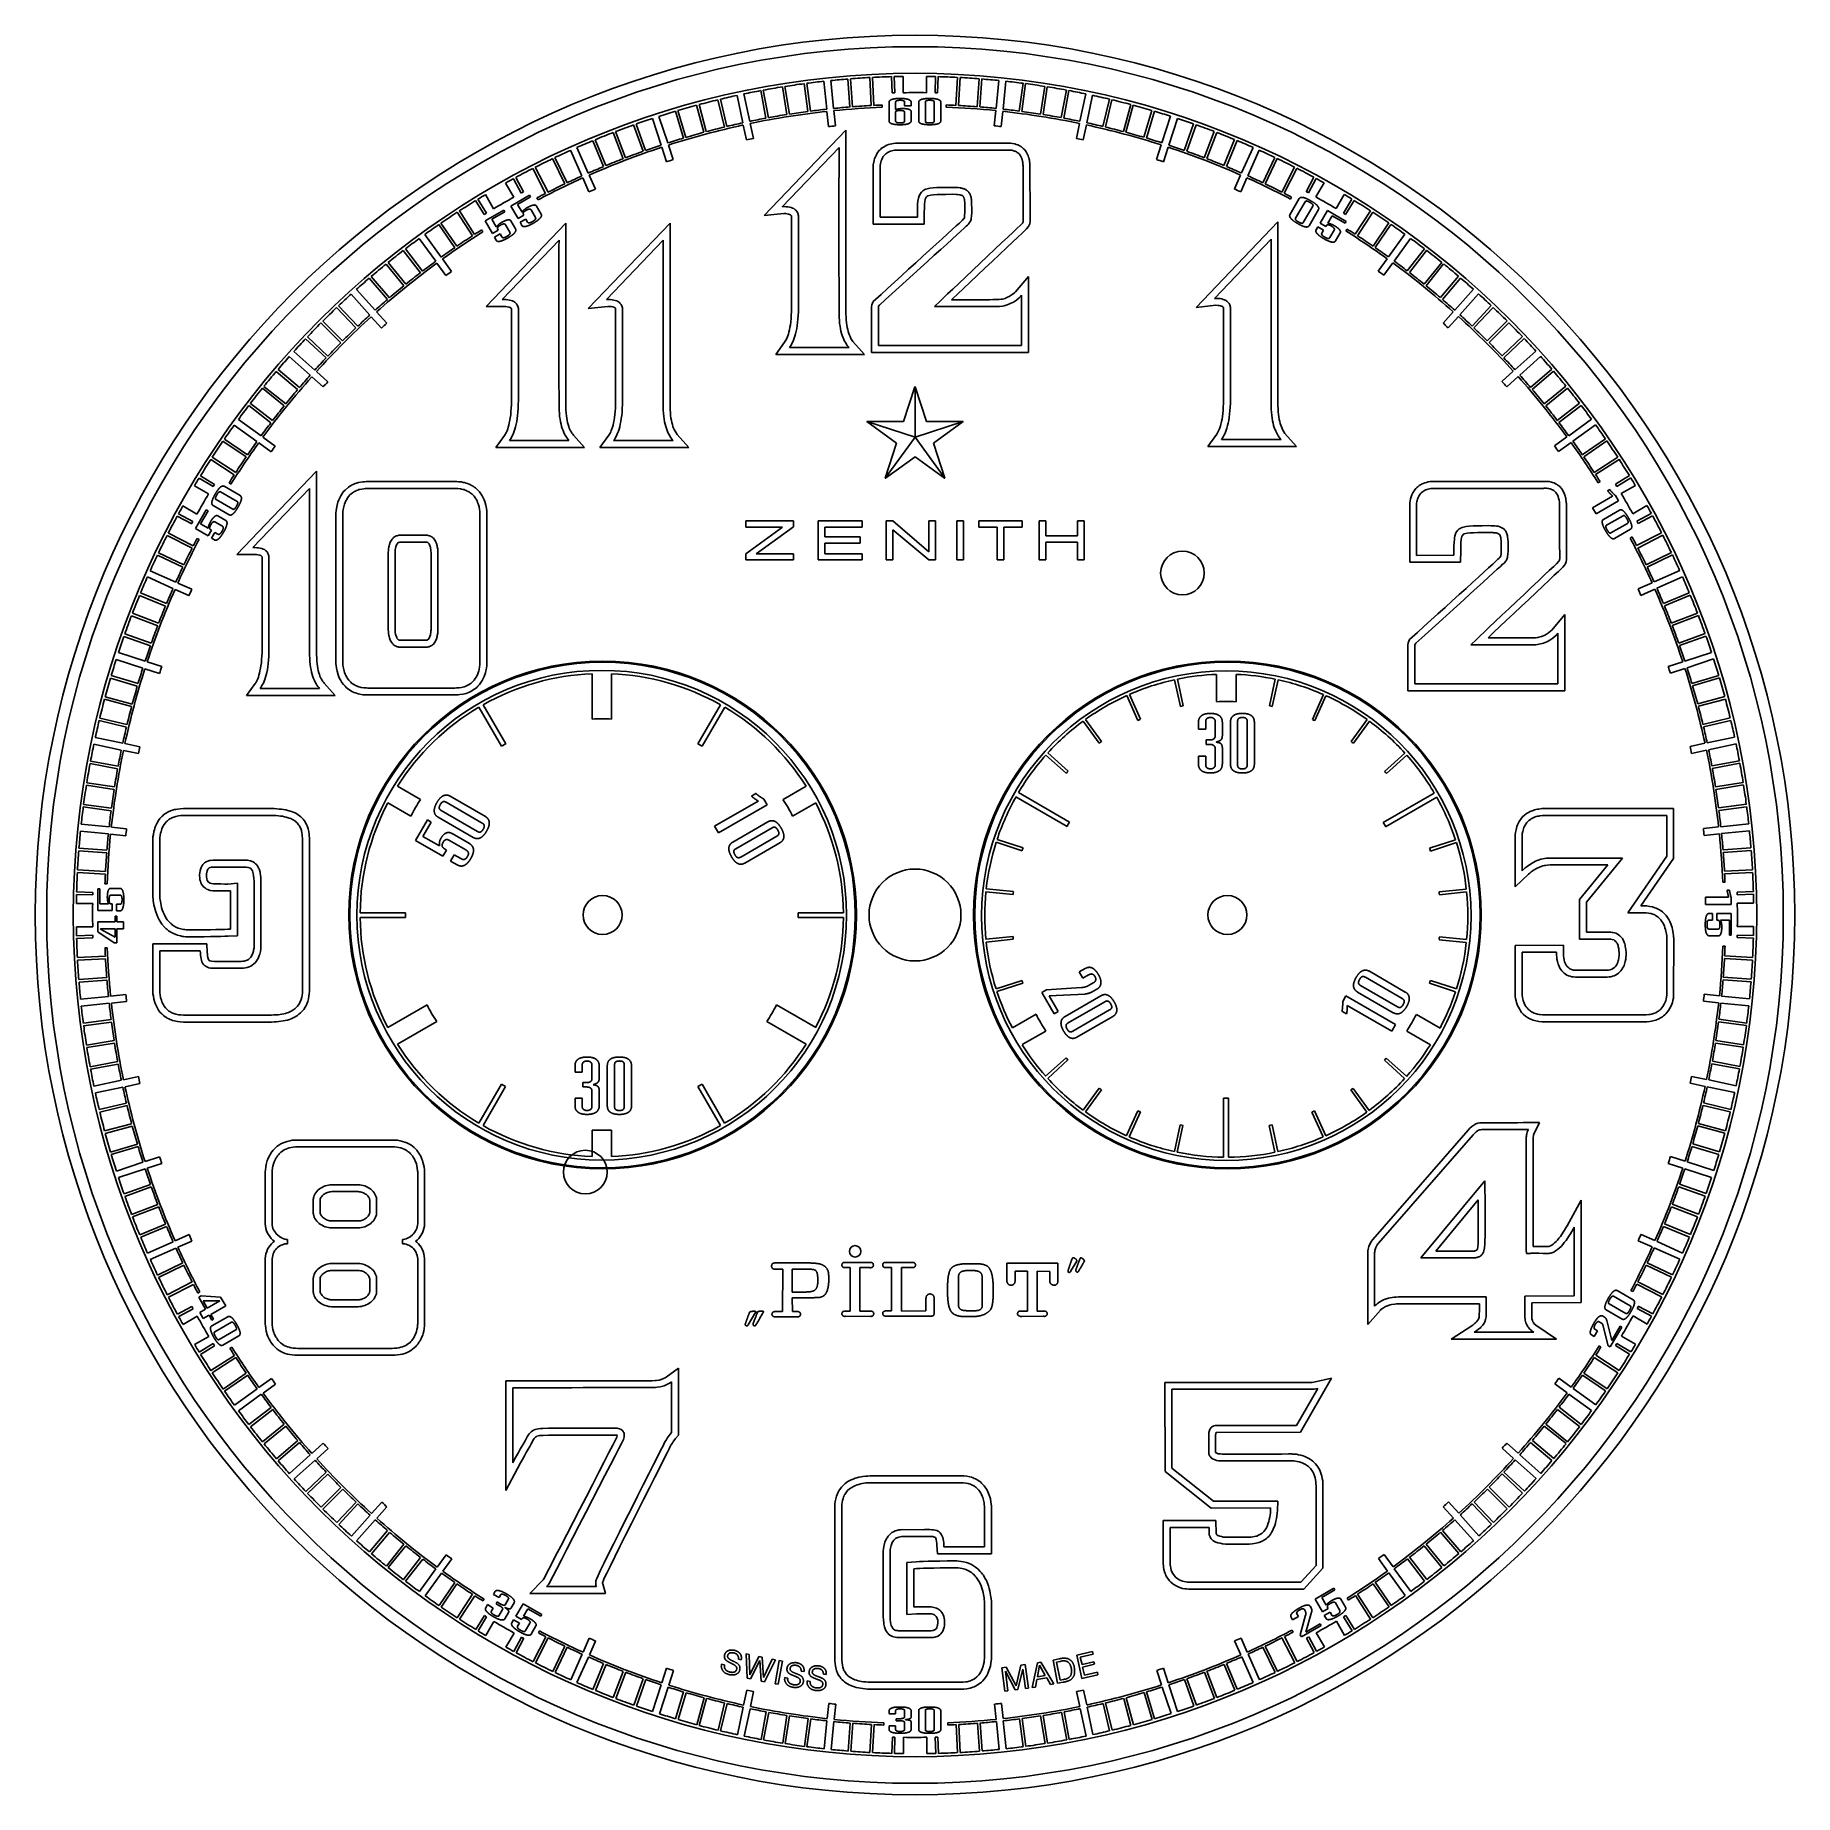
# Model space of a CAD drawing. Extents: x -19.1 to 19.1, y -19.1 to 19.1.
import ezdxf

# ---------------------------------------------------------------- set-up
doc = ezdxf.new("R2010")
doc.units = 0
doc.header["$LTSCALE"] = 32.67
doc.layers.add('G_OM_TRIE_D_ESQUISSE__ISO_', color=7, linetype='Continuous')
doc.layers.add('VISIBLE__ISO_', color=7, linetype='Continuous')

msp = doc.modelspace()

# ---------------------------------------------------------------- linework, layer by layer
at = {"layer": 'G_OM_TRIE_D_ESQUISSE__ISO_', "color": 7, "linetype": 'Continuous'}
for centre, radius in [((0, 0), 18.9), ((5.822, 7.444), 0.475), ((-7.176, -5.596), 0.475)]:
    msp.add_circle(centre, radius, dxfattribs=at)
at = {"layer": 'VISIBLE__ISO_', "color": 7, "linetype": 'Continuous'}
for p, q in [((-2.885, 18.026), (-2.788, 17.423)), ((-2.733, 17.432), (-2.83, 18.034)), ((-2.415, 18.095), (-2.332, 17.49)), ((-2.276, 17.498), (-2.356, 18.102)), ((-1.982, 18.147), (-1.92, 17.54)), ((-1.771, 17.556), (-1.834, 18.163)), ((-1.462, 18.196), (-1.415, 17.588)), ((-1.358, 17.593), (-1.407, 18.201)), ((-0.983, 18.229), (-0.952, 17.619)), ((-0.927, 18.231), (-0.897, 17.622)), ((-0.495, 17.893), (-0.508, 18.248)), ((-0.451, 18.249), (-0.439, 17.894)), ((-0.258, 17.898), (-0.258, 18.253)), ((0.249, 18.253), (0.249, 17.898)), ((0.437, 17.894), (0.445, 18.25)), ((0.502, 18.248), (0.493, 17.893)), ((0.892, 17.623), (0.923, 18.232)), ((0.948, 17.62), (0.98, 18.229)), ((1.4, 18.201), (1.355, 17.593)), ((1.41, 17.589), (1.456, 18.197)), ((1.827, 18.163), (1.764, 17.557)), ((1.916, 17.541), (1.978, 18.148)), ((2.352, 18.103), (2.27, 17.498)), ((2.328, 17.491), (2.407, 18.096)), ((2.826, 18.035), (2.73, 17.433)), ((2.787, 17.424), (2.88, 18.026)), ((-4.754, 17.625), (-4.594, 17.037)), ((-4.542, 17.051), (-4.7, 17.639)), ((-4.293, 17.743), (-4.149, 17.15)), ((-4.093, 17.164), (-4.235, 17.757)), ((-3.874, 17.839), (-3.748, 17.243)), ((-3.596, 17.275), (-3.723, 17.871)), ((-3.358, 17.943), (-3.245, 17.344)), ((-3.191, 17.354), (-3.302, 17.954)), ((-0.715, 17.631), (-0.714, 17.582)), ((-0.565, 17.286), (-0.565, 17.688)), ((-0.421, 17.701), (-0.421, 17.532)), ((-0.229, 17.61), (-0.229, 17.701)), ((-0.084, 17.688), (-0.084, 17.61)), ((0.08, 17.284), (0.08, 17.69)), ((0.225, 17.279), (0.225, 17.695)), ((0.416, 17.695), (0.416, 17.279)), ((0.561, 17.69), (0.561, 17.284)), ((0.678, 17.583), (0.678, 17.632)), ((3.295, 17.955), (3.185, 17.355)), ((3.242, 17.345), (3.351, 17.945)), ((3.718, 17.872), (3.591, 17.276)), ((3.74, 17.244), (3.864, 17.841)), ((4.231, 17.758), (4.09, 17.165)), ((4.145, 17.152), (4.286, 17.745)), ((4.695, 17.641), (4.539, 17.051)), ((4.592, 17.037), (4.749, 17.626)), ((-5.716, 17.337), (-5.528, 16.757)), ((-5.383, 16.804), (-5.574, 17.383)), ((-5.215, 17.494), (-5.041, 16.91)), ((-4.986, 16.926), (-5.161, 17.51)), ((-1.882, 17.161), (-1.916, 17.492)), ((-1.766, 17.508), (-1.732, 17.177)), ((-0.421, 17.273), (-0.421, 17.48)), ((-0.084, 17.61), (-0.229, 17.61)), ((-0.229, 17.48), (-0.229, 17.273)), ((-0.084, 17.485), (-0.084, 17.286)), ((1.724, 17.178), (1.758, 17.508)), ((1.911, 17.492), (1.878, 17.162)), ((5.154, 17.512), (4.982, 16.927)), ((5.037, 16.911), (5.21, 17.496)), ((5.564, 17.386), (5.376, 16.806)), ((5.523, 16.758), (5.711, 17.339)), ((-7.015, 16.854), (-6.783, 16.289)), ((-6.729, 16.312), (-6.963, 16.875)), ((-6.57, 17.032), (-6.352, 16.462)), ((-6.299, 16.483), (-6.519, 17.051)), ((-6.124, 17.197), (-5.919, 16.623)), ((-5.865, 16.642), (-6.07, 17.216)), ((-3.669, 16.87), (-3.738, 17.195)), ((-3.586, 17.227), (-3.516, 16.902)), ((-3.284, 15.222), (-1.503, 17.083)), ((-1.503, 17.083), (-1.503, 16.168)), ((3.512, 16.903), (3.581, 17.228)), ((3.73, 17.197), (3.662, 16.871)), ((6.064, 17.219), (5.862, 16.643)), ((5.914, 16.625), (6.117, 17.2)), ((6.514, 17.053), (6.297, 16.483)), ((6.349, 16.463), (6.567, 17.033)), ((6.956, 16.878), (6.725, 16.313)), ((6.778, 16.292), (7.011, 16.855)), ((-7.573, 15.937), (-7.838, 16.487)), ((-7.499, 16.644), (-7.251, 16.086)), ((-7.111, 16.149), (-7.361, 16.705)), ((-5.41, 16.395), (-5.513, 16.711)), ((-5.368, 16.758), (-5.264, 16.442)), ((-2.89, 15.417), (-1.653, 16.709)), ((-1.653, 16.709), (-1.653, 16.169)), ((-0.878, 16.463), (-0.863, 16.505)), ((-0.863, 16.505), (-0.841, 16.549)), ((-0.841, 16.549), (-0.813, 16.597)), ((-0.813, 16.597), (-0.771, 16.647)), ((-0.771, 16.647), (-0.751, 16.665)), ((-0.751, 16.665), (-0.733, 16.682)), ((-0.733, 16.682), (-0.701, 16.706)), ((-0.725, 16.446), (-0.709, 16.478)), ((-0.709, 16.478), (-0.69, 16.511)), ((-0.701, 16.706), (-0.674, 16.723)), ((-0.69, 16.511), (-0.665, 16.541)), ((-0.674, 16.723), (-0.647, 16.738)), ((-0.665, 16.541), (-0.649, 16.555)), ((-0.649, 16.555), (-0.635, 16.568)), ((-0.647, 16.738), (-0.615, 16.754)), ((-0.635, 16.568), (-0.616, 16.582)), ((-0.616, 16.582), (-0.598, 16.594)), ((-0.615, 16.754), (-0.579, 16.769)), ((-0.598, 16.594), (-0.577, 16.605)), ((-0.579, 16.769), (-0.543, 16.778)), ((-0.577, 16.605), (-0.554, 16.617)), ((-0.554, 16.617), (-0.531, 16.626)), ((-0.543, 16.778), (-0.507, 16.787)), ((-0.531, 16.626), (-0.505, 16.633)), ((-0.507, 16.787), (-0.465, 16.794)), ((-0.505, 16.633), (-0.478, 16.64)), ((-0.478, 16.64), (-0.448, 16.645)), ((-0.465, 16.794), (-0.421, 16.797)), ((-0.448, 16.645), (-0.415, 16.647)), ((-0.421, 16.797), (1.992, 16.797)), ((-0.415, 16.647), (1.996, 16.647)), ((1.992, 16.797), (2.029, 16.799)), ((1.996, 16.647), (2.033, 16.649)), ((2.029, 16.799), (2.082, 16.799)), ((2.033, 16.649), (2.073, 16.649)), ((2.073, 16.649), (2.091, 16.647)), ((2.082, 16.799), (2.119, 16.795)), ((2.091, 16.647), (2.1, 16.645)), ((2.1, 16.645), (2.112, 16.645)), ((2.112, 16.645), (2.121, 16.642)), ((2.119, 16.795), (2.119, 16.795)), ((2.119, 16.795), (2.124, 16.795)), ((2.121, 16.642), (2.133, 16.64)), ((2.124, 16.795), (2.176, 16.784)), ((2.133, 16.64), (2.144, 16.635)), ((2.144, 16.635), (2.165, 16.628)), ((2.165, 16.628), (2.181, 16.624)), ((2.176, 16.784), (2.201, 16.774)), ((2.181, 16.624), (2.195, 16.617)), ((2.195, 16.617), (2.211, 16.608)), ((2.201, 16.774), (2.236, 16.764)), ((2.211, 16.608), (2.218, 16.603)), ((2.218, 16.603), (2.227, 16.596)), ((2.227, 16.596), (2.239, 16.589)), ((2.236, 16.764), (2.266, 16.749)), ((2.239, 16.589), (2.246, 16.582)), ((2.246, 16.582), (2.257, 16.573)), ((2.257, 16.573), (2.273, 16.557)), ((2.266, 16.749), (2.29, 16.735)), ((2.273, 16.557), (2.283, 16.543)), ((2.283, 16.543), (2.296, 16.527)), ((2.29, 16.735), (2.305, 16.725)), ((2.296, 16.527), (2.306, 16.506)), ((2.305, 16.725), (2.311, 16.721)), ((2.306, 16.506), (2.317, 16.483)), ((2.311, 16.721), (2.318, 16.717)), ((2.317, 16.483), (2.322, 16.476)), ((2.318, 16.717), (2.357, 16.685)), ((2.322, 16.476), (2.326, 16.458)), ((2.357, 16.685), (2.39, 16.652)), ((2.39, 16.652), (2.402, 16.634)), ((2.402, 16.634), (2.42, 16.614)), ((2.42, 16.614), (2.465, 16.524)), ((2.465, 16.524), (2.471, 16.496)), ((2.471, 16.496), (2.477, 16.485)), ((2.477, 16.485), (2.486, 16.45)), ((5.258, 16.444), (5.361, 16.76)), ((5.508, 16.712), (5.406, 16.396)), ((7.357, 16.707), (7.107, 16.151)), ((7.244, 16.089), (7.493, 16.646)), ((7.832, 16.489), (7.569, 15.939)), ((-8.039, 15.707), (-8.317, 16.25)), ((-7.988, 15.733), (-8.266, 16.276)), ((-7.888, 16.463), (-7.623, 15.913)), ((-7.091, 16.105), (-6.955, 15.801)), ((-1.653, 16.169), (-1.655, 15.931)), ((-1.503, 16.168), (-1.505, 15.931)), ((-0.907, 16.329), (-0.892, 16.422)), ((-0.907, 15.04), (-0.907, 16.329)), ((-0.892, 16.422), (-0.878, 16.463)), ((-0.757, 16.317), (-0.745, 16.386)), ((-0.757, 15.19), (-0.757, 16.317)), ((-0.745, 16.386), (-0.736, 16.414)), ((-0.736, 16.414), (-0.725, 16.446)), ((2.326, 16.458), (2.331, 16.441)), ((2.331, 16.441), (2.336, 16.432)), ((2.336, 16.432), (2.338, 16.423)), ((2.338, 16.423), (2.34, 16.402)), ((2.34, 16.402), (2.345, 16.381)), ((2.345, 16.381), (2.35, 16.344)), ((2.35, 16.344), (2.35, 16.328)), ((2.35, 16.328), (2.352, 16.31)), ((2.352, 16.31), (2.352, 15.827)), ((2.486, 16.45), (2.489, 16.427)), ((2.489, 16.427), (2.493, 16.407)), ((2.493, 16.407), (2.5, 16.354)), ((2.5, 16.354), (2.5, 16.338)), ((2.5, 16.338), (2.502, 16.319)), ((2.502, 16.319), (2.502, 15.829)), ((6.951, 15.803), (7.087, 16.106)), ((7.62, 15.915), (7.882, 16.466)), ((8.263, 16.278), (7.986, 15.735)), ((8.313, 16.252), (8.035, 15.71)), ((-8.911, 15.932), (-8.733, 15.625)), ((-8.569, 15.715), (-8.739, 16.027)), ((-8.689, 16.055), (-8.52, 15.742)), ((-7.096, 15.738), (-7.231, 16.042)), ((-1.655, 15.931), (-1.655, 14.013)), ((-1.505, 15.931), (-1.505, 14.014)), ((0.138, 15.735), (0.111, 15.698)), ((0.155, 15.751), (0.138, 15.735)), ((0.171, 15.765), (0.155, 15.751)), ((0.212, 15.788), (0.171, 15.765)), ((0.235, 15.797), (0.212, 15.788)), ((0.291, 15.811), (0.235, 15.797)), ((0.321, 15.818), (0.291, 15.811)), ((0.392, 15.827), (0.321, 15.818)), ((0.473, 15.832), (0.392, 15.827)), ((0.565, 15.834), (0.473, 15.832)), ((0.672, 15.834), (0.565, 15.834)), ((0.826, 15.837), (0.672, 15.834)), ((0.896, 15.834), (0.826, 15.837)), ((0.912, 15.834), (0.896, 15.834)), ((0.928, 15.832), (0.912, 15.834)), ((0.939, 15.832), (0.928, 15.832)), ((0.981, 15.827), (0.939, 15.832)), ((0.99, 15.825), (0.981, 15.827)), ((1.006, 15.823), (0.99, 15.825)), ((1.02, 15.821), (1.006, 15.823)), ((1.034, 15.816), (1.02, 15.821)), ((1.046, 15.814), (1.034, 15.816)), ((1.057, 15.809), (1.046, 15.814)), ((1.066, 15.807), (1.057, 15.809)), ((1.073, 15.804), (1.066, 15.807)), ((1.085, 15.797), (1.073, 15.804)), ((1.103, 15.788), (1.085, 15.797)), ((1.11, 15.784), (1.103, 15.788)), ((1.119, 15.777), (1.11, 15.784)), ((1.131, 15.767), (1.119, 15.777)), ((1.136, 15.765), (1.131, 15.767)), ((1.14, 15.761), (1.136, 15.765)), ((1.156, 15.747), (1.14, 15.761)), ((1.17, 15.731), (1.156, 15.747)), ((1.175, 15.721), (1.17, 15.731)), ((1.184, 15.71), (1.175, 15.721)), ((1.191, 15.696), (1.184, 15.71)), ((2.352, 15.827), (2.354, 15.668)), ((2.502, 15.829), (2.504, 15.669)), ((7.225, 16.045), (7.089, 15.742)), ((8.517, 15.743), (8.684, 16.057)), ((8.734, 16.03), (8.567, 15.716)), ((8.726, 15.629), (8.903, 15.937)), ((-9.918, 15.326), (-9.588, 14.813)), ((-9.375, 15.248), (-9.564, 15.549)), ((-9.515, 15.579), (-9.327, 15.278)), ((-9.355, 15.108), (-8.946, 15.344)), ((-9.172, 15.371), (-9.35, 15.679)), ((-8.946, 15.344), (-8.925, 15.307)), ((-8.796, 15.431), (-8.388, 15.667)), ((-8.639, 15.158), (-8.796, 15.431)), ((-8.366, 15.629), (-8.649, 15.466)), ((-8.649, 15.466), (-8.554, 15.301)), ((-8.388, 15.667), (-8.366, 15.629)), ((-8.262, 15.182), (-8.356, 15.346)), ((-8.237, 15.43), (-8.136, 15.255)), ((-8.205, 15.567), (-8.229, 15.609)), ((-2.869, 15.419), (-2.89, 15.417)), ((-2.846, 15.419), (-2.869, 15.419)), ((-2.804, 15.417), (-2.846, 15.419)), ((-2.765, 15.414), (-2.804, 15.417)), ((-2.73, 15.407), (-2.765, 15.414)), ((-2.696, 15.398), (-2.73, 15.407)), ((-2.666, 15.387), (-2.696, 15.398)), ((-2.638, 15.375), (-2.666, 15.387)), ((-2.615, 15.359), (-2.638, 15.375)), ((-2.594, 15.34), (-2.615, 15.359)), ((-2.58, 15.327), (-2.594, 15.34)), ((-2.569, 15.31), (-2.58, 15.327)), ((0.055, 15.391), (0.053, 15.299)), ((0.058, 15.472), (0.055, 15.391)), ((0.065, 15.541), (0.058, 15.472)), ((0.069, 15.574), (0.065, 15.541)), ((0.076, 15.604), (0.069, 15.574)), ((0.09, 15.654), (0.076, 15.604)), ((0.102, 15.677), (0.09, 15.654)), ((0.111, 15.698), (0.102, 15.677)), ((0.205, 15.387), (0.203, 15.295)), ((0.207, 15.462), (0.205, 15.387)), ((0.215, 15.539), (0.207, 15.462)), ((0.222, 15.567), (0.215, 15.539)), ((0.231, 15.601), (0.222, 15.567)), ((0.237, 15.613), (0.231, 15.601)), ((0.241, 15.622), (0.237, 15.613)), ((0.255, 15.64), (0.241, 15.622)), ((0.279, 15.654), (0.255, 15.64)), ((0.344, 15.67), (0.279, 15.654)), ((0.406, 15.678), (0.344, 15.67)), ((0.479, 15.682), (0.406, 15.678)), ((0.567, 15.684), (0.479, 15.682)), ((0.673, 15.684), (0.567, 15.684)), ((0.825, 15.687), (0.673, 15.684)), ((0.893, 15.684), (0.825, 15.687)), ((0.901, 15.684), (0.893, 15.684)), ((0.917, 15.682), (0.901, 15.684)), ((0.931, 15.682), (0.917, 15.682)), ((0.976, 15.677), (0.931, 15.682)), ((0.995, 15.671), (0.976, 15.677)), ((1.009, 15.668), (0.995, 15.671)), ((1.013, 15.666), (1.009, 15.668)), ((1.026, 15.659), (1.013, 15.666)), ((1.045, 15.645), (1.026, 15.659)), ((1.048, 15.64), (1.045, 15.645)), ((1.061, 15.624), (1.048, 15.64)), ((1.065, 15.614), (1.061, 15.624)), ((1.071, 15.59), (1.065, 15.614)), ((1.073, 15.585), (1.071, 15.59)), ((1.074, 15.577), (1.073, 15.585)), ((1.078, 15.563), (1.074, 15.577)), ((1.078, 15.547), (1.078, 15.563)), ((1.082, 15.514), (1.078, 15.547)), ((1.082, 15.484), (1.082, 15.514)), ((1.085, 15.371), (1.082, 15.484)), ((1.085, 15.29), (1.085, 15.371)), ((1.196, 15.689), (1.191, 15.696)), ((1.198, 15.684), (1.196, 15.689)), ((1.205, 15.668), (1.198, 15.684)), ((1.209, 15.654), (1.205, 15.668)), ((1.214, 15.636), (1.209, 15.654)), ((1.219, 15.624), (1.214, 15.636)), ((1.221, 15.608), (1.219, 15.624)), ((1.226, 15.592), (1.221, 15.608)), ((1.228, 15.576), (1.226, 15.592)), ((1.228, 15.557), (1.228, 15.576)), ((1.23, 15.541), (1.228, 15.557)), ((1.232, 15.514), (1.23, 15.541)), ((1.232, 15.486), (1.232, 15.514)), ((1.235, 15.373), (1.232, 15.486)), ((1.235, 15.285), (1.235, 15.373)), ((2.354, 15.668), (2.354, 15.377)), ((2.354, 15.377), (2.356, 15.253)), ((2.504, 15.669), (2.504, 15.379)), ((2.504, 15.379), (2.506, 15.254)), ((8.161, 15.243), (8.364, 15.594)), ((8.197, 15.626), (8.173, 15.583)), ((8.284, 15.166), (8.492, 15.526)), ((8.658, 15.43), (8.45, 15.07)), ((8.781, 15.353), (8.578, 15.002)), ((8.818, 15.058), (8.976, 15.331)), ((8.976, 15.331), (9.385, 15.095)), ((9.342, 15.683), (9.165, 15.376)), ((9.325, 15.278), (9.51, 15.582)), ((9.559, 15.552), (9.373, 15.249)), ((9.583, 14.816), (9.915, 15.328)), ((-10.364, 15.028), (-10.019, 14.525)), ((-9.973, 14.557), (-10.319, 15.059)), ((-9.965, 15.295), (-9.634, 14.783)), ((-9.197, 14.835), (-9.355, 15.108)), ((-9.337, 13.245), (-7.599, 15.058)), ((-8.925, 15.307), (-9.208, 15.143)), ((-9.208, 15.143), (-9.113, 14.978)), ((-8.82, 14.86), (-8.915, 15.024)), ((-8.796, 15.107), (-8.695, 14.932)), ((-8.513, 15.23), (-8.639, 15.158)), ((-8.597, 15.077), (-8.472, 15.149)), ((-8.559, 15.011), (-8.597, 15.077)), ((-8.524, 15.25), (-8.513, 15.23)), ((-8.472, 15.149), (-8.434, 15.083)), ((-7.599, 15.058), (-7.599, 13.378)), ((-7.111, 13.2), (-5.33, 15.061)), ((-5.33, 15.061), (-5.33, 14.146)), ((-2.857, 15.269), (-3.284, 15.222)), ((-2.813, 15.267), (-2.857, 15.269)), ((-2.784, 15.265), (-2.813, 15.267)), ((-2.75, 15.258), (-2.784, 15.265)), ((-2.71, 15.243), (-2.75, 15.258)), ((-2.695, 15.229), (-2.71, 15.243)), ((-2.689, 15.215), (-2.695, 15.229)), ((-2.689, 13.136), (-2.689, 15.215)), ((-2.56, 15.294), (-2.569, 15.31)), ((-2.553, 15.278), (-2.56, 15.294)), ((-2.546, 15.26), (-2.553, 15.278)), ((-2.541, 15.239), (-2.546, 15.26)), ((-2.539, 15.22), (-2.541, 15.239)), ((-2.539, 13.132), (-2.539, 15.22)), ((0.197, 15.04), (-0.907, 15.04)), ((0.051, 15.19), (-0.757, 15.19)), ((0.053, 15.299), (0.051, 15.195)), ((0.051, 15.195), (0.051, 15.19)), ((0.203, 15.295), (0.197, 15.04)), ((0.81, 14.918), (0.898, 14.999)), ((0.898, 14.999), (0.967, 15.061)), ((0.967, 15.061), (1.013, 15.104)), ((0.999, 14.888), (1.069, 14.95)), ((1.013, 15.104), (1.037, 15.126)), ((1.037, 15.126), (1.051, 15.142)), ((1.051, 15.142), (1.065, 15.156)), ((1.065, 15.156), (1.069, 15.161)), ((1.069, 15.161), (1.077, 15.182)), ((1.069, 14.95), (1.115, 14.994)), ((1.077, 15.182), (1.081, 15.227)), ((1.081, 15.227), (1.085, 15.29)), ((1.115, 14.994), (1.14, 15.017)), ((1.14, 15.017), (1.147, 15.024)), ((1.147, 15.024), (1.161, 15.04)), ((1.161, 15.04), (1.175, 15.054)), ((1.175, 15.054), (1.189, 15.07)), ((1.189, 15.07), (1.207, 15.103)), ((1.207, 15.103), (1.221, 15.14)), ((1.221, 15.14), (1.226, 15.163)), ((1.226, 15.163), (1.23, 15.216)), ((1.23, 15.216), (1.235, 15.285)), ((2.227, 14.95), (2.135, 14.865)), ((2.287, 15.008), (2.227, 14.95)), ((2.317, 15.036), (2.287, 15.008)), ((2.329, 15.05), (2.317, 15.036)), ((2.34, 15.061), (2.329, 15.05)), ((2.347, 15.075), (2.34, 15.061)), ((2.352, 15.087), (2.347, 15.075)), ((2.356, 15.114), (2.352, 15.087)), ((2.356, 15.253), (2.356, 15.114)), ((2.47, 14.984), (2.426, 14.932)), ((2.484, 15.014), (2.47, 14.984)), ((2.497, 15.046), (2.484, 15.014)), ((2.506, 15.102), (2.497, 15.046)), ((2.506, 15.254), (2.506, 15.102)), ((6.12, 13.223), (7.901, 15.084)), ((7.901, 15.084), (7.901, 14.17)), ((8.731, 14.916), (8.769, 14.982)), ((8.769, 14.982), (8.895, 14.909)), ((8.944, 14.985), (8.818, 15.058)), ((8.955, 15.005), (8.944, 14.985)), ((9.08, 15.221), (8.985, 15.056)), ((9.363, 15.057), (9.08, 15.221)), ((9.385, 15.095), (9.363, 15.057)), ((9.631, 14.785), (9.963, 15.297)), ((10.313, 15.063), (9.97, 14.559)), ((10.015, 14.527), (10.359, 15.031)), ((-10.79, 14.725), (-10.433, 14.23)), ((-10.312, 14.319), (-10.669, 14.812)), ((-9.434, 14.911), (-9.409, 14.87)), ((-9.072, 14.907), (-9.197, 14.835)), ((-9.156, 14.754), (-9.031, 14.827)), ((-9.118, 14.688), (-9.156, 14.754)), ((-9.083, 14.927), (-9.072, 14.907)), ((-9.031, 14.827), (-8.993, 14.76)), ((-8.984, 13.395), (-7.746, 14.687)), ((-7.746, 14.687), (-7.749, 14.54)), ((-6.717, 13.395), (-5.48, 14.687)), ((-5.48, 14.687), (-5.48, 14.147)), ((0.319, 14.47), (0.458, 14.598)), ((0.458, 14.598), (0.589, 14.715)), ((0.559, 14.487), (0.69, 14.604)), ((0.589, 14.715), (0.706, 14.823)), ((0.69, 14.604), (0.808, 14.713)), ((0.706, 14.823), (0.81, 14.918)), ((0.808, 14.713), (0.912, 14.807)), ((0.912, 14.807), (0.999, 14.888)), ((1.886, 14.63), (1.738, 14.489)), ((2.022, 14.757), (1.886, 14.63)), ((2.125, 14.648), (1.989, 14.52)), ((2.135, 14.865), (2.022, 14.757)), ((2.238, 14.756), (2.125, 14.648)), ((2.33, 14.841), (2.238, 14.756)), ((2.39, 14.899), (2.33, 14.841)), ((2.426, 14.932), (2.39, 14.899)), ((6.516, 13.418), (7.751, 14.71)), ((7.751, 14.71), (7.751, 11.2)), ((8.895, 14.909), (8.856, 14.843)), ((9.029, 14.744), (9.123, 14.908)), ((9.255, 14.846), (9.154, 14.671)), ((9.379, 14.889), (9.403, 14.931)), ((10.664, 14.816), (10.306, 14.323)), ((10.43, 14.233), (10.787, 14.727)), ((-11.083, 13.73), (-11.468, 14.203)), ((-11.138, 14.463), (-10.765, 13.981)), ((-10.72, 14.015), (-11.092, 14.499)), ((-10.211, 13.921), (-10.405, 14.191)), ((-10.283, 14.279), (-10.088, 14.01)), ((-7.749, 14.54), (-7.749, 11.525)), ((-0.138, 14.055), (0.019, 14.198)), ((0.019, 14.198), (0.172, 14.337)), ((0.12, 14.087), (0.272, 14.226)), ((0.172, 14.337), (0.319, 14.47)), ((0.272, 14.226), (0.42, 14.36)), ((0.42, 14.36), (0.559, 14.487)), ((1.417, 14.186), (1.256, 14.034)), ((1.581, 14.339), (1.417, 14.186)), ((1.684, 14.23), (1.52, 14.077)), ((1.738, 14.489), (1.581, 14.339)), ((1.841, 14.38), (1.684, 14.23)), ((1.989, 14.52), (1.841, 14.38)), ((10.082, 14.015), (10.277, 14.284)), ((10.401, 14.193), (10.207, 13.924)), ((11.088, 14.502), (10.715, 14.019)), ((10.762, 13.984), (11.133, 14.467)), ((11.465, 14.206), (11.08, 13.732)), ((11.125, 13.696), (11.507, 14.172)), ((-11.88, 13.86), (-11.482, 13.398)), ((-11.441, 13.434), (-11.837, 13.897)), ((-11.512, 14.168), (-11.126, 13.695)), ((-5.48, 14.147), (-5.482, 13.909)), ((-5.482, 13.909), (-5.482, 11.992)), ((-5.33, 14.146), (-5.332, 13.909)), ((-5.332, 13.909), (-5.332, 11.992)), ((-1.655, 14.013), (-1.653, 13.769)), ((-1.505, 14.014), (-1.503, 13.769)), ((-0.447, 13.776), (-0.292, 13.915)), ((-0.346, 13.665), (-0.192, 13.803)), ((-0.292, 13.915), (-0.138, 14.055)), ((-0.192, 13.803), (-0.037, 13.944)), ((-0.037, 13.944), (0.12, 14.087)), ((1.099, 13.884), (0.953, 13.748)), ((1.256, 14.034), (1.099, 13.884)), ((1.359, 13.925), (1.202, 13.775)), ((1.52, 14.077), (1.359, 13.925)), ((2.184, 13.563), (2.47, 13.901)), ((2.47, 13.901), (2.47, 12.243)), ((7.901, 14.17), (7.899, 13.932)), ((7.899, 13.932), (7.899, 12.015)), ((11.831, 13.902), (11.436, 13.438)), ((11.48, 13.4), (11.875, 13.865)), ((-12.275, 13.512), (-11.867, 13.059)), ((-11.751, 13.163), (-12.16, 13.615)), ((-1.653, 13.769), (-1.653, 13.081)), ((-1.503, 13.769), (-1.503, 13.083)), ((-0.912, 13.354), (-0.74, 13.508)), ((-0.74, 13.508), (-0.597, 13.639)), ((-0.639, 13.397), (-0.496, 13.529)), ((-0.597, 13.639), (-0.447, 13.776)), ((-0.496, 13.529), (-0.346, 13.665)), ((0.623, 13.436), (0.568, 13.381)), ((0.711, 13.517), (0.623, 13.436)), ((0.822, 13.623), (0.711, 13.517)), ((0.814, 13.408), (0.797, 13.393)), ((0.925, 13.515), (0.814, 13.408)), ((0.953, 13.748), (0.822, 13.623)), ((1.056, 13.639), (0.925, 13.515)), ((1.202, 13.775), (1.056, 13.639)), ((1.879, 13.402), (1.905, 13.407)), ((1.905, 13.407), (1.959, 13.422)), ((1.959, 13.422), (1.983, 13.432)), ((1.983, 13.432), (2.015, 13.445)), ((2.015, 13.445), (2.05, 13.461)), ((2.05, 13.461), (2.117, 13.504)), ((2.117, 13.504), (2.165, 13.545)), ((2.165, 13.545), (2.184, 13.563)), ((2.206, 13.383), (2.266, 13.434)), ((2.266, 13.434), (2.294, 13.462)), ((2.294, 13.462), (2.32, 13.492)), ((2.32, 13.492), (2.32, 12.393)), ((6.537, 13.42), (6.516, 13.418)), ((6.558, 13.42), (6.537, 13.42)), ((6.599, 13.418), (6.558, 13.42)), ((6.639, 13.416), (6.599, 13.418)), ((6.675, 13.409), (6.639, 13.416)), ((6.708, 13.399), (6.675, 13.409)), ((12.156, 13.619), (11.748, 13.166)), ((11.861, 13.064), (12.267, 13.519)), ((-12.589, 13.22), (-12.168, 12.778)), ((-12.127, 12.818), (-12.546, 13.26)), ((-11.612, 12.775), (-11.834, 13.023)), ((-11.719, 13.127), (-11.496, 12.88)), ((-8.946, 13.245), (-9.337, 13.245)), ((-8.898, 13.395), (-8.984, 13.395)), ((-8.909, 13.243), (-8.946, 13.245)), ((-8.879, 13.241), (-8.909, 13.243)), ((-8.859, 13.39), (-8.898, 13.395)), ((-8.837, 13.233), (-8.879, 13.241)), ((-8.824, 13.386), (-8.859, 13.39)), ((-8.815, 13.225), (-8.837, 13.233)), ((-8.79, 13.376), (-8.824, 13.386)), ((-8.804, 13.217), (-8.815, 13.225)), ((-8.791, 13.205), (-8.804, 13.217)), ((-8.785, 13.192), (-8.791, 13.205)), ((-8.76, 13.365), (-8.79, 13.376)), ((-8.785, 13.188), (-8.785, 13.192)), ((-8.785, 11.112), (-8.785, 13.188)), ((-8.732, 13.351), (-8.76, 13.365)), ((-8.709, 13.337), (-8.732, 13.351)), ((-8.688, 13.319), (-8.709, 13.337)), ((-8.674, 13.302), (-8.688, 13.319)), ((-8.665, 13.289), (-8.674, 13.302)), ((-8.656, 13.272), (-8.665, 13.289)), ((-8.647, 13.254), (-8.656, 13.272)), ((-8.633, 13.199), (-8.647, 13.254)), ((-8.633, 11.198), (-8.633, 13.199)), ((-7.599, 13.378), (-7.601, 13.096)), ((-7.601, 13.096), (-7.601, 12.53)), ((-6.684, 13.247), (-7.111, 13.2)), ((-6.632, 13.395), (-6.717, 13.395)), ((-6.64, 13.245), (-6.684, 13.247)), ((-6.612, 13.243), (-6.64, 13.245)), ((-6.592, 13.39), (-6.632, 13.395)), ((-6.578, 13.237), (-6.612, 13.243)), ((-6.558, 13.386), (-6.592, 13.39)), ((-6.538, 13.221), (-6.578, 13.237)), ((-6.523, 13.376), (-6.558, 13.386)), ((-6.522, 13.207), (-6.538, 13.221)), ((-6.493, 13.365), (-6.523, 13.376)), ((-6.516, 13.193), (-6.522, 13.207)), ((-6.516, 11.114), (-6.516, 13.193)), ((-6.465, 13.351), (-6.493, 13.365)), ((-6.442, 13.337), (-6.465, 13.351)), ((-6.422, 13.319), (-6.442, 13.337)), ((-6.408, 13.302), (-6.422, 13.319)), ((-6.396, 13.289), (-6.408, 13.302)), ((-6.387, 13.272), (-6.396, 13.289)), ((-6.373, 13.236), (-6.387, 13.272)), ((-6.369, 13.217), (-6.373, 13.236)), ((-6.366, 13.199), (-6.369, 13.217)), ((-6.366, 11.108), (-6.366, 13.199)), ((-2.698, 12.982), (-2.693, 13.055)), ((-2.693, 13.055), (-2.689, 13.136)), ((-2.548, 12.97), (-2.543, 13.046)), ((-2.543, 13.046), (-2.539, 13.132)), ((-1.653, 13.081), (-1.65, 13.007)), ((-1.503, 13.083), (-1.5, 13.015)), ((-0.946, 13.236), (-0.94, 13.283)), ((-0.946, 12.243), (-0.946, 13.236)), ((-0.94, 13.283), (-0.912, 13.354)), ((-0.796, 13.226), (-0.794, 13.245)), ((-0.796, 12.393), (-0.796, 13.226)), ((-0.794, 13.245), (-0.785, 13.268)), ((-0.785, 13.268), (-0.773, 13.277)), ((-0.773, 13.277), (-0.639, 13.397)), ((0.545, 13.36), (0.422, 13.243)), ((0.422, 13.243), (1.625, 13.243)), ((0.568, 13.381), (0.545, 13.36)), ((0.797, 13.393), (1.622, 13.393)), ((1.622, 13.393), (1.694, 13.395)), ((1.625, 13.243), (1.696, 13.245)), ((1.694, 13.395), (1.829, 13.395)), ((1.696, 13.245), (1.839, 13.245)), ((1.829, 13.395), (1.879, 13.402)), ((1.839, 13.245), (1.904, 13.254)), ((1.904, 13.254), (1.939, 13.261)), ((1.939, 13.261), (2.008, 13.279)), ((2.008, 13.279), (2.04, 13.293)), ((2.04, 13.293), (2.075, 13.307)), ((2.075, 13.307), (2.11, 13.323)), ((2.11, 13.323), (2.142, 13.342)), ((2.142, 13.342), (2.206, 13.383)), ((6.547, 13.271), (6.12, 13.223)), ((6.591, 13.268), (6.547, 13.271)), ((6.619, 13.266), (6.591, 13.268)), ((6.653, 13.26), (6.619, 13.266)), ((6.693, 13.244), (6.653, 13.26)), ((6.709, 13.231), (6.693, 13.244)), ((6.738, 13.39), (6.708, 13.399)), ((6.715, 13.216), (6.709, 13.231)), ((6.715, 11.137), (6.715, 13.216)), ((6.766, 13.376), (6.738, 13.39)), ((6.789, 13.36), (6.766, 13.376)), ((6.809, 13.342), (6.789, 13.36)), ((6.823, 13.328), (6.809, 13.342)), ((6.835, 13.312), (6.823, 13.328)), ((6.844, 13.296), (6.835, 13.312)), ((6.851, 13.279), (6.844, 13.296)), ((6.858, 13.261), (6.851, 13.279)), ((6.862, 13.242), (6.858, 13.261)), ((6.865, 13.222), (6.862, 13.242)), ((6.865, 11.133), (6.865, 13.222)), ((11.493, 12.882), (11.716, 13.129)), ((11.829, 13.028), (11.607, 12.78)), ((12.543, 13.263), (12.124, 12.82)), ((12.165, 12.781), (12.584, 13.224)), ((-12.93, 12.887), (-12.497, 12.457)), ((-12.459, 12.495), (-12.89, 12.926)), ((-2.77, 12.604), (-2.756, 12.643)), ((-2.756, 12.643), (-2.745, 12.684)), ((-2.745, 12.684), (-2.734, 12.737)), ((-2.734, 12.737), (-2.721, 12.793)), ((-2.721, 12.793), (-2.713, 12.848)), ((-2.713, 12.848), (-2.704, 12.913)), ((-2.704, 12.913), (-2.698, 12.982)), ((-2.613, 12.599), (-2.599, 12.649)), ((-2.599, 12.649), (-2.587, 12.705)), ((-2.587, 12.705), (-2.573, 12.765)), ((-2.573, 12.765), (-2.564, 12.827)), ((-2.564, 12.827), (-2.555, 12.896)), ((-2.555, 12.896), (-2.548, 12.97)), ((-1.65, 13.007), (-1.646, 12.94)), ((-1.646, 12.94), (-1.641, 12.876)), ((-1.641, 12.876), (-1.632, 12.816)), ((-1.632, 12.816), (-1.623, 12.758)), ((-1.623, 12.758), (-1.611, 12.705)), ((-1.611, 12.705), (-1.597, 12.656)), ((-1.597, 12.656), (-1.583, 12.61)), ((-1.5, 13.015), (-1.496, 12.951)), ((-1.496, 12.951), (-1.492, 12.892)), ((-1.492, 12.892), (-1.484, 12.839)), ((-1.484, 12.839), (-1.475, 12.786)), ((-1.475, 12.786), (-1.465, 12.741)), ((-1.465, 12.741), (-1.453, 12.698)), ((-1.453, 12.698), (-1.441, 12.658)), ((-1.441, 12.658), (-1.427, 12.621)), ((12.887, 12.93), (12.457, 12.497)), ((12.495, 12.459), (12.926, 12.89)), ((-13.064, 11.861), (-13.519, 12.267)), ((-13.263, 12.543), (-12.82, 12.124)), ((-12.781, 12.165), (-13.224, 12.584)), ((-7.601, 12.53), (-7.599, 12.255)), ((-3.03, 12.199), (-2.837, 12.465)), ((-2.837, 12.465), (-2.811, 12.51)), ((-2.811, 12.51), (-2.797, 12.536)), ((-2.797, 12.536), (-2.784, 12.567)), ((-2.784, 12.567), (-2.77, 12.604)), ((-2.735, 12.349), (-2.717, 12.375)), ((-1.436, 12.349), (-2.735, 12.349)), ((-2.717, 12.375), (-2.698, 12.405)), ((-2.698, 12.405), (-2.68, 12.437)), ((-2.68, 12.437), (-2.661, 12.472)), ((-2.661, 12.472), (-2.645, 12.511)), ((-2.645, 12.511), (-2.629, 12.552)), ((-2.629, 12.552), (-2.613, 12.599)), ((-1.583, 12.61), (-1.567, 12.566)), ((-1.567, 12.566), (-1.551, 12.527)), ((-1.551, 12.527), (-1.533, 12.49)), ((-1.533, 12.49), (-1.514, 12.458)), ((-1.514, 12.458), (-1.477, 12.398)), ((-1.477, 12.398), (-1.456, 12.372)), ((-1.456, 12.372), (-1.436, 12.349)), ((-1.427, 12.621), (-1.414, 12.589)), ((-1.414, 12.589), (-1.395, 12.551)), ((-1.395, 12.551), (-1.352, 12.481)), ((-1.352, 12.481), (-1.099, 12.199)), ((2.32, 12.393), (-0.796, 12.393)), ((13.22, 12.589), (12.778, 12.168)), ((12.818, 12.127), (13.26, 12.546)), ((13.512, 12.275), (13.059, 11.867)), ((-13.4, 11.48), (-13.865, 11.875)), ((-13.619, 12.156), (-13.166, 11.748)), ((-7.599, 12.255), (-7.599, 11.059)), ((-5.482, 11.992), (-5.48, 11.747)), ((-5.332, 11.992), (-5.33, 11.748)), ((-1.099, 12.199), (-3.03, 12.199)), ((2.47, 12.243), (-0.946, 12.243)), ((7.899, 12.015), (7.901, 11.771)), ((13.163, 11.751), (13.615, 12.16)), ((13.86, 11.88), (13.398, 11.482)), ((-13.696, 11.125), (-14.172, 11.507)), ((-13.902, 11.831), (-13.438, 11.436)), ((-12.882, 11.493), (-13.129, 11.716)), ((-13.028, 11.829), (-12.78, 11.607)), ((-7.749, 11.525), (-7.746, 11.334)), ((-5.48, 11.747), (-5.48, 11.059)), ((-5.33, 11.748), (-5.33, 11.061)), ((-0.25, 10.743), (-0.001, 11.498)), ((0, 10.399), (0, 11.499)), ((0.001, 11.498), (0.25, 10.743)), ((7.901, 11.771), (7.901, 11.085)), ((12.775, 11.612), (13.023, 11.834)), ((13.127, 11.719), (12.88, 11.496)), ((13.434, 11.441), (13.897, 11.837)), ((14.168, 11.512), (13.695, 11.126)), ((-13.984, 10.762), (-14.467, 11.133)), ((-14.206, 11.465), (-13.732, 11.08)), ((-8.789, 11.033), (-8.785, 11.112)), ((-8.637, 11.024), (-8.635, 11.108)), ((-8.635, 11.108), (-8.633, 11.198)), ((-7.746, 11.334), (-7.746, 11.059)), ((-6.521, 11.033), (-6.516, 11.114)), ((-6.371, 11.024), (-6.366, 11.108)), ((6.71, 11.056), (6.715, 11.137)), ((6.862, 11.05), (6.865, 11.133)), ((7.751, 11.2), (7.753, 11.082)), ((13.73, 11.083), (14.203, 11.468)), ((14.463, 11.138), (13.981, 10.765)), ((-14.233, 10.43), (-14.727, 10.787)), ((-14.502, 11.088), (-14.019, 10.715)), ((-8.83, 10.713), (-8.817, 10.768)), ((-8.817, 10.768), (-8.809, 10.824)), ((-8.809, 10.824), (-8.8, 10.889)), ((-8.8, 10.889), (-8.794, 10.957)), ((-8.794, 10.957), (-8.789, 11.033)), ((-8.681, 10.683), (-8.67, 10.741)), ((-8.67, 10.741), (-8.658, 10.805)), ((-8.658, 10.805), (-8.649, 10.872)), ((-8.649, 10.872), (-8.642, 10.946)), ((-8.642, 10.946), (-8.637, 11.024)), ((-7.746, 11.059), (-7.744, 10.985)), ((-7.744, 10.985), (-7.739, 10.918)), ((-7.739, 10.918), (-7.735, 10.854)), ((-7.735, 10.854), (-7.726, 10.794)), ((-7.726, 10.794), (-7.716, 10.736)), ((-7.716, 10.736), (-7.705, 10.683)), ((-7.599, 11.059), (-7.597, 10.993)), ((-7.597, 10.993), (-7.592, 10.926)), ((-7.592, 10.926), (-7.588, 10.868)), ((-7.588, 10.868), (-7.58, 10.815)), ((-7.58, 10.815), (-7.571, 10.764)), ((-7.571, 10.764), (-7.561, 10.719)), ((-6.561, 10.715), (-6.548, 10.771)), ((-6.548, 10.771), (-6.54, 10.826)), ((-6.54, 10.826), (-6.531, 10.891)), ((-6.531, 10.891), (-6.525, 10.96)), ((-6.525, 10.96), (-6.521, 11.033)), ((-6.415, 10.683), (-6.401, 10.741)), ((-6.401, 10.741), (-6.392, 10.805)), ((-6.392, 10.805), (-6.382, 10.872)), ((-6.382, 10.872), (-6.375, 10.946)), ((-6.375, 10.946), (-6.371, 11.024)), ((-5.48, 11.059), (-5.478, 10.985)), ((-5.478, 10.985), (-5.473, 10.918)), ((-5.473, 10.918), (-5.468, 10.854)), ((-5.468, 10.854), (-5.459, 10.794)), ((-5.459, 10.794), (-5.45, 10.736)), ((-5.45, 10.736), (-5.438, 10.683)), ((-5.33, 11.061), (-5.328, 10.993)), ((-5.328, 10.993), (-5.323, 10.929)), ((-5.323, 10.929), (-5.319, 10.87)), ((-5.319, 10.87), (-5.311, 10.817)), ((-5.311, 10.817), (-5.302, 10.764)), ((-5.302, 10.764), (-5.293, 10.719)), ((-1.046, 10.739), (0, 10.399)), ((-0.404, 10.268), (-1.046, 10.738)), ((-1.045, 10.74), (-0.25, 10.743)), ((0, 10.399), (1.046, 10.739)), ((0.25, 10.743), (1.045, 10.74)), ((1.046, 10.738), (0.404, 10.268)), ((6.659, 10.686), (6.67, 10.738)), ((6.67, 10.738), (6.683, 10.794)), ((6.683, 10.794), (6.691, 10.849)), ((6.691, 10.849), (6.7, 10.914)), ((6.7, 10.914), (6.706, 10.983)), ((6.706, 10.983), (6.71, 11.056)), ((6.819, 10.706), (6.83, 10.766)), ((6.83, 10.766), (6.839, 10.828)), ((6.839, 10.828), (6.849, 10.898)), ((6.849, 10.898), (6.856, 10.971)), ((6.856, 10.971), (6.862, 11.05)), ((7.753, 11.082), (7.753, 11.011)), ((7.753, 11.011), (7.758, 10.941)), ((7.758, 10.941), (7.765, 10.877)), ((7.765, 10.877), (7.772, 10.817)), ((7.772, 10.817), (7.781, 10.759)), ((7.781, 10.759), (7.793, 10.708)), ((7.901, 11.085), (7.903, 11.016)), ((7.903, 11.016), (7.908, 10.952)), ((7.908, 10.952), (7.912, 10.894)), ((7.912, 10.894), (7.92, 10.84)), ((7.92, 10.84), (7.928, 10.787)), ((7.928, 10.787), (7.938, 10.743)), ((7.938, 10.743), (7.95, 10.7)), ((14.015, 10.72), (14.499, 11.092)), ((14.725, 10.79), (14.23, 10.433)), ((-14.527, 10.015), (-15.031, 10.359)), ((-14.816, 10.664), (-14.323, 10.306)), ((-14.193, 10.401), (-13.924, 10.207)), ((-9.123, 10.177), (-8.936, 10.435)), ((-8.936, 10.435), (-8.924, 10.456)), ((-8.924, 10.456), (-8.907, 10.485)), ((-8.907, 10.485), (-8.893, 10.511)), ((-8.893, 10.511), (-8.88, 10.542)), ((-8.88, 10.542), (-8.866, 10.579)), ((-8.866, 10.579), (-8.852, 10.621)), ((-8.852, 10.621), (-8.841, 10.661)), ((-8.841, 10.661), (-8.83, 10.713)), ((-8.829, 10.327), (-8.81, 10.353)), ((-8.81, 10.353), (-8.792, 10.381)), ((-8.792, 10.381), (-8.773, 10.413)), ((-8.773, 10.413), (-8.757, 10.45)), ((-8.757, 10.45), (-8.739, 10.487)), ((-8.739, 10.487), (-8.723, 10.531)), ((-8.723, 10.531), (-8.709, 10.577)), ((-8.709, 10.577), (-8.693, 10.627)), ((-8.693, 10.627), (-8.681, 10.683)), ((-7.705, 10.683), (-7.691, 10.634)), ((-7.691, 10.634), (-7.677, 10.588)), ((-7.677, 10.588), (-7.661, 10.544)), ((-7.661, 10.544), (-7.645, 10.505)), ((-7.645, 10.505), (-7.626, 10.468)), ((-7.626, 10.468), (-7.589, 10.404)), ((-7.589, 10.404), (-7.571, 10.376)), ((-7.571, 10.376), (-7.55, 10.351)), ((-7.561, 10.719), (-7.549, 10.673)), ((-7.55, 10.351), (-7.532, 10.327)), ((-7.549, 10.673), (-7.538, 10.635)), ((-7.538, 10.635), (-7.524, 10.6)), ((-7.524, 10.6), (-7.511, 10.567)), ((-7.511, 10.567), (-7.495, 10.537)), ((-7.495, 10.537), (-7.48, 10.508)), ((-7.48, 10.508), (-7.468, 10.488)), ((-7.468, 10.488), (-7.45, 10.465)), ((-7.45, 10.465), (-7.436, 10.445)), ((-7.436, 10.445), (-7.195, 10.177)), ((-6.857, 10.177), (-6.664, 10.443)), ((-6.664, 10.443), (-6.638, 10.488)), ((-6.638, 10.488), (-6.624, 10.514)), ((-6.624, 10.514), (-6.612, 10.545)), ((-6.612, 10.545), (-6.597, 10.583)), ((-6.597, 10.583), (-6.583, 10.621)), ((-6.583, 10.621), (-6.572, 10.663)), ((-6.572, 10.663), (-6.561, 10.715)), ((-6.562, 10.327), (-6.544, 10.353)), ((-6.544, 10.353), (-6.525, 10.381)), ((-6.525, 10.381), (-6.507, 10.413)), ((-6.507, 10.413), (-6.489, 10.45)), ((-6.489, 10.45), (-6.472, 10.487)), ((-6.472, 10.487), (-6.456, 10.531)), ((-6.456, 10.531), (-6.442, 10.577)), ((-6.442, 10.577), (-6.426, 10.627)), ((-6.426, 10.627), (-6.415, 10.683)), ((-5.438, 10.683), (-5.425, 10.634)), ((-5.425, 10.634), (-5.411, 10.588)), ((-5.411, 10.588), (-5.395, 10.544)), ((-5.395, 10.544), (-5.378, 10.505)), ((-5.378, 10.505), (-5.36, 10.468)), ((-5.36, 10.468), (-5.323, 10.404)), ((-5.323, 10.404), (-5.305, 10.376)), ((-5.305, 10.376), (-5.284, 10.351)), ((-5.293, 10.719), (-5.281, 10.677)), ((-5.284, 10.351), (-5.263, 10.327)), ((-5.281, 10.677), (-5.268, 10.636)), ((-5.268, 10.636), (-5.255, 10.599)), ((-5.255, 10.599), (-5.242, 10.567)), ((-5.242, 10.567), (-5.223, 10.529)), ((-5.223, 10.529), (-5.179, 10.459)), ((-5.179, 10.459), (-4.926, 10.177)), ((0, 10.399), (-0.647, 9.509)), ((0, 10.399), (0.647, 9.509)), ((6.374, 10.201), (6.567, 10.466)), ((6.567, 10.466), (6.593, 10.511)), ((6.593, 10.511), (6.607, 10.537)), ((6.607, 10.537), (6.619, 10.568)), ((6.619, 10.568), (6.634, 10.606)), ((6.634, 10.606), (6.648, 10.644)), ((6.648, 10.644), (6.659, 10.686)), ((6.671, 10.351), (6.708, 10.406)), ((7.968, 10.351), (6.671, 10.351)), ((6.708, 10.406), (6.724, 10.438)), ((6.724, 10.438), (6.742, 10.473)), ((6.742, 10.473), (6.759, 10.512)), ((6.759, 10.512), (6.775, 10.554)), ((6.775, 10.554), (6.791, 10.6)), ((6.791, 10.6), (6.805, 10.651)), ((6.805, 10.651), (6.819, 10.706)), ((7.793, 10.708), (7.806, 10.657)), ((7.806, 10.657), (7.82, 10.611)), ((7.82, 10.611), (7.853, 10.528)), ((7.853, 10.528), (7.89, 10.459)), ((7.89, 10.459), (7.908, 10.429)), ((7.908, 10.429), (7.929, 10.399)), ((7.929, 10.399), (7.947, 10.374)), ((7.947, 10.374), (7.968, 10.351)), ((7.95, 10.7), (7.963, 10.659)), ((7.963, 10.659), (7.976, 10.622)), ((7.976, 10.622), (7.989, 10.59)), ((7.989, 10.59), (8.008, 10.552)), ((8.008, 10.552), (8.052, 10.482)), ((8.052, 10.482), (8.305, 10.201)), ((13.921, 10.211), (14.191, 10.405)), ((14.319, 10.312), (14.812, 10.669)), ((15.028, 10.364), (14.525, 10.019)), ((-14.785, 9.631), (-15.297, 9.963)), ((-15.063, 10.313), (-14.559, 9.97)), ((-14.015, 10.082), (-14.284, 10.277)), ((-7.195, 10.177), (-9.123, 10.177)), ((-7.532, 10.327), (-8.829, 10.327)), ((-4.926, 10.177), (-6.857, 10.177)), ((-5.263, 10.327), (-6.562, 10.327)), ((-0.647, 9.51), (-0.404, 10.268)), ((0, 9.974), (-0.645, 9.509)), ((0.645, 9.509), (0, 9.974)), ((0.404, 10.268), (0.647, 9.51)), ((8.305, 10.201), (6.374, 10.201)), ((14.279, 10.283), (14.01, 10.088)), ((14.557, 9.973), (15.059, 10.319)), ((15.295, 9.965), (14.783, 9.634)), ((-14.816, 9.583), (-15.328, 9.915)), ((-14.764, 7.846), (-13.026, 9.659)), ((-13.026, 9.659), (-13.026, 7.979)), ((15.326, 9.918), (14.813, 9.588)), ((-15.683, 9.342), (-15.376, 9.165)), ((-15.278, 9.325), (-15.582, 9.51)), ((-15.552, 9.559), (-15.249, 9.373)), ((-15.115, 9.208), (-14.755, 9)), ((-15.038, 9.331), (-14.687, 9.128)), ((-14.889, 9.379), (-14.931, 9.403)), ((-14.413, 7.996), (-13.176, 9.286)), ((-13.176, 9.286), (-13.176, 7.98)), ((-12.475, 9.163), (-12.443, 9.208)), ((-12.443, 9.208), (-12.403, 9.25)), ((-12.403, 9.25), (-12.334, 9.311)), ((-12.334, 9.311), (-12.298, 9.335)), ((-12.298, 9.335), (-12.269, 9.349)), ((-12.269, 9.349), (-12.248, 9.361)), ((-12.248, 9.361), (-12.215, 9.378)), ((-12.243, 9.191), (-12.222, 9.205)), ((-12.222, 9.205), (-12.199, 9.217)), ((-12.215, 9.378), (-12.183, 9.389)), ((-12.199, 9.217), (-12.178, 9.228)), ((-12.183, 9.389), (-12.155, 9.401)), ((-12.178, 9.228), (-12.155, 9.24)), ((-12.155, 9.401), (-12.114, 9.412)), ((-12.155, 9.24), (-12.13, 9.249)), ((-12.13, 9.249), (-12.107, 9.258)), ((-12.114, 9.412), (-12.017, 9.428)), ((-12.107, 9.258), (-12.082, 9.265)), ((-12.082, 9.265), (-11.998, 9.279)), ((-12.017, 9.428), (-11.98, 9.431)), ((-11.998, 9.279), (-11.968, 9.281)), ((-11.98, 9.431), (-11.947, 9.434)), ((-11.968, 9.281), (-11.941, 9.284)), ((-11.947, 9.434), (-9.975, 9.434)), ((-11.941, 9.284), (-9.981, 9.284)), ((-9.981, 9.284), (-9.951, 9.281)), ((-9.975, 9.434), (-9.939, 9.431)), ((-9.951, 9.281), (-9.896, 9.277)), ((-9.939, 9.431), (-9.871, 9.425)), ((-9.896, 9.277), (-9.868, 9.27)), ((-9.871, 9.425), (-9.838, 9.417)), ((-9.868, 9.27), (-9.84, 9.265)), ((-9.84, 9.265), (-9.815, 9.258)), ((-9.838, 9.417), (-9.808, 9.412)), ((-9.815, 9.258), (-9.792, 9.249)), ((-9.808, 9.412), (-9.767, 9.401)), ((-9.792, 9.249), (-9.767, 9.24)), ((-9.767, 9.401), (-9.738, 9.389)), ((-9.767, 9.24), (-9.744, 9.228)), ((-9.744, 9.228), (-9.723, 9.217)), ((-9.738, 9.389), (-9.707, 9.378)), ((-9.723, 9.217), (-9.7, 9.205)), ((-9.707, 9.378), (-9.674, 9.361)), ((-9.7, 9.205), (-9.681, 9.191)), ((-9.674, 9.361), (-9.653, 9.349)), ((-9.653, 9.349), (-9.62, 9.333)), ((-9.62, 9.333), (-9.595, 9.314)), ((-9.595, 9.314), (-9.569, 9.297)), ((-9.569, 9.297), (-9.539, 9.271)), ((-9.539, 9.271), (-9.515, 9.247)), ((-9.515, 9.247), (-9.479, 9.208)), ((-9.479, 9.208), (-9.449, 9.165)), ((10.834, 9.188), (10.862, 9.236)), ((10.862, 9.236), (10.904, 9.286)), ((10.904, 9.286), (10.925, 9.304)), ((10.925, 9.304), (10.942, 9.321)), ((10.942, 9.321), (10.974, 9.345)), ((10.974, 9.345), (11.001, 9.362)), ((11.001, 9.362), (11.028, 9.377)), ((11.011, 9.18), (11.024, 9.194)), ((11.024, 9.194), (11.041, 9.207)), ((11.028, 9.377), (11.06, 9.393)), ((11.041, 9.207), (11.059, 9.221)), ((11.059, 9.221), (11.078, 9.233)), ((11.06, 9.393), (11.097, 9.408)), ((11.078, 9.233), (11.119, 9.256)), ((11.097, 9.408), (11.132, 9.417)), ((11.119, 9.256), (11.144, 9.265)), ((11.132, 9.417), (11.168, 9.426)), ((11.144, 9.265), (11.17, 9.272)), ((11.168, 9.426), (11.211, 9.433)), ((11.17, 9.272), (11.198, 9.279)), ((11.198, 9.279), (11.228, 9.281)), ((11.211, 9.433), (11.255, 9.436)), ((11.228, 9.281), (11.258, 9.286)), ((11.255, 9.436), (13.667, 9.436)), ((11.258, 9.286), (13.681, 9.286)), ((13.667, 9.436), (13.704, 9.438)), ((13.681, 9.286), (13.693, 9.288)), ((13.693, 9.288), (13.743, 9.288)), ((13.704, 9.438), (13.757, 9.438)), ((13.743, 9.288), (13.771, 9.286)), ((13.757, 9.438), (13.794, 9.434)), ((13.771, 9.286), (13.799, 9.281)), ((13.794, 9.434), (13.794, 9.434)), ((13.794, 9.434), (13.8, 9.434)), ((13.799, 9.281), (13.824, 9.274)), ((13.8, 9.434), (13.851, 9.423)), ((13.824, 9.274), (13.852, 9.265)), ((13.851, 9.423), (13.877, 9.413)), ((13.852, 9.265), (13.877, 9.254)), ((13.877, 9.413), (13.911, 9.403)), ((13.877, 9.254), (13.903, 9.24)), ((13.903, 9.24), (13.926, 9.221)), ((13.911, 9.403), (13.941, 9.388)), ((13.926, 9.221), (13.946, 9.198)), ((13.941, 9.388), (13.965, 9.374)), ((13.946, 9.198), (13.965, 9.175)), ((13.965, 9.374), (13.98, 9.365)), ((13.98, 9.365), (13.986, 9.36)), ((13.986, 9.36), (13.993, 9.356)), ((13.993, 9.356), (14.033, 9.324)), ((14.033, 9.324), (14.065, 9.291)), ((14.065, 9.291), (14.078, 9.273)), ((14.078, 9.273), (14.095, 9.253)), ((14.095, 9.253), (14.14, 9.163)), ((14.911, 9.434), (14.87, 9.409)), ((15.075, 9.234), (15.121, 9.26)), ((15.248, 9.375), (15.549, 9.564)), ((15.579, 9.515), (15.278, 9.327)), ((15.371, 9.172), (15.679, 9.35)), ((-15.629, 8.726), (-15.937, 8.903)), ((-15.662, 8.409), (-15.425, 8.818)), ((-15.425, 8.818), (-15.388, 8.796)), ((-14.928, 8.711), (-15.279, 8.914)), ((-14.851, 8.834), (-15.211, 9.042)), ((-12.6, 8.794), (-12.595, 8.847)), ((-12.595, 8.847), (-12.58, 8.919)), ((-12.58, 8.919), (-12.569, 8.955)), ((-12.569, 8.955), (-12.56, 8.989)), ((-12.56, 8.989), (-12.544, 9.035)), ((-12.544, 9.035), (-12.522, 9.083)), ((-12.522, 9.083), (-12.499, 9.122)), ((-12.499, 9.122), (-12.475, 9.163)), ((-12.451, 8.78), (-12.446, 8.824)), ((-12.446, 8.824), (-12.435, 8.882)), ((-12.435, 8.882), (-12.425, 8.912)), ((-12.425, 8.912), (-12.416, 8.944)), ((-12.416, 8.944), (-12.405, 8.979)), ((-12.405, 8.979), (-12.388, 9.014)), ((-12.388, 9.014), (-12.37, 9.046)), ((-12.37, 9.046), (-12.349, 9.08)), ((-12.349, 9.08), (-12.326, 9.113)), ((-12.326, 9.113), (-12.298, 9.143)), ((-12.298, 9.143), (-12.243, 9.191)), ((-9.681, 9.191), (-9.66, 9.177)), ((-9.66, 9.177), (-9.642, 9.161)), ((-9.642, 9.161), (-9.624, 9.143)), ((-9.624, 9.143), (-9.596, 9.113)), ((-9.596, 9.113), (-9.573, 9.08)), ((-9.573, 9.08), (-9.552, 9.048)), ((-9.552, 9.048), (-9.533, 9.014)), ((-9.533, 9.014), (-9.52, 8.979)), ((-9.52, 8.979), (-9.506, 8.947)), ((-9.506, 8.947), (-9.487, 8.882)), ((-9.487, 8.882), (-9.476, 8.824)), ((-9.476, 8.824), (-9.471, 8.78)), ((-9.449, 9.165), (-9.422, 9.124)), ((-9.422, 9.124), (-9.397, 9.077)), ((-9.397, 9.077), (-9.381, 9.036)), ((-9.381, 9.036), (-9.364, 8.997)), ((-9.364, 8.997), (-9.341, 8.917)), ((-9.341, 8.917), (-9.327, 8.847)), ((-9.327, 8.847), (-9.322, 8.794)), ((10.768, 8.968), (10.784, 9.061)), ((10.768, 7.68), (10.768, 8.968)), ((10.784, 9.061), (10.797, 9.102)), ((10.797, 9.102), (10.812, 9.144)), ((10.812, 9.144), (10.834, 9.188)), ((10.918, 8.956), (10.923, 8.997)), ((10.918, 7.827), (10.918, 8.956)), ((10.923, 8.997), (10.93, 9.025)), ((10.93, 9.025), (10.939, 9.053)), ((10.939, 9.053), (10.951, 9.085)), ((10.951, 9.085), (10.967, 9.117)), ((10.967, 9.117), (10.985, 9.15)), ((10.985, 9.15), (11.011, 9.18)), ((13.965, 9.175), (13.983, 9.145)), ((13.983, 9.145), (13.997, 9.11)), ((13.997, 9.11), (14.009, 9.074)), ((14.009, 9.074), (14.018, 9.032)), ((14.018, 9.032), (14.025, 8.984)), ((14.025, 8.984), (14.027, 8.93)), ((14.027, 8.93), (14.027, 8.467)), ((14.14, 9.163), (14.147, 9.135)), ((14.147, 9.135), (14.153, 9.124)), ((14.153, 9.124), (14.161, 9.089)), ((14.161, 9.089), (14.164, 9.066)), ((14.164, 9.066), (14.168, 9.046)), ((14.168, 9.046), (14.175, 8.993)), ((14.175, 8.993), (14.175, 8.977)), ((14.175, 8.977), (14.177, 8.958)), ((14.177, 8.958), (14.177, 8.468)), ((14.746, 8.866), (15.183, 9.118)), ((14.823, 8.732), (14.746, 8.866)), ((15.311, 9.013), (14.823, 8.732)), ((14.984, 8.611), (15.335, 8.814)), ((15.244, 9.129), (15.311, 9.013)), ((15.932, 8.911), (15.625, 8.733)), ((-15.743, 8.517), (-16.057, 8.684)), ((-16.03, 8.734), (-15.716, 8.567)), ((-15.388, 8.796), (-15.551, 8.512)), ((-15.551, 8.512), (-15.386, 8.417)), ((-15.074, 8.461), (-15.238, 8.556)), ((-15.177, 8.687), (-15.002, 8.587)), ((-12.603, 8.756), (-12.6, 8.794)), ((-12.603, 5.47), (-12.603, 8.756)), ((-12.453, 8.75), (-12.451, 8.78)), ((-12.453, 5.475), (-12.453, 8.75)), ((-9.471, 8.78), (-9.469, 8.748)), ((-9.469, 8.748), (-9.469, 5.475)), ((-9.322, 8.794), (-9.319, 8.753)), ((-9.319, 8.753), (-9.319, 5.47)), ((-3.685, 8.445), (-3.685, 8.581)), ((-3.685, 8.581), (-2.643, 8.581)), ((-2.884, 8.445), (-3.685, 8.445)), ((-3.685, 7.859), (-2.884, 8.445)), ((-2.643, 8.45), (-3.454, 7.863)), ((-2.643, 8.581), (-2.643, 8.45)), ((-2.109, 7.728), (-2.109, 8.581)), ((-2.109, 8.581), (-1.152, 8.581)), ((-1.962, 8.445), (-1.962, 8.228)), ((-1.152, 8.445), (-1.962, 8.445)), ((-1.152, 8.581), (-1.152, 8.445)), ((-0.626, 7.728), (-0.626, 8.581)), ((-0.626, 8.581), (-0.485, 8.581)), ((-0.485, 8.581), (0.298, 7.908)), ((0.298, 7.908), (0.298, 8.581)), ((0.298, 8.581), (0.445, 8.581)), ((0.445, 8.581), (0.445, 7.728)), ((0.91, 7.728), (0.91, 8.581)), ((0.91, 8.581), (1.056, 8.581)), ((1.056, 8.581), (1.056, 7.728)), ((1.393, 8.445), (1.393, 8.581)), ((1.393, 8.581), (2.333, 8.581)), ((1.79, 8.445), (1.393, 8.445)), ((1.79, 7.728), (1.79, 8.445)), ((1.936, 8.445), (1.936, 7.728)), ((2.333, 8.445), (1.936, 8.445)), ((2.333, 8.581), (2.333, 8.445)), ((2.701, 7.728), (2.701, 8.581)), ((2.701, 8.581), (2.848, 8.581)), ((2.848, 8.581), (2.848, 8.251)), ((3.538, 8.251), (3.538, 8.581)), ((3.538, 8.581), (3.685, 8.581)), ((3.685, 8.581), (3.685, 7.728)), ((11.911, 8.437), (11.888, 8.425)), ((11.966, 8.45), (11.911, 8.437)), ((11.996, 8.457), (11.966, 8.45)), ((12.065, 8.464), (11.996, 8.457)), ((12.146, 8.471), (12.065, 8.464)), ((12.241, 8.473), (12.146, 8.471)), ((12.345, 8.473), (12.241, 8.473)), ((12.49, 8.476), (12.345, 8.473)), ((12.534, 8.473), (12.49, 8.476)), ((12.578, 8.473), (12.534, 8.473)), ((12.619, 8.471), (12.578, 8.473)), ((12.656, 8.467), (12.619, 8.471)), ((12.693, 8.46), (12.656, 8.467)), ((12.728, 8.45), (12.693, 8.46)), ((12.76, 8.437), (12.728, 8.45)), ((12.788, 8.423), (12.76, 8.437)), ((14.027, 8.467), (14.029, 8.307)), ((14.177, 8.468), (14.179, 8.308)), ((15.052, 8.483), (15.412, 8.691)), ((15.508, 8.525), (15.147, 8.317)), ((15.715, 8.569), (16.027, 8.739)), ((16.055, 8.689), (15.742, 8.52)), ((-16.278, 8.263), (-15.735, 7.986)), ((-16.252, 8.313), (-15.71, 8.035)), ((-15.388, 8.251), (-15.662, 8.409)), ((-15.626, 8.197), (-15.583, 8.173)), ((-15.316, 8.376), (-15.388, 8.251)), ((-15.335, 8.388), (-15.316, 8.376)), ((-15.312, 8.202), (-15.24, 8.327)), ((-15.246, 8.163), (-15.312, 8.202)), ((-15.24, 8.327), (-15.174, 8.289)), ((-11.447, 8.037), (-11.44, 8.063)), ((-11.44, 8.063), (-11.421, 8.113)), ((-11.421, 8.113), (-11.41, 8.136)), ((-11.41, 8.136), (-11.396, 8.162)), ((-11.396, 8.162), (-11.38, 8.183)), ((-11.38, 8.183), (-11.361, 8.203)), ((-11.361, 8.203), (-11.348, 8.217)), ((-11.348, 8.217), (-11.329, 8.231)), ((-11.329, 8.231), (-11.313, 8.24)), ((-11.313, 8.24), (-11.295, 8.25)), ((-11.299, 8.011), (-11.283, 8.054)), ((-11.295, 8.25), (-11.274, 8.256)), ((-11.283, 8.054), (-11.277, 8.067)), ((-11.277, 8.067), (-11.269, 8.082)), ((-11.274, 8.256), (-11.232, 8.266)), ((-11.269, 8.082), (-11.248, 8.105)), ((-11.248, 8.105), (-11.236, 8.111)), ((-11.236, 8.111), (-11.216, 8.116)), ((-11.232, 8.266), (-10.616, 8.266)), ((-11.216, 8.116), (-10.626, 8.116)), ((-10.626, 8.116), (-10.606, 8.109)), ((-10.616, 8.266), (-10.593, 8.261)), ((-10.606, 8.109), (-10.594, 8.1)), ((-10.594, 8.1), (-10.578, 8.079)), ((-10.593, 8.261), (-10.574, 8.256)), ((-10.578, 8.079), (-10.566, 8.058)), ((-10.574, 8.256), (-10.554, 8.25)), ((-10.566, 8.058), (-10.557, 8.037)), ((-10.554, 8.25), (-10.535, 8.24)), ((-10.535, 8.24), (-10.519, 8.231)), ((-10.519, 8.231), (-10.501, 8.217)), ((-10.501, 8.217), (-10.484, 8.203)), ((-10.484, 8.203), (-10.452, 8.162)), ((-10.452, 8.162), (-10.438, 8.136)), ((-10.438, 8.136), (-10.427, 8.113)), ((-10.427, 8.113), (-10.415, 8.088)), ((-10.415, 8.088), (-10.401, 8.037)), ((-1.962, 8.228), (-1.191, 8.228)), ((-1.962, 8.091), (-1.962, 7.863)), ((-1.191, 8.091), (-1.962, 8.091)), ((-1.191, 8.228), (-1.191, 8.091)), ((0.304, 7.728), (-0.48, 8.383)), ((-0.48, 8.383), (-0.48, 7.728)), ((2.848, 8.251), (3.538, 8.251)), ((2.848, 8.115), (2.848, 7.728)), ((3.538, 8.115), (2.848, 8.115)), ((3.538, 7.728), (3.538, 8.115)), ((11.733, 8.111), (11.731, 8.028)), ((11.74, 8.18), (11.733, 8.111)), ((11.745, 8.213), (11.74, 8.18)), ((11.751, 8.243), (11.745, 8.213)), ((11.765, 8.293), (11.751, 8.243)), ((11.775, 8.316), (11.765, 8.293)), ((11.786, 8.337), (11.775, 8.316)), ((11.814, 8.374), (11.786, 8.337)), ((11.828, 8.388), (11.814, 8.374)), ((11.846, 8.402), (11.828, 8.388)), ((11.867, 8.416), (11.846, 8.402)), ((11.888, 8.425), (11.867, 8.416)), ((11.883, 8.101), (11.881, 8.026)), ((11.89, 8.178), (11.883, 8.101)), ((11.897, 8.206), (11.89, 8.178)), ((11.906, 8.24), (11.897, 8.206)), ((11.913, 8.252), (11.906, 8.24)), ((11.916, 8.261), (11.913, 8.252)), ((11.93, 8.279), (11.916, 8.261)), ((11.955, 8.293), (11.93, 8.279)), ((12.019, 8.309), (11.955, 8.293)), ((12.082, 8.317), (12.019, 8.309)), ((12.155, 8.321), (12.082, 8.317)), ((12.243, 8.323), (12.155, 8.321)), ((12.348, 8.323), (12.243, 8.323)), ((12.5, 8.326), (12.348, 8.323)), ((12.568, 8.323), (12.5, 8.326)), ((12.576, 8.323), (12.568, 8.323)), ((12.592, 8.321), (12.576, 8.323)), ((12.606, 8.321), (12.592, 8.321)), ((12.652, 8.316), (12.606, 8.321)), ((12.671, 8.31), (12.652, 8.316)), ((12.684, 8.307), (12.671, 8.31)), ((12.688, 8.305), (12.684, 8.307)), ((12.702, 8.298), (12.688, 8.305)), ((12.721, 8.284), (12.702, 8.298)), ((12.723, 8.279), (12.721, 8.284)), ((12.736, 8.263), (12.723, 8.279)), ((12.74, 8.253), (12.736, 8.263)), ((12.746, 8.229), (12.74, 8.253)), ((12.748, 8.224), (12.746, 8.229)), ((12.749, 8.216), (12.748, 8.224)), ((12.753, 8.202), (12.749, 8.216)), ((12.753, 8.186), (12.753, 8.202)), ((12.758, 8.154), (12.753, 8.186)), ((12.758, 8.123), (12.758, 8.154)), ((12.76, 8.01), (12.758, 8.123)), ((12.802, 8.413), (12.788, 8.423)), ((12.815, 8.402), (12.802, 8.413)), ((12.839, 8.379), (12.815, 8.402)), ((12.857, 8.351), (12.839, 8.379)), ((12.866, 8.335), (12.857, 8.351)), ((12.875, 8.316), (12.866, 8.335)), ((12.882, 8.298), (12.875, 8.316)), ((12.889, 8.277), (12.882, 8.298)), ((12.894, 8.256), (12.889, 8.277)), ((12.899, 8.233), (12.894, 8.256)), ((12.905, 8.183), (12.899, 8.233)), ((12.908, 8.125), (12.905, 8.183)), ((12.91, 8.012), (12.908, 8.125)), ((14.029, 8.307), (14.029, 8.014)), ((14.179, 8.308), (14.179, 8.018)), ((15.576, 8.397), (15.225, 8.194)), ((15.567, 8.205), (15.609, 8.229)), ((15.707, 8.039), (16.25, 8.317)), ((15.733, 7.988), (16.276, 8.266)), ((-16.489, 7.832), (-15.939, 7.569)), ((-15.915, 7.62), (-16.466, 7.882)), ((-14.373, 7.846), (-14.764, 7.846)), ((-14.369, 7.996), (-14.413, 7.996)), ((-14.336, 7.844), (-14.373, 7.846)), ((-14.327, 7.993), (-14.369, 7.996)), ((-14.306, 7.842), (-14.336, 7.844)), ((-14.288, 7.991), (-14.327, 7.993)), ((-14.264, 7.834), (-14.306, 7.842)), ((-14.251, 7.984), (-14.288, 7.991)), ((-14.242, 7.826), (-14.264, 7.834)), ((-14.219, 7.977), (-14.251, 7.984)), ((-14.231, 7.818), (-14.242, 7.826)), ((-14.218, 7.806), (-14.231, 7.818)), ((-14.189, 7.966), (-14.219, 7.977)), ((-14.212, 7.793), (-14.218, 7.806)), ((-14.212, 7.789), (-14.212, 7.793)), ((-14.212, 5.713), (-14.212, 7.789)), ((-14.161, 7.952), (-14.189, 7.966)), ((-14.138, 7.936), (-14.161, 7.952)), ((-14.117, 7.917), (-14.138, 7.936)), ((-14.103, 7.903), (-14.117, 7.917)), ((-14.092, 7.887), (-14.103, 7.903)), ((-14.083, 7.871), (-14.092, 7.887)), ((-14.076, 7.855), (-14.083, 7.871)), ((-14.069, 7.836), (-14.076, 7.855)), ((-14.064, 7.818), (-14.069, 7.836)), ((-14.062, 7.797), (-14.064, 7.818)), ((-14.062, 5.708), (-14.062, 7.797)), ((-13.176, 7.98), (-13.178, 7.698)), ((-13.178, 7.698), (-13.178, 7.13)), ((-13.026, 7.979), (-13.028, 7.697)), ((-13.028, 7.697), (-13.028, 7.131)), ((-11.465, 7.899), (-11.463, 7.926)), ((-11.465, 6.2), (-11.465, 7.899)), ((-11.463, 7.926), (-11.461, 7.966)), ((-11.461, 7.966), (-11.451, 8.012)), ((-11.451, 8.012), (-11.447, 8.037)), ((-11.315, 7.893), (-11.313, 7.916)), ((-11.315, 6.206), (-11.315, 7.893)), ((-11.313, 7.916), (-11.312, 7.946)), ((-11.312, 7.946), (-11.304, 7.984)), ((-11.304, 7.984), (-11.299, 8.011)), ((-10.557, 8.037), (-10.548, 8.004)), ((-10.548, 8.004), (-10.544, 7.984)), ((-10.544, 7.984), (-10.537, 7.946)), ((-10.537, 7.946), (-10.535, 7.916)), ((-10.535, 7.916), (-10.533, 7.893)), ((-10.533, 7.893), (-10.533, 6.206)), ((-10.401, 8.037), (-10.397, 8.012)), ((-10.397, 8.012), (-10.387, 7.966)), ((-10.387, 7.966), (-10.385, 7.926)), ((-10.385, 7.926), (-10.383, 7.899)), ((-10.383, 7.899), (-10.383, 6.2)), ((-3.685, 7.728), (-3.685, 7.859)), ((-2.643, 7.728), (-3.685, 7.728)), ((-3.454, 7.863), (-2.643, 7.863)), ((-2.643, 7.863), (-2.643, 7.728)), ((-1.152, 7.728), (-2.109, 7.728)), ((-1.962, 7.863), (-1.152, 7.863)), ((-1.152, 7.863), (-1.152, 7.728)), ((-0.48, 7.728), (-0.626, 7.728)), ((0.445, 7.728), (0.304, 7.728)), ((1.056, 7.728), (0.91, 7.728)), ((1.936, 7.728), (1.79, 7.728)), ((2.848, 7.728), (2.701, 7.728)), ((3.685, 7.728), (3.538, 7.728)), ((11.873, 7.68), (10.768, 7.68)), ((11.726, 7.83), (10.918, 7.827)), ((11.728, 7.938), (11.726, 7.834)), ((11.726, 7.834), (11.726, 7.83)), ((11.731, 8.028), (11.728, 7.938)), ((11.878, 7.934), (11.873, 7.68)), ((11.881, 8.026), (11.878, 7.934)), ((12.574, 7.638), (12.642, 7.7)), ((12.642, 7.7), (12.688, 7.743)), ((12.688, 7.743), (12.712, 7.765)), ((12.712, 7.765), (12.726, 7.781)), ((12.726, 7.781), (12.74, 7.795)), ((12.74, 7.795), (12.744, 7.8)), ((12.744, 7.8), (12.752, 7.821)), ((12.752, 7.821), (12.756, 7.866)), ((12.756, 7.866), (12.76, 7.929)), ((12.76, 7.929), (12.76, 8.01)), ((12.815, 7.654), (12.822, 7.661)), ((12.822, 7.661), (12.85, 7.693)), ((12.85, 7.693), (12.873, 7.726)), ((12.873, 7.726), (12.882, 7.742)), ((12.882, 7.742), (12.889, 7.76)), ((12.889, 7.76), (12.894, 7.779)), ((12.894, 7.779), (12.899, 7.802)), ((12.899, 7.802), (12.905, 7.855)), ((12.905, 7.855), (12.908, 7.924)), ((12.908, 7.924), (12.91, 8.012)), ((14.016, 7.7), (13.963, 7.647)), ((14.023, 7.712), (14.016, 7.7)), ((14.027, 7.726), (14.023, 7.712)), ((14.029, 7.737), (14.027, 7.726)), ((14.029, 8.014), (14.032, 7.892)), ((14.032, 7.753), (14.029, 7.737)), ((14.032, 7.892), (14.032, 7.753)), ((14.172, 7.685), (14.16, 7.653)), ((14.182, 7.741), (14.172, 7.685)), ((14.179, 8.018), (14.182, 7.893)), ((14.182, 7.893), (14.182, 7.741)), ((16.463, 7.888), (15.913, 7.623)), ((15.937, 7.573), (16.487, 7.838)), ((-16.707, 7.357), (-16.151, 7.107)), ((-16.089, 7.244), (-16.646, 7.493)), ((12.133, 7.237), (12.265, 7.354)), ((12.265, 7.354), (12.382, 7.462)), ((12.365, 7.243), (12.483, 7.352)), ((12.382, 7.462), (12.486, 7.557)), ((12.483, 7.352), (12.587, 7.446)), ((12.486, 7.557), (12.574, 7.638)), ((12.587, 7.446), (12.675, 7.527)), ((12.675, 7.527), (12.744, 7.589)), ((12.744, 7.589), (12.79, 7.633)), ((12.79, 7.633), (12.815, 7.654)), ((13.695, 7.396), (13.561, 7.269)), ((13.8, 7.287), (13.664, 7.16)), ((13.81, 7.504), (13.695, 7.396)), ((13.913, 7.395), (13.8, 7.287)), ((13.903, 7.589), (13.81, 7.504)), ((13.963, 7.647), (13.903, 7.589)), ((14.005, 7.48), (13.913, 7.395)), ((14.065, 7.538), (14.005, 7.48)), ((14.102, 7.571), (14.065, 7.538)), ((14.145, 7.623), (14.102, 7.571)), ((14.16, 7.653), (14.145, 7.623)), ((16.644, 7.499), (16.086, 7.251)), ((16.149, 7.111), (16.705, 7.361)), ((-16.878, 6.956), (-16.313, 6.725)), ((-16.292, 6.778), (-16.855, 7.011)), ((-15.803, 6.951), (-16.106, 7.087)), ((-16.045, 7.225), (-15.742, 7.089)), ((-13.178, 7.13), (-13.176, 6.856)), ((-13.028, 7.131), (-13.026, 6.856)), ((11.694, 6.837), (11.847, 6.976)), ((11.847, 6.976), (11.994, 7.109)), ((11.945, 6.862), (12.093, 6.996)), ((11.994, 7.109), (12.133, 7.237)), ((12.093, 6.996), (12.234, 7.126)), ((12.234, 7.126), (12.365, 7.243)), ((13.256, 6.978), (13.092, 6.826)), ((13.413, 7.128), (13.256, 6.978)), ((13.517, 7.019), (13.359, 6.869)), ((13.561, 7.269), (13.413, 7.128)), ((13.664, 7.16), (13.517, 7.019)), ((15.738, 7.096), (16.042, 7.231)), ((16.105, 7.091), (15.801, 6.955)), ((16.854, 7.015), (16.289, 6.783)), ((16.312, 6.729), (16.875, 6.963)), ((-17.053, 6.514), (-16.483, 6.297)), ((-16.463, 6.349), (-17.033, 6.567)), ((-13.176, 6.856), (-13.176, 5.658)), ((-13.026, 6.856), (-13.026, 5.66)), ((11.229, 6.415), (11.383, 6.554)), ((11.383, 6.554), (11.537, 6.694)), ((11.481, 6.442), (11.638, 6.583)), ((11.537, 6.694), (11.694, 6.837)), ((11.638, 6.583), (11.793, 6.724)), ((11.793, 6.724), (11.945, 6.862)), ((12.774, 6.523), (12.629, 6.385)), ((12.931, 6.671), (12.774, 6.523)), ((13.034, 6.564), (12.877, 6.414)), ((13.092, 6.826), (12.931, 6.671)), ((13.195, 6.716), (13.034, 6.564)), ((13.359, 6.869), (13.195, 6.716)), ((13.859, 6.202), (14.145, 6.54)), ((14.145, 6.54), (14.145, 4.882)), ((17.032, 6.57), (16.462, 6.352)), ((16.483, 6.299), (17.051, 6.519)), ((-11.463, 6.172), (-11.465, 6.2)), ((-11.461, 6.133), (-11.463, 6.172)), ((-11.451, 6.087), (-11.461, 6.133)), ((-11.313, 6.183), (-11.315, 6.206)), ((-11.312, 6.152), (-11.313, 6.183)), ((-11.304, 6.115), (-11.312, 6.152)), ((-10.537, 6.152), (-10.544, 6.115)), ((-10.535, 6.183), (-10.537, 6.152)), ((-10.533, 6.206), (-10.535, 6.183)), ((-10.387, 6.133), (-10.397, 6.087)), ((-10.385, 6.172), (-10.387, 6.133)), ((-10.383, 6.2), (-10.385, 6.172)), ((10.764, 5.993), (10.935, 6.147)), ((10.935, 6.147), (11.078, 6.278)), ((11.034, 6.036), (11.177, 6.165)), ((11.078, 6.278), (11.229, 6.415)), ((11.177, 6.165), (11.327, 6.302)), ((11.327, 6.302), (11.481, 6.442)), ((12.386, 6.156), (12.298, 6.075)), ((12.497, 6.262), (12.386, 6.156)), ((12.6, 6.154), (12.489, 6.047)), ((12.629, 6.385), (12.497, 6.262)), ((12.731, 6.278), (12.6, 6.154)), ((12.877, 6.414), (12.731, 6.278)), ((13.725, 6.1), (13.792, 6.143)), ((13.792, 6.143), (13.84, 6.184)), ((13.84, 6.184), (13.859, 6.202)), ((13.969, 6.101), (13.995, 6.131)), ((13.995, 6.131), (13.995, 5.032)), ((-17.219, 6.064), (-16.643, 5.862)), ((-16.625, 5.914), (-17.2, 6.117)), ((-11.447, 6.062), (-11.451, 6.087)), ((-11.44, 6.036), (-11.447, 6.062)), ((-11.421, 5.985), (-11.44, 6.036)), ((-11.41, 5.96), (-11.421, 5.985)), ((-11.396, 5.937), (-11.41, 5.96)), ((-11.38, 5.916), (-11.396, 5.937)), ((-11.361, 5.895), (-11.38, 5.916)), ((-11.348, 5.879), (-11.361, 5.895)), ((-11.329, 5.868), (-11.348, 5.879)), ((-11.313, 5.856), (-11.329, 5.868)), ((-11.295, 5.849), (-11.313, 5.856)), ((-11.299, 6.088), (-11.304, 6.115)), ((-11.282, 6.042), (-11.299, 6.088)), ((-11.274, 5.84), (-11.295, 5.849)), ((-11.275, 6.025), (-11.282, 6.042)), ((-11.265, 6.012), (-11.275, 6.025)), ((-11.253, 5.835), (-11.274, 5.84)), ((-11.248, 5.994), (-11.265, 6.012)), ((-11.232, 5.833), (-11.253, 5.835)), ((-11.246, 5.991), (-11.248, 5.994)), ((-11.238, 5.988), (-11.246, 5.991)), ((-11.226, 5.983), (-11.238, 5.988)), ((-10.616, 5.833), (-11.232, 5.833)), ((-10.622, 5.983), (-11.226, 5.983)), ((-10.61, 5.988), (-10.622, 5.983)), ((-10.593, 5.835), (-10.616, 5.833)), ((-10.606, 5.99), (-10.61, 5.988)), ((-10.602, 5.992), (-10.606, 5.99)), ((-10.596, 5.997), (-10.602, 5.992)), ((-10.573, 6.025), (-10.596, 5.997)), ((-10.574, 5.84), (-10.593, 5.835)), ((-10.554, 5.849), (-10.574, 5.84)), ((-10.557, 6.062), (-10.573, 6.025)), ((-10.548, 6.095), (-10.557, 6.062)), ((-10.535, 5.856), (-10.554, 5.849)), ((-10.544, 6.115), (-10.548, 6.095)), ((-10.519, 5.868), (-10.535, 5.856)), ((-10.501, 5.879), (-10.519, 5.868)), ((-10.484, 5.895), (-10.501, 5.879)), ((-10.452, 5.937), (-10.484, 5.895)), ((-10.438, 5.96), (-10.452, 5.937)), ((-10.415, 6.011), (-10.438, 5.96)), ((-10.401, 6.062), (-10.415, 6.011)), ((-10.397, 6.087), (-10.401, 6.062)), ((10.729, 5.875), (10.735, 5.922)), ((10.729, 4.882), (10.729, 5.875)), ((10.735, 5.922), (10.764, 5.993)), ((10.879, 5.865), (10.881, 5.884)), ((10.879, 5.032), (10.879, 5.865)), ((10.881, 5.884), (10.884, 5.895)), ((10.884, 5.895), (10.891, 5.905)), ((10.891, 5.905), (10.9, 5.914)), ((10.9, 5.914), (11.034, 6.036)), ((12.22, 5.999), (12.095, 5.882)), ((12.095, 5.882), (13.39, 5.882)), ((12.241, 6.02), (12.22, 5.999)), ((12.298, 6.075), (12.241, 6.02)), ((12.489, 6.047), (12.472, 6.032)), ((12.472, 6.032), (13.298, 6.032)), ((13.298, 6.032), (13.369, 6.034)), ((13.369, 6.034), (13.504, 6.034)), ((13.39, 5.882), (13.448, 5.884)), ((13.448, 5.884), (13.512, 5.884)), ((13.504, 6.034), (13.554, 6.041)), ((13.512, 5.884), (13.547, 5.888)), ((13.547, 5.888), (13.579, 5.893)), ((13.554, 6.041), (13.58, 6.046)), ((13.579, 5.893), (13.614, 5.9)), ((13.58, 6.046), (13.634, 6.061)), ((13.614, 5.9), (13.649, 5.909)), ((13.634, 6.061), (13.658, 6.071)), ((13.649, 5.909), (13.681, 5.918)), ((13.658, 6.071), (13.691, 6.084)), ((13.681, 5.918), (13.75, 5.946)), ((13.691, 6.084), (13.725, 6.1)), ((13.75, 5.946), (13.785, 5.962)), ((13.785, 5.962), (13.817, 5.981)), ((13.817, 5.981), (13.882, 6.022)), ((13.882, 6.022), (13.942, 6.073)), ((13.942, 6.073), (13.969, 6.101)), ((17.197, 6.124), (16.623, 5.919)), ((16.642, 5.865), (17.216, 6.07)), ((-17.386, 5.564), (-16.806, 5.376)), ((-16.758, 5.523), (-17.339, 5.711)), ((-16.712, 5.508), (-16.396, 5.406)), ((-14.257, 5.314), (-14.244, 5.369)), ((-14.244, 5.369), (-14.236, 5.425)), ((-14.236, 5.425), (-14.227, 5.49)), ((-14.227, 5.49), (-14.221, 5.558)), ((-14.221, 5.558), (-14.216, 5.634)), ((-14.216, 5.634), (-14.212, 5.713)), ((-14.096, 5.341), (-14.087, 5.404)), ((-14.087, 5.404), (-14.078, 5.473)), ((-14.078, 5.473), (-14.071, 5.547)), ((-14.071, 5.547), (-14.066, 5.625)), ((-14.066, 5.625), (-14.062, 5.708)), ((-13.176, 5.658), (-13.173, 5.586)), ((-13.173, 5.586), (-13.169, 5.517)), ((-13.169, 5.517), (-13.164, 5.452)), ((-13.164, 5.452), (-13.155, 5.392)), ((-13.155, 5.392), (-13.146, 5.337)), ((-13.026, 5.66), (-13.023, 5.594)), ((-13.023, 5.594), (-13.019, 5.527)), ((-13.019, 5.527), (-13.015, 5.469)), ((-13.015, 5.469), (-13.007, 5.416)), ((-13.007, 5.416), (-12.998, 5.365)), ((-12.998, 5.365), (-12.988, 5.319)), ((-12.6, 5.432), (-12.603, 5.47)), ((-12.595, 5.376), (-12.6, 5.432)), ((-12.58, 5.308), (-12.595, 5.376)), ((-12.451, 5.445), (-12.453, 5.475)), ((-12.446, 5.399), (-12.451, 5.445)), ((-12.435, 5.344), (-12.446, 5.399)), ((-9.476, 5.399), (-9.487, 5.344)), ((-9.471, 5.445), (-9.476, 5.399)), ((-9.469, 5.475), (-9.471, 5.445)), ((-9.327, 5.376), (-9.341, 5.313)), ((-9.322, 5.432), (-9.327, 5.376)), ((-9.319, 5.47), (-9.322, 5.432)), ((16.395, 5.41), (16.711, 5.513)), ((16.758, 5.368), (16.442, 5.264)), ((17.337, 5.716), (16.757, 5.528)), ((16.804, 5.383), (17.383, 5.574)), ((-17.512, 5.154), (-16.927, 4.982)), ((-16.911, 5.037), (-17.496, 5.21)), ((-16.444, 5.258), (-16.76, 5.361)), ((-14.55, 4.778), (-14.363, 5.036)), ((-14.363, 5.036), (-14.351, 5.056)), ((-14.351, 5.056), (-14.334, 5.086)), ((-14.334, 5.086), (-14.32, 5.112)), ((-14.32, 5.112), (-14.307, 5.143)), ((-14.307, 5.143), (-14.293, 5.18)), ((-14.293, 5.18), (-14.279, 5.222)), ((-14.279, 5.222), (-14.268, 5.262)), ((-14.268, 5.262), (-14.257, 5.314)), ((-14.237, 4.954), (-14.221, 4.981)), ((-14.221, 4.981), (-14.203, 5.014)), ((-14.203, 5.014), (-14.184, 5.048)), ((-14.184, 5.048), (-14.168, 5.088)), ((-14.168, 5.088), (-14.152, 5.129)), ((-14.152, 5.129), (-14.136, 5.178)), ((-14.136, 5.178), (-14.122, 5.226)), ((-14.122, 5.226), (-14.11, 5.281)), ((-14.11, 5.281), (-14.096, 5.341)), ((-13.146, 5.337), (-13.134, 5.284)), ((-13.134, 5.284), (-13.12, 5.233)), ((-13.12, 5.233), (-13.106, 5.187)), ((-13.106, 5.187), (-13.09, 5.145)), ((-13.09, 5.145), (-13.074, 5.106)), ((-13.074, 5.106), (-13.056, 5.069)), ((-13.056, 5.069), (-13.037, 5.035)), ((-13.037, 5.035), (-13.019, 5.004)), ((-13.019, 5.004), (-12.998, 4.977)), ((-12.988, 5.319), (-12.976, 5.274)), ((-12.976, 5.274), (-12.964, 5.236)), ((-12.964, 5.236), (-12.951, 5.201)), ((-12.951, 5.201), (-12.937, 5.168)), ((-12.937, 5.168), (-12.922, 5.138)), ((-12.922, 5.138), (-12.907, 5.109)), ((-12.907, 5.109), (-12.894, 5.089)), ((-12.894, 5.089), (-12.877, 5.066)), ((-12.877, 5.066), (-12.863, 5.046)), ((-12.863, 5.046), (-12.622, 4.778)), ((-12.558, 5.231), (-12.58, 5.308)), ((-12.541, 5.187), (-12.558, 5.231)), ((-12.524, 5.147), (-12.541, 5.187)), ((-12.5, 5.102), (-12.524, 5.147)), ((-12.472, 5.058), (-12.5, 5.102)), ((-12.44, 5.018), (-12.472, 5.058)), ((-12.406, 4.979), (-12.44, 5.018)), ((-12.416, 5.279), (-12.435, 5.344)), ((-12.402, 5.245), (-12.416, 5.279)), ((-12.388, 5.212), (-12.402, 5.245)), ((-12.37, 5.178), (-12.388, 5.212)), ((-12.349, 5.145), (-12.37, 5.178)), ((-12.324, 5.113), (-12.349, 5.145)), ((-12.296, 5.081), (-12.324, 5.113)), ((-12.28, 5.065), (-12.296, 5.081)), ((-12.262, 5.048), (-12.28, 5.065)), ((-12.199, 5.007), (-12.262, 5.048)), ((-12.178, 4.995), (-12.199, 5.007)), ((-12.155, 4.986), (-12.178, 4.995)), ((-12.13, 4.977), (-12.155, 4.986)), ((-9.744, 4.995), (-9.79, 4.977)), ((-9.72, 5.007), (-9.744, 4.995)), ((-9.679, 5.035), (-9.72, 5.007)), ((-9.66, 5.048), (-9.679, 5.035)), ((-9.642, 5.065), (-9.66, 5.048)), ((-9.624, 5.083), (-9.642, 5.065)), ((-9.596, 5.113), (-9.624, 5.083)), ((-9.573, 5.145), (-9.596, 5.113)), ((-9.552, 5.178), (-9.573, 5.145)), ((-9.533, 5.212), (-9.552, 5.178)), ((-9.515, 4.979), (-9.539, 4.955)), ((-9.517, 5.247), (-9.533, 5.212)), ((-9.494, 5.311), (-9.517, 5.247)), ((-9.479, 5.018), (-9.515, 4.979)), ((-9.487, 5.344), (-9.494, 5.311)), ((-9.449, 5.061), (-9.479, 5.018)), ((-9.422, 5.102), (-9.449, 5.061)), ((-9.399, 5.145), (-9.422, 5.102)), ((-9.378, 5.19), (-9.399, 5.145)), ((-9.35, 5.27), (-9.378, 5.19)), ((-9.341, 5.313), (-9.35, 5.27)), ((-7.028, 5.251), (-7.028, 4.266)), ((-6.607, 4.266), (-6.607, 5.251)), ((5.651, 5.121), (5.777, 4.54)), ((5.837, 4.553), (5.716, 5.135)), ((6.566, 5.238), (6.566, 4.644)), ((6.988, 4.643), (6.988, 5.238)), ((7.84, 5.133), (7.718, 4.552)), ((7.775, 4.54), (7.903, 5.12)), ((13.995, 5.032), (10.879, 5.032)), ((17.494, 5.215), (16.91, 5.041)), ((16.926, 4.986), (17.51, 5.161)), ((-17.641, 4.695), (-17.051, 4.539)), ((-17.037, 4.592), (-17.626, 4.749)), ((-12.622, 4.778), (-14.55, 4.778)), ((-14.256, 4.928), (-14.237, 4.954)), ((-12.959, 4.928), (-14.256, 4.928)), ((-12.998, 4.977), (-12.979, 4.951)), ((-12.979, 4.951), (-12.959, 4.928)), ((-12.383, 4.955), (-12.406, 4.979)), ((-12.353, 4.929), (-12.383, 4.955)), ((-12.277, 4.879), (-12.353, 4.929)), ((-12.243, 4.86), (-12.277, 4.879)), ((-12.209, 4.846), (-12.243, 4.86)), ((-12.183, 4.837), (-12.209, 4.846)), ((-12.153, 4.825), (-12.183, 4.837)), ((-12.117, 4.816), (-12.153, 4.825)), ((-12.107, 4.968), (-12.13, 4.977)), ((-12.086, 4.807), (-12.117, 4.816)), ((-12.079, 4.961), (-12.107, 4.968)), ((-12.017, 4.795), (-12.086, 4.807)), ((-12.054, 4.954), (-12.079, 4.961)), ((-11.998, 4.944), (-12.054, 4.954)), ((-11.974, 4.792), (-12.017, 4.795)), ((-11.968, 4.942), (-11.998, 4.944)), ((-11.944, 4.792), (-11.974, 4.792)), ((-11.938, 4.942), (-11.968, 4.942)), ((-11.914, 4.79), (-11.944, 4.792)), ((-11.908, 4.94), (-11.938, 4.942)), ((-10.008, 4.79), (-11.914, 4.79)), ((-10.014, 4.94), (-11.908, 4.94)), ((-9.981, 4.942), (-10.014, 4.94)), ((-9.976, 4.792), (-10.008, 4.79)), ((-9.951, 4.942), (-9.981, 4.942)), ((-9.945, 4.792), (-9.976, 4.792)), ((-9.924, 4.944), (-9.951, 4.942)), ((-9.905, 4.796), (-9.945, 4.792)), ((-9.868, 4.954), (-9.924, 4.944)), ((-9.838, 4.807), (-9.905, 4.796)), ((-9.84, 4.961), (-9.868, 4.954)), ((-9.815, 4.968), (-9.84, 4.961)), ((-9.803, 4.816), (-9.838, 4.807)), ((-9.79, 4.977), (-9.815, 4.968)), ((-9.77, 4.824), (-9.803, 4.816)), ((-9.736, 4.837), (-9.77, 4.824)), ((-9.682, 4.858), (-9.736, 4.837)), ((-9.645, 4.877), (-9.682, 4.858)), ((-9.592, 4.912), (-9.645, 4.877)), ((-9.566, 4.932), (-9.592, 4.912)), ((-9.539, 4.955), (-9.566, 4.932)), ((4.61, 4.776), (4.851, 4.233)), ((4.91, 4.259), (4.666, 4.801)), ((8.888, 4.799), (8.649, 4.255)), ((8.703, 4.231), (8.945, 4.773)), ((14.145, 4.882), (10.729, 4.882)), ((17.625, 4.754), (17.037, 4.594)), ((17.051, 4.542), (17.639, 4.7)), ((-17.758, 4.231), (-17.165, 4.09)), ((-17.152, 4.145), (-17.745, 4.286)), ((-9.492, 4.525), (-9, 3.673)), ((-8.909, 3.725), (-9.401, 4.577)), ((-4.233, 4.577), (-4.725, 3.725)), ((-4.634, 3.672), (-4.142, 4.524)), ((3.662, 4.222), (4.009, 3.74)), ((4.061, 3.778), (3.712, 4.258)), ((6.327, 4.22), (6.327, 4.044)), ((6.533, 3.89), (6.533, 4.22)), ((9.842, 4.255), (9.492, 3.775)), ((9.544, 3.737), (9.892, 4.218)), ((17.743, 4.293), (17.15, 4.149)), ((17.164, 4.093), (17.757, 4.235)), ((-17.244, 3.74), (-17.841, 3.864)), ((6.17, 4.044), (6.17, 4.196)), ((6.327, 4.044), (6.17, 4.044)), ((6.69, 4.196), (6.69, 3.906)), ((6.866, 3.281), (6.866, 4.199)), ((7.023, 3.269), (7.023, 4.211)), ((7.23, 4.211), (7.23, 3.269)), ((7.386, 4.199), (7.386, 3.281)), ((17.839, 3.874), (17.243, 3.748)), ((-17.872, 3.718), (-17.276, 3.591)), ((-16.903, 3.512), (-17.228, 3.581)), ((-17.197, 3.73), (-16.871, 3.662)), ((-9, 3.673), (-8.909, 3.725)), ((-4.725, 3.725), (-4.634, 3.672)), ((2.849, 3.482), (3.29, 3.084)), ((3.333, 3.132), (2.891, 3.529)), ((6.17, 3.285), (6.17, 3.458)), ((6.17, 3.458), (6.327, 3.458)), ((6.327, 3.458), (6.327, 3.26)), ((6.337, 3.712), (6.337, 3.811)), ((6.337, 3.811), (6.43, 3.811)), ((6.43, 3.712), (6.337, 3.712)), ((6.533, 3.26), (6.533, 3.632)), ((6.558, 3.765), (6.558, 3.761)), ((6.69, 3.64), (6.69, 3.285)), ((10.662, 3.525), (10.222, 3.126)), ((10.263, 3.079), (10.705, 3.476)), ((16.87, 3.669), (17.195, 3.738)), ((17.227, 3.586), (16.902, 3.516)), ((17.275, 3.596), (17.871, 3.723)), ((-17.955, 3.295), (-17.355, 3.185)), ((-17.345, 3.242), (-17.945, 3.351)), ((17.943, 3.358), (17.344, 3.245)), ((17.354, 3.191), (17.954, 3.302)), ((-18.035, 2.826), (-17.433, 2.73)), ((-17.424, 2.787), (-18.026, 2.88)), ((-10.762, 2.517), (-11.264, 2.806)), ((-2.372, 2.806), (-2.873, 2.516)), ((18.026, 2.885), (17.423, 2.788)), ((17.432, 2.733), (18.034, 2.83)), ((-18.103, 2.352), (-17.498, 2.27)), ((-17.491, 2.328), (-18.096, 2.407)), ((-16.121, 2.293), (-16.086, 2.299)), ((-16.086, 2.299), (-16.055, 2.304)), ((-16.055, 2.304), (-15.993, 2.312)), ((-15.993, 2.312), (-15.925, 2.315)), ((-15.925, 2.315), (-13.95, 2.315)), ((-13.95, 2.315), (-13.892, 2.312)), ((-13.892, 2.312), (-13.84, 2.307)), ((-13.84, 2.307), (-13.792, 2.303)), ((-13.792, 2.303), (-13.742, 2.297)), ((-11.474, 2.442), (-10.973, 2.153)), ((-10.206, 2.454), (-9.42, 2)), ((-10.117, 2.585), (-9.351, 2.143)), ((-4.365, 1.93), (-3.412, 2.48)), ((-3.217, 2.398), (-4.28, 1.785)), ((-3.562, 2.588), (-3.464, 2.645)), ((-3.29, 2.524), (-3.217, 2.398)), ((-2.663, 2.152), (-2.162, 2.442)), ((2.198, 2.572), (3.309, 1.927)), ((3.363, 2.021), (2.251, 2.664)), ((11.303, 2.655), (10.189, 2.016)), ((10.243, 1.922), (11.356, 2.563)), ((13.516, 2.295), (13.549, 2.301)), ((13.549, 2.301), (13.581, 2.306)), ((13.581, 2.306), (13.646, 2.315)), ((13.646, 2.315), (13.717, 2.317)), ((13.717, 2.317), (16.513, 2.317)), ((16.513, 2.317), (16.511, 1.232)), ((18.095, 2.415), (17.49, 2.332)), ((17.498, 2.276), (18.102, 2.356)), ((-17.541, 1.916), (-18.148, 1.978)), ((-16.545, 1.89), (-16.53, 1.931)), ((-16.53, 1.931), (-16.511, 1.976)), ((-16.511, 1.976), (-16.465, 2.057)), ((-16.465, 2.057), (-16.434, 2.098)), ((-16.434, 2.098), (-16.395, 2.143)), ((-16.395, 2.143), (-16.371, 2.161)), ((-16.377, 1.909), (-16.34, 1.973)), ((-16.371, 2.161), (-16.355, 2.177)), ((-16.355, 2.177), (-16.325, 2.2)), ((-16.34, 1.973), (-16.317, 2.003)), ((-16.325, 2.2), (-16.299, 2.217)), ((-16.317, 2.003), (-16.291, 2.033)), ((-16.299, 2.217), (-16.275, 2.232)), ((-16.291, 2.033), (-16.273, 2.047)), ((-16.275, 2.232), (-16.243, 2.25)), ((-16.273, 2.047), (-16.257, 2.063)), ((-16.257, 2.063), (-16.238, 2.077)), ((-16.243, 2.25), (-16.182, 2.274)), ((-16.238, 2.077), (-16.218, 2.091)), ((-16.218, 2.091), (-16.199, 2.103)), ((-16.199, 2.103), (-16.178, 2.114)), ((-16.182, 2.274), (-16.121, 2.293)), ((-16.178, 2.114), (-16.132, 2.133)), ((-16.132, 2.133), (-16.086, 2.146)), ((-16.086, 2.146), (-16.061, 2.151)), ((-16.061, 2.151), (-16.033, 2.156)), ((-16.033, 2.156), (-15.98, 2.163)), ((-15.98, 2.163), (-15.922, 2.165)), ((-15.922, 2.165), (-13.953, 2.165)), ((-13.953, 2.165), (-13.903, 2.163)), ((-13.903, 2.163), (-13.854, 2.158)), ((-13.854, 2.158), (-13.808, 2.153)), ((-13.808, 2.153), (-13.766, 2.149)), ((-13.766, 2.149), (-13.725, 2.14)), ((-13.742, 2.297), (-13.695, 2.286)), ((-13.725, 2.14), (-13.688, 2.133)), ((-13.695, 2.286), (-13.65, 2.278)), ((-13.688, 2.133), (-13.619, 2.11)), ((-13.65, 2.278), (-13.568, 2.251)), ((-13.619, 2.11), (-13.589, 2.098)), ((-13.589, 2.098), (-13.561, 2.086)), ((-13.568, 2.251), (-13.533, 2.237)), ((-13.561, 2.086), (-13.533, 2.07)), ((-13.533, 2.237), (-13.494, 2.221)), ((-13.533, 2.07), (-13.51, 2.056)), ((-13.51, 2.056), (-13.487, 2.04)), ((-13.494, 2.221), (-13.457, 2.199)), ((-13.487, 2.04), (-13.466, 2.024)), ((-13.466, 2.024), (-13.448, 2.006)), ((-13.457, 2.199), (-13.429, 2.182)), ((-13.448, 2.006), (-13.432, 1.987)), ((-13.432, 1.987), (-13.416, 1.966)), ((-13.429, 2.182), (-13.398, 2.161)), ((-13.416, 1.966), (-13.402, 1.948)), ((-13.402, 1.948), (-13.39, 1.927)), ((-13.398, 2.161), (-13.367, 2.137)), ((-13.39, 1.927), (-13.381, 1.906)), ((-13.367, 2.137), (-13.338, 2.108)), ((-13.338, 2.108), (-13.316, 2.083)), ((-13.316, 2.083), (-13.296, 2.057)), ((-13.296, 2.057), (-13.276, 2.03)), ((-13.276, 2.03), (-13.256, 1.994)), ((-13.256, 1.994), (-13.245, 1.97)), ((-13.245, 1.97), (-13.23, 1.939)), ((-13.23, 1.939), (-13.211, 1.877)), ((-10.871, 1.622), (-10.613, 2.068)), ((-10.531, 2.02), (-10.71, 1.711)), ((-10.613, 2.068), (-10.531, 2.02)), ((-9.614, 1.688), (-10.379, 2.13)), ((-9.524, 1.819), (-10.311, 2.273)), ((-4.28, 1.785), (-4.365, 1.93)), ((-3.967, 1.586), (-3.202, 2.028)), ((13.092, 1.893), (13.103, 1.923)), ((13.103, 1.923), (13.115, 1.959)), ((13.115, 1.959), (13.152, 2.033)), ((13.152, 2.033), (13.2, 2.105)), ((13.2, 2.105), (13.233, 2.142)), ((13.233, 2.142), (13.259, 2.168)), ((13.254, 1.902), (13.282, 1.957)), ((13.259, 2.168), (13.31, 2.206)), ((13.282, 1.957), (13.319, 2.013)), ((13.31, 2.206), (13.337, 2.223)), ((13.319, 2.013), (13.342, 2.038)), ((13.337, 2.223), (13.39, 2.252)), ((13.342, 2.038), (13.358, 2.054)), ((13.358, 2.054), (13.395, 2.082)), ((13.39, 2.252), (13.452, 2.277)), ((13.395, 2.082), (13.413, 2.093)), ((13.413, 2.093), (13.455, 2.116)), ((13.452, 2.277), (13.483, 2.286)), ((13.455, 2.116), (13.501, 2.135)), ((13.483, 2.286), (13.516, 2.295)), ((13.501, 2.135), (13.524, 2.142)), ((13.524, 2.142), (13.549, 2.149)), ((13.549, 2.149), (13.575, 2.153)), ((13.575, 2.153), (13.603, 2.158)), ((13.603, 2.158), (13.658, 2.165)), ((13.658, 2.165), (13.72, 2.167)), ((13.72, 2.167), (16.363, 2.167)), ((16.363, 2.167), (16.361, 1.279)), ((17.161, 1.882), (17.492, 1.916)), ((18.147, 1.982), (17.54, 1.92)), ((-18.163, 1.827), (-17.557, 1.764)), ((-17.178, 1.724), (-17.508, 1.758)), ((-17.492, 1.911), (-17.162, 1.878)), ((-16.589, 1.661), (-16.586, 1.702)), ((-16.589, 0.414), (-16.589, 1.661)), ((-16.586, 1.702), (-16.578, 1.753)), ((-16.578, 1.753), (-16.567, 1.817)), ((-16.567, 1.817), (-16.555, 1.854)), ((-16.555, 1.854), (-16.545, 1.89)), ((-16.439, 1.655), (-16.437, 1.685)), ((-16.439, 0.425), (-16.439, 1.655)), ((-16.437, 1.685), (-16.43, 1.729)), ((-16.43, 1.729), (-16.421, 1.782)), ((-16.421, 1.782), (-16.411, 1.812)), ((-16.411, 1.812), (-16.402, 1.844)), ((-16.402, 1.844), (-16.391, 1.876)), ((-16.391, 1.876), (-16.377, 1.909)), ((-13.381, 1.906), (-13.369, 1.883)), ((-13.369, 1.883), (-13.356, 1.837)), ((-13.356, 1.837), (-13.344, 1.791)), ((-13.344, 1.791), (-13.337, 1.743)), ((-13.337, 1.743), (-13.333, 1.641)), ((-13.333, 1.641), (-13.333, -1.655)), ((-13.211, 1.877), (-13.197, 1.82)), ((-13.197, 1.82), (-13.188, 1.757)), ((-13.188, 1.757), (-13.183, 1.644)), ((-13.183, 1.644), (-13.183, -1.659)), ((-10.275, 1.277), (-10.871, 1.622)), ((-10.71, 1.711), (-10.35, 1.504)), ((-9.775, 1.416), (-10.133, 1.622)), ((-10.077, 1.773), (-9.696, 1.553)), ((-3.898, 1.443), (-3.112, 1.897)), ((-3.008, 1.716), (-3.794, 1.262)), ((-2.939, 1.573), (-3.705, 1.131)), ((1.766, 1.582), (2.331, 1.4)), ((2.351, 1.46), (1.786, 1.644)), ((11.765, 1.637), (11.2, 1.454)), ((11.22, 1.392), (11.785, 1.577)), ((13.063, 1.722), (13.066, 1.755)), ((13.063, 0.616), (13.063, 1.722)), ((13.066, 1.755), (13.071, 1.799)), ((13.071, 1.799), (13.082, 1.854)), ((13.082, 1.854), (13.092, 1.893)), ((13.213, 1.715), (13.215, 1.738)), ((13.213, 0.962), (13.213, 1.715)), ((13.215, 1.738), (13.219, 1.775)), ((13.219, 1.775), (13.229, 1.821)), ((13.229, 1.821), (13.236, 1.849)), ((13.236, 1.849), (13.245, 1.874)), ((13.245, 1.874), (13.254, 1.902)), ((17.508, 1.766), (17.177, 1.732)), ((17.556, 1.771), (18.163, 1.834)), ((-18.201, 1.4), (-17.593, 1.355)), ((-17.589, 1.41), (-18.197, 1.456)), ((-15.44, 1.152), (-15.465, 1.133)), ((-15.412, 1.166), (-15.44, 1.152)), ((-15.357, 1.184), (-15.412, 1.166)), ((-15.331, 1.189), (-15.357, 1.184)), ((-15.283, 1.193), (-15.331, 1.189)), ((-14.56, 1.193), (-15.283, 1.193)), ((-14.528, 1.191), (-14.56, 1.193)), ((-14.498, 1.186), (-14.528, 1.191)), ((-14.466, 1.179), (-14.498, 1.186)), ((-14.406, 1.156), (-14.466, 1.179)), ((-14.378, 1.138), (-14.406, 1.156)), ((-10.196, 1.414), (-10.275, 1.277)), ((-10.238, 1.439), (-10.196, 1.414)), ((-10.107, 1.174), (-10.027, 1.311)), ((-9.962, 1.091), (-10.107, 1.174)), ((-10.027, 1.311), (-9.883, 1.228)), ((13.469, 1.152), (13.432, 1.131)), ((13.508, 1.17), (13.469, 1.152)), ((13.545, 1.186), (13.508, 1.17)), ((13.584, 1.2), (13.545, 1.186)), ((13.623, 1.212), (13.584, 1.2)), ((13.663, 1.221), (13.623, 1.212)), ((13.702, 1.228), (13.663, 1.221)), ((13.743, 1.235), (13.702, 1.228)), ((13.822, 1.239), (13.743, 1.235)), ((15.396, 1.239), (13.822, 1.239)), ((14.616, 0.282), (15.396, 1.239)), ((16.361, 1.279), (15.514, 0.046)), ((16.511, 1.232), (15.799, 0.196)), ((18.196, 1.462), (17.588, 1.415)), ((17.593, 1.358), (18.201, 1.407)), ((-17.623, 0.892), (-18.232, 0.923)), ((-17.62, 0.948), (-18.229, 0.98)), ((-15.569, 0.914), (-15.571, 0.884)), ((-15.571, 0.884), (-15.571, 0.854)), ((-15.571, 0.854), (-15.569, 0.81)), ((-15.56, 0.965), (-15.569, 0.914)), ((-15.569, 0.81), (-15.564, 0.769)), ((-15.564, 0.769), (-15.555, 0.734)), ((-15.555, 0.988), (-15.56, 0.965)), ((-15.548, 1.011), (-15.555, 0.988)), ((-15.541, 1.032), (-15.548, 1.011)), ((-15.532, 1.05), (-15.541, 1.032)), ((-15.523, 1.066), (-15.532, 1.05)), ((-15.511, 1.082), (-15.523, 1.066)), ((-15.502, 1.096), (-15.511, 1.082)), ((-15.491, 1.11), (-15.502, 1.096)), ((-15.465, 1.133), (-15.491, 1.11)), ((-15.42, 0.895), (-15.422, 0.87)), ((-15.422, 0.87), (-15.419, 0.822)), ((-15.407, 0.964), (-15.42, 0.895)), ((-15.419, 0.822), (-15.416, 0.791)), ((-15.416, 0.791), (-15.404, 0.754)), ((-15.39, 0.999), (-15.407, 0.964)), ((-15.362, 1.024), (-15.39, 0.999)), ((-15.316, 1.039), (-15.362, 1.024)), ((-15.276, 1.043), (-15.316, 1.039)), ((-14.555, 1.043), (-15.276, 1.043)), ((-14.513, 1.037), (-14.555, 1.043)), ((-14.466, 1.019), (-14.513, 1.037)), ((-14.448, 0.997), (-14.466, 1.019)), ((-14.44, 0.99), (-14.448, 0.997)), ((-14.435, 0.982), (-14.44, 0.99)), ((-14.42, 0.958), (-14.435, 0.982)), ((-14.403, 0.901), (-14.42, 0.958)), ((-14.396, 0.859), (-14.403, 0.901)), ((-14.389, 0.797), (-14.396, 0.859)), ((-14.387, 0.734), (-14.389, 0.797)), ((-14.353, 1.117), (-14.378, 1.138)), ((-14.341, 1.103), (-14.353, 1.117)), ((-14.327, 1.092), (-14.341, 1.103)), ((-14.316, 1.076), (-14.327, 1.092)), ((-14.307, 1.059), (-14.316, 1.076)), ((-14.295, 1.041), (-14.307, 1.059)), ((-14.286, 1.022), (-14.295, 1.041)), ((-14.277, 1.002), (-14.286, 1.022)), ((-14.263, 0.956), (-14.277, 1.002)), ((-14.256, 0.93), (-14.263, 0.956)), ((-14.251, 0.902), (-14.256, 0.93)), ((-14.247, 0.872), (-14.251, 0.902)), ((-14.24, 0.808), (-14.247, 0.872)), ((-14.237, 0.736), (-14.24, 0.808)), ((13.35, 0.886), (13.063, 0.616)), ((13.249, 0.997), (13.213, 0.962)), ((13.284, 1.027), (13.249, 0.997)), ((13.321, 1.057), (13.284, 1.027)), ((13.395, 1.108), (13.321, 1.057)), ((13.38, 0.912), (13.35, 0.886)), ((13.411, 0.937), (13.38, 0.912)), ((13.432, 1.131), (13.395, 1.108)), ((13.477, 0.982), (13.411, 0.937)), ((13.526, 1.013), (13.477, 0.982)), ((13.592, 1.044), (13.526, 1.013)), ((13.63, 1.057), (13.592, 1.044)), ((13.662, 1.067), (13.63, 1.057)), ((13.693, 1.074), (13.662, 1.067)), ((13.727, 1.08), (13.693, 1.074)), ((13.76, 1.086), (13.727, 1.08)), ((13.826, 1.089), (13.76, 1.086)), ((15.08, 1.089), (13.826, 1.089)), ((14.466, 0.335), (15.08, 1.089)), ((18.229, 0.983), (17.619, 0.952)), ((18.231, 0.927), (17.622, 0.897)), ((-17.894, 0.437), (-18.25, 0.445)), ((-18.248, 0.502), (-17.893, 0.493)), ((-17.788, 0.096), (-17.788, 0.568)), ((-17.788, 0.568), (-17.744, 0.568)), ((-17.744, 0.568), (-17.744, 0.24)), ((-17.583, 0.678), (-17.632, 0.678)), ((-17.507, 0.579), (-17.305, 0.579)), ((-17.305, 0.435), (-17.495, 0.435)), ((-16.586, 0.394), (-16.589, 0.414)), ((-16.584, 0.348), (-16.586, 0.394)), ((-16.437, 0.409), (-16.439, 0.425)), ((-16.434, 0.362), (-16.437, 0.409)), ((-15.555, 0.734), (-15.544, 0.699)), ((-15.544, 0.699), (-15.527, 0.669)), ((-15.527, 0.669), (-15.491, 0.619)), ((-15.491, 0.619), (-15.467, 0.598)), ((-15.467, 0.598), (-15.444, 0.582)), ((-15.444, 0.582), (-15.419, 0.565)), ((-15.419, 0.565), (-15.394, 0.554)), ((-15.404, 0.754), (-15.376, 0.716)), ((-15.394, 0.554), (-15.366, 0.542)), ((-15.376, 0.716), (-15.345, 0.696)), ((-15.366, 0.542), (-15.338, 0.535)), ((-15.345, 0.696), (-15.315, 0.684)), ((-15.338, 0.535), (-15.283, 0.526)), ((-15.315, 0.684), (-15.27, 0.676)), ((-15.283, 0.526), (-15.114, 0.526)), ((-15.27, 0.676), (-15.112, 0.676)), ((-15.114, 0.526), (-15.022, 0.524)), ((-15.112, 0.676), (-15.02, 0.674)), ((-15.022, 0.524), (-14.95, 0.524)), ((-15.02, 0.674), (-14.957, 0.674)), ((-14.957, 0.674), (-14.75, 0.693)), ((-14.95, 0.524), (-14.9, 0.529)), ((-14.9, 0.529), (-14.9, -0.307)), ((-14.75, 0.693), (-14.75, -0.451)), ((-14.387, -0.712), (-14.387, 0.734)), ((-14.237, -0.697), (-14.237, 0.736)), ((1.543, 0.507), (2.134, 0.444)), ((2.141, 0.508), (1.55, 0.569)), ((12, 0.563), (11.409, 0.503)), ((11.415, 0.439), (12.006, 0.501)), ((17.206, 0.232), (17.206, 0.387)), ((17.206, 0.387), (17.71, 0.387)), ((17.631, 0.715), (17.582, 0.714)), ((17.675, 0.541), (17.727, 0.541)), ((17.893, 0.495), (18.248, 0.508)), ((18.249, 0.451), (17.894, 0.439)), ((-18.253, 0.249), (-17.898, 0.249)), ((-17.472, 0.096), (-17.788, 0.096)), ((-17.744, 0.24), (-17.554, 0.24)), ((-17.495, 0.24), (-17.472, 0.24)), ((-17.472, 0.24), (-17.472, 0.096)), ((-17.382, 0.091), (-17.382, 0.236)), ((-17.382, 0.236), (-17.305, 0.236)), ((-17.305, 0.091), (-17.382, 0.091)), ((-16.579, 0.31), (-16.584, 0.348)), ((-16.574, 0.271), (-16.579, 0.31)), ((-16.566, 0.224), (-16.574, 0.271)), ((-16.555, 0.174), (-16.566, 0.224)), ((-16.542, 0.123), (-16.555, 0.174)), ((-16.526, 0.066), (-16.542, 0.123)), ((-16.504, 0.008), (-16.526, 0.066)), ((-16.48, -0.048), (-16.504, 0.008)), ((-16.43, 0.33), (-16.434, 0.362)), ((-16.425, 0.293), (-16.43, 0.33)), ((-16.418, 0.252), (-16.425, 0.293)), ((-16.409, 0.208), (-16.418, 0.252)), ((-16.398, 0.162), (-16.409, 0.208)), ((-16.384, 0.113), (-16.398, 0.162)), ((-16.365, 0.065), (-16.384, 0.113)), ((-16.344, 0.016), (-16.365, 0.065)), ((-16.319, -0.032), (-16.344, 0.016)), ((-11.093, 0.049), (-12.077, 0.049)), ((-11.093, -0.056), (-11.093, 0.049)), ((-2.543, 0.048), (-2.543, -0.057)), ((-1.559, 0.048), (-2.543, 0.048)), ((14.466, -0.526), (14.466, 0.335)), ((14.616, -0.376), (14.616, 0.282)), ((15.514, 0.046), (15.917, 0.046)), ((15.799, 0.196), (15.928, 0.196)), ((15.917, 0.046), (15.968, 0.039)), ((15.928, 0.196), (15.993, 0.187)), ((15.968, 0.039), (16.014, 0.03)), ((15.993, 0.187), (16.052, 0.175)), ((16.014, 0.03), (16.058, 0.016)), ((16.052, 0.175), (16.105, 0.159)), ((16.058, 0.016), (16.079, 0.009)), ((16.079, 0.009), (16.1, 0)), ((16.105, 0.159), (16.133, 0.149)), ((16.133, 0.149), (16.164, 0.136)), ((16.164, 0.136), (16.192, 0.122)), ((16.192, 0.122), (16.24, 0.092)), ((16.24, 0.092), (16.268, 0.071)), ((16.268, 0.071), (16.292, 0.05)), ((16.292, 0.05), (16.314, 0.028)), ((16.314, 0.028), (16.35, -0.011)), ((17.768, 0.232), (17.206, 0.232)), ((17.286, 0.036), (17.362, 0.036)), ((17.362, 0.036), (17.362, -0.109)), ((17.453, -0.114), (17.453, 0.031)), ((17.453, 0.031), (17.768, 0.031)), ((17.768, 0.366), (17.768, 0.232)), ((17.768, 0.031), (17.768, -0.441)), ((17.898, 0.258), (18.253, 0.258)), ((-17.898, -0.258), (-18.253, -0.258)), ((-17.788, -0.37), (-17.788, -0.15)), ((-17.788, -0.15), (-17.412, -0.15)), ((-17.43, -0.603), (-17.788, -0.37)), ((-17.729, -0.309), (-17.729, -0.304)), ((-17.729, -0.304), (-17.412, -0.304)), ((-17.412, -0.486), (-17.729, -0.309)), ((-17.412, -0.15), (-17.412, -0.028)), ((-17.412, -0.028), (-17.373, -0.028)), ((-17.412, -0.304), (-17.412, -0.486)), ((-17.373, -0.028), (-17.373, -0.15)), ((-17.373, -0.15), (-17.225, -0.15)), ((-17.373, -0.304), (-17.373, -0.603)), ((-17.225, -0.304), (-17.373, -0.304)), ((-17.225, -0.15), (-17.225, -0.304)), ((-16.451, -0.104), (-16.48, -0.048)), ((-16.418, -0.161), (-16.451, -0.104)), ((-16.393, -0.197), (-16.418, -0.161)), ((-16.329, -0.269), (-16.393, -0.197)), ((-16.299, -0.3), (-16.329, -0.269)), ((-16.291, -0.081), (-16.319, -0.032)), ((-16.274, -0.318), (-16.299, -0.3)), ((-16.275, -0.104), (-16.291, -0.081)), ((-16.22, -0.166), (-16.275, -0.104)), ((-16.247, -0.343), (-16.274, -0.318)), ((-16.186, -0.379), (-16.247, -0.343)), ((-16.199, -0.187), (-16.22, -0.166)), ((-16.178, -0.203), (-16.199, -0.187)), ((-16.153, -0.397), (-16.186, -0.379)), ((-16.158, -0.222), (-16.178, -0.203)), ((-16.111, -0.249), (-16.158, -0.222)), ((-16.086, -0.263), (-16.111, -0.249)), ((-16.035, -0.286), (-16.086, -0.263)), ((-16.01, -0.295), (-16.035, -0.286)), ((-15.954, -0.309), (-16.01, -0.295)), ((-15.924, -0.316), (-15.954, -0.309)), ((-15.894, -0.319), (-15.924, -0.316)), ((-15.864, -0.323), (-15.894, -0.319)), ((-15.832, -0.325), (-15.864, -0.323)), ((-15.627, -0.325), (-15.832, -0.325)), ((-15.472, -0.323), (-15.627, -0.325)), ((-15.336, -0.321), (-15.472, -0.323)), ((-15.216, -0.319), (-15.336, -0.321)), ((-15.114, -0.316), (-15.216, -0.319)), ((-15.027, -0.312), (-15.114, -0.316)), ((-14.955, -0.309), (-15.027, -0.312)), ((-14.9, -0.307), (-14.955, -0.309)), ((-12.077, -0.055), (-11.093, -0.056)), ((-2.543, -0.057), (-1.559, -0.057)), ((15.149, -0.376), (14.616, -0.376)), ((15.174, -0.379), (15.149, -0.376)), ((15.2, -0.383), (15.174, -0.379)), ((16.1, 0), (16.118, -0.009)), ((16.118, -0.009), (16.155, -0.032)), ((16.155, -0.032), (16.174, -0.046)), ((16.174, -0.046), (16.19, -0.06)), ((16.19, -0.06), (16.206, -0.076)), ((16.206, -0.076), (16.234, -0.106)), ((16.234, -0.106), (16.257, -0.138)), ((16.257, -0.138), (16.278, -0.173)), ((16.278, -0.173), (16.296, -0.21)), ((16.296, -0.21), (16.312, -0.245)), ((16.312, -0.245), (16.324, -0.282)), ((16.324, -0.282), (16.335, -0.316)), ((16.335, -0.316), (16.344, -0.351)), ((16.344, -0.351), (16.356, -0.413)), ((16.35, -0.011), (16.382, -0.056)), ((16.382, -0.056), (16.409, -0.101)), ((16.409, -0.101), (16.431, -0.145)), ((16.431, -0.145), (16.452, -0.19)), ((16.452, -0.19), (16.466, -0.235)), ((16.466, -0.235), (16.479, -0.273)), ((16.479, -0.273), (16.491, -0.318)), ((16.491, -0.318), (16.505, -0.393)), ((17.362, -0.109), (17.286, -0.109)), ((17.286, -0.308), (17.475, -0.308)), ((17.475, -0.114), (17.453, -0.114)), ((17.725, -0.114), (17.534, -0.114)), ((17.725, -0.441), (17.725, -0.114)), ((18.253, -0.249), (17.898, -0.249)), ((-18.249, -0.451), (-17.894, -0.439)), ((-17.893, -0.495), (-18.248, -0.508)), ((-17.631, -0.715), (-17.582, -0.714)), ((-17.373, -0.603), (-17.43, -0.603)), ((-16.589, -1.672), (-16.589, -0.63)), ((-16.589, -0.63), (-15.414, -0.63)), ((-16.092, -0.425), (-16.153, -0.397)), ((-16.054, -0.439), (-16.092, -0.425)), ((-15.989, -0.455), (-16.054, -0.439)), ((-15.947, -0.465), (-15.989, -0.455)), ((-15.912, -0.468), (-15.947, -0.465)), ((-15.881, -0.472), (-15.912, -0.468)), ((-15.837, -0.475), (-15.881, -0.472)), ((-15.626, -0.475), (-15.837, -0.475)), ((-15.47, -0.473), (-15.626, -0.475)), ((-15.333, -0.471), (-15.47, -0.473)), ((-15.414, -0.63), (-15.406, -0.817)), ((-15.213, -0.468), (-15.333, -0.471)), ((-15.109, -0.466), (-15.213, -0.468)), ((-15.02, -0.461), (-15.109, -0.466)), ((-14.95, -0.459), (-15.02, -0.461)), ((-14.75, -0.451), (-14.95, -0.459)), ((-14.397, -0.767), (-14.387, -0.712)), ((-14.249, -0.792), (-14.24, -0.739)), ((-14.24, -0.739), (-14.237, -0.697)), ((2.134, -0.467), (1.543, -0.529)), ((1.549, -0.591), (2.14, -0.527)), ((11.408, -0.537), (11.999, -0.597)), ((12.006, -0.535), (11.415, -0.473)), ((13.063, -0.663), (14.115, -0.66)), ((13.063, -1.733), (13.063, -0.663)), ((14.115, -0.66), (14.115, -0.883)), ((15.148, -0.526), (14.466, -0.526)), ((15.178, -0.532), (15.148, -0.526)), ((15.208, -0.542), (15.178, -0.532)), ((15.227, -0.39), (15.2, -0.383)), ((15.227, -0.554), (15.208, -0.542)), ((15.255, -0.399), (15.227, -0.39)), ((15.252, -0.574), (15.227, -0.554)), ((15.264, -0.591), (15.252, -0.574)), ((15.285, -0.413), (15.255, -0.399)), ((15.28, -0.61), (15.264, -0.591)), ((15.302, -0.666), (15.28, -0.61)), ((15.315, -0.432), (15.285, -0.413)), ((15.308, -0.688), (15.302, -0.666)), ((15.319, -0.737), (15.308, -0.688)), ((15.343, -0.455), (15.315, -0.432)), ((15.323, -0.763), (15.319, -0.737)), ((15.327, -0.831), (15.323, -0.763)), ((15.371, -0.482), (15.343, -0.455)), ((15.382, -0.499), (15.371, -0.482)), ((15.396, -0.515), (15.382, -0.499)), ((15.407, -0.533), (15.396, -0.515)), ((15.419, -0.554), (15.407, -0.533)), ((15.437, -0.6), (15.419, -0.554)), ((15.447, -0.625), (15.437, -0.6)), ((15.454, -0.653), (15.447, -0.625)), ((15.461, -0.683), (15.454, -0.653)), ((15.467, -0.715), (15.461, -0.683)), ((15.472, -0.748), (15.467, -0.715)), ((15.477, -0.822), (15.472, -0.748)), ((16.356, -0.413), (16.361, -0.464)), ((16.361, -0.464), (16.363, -0.496)), ((16.363, -0.496), (16.365, -0.51)), ((16.365, -0.51), (16.365, -1.713)), ((16.505, -0.393), (16.51, -0.452)), ((16.51, -0.452), (16.512, -0.479)), ((16.512, -0.479), (16.515, -0.498)), ((16.515, -0.498), (16.513, -1.722)), ((17.488, -0.453), (17.286, -0.453)), ((17.583, -0.678), (17.632, -0.678)), ((17.768, -0.441), (17.725, -0.441)), ((18.248, -0.502), (17.893, -0.493)), ((17.894, -0.437), (18.25, -0.445)), ((-18.231, -0.927), (-17.622, -0.897)), ((-18.229, -0.983), (-17.619, -0.952)), ((-16.439, -1.666), (-16.439, -0.78)), ((-16.439, -0.78), (-15.557, -0.78)), ((-15.557, -0.78), (-15.555, -0.829)), ((-15.555, -0.829), (-15.551, -0.872)), ((-15.551, -0.872), (-15.546, -0.914)), ((-15.546, -0.914), (-15.539, -0.951)), ((-15.539, -0.951), (-15.53, -0.986)), ((-15.53, -0.986), (-15.521, -1.018)), ((-15.521, -1.018), (-15.507, -1.046)), ((-15.507, -1.046), (-15.491, -1.069)), ((-15.491, -1.069), (-15.472, -1.089)), ((-15.472, -1.089), (-15.451, -1.108)), ((-15.451, -1.108), (-15.428, -1.124)), ((-15.428, -1.124), (-15.401, -1.136)), ((-15.406, -0.817), (-15.401, -0.856)), ((-15.401, -0.856), (-15.397, -0.892)), ((-15.401, -1.136), (-15.368, -1.147)), ((-15.397, -0.892), (-15.392, -0.923)), ((-15.392, -0.923), (-15.379, -0.969)), ((-15.379, -0.969), (-15.362, -0.987)), ((-15.368, -1.147), (-15.334, -1.154)), ((-15.362, -0.987), (-15.346, -0.999)), ((-15.346, -0.999), (-15.313, -1.005)), ((-15.313, -1.005), (-15.247, -1.009)), ((-15.247, -1.009), (-14.666, -1.009)), ((-14.666, -1.009), (-14.628, -1.007)), ((-14.628, -1.007), (-14.598, -1.003)), ((-14.598, -1.003), (-14.537, -0.984)), ((-14.574, -1.152), (-14.533, -1.14)), ((-14.537, -0.984), (-14.507, -0.967)), ((-14.533, -1.14), (-14.496, -1.129)), ((-14.507, -0.967), (-14.471, -0.933)), ((-14.496, -1.129), (-14.459, -1.112)), ((-14.471, -0.933), (-14.456, -0.917)), ((-14.459, -1.112), (-14.424, -1.092)), ((-14.456, -0.917), (-14.433, -0.879)), ((-14.433, -0.879), (-14.414, -0.834)), ((-14.424, -1.092), (-14.394, -1.066)), ((-14.414, -0.834), (-14.406, -0.809)), ((-14.406, -0.809), (-14.4, -0.788)), ((-14.4, -0.788), (-14.397, -0.767)), ((-14.394, -1.066), (-14.364, -1.039)), ((-14.364, -1.039), (-14.339, -1.011)), ((-14.339, -1.011), (-14.318, -0.979)), ((-14.318, -0.979), (-14.3, -0.949)), ((-14.3, -0.949), (-14.272, -0.884)), ((-14.272, -0.884), (-14.263, -0.852)), ((-14.263, -0.852), (-14.253, -0.822)), ((-14.253, -0.822), (-14.249, -0.792)), ((13.213, -0.812), (13.965, -0.81)), ((13.213, -1.726), (13.213, -0.812)), ((13.965, -0.81), (13.965, -0.879)), ((13.965, -0.879), (13.967, -0.914)), ((13.967, -0.914), (13.972, -0.96)), ((13.972, -0.96), (13.983, -1.013)), ((13.983, -1.013), (13.99, -1.041)), ((13.99, -1.041), (14, -1.069)), ((14, -1.069), (14.011, -1.099)), ((14.011, -1.099), (14.039, -1.159)), ((14.115, -0.883), (14.12, -0.937)), ((14.12, -0.937), (14.129, -0.979)), ((14.129, -0.979), (14.139, -1.019)), ((14.139, -1.019), (14.172, -1.089)), ((14.172, -1.089), (14.195, -1.12)), ((14.195, -1.12), (14.228, -1.15)), ((15.207, -1.159), (15.234, -1.133)), ((15.234, -1.133), (15.254, -1.112)), ((15.254, -1.112), (15.277, -1.076)), ((15.277, -1.076), (15.293, -1.045)), ((15.293, -1.045), (15.299, -1.025)), ((15.299, -1.025), (15.308, -0.997)), ((15.308, -0.997), (15.315, -0.978)), ((15.315, -0.978), (15.323, -0.929)), ((15.323, -0.929), (15.327, -0.872)), ((15.329, -0.858), (15.327, -0.831)), ((15.327, -0.872), (15.329, -0.858)), ((15.403, -1.159), (15.419, -1.129)), ((15.419, -1.129), (15.433, -1.101)), ((15.433, -1.101), (15.442, -1.071)), ((15.442, -1.071), (15.451, -1.043)), ((15.451, -1.043), (15.461, -1.013)), ((15.461, -1.013), (15.47, -0.962)), ((15.47, -0.962), (15.474, -0.919)), ((15.474, -0.919), (15.477, -0.884)), ((15.479, -0.861), (15.477, -0.822)), ((15.477, -0.884), (15.479, -0.861)), ((17.62, -0.948), (18.229, -0.98)), ((17.623, -0.892), (18.232, -0.923)), ((-17.593, -1.358), (-18.201, -1.407)), ((-18.196, -1.462), (-17.588, -1.415)), ((-15.334, -1.154), (-15.294, -1.156)), ((-15.294, -1.156), (-15.25, -1.159)), ((-15.25, -1.159), (-14.662, -1.159)), ((-14.662, -1.159), (-14.616, -1.156)), ((-14.616, -1.156), (-14.574, -1.152)), ((2.33, -1.425), (1.764, -1.605)), ((1.784, -1.666), (2.348, -1.481)), ((3.575, -1.24), (3.701, -1.167)), ((3.654, -1.375), (3.575, -1.24)), ((3.778, -1.304), (3.654, -1.375)), ((3.793, -1.528), (3.879, -1.478)), ((9.803, -1.356), (10.603, -1.817)), ((9.892, -1.226), (10.67, -1.676)), ((11.199, -1.487), (11.763, -1.673)), ((11.784, -1.609), (11.218, -1.428)), ((14.039, -1.159), (14.057, -1.186)), ((14.057, -1.186), (14.078, -1.214)), ((14.078, -1.214), (14.103, -1.239)), ((14.103, -1.239), (14.131, -1.265)), ((14.131, -1.265), (14.161, -1.288)), ((14.161, -1.288), (14.191, -1.306)), ((14.191, -1.306), (14.226, -1.322)), ((14.226, -1.322), (14.26, -1.334)), ((14.228, -1.15), (14.254, -1.17)), ((14.254, -1.17), (14.289, -1.187)), ((14.26, -1.334), (14.297, -1.343)), ((14.289, -1.187), (14.333, -1.198)), ((14.297, -1.343), (14.334, -1.348)), ((14.333, -1.198), (14.378, -1.2)), ((14.334, -1.348), (14.373, -1.35)), ((14.373, -1.35), (15.068, -1.35)), ((14.378, -1.2), (15.064, -1.2)), ((15.064, -1.2), (15.094, -1.198)), ((15.068, -1.35), (15.107, -1.348)), ((15.094, -1.198), (15.128, -1.194)), ((15.107, -1.348), (15.147, -1.343)), ((15.128, -1.194), (15.166, -1.182)), ((15.147, -1.343), (15.184, -1.334)), ((15.166, -1.182), (15.207, -1.159)), ((15.184, -1.334), (15.218, -1.322)), ((15.218, -1.322), (15.25, -1.306)), ((15.25, -1.306), (15.283, -1.288)), ((15.283, -1.288), (15.313, -1.265)), ((15.313, -1.265), (15.34, -1.239)), ((15.34, -1.239), (15.364, -1.214)), ((15.364, -1.214), (15.384, -1.186)), ((15.384, -1.186), (15.403, -1.159)), ((17.589, -1.41), (18.197, -1.456)), ((18.201, -1.4), (17.593, -1.355)), ((-17.556, -1.771), (-18.163, -1.834)), ((-17.508, -1.766), (-17.177, -1.732)), ((-17.161, -1.882), (-17.492, -1.916)), ((-16.586, -1.714), (-16.589, -1.672)), ((-16.578, -1.764), (-16.586, -1.714)), ((-16.567, -1.83), (-16.578, -1.764)), ((-16.545, -1.903), (-16.567, -1.83)), ((-16.53, -1.943), (-16.545, -1.903)), ((-16.437, -1.696), (-16.439, -1.666)), ((-16.43, -1.74), (-16.437, -1.696)), ((-16.421, -1.796), (-16.43, -1.74)), ((-16.402, -1.856), (-16.421, -1.796)), ((-16.391, -1.888), (-16.402, -1.856)), ((-16.377, -1.92), (-16.391, -1.888)), ((-13.388, -1.904), (-13.399, -1.925)), ((-13.379, -1.881), (-13.388, -1.904)), ((-13.369, -1.86), (-13.379, -1.881)), ((-13.36, -1.837), (-13.369, -1.86)), ((-13.349, -1.791), (-13.36, -1.837)), ((-13.339, -1.745), (-13.349, -1.791)), ((-13.335, -1.701), (-13.339, -1.745)), ((-13.333, -1.655), (-13.335, -1.701)), ((-13.217, -1.883), (-13.231, -1.919)), ((-13.202, -1.824), (-13.217, -1.883)), ((-13.191, -1.767), (-13.202, -1.824)), ((-13.185, -1.713), (-13.191, -1.767)), ((-13.183, -1.659), (-13.185, -1.713)), ((2.761, -1.685), (2.861, -1.626)), ((3.031, -2.152), (2.761, -1.685)), ((2.861, -1.626), (3.625, -1.579)), ((3.693, -1.72), (2.918, -1.763)), ((2.918, -1.763), (3.114, -2.104)), ((3.265, -2.209), (4.045, -1.759)), ((3.333, -2.35), (4.133, -1.888)), ((3.96, -1.612), (3.855, -1.673)), ((9.309, -1.886), (9.381, -1.762)), ((9.381, -1.762), (10.462, -2.386)), ((10.41, -2.126), (9.632, -1.676)), ((10.499, -1.996), (9.7, -1.535)), ((13.066, -1.772), (13.063, -1.733)), ((13.074, -1.817), (13.066, -1.772)), ((13.085, -1.869), (13.074, -1.817)), ((13.094, -1.904), (13.085, -1.869)), ((13.117, -1.973), (13.094, -1.904)), ((13.215, -1.752), (13.213, -1.726)), ((13.222, -1.789), (13.215, -1.752)), ((13.231, -1.835), (13.222, -1.789)), ((13.238, -1.86), (13.231, -1.835)), ((13.256, -1.916), (13.238, -1.86)), ((16.333, -1.883), (16.31, -1.939)), ((16.342, -1.858), (16.333, -1.883)), ((16.349, -1.83), (16.342, -1.858)), ((16.358, -1.784), (16.349, -1.83)), ((16.363, -1.747), (16.358, -1.784)), ((16.365, -1.713), (16.363, -1.722)), ((16.363, -1.722), (16.363, -1.747)), ((16.486, -1.902), (16.473, -1.938)), ((16.495, -1.863), (16.486, -1.902)), ((16.506, -1.808), (16.495, -1.863)), ((16.513, -1.757), (16.506, -1.808)), ((16.513, -1.722), (16.513, -1.757)), ((17.492, -1.911), (17.162, -1.878)), ((17.178, -1.724), (17.508, -1.758)), ((18.163, -1.827), (17.557, -1.764)), ((-18.147, -1.982), (-17.54, -1.92)), ((-17.498, -2.276), (-18.102, -2.356)), ((-16.512, -1.985), (-16.53, -1.943)), ((-16.489, -2.03), (-16.512, -1.985)), ((-16.465, -2.068), (-16.489, -2.03)), ((-16.434, -2.112), (-16.465, -2.068)), ((-16.396, -2.152), (-16.434, -2.112)), ((-16.375, -2.171), (-16.396, -2.152)), ((-16.358, -1.955), (-16.377, -1.92)), ((-16.355, -2.191), (-16.375, -2.171)), ((-16.34, -1.985), (-16.358, -1.955)), ((-16.32, -2.217), (-16.355, -2.191)), ((-16.317, -2.017), (-16.34, -1.985)), ((-16.294, -2.232), (-16.32, -2.217)), ((-16.291, -2.045), (-16.317, -2.017)), ((-16.275, -2.243), (-16.294, -2.232)), ((-16.273, -2.061), (-16.291, -2.045)), ((-16.243, -2.261), (-16.275, -2.243)), ((-16.257, -2.077), (-16.273, -2.061)), ((-16.238, -2.091), (-16.257, -2.077)), ((-16.159, -2.295), (-16.243, -2.261)), ((-16.218, -2.103), (-16.238, -2.091)), ((-16.199, -2.114), (-16.218, -2.103)), ((-16.178, -2.126), (-16.199, -2.114)), ((-16.109, -2.153), (-16.178, -2.126)), ((-16.121, -2.306), (-16.159, -2.295)), ((-16.086, -2.16), (-16.109, -2.153)), ((-16.061, -2.165), (-16.086, -2.16)), ((-16.033, -2.17), (-16.061, -2.165)), ((-15.98, -2.176), (-16.033, -2.17)), ((-15.922, -2.179), (-15.98, -2.176)), ((-14.006, -2.179), (-15.922, -2.179)), ((-13.956, -2.176), (-14.006, -2.179)), ((-13.907, -2.174), (-13.956, -2.176)), ((-13.861, -2.172), (-13.907, -2.174)), ((-13.778, -2.158), (-13.861, -2.172)), ((-13.739, -2.151), (-13.778, -2.158)), ((-13.707, -2.298), (-13.753, -2.306)), ((-13.702, -2.142), (-13.739, -2.151)), ((-13.66, -2.286), (-13.707, -2.298)), ((-13.667, -2.13), (-13.702, -2.142)), ((-13.635, -2.119), (-13.667, -2.13)), ((-13.618, -2.272), (-13.66, -2.286)), ((-13.575, -2.091), (-13.635, -2.119)), ((-13.578, -2.258), (-13.618, -2.272)), ((-13.503, -2.223), (-13.578, -2.258)), ((-13.524, -2.059), (-13.575, -2.091)), ((-13.501, -2.043), (-13.524, -2.059)), ((-13.441, -2.184), (-13.503, -2.223)), ((-13.48, -2.024), (-13.501, -2.043)), ((-13.443, -1.987), (-13.48, -2.024)), ((-13.427, -1.966), (-13.443, -1.987)), ((-13.408, -2.16), (-13.441, -2.184)), ((-13.399, -1.925), (-13.427, -1.966)), ((-13.377, -2.133), (-13.408, -2.16)), ((-13.331, -2.087), (-13.377, -2.133)), ((-13.305, -2.054), (-13.331, -2.087)), ((-13.271, -2.003), (-13.305, -2.054)), ((-13.252, -1.969), (-13.271, -2.003)), ((-13.24, -1.939), (-13.252, -1.969)), ((-13.231, -1.919), (-13.24, -1.939)), ((-10.621, -1.957), (-11.474, -2.449)), ((-2.162, -2.449), (-3.015, -1.957)), ((2.634, -2.159), (2.119, -2.456)), ((3.114, -2.104), (3.031, -2.152)), ((4.237, -2.067), (3.436, -2.529)), ((4.305, -2.209), (3.525, -2.659)), ((9.394, -2.154), (9.294, -2.096)), ((10.379, -2.53), (9.41, -1.971)), ((11.428, -2.46), (10.913, -2.163)), ((13.154, -2.046), (13.117, -1.973)), ((13.179, -2.084), (13.154, -2.046)), ((13.204, -2.119), (13.179, -2.084)), ((13.239, -2.157), (13.204, -2.119)), ((13.291, -2.202), (13.239, -2.157)), ((13.284, -1.971), (13.256, -1.916)), ((13.303, -1.999), (13.284, -1.971)), ((13.312, -2.215), (13.291, -2.202)), ((13.321, -2.024), (13.303, -1.999)), ((13.334, -2.231), (13.312, -2.215)), ((13.344, -2.05), (13.321, -2.024)), ((13.369, -2.251), (13.334, -2.231)), ((13.36, -2.063), (13.344, -2.05)), ((13.379, -2.08), (13.36, -2.063)), ((13.42, -2.273), (13.369, -2.251)), ((13.397, -2.091), (13.379, -2.08)), ((13.416, -2.105), (13.397, -2.091)), ((13.436, -2.116), (13.416, -2.105)), ((13.453, -2.287), (13.42, -2.273)), ((13.478, -2.135), (13.436, -2.116)), ((13.485, -2.295), (13.453, -2.287)), ((13.501, -2.144), (13.478, -2.135)), ((13.515, -2.304), (13.485, -2.295)), ((13.526, -2.151), (13.501, -2.144)), ((13.549, -2.158), (13.526, -2.151)), ((13.577, -2.163), (13.549, -2.158)), ((13.603, -2.167), (13.577, -2.163)), ((13.66, -2.174), (13.603, -2.167)), ((13.72, -2.176), (13.66, -2.174)), ((15.857, -2.176), (13.72, -2.176)), ((15.917, -2.174), (15.857, -2.176)), ((15.975, -2.167), (15.917, -2.174)), ((16.003, -2.163), (15.975, -2.167)), ((16.028, -2.158), (16.003, -2.163)), ((16.054, -2.151), (16.028, -2.158)), ((16.077, -2.144), (16.054, -2.151)), ((16.095, -2.295), (16.061, -2.304)), ((16.123, -2.126), (16.077, -2.144)), ((16.126, -2.286), (16.095, -2.295)), ((16.164, -2.103), (16.123, -2.126)), ((16.187, -2.261), (16.126, -2.286)), ((16.183, -2.091), (16.164, -2.103)), ((16.201, -2.077), (16.183, -2.091)), ((16.241, -2.232), (16.187, -2.261)), ((16.218, -2.063), (16.201, -2.077)), ((16.234, -2.047), (16.218, -2.063)), ((16.257, -2.022), (16.234, -2.047)), ((16.268, -2.215), (16.241, -2.232)), ((16.278, -1.994), (16.257, -2.022)), ((16.295, -2.194), (16.268, -2.215)), ((16.31, -1.939), (16.278, -1.994)), ((16.32, -2.173), (16.295, -2.194)), ((16.342, -2.151), (16.32, -2.173)), ((16.373, -2.117), (16.342, -2.151)), ((16.403, -2.077), (16.373, -2.117)), ((16.444, -2.006), (16.403, -2.077)), ((16.473, -1.938), (16.444, -2.006)), ((18.103, -2.352), (17.498, -2.27)), ((17.541, -1.916), (18.148, -1.978)), ((-18.095, -2.415), (-17.49, -2.332)), ((-16.086, -2.313), (-16.121, -2.306)), ((-16.055, -2.318), (-16.086, -2.313)), ((-15.993, -2.326), (-16.055, -2.318)), ((-15.925, -2.329), (-15.993, -2.326)), ((-14.003, -2.329), (-15.925, -2.329)), ((-13.949, -2.326), (-14.003, -2.329)), ((-13.9, -2.324), (-13.949, -2.326)), ((-13.845, -2.321), (-13.9, -2.324)), ((-13.753, -2.306), (-13.845, -2.321)), ((-11.264, -2.813), (-10.411, -2.321)), ((-3.225, -2.321), (-2.372, -2.814)), ((2.33, -2.822), (2.845, -2.525)), ((10.462, -2.386), (10.379, -2.53)), ((10.702, -2.529), (11.217, -2.826)), ((13.551, -2.31), (13.515, -2.304)), ((13.58, -2.316), (13.551, -2.31)), ((13.648, -2.324), (13.58, -2.316)), ((13.717, -2.326), (13.648, -2.324)), ((15.86, -2.326), (13.717, -2.326)), ((15.929, -2.324), (15.86, -2.326)), ((15.996, -2.316), (15.929, -2.324)), ((16.029, -2.31), (15.996, -2.316)), ((16.061, -2.304), (16.029, -2.31)), ((17.491, -2.328), (18.096, -2.407)), ((-17.432, -2.733), (-18.034, -2.83)), ((-18.026, -2.885), (-17.423, -2.788)), ((17.424, -2.787), (18.026, -2.88)), ((18.035, -2.826), (17.433, -2.73)), ((-17.354, -3.191), (-17.954, -3.302)), ((-17.943, -3.358), (-17.344, -3.245)), ((-7.4, -3.424), (-7.4, -3.278)), ((-7.242, -3.424), (-7.4, -3.424)), ((-7.242, -3.254), (-7.242, -3.424)), ((-7.033, -3.572), (-7.033, -3.254)), ((-6.875, -3.278), (-6.875, -3.556)), ((-6.697, -4.158), (-6.697, -3.274)), ((-6.539, -4.17), (-6.539, -3.262)), ((-6.33, -3.262), (-6.33, -4.17)), ((-6.171, -3.274), (-6.171, -4.158)), ((3.287, -3.11), (2.844, -3.506)), ((2.889, -3.556), (3.329, -3.156)), ((10.218, -3.158), (10.657, -3.559)), ((10.7, -3.511), (10.258, -3.115)), ((17.345, -3.242), (17.945, -3.351)), ((17.955, -3.295), (17.355, -3.185)), ((-17.275, -3.596), (-17.871, -3.723)), ((-17.839, -3.874), (-17.243, -3.748)), ((-17.227, -3.586), (-16.902, -3.516)), ((-16.87, -3.669), (-17.195, -3.738)), ((-9.001, -3.68), (-9.493, -4.532)), ((-9.402, -4.584), (-8.91, -3.732)), ((-8.91, -3.732), (-9.001, -3.68)), ((-7.232, -3.743), (-7.232, -3.648)), ((-7.232, -3.648), (-7.138, -3.648)), ((-7.138, -3.743), (-7.232, -3.743)), ((-7.033, -4.179), (-7.033, -3.82)), ((-6.875, -3.813), (-6.875, -4.155)), ((-4.635, -3.68), (-4.726, -3.733)), ((-4.726, -3.733), (-4.234, -4.585)), ((-4.143, -4.532), (-4.635, -3.68)), ((4.006, -3.767), (3.658, -4.248)), ((3.708, -4.285), (4.058, -3.804)), ((9.487, -3.808), (9.836, -4.289)), ((9.886, -4.252), (9.535, -3.773)), ((17.197, -3.73), (16.871, -3.662)), ((16.903, -3.512), (17.228, -3.581)), ((17.244, -3.74), (17.841, -3.864)), ((17.872, -3.718), (17.276, -3.591)), ((-17.164, -4.093), (-17.757, -4.235)), ((-17.743, -4.293), (-17.15, -4.149)), ((-7.4, -4.155), (-7.4, -3.988)), ((-7.4, -3.988), (-7.242, -3.988)), ((-7.242, -3.988), (-7.242, -4.179)), ((6.717, -3.987), (6.717, -5.271)), ((6.823, -5.271), (6.826, -3.987)), ((17.152, -4.145), (17.745, -4.286)), ((17.758, -4.231), (17.165, -4.09)), ((-17.051, -4.542), (-17.639, -4.7)), ((-17.625, -4.754), (-17.037, -4.594)), ((4.847, -4.261), (4.605, -4.803)), ((4.662, -4.829), (4.906, -4.287)), ((5.77, -4.568), (5.648, -5.149)), ((5.709, -5.163), (5.833, -4.582)), ((7.709, -4.583), (7.832, -5.164)), ((7.896, -5.151), (7.771, -4.57)), ((8.639, -4.289), (8.881, -4.831)), ((8.939, -4.806), (8.698, -4.263)), ((12.122, -4.6), (12.163, -4.573)), ((12.163, -4.573), (12.205, -4.548)), ((12.205, -4.548), (12.253, -4.533)), ((12.253, -4.533), (12.291, -4.526)), ((12.291, -4.526), (12.331, -4.522)), ((12.331, -4.522), (13.114, -4.522)), ((13.114, -4.522), (13.239, -4.52)), ((13.239, -4.52), (13.595, -4.52)), ((13.595, -4.52), (13.469, -4.771)), ((17.037, -4.592), (17.626, -4.749)), ((17.641, -4.695), (17.051, -4.539)), ((-13.801, -4.981), (-13.754, -4.959)), ((-13.754, -4.959), (-13.709, -4.941)), ((-13.709, -4.941), (-13.662, -4.927)), ((-13.662, -4.927), (-13.611, -4.913)), ((-13.611, -4.913), (-13.554, -4.904)), ((-13.554, -4.904), (-13.494, -4.898)), ((-13.494, -4.898), (-11.322, -4.898)), ((-11.322, -4.898), (-11.262, -4.904)), ((-11.262, -4.904), (-11.205, -4.913)), ((-11.205, -4.913), (-11.154, -4.927)), ((-11.154, -4.927), (-11.107, -4.941)), ((-11.107, -4.941), (-11.06, -4.96)), ((-11.06, -4.96), (-11.018, -4.981)), ((-7.028, -4.68), (-7.028, -5.259)), ((-6.608, -5.259), (-6.608, -4.68)), ((9.964, -7.06), (12.04, -4.682)), ((10.09, -7.144), (12.151, -4.783)), ((12.04, -4.682), (12.08, -4.639)), ((12.08, -4.639), (12.122, -4.6)), ((12.151, -4.783), (12.185, -4.746)), ((12.185, -4.746), (12.215, -4.718)), ((12.215, -4.718), (12.243, -4.7)), ((12.243, -4.7), (12.266, -4.686)), ((12.266, -4.686), (12.289, -4.679)), ((12.289, -4.679), (12.312, -4.674)), ((12.312, -4.674), (12.338, -4.672)), ((12.338, -4.672), (13.116, -4.672)), ((13.116, -4.672), (13.24, -4.67)), ((13.24, -4.67), (13.353, -4.67)), ((13.307, -4.811), (13.305, -4.836)), ((13.305, -4.836), (13.305, -5.085)), ((13.312, -4.785), (13.307, -4.811)), ((13.314, -4.762), (13.312, -4.785)), ((13.328, -4.721), (13.314, -4.762)), ((13.335, -4.704), (13.328, -4.721)), ((13.344, -4.686), (13.335, -4.704)), ((13.353, -4.67), (13.344, -4.686)), ((13.46, -4.806), (13.455, -4.837)), ((13.455, -4.837), (13.455, -5.086)), ((13.462, -4.794), (13.46, -4.806)), ((13.469, -4.771), (13.462, -4.794)), ((-16.926, -4.986), (-17.51, -5.161)), ((-17.494, -5.215), (-16.91, -5.041)), ((-16.758, -5.368), (-16.442, -5.264)), ((-14.123, -5.43), (-14.098, -5.347)), ((-14.098, -5.347), (-14.085, -5.312)), ((-14.085, -5.312), (-14.058, -5.251)), ((-14.058, -5.251), (-14.039, -5.217)), ((-14.039, -5.217), (-14.018, -5.184)), ((-14.018, -5.184), (-13.997, -5.154)), ((-13.997, -5.154), (-13.97, -5.121)), ((-13.97, -5.121), (-13.944, -5.093)), ((-13.946, -5.369), (-13.923, -5.318)), ((-13.944, -5.093), (-13.913, -5.062)), ((-13.923, -5.318), (-13.909, -5.293)), ((-13.913, -5.062), (-13.88, -5.034)), ((-13.909, -5.293), (-13.893, -5.268)), ((-13.893, -5.268), (-13.877, -5.245)), ((-13.88, -5.034), (-13.844, -5.007)), ((-13.877, -5.245), (-13.856, -5.219)), ((-13.856, -5.219), (-13.836, -5.196)), ((-13.844, -5.007), (-13.801, -4.981)), ((-13.836, -5.196), (-13.813, -5.173)), ((-13.813, -5.173), (-13.787, -5.152)), ((-13.787, -5.152), (-13.759, -5.131)), ((-13.759, -5.131), (-13.729, -5.113)), ((-13.729, -5.113), (-13.695, -5.097)), ((-13.695, -5.097), (-13.66, -5.083)), ((-13.66, -5.083), (-13.621, -5.071)), ((-13.621, -5.071), (-13.579, -5.06)), ((-13.579, -5.06), (-13.536, -5.053)), ((-13.536, -5.053), (-13.487, -5.048)), ((-13.487, -5.048), (-11.329, -5.048)), ((-11.329, -5.048), (-11.281, -5.053)), ((-11.281, -5.053), (-11.237, -5.06)), ((-11.237, -5.06), (-11.195, -5.071)), ((-11.195, -5.071), (-11.156, -5.083)), ((-11.156, -5.083), (-11.121, -5.097)), ((-11.121, -5.097), (-11.089, -5.113)), ((-11.089, -5.113), (-11.057, -5.131)), ((-11.057, -5.131), (-11.029, -5.152)), ((-11.029, -5.152), (-11.004, -5.173)), ((-11.018, -4.981), (-10.974, -5.006)), ((-11.004, -5.173), (-10.981, -5.196)), ((-10.981, -5.196), (-10.96, -5.219)), ((-10.974, -5.006), (-10.937, -5.034)), ((-10.96, -5.219), (-10.939, -5.245)), ((-10.939, -5.245), (-10.923, -5.268)), ((-10.937, -5.034), (-10.903, -5.062)), ((-10.923, -5.268), (-10.907, -5.293)), ((-10.907, -5.293), (-10.893, -5.318)), ((-10.903, -5.062), (-10.872, -5.093)), ((-10.893, -5.318), (-10.87, -5.369)), ((-10.872, -5.093), (-10.846, -5.121)), ((-10.846, -5.121), (-10.819, -5.154)), ((-10.819, -5.154), (-10.798, -5.184)), ((-10.798, -5.184), (-10.777, -5.217)), ((-10.777, -5.217), (-10.759, -5.251)), ((-10.759, -5.251), (-10.731, -5.312)), ((-10.731, -5.312), (-10.718, -5.347)), ((-10.718, -5.347), (-10.709, -5.378)), ((13.305, -5.085), (13.302, -5.228)), ((13.302, -5.228), (13.302, -5.974)), ((13.455, -5.086), (13.452, -5.23)), ((13.452, -5.23), (13.452, -5.973)), ((16.444, -5.258), (16.76, -5.361)), ((16.911, -5.037), (17.496, -5.21)), ((17.512, -5.154), (16.927, -4.982)), ((-16.804, -5.383), (-17.383, -5.574)), ((-17.337, -5.716), (-16.757, -5.528)), ((-16.395, -5.41), (-16.711, -5.513)), ((-14.143, -5.583), (-14.139, -5.552)), ((-14.143, -6.724), (-14.143, -5.583)), ((-14.139, -5.552), (-14.132, -5.485)), ((-14.132, -5.485), (-14.123, -5.43)), ((-13.993, -5.591), (-13.99, -5.568)), ((-13.993, -6.719), (-13.993, -5.591)), ((-13.99, -5.568), (-13.983, -5.505)), ((-13.983, -5.505), (-13.976, -5.464)), ((-13.976, -5.464), (-13.956, -5.395)), ((-13.956, -5.395), (-13.946, -5.369)), ((-10.87, -5.369), (-10.861, -5.395)), ((-10.861, -5.395), (-10.854, -5.418)), ((-10.854, -5.418), (-10.842, -5.464)), ((-10.842, -5.464), (-10.833, -5.505)), ((-10.833, -5.505), (-10.826, -5.568)), ((-10.826, -5.568), (-10.824, -5.591)), ((-10.824, -5.591), (-10.824, -6.719)), ((-10.709, -5.378), (-10.696, -5.429)), ((-10.696, -5.429), (-10.685, -5.481)), ((-10.685, -5.481), (-10.677, -5.552)), ((-10.677, -5.552), (-10.674, -5.583)), ((-10.674, -5.583), (-10.674, -6.724)), ((16.712, -5.508), (16.396, -5.406)), ((16.758, -5.523), (17.339, -5.711)), ((17.386, -5.564), (16.806, -5.376)), ((-16.642, -5.865), (-17.216, -6.07)), ((-17.197, -6.124), (-16.623, -5.919)), ((-13.088, -6.138), (-13.076, -6.105)), ((-13.076, -6.105), (-13.062, -6.075)), ((-13.062, -6.075), (-13.042, -6.045)), ((-13.042, -6.045), (-13.021, -6.018)), ((-13.021, -6.018), (-12.996, -5.992)), ((-12.996, -5.992), (-12.968, -5.967)), ((-12.968, -5.967), (-12.938, -5.946)), ((-12.938, -5.946), (-12.905, -5.928)), ((-12.92, -6.133), (-12.907, -6.116)), ((-12.907, -6.116), (-12.892, -6.101)), ((-12.905, -5.928), (-12.873, -5.912)), ((-12.892, -6.101), (-12.874, -6.084)), ((-12.874, -6.084), (-12.858, -6.073)), ((-12.873, -5.912), (-12.839, -5.898)), ((-12.858, -6.073), (-12.835, -6.06)), ((-12.839, -5.898), (-12.804, -5.886)), ((-12.835, -6.06), (-12.812, -6.048)), ((-12.812, -6.048), (-12.787, -6.039)), ((-12.804, -5.886), (-12.769, -5.877)), ((-12.787, -6.039), (-12.761, -6.03)), ((-12.769, -5.877), (-12.735, -5.872)), ((-12.761, -6.03), (-12.74, -6.024)), ((-12.74, -6.024), (-12.72, -6.022)), ((-12.735, -5.872), (-12.7, -5.87)), ((-12.72, -6.022), (-12.695, -6.02)), ((-12.7, -5.87), (-12.118, -5.87)), ((-12.695, -6.02), (-12.123, -6.02)), ((-12.123, -6.02), (-12.096, -6.022)), ((-12.118, -5.87), (-12.082, -5.872)), ((-12.096, -6.022), (-12.076, -6.024)), ((-12.082, -5.872), (-12.047, -5.877)), ((-12.076, -6.024), (-12.055, -6.03)), ((-12.055, -6.03), (-12.029, -6.039)), ((-12.047, -5.877), (-12.012, -5.886)), ((-12.029, -6.039), (-12.005, -6.048)), ((-12.012, -5.886), (-11.978, -5.898)), ((-12.005, -6.048), (-11.982, -6.06)), ((-11.982, -6.06), (-11.958, -6.073)), ((-11.978, -5.898), (-11.943, -5.912)), ((-11.958, -6.073), (-11.942, -6.084)), ((-11.943, -5.912), (-11.911, -5.928)), ((-11.942, -6.084), (-11.924, -6.101)), ((-11.924, -6.101), (-11.909, -6.116)), ((-11.911, -5.928), (-11.878, -5.946)), ((-11.909, -6.116), (-11.899, -6.13)), ((-11.878, -5.946), (-11.848, -5.967)), ((-11.848, -5.967), (-11.821, -5.992)), ((-11.821, -5.992), (-11.795, -6.018)), ((-11.795, -6.018), (-11.775, -6.045)), ((-11.775, -6.045), (-11.756, -6.075)), ((-11.756, -6.075), (-11.74, -6.105)), ((-11.74, -6.105), (-11.728, -6.138)), ((11.013, -7.465), (12.405, -5.789)), ((12.405, -5.789), (12.405, -6.018)), ((12.405, -6.018), (12.407, -6.128)), ((13.302, -5.974), (13.305, -6.179)), ((13.452, -5.973), (13.455, -6.178)), ((16.625, -5.914), (17.2, -6.117)), ((17.219, -6.064), (16.643, -5.862)), ((-16.483, -6.299), (-17.051, -6.519)), ((-17.032, -6.57), (-16.462, -6.352)), ((-13.097, -6.189), (-13.095, -6.172)), ((-13.097, -6.491), (-13.097, -6.189)), ((-13.095, -6.509), (-13.097, -6.491)), ((-13.095, -6.172), (-13.092, -6.154)), ((-13.092, -6.525), (-13.095, -6.509)), ((-13.092, -6.154), (-13.088, -6.138)), ((-12.947, -6.199), (-12.946, -6.192)), ((-12.947, -6.482), (-12.947, -6.199)), ((-12.945, -6.494), (-12.947, -6.482)), ((-12.946, -6.192), (-12.945, -6.184)), ((-12.945, -6.184), (-12.937, -6.162)), ((-12.934, -6.528), (-12.945, -6.494)), ((-12.937, -6.162), (-12.932, -6.15)), ((-12.932, -6.15), (-12.92, -6.133)), ((-11.899, -6.13), (-11.886, -6.15)), ((-11.886, -6.15), (-11.877, -6.167)), ((-11.872, -6.497), (-11.878, -6.517)), ((-11.877, -6.167), (-11.871, -6.184)), ((-11.869, -6.488), (-11.872, -6.497)), ((-11.871, -6.184), (-11.87, -6.192)), ((-11.87, -6.192), (-11.869, -6.199)), ((-11.869, -6.199), (-11.869, -6.488)), ((-11.728, -6.138), (-11.724, -6.154)), ((-11.724, -6.154), (-11.721, -6.172)), ((-11.721, -6.509), (-11.724, -6.525)), ((-11.721, -6.172), (-11.719, -6.189)), ((-11.719, -6.491), (-11.721, -6.509)), ((-11.719, -6.189), (-11.719, -6.491)), ((11.333, -7.315), (12.257, -6.202)), ((12.257, -6.202), (12.257, -6.992)), ((12.407, -6.128), (12.407, -6.994)), ((13.305, -6.179), (13.305, -7.287)), ((13.455, -6.178), (13.455, -7.213)), ((14.192, -6.766), (14.498, -6.209)), ((14.498, -6.209), (14.498, -8.435)), ((16.463, -6.349), (17.033, -6.567)), ((17.053, -6.514), (16.483, -6.297)), ((-16.312, -6.729), (-16.875, -6.963)), ((-16.854, -7.015), (-16.289, -6.783)), ((-14.139, -6.774), (-14.143, -6.724)), ((-14.129, -6.823), (-14.139, -6.774)), ((-14.116, -6.874), (-14.129, -6.823)), ((-14.093, -6.924), (-14.116, -6.874)), ((-13.99, -6.754), (-13.993, -6.719)), ((-13.983, -6.789), (-13.99, -6.754)), ((-13.974, -6.823), (-13.983, -6.789)), ((-13.96, -6.853), (-13.974, -6.823)), ((-13.923, -6.913), (-13.96, -6.853)), ((-13.088, -6.542), (-13.092, -6.525)), ((-13.076, -6.576), (-13.088, -6.542)), ((-13.062, -6.606), (-13.076, -6.576)), ((-13.042, -6.636), (-13.062, -6.606)), ((-13.021, -6.664), (-13.042, -6.636)), ((-12.996, -6.689), (-13.021, -6.664)), ((-12.968, -6.712), (-12.996, -6.689)), ((-12.938, -6.733), (-12.968, -6.712)), ((-12.905, -6.754), (-12.938, -6.733)), ((-12.92, -6.549), (-12.934, -6.528)), ((-12.907, -6.565), (-12.92, -6.549)), ((-12.894, -6.578), (-12.907, -6.565)), ((-12.873, -6.77), (-12.905, -6.754)), ((-12.877, -6.593), (-12.894, -6.578)), ((-12.855, -6.608), (-12.877, -6.593)), ((-12.839, -6.784), (-12.873, -6.77)), ((-12.831, -6.623), (-12.855, -6.608)), ((-12.804, -6.796), (-12.839, -6.784)), ((-12.812, -6.633), (-12.831, -6.623)), ((-12.787, -6.643), (-12.812, -6.633)), ((-12.769, -6.802), (-12.804, -6.796)), ((-12.765, -6.65), (-12.787, -6.643)), ((-12.735, -6.807), (-12.769, -6.802)), ((-12.745, -6.654), (-12.765, -6.65)), ((-12.72, -6.658), (-12.745, -6.654)), ((-12.7, -6.809), (-12.735, -6.807)), ((-12.695, -6.659), (-12.72, -6.658)), ((-12.118, -6.809), (-12.7, -6.809)), ((-12.123, -6.659), (-12.695, -6.659)), ((-12.096, -6.658), (-12.123, -6.659)), ((-12.082, -6.807), (-12.118, -6.809)), ((-12.072, -6.654), (-12.096, -6.658)), ((-12.047, -6.802), (-12.082, -6.807)), ((-12.051, -6.65), (-12.072, -6.654)), ((-12.029, -6.643), (-12.051, -6.65)), ((-12.012, -6.796), (-12.047, -6.802)), ((-12.005, -6.633), (-12.029, -6.643)), ((-11.978, -6.784), (-12.012, -6.796)), ((-11.985, -6.623), (-12.005, -6.633)), ((-11.962, -6.608), (-11.985, -6.623)), ((-11.943, -6.77), (-11.978, -6.784)), ((-11.939, -6.593), (-11.962, -6.608)), ((-11.911, -6.754), (-11.943, -6.77)), ((-11.922, -6.578), (-11.939, -6.593)), ((-11.909, -6.565), (-11.922, -6.578)), ((-11.878, -6.733), (-11.911, -6.754)), ((-11.899, -6.552), (-11.909, -6.565)), ((-11.886, -6.531), (-11.899, -6.552)), ((-11.878, -6.517), (-11.886, -6.531)), ((-11.848, -6.712), (-11.878, -6.733)), ((-11.821, -6.689), (-11.848, -6.712)), ((-11.795, -6.664), (-11.821, -6.689)), ((-11.775, -6.636), (-11.795, -6.664)), ((-11.756, -6.606), (-11.775, -6.636)), ((-11.74, -6.576), (-11.756, -6.606)), ((-11.728, -6.542), (-11.74, -6.576)), ((-11.724, -6.525), (-11.728, -6.542)), ((-10.856, -6.853), (-10.893, -6.913)), ((-10.844, -6.823), (-10.856, -6.853)), ((-10.833, -6.789), (-10.844, -6.823)), ((-10.826, -6.754), (-10.833, -6.789)), ((-10.824, -6.719), (-10.826, -6.754)), ((-10.703, -6.874), (-10.721, -6.92)), ((-10.688, -6.827), (-10.703, -6.874)), ((-10.677, -6.774), (-10.688, -6.827)), ((-10.674, -6.724), (-10.677, -6.774)), ((14.109, -6.906), (14.137, -6.861)), ((14.137, -6.861), (14.165, -6.812)), ((14.165, -6.812), (14.192, -6.766)), ((14.265, -6.939), (14.295, -6.888)), ((14.295, -6.888), (14.323, -6.839)), ((14.323, -6.839), (14.348, -6.793)), ((14.348, -6.793), (14.348, -8.286)), ((16.292, -6.778), (16.855, -7.011)), ((16.878, -6.956), (16.313, -6.725)), ((-16.149, -7.111), (-16.705, -7.361)), ((-16.644, -7.499), (-16.086, -7.251)), ((-16.105, -7.091), (-15.801, -6.955)), ((-15.738, -7.096), (-16.042, -7.231)), ((-14.046, -7), (-14.093, -6.924)), ((-14.091, -7.277), (-14.067, -7.232)), ((-14.067, -7.232), (-14.038, -7.192)), ((-14.014, -7.039), (-14.046, -7)), ((-14.038, -7.192), (-14.007, -7.158)), ((-13.978, -7.075), (-14.014, -7.039)), ((-14.007, -7.158), (-13.973, -7.124)), ((-13.944, -7.103), (-13.978, -7.075)), ((-13.973, -7.124), (-13.944, -7.103)), ((-13.903, -6.939), (-13.923, -6.913)), ((-13.921, -7.287), (-13.898, -7.262)), ((-13.877, -6.964), (-13.903, -6.939)), ((-13.898, -7.262), (-13.875, -7.239)), ((-13.826, -7.006), (-13.877, -6.964)), ((-13.875, -7.239), (-13.824, -7.202)), ((-13.799, -7.022), (-13.826, -7.006)), ((-13.824, -7.202), (-13.796, -7.188)), ((-13.771, -7.036), (-13.799, -7.022)), ((-13.796, -7.188), (-13.769, -7.176)), ((-13.741, -7.047), (-13.771, -7.036)), ((-13.769, -7.176), (-13.741, -7.167)), ((-13.713, -7.056), (-13.741, -7.047)), ((-13.741, -7.167), (-13.713, -7.16)), ((-13.686, -7.061), (-13.713, -7.056)), ((-13.713, -7.16), (-13.686, -7.156)), ((-13.66, -7.063), (-13.686, -7.061)), ((-13.686, -7.156), (-13.66, -7.156)), ((-13.66, -7.156), (-13.66, -7.063)), ((-11.131, -7.061), (-11.158, -7.063)), ((-11.158, -7.063), (-11.158, -7.156)), ((-11.158, -7.156), (-11.131, -7.156)), ((-11.103, -7.056), (-11.131, -7.061)), ((-11.131, -7.156), (-11.103, -7.16)), ((-11.075, -7.047), (-11.103, -7.056)), ((-11.103, -7.16), (-11.075, -7.167)), ((-11.048, -7.036), (-11.075, -7.047)), ((-11.075, -7.167), (-11.048, -7.176)), ((-11.018, -7.022), (-11.048, -7.036)), ((-11.048, -7.176), (-11.02, -7.188)), ((-11.02, -7.188), (-10.992, -7.202)), ((-10.99, -7.006), (-11.018, -7.022)), ((-10.992, -7.202), (-10.941, -7.239)), ((-10.939, -6.964), (-10.99, -7.006)), ((-10.941, -7.239), (-10.918, -7.262)), ((-10.914, -6.939), (-10.939, -6.964)), ((-10.918, -7.262), (-10.877, -7.313)), ((-10.893, -6.913), (-10.914, -6.939)), ((-10.838, -7.075), (-10.872, -7.103)), ((-10.872, -7.103), (-10.844, -7.124)), ((-10.844, -7.124), (-10.807, -7.161)), ((-10.802, -7.039), (-10.838, -7.075)), ((-10.807, -7.161), (-10.752, -7.229)), ((-10.77, -7), (-10.802, -7.039)), ((-10.721, -6.92), (-10.77, -7)), ((-10.752, -7.229), (-10.725, -7.277)), ((9.86, -7.31), (9.863, -7.275)), ((9.863, -7.275), (9.873, -7.242)), ((9.873, -7.242), (9.879, -7.215)), ((9.879, -7.215), (9.913, -7.136)), ((9.913, -7.136), (9.936, -7.099)), ((9.936, -7.099), (9.955, -7.072)), ((9.955, -7.072), (9.964, -7.06)), ((10.018, -7.28), (10.023, -7.259)), ((10.023, -7.259), (10.032, -7.239)), ((10.032, -7.239), (10.046, -7.206)), ((10.046, -7.206), (10.062, -7.181)), ((10.062, -7.181), (10.076, -7.16)), ((10.076, -7.16), (10.085, -7.149)), ((10.085, -7.149), (10.09, -7.144)), ((12.24, -7.265), (12.226, -7.293)), ((12.249, -7.225), (12.24, -7.265)), ((12.255, -7.152), (12.249, -7.225)), ((12.257, -6.992), (12.255, -7.084)), ((12.255, -7.084), (12.255, -7.152)), ((12.398, -7.248), (12.384, -7.308)), ((12.405, -7.158), (12.398, -7.248)), ((12.407, -6.994), (12.405, -7.086)), ((12.405, -7.086), (12.405, -7.158)), ((13.455, -7.213), (13.591, -7.213)), ((13.591, -7.213), (13.676, -7.216)), ((13.676, -7.216), (13.795, -7.216)), ((13.795, -7.216), (13.832, -7.203)), ((13.832, -7.203), (13.862, -7.187)), ((13.862, -7.187), (13.89, -7.165)), ((13.89, -7.165), (13.923, -7.138)), ((13.923, -7.138), (13.956, -7.107)), ((13.956, -7.107), (13.985, -7.076)), ((13.983, -7.283), (14.023, -7.25)), ((13.985, -7.076), (14.016, -7.037)), ((14.016, -7.037), (14.049, -6.995)), ((14.023, -7.25), (14.062, -7.213)), ((14.049, -6.995), (14.109, -6.906)), ((14.062, -7.213), (14.099, -7.174)), ((14.099, -7.174), (14.133, -7.13)), ((14.133, -7.13), (14.17, -7.084)), ((14.17, -7.084), (14.235, -6.987)), ((14.235, -6.987), (14.265, -6.939)), ((16.045, -7.225), (15.742, -7.089)), ((15.803, -6.951), (16.106, -7.087)), ((16.089, -7.244), (16.646, -7.493)), ((16.707, -7.357), (16.151, -7.107)), ((-15.937, -7.573), (-16.487, -7.838)), ((-16.463, -7.888), (-15.913, -7.623)), ((-14.143, -7.477), (-14.136, -7.424)), ((-14.143, -8.906), (-14.143, -7.477)), ((-14.136, -7.424), (-14.127, -7.372)), ((-14.127, -7.372), (-14.11, -7.321)), ((-14.11, -7.321), (-14.091, -7.277)), ((-13.993, -7.486), (-13.988, -7.446)), ((-13.993, -8.898), (-13.993, -7.486)), ((-13.988, -7.446), (-13.981, -7.409)), ((-13.981, -7.409), (-13.969, -7.375)), ((-13.969, -7.375), (-13.956, -7.343)), ((-13.956, -7.343), (-13.939, -7.313)), ((-13.939, -7.313), (-13.921, -7.287)), ((-12.938, -7.663), (-12.905, -7.643)), ((-12.905, -7.643), (-12.873, -7.626)), ((-12.873, -7.626), (-12.839, -7.613)), ((-12.839, -7.613), (-12.804, -7.601)), ((-12.804, -7.601), (-12.769, -7.594)), ((-12.769, -7.594), (-12.735, -7.589)), ((-12.735, -7.589), (-12.7, -7.587)), ((-12.7, -7.587), (-12.118, -7.587)), ((-12.118, -7.587), (-12.082, -7.589)), ((-12.082, -7.589), (-12.047, -7.594)), ((-12.047, -7.594), (-12.012, -7.601)), ((-12.012, -7.601), (-11.978, -7.613)), ((-11.978, -7.613), (-11.943, -7.626)), ((-11.943, -7.626), (-11.911, -7.643)), ((-11.911, -7.643), (-11.878, -7.663)), ((-10.877, -7.313), (-10.861, -7.343)), ((-10.861, -7.343), (-10.847, -7.375)), ((-10.847, -7.375), (-10.835, -7.409)), ((-10.835, -7.409), (-10.828, -7.446)), ((-10.828, -7.446), (-10.824, -7.486)), ((-10.824, -7.486), (-10.824, -8.898)), ((-10.725, -7.277), (-10.706, -7.321)), ((-10.706, -7.321), (-10.69, -7.372)), ((-10.69, -7.372), (-10.68, -7.424)), ((-10.68, -7.424), (-10.674, -7.477)), ((-10.674, -7.477), (-10.674, -8.906)), ((-3.02, -7.573), (-2.301, -7.574)), ((-1.515, -7.562), (-0.985, -7.562)), ((-0.63, -7.562), (-0.065, -7.561)), ((1.171, -7.59), (1.318, -7.59)), ((2.001, -7.936), (2.001, -7.581)), ((2.001, -7.581), (3.111, -7.581)), ((3.111, -7.581), (3.111, -7.934)), ((3.519, -7.533), (3.394, -7.748)), ((9.854, -7.344), (9.86, -7.31)), ((9.854, -8.91), (9.854, -7.344)), ((10.004, -7.356), (10.009, -7.329)), ((10.004, -8.515), (10.004, -7.356)), ((10.009, -7.329), (10.011, -7.303)), ((10.011, -7.303), (10.018, -7.28)), ((12.174, -7.465), (11.013, -7.465)), ((12.169, -7.315), (11.333, -7.315)), ((12.188, -7.31), (12.169, -7.315)), ((12.197, -7.463), (12.174, -7.465)), ((12.198, -7.309), (12.188, -7.31)), ((12.215, -7.458), (12.197, -7.463)), ((12.205, -7.306), (12.198, -7.309)), ((12.214, -7.304), (12.205, -7.306)), ((12.221, -7.298), (12.214, -7.304)), ((12.234, -7.456), (12.215, -7.458)), ((12.226, -7.293), (12.221, -7.298)), ((12.252, -7.449), (12.234, -7.456)), ((12.268, -7.444), (12.252, -7.449)), ((12.285, -7.437), (12.268, -7.444)), ((12.298, -7.428), (12.285, -7.437)), ((12.322, -7.409), (12.298, -7.428)), ((12.333, -7.398), (12.322, -7.409)), ((12.342, -7.386), (12.333, -7.398)), ((12.358, -7.363), (12.342, -7.386)), ((12.372, -7.336), (12.358, -7.363)), ((12.384, -7.308), (12.372, -7.336)), ((13.305, -7.287), (13.307, -7.366)), ((13.307, -7.366), (13.392, -7.366)), ((13.392, -7.366), (13.409, -7.363)), ((13.409, -7.363), (13.589, -7.363)), ((13.589, -7.363), (13.674, -7.366)), ((13.674, -7.366), (13.799, -7.366)), ((13.799, -7.366), (13.819, -7.363)), ((13.819, -7.363), (13.84, -7.359)), ((13.84, -7.359), (13.882, -7.345)), ((13.882, -7.345), (13.903, -7.336)), ((13.903, -7.336), (13.944, -7.313)), ((13.944, -7.313), (13.983, -7.283)), ((15.915, -7.62), (16.466, -7.882)), ((16.489, -7.832), (15.939, -7.569)), ((-15.733, -7.988), (-16.276, -8.266)), ((-15.707, -8.039), (-16.25, -8.317)), ((-13.097, -7.906), (-13.095, -7.887)), ((-13.097, -8.208), (-13.097, -7.906)), ((-13.095, -7.887), (-13.092, -7.871)), ((-13.092, -7.871), (-13.088, -7.855)), ((-13.088, -7.855), (-13.076, -7.823)), ((-13.076, -7.823), (-13.062, -7.79)), ((-13.062, -7.79), (-13.042, -7.76)), ((-13.042, -7.76), (-13.021, -7.733)), ((-13.021, -7.733), (-12.996, -7.707)), ((-12.996, -7.707), (-12.968, -7.684)), ((-12.968, -7.684), (-12.938, -7.663)), ((-12.947, -7.908), (-12.945, -7.901)), ((-12.947, -8.197), (-12.947, -7.908)), ((-12.945, -7.901), (-12.937, -7.877)), ((-12.937, -7.877), (-12.931, -7.863)), ((-12.931, -7.863), (-12.92, -7.848)), ((-12.92, -7.848), (-12.907, -7.831)), ((-12.907, -7.831), (-12.894, -7.818)), ((-12.894, -7.818), (-12.877, -7.804)), ((-12.877, -7.804), (-12.855, -7.788)), ((-12.855, -7.788), (-12.831, -7.773)), ((-12.831, -7.773), (-12.812, -7.763)), ((-12.812, -7.763), (-12.787, -7.753)), ((-12.787, -7.753), (-12.765, -7.746)), ((-12.765, -7.746), (-12.745, -7.742)), ((-12.745, -7.742), (-12.72, -7.739)), ((-12.72, -7.739), (-12.695, -7.737)), ((-12.695, -7.737), (-12.123, -7.737)), ((-12.123, -7.737), (-12.096, -7.739)), ((-12.096, -7.739), (-12.072, -7.742)), ((-12.072, -7.742), (-12.051, -7.746)), ((-12.051, -7.746), (-12.029, -7.753)), ((-12.029, -7.753), (-12.005, -7.763)), ((-12.005, -7.763), (-11.985, -7.773)), ((-11.985, -7.773), (-11.962, -7.788)), ((-11.962, -7.788), (-11.939, -7.804)), ((-11.939, -7.804), (-11.922, -7.818)), ((-11.922, -7.818), (-11.909, -7.831)), ((-11.909, -7.831), (-11.899, -7.845)), ((-11.899, -7.845), (-11.887, -7.863)), ((-11.887, -7.863), (-11.878, -7.882)), ((-11.878, -7.663), (-11.848, -7.684)), ((-11.878, -7.882), (-11.871, -7.902)), ((-11.871, -7.902), (-11.869, -7.915)), ((-11.869, -7.915), (-11.869, -8.197)), ((-11.848, -7.684), (-11.821, -7.707)), ((-11.821, -7.707), (-11.795, -7.733)), ((-11.795, -7.733), (-11.775, -7.76)), ((-11.775, -7.76), (-11.756, -7.79)), ((-11.756, -7.79), (-11.74, -7.823)), ((-11.74, -7.823), (-11.728, -7.855)), ((-11.728, -7.855), (-11.724, -7.871)), ((-11.724, -7.871), (-11.721, -7.887)), ((-11.721, -7.887), (-11.719, -7.906)), ((-11.719, -7.906), (-11.719, -8.208)), ((-2.88, -7.708), (-3.031, -7.708)), ((-2.882, -8.633), (-2.88, -7.708)), ((-2.673, -7.709), (-2.321, -7.708)), ((-2.673, -8.208), (-2.673, -7.709)), ((-1.408, -7.676), (-1.509, -7.676)), ((-1.41, -8.622), (-1.408, -7.676)), ((-1.201, -7.676), (-1.202, -8.622)), ((-0.984, -7.676), (-1.201, -7.676)), ((-0.511, -7.676), (-0.628, -7.675)), ((-0.51, -8.619), (-0.511, -7.676)), ((-0.079, -7.675), (-0.294, -7.676)), ((-0.294, -7.676), (-0.294, -8.621)), ((0.949, -8.457), (0.946, -7.943)), ((1.159, -7.736), (1.274, -7.739)), ((1.462, -7.895), (1.463, -8.442)), ((2.179, -7.755), (2.179, -7.923)), ((2.451, -7.755), (2.179, -7.755)), ((2.452, -8.622), (2.451, -7.755)), ((2.661, -7.755), (2.661, -8.622)), ((2.933, -7.756), (2.661, -7.755)), ((2.933, -7.942), (2.933, -7.756)), ((16.252, -8.313), (15.71, -8.035)), ((16.278, -8.263), (15.735, -7.986)), ((-15.567, -8.205), (-15.609, -8.229)), ((-15.589, -8.32), (-15.54, -8.291)), ((-15.44, -8.579), (-15.589, -8.32)), ((-15.54, -8.291), (-15.113, -8.315)), ((-15.497, -8.401), (-15.134, -8.397)), ((-15.406, -8.559), (-15.497, -8.401)), ((-15.132, -8.401), (-15.406, -8.559)), ((-15.134, -8.397), (-15.132, -8.401)), ((-15.113, -8.315), (-15.004, -8.505)), ((-13.095, -8.224), (-13.097, -8.208)), ((-13.092, -8.243), (-13.095, -8.224)), ((-13.088, -8.259), (-13.092, -8.243)), ((-13.076, -8.291), (-13.088, -8.259)), ((-13.062, -8.321), (-13.076, -8.291)), ((-13.042, -8.351), (-13.062, -8.321)), ((-13.021, -8.379), (-13.042, -8.351)), ((-12.996, -8.404), (-13.021, -8.379)), ((-12.968, -8.43), (-12.996, -8.404)), ((-12.946, -8.204), (-12.947, -8.197)), ((-12.945, -8.213), (-12.946, -8.204)), ((-12.937, -8.234), (-12.945, -8.213)), ((-12.932, -8.246), (-12.937, -8.234)), ((-12.92, -8.263), (-12.932, -8.246)), ((-12.907, -8.28), (-12.92, -8.263)), ((-12.892, -8.296), (-12.907, -8.28)), ((-12.874, -8.312), (-12.892, -8.296)), ((-12.858, -8.323), (-12.874, -8.312)), ((-12.835, -8.337), (-12.858, -8.323)), ((-12.812, -8.348), (-12.835, -8.337)), ((-12.787, -8.358), (-12.812, -8.348)), ((-12.761, -8.367), (-12.787, -8.358)), ((-12.74, -8.372), (-12.761, -8.367)), ((-12.72, -8.375), (-12.74, -8.372)), ((-12.695, -8.377), (-12.72, -8.375)), ((-12.123, -8.377), (-12.695, -8.377)), ((-12.096, -8.375), (-12.123, -8.377)), ((-12.076, -8.372), (-12.096, -8.375)), ((-12.055, -8.367), (-12.076, -8.372)), ((-12.029, -8.358), (-12.055, -8.367)), ((-12.005, -8.348), (-12.029, -8.358)), ((-11.982, -8.337), (-12.005, -8.348)), ((-11.958, -8.323), (-11.982, -8.337)), ((-11.942, -8.312), (-11.958, -8.323)), ((-11.924, -8.296), (-11.942, -8.312)), ((-11.909, -8.28), (-11.924, -8.296)), ((-11.899, -8.267), (-11.909, -8.28)), ((-11.886, -8.246), (-11.899, -8.267)), ((-11.877, -8.23), (-11.886, -8.246)), ((-11.871, -8.213), (-11.877, -8.23)), ((-11.87, -8.204), (-11.871, -8.213)), ((-11.869, -8.197), (-11.87, -8.204)), ((-11.821, -8.404), (-11.848, -8.43)), ((-11.795, -8.379), (-11.821, -8.404)), ((-11.775, -8.351), (-11.795, -8.379)), ((-11.756, -8.321), (-11.775, -8.351)), ((-11.74, -8.291), (-11.756, -8.321)), ((-11.728, -8.259), (-11.74, -8.291)), ((-11.724, -8.243), (-11.728, -8.259)), ((-11.721, -8.224), (-11.724, -8.243)), ((-11.719, -8.208), (-11.721, -8.224)), ((-2.398, -8.206), (-2.673, -8.208)), ((-2.227, -8.332), (-2.671, -8.336)), ((-2.671, -8.336), (-2.669, -8.633)), ((0.238, -8.619), (0.238, -8.356)), ((0.415, -8.355), (0.415, -8.664)), ((10.115, -8.423), (10.09, -8.441)), ((10.171, -8.39), (10.115, -8.423)), ((10.201, -8.376), (10.171, -8.39)), ((10.235, -8.363), (10.201, -8.376)), ((10.304, -8.34), (10.235, -8.363)), ((10.344, -8.333), (10.304, -8.34)), ((10.427, -8.319), (10.344, -8.333)), ((10.473, -8.316), (10.427, -8.319)), ((10.521, -8.314), (10.473, -8.316)), ((11.32, -8.314), (10.521, -8.314)), ((11.475, -8.312), (11.32, -8.314)), ((12.146, -8.312), (11.475, -8.312)), ((12.238, -8.31), (12.146, -8.312)), ((12.435, -8.31), (12.238, -8.31)), ((12.435, -8.582), (12.435, -8.31)), ((14.348, -8.286), (13.277, -8.296)), ((13.277, -8.296), (13.277, -8.764)), ((15.206, -8.298), (15.566, -8.506)), ((15.283, -8.175), (15.634, -8.378)), ((15.626, -8.197), (15.583, -8.173)), ((-16.055, -8.689), (-15.742, -8.52)), ((-15.715, -8.569), (-16.027, -8.739)), ((-15.932, -8.911), (-15.625, -8.733)), ((-15.568, -8.653), (-15.44, -8.579)), ((-15.491, -8.786), (-15.568, -8.653)), ((-15.363, -8.712), (-15.491, -8.786)), ((-15.302, -8.817), (-15.363, -8.712)), ((-15.004, -8.505), (-15.329, -8.693)), ((-15.329, -8.693), (-15.268, -8.798)), ((-15.308, -8.945), (-14.957, -8.743)), ((-15.268, -8.798), (-15.302, -8.817)), ((-12.938, -8.45), (-12.968, -8.43)), ((-12.905, -8.469), (-12.938, -8.45)), ((-12.873, -8.485), (-12.905, -8.469)), ((-12.839, -8.499), (-12.873, -8.485)), ((-12.804, -8.51), (-12.839, -8.499)), ((-12.769, -8.52), (-12.804, -8.51)), ((-12.735, -8.524), (-12.769, -8.52)), ((-12.7, -8.527), (-12.735, -8.524)), ((-12.118, -8.527), (-12.7, -8.527)), ((-12.082, -8.524), (-12.118, -8.527)), ((-12.047, -8.52), (-12.082, -8.524)), ((-12.012, -8.51), (-12.047, -8.52)), ((-11.978, -8.499), (-12.012, -8.51)), ((-11.943, -8.485), (-11.978, -8.499)), ((-11.911, -8.469), (-11.943, -8.485)), ((-11.878, -8.45), (-11.911, -8.469)), ((-11.848, -8.43), (-11.878, -8.45)), ((-3.468, -8.641), (-3.63, -8.921)), ((-3.058, -8.633), (-2.882, -8.633)), ((-2.566, -8.746), (-3.052, -8.746)), ((-2.669, -8.633), (-2.542, -8.632)), ((-1.515, -8.622), (-1.41, -8.622)), ((-0.972, -8.736), (-1.511, -8.735)), ((-1.202, -8.622), (-0.972, -8.623)), ((-0.648, -8.619), (-0.51, -8.619)), ((0.344, -8.733), (-0.631, -8.734)), ((-0.294, -8.621), (0.238, -8.619)), ((1.291, -8.74), (1.109, -8.742)), ((1.287, -8.613), (1.145, -8.614)), ((2.304, -8.621), (2.452, -8.622)), ((2.789, -8.735), (2.323, -8.736)), ((2.661, -8.622), (2.804, -8.622)), ((10.129, -8.6), (9.854, -8.91)), ((10.023, -8.494), (10.004, -8.515)), ((10.044, -8.476), (10.023, -8.494)), ((10.067, -8.457), (10.044, -8.476)), ((10.09, -8.441), (10.067, -8.457)), ((10.149, -8.583), (10.129, -8.6)), ((10.177, -8.563), (10.149, -8.583)), ((10.197, -8.548), (10.177, -8.563)), ((10.24, -8.524), (10.197, -8.548)), ((10.26, -8.514), (10.24, -8.524)), ((10.287, -8.504), (10.26, -8.514)), ((10.341, -8.485), (10.287, -8.504)), ((10.369, -8.48), (10.341, -8.485)), ((10.443, -8.468), (10.369, -8.48)), ((10.48, -8.466), (10.443, -8.468)), ((10.525, -8.464), (10.48, -8.466)), ((11.321, -8.464), (10.525, -8.464)), ((11.476, -8.462), (11.321, -8.464)), ((12.148, -8.462), (11.476, -8.462)), ((12.24, -8.46), (12.148, -8.462)), ((12.285, -8.46), (12.24, -8.46)), ((12.245, -8.827), (12.263, -8.795)), ((12.263, -8.795), (12.277, -8.756)), ((12.277, -8.756), (12.282, -8.722)), ((12.282, -8.722), (12.285, -8.581)), ((12.285, -8.581), (12.285, -8.46)), ((12.4, -8.857), (12.419, -8.806)), ((12.419, -8.806), (12.425, -8.778)), ((12.425, -8.778), (12.43, -8.748)), ((12.43, -8.748), (12.432, -8.72)), ((12.432, -8.72), (12.435, -8.582)), ((13.277, -8.764), (13.279, -8.794)), ((13.279, -8.794), (13.284, -8.822)), ((14.498, -8.435), (13.427, -8.444)), ((13.427, -8.444), (13.427, -8.758)), ((13.427, -8.758), (13.429, -8.787)), ((13.429, -8.787), (13.44, -8.827)), ((14.964, -8.728), (15.011, -8.755)), ((15.393, -8.795), (15.042, -8.592)), ((15.471, -8.672), (15.11, -8.464)), ((15.629, -8.726), (15.937, -8.903)), ((16.03, -8.734), (15.716, -8.567)), ((15.743, -8.517), (16.057, -8.684)), ((-15.371, -9.172), (-15.679, -9.35)), ((-15.24, -9.074), (-14.88, -8.866)), ((-14.784, -9.031), (-15.145, -9.239)), ((-14.716, -9.16), (-15.067, -9.362)), ((-14.139, -8.937), (-14.143, -8.906)), ((-14.132, -9.003), (-14.139, -8.937)), ((-14.123, -9.055), (-14.132, -9.003)), ((-14.098, -9.137), (-14.123, -9.055)), ((-14.085, -9.172), (-14.098, -9.137)), ((-14.058, -9.233), (-14.085, -9.172)), ((-13.99, -8.921), (-13.993, -8.898)), ((-13.983, -8.981), (-13.99, -8.921)), ((-13.976, -9.02), (-13.983, -8.981)), ((-13.956, -9.09), (-13.976, -9.02)), ((-13.946, -9.115), (-13.956, -9.09)), ((-13.923, -9.166), (-13.946, -9.115)), ((-13.909, -9.191), (-13.923, -9.166)), ((-13.893, -9.214), (-13.909, -9.191)), ((-10.902, -9.191), (-10.918, -9.214)), ((-10.891, -9.166), (-10.902, -9.191)), ((-10.877, -9.14), (-10.891, -9.166)), ((-10.858, -9.09), (-10.877, -9.14)), ((-10.851, -9.067), (-10.858, -9.09)), ((-10.84, -9.02), (-10.851, -9.067)), ((-10.831, -8.981), (-10.84, -9.02)), ((-10.826, -8.921), (-10.831, -8.981)), ((-10.824, -8.898), (-10.826, -8.921)), ((-10.716, -9.137), (-10.74, -9.202)), ((-10.707, -9.106), (-10.716, -9.137)), ((-10.694, -9.056), (-10.707, -9.106)), ((-10.682, -9.004), (-10.694, -9.056)), ((-10.677, -8.934), (-10.682, -9.004)), ((-10.674, -8.906), (-10.677, -8.934)), ((11.667, -9.233), (12.139, -8.925)), ((12.139, -8.925), (12.181, -8.894)), ((12.172, -9.083), (12.225, -9.048)), ((13.471, -9.083), (12.172, -9.083)), ((12.181, -8.894), (12.198, -8.879)), ((12.198, -8.879), (12.21, -8.868)), ((12.21, -8.868), (12.223, -8.852)), ((12.223, -8.852), (12.245, -8.827)), ((12.225, -9.048), (12.275, -9.011)), ((12.275, -9.011), (12.298, -8.99)), ((12.298, -8.99), (12.319, -8.972)), ((12.319, -8.972), (12.338, -8.949)), ((12.338, -8.949), (12.356, -8.928)), ((12.356, -8.928), (12.372, -8.905)), ((12.372, -8.905), (12.386, -8.882)), ((12.386, -8.882), (12.4, -8.857)), ((13.284, -8.822), (13.291, -8.85)), ((13.291, -8.85), (13.298, -8.875)), ((13.298, -8.875), (13.316, -8.921)), ((13.316, -8.921), (13.33, -8.944)), ((13.33, -8.944), (13.342, -8.965)), ((13.342, -8.965), (13.358, -8.986)), ((13.358, -8.986), (13.374, -9.004)), ((13.374, -9.004), (13.409, -9.039)), ((13.409, -9.039), (13.429, -9.055)), ((13.429, -9.055), (13.471, -9.083)), ((13.44, -8.827), (13.451, -8.854)), ((13.451, -8.854), (13.46, -8.869)), ((13.46, -8.869), (13.471, -8.889)), ((13.471, -8.889), (13.511, -8.929)), ((13.511, -8.929), (13.966, -9.233)), ((14.783, -9.174), (14.726, -9.141)), ((14.856, -9.048), (14.783, -9.174)), ((14.799, -9.016), (14.856, -9.048)), ((14.931, -8.876), (14.893, -8.854)), ((15.089, -9.375), (14.98, -8.947)), ((15.057, -8.825), (15.164, -9.262)), ((15.384, -8.968), (15.134, -9.401)), ((15.164, -9.262), (15.347, -8.946)), ((15.347, -8.946), (15.384, -8.968)), ((15.683, -9.342), (15.376, -9.165)), ((-15.579, -9.515), (-15.278, -9.327)), ((-15.248, -9.375), (-15.549, -9.564)), ((-14.911, -9.434), (-14.87, -9.409)), ((-14.037, -9.27), (-14.058, -9.233)), ((-14.018, -9.298), (-14.037, -9.27)), ((-13.999, -9.327), (-14.018, -9.298)), ((-13.971, -9.363), (-13.999, -9.327)), ((-13.913, -9.42), (-13.971, -9.363)), ((-13.88, -9.448), (-13.913, -9.42)), ((-13.877, -9.24), (-13.893, -9.214)), ((-13.84, -9.477), (-13.88, -9.448)), ((-13.859, -9.263), (-13.877, -9.24)), ((-13.813, -9.309), (-13.859, -9.263)), ((-13.8, -9.499), (-13.84, -9.477)), ((-13.787, -9.33), (-13.813, -9.309)), ((-13.758, -9.521), (-13.8, -9.499)), ((-13.759, -9.35), (-13.787, -9.33)), ((-13.729, -9.367), (-13.759, -9.35)), ((-13.709, -9.541), (-13.758, -9.521)), ((-13.695, -9.385), (-13.729, -9.367)), ((-13.658, -9.556), (-13.709, -9.541)), ((-13.66, -9.399), (-13.695, -9.385)), ((-13.621, -9.41), (-13.66, -9.399)), ((-13.607, -9.567), (-13.658, -9.556)), ((-13.579, -9.42), (-13.621, -9.41)), ((-13.554, -9.576), (-13.607, -9.567)), ((-13.536, -9.427), (-13.579, -9.42)), ((-13.487, -9.431), (-13.536, -9.427)), ((-13.436, -9.434), (-13.487, -9.431)), ((-11.38, -9.434), (-13.436, -9.434)), ((-11.327, -9.431), (-11.38, -9.434)), ((-11.281, -9.427), (-11.327, -9.431)), ((-11.234, -9.42), (-11.281, -9.427)), ((-11.207, -9.567), (-11.262, -9.576)), ((-11.193, -9.41), (-11.234, -9.42)), ((-11.155, -9.556), (-11.207, -9.567)), ((-11.154, -9.399), (-11.193, -9.41)), ((-11.106, -9.541), (-11.155, -9.556)), ((-11.117, -9.385), (-11.154, -9.399)), ((-11.084, -9.367), (-11.117, -9.385)), ((-11.053, -9.521), (-11.106, -9.541)), ((-11.054, -9.35), (-11.084, -9.367)), ((-11.024, -9.33), (-11.054, -9.35)), ((-11.012, -9.498), (-11.053, -9.521)), ((-10.999, -9.309), (-11.024, -9.33)), ((-10.976, -9.479), (-11.012, -9.498)), ((-10.976, -9.286), (-10.999, -9.309)), ((-10.955, -9.263), (-10.976, -9.286)), ((-10.934, -9.45), (-10.976, -9.479)), ((-10.937, -9.24), (-10.955, -9.263)), ((-10.918, -9.214), (-10.937, -9.24)), ((-10.898, -9.42), (-10.934, -9.45)), ((-10.867, -9.389), (-10.898, -9.42)), ((-10.841, -9.36), (-10.867, -9.389)), ((-10.817, -9.331), (-10.841, -9.36)), ((-10.796, -9.301), (-10.817, -9.331)), ((-10.771, -9.266), (-10.796, -9.301)), ((-10.756, -9.233), (-10.771, -9.266)), ((-10.74, -9.202), (-10.756, -9.233)), ((13.966, -9.233), (11.667, -9.233)), ((14.889, -9.379), (14.931, -9.403)), ((15.134, -9.401), (15.089, -9.375)), ((15.552, -9.559), (15.249, -9.373)), ((15.278, -9.325), (15.582, -9.51)), ((-15.326, -9.918), (-14.813, -9.588)), ((-15.295, -9.965), (-14.783, -9.634)), ((-13.498, -9.581), (-13.554, -9.576)), ((-13.44, -9.584), (-13.498, -9.581)), ((-11.377, -9.584), (-13.44, -9.584)), ((-11.316, -9.581), (-11.377, -9.584)), ((-11.262, -9.576), (-11.316, -9.581)), ((-5.416, -10.06), (-5.148, -9.863)), ((-5.148, -9.863), (-5.148, -11.319)), ((14.785, -9.631), (15.297, -9.963)), ((14.816, -9.583), (15.328, -9.915)), ((-14.557, -9.973), (-15.059, -10.319)), ((-15.028, -10.364), (-14.525, -10.019)), ((-14.319, -10.312), (-14.812, -10.669)), ((-14.279, -10.283), (-14.01, -10.088)), ((-13.921, -10.211), (-14.191, -10.405)), ((-8.905, -12.524), (-8.905, -10.143)), ((-8.905, -10.143), (-8.158, -10.143)), ((-8.755, -11.922), (-8.755, -10.293)), ((-8.755, -10.293), (-8.157, -10.293)), ((-8.158, -10.143), (-7.943, -10.141)), ((-8.157, -10.293), (-7.943, -10.291)), ((-7.943, -10.141), (-7.47, -10.141)), ((-7.943, -10.291), (-7.469, -10.291)), ((-7.47, -10.141), (-7.223, -10.138)), ((-7.469, -10.291), (-7.222, -10.288)), ((-7.223, -10.138), (-6.739, -10.138)), ((-7.222, -10.288), (-6.738, -10.288)), ((-6.739, -10.138), (-6.51, -10.136)), ((-6.738, -10.288), (-6.509, -10.286)), ((-6.51, -10.136), (-5.725, -10.136)), ((-6.509, -10.286), (-5.72, -10.286)), ((-5.725, -10.136), (-5.656, -10.132)), ((-5.72, -10.286), (-5.646, -10.281)), ((-5.656, -10.132), (-5.627, -10.13)), ((-5.646, -10.281), (-5.612, -10.279)), ((-5.627, -10.13), (-5.57, -10.122)), ((-5.612, -10.279), (-5.547, -10.27)), ((-5.57, -10.122), (-5.524, -10.11)), ((-5.547, -10.27), (-5.517, -10.263)), ((-5.524, -10.11), (-5.472, -10.09)), ((-5.517, -10.263), (-5.489, -10.256)), ((-5.489, -10.256), (-5.461, -10.247)), ((-5.472, -10.09), (-5.441, -10.076)), ((-5.461, -10.247), (-5.413, -10.228)), ((-5.441, -10.076), (-5.416, -10.06)), ((-5.413, -10.228), (-5.369, -10.207)), ((-5.369, -10.207), (-5.332, -10.184)), ((-5.332, -10.184), (-5.298, -10.159)), ((-5.298, -10.159), (-5.298, -11.262)), ((5.443, -12.112), (5.438, -10.173)), ((5.438, -10.173), (8.648, -10.173)), ((5.593, -12.04), (5.588, -10.323)), ((5.588, -10.323), (8.653, -10.323)), ((8.767, -10.304), (8.307, -11.11)), ((9.067, -10.079), (8.394, -11.26)), ((8.648, -10.173), (8.679, -10.171)), ((8.653, -10.323), (8.688, -10.321)), ((8.679, -10.171), (9.067, -10.079)), ((8.688, -10.321), (8.727, -10.314)), ((8.727, -10.314), (8.767, -10.304)), ((14.193, -10.401), (13.924, -10.207)), ((14.015, -10.082), (14.284, -10.277)), ((14.816, -10.664), (14.323, -10.306)), ((14.527, -10.015), (15.031, -10.359)), ((15.063, -10.313), (14.559, -9.97)), ((-14.725, -10.79), (-14.23, -10.433)), ((-14.015, -10.72), (-14.499, -11.092)), ((14.502, -11.088), (14.019, -10.715)), ((14.233, -10.43), (14.727, -10.787)), ((-14.463, -11.138), (-13.981, -10.765)), ((-13.73, -11.083), (-14.203, -11.468)), ((14.206, -11.465), (13.732, -11.08)), ((13.984, -10.762), (14.467, -11.133)), ((-14.168, -11.512), (-13.695, -11.126)), ((-13.434, -11.441), (-13.897, -11.837)), ((-13.86, -11.88), (-13.398, -11.482)), ((-8.487, -11.442), (-8.517, -11.493)), ((-8.467, -11.401), (-8.487, -11.442)), ((-8.443, -11.361), (-8.467, -11.401)), ((-8.42, -11.325), (-8.443, -11.361)), ((-8.4, -11.295), (-8.42, -11.325)), ((-8.376, -11.269), (-8.4, -11.295)), ((-8.353, -11.246), (-8.376, -11.269)), ((-8.335, -11.472), (-8.355, -11.514)), ((-8.328, -11.228), (-8.353, -11.246)), ((-8.315, -11.439), (-8.335, -11.472)), ((-8.303, -11.214), (-8.328, -11.228)), ((-8.286, -11.393), (-8.315, -11.439)), ((-8.27, -11.2), (-8.303, -11.214)), ((-8.259, -11.363), (-8.286, -11.393)), ((-8.236, -11.191), (-8.27, -11.2)), ((-8.248, -11.355), (-8.259, -11.363)), ((-8.228, -11.344), (-8.248, -11.355)), ((-8.196, -11.184), (-8.236, -11.191)), ((-8.203, -11.337), (-8.228, -11.344)), ((-8.176, -11.332), (-8.203, -11.337)), ((-8.153, -11.179), (-8.196, -11.184)), ((-8.141, -11.329), (-8.176, -11.332)), ((-8.102, -11.177), (-8.153, -11.179)), ((-8.096, -11.327), (-8.141, -11.329)), ((-7.98, -11.172), (-8.102, -11.177)), ((-7.977, -11.322), (-8.096, -11.327)), ((-7.823, -11.172), (-7.98, -11.172)), ((-7.822, -11.322), (-7.977, -11.322)), ((-6.484, -11.17), (-7.823, -11.172)), ((-6.499, -11.32), (-7.822, -11.322)), ((-6.578, -11.542), (-6.523, -11.435)), ((-6.523, -11.435), (-6.497, -11.382)), ((-6.489, -11.322), (-6.499, -11.32)), ((-6.497, -11.382), (-6.487, -11.362)), ((-6.478, -11.326), (-6.489, -11.322)), ((-6.487, -11.362), (-6.48, -11.339)), ((-6.461, -11.174), (-6.484, -11.17)), ((-6.48, -11.339), (-6.478, -11.329)), ((-6.478, -11.329), (-6.478, -11.326)), ((-6.435, -11.181), (-6.461, -11.174)), ((-6.394, -11.2), (-6.435, -11.181)), ((-6.362, -11.228), (-6.394, -11.2)), ((-6.389, -11.502), (-6.362, -11.447)), ((-6.35, -11.246), (-6.362, -11.228)), ((-6.362, -11.447), (-6.348, -11.417)), ((-6.339, -11.267), (-6.35, -11.246)), ((-6.348, -11.417), (-6.339, -11.389)), ((-6.332, -11.288), (-6.339, -11.267)), ((-6.339, -11.389), (-6.332, -11.361)), ((-6.329, -11.311), (-6.332, -11.288)), ((-6.332, -11.361), (-6.327, -11.336)), ((-6.327, -11.336), (-6.329, -11.311)), ((-5.443, -11.47), (-5.466, -11.516)), ((-5.418, -11.428), (-5.443, -11.47)), ((-5.395, -11.389), (-5.418, -11.428)), ((-5.371, -11.357), (-5.395, -11.389)), ((-5.33, -11.299), (-5.371, -11.357)), ((-5.298, -11.262), (-5.33, -11.299)), ((-5.269, -11.471), (-5.289, -11.506)), ((-5.25, -11.444), (-5.269, -11.471)), ((-5.212, -11.393), (-5.25, -11.444)), ((-5.148, -11.319), (-5.212, -11.393)), ((6.396, -11.288), (6.394, -11.315)), ((6.394, -11.315), (6.394, -11.708)), ((6.399, -11.264), (6.396, -11.288)), ((6.403, -11.241), (6.399, -11.264)), ((6.41, -11.221), (6.403, -11.241)), ((6.417, -11.202), (6.41, -11.221)), ((6.426, -11.184), (6.417, -11.202)), ((6.449, -11.156), (6.426, -11.184)), ((6.461, -11.144), (6.449, -11.156)), ((6.475, -11.135), (6.461, -11.144)), ((6.502, -11.121), (6.475, -11.135)), ((6.53, -11.112), (6.502, -11.121)), ((6.544, -11.112), (6.53, -11.112)), ((6.56, -11.11), (6.544, -11.112)), ((6.547, -11.284), (6.544, -11.322)), ((6.544, -11.322), (6.544, -11.695)), ((6.553, -11.266), (6.547, -11.284)), ((6.556, -11.262), (6.553, -11.266)), ((8.394, -11.26), (6.556, -11.262)), ((6.556, -11.262), (6.556, -11.262)), ((6.567, -11.11), (6.56, -11.11)), ((6.572, -11.112), (6.567, -11.11)), ((8.307, -11.11), (6.572, -11.112)), ((13.4, -11.48), (13.865, -11.875)), ((13.902, -11.831), (13.438, -11.436)), ((13.696, -11.125), (14.172, -11.507)), ((-13.163, -11.751), (-13.615, -12.16)), ((-13.512, -12.275), (-13.059, -11.867)), ((-13.127, -11.719), (-12.88, -11.496)), ((-12.775, -11.612), (-13.023, -11.834)), ((-8.716, -11.848), (-8.755, -11.922)), ((-8.672, -11.775), (-8.716, -11.848)), ((-8.63, -11.698), (-8.672, -11.775)), ((-8.591, -11.625), (-8.63, -11.698)), ((-8.552, -11.555), (-8.591, -11.625)), ((-8.542, -11.849), (-8.585, -11.922)), ((-8.517, -11.493), (-8.552, -11.555)), ((-8.498, -11.77), (-8.542, -11.849)), ((-8.46, -11.697), (-8.498, -11.77)), ((-8.421, -11.629), (-8.46, -11.697)), ((-8.387, -11.568), (-8.421, -11.629)), ((-8.355, -11.514), (-8.387, -11.568)), ((-6.763, -11.9), (-6.661, -11.701)), ((-6.661, -11.701), (-6.578, -11.542)), ((-6.629, -11.968), (-6.528, -11.77)), ((-6.528, -11.77), (-6.445, -11.611)), ((-6.445, -11.611), (-6.389, -11.502)), ((-5.6, -11.779), (-5.69, -11.957)), ((-5.531, -11.641), (-5.6, -11.779)), ((-5.466, -11.847), (-5.556, -12.025)), ((-5.485, -11.551), (-5.531, -11.641)), ((-5.466, -11.516), (-5.485, -11.551)), ((-5.397, -11.708), (-5.466, -11.847)), ((-5.352, -11.62), (-5.397, -11.708)), ((-5.333, -11.585), (-5.352, -11.62)), ((-5.312, -11.543), (-5.333, -11.585)), ((-5.289, -11.506), (-5.312, -11.543)), ((6.394, -11.708), (6.399, -11.735)), ((6.399, -11.735), (6.403, -11.749)), ((6.403, -11.749), (6.41, -11.765)), ((6.41, -11.765), (6.419, -11.781)), ((6.419, -11.781), (6.431, -11.795)), ((6.431, -11.795), (6.449, -11.816)), ((6.449, -11.816), (6.472, -11.835)), ((6.472, -11.835), (6.5, -11.848)), ((6.5, -11.848), (6.53, -11.86)), ((6.53, -11.86), (6.565, -11.872)), ((6.544, -11.695), (6.544, -11.697)), ((6.544, -11.697), (6.553, -11.707)), ((6.553, -11.707), (6.567, -11.714)), ((6.565, -11.872), (6.604, -11.878)), ((6.567, -11.714), (6.602, -11.726)), ((6.602, -11.726), (6.621, -11.729)), ((6.621, -11.729), (6.653, -11.731)), ((6.653, -11.731), (6.695, -11.733)), ((6.695, -11.733), (7.988, -11.733)), ((7.988, -11.733), (8.133, -11.731)), ((8.133, -11.731), (8.205, -11.731)), ((8.205, -11.731), (8.226, -11.733)), ((8.226, -11.733), (8.255, -11.733)), ((8.255, -11.733), (8.303, -11.739)), ((8.303, -11.739), (8.346, -11.747)), ((8.346, -11.747), (8.398, -11.759)), ((8.398, -11.759), (8.448, -11.774)), ((8.448, -11.774), (8.483, -11.785)), ((8.483, -11.785), (8.569, -11.828)), ((8.569, -11.828), (8.605, -11.849)), ((8.605, -11.849), (8.629, -11.868)), ((8.629, -11.868), (8.66, -11.89)), ((13.028, -11.829), (12.78, -11.607)), ((12.882, -11.493), (13.129, -11.716)), ((13.064, -11.861), (13.519, -12.267)), ((13.619, -12.156), (13.166, -11.748)), ((-12.818, -12.127), (-13.26, -12.546)), ((-13.22, -12.589), (-12.778, -12.168)), ((-8.585, -11.922), (-8.905, -12.524)), ((-7.014, -12.387), (-6.883, -12.13)), ((-6.883, -12.13), (-6.763, -11.9)), ((-6.881, -12.455), (-6.749, -12.199)), ((-6.749, -12.199), (-6.629, -11.968)), ((-5.796, -12.167), (-5.914, -12.4)), ((-5.69, -11.957), (-5.796, -12.167)), ((-5.662, -12.235), (-5.78, -12.468)), ((-5.556, -12.025), (-5.662, -12.235)), ((-1.305, -12.261), (-1.267, -12.251)), ((-1.267, -12.251), (-1.224, -12.238)), ((-1.224, -12.238), (-1.175, -12.229)), ((-1.175, -12.229), (-1.132, -12.222)), ((-1.132, -12.222), (-1.079, -12.214)), ((-1.079, -12.214), (-1.025, -12.211)), ((-1.025, -12.211), (-0.976, -12.209)), ((-0.976, -12.209), (-0.922, -12.206)), ((-0.922, -12.206), (0.998, -12.206)), ((0.998, -12.206), (1.065, -12.209)), ((1.065, -12.209), (1.131, -12.217)), ((1.131, -12.217), (1.194, -12.229)), ((1.194, -12.229), (1.229, -12.239)), ((1.229, -12.239), (1.263, -12.252)), ((1.263, -12.252), (1.286, -12.262)), ((6.443, -12.908), (5.443, -12.112)), ((6.495, -12.758), (5.593, -12.04)), ((6.604, -11.878), (6.645, -11.881)), ((6.645, -11.881), (6.692, -11.883)), ((6.692, -11.883), (7.989, -11.883)), ((7.989, -11.883), (8.134, -11.881)), ((8.134, -11.881), (8.196, -11.881)), ((8.196, -11.881), (8.217, -11.883)), ((8.217, -11.883), (8.245, -11.883)), ((8.245, -11.883), (8.28, -11.888)), ((8.28, -11.888), (8.316, -11.895)), ((8.316, -11.895), (8.36, -11.904)), ((8.36, -11.904), (8.404, -11.918)), ((8.404, -11.918), (8.427, -11.925)), ((8.427, -11.925), (8.497, -11.959)), ((8.497, -11.959), (8.52, -11.973)), ((8.52, -11.973), (8.54, -11.989)), ((8.54, -11.989), (8.563, -12.005)), ((8.563, -12.005), (8.605, -12.047)), ((8.605, -12.047), (8.623, -12.07)), ((8.623, -12.07), (8.642, -12.095)), ((8.642, -12.095), (8.658, -12.121)), ((8.658, -12.121), (8.674, -12.151)), ((8.66, -11.89), (8.717, -11.947)), ((8.674, -12.151), (8.688, -12.183)), ((8.688, -12.183), (8.711, -12.252)), ((8.711, -12.252), (8.718, -12.292)), ((8.717, -11.947), (8.743, -11.979)), ((8.743, -11.979), (8.766, -12.011)), ((8.766, -12.011), (8.788, -12.045)), ((8.788, -12.045), (8.809, -12.086)), ((8.809, -12.086), (8.828, -12.13)), ((8.828, -12.13), (8.857, -12.215)), ((8.857, -12.215), (8.866, -12.266)), ((12.781, -12.165), (13.224, -12.584)), ((13.263, -12.543), (12.82, -12.124)), ((-12.495, -12.459), (-12.926, -12.89)), ((-12.887, -12.93), (-12.457, -12.497)), ((-7.153, -12.657), (-7.014, -12.387)), ((-7.019, -12.725), (-6.881, -12.455)), ((-5.914, -12.4), (-6.041, -12.652)), ((-5.78, -12.468), (-5.907, -12.719)), ((-1.71, -12.652), (-1.696, -12.616)), ((-1.696, -12.616), (-1.687, -12.596)), ((-1.687, -12.596), (-1.675, -12.566)), ((-1.675, -12.566), (-1.656, -12.532)), ((-1.656, -12.532), (-1.636, -12.502)), ((-1.636, -12.502), (-1.597, -12.452)), ((-1.597, -12.452), (-1.572, -12.423)), ((-1.572, -12.423), (-1.517, -12.375)), ((-1.549, -12.654), (-1.539, -12.631)), ((-1.539, -12.631), (-1.528, -12.61)), ((-1.528, -12.61), (-1.514, -12.589)), ((-1.517, -12.375), (-1.459, -12.334)), ((-1.514, -12.589), (-1.482, -12.548)), ((-1.482, -12.548), (-1.466, -12.529)), ((-1.466, -12.529), (-1.424, -12.492)), ((-1.459, -12.334), (-1.422, -12.312)), ((-1.424, -12.492), (-1.378, -12.46)), ((-1.422, -12.312), (-1.387, -12.295)), ((-1.387, -12.295), (-1.349, -12.277)), ((-1.378, -12.46), (-1.35, -12.444)), ((-1.35, -12.444), (-1.322, -12.43)), ((-1.349, -12.277), (-1.305, -12.261)), ((-1.322, -12.43), (-1.292, -12.416)), ((-1.292, -12.416), (-1.26, -12.405)), ((-1.26, -12.405), (-1.226, -12.395)), ((-1.226, -12.395), (-1.189, -12.384)), ((-1.189, -12.384), (-1.149, -12.377)), ((-1.149, -12.377), (-1.108, -12.37)), ((-1.108, -12.37), (-1.064, -12.363)), ((-1.064, -12.363), (-1.018, -12.361)), ((-1.018, -12.361), (-0.969, -12.359)), ((-0.969, -12.359), (-0.919, -12.356)), ((-0.919, -12.356), (0.995, -12.356)), ((0.995, -12.356), (1.052, -12.359)), ((1.052, -12.359), (1.108, -12.365)), ((1.108, -12.365), (1.159, -12.375)), ((1.159, -12.375), (1.182, -12.382)), ((1.182, -12.382), (1.207, -12.391)), ((1.207, -12.391), (1.228, -12.4)), ((1.228, -12.4), (1.251, -12.409)), ((1.251, -12.409), (1.292, -12.432)), ((1.286, -12.262), (1.315, -12.274)), ((1.292, -12.432), (1.311, -12.444)), ((1.311, -12.444), (1.329, -12.458)), ((1.315, -12.274), (1.369, -12.303)), ((1.329, -12.458), (1.348, -12.474)), ((1.348, -12.474), (1.364, -12.49)), ((1.364, -12.49), (1.389, -12.518)), ((1.369, -12.303), (1.396, -12.32)), ((1.389, -12.518), (1.413, -12.55)), ((1.396, -12.32), (1.424, -12.341)), ((1.413, -12.55), (1.433, -12.582)), ((1.424, -12.341), (1.45, -12.364)), ((1.433, -12.582), (1.449, -12.615)), ((1.449, -12.615), (1.463, -12.647)), ((1.45, -12.364), (1.472, -12.386)), ((1.472, -12.386), (1.506, -12.423)), ((1.506, -12.423), (1.537, -12.466)), ((1.537, -12.466), (1.564, -12.508)), ((1.564, -12.508), (1.586, -12.552)), ((1.586, -12.552), (1.603, -12.592)), ((1.603, -12.592), (1.615, -12.627)), ((1.615, -12.627), (1.63, -12.665)), ((8.718, -12.292), (8.725, -12.333)), ((8.725, -12.333), (8.727, -12.377)), ((8.727, -12.377), (8.73, -12.425)), ((8.73, -12.425), (8.73, -14.161)), ((8.866, -12.266), (8.874, -12.317)), ((8.874, -12.317), (8.877, -12.369)), ((8.877, -12.369), (8.88, -12.422)), ((8.88, -12.422), (8.88, -14.219)), ((12.459, -12.495), (12.89, -12.926)), ((12.93, -12.887), (12.497, -12.457)), ((-12.165, -12.781), (-12.584, -13.224)), ((-12.543, -13.263), (-12.124, -12.82)), ((-11.829, -13.028), (-11.607, -12.78)), ((-11.493, -12.882), (-11.716, -13.129)), ((-7.441, -13.213), (-7.298, -12.936)), ((-7.308, -13.282), (-7.165, -13.005)), ((-7.298, -12.936), (-7.153, -12.657)), ((-7.165, -13.005), (-7.019, -12.725)), ((-6.172, -12.915), (-6.306, -13.178)), ((-6.041, -12.652), (-6.172, -12.915)), ((-6.038, -12.982), (-6.172, -13.246)), ((-5.907, -12.719), (-6.038, -12.982)), ((-1.743, -12.826), (-1.736, -12.768)), ((-1.743, -16.234), (-1.743, -12.826)), ((-1.736, -12.768), (-1.725, -12.711)), ((-1.725, -12.711), (-1.71, -12.652)), ((-1.593, -12.834), (-1.588, -12.79)), ((-1.593, -16.227), (-1.593, -12.834)), ((-1.588, -12.79), (-1.579, -12.744)), ((-1.579, -12.744), (-1.567, -12.698)), ((-1.567, -12.698), (-1.558, -12.675)), ((-1.558, -12.675), (-1.549, -12.654)), ((1.463, -12.647), (1.475, -12.679)), ((1.475, -12.679), (1.486, -12.709)), ((1.486, -12.709), (1.493, -12.739)), ((1.493, -12.739), (1.505, -12.795)), ((1.505, -12.795), (1.509, -12.839)), ((1.509, -12.839), (1.512, -12.869)), ((1.512, -12.869), (1.512, -13.755)), ((1.63, -12.665), (1.64, -12.707)), ((1.64, -12.707), (1.653, -12.772)), ((1.653, -12.772), (1.659, -12.825)), ((1.659, -12.825), (1.662, -12.863)), ((1.662, -12.863), (1.662, -13.905)), ((7.741, -12.906), (6.443, -12.908)), ((7.894, -12.755), (6.495, -12.758)), ((7.729, -13.062), (7.736, -13.009)), ((7.736, -13.009), (7.74, -12.953)), ((7.74, -12.953), (7.741, -12.906)), ((7.885, -13.023), (7.89, -12.961)), ((7.89, -12.961), (7.892, -12.894)), ((7.892, -12.894), (7.894, -12.825)), ((7.894, -12.825), (7.894, -12.755)), ((11.719, -13.127), (11.496, -12.88)), ((11.612, -12.775), (11.834, -13.023)), ((12.127, -12.818), (12.546, -13.26)), ((12.589, -13.22), (12.168, -12.778)), ((-11.861, -13.064), (-12.267, -13.519)), ((-12.156, -13.619), (-11.748, -13.166)), ((-11.48, -13.4), (-11.875, -13.865)), ((-7.58, -13.483), (-7.441, -13.213)), ((-7.446, -13.552), (-7.308, -13.282)), ((-6.306, -13.178), (-6.435, -13.434)), ((-6.172, -13.246), (-6.301, -13.501)), ((-0.392, -13.395), (-0.432, -13.406)), ((-0.353, -13.386), (-0.392, -13.395)), ((-0.309, -13.379), (-0.353, -13.386)), ((-0.265, -13.376), (-0.309, -13.379)), ((0.18, -13.379), (-0.265, -13.376)), ((0.21, -13.376), (0.18, -13.379)), ((0.323, -13.376), (0.21, -13.376)), ((0.367, -13.379), (0.323, -13.376)), ((0.406, -13.381), (0.367, -13.379)), ((0.441, -13.388), (0.406, -13.381)), ((0.473, -13.399), (0.441, -13.388)), ((0.501, -13.411), (0.473, -13.399)), ((5.401, -14.12), (5.401, -13.18)), ((5.401, -13.18), (6.551, -13.18)), ((5.551, -14.11), (5.551, -13.33)), ((5.551, -13.33), (6.403, -13.33)), ((6.403, -13.33), (6.405, -13.478)), ((6.551, -13.18), (6.555, -13.47)), ((7.594, -13.418), (7.619, -13.385)), ((7.619, -13.385), (7.634, -13.361)), ((7.634, -13.361), (7.649, -13.336)), ((7.649, -13.336), (7.662, -13.309)), ((7.662, -13.309), (7.69, -13.238)), ((7.69, -13.238), (7.701, -13.201)), ((7.701, -13.201), (7.711, -13.158)), ((7.711, -13.158), (7.721, -13.11)), ((7.721, -13.11), (7.729, -13.062)), ((7.781, -13.406), (7.799, -13.369)), ((7.799, -13.369), (7.832, -13.286)), ((7.832, -13.286), (7.846, -13.24)), ((7.846, -13.24), (7.857, -13.192)), ((7.857, -13.192), (7.869, -13.139)), ((7.869, -13.139), (7.878, -13.083)), ((7.878, -13.083), (7.885, -13.023)), ((11.88, -13.86), (11.482, -13.398)), ((11.751, -13.163), (12.16, -13.615)), ((12.275, -13.512), (11.867, -13.059)), ((-11.831, -13.902), (-11.436, -13.438)), ((-11.125, -13.696), (-11.507, -14.172)), ((-11.465, -14.206), (-11.08, -13.732)), ((-7.829, -13.965), (-7.711, -13.737)), ((-7.711, -13.737), (-7.58, -13.483)), ((-7.578, -13.806), (-7.446, -13.552)), ((-6.558, -13.679), (-6.669, -13.903)), ((-6.435, -13.434), (-6.558, -13.679)), ((-6.423, -13.745), (-6.534, -13.969)), ((-6.301, -13.501), (-6.423, -13.745)), ((-0.679, -13.743), (-0.685, -13.796)), ((-0.674, -13.713), (-0.679, -13.743)), ((-0.665, -13.683), (-0.674, -13.713)), ((-0.655, -13.651), (-0.665, -13.683)), ((-0.628, -13.586), (-0.655, -13.651)), ((-0.609, -13.556), (-0.628, -13.586)), ((-0.586, -13.524), (-0.609, -13.556)), ((-0.563, -13.496), (-0.586, -13.524)), ((-0.533, -13.469), (-0.563, -13.496)), ((-0.528, -13.749), (-0.537, -13.814)), ((-0.501, -13.443), (-0.533, -13.469)), ((-0.521, -13.726), (-0.528, -13.749)), ((-0.514, -13.701), (-0.521, -13.726)), ((-0.494, -13.656), (-0.514, -13.701)), ((-0.469, -13.425), (-0.501, -13.443)), ((-0.484, -13.639), (-0.494, -13.656)), ((-0.46, -13.605), (-0.484, -13.639)), ((-0.432, -13.406), (-0.469, -13.425)), ((-0.424, -13.572), (-0.46, -13.605)), ((-0.398, -13.557), (-0.424, -13.572)), ((-0.376, -13.547), (-0.398, -13.557)), ((-0.354, -13.54), (-0.376, -13.547)), ((-0.324, -13.533), (-0.354, -13.54)), ((-0.294, -13.528), (-0.324, -13.533)), ((-0.262, -13.526), (-0.294, -13.528)), ((0.185, -13.529), (-0.262, -13.526)), ((0.216, -13.526), (0.185, -13.529)), ((0.319, -13.526), (0.216, -13.526)), ((0.359, -13.528), (0.319, -13.526)), ((0.387, -13.53), (0.359, -13.528)), ((0.401, -13.533), (0.387, -13.53)), ((0.427, -13.542), (0.401, -13.533)), ((0.443, -13.553), (0.427, -13.542)), ((0.453, -13.57), (0.443, -13.553)), ((0.46, -13.59), (0.453, -13.57)), ((0.469, -13.634), (0.46, -13.59)), ((0.476, -13.679), (0.469, -13.634)), ((0.478, -13.714), (0.476, -13.679)), ((0.487, -13.905), (0.478, -13.714)), ((0.524, -13.427), (0.501, -13.411)), ((0.547, -13.446), (0.524, -13.427)), ((0.565, -13.466), (0.547, -13.446)), ((0.579, -13.489), (0.565, -13.466)), ((0.593, -13.517), (0.579, -13.489)), ((0.605, -13.549), (0.593, -13.517)), ((0.612, -13.584), (0.605, -13.549)), ((0.619, -13.621), (0.612, -13.584)), ((0.625, -13.663), (0.619, -13.621)), ((0.628, -13.706), (0.625, -13.663)), ((0.63, -13.755), (0.628, -13.706)), ((1.512, -13.755), (0.63, -13.755)), ((6.405, -13.478), (6.405, -13.494)), ((6.405, -13.494), (6.415, -13.522)), ((6.415, -13.522), (6.422, -13.538)), ((6.422, -13.538), (6.431, -13.556)), ((6.431, -13.556), (6.445, -13.575)), ((6.445, -13.575), (6.463, -13.596)), ((6.463, -13.596), (6.486, -13.614)), ((6.486, -13.614), (6.516, -13.633)), ((6.516, -13.633), (6.551, -13.649)), ((6.551, -13.649), (6.59, -13.665)), ((6.555, -13.47), (6.559, -13.478)), ((6.559, -13.478), (6.569, -13.489)), ((6.569, -13.489), (6.594, -13.504)), ((6.59, -13.665), (6.639, -13.676)), ((6.594, -13.504), (6.636, -13.522)), ((6.636, -13.522), (6.671, -13.53)), ((6.639, -13.676), (6.694, -13.688)), ((6.671, -13.53), (6.715, -13.539)), ((6.694, -13.688), (6.759, -13.693)), ((6.715, -13.539), (6.766, -13.543)), ((6.759, -13.693), (6.832, -13.695)), ((6.766, -13.543), (6.835, -13.545)), ((6.832, -13.695), (7.276, -13.695)), ((6.835, -13.545), (7.27, -13.545)), ((7.27, -13.545), (7.318, -13.541)), ((7.276, -13.695), (7.336, -13.69)), ((7.318, -13.541), (7.392, -13.53)), ((7.336, -13.69), (7.426, -13.676)), ((7.392, -13.53), (7.417, -13.522)), ((7.417, -13.522), (7.44, -13.517)), ((7.426, -13.676), (7.456, -13.667)), ((7.44, -13.517), (7.479, -13.501)), ((7.456, -13.667), (7.486, -13.66)), ((7.479, -13.501), (7.505, -13.487)), ((7.486, -13.66), (7.541, -13.637)), ((7.505, -13.487), (7.536, -13.468)), ((7.536, -13.468), (7.554, -13.454)), ((7.541, -13.637), (7.569, -13.623)), ((7.554, -13.454), (7.572, -13.438)), ((7.569, -13.623), (7.596, -13.607)), ((7.572, -13.438), (7.594, -13.418)), ((7.596, -13.607), (7.622, -13.591)), ((7.622, -13.591), (7.649, -13.57)), ((7.649, -13.57), (7.673, -13.549)), ((7.673, -13.549), (7.698, -13.526)), ((7.698, -13.526), (7.721, -13.499)), ((7.721, -13.499), (7.742, -13.471)), ((7.742, -13.471), (7.763, -13.439)), ((7.763, -13.439), (7.781, -13.406)), ((11.083, -13.73), (11.468, -14.203)), ((11.512, -14.168), (11.126, -13.695)), ((11.441, -13.434), (11.837, -13.897)), ((-10.762, -13.984), (-11.133, -14.467)), ((-11.088, -14.502), (-10.715, -14.019)), ((-10.401, -14.193), (-10.207, -13.924)), ((-10.082, -14.015), (-10.277, -14.284)), ((-8.011, -14.318), (-7.93, -14.161)), ((-7.93, -14.161), (-7.829, -13.965)), ((-7.797, -14.23), (-7.696, -14.034)), ((-7.696, -14.034), (-7.578, -13.806)), ((-6.766, -14.099), (-6.844, -14.258)), ((-6.669, -13.903), (-6.766, -14.099)), ((-6.631, -14.165), (-6.709, -14.323)), ((-6.534, -13.969), (-6.631, -14.165)), ((-0.685, -13.796), (-0.69, -13.838)), ((-0.69, -13.838), (-0.69, -15.271)), ((-0.537, -13.814), (-0.54, -13.846)), ((-0.54, -13.846), (-0.54, -15.269)), ((-0.178, -14.092), (0.022, -14.076)), ((-0.178, -15.228), (-0.178, -14.092)), ((0.022, -14.076), (0.095, -14.074)), ((0.095, -14.074), (0.181, -14.069)), ((0.181, -14.069), (0.285, -14.067)), ((0.285, -14.067), (0.406, -14.064)), ((0.406, -14.064), (0.542, -14.062)), ((1.662, -13.905), (0.487, -13.905)), ((0.542, -14.062), (0.698, -14.06)), ((0.698, -14.06), (0.91, -14.06)), ((0.91, -14.06), (0.954, -14.063)), ((0.954, -14.063), (1.057, -14.079)), ((1.057, -14.079), (1.124, -14.095)), ((1.124, -14.095), (1.165, -14.109)), ((1.165, -14.109), (1.231, -14.139)), ((1.231, -14.139), (1.319, -14.192)), ((5.407, -14.16), (5.401, -14.12)), ((5.41, -14.198), (5.407, -14.16)), ((5.556, -14.145), (5.551, -14.11)), ((5.558, -14.177), (5.556, -14.145)), ((8.73, -14.161), (8.4, -14.521)), ((10.283, -14.279), (10.088, -14.01)), ((10.211, -13.921), (10.405, -14.191)), ((10.72, -14.015), (11.092, -14.499)), ((11.138, -14.463), (10.765, -13.981)), ((-10.43, -14.233), (-10.787, -14.727)), ((-10.664, -14.816), (-10.306, -14.323)), ((-10.015, -14.527), (-10.359, -15.031)), ((-8.386, -14.768), (-8.098, -14.48)), ((-8.098, -14.48), (-8.091, -14.472)), ((-8.091, -14.472), (-8.066, -14.424)), ((-8.066, -14.424), (-8.011, -14.318)), ((-7.977, -14.57), (-7.963, -14.551)), ((-7.963, -14.551), (-7.959, -14.542)), ((-7.959, -14.542), (-7.933, -14.493)), ((-7.933, -14.493), (-7.878, -14.387)), ((-7.878, -14.387), (-7.797, -14.23)), ((-6.948, -14.521), (-6.95, -14.544)), ((-6.95, -14.544), (-6.946, -14.586)), ((-6.946, -14.496), (-6.948, -14.521)), ((-6.939, -14.468), (-6.946, -14.496)), ((-6.927, -14.44), (-6.939, -14.468)), ((-6.899, -14.376), (-6.927, -14.44)), ((-6.844, -14.258), (-6.899, -14.376)), ((-6.797, -14.518), (-6.799, -14.535)), ((-6.799, -14.535), (-6.799, -14.543)), ((-6.799, -14.543), (-6.798, -14.557)), ((-6.789, -14.499), (-6.797, -14.518)), ((-6.763, -14.437), (-6.789, -14.499)), ((-6.709, -14.323), (-6.763, -14.437)), ((-0.028, -14.23), (0.03, -14.226)), ((-0.028, -15.064), (-0.028, -14.23)), ((0.03, -14.226), (0.102, -14.223)), ((0.102, -14.223), (0.187, -14.219)), ((0.187, -14.219), (0.289, -14.216)), ((0.289, -14.216), (0.409, -14.214)), ((0.409, -14.214), (0.545, -14.212)), ((0.545, -14.212), (0.699, -14.21)), ((0.699, -14.21), (0.905, -14.21)), ((0.905, -14.21), (0.937, -14.212)), ((0.937, -14.212), (1.027, -14.226)), ((1.027, -14.226), (1.082, -14.24)), ((1.082, -14.24), (1.11, -14.249)), ((1.11, -14.249), (1.161, -14.272)), ((1.161, -14.272), (1.23, -14.313)), ((1.23, -14.313), (1.251, -14.332)), ((1.251, -14.332), (1.272, -14.348)), ((1.272, -14.348), (1.313, -14.39)), ((1.313, -14.39), (1.332, -14.41)), ((1.319, -14.192), (1.347, -14.217)), ((1.332, -14.41), (1.348, -14.433)), ((1.347, -14.217), (1.371, -14.235)), ((1.348, -14.433), (1.364, -14.454)), ((1.364, -14.454), (1.392, -14.503)), ((1.371, -14.235), (1.422, -14.287)), ((1.392, -14.503), (1.417, -14.551)), ((1.417, -14.551), (1.438, -14.6)), ((1.422, -14.287), (1.45, -14.317)), ((1.45, -14.317), (1.469, -14.344)), ((1.469, -14.344), (1.489, -14.371)), ((1.489, -14.371), (1.523, -14.431)), ((1.523, -14.431), (1.553, -14.487)), ((1.553, -14.487), (1.577, -14.544)), ((1.577, -14.544), (1.599, -14.603)), ((5.419, -14.243), (5.41, -14.198)), ((5.437, -14.315), (5.419, -14.243)), ((5.453, -14.349), (5.437, -14.315)), ((5.463, -14.375), (5.453, -14.349)), ((5.482, -14.412), (5.463, -14.375)), ((5.503, -14.444), (5.482, -14.412)), ((5.539, -14.493), (5.503, -14.444)), ((5.567, -14.52), (5.539, -14.493)), ((5.565, -14.21), (5.558, -14.177)), ((5.579, -14.265), (5.565, -14.21)), ((5.609, -14.556), (5.567, -14.52)), ((5.591, -14.29), (5.579, -14.265)), ((5.6, -14.313), (5.591, -14.29)), ((5.612, -14.336), (5.6, -14.313)), ((5.625, -14.357), (5.612, -14.336)), ((5.653, -14.394), (5.625, -14.357)), ((5.669, -14.41), (5.653, -14.394)), ((5.702, -14.438), (5.669, -14.41)), ((5.718, -14.45), (5.702, -14.438)), ((5.752, -14.47), (5.718, -14.45)), ((5.787, -14.486), (5.752, -14.47)), ((5.824, -14.5), (5.787, -14.486)), ((5.858, -14.51), (5.824, -14.5)), ((5.893, -14.516), (5.858, -14.51)), ((5.925, -14.519), (5.893, -14.516)), ((5.955, -14.521), (5.925, -14.519)), ((8.4, -14.521), (5.955, -14.521)), ((8.88, -14.219), (8.466, -14.671)), ((10.364, -15.028), (10.019, -14.525)), ((10.312, -14.319), (10.669, -14.812)), ((10.79, -14.725), (10.433, -14.23)), ((-10.313, -15.063), (-9.97, -14.559)), ((-9.631, -14.785), (-9.963, -15.297)), ((-9.583, -14.816), (-9.915, -15.328)), ((-9.379, -14.889), (-9.403, -14.931)), ((-9.176, -14.787), (-9.143, -14.729)), ((-9.051, -14.859), (-9.176, -14.787)), ((-9.012, -14.792), (-9.051, -14.859)), ((-8.919, -15.014), (-8.846, -14.888)), ((-6.737, -14.768), (-8.386, -14.768)), ((-8.023, -14.618), (-7.991, -14.586)), ((-6.936, -14.618), (-8.023, -14.618)), ((-7.991, -14.586), (-7.977, -14.57)), ((-6.946, -14.586), (-6.936, -14.618)), ((-6.798, -14.557), (-6.737, -14.768)), ((1.438, -14.6), (1.456, -14.65)), ((1.456, -14.65), (1.47, -14.697)), ((1.47, -14.697), (1.482, -14.743)), ((1.482, -14.743), (1.491, -14.787)), ((1.491, -14.787), (1.498, -14.828)), ((1.498, -14.828), (1.505, -14.865)), ((1.505, -14.865), (1.507, -14.897)), ((1.507, -14.897), (1.512, -14.944)), ((1.599, -14.603), (1.615, -14.657)), ((1.615, -14.657), (1.628, -14.709)), ((1.628, -14.709), (1.638, -14.759)), ((1.638, -14.759), (1.646, -14.802)), ((1.646, -14.802), (1.654, -14.846)), ((1.654, -14.846), (1.657, -14.885)), ((1.657, -14.885), (1.662, -14.936)), ((1.662, -14.936), (1.662, -16.196)), ((5.635, -14.575), (5.609, -14.556)), ((5.682, -14.603), (5.635, -14.575)), ((5.729, -14.625), (5.682, -14.603)), ((5.778, -14.643), (5.729, -14.625)), ((5.824, -14.656), (5.778, -14.643)), ((5.873, -14.665), (5.824, -14.656)), ((5.914, -14.668), (5.873, -14.665)), ((5.95, -14.671), (5.914, -14.668)), ((8.466, -14.671), (5.95, -14.671)), ((8.71, -14.891), (9.118, -14.654)), ((8.867, -15.164), (8.71, -14.891)), ((9.14, -14.692), (8.857, -14.856)), ((8.857, -14.856), (8.952, -15.021)), ((9.118, -14.654), (9.14, -14.692)), ((9.269, -14.892), (9.37, -15.067)), ((9.434, -14.911), (9.409, -14.87)), ((9.918, -15.326), (9.588, -14.813)), ((9.965, -15.295), (9.634, -14.783)), ((9.973, -14.557), (10.319, -15.059)), ((-9.559, -15.552), (-9.373, -15.249)), ((-9.325, -15.278), (-9.51, -15.582)), ((-9.344, -15.077), (-9.306, -15.011)), ((-9.306, -15.011), (-9.18, -15.084)), ((-9.18, -15.084), (-9.224, -15.159)), ((-9.116, -14.991), (-9.094, -14.953)), ((-9.041, -15.034), (-9.116, -14.991)), ((-9.094, -14.953), (-9.019, -14.997)), ((-9.058, -15.255), (-8.976, -15.113)), ((-8.926, -15.074), (-8.927, -15.075)), ((-8.849, -15.183), (-8.927, -15.318)), ((-8.726, -14.97), (-8.79, -15.081)), ((-8.688, -15.264), (-8.53, -14.99)), ((-8.562, -15.336), (-8.688, -15.264)), ((-8.551, -15.317), (-8.562, -15.336)), ((-8.53, -14.99), (-8.121, -15.226)), ((-8.426, -15.101), (-8.521, -15.265)), ((-8.143, -15.264), (-8.426, -15.101)), ((-8.121, -15.226), (-8.143, -15.264)), ((-0.69, -15.271), (-0.688, -15.343)), ((-0.54, -15.269), (-0.538, -15.332)), ((0.03, -15.209), (-0.178, -15.228)), ((-0.002, -15.061), (-0.028, -15.064)), ((0.025, -15.059), (-0.002, -15.061)), ((0.095, -15.059), (0.025, -15.059)), ((0.093, -15.209), (0.03, -15.209)), ((0.185, -15.211), (0.093, -15.209)), ((0.187, -15.061), (0.095, -15.059)), ((0.343, -15.211), (0.185, -15.211)), ((0.355, -15.061), (0.187, -15.061)), ((0.359, -15.214), (0.343, -15.211)), ((0.383, -15.066), (0.355, -15.061)), ((0.389, -15.218), (0.359, -15.214)), ((0.413, -15.07), (0.383, -15.066)), ((0.406, -15.226), (0.389, -15.218)), ((0.421, -15.233), (0.406, -15.226)), ((0.441, -15.077), (0.413, -15.07)), ((0.434, -15.241), (0.421, -15.233)), ((0.449, -15.251), (0.434, -15.241)), ((0.466, -15.089), (0.441, -15.077)), ((0.462, -15.267), (0.449, -15.251)), ((0.477, -15.29), (0.462, -15.267)), ((0.494, -15.1), (0.466, -15.089)), ((0.484, -15.311), (0.477, -15.29)), ((0.494, -15.352), (0.484, -15.311)), ((0.517, -15.117), (0.494, -15.1)), ((0.542, -15.133), (0.517, -15.117)), ((0.563, -15.154), (0.542, -15.133)), ((0.584, -15.179), (0.563, -15.154)), ((0.6, -15.204), (0.584, -15.179)), ((0.616, -15.234), (0.6, -15.204)), ((0.628, -15.269), (0.616, -15.234)), ((0.637, -15.306), (0.628, -15.269)), ((0.644, -15.345), (0.637, -15.306)), ((1.512, -14.944), (1.512, -16.19)), ((8.219, -15.341), (8.187, -15.285)), ((8.345, -15.269), (8.219, -15.341)), ((8.313, -15.213), (8.345, -15.269)), ((8.384, -15.668), (8.503, -15.243)), ((8.497, -15.158), (8.475, -15.119)), ((8.631, -15.175), (8.506, -15.608)), ((8.599, -15.045), (8.627, -15.093)), ((8.993, -15.092), (8.867, -15.164)), ((8.909, -15.245), (9.034, -15.172)), ((8.947, -15.311), (8.909, -15.245)), ((8.982, -15.072), (8.993, -15.092)), ((9.034, -15.172), (9.072, -15.238)), ((9.244, -15.139), (9.15, -14.975)), ((9.515, -15.579), (9.327, -15.278)), ((9.375, -15.248), (9.564, -15.549)), ((-9.342, -15.683), (-9.165, -15.376)), ((-8.726, -15.629), (-8.903, -15.937)), ((-8.775, -15.406), (-8.737, -15.34)), ((-8.737, -15.34), (-8.611, -15.412)), ((-8.611, -15.412), (-8.65, -15.478)), ((-8.478, -15.577), (-8.383, -15.413)), ((-8.251, -15.475), (-8.352, -15.65)), ((-8.197, -15.626), (-8.173, -15.583)), ((-0.688, -15.343), (-0.681, -15.407)), ((-0.681, -15.407), (-0.676, -15.437)), ((-0.676, -15.437), (-0.672, -15.465)), ((-0.672, -15.465), (-0.665, -15.491)), ((-0.665, -15.491), (-0.658, -15.514)), ((-0.658, -15.514), (-0.649, -15.537)), ((-0.649, -15.537), (-0.639, -15.557)), ((-0.639, -15.557), (-0.621, -15.594)), ((-0.621, -15.594), (-0.598, -15.627)), ((-0.598, -15.627), (-0.586, -15.641)), ((-0.586, -15.641), (-0.575, -15.652)), ((-0.575, -15.652), (-0.547, -15.673)), ((-0.547, -15.673), (-0.519, -15.691)), ((-0.538, -15.332), (-0.531, -15.394)), ((-0.531, -15.394), (-0.524, -15.436)), ((-0.524, -15.436), (-0.516, -15.464)), ((-0.519, -15.691), (-0.492, -15.705)), ((-0.516, -15.464), (-0.507, -15.487)), ((-0.507, -15.487), (-0.492, -15.517)), ((-0.492, -15.517), (-0.475, -15.541)), ((-0.475, -15.541), (-0.439, -15.564)), ((-0.439, -15.564), (-0.415, -15.572)), ((-0.415, -15.572), (-0.383, -15.577)), ((-0.383, -15.577), (-0.362, -15.578)), ((-0.362, -15.578), (0.35, -15.578)), ((0.35, -15.578), (0.384, -15.575)), ((0.384, -15.575), (0.393, -15.573)), ((0.393, -15.573), (0.408, -15.568)), ((0.408, -15.568), (0.427, -15.562)), ((0.427, -15.562), (0.438, -15.556)), ((0.438, -15.556), (0.455, -15.541)), ((0.455, -15.541), (0.466, -15.528)), ((0.457, -15.71), (0.485, -15.701)), ((0.466, -15.528), (0.475, -15.509)), ((0.475, -15.509), (0.484, -15.482)), ((0.484, -15.482), (0.488, -15.467)), ((0.485, -15.701), (0.512, -15.687)), ((0.488, -15.467), (0.491, -15.452)), ((0.491, -15.452), (0.494, -15.413)), ((0.494, -15.413), (0.494, -15.352)), ((0.512, -15.687), (0.538, -15.668)), ((0.538, -15.668), (0.563, -15.645)), ((0.563, -15.645), (0.586, -15.617)), ((0.586, -15.617), (0.605, -15.585)), ((0.605, -15.585), (0.614, -15.567)), ((0.614, -15.567), (0.628, -15.525)), ((0.628, -15.525), (0.635, -15.5)), ((0.635, -15.5), (0.639, -15.474)), ((0.639, -15.474), (0.642, -15.449)), ((0.642, -15.449), (0.644, -15.419)), ((0.644, -15.419), (0.644, -15.345)), ((8.205, -15.567), (8.229, -15.609)), ((8.41, -15.713), (8.384, -15.668)), ((8.843, -15.463), (8.41, -15.713)), ((8.506, -15.608), (8.822, -15.425)), ((8.911, -15.932), (8.733, -15.625)), ((8.822, -15.425), (8.843, -15.463)), ((9.172, -15.371), (9.35, -15.679)), ((-8.734, -16.03), (-8.567, -15.716)), ((-8.517, -15.743), (-8.684, -16.057)), ((-8.313, -16.252), (-8.035, -15.71)), ((-8.263, -16.278), (-7.986, -15.735)), ((-7.62, -15.915), (-7.882, -16.466)), ((-7.832, -16.489), (-7.569, -15.939)), ((-7.225, -16.045), (-7.089, -15.742)), ((-6.951, -15.803), (-7.087, -16.106)), ((-3.652, -16.613), (-3.677, -16.082)), ((-3.677, -16.082), (-3.609, -16.096)), ((-0.492, -15.705), (-0.462, -15.714)), ((-0.462, -15.714), (-0.429, -15.721)), ((-0.429, -15.721), (-0.399, -15.726)), ((-0.399, -15.726), (-0.367, -15.728)), ((-0.367, -15.728), (0.358, -15.728)), ((0.358, -15.728), (0.404, -15.724)), ((0.404, -15.724), (0.432, -15.719)), ((0.432, -15.719), (0.457, -15.71)), ((3.519, -16.113), (3.865, -16.034)), ((3.865, -16.034), (3.878, -16.09)), ((7.091, -16.105), (6.955, -15.801)), ((7.096, -15.738), (7.231, -16.042)), ((7.573, -15.937), (7.838, -16.487)), ((7.888, -16.463), (7.623, -15.913)), ((7.988, -15.733), (8.266, -16.276)), ((8.039, -15.707), (8.317, -16.25)), ((8.689, -16.055), (8.52, -15.742)), ((8.569, -15.715), (8.739, -16.027)), ((-7.244, -16.089), (-7.493, -16.646)), ((-7.357, -16.707), (-7.107, -16.151)), ((-6.778, -16.292), (-7.011, -16.855)), ((-6.956, -16.878), (-6.725, -16.313)), ((-6.349, -16.463), (-6.567, -17.033)), ((-5.508, -16.712), (-5.406, -16.396)), ((-5.258, -16.444), (-5.361, -16.76)), ((-4.209, -16.307), (-4.147, -16.322)), ((-3.782, -16.21), (-3.844, -16.197)), ((-3.609, -16.096), (-3.597, -16.536)), ((-3.597, -16.536), (-3.396, -16.14)), ((-3.378, -16.228), (-3.582, -16.627)), ((-3.396, -16.14), (-3.323, -16.155)), ((-3.349, -16.675), (-3.378, -16.228)), ((-3.323, -16.155), (-3.298, -16.598)), ((-3.298, -16.598), (-3.107, -16.2)), ((-3.04, -16.213), (-3.279, -16.69)), ((-3.107, -16.2), (-3.04, -16.213)), ((-3.045, -16.733), (-2.954, -16.226)), ((-2.887, -16.238), (-2.977, -16.745)), ((-2.954, -16.226), (-2.887, -16.238)), ((-2.416, -16.468), (-2.479, -16.459)), ((-1.737, -16.295), (-1.743, -16.234)), ((-1.729, -16.351), (-1.737, -16.295)), ((-1.717, -16.412), (-1.729, -16.351)), ((-1.706, -16.447), (-1.717, -16.412)), ((-1.685, -16.5), (-1.706, -16.447)), ((-1.588, -16.278), (-1.593, -16.227)), ((-1.581, -16.326), (-1.588, -16.278)), ((-1.572, -16.374), (-1.581, -16.326)), ((-1.565, -16.395), (-1.572, -16.374)), ((-1.546, -16.441), (-1.565, -16.395)), ((-1.537, -16.462), (-1.546, -16.441)), ((-1.509, -16.504), (-1.537, -16.462)), ((1.449, -16.444), (1.433, -16.476)), ((1.463, -16.411), (1.449, -16.444)), ((1.486, -16.347), (1.463, -16.411)), ((1.493, -16.317), (1.486, -16.347)), ((1.505, -16.264), (1.493, -16.317)), ((1.509, -16.22), (1.505, -16.264)), ((1.512, -16.19), (1.509, -16.22)), ((1.603, -16.466), (1.586, -16.507)), ((1.631, -16.389), (1.603, -16.466)), ((1.64, -16.35), (1.631, -16.389)), ((1.653, -16.288), (1.64, -16.35)), ((1.659, -16.233), (1.653, -16.288)), ((1.662, -16.196), (1.659, -16.233)), ((1.892, -16.384), (1.985, -16.372)), ((1.958, -16.894), (1.892, -16.384)), ((2.183, -16.865), (1.969, -16.461)), ((1.969, -16.461), (2.023, -16.886)), ((1.985, -16.372), (2.201, -16.78)), ((2.201, -16.78), (2.307, -16.33)), ((2.346, -16.412), (2.241, -16.858)), ((2.307, -16.33), (2.4, -16.317)), ((2.402, -16.837), (2.346, -16.412)), ((2.4, -16.317), (2.467, -16.828)), ((2.551, -16.816), (2.665, -16.275)), ((2.663, -16.581), (2.71, -16.33)), ((2.665, -16.275), (2.739, -16.262)), ((2.71, -16.33), (2.836, -16.553)), ((2.739, -16.262), (3.022, -16.738)), ((3.004, -16.216), (3.137, -16.191)), ((3.103, -16.722), (3.004, -16.216)), ((3.083, -16.26), (3.157, -16.247)), ((3.16, -16.652), (3.083, -16.26)), ((3.633, -16.615), (3.519, -16.113)), ((3.878, -16.09), (3.598, -16.154)), ((3.598, -16.154), (3.635, -16.314)), ((3.635, -16.314), (3.896, -16.254)), ((3.908, -16.31), (3.648, -16.37)), ((3.648, -16.37), (3.687, -16.544)), ((3.896, -16.254), (3.908, -16.31)), ((5.368, -16.758), (5.264, -16.442)), ((5.41, -16.395), (5.513, -16.711)), ((6.57, -17.032), (6.352, -16.462)), ((6.729, -16.312), (6.963, -16.875)), ((7.015, -16.854), (6.783, -16.289)), ((7.111, -16.149), (7.361, -16.705)), ((7.499, -16.644), (7.251, -16.086)), ((-6.514, -17.053), (-6.297, -16.483)), ((-5.914, -16.625), (-6.117, -17.2)), ((-6.064, -17.219), (-5.862, -16.643)), ((-5.523, -16.758), (-5.711, -17.339)), ((-5.564, -17.386), (-5.376, -16.806)), ((-3.582, -16.627), (-3.652, -16.613)), ((-3.279, -16.69), (-3.349, -16.675)), ((-2.977, -16.745), (-3.045, -16.733)), ((-2.834, -16.597), (-2.771, -16.608)), ((-2.345, -16.672), (-2.282, -16.681)), ((-1.932, -16.531), (-1.995, -16.524)), ((-1.669, -16.535), (-1.685, -16.5)), ((-1.632, -16.59), (-1.669, -16.535)), ((-1.612, -16.617), (-1.632, -16.59)), ((-1.586, -16.647), (-1.612, -16.617)), ((-1.558, -16.672), (-1.586, -16.647)), ((-1.533, -16.694), (-1.558, -16.672)), ((-1.496, -16.719), (-1.533, -16.694)), ((-1.496, -16.522), (-1.509, -16.504)), ((-1.479, -16.541), (-1.496, -16.522)), ((-1.468, -16.735), (-1.496, -16.719)), ((-1.459, -16.559), (-1.479, -16.541)), ((-1.436, -16.755), (-1.468, -16.735)), ((-1.44, -16.575), (-1.459, -16.559)), ((-1.417, -16.591), (-1.44, -16.575)), ((-1.397, -16.771), (-1.436, -16.755)), ((-1.392, -16.605), (-1.417, -16.591)), ((-1.357, -16.788), (-1.397, -16.771)), ((-1.366, -16.621), (-1.392, -16.605)), ((-1.339, -16.633), (-1.366, -16.621)), ((-1.318, -16.799), (-1.357, -16.788)), ((-1.306, -16.647), (-1.339, -16.633)), ((-1.277, -16.813), (-1.318, -16.799)), ((-1.274, -16.656), (-1.306, -16.647)), ((-1.233, -16.821), (-1.277, -16.813)), ((-1.239, -16.668), (-1.274, -16.656)), ((-1.202, -16.675), (-1.239, -16.668)), ((-1.186, -16.832), (-1.233, -16.821)), ((-1.161, -16.684), (-1.202, -16.675)), ((-1.135, -16.838), (-1.186, -16.832)), ((-1.119, -16.688), (-1.161, -16.684)), ((-1.088, -16.842), (-1.135, -16.838)), ((-1.073, -16.693), (-1.119, -16.688)), ((-1.035, -16.847), (-1.088, -16.842)), ((-1.025, -16.698), (-1.073, -16.693)), ((-0.977, -16.85), (-1.035, -16.847)), ((-0.974, -16.7), (-1.025, -16.698)), ((0.998, -16.85), (-0.977, -16.85)), ((0.995, -16.7), (-0.974, -16.7)), ((1.052, -16.698), (0.995, -16.7)), ((1.062, -16.847), (0.998, -16.85)), ((1.108, -16.693), (1.052, -16.698)), ((1.128, -16.842), (1.062, -16.847)), ((1.133, -16.688), (1.108, -16.693)), ((1.166, -16.835), (1.128, -16.842)), ((1.159, -16.681), (1.133, -16.688)), ((1.182, -16.675), (1.159, -16.681)), ((1.2, -16.826), (1.166, -16.835)), ((1.207, -16.668), (1.182, -16.675)), ((1.223, -16.819), (1.2, -16.826)), ((1.228, -16.658), (1.207, -16.668)), ((1.258, -16.809), (1.223, -16.819)), ((1.251, -16.649), (1.228, -16.658)), ((1.292, -16.626), (1.251, -16.649)), ((1.286, -16.797), (1.258, -16.809)), ((1.315, -16.785), (1.286, -16.797)), ((1.348, -16.585), (1.292, -16.626)), ((1.374, -16.752), (1.315, -16.785)), ((1.364, -16.568), (1.348, -16.585)), ((1.389, -16.538), (1.364, -16.568)), ((1.446, -16.698), (1.374, -16.752)), ((1.413, -16.508), (1.389, -16.538)), ((1.433, -16.476), (1.413, -16.508)), ((1.475, -16.67), (1.446, -16.698)), ((1.506, -16.633), (1.475, -16.67)), ((1.535, -16.595), (1.506, -16.633)), ((1.564, -16.55), (1.535, -16.595)), ((1.586, -16.507), (1.564, -16.55)), ((2.467, -16.828), (2.402, -16.837)), ((2.62, -16.804), (2.551, -16.816)), ((2.651, -16.642), (2.62, -16.804)), ((2.866, -16.606), (2.651, -16.642)), ((2.836, -16.553), (2.663, -16.581)), ((2.947, -16.75), (2.866, -16.606)), ((3.022, -16.738), (2.947, -16.75)), ((3.224, -16.699), (3.103, -16.722)), ((3.224, -16.639), (3.16, -16.652)), ((3.982, -16.535), (3.633, -16.615)), ((3.687, -16.544), (3.969, -16.479)), ((3.969, -16.479), (3.982, -16.535)), ((5.383, -16.804), (5.574, -17.383)), ((5.716, -17.337), (5.528, -16.757)), ((5.865, -16.642), (6.07, -17.216)), ((6.124, -17.197), (5.919, -16.623)), ((6.299, -16.483), (6.519, -17.051)), ((-5.037, -16.911), (-5.21, -17.496)), ((-5.154, -17.512), (-4.982, -16.927)), ((-4.592, -17.037), (-4.749, -17.626)), ((-4.695, -17.641), (-4.539, -17.051)), ((-4.145, -17.152), (-4.286, -17.745)), ((-4.231, -17.758), (-4.09, -17.165)), ((-3.73, -17.197), (-3.662, -16.871)), ((-3.512, -16.903), (-3.581, -17.228)), ((-1.911, -17.492), (-1.878, -17.162)), ((-1.724, -17.178), (-1.758, -17.508)), ((1.766, -17.508), (1.732, -17.177)), ((1.882, -17.161), (1.916, -17.492)), ((2.023, -16.886), (1.958, -16.894)), ((2.241, -16.858), (2.183, -16.865)), ((3.586, -17.227), (3.516, -16.902)), ((3.669, -16.87), (3.738, -17.195)), ((4.093, -17.164), (4.235, -17.757)), ((4.293, -17.743), (4.149, -17.15)), ((4.542, -17.051), (4.7, -17.639)), ((4.754, -17.625), (4.594, -17.037)), ((4.986, -16.926), (5.161, -17.51)), ((5.215, -17.494), (5.041, -16.91)), ((-3.74, -17.244), (-3.864, -17.841)), ((-3.718, -17.872), (-3.591, -17.276)), ((-3.242, -17.345), (-3.351, -17.945)), ((-3.295, -17.955), (-3.185, -17.355)), ((-2.787, -17.424), (-2.88, -18.026)), ((-2.826, -18.035), (-2.73, -17.433)), ((-2.328, -17.491), (-2.407, -18.096)), ((-2.352, -18.103), (-2.27, -17.498)), ((-1.916, -17.541), (-1.978, -18.148)), ((-1.827, -18.163), (-1.764, -17.557)), ((-1.41, -17.589), (-1.456, -18.197)), ((-1.4, -18.201), (-1.355, -17.593)), ((-0.678, -17.583), (-0.678, -17.632)), ((-0.565, -17.391), (-0.565, -17.324)), ((-0.421, -17.391), (-0.565, -17.391)), ((-0.421, -17.313), (-0.421, -17.391)), ((-0.411, -17.537), (-0.411, -17.494)), ((-0.411, -17.494), (-0.325, -17.494)), ((-0.325, -17.537), (-0.411, -17.537)), ((-0.229, -17.459), (-0.229, -17.313)), ((-0.229, -17.737), (-0.229, -17.572)), ((-0.206, -17.514), (-0.206, -17.516)), ((-0.084, -17.324), (-0.084, -17.452)), ((-0.084, -17.569), (-0.084, -17.726)), ((0.08, -17.727), (0.08, -17.322)), ((0.225, -17.733), (0.225, -17.317)), ((0.416, -17.317), (0.416, -17.733)), ((0.561, -17.322), (0.561, -17.727)), ((0.715, -17.631), (0.714, -17.582)), ((1.358, -17.593), (1.407, -18.201)), ((1.462, -18.196), (1.415, -17.588)), ((1.771, -17.556), (1.834, -18.163)), ((1.982, -18.147), (1.92, -17.54)), ((2.276, -17.498), (2.356, -18.102)), ((2.415, -18.095), (2.332, -17.49)), ((2.733, -17.432), (2.83, -18.034)), ((2.885, -18.026), (2.788, -17.423)), ((3.191, -17.354), (3.302, -17.954)), ((3.358, -17.943), (3.245, -17.344)), ((3.596, -17.275), (3.723, -17.871)), ((3.874, -17.839), (3.748, -17.243)), ((-0.948, -17.62), (-0.98, -18.229)), ((-0.892, -17.623), (-0.923, -18.232)), ((-0.565, -17.726), (-0.565, -17.65)), ((-0.565, -17.65), (-0.421, -17.65)), ((-0.502, -18.248), (-0.493, -17.893)), ((-0.437, -17.894), (-0.445, -18.25)), ((-0.421, -17.65), (-0.421, -17.737)), ((-0.249, -18.253), (-0.249, -17.898)), ((0.258, -17.898), (0.258, -18.253)), ((0.451, -18.249), (0.439, -17.894)), ((0.495, -17.893), (0.508, -18.248)), ((0.927, -18.231), (0.897, -17.622)), ((0.983, -18.229), (0.952, -17.619))]:
    msp.add_line(p, q, dxfattribs=at)
for points in [[(-0.565, 17.688), (-0.565, 17.689), (-0.565, 17.69), (-0.565, 17.692), (-0.565, 17.693), (-0.565, 17.694), (-0.565, 17.695), (-0.565, 17.696), (-0.565, 17.697), (-0.564, 17.699), (-0.564, 17.7), (-0.564, 17.701), (-0.563, 17.702), (-0.563, 17.703), (-0.563, 17.704), (-0.562, 17.705), (-0.562, 17.706), (-0.562, 17.708), (-0.561, 17.709), (-0.561, 17.71), (-0.56, 17.711), (-0.559, 17.712), (-0.559, 17.713), (-0.558, 17.714), (-0.558, 17.715), (-0.557, 17.716), (-0.556, 17.717), (-0.556, 17.718), (-0.555, 17.719), (-0.554, 17.72), (-0.553, 17.721), (-0.552, 17.722), (-0.551, 17.723), (-0.551, 17.724), (-0.55, 17.725), (-0.549, 17.726), (-0.548, 17.727), (-0.547, 17.728), (-0.546, 17.729), (-0.545, 17.73), (-0.543, 17.731), (-0.542, 17.732), (-0.541, 17.732), (-0.54, 17.733), (-0.539, 17.734), (-0.538, 17.735), (-0.536, 17.736), (-0.535, 17.737), (-0.534, 17.738), (-0.532, 17.738), (-0.531, 17.739), (-0.529, 17.74), (-0.528, 17.741), (-0.527, 17.742), (-0.525, 17.742), (-0.524, 17.743), (-0.522, 17.744), (-0.52, 17.745), (-0.519, 17.746), (-0.517, 17.746), (-0.515, 17.747), (-0.514, 17.748), (-0.512, 17.748), (-0.51, 17.749), (-0.508, 17.75), (-0.506, 17.751), (-0.505, 17.751), (-0.503, 17.752), (-0.501, 17.753), (-0.499, 17.753), (-0.497, 17.754), (-0.495, 17.754), (-0.493, 17.755), (-0.491, 17.756), (-0.488, 17.756), (-0.486, 17.757), (-0.484, 17.758), (-0.482, 17.758), (-0.48, 17.759), (-0.477, 17.759), (-0.475, 17.76), (-0.473, 17.76), (-0.47, 17.761), (-0.468, 17.761), (-0.465, 17.762), (-0.463, 17.762), (-0.46, 17.763), (-0.458, 17.763), (-0.455, 17.764), (-0.453, 17.764), (-0.45, 17.765), (-0.447, 17.765), (-0.445, 17.765), (-0.442, 17.766), (-0.439, 17.766), (-0.436, 17.767), (-0.433, 17.767), (-0.43, 17.767), (-0.428, 17.768), (-0.425, 17.768), (-0.422, 17.768), (-0.419, 17.769), (-0.416, 17.769), (-0.412, 17.769), (-0.409, 17.77), (-0.406, 17.77), (-0.403, 17.77), (-0.4, 17.77), (-0.396, 17.771), (-0.393, 17.771), (-0.39, 17.771), (-0.386, 17.771), (-0.383, 17.772), (-0.38, 17.772), (-0.376, 17.772), (-0.373, 17.772), (-0.369, 17.772), (-0.366, 17.772), (-0.362, 17.772), (-0.358, 17.773), (-0.355, 17.773), (-0.351, 17.773), (-0.347, 17.773), (-0.344, 17.773), (-0.34, 17.773), (-0.336, 17.773), (-0.332, 17.773), (-0.329, 17.773), (-0.325, 17.773), (-0.321, 17.773), (-0.317, 17.773), (-0.314, 17.773), (-0.31, 17.773), (-0.306, 17.773), (-0.302, 17.773), (-0.299, 17.773), (-0.295, 17.773), (-0.291, 17.773), (-0.288, 17.772), (-0.284, 17.772), (-0.281, 17.772), (-0.277, 17.772), (-0.274, 17.772), (-0.27, 17.772), (-0.267, 17.772), (-0.263, 17.771), (-0.26, 17.771), (-0.256, 17.771), (-0.253, 17.771), (-0.25, 17.77), (-0.247, 17.77), (-0.243, 17.77), (-0.24, 17.77), (-0.237, 17.769), (-0.234, 17.769), (-0.231, 17.769), (-0.228, 17.768), (-0.225, 17.768), (-0.222, 17.768), (-0.219, 17.767), (-0.216, 17.767), (-0.213, 17.767), (-0.211, 17.766), (-0.208, 17.766), (-0.205, 17.765), (-0.202, 17.765), (-0.2, 17.765), (-0.197, 17.764), (-0.194, 17.764), (-0.192, 17.763), (-0.189, 17.763), (-0.187, 17.762), (-0.184, 17.762), (-0.182, 17.761), (-0.179, 17.761), (-0.177, 17.76), (-0.175, 17.76), (-0.172, 17.759), (-0.17, 17.759), (-0.168, 17.758), (-0.165, 17.758), (-0.163, 17.757), (-0.161, 17.756), (-0.159, 17.756), (-0.157, 17.755), (-0.155, 17.754), (-0.153, 17.754), (-0.151, 17.753), (-0.149, 17.753), (-0.147, 17.752), (-0.145, 17.751), (-0.143, 17.751), (-0.141, 17.75), (-0.139, 17.749), (-0.138, 17.748), (-0.136, 17.748), (-0.134, 17.747), (-0.132, 17.746), (-0.131, 17.746), (-0.129, 17.745), (-0.127, 17.744), (-0.126, 17.743), (-0.124, 17.742), (-0.123, 17.742), (-0.121, 17.741), (-0.12, 17.74), (-0.119, 17.739), (-0.117, 17.738), (-0.116, 17.738), (-0.114, 17.737), (-0.113, 17.736), (-0.112, 17.735), (-0.111, 17.734), (-0.109, 17.733), (-0.108, 17.732), (-0.107, 17.732), (-0.106, 17.731), (-0.105, 17.73), (-0.104, 17.729), (-0.103, 17.728), (-0.102, 17.727), (-0.101, 17.726), (-0.1, 17.725), (-0.099, 17.724), (-0.098, 17.723), (-0.097, 17.722), (-0.096, 17.721), (-0.095, 17.72), (-0.095, 17.719), (-0.094, 17.718), (-0.093, 17.717), (-0.092, 17.716), (-0.092, 17.715), (-0.091, 17.714), (-0.091, 17.713), (-0.09, 17.712), (-0.089, 17.711), (-0.089, 17.71), (-0.088, 17.709), (-0.088, 17.708), (-0.087, 17.706), (-0.087, 17.705), (-0.087, 17.704), (-0.086, 17.703), (-0.086, 17.702), (-0.086, 17.701), (-0.085, 17.7), (-0.085, 17.699), (-0.085, 17.697), (-0.085, 17.696), (-0.085, 17.695), (-0.084, 17.694), (-0.084, 17.693), (-0.084, 17.692), (-0.084, 17.69), (-0.084, 17.689), (-0.084, 17.688)], [(-0.229, 17.701), (-0.229, 17.701), (-0.229, 17.701), (-0.229, 17.702), (-0.229, 17.702), (-0.229, 17.703), (-0.229, 17.703), (-0.229, 17.704), (-0.229, 17.704), (-0.229, 17.704), (-0.229, 17.705), (-0.23, 17.705), (-0.23, 17.706), (-0.23, 17.706), (-0.23, 17.707), (-0.23, 17.707), (-0.23, 17.707), (-0.231, 17.708), (-0.231, 17.708), (-0.231, 17.709), (-0.231, 17.709), (-0.232, 17.71), (-0.232, 17.71), (-0.232, 17.71), (-0.232, 17.711), (-0.233, 17.711), (-0.233, 17.712), (-0.233, 17.712), (-0.234, 17.712), (-0.234, 17.713), (-0.235, 17.713), (-0.235, 17.713), (-0.235, 17.714), (-0.236, 17.714), (-0.236, 17.715), (-0.237, 17.715), (-0.237, 17.715), (-0.237, 17.716), (-0.238, 17.716), (-0.238, 17.716), (-0.239, 17.717), (-0.239, 17.717), (-0.24, 17.717), (-0.24, 17.718), (-0.241, 17.718), (-0.241, 17.719), (-0.242, 17.719), (-0.243, 17.719), (-0.243, 17.72), (-0.244, 17.72), (-0.244, 17.72), (-0.245, 17.721), (-0.246, 17.721), (-0.246, 17.721), (-0.247, 17.721), (-0.248, 17.722), (-0.248, 17.722), (-0.249, 17.722), (-0.25, 17.723), (-0.25, 17.723), (-0.251, 17.723), (-0.252, 17.724), (-0.252, 17.724), (-0.253, 17.724), (-0.254, 17.724), (-0.255, 17.725), (-0.255, 17.725), (-0.256, 17.725), (-0.257, 17.726), (-0.258, 17.726), (-0.259, 17.726), (-0.259, 17.726), (-0.26, 17.727), (-0.261, 17.727), (-0.262, 17.727), (-0.263, 17.727), (-0.264, 17.728), (-0.265, 17.728), (-0.266, 17.728), (-0.266, 17.728), (-0.267, 17.728), (-0.268, 17.729), (-0.269, 17.729), (-0.27, 17.729), (-0.271, 17.729), (-0.272, 17.73), (-0.273, 17.73), (-0.274, 17.73), (-0.275, 17.73), (-0.276, 17.73), (-0.277, 17.731), (-0.278, 17.731), (-0.279, 17.731), (-0.28, 17.731), (-0.281, 17.731), (-0.282, 17.731), (-0.283, 17.732), (-0.284, 17.732), (-0.286, 17.732), (-0.287, 17.732), (-0.288, 17.732), (-0.289, 17.732), (-0.29, 17.732), (-0.291, 17.733), (-0.292, 17.733), (-0.294, 17.733), (-0.295, 17.733), (-0.296, 17.733), (-0.297, 17.733), (-0.298, 17.733), (-0.299, 17.733), (-0.301, 17.733), (-0.302, 17.733), (-0.303, 17.734), (-0.304, 17.734), (-0.306, 17.734), (-0.307, 17.734), (-0.308, 17.734), (-0.31, 17.734), (-0.311, 17.734), (-0.313, 17.734), (-0.314, 17.734), (-0.316, 17.734), (-0.317, 17.734), (-0.319, 17.734), (-0.321, 17.734), (-0.322, 17.734), (-0.324, 17.734), (-0.326, 17.734), (-0.328, 17.734), (-0.33, 17.734), (-0.332, 17.734), (-0.334, 17.734), (-0.336, 17.734), (-0.338, 17.734), (-0.34, 17.734), (-0.343, 17.733), (-0.345, 17.733), (-0.347, 17.733), (-0.349, 17.733), (-0.352, 17.733), (-0.354, 17.732), (-0.356, 17.732), (-0.358, 17.732), (-0.36, 17.732), (-0.362, 17.731), (-0.364, 17.731), (-0.366, 17.731), (-0.368, 17.731), (-0.37, 17.73), (-0.371, 17.73), (-0.373, 17.73), (-0.375, 17.729), (-0.376, 17.729), (-0.378, 17.729), (-0.379, 17.728), (-0.38, 17.728), (-0.382, 17.728), (-0.383, 17.727), (-0.384, 17.727), (-0.385, 17.727), (-0.386, 17.726), (-0.387, 17.726), (-0.388, 17.726), (-0.389, 17.726), (-0.39, 17.725), (-0.391, 17.725), (-0.392, 17.725), (-0.392, 17.724), (-0.393, 17.724), (-0.394, 17.724), (-0.395, 17.724), (-0.396, 17.723), (-0.396, 17.723), (-0.397, 17.723), (-0.398, 17.722), (-0.399, 17.722), (-0.399, 17.722), (-0.4, 17.721), (-0.401, 17.721), (-0.401, 17.721), (-0.402, 17.721), (-0.403, 17.72), (-0.403, 17.72), (-0.404, 17.72), (-0.405, 17.719), (-0.405, 17.719), (-0.406, 17.719), (-0.407, 17.718), (-0.407, 17.718), (-0.408, 17.717), (-0.408, 17.717), (-0.409, 17.717), (-0.41, 17.716), (-0.41, 17.716), (-0.411, 17.716), (-0.411, 17.715), (-0.412, 17.715), (-0.412, 17.715), (-0.413, 17.714), (-0.413, 17.714), (-0.413, 17.713), (-0.414, 17.713), (-0.414, 17.713), (-0.415, 17.712), (-0.415, 17.712), (-0.416, 17.712), (-0.416, 17.711), (-0.416, 17.711), (-0.417, 17.71), (-0.417, 17.71), (-0.417, 17.71), (-0.418, 17.709), (-0.418, 17.709), (-0.418, 17.708), (-0.418, 17.708), (-0.419, 17.707), (-0.419, 17.707), (-0.419, 17.707), (-0.419, 17.706), (-0.42, 17.706), (-0.42, 17.705), (-0.42, 17.705), (-0.42, 17.705), (-0.42, 17.704), (-0.42, 17.704), (-0.42, 17.703), (-0.42, 17.703), (-0.42, 17.702), (-0.421, 17.702), (-0.421, 17.701), (-0.421, 17.701), (-0.421, 17.701)], [(0.08, 17.69), (0.08, 17.691), (0.08, 17.693), (0.08, 17.694), (0.08, 17.696), (0.08, 17.697), (0.08, 17.699), (0.081, 17.701), (0.081, 17.702), (0.081, 17.704), (0.082, 17.705), (0.082, 17.707), (0.083, 17.708), (0.084, 17.709), (0.084, 17.711), (0.085, 17.712), (0.086, 17.714), (0.086, 17.715), (0.087, 17.716), (0.088, 17.718), (0.089, 17.719), (0.09, 17.72), (0.091, 17.722), (0.092, 17.723), (0.093, 17.724), (0.094, 17.725), (0.095, 17.726), (0.096, 17.727), (0.098, 17.729), (0.099, 17.73), (0.1, 17.731), (0.101, 17.732), (0.103, 17.733), (0.104, 17.734), (0.106, 17.735), (0.107, 17.736), (0.109, 17.737), (0.11, 17.738), (0.112, 17.739), (0.113, 17.74), (0.115, 17.741), (0.116, 17.742), (0.118, 17.743), (0.12, 17.743), (0.121, 17.744), (0.123, 17.745), (0.125, 17.746), (0.127, 17.747), (0.129, 17.747), (0.13, 17.748), (0.132, 17.749), (0.134, 17.75), (0.136, 17.75), (0.138, 17.751), (0.141, 17.752), (0.143, 17.753), (0.145, 17.754), (0.148, 17.754), (0.15, 17.755), (0.153, 17.756), (0.156, 17.757), (0.159, 17.758), (0.162, 17.758), (0.165, 17.759), (0.169, 17.76), (0.172, 17.761), (0.176, 17.761), (0.179, 17.762), (0.183, 17.763), (0.187, 17.764), (0.191, 17.764), (0.196, 17.765), (0.2, 17.766), (0.205, 17.766), (0.209, 17.767), (0.214, 17.768), (0.219, 17.768), (0.224, 17.769), (0.229, 17.769), (0.234, 17.77), (0.239, 17.77), (0.244, 17.77), (0.249, 17.771), (0.254, 17.771), (0.259, 17.771), (0.264, 17.772), (0.269, 17.772), (0.274, 17.772), (0.28, 17.772), (0.285, 17.773), (0.29, 17.773), (0.295, 17.773), (0.3, 17.773), (0.305, 17.773), (0.31, 17.773), (0.315, 17.773), (0.32, 17.773), (0.325, 17.773), (0.331, 17.773), (0.336, 17.773), (0.341, 17.773), (0.346, 17.773), (0.351, 17.773), (0.356, 17.773), (0.361, 17.772), (0.366, 17.772), (0.371, 17.772), (0.377, 17.772), (0.382, 17.771), (0.387, 17.771), (0.392, 17.771), (0.397, 17.77), (0.402, 17.77), (0.407, 17.77), (0.412, 17.769), (0.417, 17.769), (0.422, 17.768), (0.427, 17.768), (0.431, 17.767), (0.436, 17.766), (0.441, 17.766), (0.445, 17.765), (0.449, 17.764), (0.453, 17.764), (0.457, 17.763), (0.461, 17.762), (0.465, 17.761), (0.469, 17.761), (0.472, 17.76), (0.476, 17.759), (0.479, 17.758), (0.482, 17.758), (0.485, 17.757), (0.488, 17.756), (0.491, 17.755), (0.493, 17.754), (0.496, 17.754), (0.498, 17.753), (0.5, 17.752), (0.502, 17.751), (0.504, 17.75), (0.506, 17.75), (0.508, 17.749), (0.51, 17.748), (0.512, 17.747), (0.514, 17.747), (0.516, 17.746), (0.518, 17.745), (0.519, 17.744), (0.521, 17.743), (0.523, 17.743), (0.524, 17.742), (0.526, 17.741), (0.528, 17.74), (0.529, 17.739), (0.531, 17.738), (0.532, 17.737), (0.534, 17.736), (0.535, 17.735), (0.537, 17.734), (0.538, 17.733), (0.539, 17.732), (0.541, 17.731), (0.542, 17.73), (0.543, 17.729), (0.544, 17.727), (0.546, 17.726), (0.547, 17.725), (0.548, 17.724), (0.549, 17.723), (0.55, 17.722), (0.551, 17.72), (0.552, 17.719), (0.553, 17.718), (0.554, 17.716), (0.554, 17.715), (0.555, 17.714), (0.556, 17.712), (0.557, 17.711), (0.557, 17.709), (0.558, 17.708), (0.558, 17.707), (0.559, 17.705), (0.559, 17.704), (0.56, 17.702), (0.56, 17.701), (0.56, 17.699), (0.561, 17.697), (0.561, 17.696), (0.561, 17.694), (0.561, 17.693), (0.561, 17.691), (0.561, 17.69)], [(0.225, 17.695), (0.225, 17.696), (0.225, 17.697), (0.225, 17.697), (0.225, 17.698), (0.225, 17.699), (0.225, 17.7), (0.225, 17.7), (0.225, 17.701), (0.225, 17.702), (0.225, 17.702), (0.225, 17.703), (0.225, 17.704), (0.225, 17.704), (0.225, 17.705), (0.226, 17.706), (0.226, 17.706), (0.226, 17.707), (0.226, 17.707), (0.226, 17.708), (0.227, 17.708), (0.227, 17.709), (0.227, 17.709), (0.227, 17.71), (0.228, 17.71), (0.228, 17.711), (0.228, 17.711), (0.228, 17.712), (0.229, 17.712), (0.229, 17.713), (0.229, 17.713), (0.229, 17.713), (0.23, 17.714), (0.23, 17.714), (0.23, 17.715), (0.231, 17.715), (0.231, 17.715), (0.232, 17.716), (0.232, 17.716), (0.232, 17.717), (0.233, 17.717), (0.233, 17.717), (0.234, 17.718), (0.234, 17.718), (0.235, 17.719), (0.235, 17.719), (0.236, 17.719), (0.236, 17.72), (0.237, 17.72), (0.238, 17.72), (0.238, 17.721), (0.239, 17.721), (0.239, 17.722), (0.24, 17.722), (0.241, 17.722), (0.241, 17.723), (0.242, 17.723), (0.243, 17.723), (0.244, 17.724), (0.244, 17.724), (0.245, 17.724), (0.246, 17.725), (0.247, 17.725), (0.248, 17.725), (0.249, 17.726), (0.249, 17.726), (0.25, 17.726), (0.251, 17.727), (0.252, 17.727), (0.253, 17.727), (0.254, 17.728), (0.255, 17.728), (0.256, 17.728), (0.258, 17.728), (0.259, 17.729), (0.26, 17.729), (0.261, 17.729), (0.262, 17.729), (0.263, 17.73), (0.265, 17.73), (0.266, 17.73), (0.267, 17.73), (0.268, 17.731), (0.27, 17.731), (0.271, 17.731), (0.273, 17.731), (0.274, 17.731), (0.275, 17.732), (0.277, 17.732), (0.278, 17.732), (0.28, 17.732), (0.281, 17.732), (0.283, 17.733), (0.285, 17.733), (0.286, 17.733), (0.288, 17.733), (0.29, 17.733), (0.291, 17.733), (0.293, 17.733), (0.295, 17.733), (0.297, 17.734), (0.299, 17.734), (0.301, 17.734), (0.303, 17.734), (0.304, 17.734), (0.306, 17.734), (0.308, 17.734), (0.31, 17.734), (0.312, 17.734), (0.314, 17.734), (0.316, 17.734), (0.318, 17.734), (0.32, 17.734), (0.322, 17.734), (0.324, 17.734), (0.326, 17.734), (0.328, 17.734), (0.33, 17.734), (0.332, 17.734), (0.334, 17.734), (0.336, 17.734), (0.338, 17.734), (0.34, 17.734), (0.342, 17.734), (0.344, 17.734), (0.346, 17.733), (0.348, 17.733), (0.349, 17.733), (0.351, 17.733), (0.353, 17.733), (0.354, 17.733), (0.356, 17.733), (0.358, 17.733), (0.359, 17.732), (0.361, 17.732), (0.362, 17.732), (0.364, 17.732), (0.365, 17.732), (0.367, 17.731), (0.368, 17.731), (0.37, 17.731), (0.371, 17.731), (0.372, 17.731), (0.374, 17.73), (0.375, 17.73), (0.376, 17.73), (0.377, 17.73), (0.379, 17.729), (0.38, 17.729), (0.381, 17.729), (0.382, 17.729), (0.383, 17.728), (0.384, 17.728), (0.385, 17.728), (0.386, 17.728), (0.387, 17.727), (0.388, 17.727), (0.389, 17.727), (0.39, 17.726), (0.391, 17.726), (0.392, 17.726), (0.393, 17.725), (0.394, 17.725), (0.395, 17.725), (0.396, 17.724), (0.396, 17.724), (0.397, 17.724), (0.398, 17.723), (0.399, 17.723), (0.399, 17.723), (0.4, 17.722), (0.401, 17.722), (0.401, 17.722), (0.402, 17.721), (0.403, 17.721), (0.403, 17.72), (0.404, 17.72), (0.404, 17.72), (0.405, 17.719), (0.405, 17.719), (0.406, 17.719), (0.406, 17.718), (0.407, 17.718), (0.407, 17.717), (0.408, 17.717), (0.408, 17.717), (0.409, 17.716), (0.409, 17.716), (0.41, 17.715), (0.41, 17.715), (0.41, 17.715), (0.411, 17.714), (0.411, 17.714), (0.411, 17.713), (0.412, 17.713), (0.412, 17.713), (0.412, 17.712), (0.412, 17.712), (0.413, 17.711), (0.413, 17.711), (0.413, 17.71), (0.413, 17.71), (0.414, 17.709), (0.414, 17.709), (0.414, 17.708), (0.414, 17.708), (0.415, 17.707), (0.415, 17.707), (0.415, 17.706), (0.415, 17.706), (0.415, 17.705), (0.415, 17.704), (0.416, 17.704), (0.416, 17.703), (0.416, 17.702), (0.416, 17.702), (0.416, 17.701), (0.416, 17.7), (0.416, 17.7), (0.416, 17.699), (0.416, 17.698), (0.416, 17.697), (0.416, 17.697), (0.416, 17.696), (0.416, 17.695)], [(-0.084, 17.286), (-0.084, 17.285), (-0.084, 17.284), (-0.084, 17.282), (-0.084, 17.281), (-0.084, 17.28), (-0.085, 17.279), (-0.085, 17.278), (-0.085, 17.277), (-0.085, 17.275), (-0.085, 17.274), (-0.086, 17.273), (-0.086, 17.272), (-0.086, 17.271), (-0.087, 17.27), (-0.087, 17.269), (-0.087, 17.268), (-0.088, 17.267), (-0.088, 17.265), (-0.089, 17.264), (-0.089, 17.263), (-0.09, 17.262), (-0.091, 17.261), (-0.091, 17.26), (-0.092, 17.259), (-0.092, 17.258), (-0.093, 17.257), (-0.094, 17.256), (-0.095, 17.255), (-0.095, 17.254), (-0.096, 17.253), (-0.097, 17.252), (-0.098, 17.251), (-0.099, 17.25), (-0.1, 17.249), (-0.101, 17.248), (-0.102, 17.247), (-0.103, 17.246), (-0.104, 17.245), (-0.105, 17.244), (-0.106, 17.243), (-0.107, 17.243), (-0.108, 17.242), (-0.109, 17.241), (-0.111, 17.24), (-0.112, 17.239), (-0.113, 17.238), (-0.114, 17.237), (-0.116, 17.236), (-0.117, 17.236), (-0.119, 17.235), (-0.12, 17.234), (-0.121, 17.233), (-0.123, 17.232), (-0.124, 17.232), (-0.126, 17.231), (-0.127, 17.23), (-0.129, 17.229), (-0.131, 17.228), (-0.132, 17.228), (-0.134, 17.227), (-0.136, 17.226), (-0.138, 17.226), (-0.139, 17.225), (-0.141, 17.224), (-0.143, 17.223), (-0.145, 17.223), (-0.147, 17.222), (-0.149, 17.221), (-0.151, 17.221), (-0.153, 17.22), (-0.155, 17.22), (-0.157, 17.219), (-0.159, 17.218), (-0.161, 17.218), (-0.163, 17.217), (-0.165, 17.217), (-0.168, 17.216), (-0.17, 17.215), (-0.172, 17.215), (-0.175, 17.214), (-0.177, 17.214), (-0.179, 17.213), (-0.182, 17.213), (-0.184, 17.212), (-0.187, 17.212), (-0.189, 17.211), (-0.192, 17.211), (-0.194, 17.21), (-0.197, 17.21), (-0.2, 17.209), (-0.202, 17.209), (-0.205, 17.209), (-0.208, 17.208), (-0.211, 17.208), (-0.213, 17.207), (-0.216, 17.207), (-0.219, 17.207), (-0.222, 17.206), (-0.225, 17.206), (-0.228, 17.206), (-0.231, 17.205), (-0.234, 17.205), (-0.237, 17.205), (-0.24, 17.204), (-0.243, 17.204), (-0.247, 17.204), (-0.25, 17.204), (-0.253, 17.203), (-0.256, 17.203), (-0.26, 17.203), (-0.263, 17.203), (-0.267, 17.202), (-0.27, 17.202), (-0.274, 17.202), (-0.277, 17.202), (-0.281, 17.202), (-0.284, 17.202), (-0.288, 17.202), (-0.291, 17.201), (-0.295, 17.201), (-0.299, 17.201), (-0.302, 17.201), (-0.306, 17.201), (-0.31, 17.201), (-0.314, 17.201), (-0.317, 17.201), (-0.321, 17.201), (-0.325, 17.201), (-0.329, 17.201), (-0.332, 17.201), (-0.336, 17.201), (-0.34, 17.201), (-0.344, 17.201), (-0.347, 17.201), (-0.351, 17.201), (-0.355, 17.201), (-0.358, 17.201), (-0.362, 17.202), (-0.366, 17.202), (-0.369, 17.202), (-0.373, 17.202), (-0.376, 17.202), (-0.38, 17.202), (-0.383, 17.202), (-0.386, 17.203), (-0.39, 17.203), (-0.393, 17.203), (-0.396, 17.203), (-0.4, 17.204), (-0.403, 17.204), (-0.406, 17.204), (-0.409, 17.204), (-0.412, 17.205), (-0.416, 17.205), (-0.419, 17.205), (-0.422, 17.206), (-0.425, 17.206), (-0.428, 17.206), (-0.43, 17.207), (-0.433, 17.207), (-0.436, 17.207), (-0.439, 17.208), (-0.442, 17.208), (-0.445, 17.209), (-0.447, 17.209), (-0.45, 17.209), (-0.453, 17.21), (-0.455, 17.21), (-0.458, 17.211), (-0.46, 17.211), (-0.463, 17.212), (-0.465, 17.212), (-0.468, 17.213), (-0.47, 17.213), (-0.473, 17.214), (-0.475, 17.214), (-0.477, 17.215), (-0.48, 17.215), (-0.482, 17.216), (-0.484, 17.217), (-0.486, 17.217), (-0.488, 17.218), (-0.491, 17.218), (-0.493, 17.219), (-0.495, 17.22), (-0.497, 17.22), (-0.499, 17.221), (-0.501, 17.221), (-0.503, 17.222), (-0.505, 17.223), (-0.506, 17.223), (-0.508, 17.224), (-0.51, 17.225), (-0.512, 17.226), (-0.514, 17.226), (-0.515, 17.227), (-0.517, 17.228), (-0.519, 17.228), (-0.52, 17.229), (-0.522, 17.23), (-0.524, 17.231), (-0.525, 17.232), (-0.527, 17.232), (-0.528, 17.233), (-0.529, 17.234), (-0.531, 17.235), (-0.532, 17.236), (-0.534, 17.236), (-0.535, 17.237), (-0.536, 17.238), (-0.538, 17.239), (-0.539, 17.24), (-0.54, 17.241), (-0.541, 17.242), (-0.542, 17.243), (-0.543, 17.243), (-0.545, 17.244), (-0.546, 17.245), (-0.547, 17.246), (-0.548, 17.247), (-0.549, 17.248), (-0.55, 17.249), (-0.551, 17.25), (-0.551, 17.251), (-0.552, 17.252), (-0.553, 17.253), (-0.554, 17.254), (-0.555, 17.255), (-0.556, 17.256), (-0.556, 17.257), (-0.557, 17.258), (-0.558, 17.259), (-0.558, 17.26), (-0.559, 17.261), (-0.559, 17.262), (-0.56, 17.263), (-0.561, 17.264), (-0.561, 17.265), (-0.562, 17.267), (-0.562, 17.268), (-0.562, 17.269), (-0.563, 17.27), (-0.563, 17.271), (-0.563, 17.272), (-0.564, 17.273), (-0.564, 17.274), (-0.564, 17.275), (-0.565, 17.277), (-0.565, 17.278), (-0.565, 17.279), (-0.565, 17.28), (-0.565, 17.281), (-0.565, 17.282), (-0.565, 17.284), (-0.565, 17.285), (-0.565, 17.286)], [(-0.421, 17.532), (-0.416, 17.533), (-0.412, 17.534), (-0.408, 17.535), (-0.403, 17.537), (-0.399, 17.538), (-0.394, 17.539), (-0.39, 17.54), (-0.385, 17.541), (-0.381, 17.541), (-0.376, 17.542), (-0.372, 17.543), (-0.367, 17.544), (-0.363, 17.545), (-0.358, 17.545), (-0.354, 17.546), (-0.349, 17.547), (-0.345, 17.547), (-0.341, 17.548), (-0.337, 17.548), (-0.333, 17.549), (-0.329, 17.549), (-0.325, 17.55), (-0.321, 17.55), (-0.317, 17.55), (-0.313, 17.551), (-0.309, 17.551), (-0.306, 17.551), (-0.302, 17.551), (-0.299, 17.552), (-0.295, 17.552), (-0.292, 17.552), (-0.288, 17.552), (-0.285, 17.552), (-0.281, 17.552), (-0.278, 17.552), (-0.274, 17.552), (-0.271, 17.552), (-0.268, 17.552), (-0.264, 17.552), (-0.261, 17.552), (-0.257, 17.552), (-0.254, 17.552), (-0.251, 17.552), (-0.247, 17.552), (-0.244, 17.552), (-0.241, 17.552), (-0.237, 17.552), (-0.234, 17.552), (-0.231, 17.552), (-0.228, 17.551), (-0.225, 17.551), (-0.222, 17.551), (-0.219, 17.551), (-0.216, 17.551), (-0.213, 17.551), (-0.21, 17.55), (-0.208, 17.55), (-0.205, 17.55), (-0.203, 17.55), (-0.201, 17.549), (-0.198, 17.549), (-0.196, 17.549), (-0.194, 17.549), (-0.192, 17.549), (-0.19, 17.548), (-0.188, 17.548), (-0.186, 17.548), (-0.184, 17.548), (-0.182, 17.547), (-0.18, 17.547), (-0.178, 17.547), (-0.176, 17.546), (-0.174, 17.546), (-0.172, 17.546), (-0.17, 17.545), (-0.168, 17.545), (-0.166, 17.545), (-0.165, 17.544), (-0.163, 17.544), (-0.161, 17.544), (-0.159, 17.543), (-0.157, 17.543), (-0.156, 17.542), (-0.154, 17.542), (-0.152, 17.542), (-0.15, 17.541), (-0.149, 17.541), (-0.147, 17.54), (-0.145, 17.54), (-0.144, 17.539), (-0.142, 17.539), (-0.141, 17.539), (-0.139, 17.538), (-0.137, 17.538), (-0.136, 17.537), (-0.134, 17.537), (-0.133, 17.536), (-0.132, 17.535), (-0.13, 17.535), (-0.129, 17.534), (-0.127, 17.534), (-0.126, 17.533), (-0.124, 17.533), (-0.123, 17.532), (-0.122, 17.532), (-0.121, 17.531), (-0.119, 17.53), (-0.118, 17.53), (-0.117, 17.529), (-0.116, 17.529), (-0.114, 17.528), (-0.113, 17.527), (-0.112, 17.527), (-0.111, 17.526), (-0.11, 17.525), (-0.109, 17.525), (-0.108, 17.524), (-0.107, 17.523), (-0.106, 17.522), (-0.105, 17.522), (-0.104, 17.521), (-0.103, 17.52), (-0.102, 17.519), (-0.101, 17.519), (-0.1, 17.518), (-0.099, 17.517), (-0.098, 17.516), (-0.097, 17.516), (-0.097, 17.515), (-0.096, 17.514), (-0.095, 17.513), (-0.094, 17.512), (-0.094, 17.511), (-0.093, 17.51), (-0.092, 17.51), (-0.092, 17.509), (-0.091, 17.508), (-0.09, 17.507), (-0.09, 17.506), (-0.089, 17.505), (-0.089, 17.504), (-0.088, 17.503), (-0.088, 17.502), (-0.087, 17.501), (-0.087, 17.5), (-0.087, 17.499), (-0.086, 17.498), (-0.086, 17.497), (-0.086, 17.496), (-0.085, 17.495), (-0.085, 17.494), (-0.085, 17.493), (-0.085, 17.492), (-0.085, 17.491), (-0.084, 17.49), (-0.084, 17.489), (-0.084, 17.488), (-0.084, 17.487), (-0.084, 17.486), (-0.084, 17.485)], [(-0.421, 17.48), (-0.421, 17.48), (-0.421, 17.481), (-0.421, 17.481), (-0.42, 17.482), (-0.42, 17.482), (-0.42, 17.483), (-0.42, 17.483), (-0.42, 17.484), (-0.42, 17.484), (-0.42, 17.484), (-0.42, 17.485), (-0.42, 17.485), (-0.419, 17.486), (-0.419, 17.486), (-0.419, 17.487), (-0.419, 17.487), (-0.418, 17.487), (-0.418, 17.488), (-0.418, 17.488), (-0.418, 17.489), (-0.417, 17.489), (-0.417, 17.489), (-0.417, 17.49), (-0.416, 17.49), (-0.416, 17.491), (-0.416, 17.491), (-0.415, 17.491), (-0.415, 17.492), (-0.414, 17.492), (-0.414, 17.493), (-0.413, 17.493), (-0.413, 17.493), (-0.413, 17.494), (-0.412, 17.494), (-0.412, 17.494), (-0.411, 17.495), (-0.411, 17.495), (-0.41, 17.495), (-0.41, 17.496), (-0.409, 17.496), (-0.408, 17.497), (-0.408, 17.497), (-0.407, 17.497), (-0.407, 17.498), (-0.406, 17.498), (-0.406, 17.498), (-0.405, 17.499), (-0.404, 17.499), (-0.404, 17.499), (-0.403, 17.5), (-0.402, 17.5), (-0.402, 17.5), (-0.401, 17.501), (-0.4, 17.501), (-0.399, 17.501), (-0.398, 17.502), (-0.398, 17.502), (-0.397, 17.502), (-0.396, 17.503), (-0.395, 17.503), (-0.393, 17.504), (-0.392, 17.504), (-0.391, 17.504), (-0.39, 17.505), (-0.388, 17.505), (-0.387, 17.506), (-0.386, 17.506), (-0.384, 17.506), (-0.383, 17.507), (-0.381, 17.507), (-0.379, 17.508), (-0.378, 17.508), (-0.376, 17.508), (-0.374, 17.509), (-0.372, 17.509), (-0.37, 17.51), (-0.368, 17.51), (-0.366, 17.51), (-0.364, 17.511), (-0.362, 17.511), (-0.36, 17.511), (-0.357, 17.512), (-0.355, 17.512), (-0.353, 17.512), (-0.351, 17.512), (-0.348, 17.512), (-0.346, 17.513), (-0.344, 17.513), (-0.341, 17.513), (-0.339, 17.513), (-0.337, 17.513), (-0.334, 17.513), (-0.332, 17.513), (-0.33, 17.513), (-0.327, 17.513), (-0.325, 17.513), (-0.322, 17.513), (-0.32, 17.513), (-0.318, 17.513), (-0.315, 17.513), (-0.313, 17.513), (-0.311, 17.513), (-0.308, 17.513), (-0.306, 17.513), (-0.304, 17.513), (-0.301, 17.512), (-0.299, 17.512), (-0.297, 17.512), (-0.294, 17.512), (-0.292, 17.512), (-0.29, 17.511), (-0.288, 17.511), (-0.286, 17.511), (-0.284, 17.51), (-0.282, 17.51), (-0.28, 17.51), (-0.278, 17.509), (-0.276, 17.509), (-0.274, 17.508), (-0.272, 17.508), (-0.27, 17.508), (-0.269, 17.507), (-0.267, 17.507), (-0.265, 17.506), (-0.264, 17.506), (-0.262, 17.506), (-0.261, 17.505), (-0.26, 17.505), (-0.258, 17.504), (-0.257, 17.504), (-0.256, 17.504), (-0.255, 17.503), (-0.254, 17.503), (-0.253, 17.502), (-0.252, 17.502), (-0.251, 17.502), (-0.25, 17.501), (-0.249, 17.501), (-0.249, 17.501), (-0.248, 17.5), (-0.247, 17.5), (-0.246, 17.5), (-0.246, 17.499), (-0.245, 17.499), (-0.245, 17.499), (-0.244, 17.498), (-0.243, 17.498), (-0.243, 17.498), (-0.242, 17.497), (-0.242, 17.497), (-0.241, 17.497), (-0.24, 17.496), (-0.24, 17.496), (-0.239, 17.495), (-0.239, 17.495), (-0.238, 17.495), (-0.238, 17.494), (-0.237, 17.494), (-0.237, 17.494), (-0.236, 17.493), (-0.236, 17.493), (-0.235, 17.493), (-0.235, 17.492), (-0.235, 17.492), (-0.234, 17.491), (-0.234, 17.491), (-0.234, 17.491), (-0.233, 17.49), (-0.233, 17.49), (-0.232, 17.489), (-0.232, 17.489), (-0.232, 17.489), (-0.232, 17.488), (-0.231, 17.488), (-0.231, 17.487), (-0.231, 17.487), (-0.231, 17.487), (-0.23, 17.486), (-0.23, 17.486), (-0.23, 17.485), (-0.23, 17.485), (-0.23, 17.484), (-0.229, 17.484), (-0.229, 17.484), (-0.229, 17.483), (-0.229, 17.483), (-0.229, 17.482), (-0.229, 17.482), (-0.229, 17.481), (-0.229, 17.481), (-0.229, 17.48), (-0.229, 17.48)], [(-0.229, 17.273), (-0.229, 17.273), (-0.229, 17.272), (-0.229, 17.272), (-0.229, 17.272), (-0.229, 17.271), (-0.229, 17.271), (-0.229, 17.27), (-0.229, 17.27), (-0.229, 17.269), (-0.23, 17.269), (-0.23, 17.269), (-0.23, 17.268), (-0.23, 17.268), (-0.23, 17.267), (-0.231, 17.267), (-0.231, 17.266), (-0.231, 17.266), (-0.231, 17.266), (-0.232, 17.265), (-0.232, 17.265), (-0.232, 17.264), (-0.232, 17.264), (-0.233, 17.264), (-0.233, 17.263), (-0.234, 17.263), (-0.234, 17.262), (-0.234, 17.262), (-0.235, 17.262), (-0.235, 17.261), (-0.235, 17.261), (-0.236, 17.26), (-0.236, 17.26), (-0.237, 17.26), (-0.237, 17.259), (-0.238, 17.259), (-0.238, 17.259), (-0.239, 17.258), (-0.239, 17.258), (-0.24, 17.258), (-0.24, 17.257), (-0.241, 17.257), (-0.242, 17.256), (-0.242, 17.256), (-0.243, 17.256), (-0.243, 17.255), (-0.244, 17.255), (-0.245, 17.255), (-0.245, 17.254), (-0.246, 17.254), (-0.246, 17.254), (-0.247, 17.253), (-0.248, 17.253), (-0.249, 17.253), (-0.249, 17.252), (-0.25, 17.252), (-0.251, 17.252), (-0.252, 17.251), (-0.253, 17.251), (-0.254, 17.251), (-0.255, 17.25), (-0.256, 17.25), (-0.257, 17.249), (-0.258, 17.249), (-0.26, 17.249), (-0.261, 17.248), (-0.262, 17.248), (-0.264, 17.247), (-0.265, 17.247), (-0.267, 17.246), (-0.269, 17.246), (-0.27, 17.246), (-0.272, 17.245), (-0.274, 17.245), (-0.276, 17.244), (-0.278, 17.244), (-0.28, 17.244), (-0.282, 17.243), (-0.284, 17.243), (-0.286, 17.243), (-0.288, 17.242), (-0.29, 17.242), (-0.292, 17.242), (-0.294, 17.242), (-0.297, 17.241), (-0.299, 17.241), (-0.301, 17.241), (-0.304, 17.241), (-0.306, 17.241), (-0.308, 17.24), (-0.311, 17.24), (-0.313, 17.24), (-0.315, 17.24), (-0.318, 17.24), (-0.32, 17.24), (-0.322, 17.24), (-0.325, 17.24), (-0.327, 17.24), (-0.33, 17.24), (-0.332, 17.24), (-0.334, 17.24), (-0.337, 17.24), (-0.339, 17.24), (-0.341, 17.24), (-0.344, 17.241), (-0.346, 17.241), (-0.348, 17.241), (-0.351, 17.241), (-0.353, 17.241), (-0.355, 17.242), (-0.357, 17.242), (-0.36, 17.242), (-0.362, 17.242), (-0.364, 17.243), (-0.366, 17.243), (-0.368, 17.243), (-0.37, 17.244), (-0.372, 17.244), (-0.374, 17.244), (-0.376, 17.245), (-0.378, 17.245), (-0.379, 17.246), (-0.381, 17.246), (-0.383, 17.246), (-0.384, 17.247), (-0.386, 17.247), (-0.387, 17.248), (-0.388, 17.248), (-0.39, 17.249), (-0.391, 17.249), (-0.392, 17.249), (-0.393, 17.25), (-0.395, 17.25), (-0.396, 17.251), (-0.397, 17.251), (-0.398, 17.251), (-0.398, 17.252), (-0.399, 17.252), (-0.4, 17.252), (-0.401, 17.253), (-0.402, 17.253), (-0.402, 17.253), (-0.403, 17.254), (-0.404, 17.254), (-0.404, 17.254), (-0.405, 17.255), (-0.406, 17.255), (-0.406, 17.255), (-0.407, 17.256), (-0.407, 17.256), (-0.408, 17.256), (-0.408, 17.257), (-0.409, 17.257), (-0.41, 17.258), (-0.41, 17.258), (-0.411, 17.258), (-0.411, 17.259), (-0.412, 17.259), (-0.412, 17.259), (-0.413, 17.26), (-0.413, 17.26), (-0.413, 17.26), (-0.414, 17.261), (-0.414, 17.261), (-0.415, 17.262), (-0.415, 17.262), (-0.416, 17.262), (-0.416, 17.263), (-0.416, 17.263), (-0.417, 17.264), (-0.417, 17.264), (-0.417, 17.264), (-0.418, 17.265), (-0.418, 17.265), (-0.418, 17.266), (-0.418, 17.266), (-0.419, 17.266), (-0.419, 17.267), (-0.419, 17.267), (-0.419, 17.268), (-0.42, 17.268), (-0.42, 17.269), (-0.42, 17.269), (-0.42, 17.269), (-0.42, 17.27), (-0.42, 17.27), (-0.42, 17.271), (-0.42, 17.271), (-0.42, 17.272), (-0.421, 17.272), (-0.421, 17.272), (-0.421, 17.273), (-0.421, 17.273)], [(0.561, 17.284), (0.561, 17.283), (0.561, 17.281), (0.561, 17.28), (0.561, 17.278), (0.561, 17.277), (0.56, 17.275), (0.56, 17.273), (0.56, 17.272), (0.559, 17.27), (0.559, 17.269), (0.558, 17.267), (0.558, 17.266), (0.557, 17.265), (0.557, 17.263), (0.556, 17.262), (0.555, 17.26), (0.554, 17.259), (0.554, 17.258), (0.553, 17.256), (0.552, 17.255), (0.551, 17.254), (0.55, 17.252), (0.549, 17.251), (0.548, 17.25), (0.547, 17.249), (0.546, 17.248), (0.544, 17.247), (0.543, 17.245), (0.542, 17.244), (0.541, 17.243), (0.539, 17.242), (0.538, 17.241), (0.537, 17.24), (0.535, 17.239), (0.534, 17.238), (0.532, 17.237), (0.531, 17.236), (0.529, 17.235), (0.528, 17.234), (0.526, 17.233), (0.524, 17.232), (0.523, 17.232), (0.521, 17.231), (0.519, 17.23), (0.518, 17.229), (0.516, 17.228), (0.514, 17.227), (0.512, 17.227), (0.51, 17.226), (0.508, 17.225), (0.506, 17.224), (0.504, 17.224), (0.502, 17.223), (0.5, 17.222), (0.498, 17.221), (0.496, 17.22), (0.493, 17.22), (0.491, 17.219), (0.488, 17.218), (0.485, 17.217), (0.482, 17.217), (0.479, 17.216), (0.476, 17.215), (0.472, 17.214), (0.469, 17.213), (0.465, 17.213), (0.461, 17.212), (0.457, 17.211), (0.453, 17.21), (0.449, 17.21), (0.445, 17.209), (0.441, 17.208), (0.436, 17.208), (0.431, 17.207), (0.427, 17.206), (0.422, 17.206), (0.417, 17.205), (0.412, 17.205), (0.407, 17.204), (0.402, 17.204), (0.397, 17.204), (0.392, 17.203), (0.387, 17.203), (0.382, 17.203), (0.377, 17.202), (0.371, 17.202), (0.366, 17.202), (0.361, 17.202), (0.356, 17.201), (0.351, 17.201), (0.346, 17.201), (0.341, 17.201), (0.336, 17.201), (0.331, 17.201), (0.325, 17.201), (0.32, 17.201), (0.315, 17.201), (0.31, 17.201), (0.305, 17.201), (0.3, 17.201), (0.295, 17.201), (0.29, 17.201), (0.285, 17.201), (0.28, 17.202), (0.274, 17.202), (0.269, 17.202), (0.264, 17.202), (0.259, 17.203), (0.254, 17.203), (0.249, 17.203), (0.244, 17.204), (0.239, 17.204), (0.234, 17.204), (0.229, 17.205), (0.224, 17.205), (0.219, 17.206), (0.214, 17.206), (0.209, 17.207), (0.205, 17.208), (0.2, 17.208), (0.196, 17.209), (0.191, 17.21), (0.187, 17.21), (0.183, 17.211), (0.179, 17.212), (0.176, 17.213), (0.172, 17.213), (0.169, 17.214), (0.165, 17.215), (0.162, 17.216), (0.159, 17.217), (0.156, 17.217), (0.153, 17.218), (0.15, 17.219), (0.148, 17.22), (0.145, 17.22), (0.143, 17.221), (0.141, 17.222), (0.138, 17.223), (0.136, 17.224), (0.134, 17.224), (0.132, 17.225), (0.13, 17.226), (0.129, 17.227), (0.127, 17.227), (0.125, 17.228), (0.123, 17.229), (0.121, 17.23), (0.12, 17.231), (0.118, 17.232), (0.116, 17.232), (0.115, 17.233), (0.113, 17.234), (0.112, 17.235), (0.11, 17.236), (0.109, 17.237), (0.107, 17.238), (0.106, 17.239), (0.104, 17.24), (0.103, 17.241), (0.101, 17.242), (0.1, 17.243), (0.099, 17.244), (0.098, 17.245), (0.096, 17.247), (0.095, 17.248), (0.094, 17.249), (0.093, 17.25), (0.092, 17.251), (0.091, 17.252), (0.09, 17.254), (0.089, 17.255), (0.088, 17.256), (0.087, 17.258), (0.086, 17.259), (0.086, 17.26), (0.085, 17.262), (0.084, 17.263), (0.084, 17.265), (0.083, 17.266), (0.082, 17.267), (0.082, 17.269), (0.081, 17.27), (0.081, 17.272), (0.081, 17.273), (0.08, 17.275), (0.08, 17.277), (0.08, 17.278), (0.08, 17.28), (0.08, 17.281), (0.08, 17.283), (0.08, 17.284)], [(0.416, 17.279), (0.416, 17.278), (0.416, 17.277), (0.416, 17.277), (0.416, 17.276), (0.416, 17.275), (0.416, 17.274), (0.416, 17.274), (0.416, 17.273), (0.416, 17.272), (0.416, 17.272), (0.416, 17.271), (0.416, 17.27), (0.415, 17.27), (0.415, 17.269), (0.415, 17.268), (0.415, 17.268), (0.415, 17.267), (0.415, 17.267), (0.414, 17.266), (0.414, 17.266), (0.414, 17.265), (0.414, 17.265), (0.413, 17.264), (0.413, 17.264), (0.413, 17.263), (0.413, 17.263), (0.412, 17.262), (0.412, 17.262), (0.412, 17.261), (0.412, 17.261), (0.411, 17.261), (0.411, 17.26), (0.411, 17.26), (0.41, 17.259), (0.41, 17.259), (0.41, 17.259), (0.409, 17.258), (0.409, 17.258), (0.408, 17.257), (0.408, 17.257), (0.407, 17.257), (0.407, 17.256), (0.406, 17.256), (0.406, 17.255), (0.405, 17.255), (0.405, 17.255), (0.404, 17.254), (0.404, 17.254), (0.403, 17.254), (0.403, 17.253), (0.402, 17.253), (0.401, 17.252), (0.401, 17.252), (0.4, 17.252), (0.399, 17.251), (0.399, 17.251), (0.398, 17.251), (0.397, 17.25), (0.396, 17.25), (0.396, 17.25), (0.395, 17.249), (0.394, 17.249), (0.393, 17.249), (0.392, 17.248), (0.391, 17.248), (0.39, 17.248), (0.389, 17.247), (0.388, 17.247), (0.387, 17.247), (0.386, 17.247), (0.385, 17.246), (0.384, 17.246), (0.383, 17.246), (0.382, 17.245), (0.381, 17.245), (0.38, 17.245), (0.379, 17.245), (0.377, 17.244), (0.376, 17.244), (0.375, 17.244), (0.374, 17.244), (0.372, 17.243), (0.371, 17.243), (0.37, 17.243), (0.368, 17.243), (0.367, 17.243), (0.365, 17.242), (0.364, 17.242), (0.362, 17.242), (0.361, 17.242), (0.359, 17.242), (0.358, 17.242), (0.356, 17.241), (0.354, 17.241), (0.353, 17.241), (0.351, 17.241), (0.349, 17.241), (0.348, 17.241), (0.346, 17.241), (0.344, 17.24), (0.342, 17.24), (0.34, 17.24), (0.338, 17.24), (0.336, 17.24), (0.334, 17.24), (0.332, 17.24), (0.33, 17.24), (0.328, 17.24), (0.326, 17.24), (0.324, 17.24), (0.322, 17.24), (0.32, 17.24), (0.318, 17.24), (0.316, 17.24), (0.314, 17.24), (0.312, 17.24), (0.31, 17.24), (0.308, 17.24), (0.306, 17.24), (0.304, 17.24), (0.303, 17.24), (0.301, 17.24), (0.299, 17.24), (0.297, 17.24), (0.295, 17.241), (0.293, 17.241), (0.291, 17.241), (0.29, 17.241), (0.288, 17.241), (0.286, 17.241), (0.285, 17.241), (0.283, 17.242), (0.281, 17.242), (0.28, 17.242), (0.278, 17.242), (0.277, 17.242), (0.275, 17.242), (0.274, 17.243), (0.273, 17.243), (0.271, 17.243), (0.27, 17.243), (0.268, 17.243), (0.267, 17.244), (0.266, 17.244), (0.265, 17.244), (0.263, 17.244), (0.262, 17.245), (0.261, 17.245), (0.26, 17.245), (0.259, 17.245), (0.258, 17.246), (0.256, 17.246), (0.255, 17.246), (0.254, 17.247), (0.253, 17.247), (0.252, 17.247), (0.251, 17.247), (0.25, 17.248), (0.249, 17.248), (0.249, 17.248), (0.248, 17.249), (0.247, 17.249), (0.246, 17.249), (0.245, 17.25), (0.244, 17.25), (0.244, 17.25), (0.243, 17.251), (0.242, 17.251), (0.241, 17.251), (0.241, 17.252), (0.24, 17.252), (0.239, 17.252), (0.239, 17.253), (0.238, 17.253), (0.238, 17.254), (0.237, 17.254), (0.236, 17.254), (0.236, 17.255), (0.235, 17.255), (0.235, 17.255), (0.234, 17.256), (0.234, 17.256), (0.233, 17.257), (0.233, 17.257), (0.232, 17.257), (0.232, 17.258), (0.232, 17.258), (0.231, 17.259), (0.231, 17.259), (0.23, 17.259), (0.23, 17.26), (0.23, 17.26), (0.229, 17.261), (0.229, 17.261), (0.229, 17.261), (0.229, 17.262), (0.228, 17.262), (0.228, 17.263), (0.228, 17.263), (0.228, 17.264), (0.227, 17.264), (0.227, 17.265), (0.227, 17.265), (0.227, 17.266), (0.226, 17.266), (0.226, 17.267), (0.226, 17.267), (0.226, 17.268), (0.226, 17.268), (0.225, 17.269), (0.225, 17.27), (0.225, 17.27), (0.225, 17.271), (0.225, 17.272), (0.225, 17.272), (0.225, 17.273), (0.225, 17.274), (0.225, 17.274), (0.225, 17.275), (0.225, 17.276), (0.225, 17.277), (0.225, 17.277), (0.225, 17.278), (0.225, 17.279)], [(-8.55, 15.303), (-8.55, 15.304), (-8.549, 15.304), (-8.549, 15.305), (-8.548, 15.306), (-8.548, 15.307), (-8.547, 15.307), (-8.547, 15.308), (-8.546, 15.309), (-8.546, 15.309), (-8.545, 15.31), (-8.545, 15.311), (-8.544, 15.311), (-8.544, 15.312), (-8.543, 15.313), (-8.543, 15.314), (-8.542, 15.314), (-8.541, 15.315), (-8.541, 15.316), (-8.54, 15.316), (-8.54, 15.317), (-8.539, 15.318), (-8.538, 15.319), (-8.538, 15.319), (-8.537, 15.32), (-8.536, 15.321), (-8.535, 15.322), (-8.535, 15.323), (-8.534, 15.324), (-8.533, 15.325), (-8.532, 15.326), (-8.531, 15.327), (-8.53, 15.328), (-8.529, 15.329), (-8.528, 15.33), (-8.527, 15.332), (-8.525, 15.333), (-8.524, 15.334), (-8.523, 15.335), (-8.522, 15.337), (-8.52, 15.338), (-8.519, 15.339), (-8.517, 15.341), (-8.516, 15.342), (-8.514, 15.344), (-8.512, 15.345), (-8.511, 15.347), (-8.509, 15.348), (-8.507, 15.35), (-8.506, 15.351), (-8.504, 15.352), (-8.502, 15.354), (-8.5, 15.355), (-8.498, 15.357), (-8.497, 15.358), (-8.495, 15.36), (-8.493, 15.361), (-8.491, 15.363), (-8.489, 15.364), (-8.487, 15.366), (-8.485, 15.367), (-8.483, 15.369), (-8.481, 15.37), (-8.479, 15.372), (-8.477, 15.373), (-8.475, 15.375), (-8.473, 15.376), (-8.47, 15.377), (-8.468, 15.379), (-8.466, 15.38), (-8.464, 15.382), (-8.462, 15.383), (-8.46, 15.385), (-8.457, 15.386), (-8.455, 15.387), (-8.453, 15.389), (-8.451, 15.39), (-8.448, 15.391), (-8.446, 15.393), (-8.444, 15.394), (-8.442, 15.396)], [(-8.462, 15.338), (-8.464, 15.338), (-8.465, 15.337), (-8.467, 15.336), (-8.468, 15.335), (-8.47, 15.334), (-8.471, 15.333), (-8.472, 15.332), (-8.474, 15.332), (-8.475, 15.331), (-8.477, 15.33), (-8.478, 15.329), (-8.479, 15.328), (-8.48, 15.327), (-8.482, 15.327), (-8.483, 15.326), (-8.484, 15.325), (-8.486, 15.324), (-8.487, 15.323), (-8.488, 15.322), (-8.489, 15.322), (-8.49, 15.321), (-8.491, 15.32), (-8.493, 15.319), (-8.494, 15.318), (-8.495, 15.318), (-8.496, 15.317), (-8.497, 15.316), (-8.498, 15.315), (-8.499, 15.314), (-8.5, 15.314), (-8.501, 15.313), (-8.502, 15.312), (-8.503, 15.311), (-8.504, 15.311), (-8.505, 15.31), (-8.506, 15.309), (-8.506, 15.308), (-8.507, 15.308), (-8.508, 15.307), (-8.509, 15.306), (-8.51, 15.305), (-8.511, 15.305), (-8.511, 15.304), (-8.512, 15.303), (-8.513, 15.302), (-8.513, 15.302), (-8.514, 15.301), (-8.515, 15.3), (-8.516, 15.299), (-8.516, 15.299), (-8.517, 15.298), (-8.517, 15.297), (-8.518, 15.297), (-8.519, 15.296), (-8.519, 15.295), (-8.52, 15.295), (-8.52, 15.294), (-8.521, 15.293), (-8.521, 15.293), (-8.522, 15.292), (-8.522, 15.291), (-8.523, 15.29), (-8.523, 15.29), (-8.524, 15.289), (-8.524, 15.288), (-8.525, 15.288), (-8.525, 15.287), (-8.525, 15.286), (-8.526, 15.286), (-8.526, 15.285), (-8.526, 15.284), (-8.527, 15.284), (-8.527, 15.283), (-8.527, 15.282), (-8.528, 15.282), (-8.528, 15.281), (-8.528, 15.281), (-8.528, 15.28), (-8.528, 15.279), (-8.529, 15.279), (-8.529, 15.278), (-8.529, 15.277), (-8.529, 15.277), (-8.529, 15.276), (-8.53, 15.275), (-8.53, 15.275), (-8.53, 15.274), (-8.53, 15.274), (-8.53, 15.273), (-8.53, 15.272), (-8.53, 15.272), (-8.53, 15.271), (-8.53, 15.27), (-8.53, 15.27), (-8.53, 15.269), (-8.53, 15.269), (-8.53, 15.268), (-8.53, 15.267), (-8.53, 15.267), (-8.53, 15.266), (-8.53, 15.265), (-8.53, 15.265), (-8.53, 15.264), (-8.53, 15.264), (-8.53, 15.263), (-8.53, 15.262), (-8.529, 15.262), (-8.529, 15.261), (-8.529, 15.261), (-8.529, 15.26), (-8.529, 15.259), (-8.529, 15.259), (-8.528, 15.258), (-8.528, 15.258), (-8.528, 15.257), (-8.528, 15.256), (-8.528, 15.256), (-8.527, 15.255), (-8.527, 15.255), (-8.527, 15.254), (-8.526, 15.254), (-8.526, 15.253), (-8.526, 15.252), (-8.526, 15.252), (-8.525, 15.251), (-8.525, 15.251), (-8.525, 15.25), (-8.524, 15.25)], [(-8.356, 15.346), (-8.357, 15.347), (-8.357, 15.348), (-8.357, 15.348), (-8.358, 15.349), (-8.358, 15.349), (-8.359, 15.35), (-8.359, 15.35), (-8.359, 15.351), (-8.36, 15.351), (-8.36, 15.352), (-8.36, 15.352), (-8.361, 15.353), (-8.361, 15.353), (-8.362, 15.354), (-8.362, 15.354), (-8.362, 15.355), (-8.363, 15.355), (-8.363, 15.356), (-8.364, 15.356), (-8.364, 15.357), (-8.365, 15.357), (-8.365, 15.357), (-8.366, 15.358), (-8.366, 15.358), (-8.366, 15.359), (-8.367, 15.359), (-8.367, 15.359), (-8.368, 15.36), (-8.368, 15.36), (-8.369, 15.36), (-8.369, 15.361), (-8.37, 15.361), (-8.371, 15.361), (-8.371, 15.362), (-8.372, 15.362), (-8.372, 15.362), (-8.373, 15.362), (-8.373, 15.363), (-8.374, 15.363), (-8.374, 15.363), (-8.375, 15.363), (-8.376, 15.364), (-8.376, 15.364), (-8.377, 15.364), (-8.377, 15.364), (-8.378, 15.364), (-8.379, 15.365), (-8.379, 15.365), (-8.38, 15.365), (-8.381, 15.365), (-8.381, 15.365), (-8.382, 15.365), (-8.383, 15.365), (-8.383, 15.366), (-8.384, 15.366), (-8.385, 15.366), (-8.386, 15.366), (-8.386, 15.366), (-8.387, 15.366), (-8.388, 15.366), (-8.389, 15.366), (-8.389, 15.366), (-8.39, 15.366), (-8.391, 15.366), (-8.392, 15.366), (-8.392, 15.366), (-8.393, 15.366), (-8.394, 15.366), (-8.395, 15.366), (-8.396, 15.365), (-8.397, 15.365), (-8.397, 15.365), (-8.398, 15.365), (-8.399, 15.365), (-8.4, 15.365), (-8.401, 15.365), (-8.402, 15.364), (-8.403, 15.364), (-8.404, 15.364), (-8.405, 15.364), (-8.406, 15.364), (-8.407, 15.363), (-8.407, 15.363), (-8.408, 15.363), (-8.409, 15.363), (-8.41, 15.362), (-8.411, 15.362), (-8.412, 15.362), (-8.413, 15.361), (-8.415, 15.361), (-8.416, 15.361), (-8.417, 15.36), (-8.418, 15.36), (-8.419, 15.36), (-8.42, 15.359), (-8.421, 15.359), (-8.422, 15.358), (-8.423, 15.358), (-8.424, 15.357), (-8.426, 15.357), (-8.427, 15.356), (-8.428, 15.356), (-8.429, 15.355), (-8.43, 15.355), (-8.431, 15.354), (-8.433, 15.354), (-8.434, 15.353), (-8.435, 15.353), (-8.436, 15.352), (-8.438, 15.352), (-8.439, 15.351), (-8.44, 15.35), (-8.442, 15.35), (-8.443, 15.349), (-8.444, 15.348), (-8.446, 15.348), (-8.447, 15.347), (-8.448, 15.346), (-8.45, 15.345), (-8.451, 15.345), (-8.453, 15.344), (-8.454, 15.343), (-8.455, 15.342), (-8.457, 15.342), (-8.458, 15.341), (-8.46, 15.34), (-8.461, 15.339), (-8.462, 15.338)], [(-8.442, 15.396), (-8.439, 15.397), (-8.437, 15.398), (-8.435, 15.399), (-8.432, 15.401), (-8.43, 15.402), (-8.428, 15.403), (-8.425, 15.405), (-8.423, 15.406), (-8.421, 15.407), (-8.419, 15.408), (-8.416, 15.41), (-8.414, 15.411), (-8.412, 15.412), (-8.41, 15.413), (-8.407, 15.414), (-8.405, 15.415), (-8.403, 15.417), (-8.401, 15.418), (-8.399, 15.419), (-8.396, 15.42), (-8.394, 15.421), (-8.392, 15.422), (-8.39, 15.423), (-8.388, 15.424), (-8.386, 15.425), (-8.383, 15.426), (-8.381, 15.427), (-8.379, 15.428), (-8.377, 15.429), (-8.375, 15.43), (-8.373, 15.431), (-8.371, 15.432), (-8.369, 15.432), (-8.367, 15.433), (-8.365, 15.434), (-8.363, 15.435), (-8.361, 15.436), (-8.359, 15.436), (-8.357, 15.437), (-8.355, 15.438), (-8.353, 15.439), (-8.351, 15.439), (-8.349, 15.44), (-8.347, 15.441), (-8.345, 15.442), (-8.343, 15.442), (-8.341, 15.443), (-8.34, 15.443), (-8.338, 15.444), (-8.336, 15.445), (-8.334, 15.445), (-8.332, 15.446), (-8.33, 15.446), (-8.329, 15.447), (-8.327, 15.447), (-8.325, 15.448), (-8.323, 15.448), (-8.322, 15.449), (-8.32, 15.449), (-8.318, 15.449), (-8.316, 15.45), (-8.315, 15.45), (-8.313, 15.451), (-8.311, 15.451), (-8.31, 15.451), (-8.308, 15.452), (-8.306, 15.452), (-8.305, 15.452), (-8.303, 15.452), (-8.302, 15.452), (-8.3, 15.453), (-8.299, 15.453), (-8.297, 15.453), (-8.296, 15.453), (-8.294, 15.453), (-8.293, 15.453), (-8.291, 15.453), (-8.29, 15.454), (-8.288, 15.454), (-8.287, 15.454), (-8.285, 15.454), (-8.284, 15.454), (-8.282, 15.454), (-8.281, 15.453), (-8.28, 15.453), (-8.278, 15.453), (-8.277, 15.453), (-8.276, 15.453), (-8.274, 15.453), (-8.273, 15.453), (-8.272, 15.453), (-8.271, 15.452), (-8.269, 15.452), (-8.268, 15.452), (-8.267, 15.451), (-8.266, 15.451), (-8.265, 15.451), (-8.264, 15.451), (-8.262, 15.45), (-8.261, 15.45), (-8.26, 15.449), (-8.259, 15.449), (-8.258, 15.448), (-8.257, 15.448), (-8.256, 15.447), (-8.255, 15.447), (-8.254, 15.446), (-8.253, 15.446), (-8.252, 15.445), (-8.251, 15.445), (-8.25, 15.444), (-8.249, 15.443), (-8.248, 15.443), (-8.247, 15.442), (-8.246, 15.441), (-8.246, 15.44), (-8.245, 15.44), (-8.244, 15.439), (-8.243, 15.438), (-8.242, 15.437), (-8.242, 15.436), (-8.241, 15.435), (-8.24, 15.434), (-8.24, 15.433), (-8.239, 15.433), (-8.238, 15.432), (-8.238, 15.431), (-8.237, 15.43)], [(8.364, 15.594), (8.364, 15.594), (8.365, 15.595), (8.365, 15.596), (8.366, 15.596), (8.366, 15.597), (8.367, 15.598), (8.367, 15.599), (8.368, 15.599), (8.368, 15.6), (8.369, 15.601), (8.37, 15.602), (8.37, 15.602), (8.371, 15.603), (8.372, 15.604), (8.372, 15.605), (8.373, 15.605), (8.374, 15.606), (8.375, 15.607), (8.376, 15.608), (8.377, 15.609), (8.378, 15.609), (8.379, 15.61), (8.38, 15.611), (8.382, 15.612), (8.383, 15.612), (8.384, 15.613), (8.385, 15.614), (8.387, 15.614), (8.388, 15.615), (8.39, 15.616), (8.391, 15.616), (8.393, 15.617), (8.394, 15.617), (8.396, 15.618), (8.398, 15.618), (8.399, 15.618), (8.401, 15.619), (8.402, 15.619), (8.404, 15.619), (8.406, 15.62), (8.407, 15.62), (8.409, 15.62), (8.411, 15.62), (8.413, 15.62), (8.415, 15.62), (8.416, 15.62), (8.418, 15.62), (8.42, 15.62), (8.422, 15.62), (8.424, 15.62), (8.426, 15.62), (8.428, 15.62), (8.429, 15.62), (8.431, 15.62), (8.433, 15.62), (8.435, 15.619), (8.437, 15.619), (8.439, 15.619), (8.441, 15.618), (8.443, 15.618), (8.445, 15.618), (8.448, 15.617), (8.45, 15.617), (8.452, 15.617), (8.454, 15.616), (8.456, 15.616), (8.458, 15.615), (8.46, 15.615), (8.462, 15.614), (8.464, 15.613), (8.467, 15.613), (8.469, 15.612), (8.471, 15.612), (8.473, 15.611), (8.475, 15.61), (8.478, 15.61), (8.48, 15.609), (8.482, 15.608), (8.485, 15.607), (8.488, 15.606), (8.49, 15.605), (8.493, 15.604), (8.496, 15.603), (8.499, 15.602), (8.502, 15.601), (8.505, 15.6), (8.509, 15.598), (8.512, 15.597), (8.516, 15.596), (8.519, 15.594), (8.523, 15.592), (8.527, 15.591), (8.531, 15.589), (8.535, 15.587), (8.539, 15.585), (8.543, 15.583), (8.547, 15.581), (8.552, 15.579), (8.556, 15.577), (8.561, 15.575), (8.565, 15.573), (8.57, 15.57), (8.574, 15.568), (8.579, 15.565), (8.583, 15.563), (8.588, 15.561), (8.592, 15.558), (8.597, 15.556), (8.601, 15.553), (8.606, 15.551), (8.61, 15.548), (8.614, 15.546)], [(8.492, 15.526), (8.493, 15.527), (8.493, 15.527), (8.493, 15.528), (8.494, 15.529), (8.494, 15.529), (8.494, 15.53), (8.495, 15.53), (8.495, 15.531), (8.496, 15.532), (8.496, 15.532), (8.497, 15.533), (8.497, 15.533), (8.497, 15.534), (8.498, 15.534), (8.498, 15.535), (8.499, 15.535), (8.499, 15.535), (8.5, 15.536), (8.5, 15.536), (8.501, 15.536), (8.501, 15.537), (8.502, 15.537), (8.502, 15.537), (8.502, 15.538), (8.503, 15.538), (8.503, 15.538), (8.504, 15.539), (8.504, 15.539), (8.505, 15.539), (8.505, 15.539), (8.506, 15.539), (8.506, 15.54), (8.507, 15.54), (8.507, 15.54), (8.508, 15.54), (8.508, 15.54), (8.509, 15.54), (8.509, 15.541), (8.51, 15.541), (8.51, 15.541), (8.511, 15.541), (8.512, 15.541), (8.512, 15.541), (8.513, 15.541), (8.513, 15.541), (8.514, 15.541), (8.515, 15.541), (8.515, 15.541), (8.516, 15.542), (8.517, 15.542), (8.518, 15.542), (8.518, 15.542), (8.519, 15.542), (8.52, 15.541), (8.521, 15.541), (8.521, 15.541), (8.522, 15.541), (8.523, 15.541), (8.524, 15.541), (8.525, 15.541), (8.526, 15.541), (8.527, 15.541), (8.527, 15.541), (8.528, 15.54), (8.529, 15.54), (8.53, 15.54), (8.531, 15.54), (8.532, 15.54), (8.533, 15.539), (8.534, 15.539), (8.535, 15.539), (8.536, 15.539), (8.537, 15.538), (8.539, 15.538), (8.54, 15.538), (8.541, 15.537), (8.542, 15.537), (8.543, 15.537), (8.544, 15.536), (8.546, 15.536), (8.547, 15.535), (8.548, 15.535), (8.549, 15.534), (8.551, 15.534), (8.552, 15.533), (8.553, 15.533), (8.555, 15.532), (8.556, 15.532), (8.557, 15.531), (8.559, 15.53), (8.56, 15.53), (8.562, 15.529), (8.563, 15.528), (8.565, 15.528), (8.566, 15.527), (8.568, 15.526), (8.569, 15.526), (8.571, 15.525), (8.573, 15.524), (8.574, 15.523), (8.576, 15.522), (8.577, 15.521), (8.579, 15.521), (8.581, 15.52), (8.583, 15.519), (8.584, 15.518), (8.586, 15.517), (8.588, 15.516), (8.59, 15.515), (8.591, 15.514), (8.593, 15.513), (8.595, 15.512), (8.597, 15.511), (8.598, 15.51), (8.6, 15.509), (8.602, 15.508), (8.603, 15.507), (8.605, 15.506), (8.607, 15.505), (8.609, 15.504), (8.61, 15.503), (8.612, 15.502), (8.613, 15.501), (8.615, 15.5), (8.616, 15.499), (8.618, 15.498), (8.619, 15.497), (8.621, 15.496), (8.622, 15.495), (8.624, 15.494), (8.625, 15.493), (8.626, 15.492), (8.628, 15.491), (8.629, 15.49), (8.63, 15.489), (8.631, 15.488), (8.633, 15.487), (8.634, 15.486), (8.635, 15.485), (8.636, 15.485), (8.637, 15.484), (8.638, 15.483), (8.639, 15.482), (8.64, 15.481), (8.641, 15.48), (8.642, 15.479), (8.643, 15.479), (8.644, 15.478), (8.645, 15.477), (8.646, 15.476), (8.646, 15.475), (8.647, 15.475), (8.648, 15.474), (8.649, 15.473), (8.65, 15.472), (8.65, 15.472), (8.651, 15.471), (8.652, 15.47), (8.652, 15.469), (8.653, 15.469), (8.653, 15.468), (8.654, 15.467), (8.655, 15.466), (8.655, 15.466), (8.656, 15.465), (8.656, 15.464), (8.657, 15.464), (8.657, 15.463), (8.658, 15.462), (8.658, 15.462), (8.658, 15.461), (8.659, 15.46), (8.659, 15.46), (8.66, 15.459), (8.66, 15.459), (8.66, 15.458), (8.66, 15.457), (8.661, 15.457), (8.661, 15.456), (8.661, 15.456), (8.662, 15.455), (8.662, 15.454), (8.662, 15.454), (8.662, 15.453), (8.662, 15.453), (8.662, 15.452), (8.663, 15.452), (8.663, 15.451), (8.663, 15.451), (8.663, 15.45), (8.663, 15.449), (8.663, 15.449), (8.663, 15.448), (8.663, 15.448), (8.663, 15.447), (8.663, 15.447), (8.663, 15.446), (8.663, 15.446), (8.663, 15.445), (8.663, 15.445), (8.663, 15.444), (8.663, 15.444), (8.663, 15.443), (8.663, 15.443), (8.663, 15.442), (8.663, 15.441), (8.663, 15.441), (8.663, 15.44), (8.663, 15.44), (8.662, 15.439), (8.662, 15.438), (8.662, 15.438), (8.662, 15.437), (8.662, 15.437), (8.661, 15.436), (8.661, 15.435), (8.661, 15.435), (8.66, 15.434), (8.66, 15.433), (8.66, 15.433), (8.659, 15.432), (8.659, 15.431), (8.659, 15.431), (8.658, 15.43)], [(8.614, 15.546), (8.619, 15.543), (8.623, 15.54), (8.628, 15.538), (8.632, 15.535), (8.636, 15.533), (8.641, 15.53), (8.645, 15.527), (8.649, 15.525), (8.654, 15.522), (8.658, 15.519), (8.662, 15.516), (8.667, 15.514), (8.671, 15.511), (8.675, 15.508), (8.679, 15.505), (8.683, 15.503), (8.686, 15.5), (8.69, 15.498), (8.694, 15.495), (8.697, 15.492), (8.701, 15.49), (8.704, 15.488), (8.707, 15.485), (8.71, 15.483), (8.713, 15.481), (8.716, 15.478), (8.718, 15.476), (8.721, 15.474), (8.723, 15.472), (8.726, 15.47), (8.728, 15.468), (8.73, 15.466), (8.732, 15.464), (8.734, 15.463), (8.736, 15.461), (8.738, 15.459), (8.74, 15.458), (8.741, 15.456), (8.743, 15.454), (8.745, 15.453), (8.746, 15.451), (8.748, 15.45), (8.75, 15.448), (8.751, 15.447), (8.753, 15.445), (8.754, 15.443), (8.756, 15.442), (8.757, 15.44), (8.758, 15.439), (8.76, 15.437), (8.761, 15.435), (8.762, 15.434), (8.764, 15.432), (8.765, 15.431), (8.766, 15.429), (8.768, 15.427), (8.769, 15.426), (8.77, 15.424), (8.771, 15.423), (8.772, 15.421), (8.773, 15.42), (8.774, 15.418), (8.775, 15.416), (8.776, 15.415), (8.777, 15.413), (8.778, 15.412), (8.779, 15.41), (8.78, 15.408), (8.78, 15.407), (8.781, 15.405), (8.782, 15.404), (8.783, 15.402), (8.783, 15.4), (8.784, 15.399), (8.784, 15.397), (8.785, 15.396), (8.785, 15.394), (8.786, 15.393), (8.786, 15.391), (8.787, 15.389), (8.787, 15.388), (8.787, 15.386), (8.787, 15.385), (8.788, 15.383), (8.788, 15.382), (8.788, 15.38), (8.788, 15.379), (8.788, 15.377), (8.788, 15.376), (8.788, 15.374), (8.788, 15.373), (8.788, 15.372), (8.787, 15.371), (8.787, 15.369), (8.787, 15.368), (8.787, 15.367), (8.786, 15.366), (8.786, 15.365), (8.786, 15.364), (8.786, 15.363), (8.785, 15.362), (8.785, 15.361), (8.784, 15.36), (8.784, 15.359), (8.784, 15.358), (8.783, 15.357), (8.783, 15.357), (8.783, 15.356), (8.782, 15.355), (8.782, 15.354), (8.782, 15.354), (8.781, 15.353)], [(-9.109, 14.981), (-9.108, 14.981), (-9.108, 14.982), (-9.107, 14.983), (-9.107, 14.983), (-9.106, 14.984), (-9.106, 14.985), (-9.105, 14.985), (-9.105, 14.986), (-9.104, 14.987), (-9.104, 14.988), (-9.103, 14.988), (-9.103, 14.989), (-9.102, 14.99), (-9.102, 14.99), (-9.101, 14.991), (-9.101, 14.992), (-9.1, 14.992), (-9.1, 14.993), (-9.099, 14.994), (-9.098, 14.995), (-9.098, 14.995), (-9.097, 14.996), (-9.096, 14.997), (-9.096, 14.998), (-9.095, 14.999), (-9.094, 14.999), (-9.093, 15), (-9.093, 15.001), (-9.092, 15.002), (-9.091, 15.003), (-9.09, 15.004), (-9.089, 15.006), (-9.088, 15.007), (-9.086, 15.008), (-9.085, 15.009), (-9.084, 15.01), (-9.083, 15.011), (-9.082, 15.013), (-9.08, 15.014), (-9.079, 15.015), (-9.077, 15.017), (-9.076, 15.018), (-9.074, 15.02), (-9.073, 15.021), (-9.071, 15.022), (-9.069, 15.024), (-9.068, 15.025), (-9.066, 15.027), (-9.064, 15.028), (-9.062, 15.03), (-9.061, 15.031), (-9.059, 15.033), (-9.057, 15.034), (-9.055, 15.036), (-9.053, 15.037), (-9.051, 15.039), (-9.049, 15.04), (-9.048, 15.042), (-9.046, 15.043), (-9.044, 15.045), (-9.042, 15.046), (-9.04, 15.048), (-9.037, 15.049), (-9.035, 15.05), (-9.033, 15.052), (-9.031, 15.053), (-9.029, 15.055), (-9.027, 15.056), (-9.025, 15.058), (-9.023, 15.059), (-9.02, 15.061), (-9.018, 15.062), (-9.016, 15.063), (-9.014, 15.065), (-9.012, 15.066), (-9.009, 15.067), (-9.007, 15.069), (-9.005, 15.07), (-9.002, 15.072), (-9, 15.073)], [(-9.021, 15.016), (-9.023, 15.015), (-9.024, 15.014), (-9.025, 15.013), (-9.027, 15.012), (-9.028, 15.012), (-9.03, 15.011), (-9.031, 15.01), (-9.033, 15.009), (-9.034, 15.008), (-9.035, 15.007), (-9.037, 15.006), (-9.038, 15.006), (-9.039, 15.005), (-9.041, 15.004), (-9.042, 15.003), (-9.043, 15.002), (-9.044, 15.001), (-9.046, 15.001), (-9.047, 15), (-9.048, 14.999), (-9.049, 14.998), (-9.05, 14.997), (-9.051, 14.997), (-9.052, 14.996), (-9.053, 14.995), (-9.055, 14.994), (-9.056, 14.993), (-9.057, 14.993), (-9.058, 14.992), (-9.059, 14.991), (-9.06, 14.99), (-9.061, 14.989), (-9.062, 14.989), (-9.062, 14.988), (-9.063, 14.987), (-9.064, 14.986), (-9.065, 14.986), (-9.066, 14.985), (-9.067, 14.984), (-9.068, 14.983), (-9.068, 14.983), (-9.069, 14.982), (-9.07, 14.981), (-9.071, 14.981), (-9.071, 14.98), (-9.072, 14.979), (-9.073, 14.978), (-9.074, 14.978), (-9.074, 14.977), (-9.075, 14.976), (-9.076, 14.975), (-9.076, 14.975), (-9.077, 14.974), (-9.077, 14.973), (-9.078, 14.973), (-9.078, 14.972), (-9.079, 14.971), (-9.08, 14.971), (-9.08, 14.97), (-9.081, 14.969), (-9.081, 14.969), (-9.081, 14.968), (-9.082, 14.967), (-9.082, 14.967), (-9.083, 14.966), (-9.083, 14.965), (-9.084, 14.965), (-9.084, 14.964), (-9.084, 14.963), (-9.085, 14.963), (-9.085, 14.962), (-9.085, 14.961), (-9.086, 14.961), (-9.086, 14.96), (-9.086, 14.959), (-9.086, 14.959), (-9.087, 14.958), (-9.087, 14.957), (-9.087, 14.957), (-9.087, 14.956), (-9.088, 14.955), (-9.088, 14.955), (-9.088, 14.954), (-9.088, 14.953), (-9.088, 14.953), (-9.088, 14.952), (-9.088, 14.952), (-9.089, 14.951), (-9.089, 14.95), (-9.089, 14.95), (-9.089, 14.949), (-9.089, 14.948), (-9.089, 14.948), (-9.089, 14.947), (-9.089, 14.947), (-9.089, 14.946), (-9.089, 14.945), (-9.089, 14.945), (-9.089, 14.944), (-9.089, 14.944), (-9.089, 14.943), (-9.089, 14.942), (-9.089, 14.942), (-9.088, 14.941), (-9.088, 14.94), (-9.088, 14.94), (-9.088, 14.939), (-9.088, 14.939), (-9.088, 14.938), (-9.088, 14.937), (-9.088, 14.937), (-9.087, 14.936), (-9.087, 14.936), (-9.087, 14.935), (-9.087, 14.934), (-9.087, 14.934), (-9.086, 14.933), (-9.086, 14.933), (-9.086, 14.932), (-9.086, 14.932), (-9.085, 14.931), (-9.085, 14.93), (-9.085, 14.93), (-9.084, 14.929), (-9.084, 14.929), (-9.084, 14.928), (-9.083, 14.927), (-9.083, 14.927)], [(-8.915, 15.024), (-8.915, 15.024), (-8.916, 15.025), (-8.916, 15.026), (-8.916, 15.026), (-8.917, 15.027), (-8.917, 15.027), (-8.917, 15.028), (-8.918, 15.028), (-8.918, 15.029), (-8.919, 15.029), (-8.919, 15.03), (-8.919, 15.03), (-8.92, 15.031), (-8.92, 15.031), (-8.921, 15.032), (-8.921, 15.032), (-8.921, 15.033), (-8.922, 15.033), (-8.922, 15.034), (-8.923, 15.034), (-8.923, 15.034), (-8.924, 15.035), (-8.924, 15.035), (-8.925, 15.036), (-8.925, 15.036), (-8.926, 15.036), (-8.926, 15.037), (-8.927, 15.037), (-8.927, 15.037), (-8.928, 15.038), (-8.928, 15.038), (-8.929, 15.038), (-8.929, 15.039), (-8.93, 15.039), (-8.93, 15.039), (-8.931, 15.04), (-8.931, 15.04), (-8.932, 15.04), (-8.933, 15.04), (-8.933, 15.041), (-8.934, 15.041), (-8.934, 15.041), (-8.935, 15.041), (-8.936, 15.042), (-8.936, 15.042), (-8.937, 15.042), (-8.937, 15.042), (-8.938, 15.042), (-8.939, 15.042), (-8.939, 15.042), (-8.94, 15.043), (-8.941, 15.043), (-8.941, 15.043), (-8.942, 15.043), (-8.943, 15.043), (-8.944, 15.043), (-8.944, 15.043), (-8.945, 15.043), (-8.946, 15.043), (-8.946, 15.043), (-8.947, 15.043), (-8.948, 15.043), (-8.949, 15.043), (-8.95, 15.043), (-8.95, 15.043), (-8.951, 15.043), (-8.952, 15.043), (-8.953, 15.043), (-8.954, 15.043), (-8.954, 15.043), (-8.955, 15.043), (-8.956, 15.043), (-8.957, 15.043), (-8.958, 15.042), (-8.959, 15.042), (-8.96, 15.042), (-8.961, 15.042), (-8.961, 15.042), (-8.962, 15.042), (-8.963, 15.041), (-8.964, 15.041), (-8.965, 15.041), (-8.966, 15.041), (-8.967, 15.04), (-8.968, 15.04), (-8.969, 15.04), (-8.97, 15.039), (-8.971, 15.039), (-8.972, 15.039), (-8.973, 15.039), (-8.974, 15.038), (-8.975, 15.038), (-8.976, 15.037), (-8.978, 15.037), (-8.979, 15.037), (-8.98, 15.036), (-8.981, 15.036), (-8.982, 15.035), (-8.983, 15.035), (-8.984, 15.034), (-8.985, 15.034), (-8.987, 15.033), (-8.988, 15.033), (-8.989, 15.032), (-8.99, 15.032), (-8.991, 15.031), (-8.993, 15.031), (-8.994, 15.03), (-8.995, 15.03), (-8.997, 15.029), (-8.998, 15.028), (-8.999, 15.028), (-9, 15.027), (-9.002, 15.026), (-9.003, 15.026), (-9.004, 15.025), (-9.006, 15.024), (-9.007, 15.024), (-9.009, 15.023), (-9.01, 15.022), (-9.011, 15.021), (-9.013, 15.021), (-9.014, 15.02), (-9.016, 15.019), (-9.017, 15.018), (-9.018, 15.017), (-9.02, 15.017), (-9.021, 15.016)], [(-9, 15.073), (-8.998, 15.074), (-8.996, 15.076), (-8.993, 15.077), (-8.991, 15.078), (-8.989, 15.079), (-8.986, 15.081), (-8.984, 15.082), (-8.982, 15.083), (-8.98, 15.084), (-8.977, 15.086), (-8.975, 15.087), (-8.973, 15.088), (-8.971, 15.089), (-8.968, 15.09), (-8.966, 15.092), (-8.964, 15.093), (-8.962, 15.094), (-8.959, 15.095), (-8.957, 15.096), (-8.955, 15.097), (-8.953, 15.098), (-8.951, 15.099), (-8.949, 15.1), (-8.946, 15.101), (-8.944, 15.102), (-8.942, 15.103), (-8.94, 15.104), (-8.938, 15.105), (-8.936, 15.106), (-8.934, 15.107), (-8.932, 15.108), (-8.93, 15.109), (-8.928, 15.11), (-8.926, 15.111), (-8.924, 15.111), (-8.922, 15.112), (-8.92, 15.113), (-8.918, 15.114), (-8.916, 15.115), (-8.914, 15.115), (-8.912, 15.116), (-8.91, 15.117), (-8.908, 15.118), (-8.906, 15.118), (-8.904, 15.119), (-8.902, 15.12), (-8.9, 15.12), (-8.898, 15.121), (-8.896, 15.121), (-8.895, 15.122), (-8.893, 15.123), (-8.891, 15.123), (-8.889, 15.124), (-8.887, 15.124), (-8.886, 15.125), (-8.884, 15.125), (-8.882, 15.126), (-8.88, 15.126), (-8.879, 15.126), (-8.877, 15.127), (-8.875, 15.127), (-8.873, 15.128), (-8.872, 15.128), (-8.87, 15.128), (-8.868, 15.129), (-8.867, 15.129), (-8.865, 15.129), (-8.864, 15.129), (-8.862, 15.13), (-8.86, 15.13), (-8.859, 15.13), (-8.857, 15.13), (-8.856, 15.13), (-8.854, 15.131), (-8.853, 15.131), (-8.851, 15.131), (-8.85, 15.131), (-8.848, 15.131), (-8.847, 15.131), (-8.845, 15.131), (-8.844, 15.131), (-8.843, 15.131), (-8.841, 15.131), (-8.84, 15.131), (-8.838, 15.131), (-8.837, 15.131), (-8.836, 15.131), (-8.835, 15.13), (-8.833, 15.13), (-8.832, 15.13), (-8.831, 15.13), (-8.829, 15.13), (-8.828, 15.129), (-8.827, 15.129), (-8.826, 15.129), (-8.825, 15.129), (-8.823, 15.128), (-8.822, 15.128), (-8.821, 15.128), (-8.82, 15.127), (-8.819, 15.127), (-8.818, 15.126), (-8.817, 15.126), (-8.816, 15.125), (-8.815, 15.125), (-8.814, 15.124), (-8.813, 15.124), (-8.812, 15.123), (-8.811, 15.123), (-8.81, 15.122), (-8.809, 15.121), (-8.808, 15.121), (-8.807, 15.12), (-8.806, 15.119), (-8.805, 15.119), (-8.804, 15.118), (-8.803, 15.117), (-8.803, 15.116), (-8.802, 15.115), (-8.801, 15.115), (-8.8, 15.114), (-8.8, 15.113), (-8.799, 15.112), (-8.798, 15.111), (-8.798, 15.11), (-8.797, 15.109), (-8.796, 15.108), (-8.796, 15.107)], [(-8.304, 15.06), (-8.308, 15.058), (-8.311, 15.056), (-8.314, 15.054), (-8.318, 15.052), (-8.321, 15.05), (-8.324, 15.049), (-8.328, 15.047), (-8.331, 15.045), (-8.334, 15.043), (-8.337, 15.041), (-8.341, 15.04), (-8.344, 15.038), (-8.347, 15.036), (-8.35, 15.034), (-8.354, 15.033), (-8.357, 15.031), (-8.36, 15.03), (-8.363, 15.028), (-8.366, 15.027), (-8.369, 15.025), (-8.372, 15.024), (-8.375, 15.022), (-8.378, 15.021), (-8.381, 15.019), (-8.384, 15.018), (-8.387, 15.017), (-8.39, 15.015), (-8.392, 15.014), (-8.395, 15.013), (-8.398, 15.012), (-8.401, 15.011), (-8.404, 15.009), (-8.406, 15.008), (-8.409, 15.007), (-8.412, 15.006), (-8.414, 15.005), (-8.417, 15.004), (-8.419, 15.003), (-8.422, 15.002), (-8.425, 15.001), (-8.427, 15), (-8.43, 14.999), (-8.432, 14.998), (-8.434, 14.998), (-8.437, 14.997), (-8.439, 14.996), (-8.442, 14.995), (-8.444, 14.994), (-8.446, 14.994), (-8.449, 14.993), (-8.451, 14.992), (-8.453, 14.992), (-8.455, 14.991), (-8.458, 14.991), (-8.46, 14.99), (-8.462, 14.989), (-8.464, 14.989), (-8.466, 14.988), (-8.468, 14.988), (-8.47, 14.988), (-8.472, 14.987), (-8.474, 14.987), (-8.476, 14.986), (-8.478, 14.986), (-8.48, 14.986), (-8.482, 14.985), (-8.484, 14.985), (-8.486, 14.985), (-8.488, 14.985), (-8.49, 14.984), (-8.491, 14.984), (-8.493, 14.984), (-8.495, 14.984), (-8.497, 14.984), (-8.498, 14.984), (-8.5, 14.984), (-8.502, 14.984), (-8.504, 14.984), (-8.505, 14.984), (-8.507, 14.984), (-8.508, 14.984), (-8.51, 14.984), (-8.511, 14.984), (-8.513, 14.984), (-8.514, 14.984), (-8.516, 14.984), (-8.517, 14.985), (-8.519, 14.985), (-8.52, 14.985), (-8.522, 14.985), (-8.523, 14.986), (-8.524, 14.986), (-8.526, 14.986), (-8.527, 14.987), (-8.528, 14.987), (-8.53, 14.987), (-8.531, 14.988), (-8.532, 14.988), (-8.533, 14.989), (-8.535, 14.989), (-8.536, 14.99), (-8.537, 14.99), (-8.538, 14.991), (-8.539, 14.991), (-8.54, 14.992), (-8.541, 14.992), (-8.542, 14.993), (-8.543, 14.994), (-8.544, 14.994), (-8.545, 14.995), (-8.546, 14.996), (-8.547, 14.996), (-8.548, 14.997), (-8.549, 14.998), (-8.55, 14.999), (-8.551, 15), (-8.552, 15), (-8.552, 15.001), (-8.553, 15.002), (-8.554, 15.003), (-8.555, 15.004), (-8.555, 15.005), (-8.556, 15.006), (-8.557, 15.007), (-8.557, 15.008), (-8.558, 15.009), (-8.559, 15.01), (-8.559, 15.011)], [(-8.434, 15.083), (-8.433, 15.083), (-8.433, 15.082), (-8.433, 15.081), (-8.432, 15.081), (-8.432, 15.08), (-8.432, 15.08), (-8.431, 15.079), (-8.431, 15.079), (-8.431, 15.078), (-8.43, 15.078), (-8.43, 15.077), (-8.429, 15.077), (-8.429, 15.076), (-8.429, 15.076), (-8.428, 15.075), (-8.428, 15.075), (-8.427, 15.074), (-8.427, 15.074), (-8.427, 15.073), (-8.426, 15.073), (-8.426, 15.073), (-8.425, 15.072), (-8.425, 15.072), (-8.424, 15.071), (-8.424, 15.071), (-8.423, 15.071), (-8.423, 15.07), (-8.422, 15.07), (-8.422, 15.07), (-8.421, 15.069), (-8.421, 15.069), (-8.42, 15.069), (-8.42, 15.068), (-8.419, 15.068), (-8.419, 15.068), (-8.418, 15.067), (-8.417, 15.067), (-8.417, 15.067), (-8.416, 15.067), (-8.416, 15.066), (-8.415, 15.066), (-8.414, 15.066), (-8.414, 15.066), (-8.413, 15.066), (-8.413, 15.065), (-8.412, 15.065), (-8.411, 15.065), (-8.411, 15.065), (-8.41, 15.065), (-8.409, 15.065), (-8.409, 15.065), (-8.408, 15.064), (-8.407, 15.064), (-8.407, 15.064), (-8.406, 15.064), (-8.405, 15.064), (-8.404, 15.064), (-8.404, 15.064), (-8.403, 15.064), (-8.402, 15.064), (-8.401, 15.064), (-8.4, 15.064), (-8.4, 15.064), (-8.399, 15.064), (-8.398, 15.064), (-8.397, 15.064), (-8.396, 15.064), (-8.396, 15.064), (-8.395, 15.064), (-8.394, 15.065), (-8.393, 15.065), (-8.392, 15.065), (-8.391, 15.065), (-8.39, 15.065), (-8.389, 15.065), (-8.388, 15.065), (-8.387, 15.066), (-8.387, 15.066), (-8.386, 15.066), (-8.385, 15.066), (-8.384, 15.067), (-8.383, 15.067), (-8.382, 15.067), (-8.381, 15.067), (-8.38, 15.068), (-8.379, 15.068), (-8.377, 15.068), (-8.376, 15.069), (-8.375, 15.069), (-8.374, 15.069), (-8.373, 15.07), (-8.372, 15.07), (-8.371, 15.071), (-8.37, 15.071), (-8.369, 15.071), (-8.367, 15.072), (-8.366, 15.072), (-8.365, 15.073), (-8.364, 15.073), (-8.363, 15.074), (-8.361, 15.074), (-8.36, 15.075), (-8.359, 15.075), (-8.358, 15.076), (-8.356, 15.077), (-8.355, 15.077), (-8.354, 15.078), (-8.352, 15.078), (-8.351, 15.079), (-8.35, 15.08), (-8.348, 15.08), (-8.347, 15.081), (-8.346, 15.082), (-8.344, 15.082), (-8.343, 15.083), (-8.341, 15.084), (-8.34, 15.085), (-8.339, 15.085), (-8.337, 15.086), (-8.336, 15.087), (-8.334, 15.088), (-8.333, 15.089), (-8.331, 15.089), (-8.33, 15.09), (-8.328, 15.091), (-8.327, 15.092), (-8.325, 15.093), (-8.324, 15.094)], [(-8.324, 15.094), (-8.322, 15.094), (-8.321, 15.095), (-8.319, 15.096), (-8.318, 15.097), (-8.317, 15.098), (-8.315, 15.099), (-8.314, 15.1), (-8.312, 15.1), (-8.311, 15.101), (-8.31, 15.102), (-8.308, 15.103), (-8.307, 15.104), (-8.306, 15.105), (-8.304, 15.105), (-8.303, 15.106), (-8.302, 15.107), (-8.301, 15.108), (-8.299, 15.109), (-8.298, 15.11), (-8.297, 15.11), (-8.296, 15.111), (-8.295, 15.112), (-8.293, 15.113), (-8.292, 15.114), (-8.291, 15.114), (-8.29, 15.115), (-8.289, 15.116), (-8.288, 15.117), (-8.287, 15.118), (-8.286, 15.118), (-8.285, 15.119), (-8.284, 15.12), (-8.283, 15.121), (-8.282, 15.121), (-8.281, 15.122), (-8.281, 15.123), (-8.28, 15.124), (-8.279, 15.124), (-8.278, 15.125), (-8.277, 15.126), (-8.276, 15.127), (-8.276, 15.127), (-8.275, 15.128), (-8.274, 15.129), (-8.273, 15.13), (-8.273, 15.13), (-8.272, 15.131), (-8.271, 15.132), (-8.271, 15.132), (-8.27, 15.133), (-8.269, 15.134), (-8.269, 15.135), (-8.268, 15.135), (-8.267, 15.136), (-8.267, 15.137), (-8.266, 15.137), (-8.266, 15.138), (-8.265, 15.139), (-8.265, 15.139), (-8.264, 15.14), (-8.264, 15.141), (-8.263, 15.141), (-8.263, 15.142), (-8.262, 15.143), (-8.262, 15.144), (-8.262, 15.144), (-8.261, 15.145), (-8.261, 15.146), (-8.26, 15.146), (-8.26, 15.147), (-8.26, 15.147), (-8.259, 15.148), (-8.259, 15.149), (-8.259, 15.149), (-8.259, 15.15), (-8.258, 15.151), (-8.258, 15.151), (-8.258, 15.152), (-8.258, 15.153), (-8.257, 15.153), (-8.257, 15.154), (-8.257, 15.155), (-8.257, 15.155), (-8.257, 15.156), (-8.257, 15.157), (-8.256, 15.157), (-8.256, 15.158), (-8.256, 15.158), (-8.256, 15.159), (-8.256, 15.16), (-8.256, 15.16), (-8.256, 15.161), (-8.256, 15.162), (-8.256, 15.162), (-8.256, 15.163), (-8.256, 15.163), (-8.256, 15.164), (-8.256, 15.165), (-8.256, 15.165), (-8.256, 15.166), (-8.256, 15.167), (-8.256, 15.167), (-8.256, 15.168), (-8.256, 15.168), (-8.256, 15.169), (-8.257, 15.17), (-8.257, 15.17), (-8.257, 15.171), (-8.257, 15.171), (-8.257, 15.172), (-8.257, 15.173), (-8.257, 15.173), (-8.258, 15.174), (-8.258, 15.174), (-8.258, 15.175), (-8.258, 15.176), (-8.259, 15.176), (-8.259, 15.177), (-8.259, 15.177), (-8.259, 15.178), (-8.26, 15.178), (-8.26, 15.179), (-8.26, 15.18), (-8.26, 15.18), (-8.261, 15.181), (-8.261, 15.181), (-8.261, 15.182), (-8.262, 15.182)], [(-8.136, 15.255), (-8.136, 15.254), (-8.135, 15.253), (-8.135, 15.252), (-8.134, 15.251), (-8.134, 15.25), (-8.133, 15.249), (-8.133, 15.248), (-8.132, 15.246), (-8.132, 15.245), (-8.132, 15.244), (-8.131, 15.243), (-8.131, 15.242), (-8.131, 15.241), (-8.13, 15.24), (-8.13, 15.239), (-8.13, 15.237), (-8.13, 15.236), (-8.13, 15.235), (-8.13, 15.234), (-8.13, 15.233), (-8.129, 15.231), (-8.129, 15.23), (-8.129, 15.229), (-8.13, 15.228), (-8.13, 15.227), (-8.13, 15.225), (-8.13, 15.224), (-8.13, 15.223), (-8.13, 15.221), (-8.13, 15.22), (-8.131, 15.219), (-8.131, 15.218), (-8.131, 15.216), (-8.131, 15.215), (-8.132, 15.214), (-8.132, 15.212), (-8.133, 15.211), (-8.133, 15.21), (-8.133, 15.208), (-8.134, 15.207), (-8.135, 15.206), (-8.135, 15.204), (-8.136, 15.203), (-8.136, 15.202), (-8.137, 15.2), (-8.138, 15.199), (-8.138, 15.198), (-8.139, 15.196), (-8.14, 15.195), (-8.141, 15.193), (-8.141, 15.192), (-8.142, 15.19), (-8.143, 15.189), (-8.144, 15.188), (-8.145, 15.186), (-8.146, 15.185), (-8.147, 15.183), (-8.148, 15.182), (-8.149, 15.18), (-8.15, 15.179), (-8.151, 15.177), (-8.153, 15.176), (-8.154, 15.174), (-8.155, 15.173), (-8.156, 15.171), (-8.158, 15.17), (-8.159, 15.168), (-8.16, 15.167), (-8.162, 15.165), (-8.163, 15.163), (-8.165, 15.162), (-8.166, 15.16), (-8.168, 15.159), (-8.169, 15.157), (-8.171, 15.155), (-8.172, 15.154), (-8.174, 15.152), (-8.176, 15.151), (-8.178, 15.149), (-8.179, 15.147), (-8.181, 15.146), (-8.183, 15.144), (-8.185, 15.142), (-8.187, 15.141), (-8.189, 15.139), (-8.191, 15.137), (-8.193, 15.136), (-8.195, 15.134), (-8.197, 15.132), (-8.199, 15.131), (-8.201, 15.129), (-8.203, 15.127), (-8.205, 15.125), (-8.208, 15.124), (-8.21, 15.122), (-8.212, 15.12), (-8.214, 15.118), (-8.217, 15.116), (-8.219, 15.115), (-8.222, 15.113), (-8.224, 15.111), (-8.227, 15.109), (-8.229, 15.107), (-8.232, 15.106), (-8.234, 15.104), (-8.237, 15.102), (-8.24, 15.1), (-8.243, 15.098), (-8.245, 15.096), (-8.248, 15.094), (-8.251, 15.093), (-8.254, 15.091), (-8.257, 15.089), (-8.26, 15.087), (-8.263, 15.085), (-8.266, 15.083), (-8.269, 15.081), (-8.272, 15.079), (-8.275, 15.077), (-8.278, 15.075), (-8.281, 15.073), (-8.285, 15.071), (-8.288, 15.069), (-8.291, 15.068), (-8.294, 15.066), (-8.298, 15.064), (-8.301, 15.062), (-8.304, 15.06)], [(8.328, 15.05), (8.324, 15.053), (8.319, 15.055), (8.315, 15.058), (8.311, 15.061), (8.306, 15.063), (8.302, 15.066), (8.297, 15.069), (8.293, 15.071), (8.289, 15.074), (8.285, 15.077), (8.28, 15.079), (8.276, 15.082), (8.272, 15.085), (8.268, 15.088), (8.264, 15.09), (8.26, 15.093), (8.256, 15.096), (8.252, 15.098), (8.249, 15.101), (8.245, 15.103), (8.242, 15.106), (8.239, 15.108), (8.236, 15.111), (8.233, 15.113), (8.23, 15.115), (8.227, 15.117), (8.224, 15.12), (8.222, 15.122), (8.219, 15.124), (8.217, 15.126), (8.214, 15.128), (8.212, 15.129), (8.21, 15.131), (8.208, 15.133), (8.206, 15.135), (8.205, 15.136), (8.203, 15.138), (8.201, 15.14), (8.199, 15.141), (8.198, 15.143), (8.196, 15.144), (8.195, 15.146), (8.193, 15.148), (8.191, 15.149), (8.19, 15.151), (8.188, 15.152), (8.187, 15.154), (8.186, 15.155), (8.184, 15.157), (8.183, 15.159), (8.181, 15.16), (8.18, 15.162), (8.179, 15.163), (8.177, 15.165), (8.176, 15.167), (8.175, 15.168), (8.174, 15.17), (8.173, 15.171), (8.171, 15.173), (8.17, 15.175), (8.169, 15.176), (8.168, 15.178), (8.167, 15.179), (8.166, 15.181), (8.165, 15.183), (8.165, 15.184), (8.164, 15.186), (8.163, 15.187), (8.162, 15.189), (8.161, 15.19), (8.161, 15.192), (8.16, 15.194), (8.159, 15.195), (8.159, 15.197), (8.158, 15.198), (8.158, 15.2), (8.157, 15.202), (8.157, 15.203), (8.156, 15.205), (8.156, 15.206), (8.156, 15.208), (8.155, 15.209), (8.155, 15.211), (8.155, 15.213), (8.155, 15.214), (8.155, 15.216), (8.155, 15.217), (8.155, 15.219), (8.155, 15.22), (8.155, 15.221), (8.155, 15.223), (8.155, 15.224), (8.155, 15.225), (8.155, 15.226), (8.156, 15.228), (8.156, 15.229), (8.156, 15.23), (8.156, 15.231), (8.157, 15.232), (8.157, 15.233), (8.157, 15.234), (8.158, 15.235), (8.158, 15.236), (8.158, 15.237), (8.159, 15.238), (8.159, 15.238), (8.16, 15.239), (8.16, 15.24), (8.16, 15.241), (8.161, 15.241), (8.161, 15.242), (8.161, 15.243)], [(8.348, 15.084), (8.347, 15.084), (8.346, 15.085), (8.345, 15.085), (8.344, 15.086), (8.343, 15.086), (8.342, 15.087), (8.341, 15.088), (8.341, 15.088), (8.34, 15.089), (8.339, 15.089), (8.338, 15.09), (8.337, 15.09), (8.336, 15.091), (8.335, 15.091), (8.334, 15.092), (8.334, 15.092), (8.333, 15.093), (8.332, 15.093), (8.331, 15.094), (8.33, 15.094), (8.329, 15.095), (8.329, 15.095), (8.328, 15.096), (8.327, 15.096), (8.326, 15.097), (8.326, 15.098), (8.325, 15.098), (8.324, 15.099), (8.323, 15.099), (8.323, 15.099), (8.322, 15.1), (8.321, 15.1), (8.32, 15.101), (8.32, 15.101), (8.319, 15.102), (8.318, 15.102), (8.318, 15.103), (8.317, 15.103), (8.316, 15.104), (8.316, 15.104), (8.315, 15.105), (8.314, 15.105), (8.314, 15.106), (8.313, 15.106), (8.312, 15.107), (8.312, 15.107), (8.311, 15.108), (8.311, 15.108), (8.31, 15.108), (8.309, 15.109), (8.309, 15.109), (8.308, 15.11), (8.308, 15.11), (8.307, 15.111), (8.307, 15.111), (8.306, 15.112), (8.306, 15.112), (8.305, 15.112), (8.305, 15.113), (8.304, 15.113), (8.303, 15.114), (8.303, 15.114), (8.302, 15.115), (8.302, 15.115), (8.302, 15.115), (8.301, 15.116), (8.301, 15.116), (8.3, 15.117), (8.3, 15.117), (8.299, 15.117), (8.299, 15.118), (8.298, 15.118), (8.298, 15.119), (8.297, 15.119), (8.297, 15.12), (8.297, 15.12), (8.296, 15.12), (8.296, 15.121), (8.295, 15.121), (8.295, 15.121), (8.295, 15.122), (8.294, 15.122), (8.294, 15.123), (8.293, 15.123), (8.293, 15.123), (8.293, 15.124), (8.292, 15.124), (8.292, 15.125), (8.292, 15.125), (8.291, 15.126), (8.291, 15.126), (8.29, 15.126), (8.29, 15.127), (8.289, 15.127), (8.289, 15.128), (8.289, 15.128), (8.288, 15.129), (8.288, 15.129), (8.287, 15.13), (8.287, 15.131), (8.287, 15.131), (8.286, 15.132), (8.286, 15.132), (8.285, 15.133), (8.285, 15.133), (8.285, 15.134), (8.284, 15.135), (8.284, 15.135), (8.283, 15.136), (8.283, 15.137), (8.283, 15.137), (8.282, 15.138), (8.282, 15.138), (8.282, 15.139), (8.282, 15.14), (8.281, 15.14), (8.281, 15.141), (8.281, 15.141), (8.281, 15.142), (8.28, 15.142), (8.28, 15.143), (8.28, 15.144), (8.28, 15.144), (8.28, 15.145), (8.28, 15.145), (8.28, 15.146), (8.279, 15.146), (8.279, 15.147), (8.279, 15.147), (8.279, 15.148), (8.279, 15.148), (8.279, 15.149), (8.279, 15.149), (8.279, 15.15), (8.279, 15.15), (8.279, 15.151), (8.279, 15.151), (8.279, 15.152), (8.279, 15.152), (8.279, 15.153), (8.279, 15.153), (8.279, 15.153), (8.279, 15.154), (8.279, 15.154), (8.28, 15.155), (8.28, 15.155), (8.28, 15.156), (8.28, 15.156), (8.28, 15.156), (8.28, 15.157), (8.28, 15.157), (8.28, 15.158), (8.28, 15.158), (8.281, 15.159), (8.281, 15.159), (8.281, 15.16), (8.281, 15.16), (8.281, 15.16), (8.282, 15.161), (8.282, 15.161), (8.282, 15.162), (8.282, 15.162), (8.283, 15.163), (8.283, 15.164), (8.283, 15.164), (8.283, 15.165), (8.284, 15.165), (8.284, 15.166)], [(8.578, 15.002), (8.578, 15.001), (8.577, 15.001), (8.577, 15), (8.577, 14.999), (8.576, 14.999), (8.576, 14.998), (8.575, 14.997), (8.575, 14.996), (8.574, 14.996), (8.573, 14.995), (8.573, 14.994), (8.572, 14.993), (8.571, 14.993), (8.571, 14.992), (8.57, 14.991), (8.569, 14.99), (8.568, 14.989), (8.567, 14.989), (8.566, 14.988), (8.565, 14.987), (8.564, 14.986), (8.563, 14.985), (8.562, 14.985), (8.561, 14.984), (8.559, 14.983), (8.558, 14.983), (8.557, 14.982), (8.555, 14.981), (8.554, 14.981), (8.553, 14.98), (8.551, 14.979), (8.55, 14.979), (8.548, 14.978), (8.546, 14.978), (8.545, 14.978), (8.543, 14.977), (8.542, 14.977), (8.54, 14.977), (8.538, 14.976), (8.537, 14.976), (8.535, 14.976), (8.533, 14.976), (8.531, 14.976), (8.53, 14.975), (8.528, 14.975), (8.526, 14.975), (8.524, 14.975), (8.522, 14.975), (8.52, 14.975), (8.519, 14.975), (8.517, 14.975), (8.515, 14.976), (8.513, 14.976), (8.511, 14.976), (8.509, 14.976), (8.507, 14.976), (8.505, 14.977), (8.503, 14.977), (8.501, 14.977), (8.499, 14.978), (8.497, 14.978), (8.495, 14.978), (8.493, 14.979), (8.491, 14.979), (8.489, 14.98), (8.487, 14.98), (8.484, 14.981), (8.482, 14.981), (8.48, 14.982), (8.478, 14.982), (8.476, 14.983), (8.474, 14.983), (8.471, 14.984), (8.469, 14.985), (8.467, 14.985), (8.465, 14.986), (8.462, 14.987), (8.46, 14.988), (8.457, 14.988), (8.455, 14.989), (8.452, 14.99), (8.449, 14.991), (8.446, 14.992), (8.443, 14.994), (8.44, 14.995), (8.437, 14.996), (8.434, 14.997), (8.43, 14.999), (8.427, 15), (8.423, 15.002), (8.419, 15.003), (8.416, 15.005), (8.412, 15.007), (8.408, 15.009), (8.404, 15.01), (8.399, 15.012), (8.395, 15.014), (8.391, 15.017), (8.386, 15.019), (8.382, 15.021), (8.377, 15.023), (8.373, 15.026), (8.368, 15.028), (8.364, 15.03), (8.359, 15.033), (8.355, 15.035), (8.35, 15.038), (8.346, 15.04), (8.342, 15.043), (8.337, 15.045), (8.333, 15.048), (8.328, 15.05)], [(8.45, 15.07), (8.45, 15.069), (8.45, 15.069), (8.449, 15.068), (8.449, 15.068), (8.449, 15.067), (8.448, 15.067), (8.448, 15.066), (8.448, 15.066), (8.447, 15.065), (8.447, 15.065), (8.447, 15.064), (8.446, 15.064), (8.446, 15.063), (8.446, 15.063), (8.446, 15.063), (8.445, 15.062), (8.445, 15.062), (8.445, 15.062), (8.444, 15.061), (8.444, 15.061), (8.444, 15.061), (8.443, 15.06), (8.443, 15.06), (8.443, 15.06), (8.442, 15.06), (8.442, 15.059), (8.442, 15.059), (8.441, 15.059), (8.441, 15.059), (8.441, 15.058), (8.44, 15.058), (8.44, 15.058), (8.44, 15.058), (8.439, 15.057), (8.439, 15.057), (8.438, 15.057), (8.438, 15.057), (8.437, 15.056), (8.437, 15.056), (8.436, 15.056), (8.436, 15.056), (8.435, 15.056), (8.435, 15.056), (8.434, 15.055), (8.434, 15.055), (8.433, 15.055), (8.433, 15.055), (8.432, 15.055), (8.432, 15.055), (8.431, 15.055), (8.43, 15.054), (8.43, 15.054), (8.429, 15.054), (8.428, 15.054), (8.428, 15.054), (8.427, 15.054), (8.426, 15.054), (8.426, 15.054), (8.425, 15.054), (8.424, 15.054), (8.424, 15.054), (8.423, 15.054), (8.422, 15.054), (8.421, 15.054), (8.421, 15.054), (8.42, 15.054), (8.419, 15.054), (8.419, 15.054), (8.418, 15.055), (8.417, 15.055), (8.417, 15.055), (8.416, 15.055), (8.415, 15.055), (8.415, 15.055), (8.414, 15.055), (8.413, 15.055), (8.413, 15.055), (8.412, 15.056), (8.412, 15.056), (8.411, 15.056), (8.41, 15.056), (8.41, 15.056), (8.409, 15.056), (8.409, 15.056), (8.408, 15.056), (8.408, 15.057), (8.407, 15.057), (8.407, 15.057), (8.406, 15.057), (8.406, 15.057), (8.405, 15.057), (8.405, 15.057), (8.404, 15.058), (8.403, 15.058), (8.403, 15.058), (8.402, 15.058), (8.402, 15.058), (8.401, 15.059), (8.401, 15.059), (8.4, 15.059), (8.399, 15.059), (8.399, 15.059), (8.398, 15.06), (8.398, 15.06), (8.397, 15.06), (8.396, 15.06), (8.396, 15.06), (8.395, 15.061), (8.395, 15.061), (8.394, 15.061), (8.393, 15.061), (8.393, 15.062), (8.392, 15.062), (8.391, 15.062), (8.391, 15.062), (8.39, 15.063), (8.389, 15.063), (8.389, 15.063), (8.388, 15.063), (8.387, 15.064), (8.387, 15.064), (8.386, 15.064), (8.385, 15.065), (8.384, 15.065), (8.384, 15.065), (8.383, 15.066), (8.382, 15.066), (8.382, 15.066), (8.381, 15.067), (8.38, 15.067), (8.379, 15.067), (8.379, 15.068), (8.378, 15.068), (8.377, 15.068), (8.376, 15.069), (8.376, 15.069), (8.375, 15.069), (8.374, 15.07), (8.373, 15.07), (8.372, 15.071), (8.372, 15.071), (8.371, 15.071), (8.37, 15.072), (8.369, 15.072), (8.368, 15.073), (8.367, 15.073), (8.367, 15.073), (8.366, 15.074), (8.365, 15.074), (8.364, 15.075), (8.363, 15.075), (8.362, 15.076), (8.361, 15.076), (8.361, 15.077), (8.36, 15.077), (8.359, 15.078), (8.358, 15.078), (8.357, 15.079), (8.356, 15.079), (8.355, 15.08), (8.354, 15.08), (8.353, 15.081), (8.352, 15.081), (8.352, 15.082), (8.351, 15.082), (8.35, 15.083), (8.349, 15.083), (8.348, 15.084)], [(9.063, 14.996), (9.062, 14.996), (9.06, 14.997), (9.059, 14.998), (9.058, 14.999), (9.056, 15), (9.055, 15.001), (9.053, 15.001), (9.052, 15.002), (9.05, 15.003), (9.049, 15.004), (9.048, 15.004), (9.046, 15.005), (9.045, 15.006), (9.043, 15.006), (9.042, 15.007), (9.041, 15.008), (9.039, 15.009), (9.038, 15.009), (9.037, 15.01), (9.035, 15.01), (9.034, 15.011), (9.033, 15.012), (9.032, 15.012), (9.03, 15.013), (9.029, 15.013), (9.028, 15.014), (9.027, 15.014), (9.025, 15.015), (9.024, 15.015), (9.023, 15.016), (9.022, 15.016), (9.021, 15.017), (9.02, 15.017), (9.019, 15.018), (9.017, 15.018), (9.016, 15.018), (9.015, 15.019), (9.014, 15.019), (9.013, 15.019), (9.012, 15.02), (9.011, 15.02), (9.01, 15.02), (9.009, 15.021), (9.008, 15.021), (9.007, 15.021), (9.006, 15.022), (9.005, 15.022), (9.004, 15.022), (9.003, 15.022), (9.002, 15.022), (9.001, 15.023), (9, 15.023), (8.999, 15.023), (8.998, 15.023), (8.998, 15.023), (8.997, 15.023), (8.996, 15.024), (8.995, 15.024), (8.994, 15.024), (8.993, 15.024), (8.992, 15.024), (8.992, 15.024), (8.991, 15.024), (8.99, 15.024), (8.989, 15.024), (8.988, 15.024), (8.988, 15.024), (8.987, 15.024), (8.986, 15.024), (8.985, 15.024), (8.985, 15.024), (8.984, 15.024), (8.983, 15.024), (8.982, 15.024), (8.982, 15.024), (8.981, 15.024), (8.98, 15.024), (8.98, 15.023), (8.979, 15.023), (8.978, 15.023), (8.978, 15.023), (8.977, 15.023), (8.976, 15.023), (8.976, 15.022), (8.975, 15.022), (8.975, 15.022), (8.974, 15.022), (8.973, 15.022), (8.973, 15.021), (8.972, 15.021), (8.972, 15.021), (8.971, 15.021), (8.97, 15.02), (8.97, 15.02), (8.969, 15.02), (8.969, 15.019), (8.968, 15.019), (8.968, 15.019), (8.967, 15.018), (8.967, 15.018), (8.966, 15.018), (8.966, 15.017), (8.965, 15.017), (8.965, 15.017), (8.964, 15.016), (8.964, 15.016), (8.963, 15.015), (8.963, 15.015), (8.962, 15.015), (8.962, 15.014), (8.962, 15.014), (8.961, 15.013), (8.961, 15.013), (8.96, 15.012), (8.96, 15.012), (8.96, 15.011), (8.959, 15.011), (8.959, 15.01), (8.958, 15.01), (8.958, 15.009), (8.958, 15.009), (8.957, 15.008), (8.957, 15.008), (8.957, 15.007), (8.956, 15.007), (8.956, 15.006), (8.956, 15.005), (8.955, 15.005)], [(8.989, 15.054), (8.99, 15.054), (8.991, 15.054), (8.991, 15.054), (8.992, 15.054), (8.993, 15.054), (8.994, 15.053), (8.995, 15.053), (8.996, 15.053), (8.997, 15.053), (8.997, 15.053), (8.998, 15.053), (8.999, 15.053), (9, 15.053), (9.001, 15.053), (9.002, 15.053), (9.003, 15.052), (9.003, 15.052), (9.004, 15.052), (9.005, 15.052), (9.006, 15.052), (9.007, 15.052), (9.008, 15.052), (9.009, 15.051), (9.01, 15.051), (9.011, 15.051), (9.013, 15.051), (9.014, 15.05), (9.015, 15.05), (9.016, 15.05), (9.018, 15.05), (9.019, 15.049), (9.021, 15.049), (9.022, 15.049), (9.024, 15.048), (9.025, 15.048), (9.027, 15.047), (9.029, 15.047), (9.03, 15.046), (9.032, 15.046), (9.034, 15.045), (9.036, 15.045), (9.038, 15.044), (9.04, 15.044), (9.042, 15.043), (9.044, 15.042), (9.046, 15.042), (9.048, 15.041), (9.05, 15.04), (9.053, 15.039), (9.055, 15.038), (9.057, 15.038), (9.059, 15.037), (9.061, 15.036), (9.064, 15.035), (9.066, 15.034), (9.068, 15.033), (9.07, 15.032), (9.072, 15.031), (9.075, 15.031), (9.077, 15.03), (9.079, 15.029), (9.082, 15.028), (9.084, 15.026), (9.086, 15.025), (9.088, 15.024), (9.091, 15.023), (9.093, 15.022), (9.095, 15.021), (9.098, 15.02), (9.1, 15.019), (9.102, 15.017), (9.105, 15.016), (9.107, 15.015), (9.109, 15.014), (9.112, 15.013), (9.114, 15.011), (9.116, 15.01), (9.119, 15.009), (9.121, 15.007), (9.123, 15.006)], [(9.123, 14.908), (9.124, 14.908), (9.124, 14.909), (9.124, 14.91), (9.125, 14.91), (9.125, 14.911), (9.125, 14.911), (9.125, 14.912), (9.126, 14.913), (9.126, 14.913), (9.126, 14.914), (9.126, 14.914), (9.127, 14.915), (9.127, 14.915), (9.127, 14.916), (9.127, 14.917), (9.128, 14.917), (9.128, 14.918), (9.128, 14.918), (9.128, 14.919), (9.128, 14.92), (9.128, 14.92), (9.128, 14.921), (9.129, 14.921), (9.129, 14.922), (9.129, 14.923), (9.129, 14.923), (9.129, 14.924), (9.129, 14.924), (9.129, 14.925), (9.129, 14.926), (9.129, 14.926), (9.129, 14.927), (9.129, 14.928), (9.129, 14.928), (9.129, 14.929), (9.129, 14.929), (9.129, 14.93), (9.129, 14.931), (9.129, 14.931), (9.129, 14.932), (9.129, 14.933), (9.129, 14.933), (9.129, 14.934), (9.128, 14.934), (9.128, 14.935), (9.128, 14.936), (9.128, 14.936), (9.128, 14.937), (9.128, 14.938), (9.127, 14.938), (9.127, 14.939), (9.127, 14.94), (9.127, 14.94), (9.126, 14.941), (9.126, 14.941), (9.126, 14.942), (9.125, 14.943), (9.125, 14.943), (9.125, 14.944), (9.124, 14.945), (9.124, 14.945), (9.124, 14.946), (9.123, 14.947), (9.123, 14.947), (9.122, 14.948), (9.122, 14.949), (9.122, 14.949), (9.121, 14.95), (9.121, 14.951), (9.12, 14.951), (9.12, 14.952), (9.119, 14.953), (9.119, 14.953), (9.118, 14.954), (9.117, 14.955), (9.117, 14.956), (9.116, 14.956), (9.116, 14.957), (9.115, 14.958), (9.114, 14.958), (9.114, 14.959), (9.113, 14.96), (9.112, 14.96), (9.112, 14.961), (9.111, 14.962), (9.11, 14.963), (9.109, 14.963), (9.109, 14.964), (9.108, 14.965), (9.107, 14.966), (9.106, 14.966), (9.105, 14.967), (9.104, 14.968), (9.104, 14.968), (9.103, 14.969), (9.102, 14.97), (9.101, 14.971), (9.1, 14.971), (9.099, 14.972), (9.098, 14.973), (9.097, 14.974), (9.096, 14.975), (9.095, 14.975), (9.094, 14.976), (9.093, 14.977), (9.092, 14.978), (9.09, 14.978), (9.089, 14.979), (9.088, 14.98), (9.087, 14.981), (9.086, 14.982), (9.085, 14.982), (9.083, 14.983), (9.082, 14.984), (9.081, 14.985), (9.08, 14.986), (9.078, 14.987), (9.077, 14.987), (9.076, 14.988), (9.074, 14.989), (9.073, 14.99), (9.072, 14.991), (9.07, 14.991), (9.069, 14.992), (9.068, 14.993), (9.066, 14.994), (9.065, 14.995), (9.063, 14.996)], [(9.123, 15.006), (9.126, 15.005), (9.128, 15.003), (9.13, 15.002), (9.132, 15.001), (9.135, 14.999), (9.137, 14.998), (9.139, 14.997), (9.141, 14.995), (9.144, 14.994), (9.146, 14.993), (9.148, 14.991), (9.15, 14.99), (9.152, 14.989), (9.154, 14.987), (9.156, 14.986), (9.159, 14.984), (9.161, 14.983), (9.163, 14.982), (9.165, 14.98), (9.167, 14.979), (9.169, 14.978), (9.171, 14.976), (9.173, 14.975), (9.175, 14.974), (9.177, 14.972), (9.179, 14.971), (9.18, 14.97), (9.182, 14.968), (9.184, 14.967), (9.186, 14.966), (9.188, 14.964), (9.19, 14.963), (9.191, 14.962), (9.193, 14.96), (9.195, 14.959), (9.197, 14.958), (9.198, 14.956), (9.2, 14.955), (9.202, 14.954), (9.203, 14.952), (9.205, 14.951), (9.206, 14.95), (9.208, 14.948), (9.21, 14.947), (9.211, 14.946), (9.213, 14.944), (9.214, 14.943), (9.216, 14.942), (9.217, 14.94), (9.218, 14.939), (9.22, 14.938), (9.221, 14.936), (9.223, 14.935), (9.224, 14.934), (9.225, 14.933), (9.227, 14.931), (9.228, 14.93), (9.229, 14.929), (9.23, 14.927), (9.232, 14.926), (9.233, 14.925), (9.234, 14.924), (9.235, 14.922), (9.236, 14.921), (9.237, 14.92), (9.238, 14.919), (9.239, 14.917), (9.24, 14.916), (9.241, 14.915), (9.242, 14.913), (9.243, 14.912), (9.244, 14.911), (9.245, 14.91), (9.246, 14.908), (9.247, 14.907), (9.248, 14.906), (9.249, 14.905), (9.249, 14.904), (9.25, 14.902), (9.251, 14.901), (9.252, 14.9), (9.252, 14.899), (9.253, 14.897), (9.254, 14.896), (9.254, 14.895), (9.255, 14.894), (9.255, 14.893), (9.256, 14.891), (9.256, 14.89), (9.257, 14.889), (9.257, 14.888), (9.258, 14.887), (9.258, 14.885), (9.259, 14.884), (9.259, 14.883), (9.259, 14.882), (9.26, 14.881), (9.26, 14.879), (9.26, 14.878), (9.26, 14.877), (9.26, 14.876), (9.261, 14.875), (9.261, 14.874), (9.261, 14.872), (9.261, 14.871), (9.261, 14.87), (9.261, 14.869), (9.261, 14.868), (9.261, 14.867), (9.261, 14.866), (9.261, 14.864), (9.261, 14.863), (9.261, 14.862), (9.26, 14.861), (9.26, 14.86), (9.26, 14.859), (9.26, 14.858), (9.259, 14.857), (9.259, 14.856), (9.259, 14.855), (9.258, 14.853), (9.258, 14.852), (9.257, 14.851), (9.257, 14.85), (9.256, 14.849), (9.256, 14.848), (9.255, 14.847), (9.255, 14.846)], [(-8.863, 14.737), (-8.866, 14.735), (-8.87, 14.733), (-8.873, 14.732), (-8.876, 14.73), (-8.88, 14.728), (-8.883, 14.726), (-8.886, 14.724), (-8.89, 14.722), (-8.893, 14.72), (-8.896, 14.719), (-8.9, 14.717), (-8.903, 14.715), (-8.906, 14.714), (-8.909, 14.712), (-8.912, 14.71), (-8.915, 14.709), (-8.919, 14.707), (-8.922, 14.706), (-8.925, 14.704), (-8.928, 14.703), (-8.931, 14.701), (-8.934, 14.7), (-8.937, 14.698), (-8.94, 14.697), (-8.943, 14.695), (-8.946, 14.694), (-8.948, 14.693), (-8.951, 14.692), (-8.954, 14.69), (-8.957, 14.689), (-8.96, 14.688), (-8.962, 14.687), (-8.965, 14.686), (-8.968, 14.685), (-8.97, 14.683), (-8.973, 14.682), (-8.976, 14.681), (-8.978, 14.68), (-8.981, 14.679), (-8.983, 14.678), (-8.986, 14.678), (-8.988, 14.677), (-8.991, 14.676), (-8.993, 14.675), (-8.996, 14.674), (-8.998, 14.673), (-9, 14.673), (-9.003, 14.672), (-9.005, 14.671), (-9.007, 14.67), (-9.01, 14.67), (-9.012, 14.669), (-9.014, 14.669), (-9.016, 14.668), (-9.019, 14.667), (-9.021, 14.667), (-9.023, 14.666), (-9.025, 14.666), (-9.027, 14.665), (-9.029, 14.665), (-9.031, 14.665), (-9.033, 14.664), (-9.035, 14.664), (-9.037, 14.663), (-9.039, 14.663), (-9.041, 14.663), (-9.043, 14.663), (-9.045, 14.662), (-9.047, 14.662), (-9.048, 14.662), (-9.05, 14.662), (-9.052, 14.662), (-9.054, 14.661), (-9.056, 14.661), (-9.057, 14.661), (-9.059, 14.661), (-9.061, 14.661), (-9.062, 14.661), (-9.064, 14.661), (-9.066, 14.661), (-9.067, 14.661), (-9.069, 14.661), (-9.07, 14.661), (-9.072, 14.662), (-9.073, 14.662), (-9.075, 14.662), (-9.076, 14.662), (-9.078, 14.662), (-9.079, 14.663), (-9.08, 14.663), (-9.082, 14.663), (-9.083, 14.663), (-9.085, 14.664), (-9.086, 14.664), (-9.087, 14.664), (-9.088, 14.665), (-9.09, 14.665), (-9.091, 14.666), (-9.092, 14.666), (-9.093, 14.667), (-9.094, 14.667), (-9.096, 14.668), (-9.097, 14.668), (-9.098, 14.669), (-9.099, 14.669), (-9.1, 14.67), (-9.101, 14.671), (-9.102, 14.671), (-9.103, 14.672), (-9.104, 14.673), (-9.105, 14.673), (-9.106, 14.674), (-9.107, 14.675), (-9.108, 14.675), (-9.109, 14.676), (-9.109, 14.677), (-9.11, 14.678), (-9.111, 14.679), (-9.112, 14.68), (-9.113, 14.68), (-9.113, 14.681), (-9.114, 14.682), (-9.115, 14.683), (-9.115, 14.684), (-9.116, 14.685), (-9.117, 14.686), (-9.117, 14.687), (-9.118, 14.688)], [(-8.993, 14.76), (-8.992, 14.76), (-8.992, 14.759), (-8.992, 14.759), (-8.991, 14.758), (-8.991, 14.758), (-8.99, 14.757), (-8.99, 14.757), (-8.99, 14.756), (-8.989, 14.756), (-8.989, 14.755), (-8.989, 14.755), (-8.988, 14.754), (-8.988, 14.754), (-8.987, 14.753), (-8.987, 14.753), (-8.987, 14.752), (-8.986, 14.752), (-8.986, 14.751), (-8.985, 14.751), (-8.985, 14.75), (-8.984, 14.75), (-8.984, 14.75), (-8.983, 14.749), (-8.983, 14.749), (-8.982, 14.748), (-8.982, 14.748), (-8.981, 14.748), (-8.981, 14.747), (-8.98, 14.747), (-8.98, 14.747), (-8.979, 14.746), (-8.979, 14.746), (-8.978, 14.746), (-8.978, 14.745), (-8.977, 14.745), (-8.977, 14.745), (-8.976, 14.745), (-8.976, 14.744), (-8.975, 14.744), (-8.974, 14.744), (-8.974, 14.744), (-8.973, 14.743), (-8.973, 14.743), (-8.972, 14.743), (-8.971, 14.743), (-8.971, 14.743), (-8.97, 14.743), (-8.969, 14.742), (-8.969, 14.742), (-8.968, 14.742), (-8.967, 14.742), (-8.967, 14.742), (-8.966, 14.742), (-8.965, 14.742), (-8.965, 14.742), (-8.964, 14.742), (-8.963, 14.742), (-8.962, 14.741), (-8.962, 14.741), (-8.961, 14.741), (-8.96, 14.741), (-8.959, 14.741), (-8.958, 14.741), (-8.958, 14.742), (-8.957, 14.742), (-8.956, 14.742), (-8.955, 14.742), (-8.954, 14.742), (-8.953, 14.742), (-8.953, 14.742), (-8.952, 14.742), (-8.951, 14.742), (-8.95, 14.742), (-8.949, 14.743), (-8.948, 14.743), (-8.947, 14.743), (-8.946, 14.743), (-8.945, 14.743), (-8.944, 14.744), (-8.943, 14.744), (-8.942, 14.744), (-8.941, 14.744), (-8.94, 14.745), (-8.939, 14.745), (-8.938, 14.745), (-8.937, 14.745), (-8.936, 14.746), (-8.935, 14.746), (-8.934, 14.746), (-8.933, 14.747), (-8.932, 14.747), (-8.931, 14.748), (-8.93, 14.748), (-8.929, 14.748), (-8.927, 14.749), (-8.926, 14.749), (-8.925, 14.75), (-8.924, 14.75), (-8.923, 14.751), (-8.921, 14.751), (-8.92, 14.752), (-8.919, 14.752), (-8.918, 14.753), (-8.916, 14.753), (-8.915, 14.754), (-8.914, 14.755), (-8.913, 14.755), (-8.911, 14.756), (-8.91, 14.756), (-8.909, 14.757), (-8.907, 14.758), (-8.906, 14.758), (-8.904, 14.759), (-8.903, 14.76), (-8.902, 14.76), (-8.9, 14.761), (-8.899, 14.762), (-8.897, 14.763), (-8.896, 14.764), (-8.894, 14.764), (-8.893, 14.765), (-8.891, 14.766), (-8.89, 14.767), (-8.888, 14.768), (-8.887, 14.768), (-8.885, 14.769), (-8.884, 14.77), (-8.882, 14.771)], [(-8.882, 14.771), (-8.881, 14.772), (-8.88, 14.773), (-8.878, 14.774), (-8.877, 14.774), (-8.875, 14.775), (-8.874, 14.776), (-8.872, 14.777), (-8.871, 14.778), (-8.87, 14.779), (-8.868, 14.779), (-8.867, 14.78), (-8.866, 14.781), (-8.864, 14.782), (-8.863, 14.783), (-8.862, 14.784), (-8.861, 14.785), (-8.859, 14.785), (-8.858, 14.786), (-8.857, 14.787), (-8.856, 14.788), (-8.855, 14.789), (-8.853, 14.789), (-8.852, 14.79), (-8.851, 14.791), (-8.85, 14.792), (-8.849, 14.793), (-8.848, 14.793), (-8.847, 14.794), (-8.846, 14.795), (-8.845, 14.796), (-8.844, 14.797), (-8.843, 14.797), (-8.842, 14.798), (-8.841, 14.799), (-8.84, 14.8), (-8.839, 14.8), (-8.838, 14.801), (-8.838, 14.802), (-8.837, 14.803), (-8.836, 14.803), (-8.835, 14.804), (-8.834, 14.805), (-8.834, 14.806), (-8.833, 14.806), (-8.832, 14.807), (-8.831, 14.808), (-8.831, 14.808), (-8.83, 14.809), (-8.829, 14.81), (-8.829, 14.811), (-8.828, 14.811), (-8.827, 14.812), (-8.827, 14.813), (-8.826, 14.813), (-8.826, 14.814), (-8.825, 14.815), (-8.825, 14.815), (-8.824, 14.816), (-8.823, 14.817), (-8.823, 14.818), (-8.823, 14.818), (-8.822, 14.819), (-8.822, 14.82), (-8.821, 14.82), (-8.821, 14.821), (-8.82, 14.822), (-8.82, 14.822), (-8.82, 14.823), (-8.819, 14.824), (-8.819, 14.824), (-8.819, 14.825), (-8.818, 14.826), (-8.818, 14.826), (-8.818, 14.827), (-8.817, 14.828), (-8.817, 14.828), (-8.817, 14.829), (-8.817, 14.829), (-8.816, 14.83), (-8.816, 14.831), (-8.816, 14.831), (-8.816, 14.832), (-8.816, 14.833), (-8.815, 14.833), (-8.815, 14.834), (-8.815, 14.835), (-8.815, 14.835), (-8.815, 14.836), (-8.815, 14.836), (-8.815, 14.837), (-8.815, 14.838), (-8.815, 14.838), (-8.815, 14.839), (-8.815, 14.84), (-8.815, 14.84), (-8.815, 14.841), (-8.815, 14.841), (-8.815, 14.842), (-8.815, 14.843), (-8.815, 14.843), (-8.815, 14.844), (-8.815, 14.845), (-8.815, 14.845), (-8.815, 14.846), (-8.815, 14.846), (-8.815, 14.847), (-8.815, 14.848), (-8.816, 14.848), (-8.816, 14.849), (-8.816, 14.849), (-8.816, 14.85), (-8.816, 14.851), (-8.816, 14.851), (-8.817, 14.852), (-8.817, 14.852), (-8.817, 14.853), (-8.817, 14.854), (-8.818, 14.854), (-8.818, 14.855), (-8.818, 14.855), (-8.818, 14.856), (-8.819, 14.856), (-8.819, 14.857), (-8.819, 14.858), (-8.82, 14.858), (-8.82, 14.859), (-8.82, 14.859), (-8.82, 14.86)], [(-8.695, 14.932), (-8.694, 14.931), (-8.694, 14.93), (-8.693, 14.929), (-8.693, 14.928), (-8.692, 14.927), (-8.692, 14.926), (-8.691, 14.925), (-8.691, 14.924), (-8.691, 14.923), (-8.69, 14.922), (-8.69, 14.921), (-8.69, 14.919), (-8.689, 14.918), (-8.689, 14.917), (-8.689, 14.916), (-8.689, 14.915), (-8.689, 14.914), (-8.688, 14.912), (-8.688, 14.911), (-8.688, 14.91), (-8.688, 14.909), (-8.688, 14.908), (-8.688, 14.906), (-8.688, 14.905), (-8.688, 14.904), (-8.688, 14.903), (-8.688, 14.901), (-8.689, 14.9), (-8.689, 14.899), (-8.689, 14.898), (-8.689, 14.896), (-8.69, 14.895), (-8.69, 14.894), (-8.69, 14.893), (-8.69, 14.891), (-8.691, 14.89), (-8.691, 14.889), (-8.692, 14.887), (-8.692, 14.886), (-8.693, 14.885), (-8.693, 14.883), (-8.694, 14.882), (-8.694, 14.88), (-8.695, 14.879), (-8.696, 14.878), (-8.696, 14.876), (-8.697, 14.875), (-8.698, 14.874), (-8.699, 14.872), (-8.699, 14.871), (-8.7, 14.869), (-8.701, 14.868), (-8.702, 14.866), (-8.703, 14.865), (-8.704, 14.864), (-8.705, 14.862), (-8.706, 14.861), (-8.707, 14.859), (-8.708, 14.858), (-8.709, 14.856), (-8.71, 14.855), (-8.711, 14.853), (-8.713, 14.852), (-8.714, 14.85), (-8.715, 14.849), (-8.716, 14.847), (-8.718, 14.846), (-8.719, 14.844), (-8.72, 14.842), (-8.722, 14.841), (-8.723, 14.839), (-8.725, 14.838), (-8.726, 14.836), (-8.728, 14.834), (-8.73, 14.833), (-8.731, 14.831), (-8.733, 14.83), (-8.735, 14.828), (-8.736, 14.826), (-8.738, 14.825), (-8.74, 14.823), (-8.742, 14.821), (-8.743, 14.82), (-8.745, 14.818), (-8.747, 14.816), (-8.749, 14.815), (-8.751, 14.813), (-8.753, 14.811), (-8.755, 14.81), (-8.757, 14.808), (-8.76, 14.806), (-8.762, 14.804), (-8.764, 14.803), (-8.766, 14.801), (-8.769, 14.799), (-8.771, 14.797), (-8.773, 14.796), (-8.776, 14.794), (-8.778, 14.792), (-8.78, 14.79), (-8.783, 14.788), (-8.785, 14.787), (-8.788, 14.785), (-8.791, 14.783), (-8.793, 14.781), (-8.796, 14.779), (-8.799, 14.777), (-8.801, 14.776), (-8.804, 14.774), (-8.807, 14.772), (-8.81, 14.77), (-8.813, 14.768), (-8.816, 14.766), (-8.819, 14.764), (-8.822, 14.762), (-8.825, 14.76), (-8.828, 14.758), (-8.831, 14.756), (-8.834, 14.755), (-8.837, 14.753), (-8.84, 14.751), (-8.843, 14.749), (-8.847, 14.747), (-8.85, 14.745), (-8.853, 14.743), (-8.856, 14.741), (-8.86, 14.739), (-8.863, 14.737)], [(8.901, 14.719), (8.898, 14.721), (8.894, 14.723), (8.891, 14.725), (8.888, 14.727), (8.885, 14.729), (8.881, 14.731), (8.878, 14.733), (8.875, 14.735), (8.872, 14.737), (8.868, 14.739), (8.865, 14.741), (8.862, 14.743), (8.859, 14.745), (8.856, 14.747), (8.853, 14.749), (8.85, 14.75), (8.847, 14.752), (8.844, 14.754), (8.842, 14.756), (8.839, 14.758), (8.836, 14.76), (8.833, 14.762), (8.831, 14.764), (8.828, 14.766), (8.825, 14.767), (8.823, 14.769), (8.82, 14.771), (8.818, 14.773), (8.815, 14.775), (8.813, 14.777), (8.81, 14.778), (8.808, 14.78), (8.806, 14.782), (8.803, 14.784), (8.801, 14.785), (8.799, 14.787), (8.797, 14.789), (8.794, 14.791), (8.792, 14.792), (8.79, 14.794), (8.788, 14.796), (8.786, 14.798), (8.784, 14.799), (8.782, 14.801), (8.78, 14.803), (8.778, 14.804), (8.777, 14.806), (8.775, 14.808), (8.773, 14.809), (8.771, 14.811), (8.769, 14.813), (8.768, 14.814), (8.766, 14.816), (8.765, 14.818), (8.763, 14.819), (8.761, 14.821), (8.76, 14.822), (8.758, 14.824), (8.757, 14.825), (8.756, 14.827), (8.754, 14.829), (8.753, 14.83), (8.752, 14.832), (8.75, 14.833), (8.749, 14.835), (8.748, 14.836), (8.747, 14.838), (8.745, 14.839), (8.744, 14.841), (8.743, 14.842), (8.742, 14.844), (8.741, 14.845), (8.74, 14.847), (8.739, 14.848), (8.738, 14.85), (8.737, 14.851), (8.736, 14.852), (8.736, 14.854), (8.735, 14.855), (8.734, 14.857), (8.733, 14.858), (8.733, 14.86), (8.732, 14.861), (8.731, 14.862), (8.731, 14.864), (8.73, 14.865), (8.729, 14.866), (8.729, 14.868), (8.728, 14.869), (8.728, 14.87), (8.727, 14.872), (8.727, 14.873), (8.727, 14.874), (8.726, 14.876), (8.726, 14.877), (8.726, 14.878), (8.725, 14.88), (8.725, 14.881), (8.725, 14.882), (8.725, 14.883), (8.725, 14.885), (8.724, 14.886), (8.724, 14.887), (8.724, 14.888), (8.724, 14.89), (8.724, 14.891), (8.724, 14.892), (8.724, 14.893), (8.724, 14.895), (8.724, 14.896), (8.725, 14.897), (8.725, 14.898), (8.725, 14.899), (8.725, 14.9), (8.725, 14.902), (8.726, 14.903), (8.726, 14.904), (8.726, 14.905), (8.727, 14.906), (8.727, 14.907), (8.727, 14.908), (8.728, 14.909), (8.728, 14.91), (8.729, 14.912), (8.729, 14.913), (8.73, 14.914), (8.73, 14.915), (8.731, 14.916)], [(8.856, 14.843), (8.856, 14.843), (8.856, 14.842), (8.855, 14.841), (8.855, 14.841), (8.855, 14.84), (8.855, 14.84), (8.854, 14.839), (8.854, 14.839), (8.854, 14.838), (8.853, 14.837), (8.853, 14.837), (8.853, 14.836), (8.853, 14.836), (8.853, 14.835), (8.852, 14.834), (8.852, 14.834), (8.852, 14.833), (8.852, 14.833), (8.852, 14.832), (8.852, 14.831), (8.851, 14.831), (8.851, 14.83), (8.851, 14.83), (8.851, 14.829), (8.851, 14.828), (8.851, 14.828), (8.851, 14.827), (8.851, 14.827), (8.851, 14.826), (8.851, 14.825), (8.851, 14.825), (8.851, 14.824), (8.851, 14.823), (8.851, 14.823), (8.851, 14.822), (8.851, 14.822), (8.851, 14.821), (8.851, 14.82), (8.851, 14.82), (8.851, 14.819), (8.851, 14.818), (8.851, 14.818), (8.851, 14.817), (8.852, 14.817), (8.852, 14.816), (8.852, 14.815), (8.852, 14.815), (8.852, 14.814), (8.853, 14.813), (8.853, 14.813), (8.853, 14.812), (8.853, 14.811), (8.854, 14.811), (8.854, 14.81), (8.854, 14.809), (8.855, 14.809), (8.855, 14.808), (8.855, 14.807), (8.856, 14.807), (8.856, 14.806), (8.856, 14.805), (8.857, 14.805), (8.857, 14.804), (8.858, 14.803), (8.858, 14.803), (8.858, 14.802), (8.859, 14.801), (8.859, 14.801), (8.86, 14.8), (8.86, 14.799), (8.861, 14.799), (8.862, 14.798), (8.862, 14.797), (8.863, 14.796), (8.863, 14.796), (8.864, 14.795), (8.865, 14.794), (8.865, 14.794), (8.866, 14.793), (8.867, 14.792), (8.867, 14.791), (8.868, 14.791), (8.869, 14.79), (8.87, 14.789), (8.87, 14.788), (8.871, 14.788), (8.872, 14.787), (8.873, 14.786), (8.874, 14.785), (8.874, 14.785), (8.875, 14.784), (8.876, 14.783), (8.877, 14.782), (8.878, 14.782), (8.879, 14.781), (8.88, 14.78), (8.881, 14.779), (8.882, 14.779), (8.883, 14.778), (8.884, 14.777), (8.885, 14.776), (8.886, 14.775), (8.887, 14.774), (8.888, 14.774), (8.89, 14.773), (8.891, 14.772), (8.892, 14.771), (8.893, 14.77), (8.894, 14.77), (8.896, 14.769), (8.897, 14.768), (8.898, 14.767), (8.899, 14.766), (8.901, 14.765), (8.902, 14.764), (8.903, 14.764), (8.905, 14.763), (8.906, 14.762), (8.908, 14.761), (8.909, 14.76), (8.91, 14.759), (8.912, 14.758), (8.913, 14.757), (8.915, 14.757), (8.916, 14.756), (8.918, 14.755), (8.919, 14.754), (8.921, 14.753)], [(9.154, 14.671), (9.153, 14.67), (9.153, 14.669), (9.152, 14.668), (9.151, 14.668), (9.151, 14.667), (9.15, 14.666), (9.149, 14.665), (9.149, 14.664), (9.148, 14.663), (9.147, 14.662), (9.146, 14.661), (9.145, 14.66), (9.145, 14.66), (9.144, 14.659), (9.143, 14.658), (9.142, 14.657), (9.141, 14.657), (9.14, 14.656), (9.139, 14.655), (9.138, 14.654), (9.137, 14.654), (9.136, 14.653), (9.135, 14.653), (9.134, 14.652), (9.133, 14.651), (9.132, 14.651), (9.131, 14.65), (9.129, 14.65), (9.128, 14.649), (9.127, 14.649), (9.126, 14.648), (9.125, 14.648), (9.123, 14.648), (9.122, 14.647), (9.121, 14.647), (9.119, 14.647), (9.118, 14.646), (9.117, 14.646), (9.115, 14.646), (9.114, 14.646), (9.112, 14.645), (9.111, 14.645), (9.109, 14.645), (9.108, 14.645), (9.106, 14.645), (9.105, 14.645), (9.103, 14.645), (9.102, 14.644), (9.1, 14.644), (9.099, 14.644), (9.097, 14.644), (9.095, 14.644), (9.094, 14.644), (9.092, 14.645), (9.09, 14.645), (9.088, 14.645), (9.087, 14.645), (9.085, 14.645), (9.083, 14.645), (9.081, 14.646), (9.079, 14.646), (9.077, 14.646), (9.075, 14.646), (9.073, 14.647), (9.072, 14.647), (9.07, 14.647), (9.068, 14.648), (9.065, 14.648), (9.063, 14.649), (9.061, 14.649), (9.059, 14.649), (9.057, 14.65), (9.055, 14.65), (9.053, 14.651), (9.051, 14.652), (9.048, 14.652), (9.046, 14.653), (9.044, 14.653), (9.042, 14.654), (9.039, 14.655), (9.037, 14.656), (9.035, 14.656), (9.032, 14.657), (9.03, 14.658), (9.028, 14.659), (9.025, 14.66), (9.023, 14.66), (9.02, 14.661), (9.018, 14.662), (9.015, 14.663), (9.013, 14.664), (9.01, 14.665), (9.007, 14.666), (9.005, 14.667), (9.002, 14.668), (8.999, 14.67), (8.997, 14.671), (8.994, 14.672), (8.991, 14.673), (8.988, 14.674), (8.986, 14.676), (8.983, 14.677), (8.98, 14.678), (8.977, 14.679), (8.974, 14.681), (8.971, 14.682), (8.968, 14.684), (8.965, 14.685), (8.962, 14.687), (8.959, 14.688), (8.956, 14.69), (8.953, 14.691), (8.95, 14.693), (8.947, 14.694), (8.944, 14.696), (8.94, 14.698), (8.937, 14.699), (8.934, 14.701), (8.931, 14.703), (8.927, 14.705), (8.924, 14.706), (8.921, 14.708), (8.918, 14.71), (8.914, 14.712), (8.911, 14.714), (8.908, 14.716), (8.904, 14.717), (8.901, 14.719)], [(8.921, 14.753), (8.922, 14.752), (8.924, 14.751), (8.925, 14.751), (8.927, 14.75), (8.928, 14.749), (8.929, 14.748), (8.931, 14.747), (8.932, 14.747), (8.934, 14.746), (8.935, 14.745), (8.936, 14.744), (8.938, 14.744), (8.939, 14.743), (8.941, 14.742), (8.942, 14.742), (8.943, 14.741), (8.945, 14.74), (8.946, 14.74), (8.947, 14.739), (8.949, 14.738), (8.95, 14.738), (8.951, 14.737), (8.952, 14.737), (8.954, 14.736), (8.955, 14.735), (8.956, 14.735), (8.957, 14.734), (8.958, 14.734), (8.96, 14.733), (8.961, 14.733), (8.962, 14.732), (8.963, 14.732), (8.964, 14.732), (8.965, 14.731), (8.966, 14.731), (8.968, 14.73), (8.969, 14.73), (8.97, 14.73), (8.971, 14.729), (8.972, 14.729), (8.973, 14.729), (8.974, 14.728), (8.975, 14.728), (8.976, 14.728), (8.977, 14.727), (8.978, 14.727), (8.979, 14.727), (8.98, 14.727), (8.981, 14.727), (8.982, 14.726), (8.983, 14.726), (8.984, 14.726), (8.984, 14.726), (8.985, 14.726), (8.986, 14.725), (8.987, 14.725), (8.988, 14.725), (8.989, 14.725), (8.99, 14.725), (8.991, 14.725), (8.991, 14.725), (8.992, 14.725), (8.993, 14.725), (8.994, 14.725), (8.995, 14.725), (8.995, 14.725), (8.996, 14.725), (8.997, 14.725), (8.998, 14.725), (8.998, 14.725), (8.999, 14.725), (9, 14.725), (9.001, 14.725), (9.001, 14.725), (9.002, 14.725), (9.003, 14.725), (9.003, 14.725), (9.004, 14.725), (9.005, 14.725), (9.005, 14.726), (9.006, 14.726), (9.007, 14.726), (9.007, 14.726), (9.008, 14.726), (9.009, 14.727), (9.009, 14.727), (9.01, 14.727), (9.01, 14.727), (9.011, 14.727), (9.012, 14.728), (9.012, 14.728), (9.013, 14.728), (9.013, 14.728), (9.014, 14.729), (9.014, 14.729), (9.015, 14.729), (9.015, 14.73), (9.016, 14.73), (9.016, 14.73), (9.017, 14.731), (9.017, 14.731), (9.018, 14.731), (9.018, 14.732), (9.019, 14.732), (9.019, 14.733), (9.02, 14.733), (9.02, 14.733), (9.021, 14.734), (9.021, 14.734), (9.022, 14.735), (9.022, 14.735), (9.023, 14.736), (9.023, 14.736), (9.023, 14.737), (9.024, 14.737), (9.024, 14.738), (9.025, 14.738), (9.025, 14.739), (9.025, 14.739), (9.026, 14.74), (9.026, 14.74), (9.026, 14.741), (9.027, 14.741), (9.027, 14.742), (9.028, 14.742), (9.028, 14.743), (9.028, 14.743), (9.029, 14.744)], [(-15.231, 9.164), (-15.228, 9.168), (-15.226, 9.173), (-15.223, 9.177), (-15.22, 9.182), (-15.218, 9.186), (-15.215, 9.19), (-15.212, 9.195), (-15.21, 9.199), (-15.207, 9.203), (-15.204, 9.208), (-15.202, 9.212), (-15.199, 9.216), (-15.196, 9.22), (-15.193, 9.224), (-15.191, 9.228), (-15.188, 9.232), (-15.185, 9.236), (-15.183, 9.24), (-15.18, 9.243), (-15.178, 9.247), (-15.175, 9.25), (-15.173, 9.254), (-15.17, 9.257), (-15.168, 9.26), (-15.166, 9.263), (-15.163, 9.265), (-15.161, 9.268), (-15.159, 9.271), (-15.157, 9.273), (-15.155, 9.276), (-15.153, 9.278), (-15.151, 9.28), (-15.15, 9.282), (-15.148, 9.284), (-15.146, 9.286), (-15.144, 9.288), (-15.143, 9.29), (-15.141, 9.291), (-15.14, 9.293), (-15.138, 9.295), (-15.136, 9.296), (-15.135, 9.298), (-15.133, 9.299), (-15.132, 9.301), (-15.13, 9.302), (-15.129, 9.304), (-15.127, 9.305), (-15.125, 9.307), (-15.124, 9.308), (-15.122, 9.31), (-15.121, 9.311), (-15.119, 9.312), (-15.117, 9.314), (-15.116, 9.315), (-15.114, 9.316), (-15.113, 9.317), (-15.111, 9.319), (-15.109, 9.32), (-15.108, 9.321), (-15.106, 9.322), (-15.105, 9.323), (-15.103, 9.324), (-15.102, 9.325), (-15.1, 9.326), (-15.098, 9.327), (-15.097, 9.328), (-15.095, 9.329), (-15.094, 9.329), (-15.092, 9.33), (-15.09, 9.331), (-15.089, 9.332), (-15.087, 9.332), (-15.086, 9.333), (-15.084, 9.334), (-15.082, 9.334), (-15.081, 9.335), (-15.079, 9.335), (-15.078, 9.336), (-15.076, 9.336), (-15.075, 9.336), (-15.073, 9.337), (-15.071, 9.337), (-15.07, 9.337), (-15.068, 9.337), (-15.067, 9.337), (-15.065, 9.338), (-15.064, 9.338), (-15.062, 9.338), (-15.061, 9.338), (-15.06, 9.338), (-15.058, 9.337), (-15.057, 9.337), (-15.056, 9.337), (-15.054, 9.337), (-15.053, 9.337), (-15.052, 9.336), (-15.051, 9.336), (-15.05, 9.336), (-15.049, 9.336), (-15.048, 9.335), (-15.047, 9.335), (-15.046, 9.335), (-15.045, 9.334), (-15.044, 9.334), (-15.043, 9.333), (-15.043, 9.333), (-15.042, 9.333), (-15.041, 9.332), (-15.04, 9.332), (-15.04, 9.332), (-15.039, 9.331), (-15.038, 9.331)], [(-15.211, 9.042), (-15.212, 9.043), (-15.212, 9.043), (-15.213, 9.043), (-15.214, 9.044), (-15.214, 9.044), (-15.215, 9.044), (-15.216, 9.045), (-15.216, 9.045), (-15.217, 9.046), (-15.217, 9.046), (-15.218, 9.046), (-15.218, 9.047), (-15.219, 9.047), (-15.219, 9.048), (-15.22, 9.048), (-15.22, 9.049), (-15.221, 9.049), (-15.221, 9.05), (-15.221, 9.05), (-15.222, 9.05), (-15.222, 9.051), (-15.222, 9.051), (-15.223, 9.052), (-15.223, 9.052), (-15.223, 9.053), (-15.223, 9.053), (-15.224, 9.054), (-15.224, 9.054), (-15.224, 9.055), (-15.224, 9.055), (-15.225, 9.056), (-15.225, 9.056), (-15.225, 9.056), (-15.225, 9.057), (-15.225, 9.058), (-15.225, 9.058), (-15.226, 9.059), (-15.226, 9.059), (-15.226, 9.06), (-15.226, 9.06), (-15.226, 9.061), (-15.226, 9.061), (-15.226, 9.062), (-15.226, 9.063), (-15.226, 9.063), (-15.227, 9.064), (-15.227, 9.065), (-15.227, 9.065), (-15.227, 9.066), (-15.227, 9.067), (-15.227, 9.067), (-15.227, 9.068), (-15.227, 9.069), (-15.227, 9.07), (-15.227, 9.07), (-15.227, 9.071), (-15.226, 9.072), (-15.226, 9.073), (-15.226, 9.074), (-15.226, 9.075), (-15.226, 9.075), (-15.226, 9.076), (-15.226, 9.077), (-15.226, 9.078), (-15.225, 9.079), (-15.225, 9.08), (-15.225, 9.081), (-15.225, 9.082), (-15.225, 9.083), (-15.224, 9.084), (-15.224, 9.085), (-15.224, 9.086), (-15.223, 9.087), (-15.223, 9.088), (-15.223, 9.089), (-15.222, 9.091), (-15.222, 9.092), (-15.222, 9.093), (-15.221, 9.094), (-15.221, 9.095), (-15.22, 9.097), (-15.22, 9.098), (-15.219, 9.099), (-15.219, 9.1), (-15.218, 9.102), (-15.218, 9.103), (-15.217, 9.104), (-15.217, 9.106), (-15.216, 9.107), (-15.216, 9.109), (-15.215, 9.11), (-15.214, 9.111), (-15.214, 9.113), (-15.213, 9.114), (-15.212, 9.116), (-15.211, 9.118), (-15.211, 9.119), (-15.21, 9.121), (-15.209, 9.122), (-15.208, 9.124), (-15.207, 9.126), (-15.207, 9.127), (-15.206, 9.129), (-15.205, 9.131), (-15.204, 9.132), (-15.203, 9.134), (-15.202, 9.136), (-15.201, 9.138), (-15.2, 9.139), (-15.199, 9.141), (-15.198, 9.143), (-15.197, 9.145), (-15.196, 9.146), (-15.195, 9.148), (-15.194, 9.15), (-15.193, 9.152), (-15.192, 9.153), (-15.191, 9.155), (-15.19, 9.157), (-15.189, 9.158), (-15.188, 9.16), (-15.187, 9.162), (-15.186, 9.163), (-15.185, 9.165), (-15.184, 9.166), (-15.183, 9.168), (-15.182, 9.169), (-15.181, 9.171), (-15.18, 9.172), (-15.179, 9.173), (-15.178, 9.175), (-15.177, 9.176), (-15.176, 9.177), (-15.175, 9.179), (-15.174, 9.18), (-15.173, 9.181), (-15.172, 9.182), (-15.171, 9.184), (-15.171, 9.185), (-15.17, 9.186), (-15.169, 9.187), (-15.168, 9.188), (-15.167, 9.189), (-15.166, 9.19), (-15.165, 9.191), (-15.165, 9.192), (-15.164, 9.193), (-15.163, 9.194), (-15.162, 9.195), (-15.161, 9.195), (-15.161, 9.196), (-15.16, 9.197), (-15.159, 9.198), (-15.158, 9.199), (-15.158, 9.199), (-15.157, 9.2), (-15.156, 9.201), (-15.155, 9.201), (-15.155, 9.202), (-15.154, 9.203), (-15.153, 9.203), (-15.152, 9.204), (-15.152, 9.204), (-15.151, 9.205), (-15.15, 9.205), (-15.15, 9.206), (-15.149, 9.206), (-15.148, 9.207), (-15.148, 9.207), (-15.147, 9.208), (-15.146, 9.208), (-15.146, 9.209), (-15.145, 9.209), (-15.144, 9.209), (-15.144, 9.21), (-15.143, 9.21), (-15.143, 9.21), (-15.142, 9.211), (-15.141, 9.211), (-15.141, 9.211), (-15.14, 9.211), (-15.14, 9.211), (-15.139, 9.212), (-15.138, 9.212), (-15.138, 9.212), (-15.137, 9.212), (-15.137, 9.212), (-15.136, 9.213), (-15.136, 9.213), (-15.135, 9.213), (-15.135, 9.213), (-15.134, 9.213), (-15.134, 9.213), (-15.133, 9.213), (-15.133, 9.213), (-15.132, 9.213), (-15.132, 9.213), (-15.131, 9.213), (-15.131, 9.213), (-15.13, 9.213), (-15.13, 9.213), (-15.129, 9.213), (-15.128, 9.213), (-15.128, 9.213), (-15.127, 9.213), (-15.127, 9.213), (-15.126, 9.213), (-15.125, 9.213), (-15.125, 9.212), (-15.124, 9.212), (-15.124, 9.212), (-15.123, 9.212), (-15.122, 9.212), (-15.122, 9.211), (-15.121, 9.211), (-15.121, 9.211), (-15.12, 9.21), (-15.119, 9.21), (-15.119, 9.21), (-15.118, 9.209), (-15.117, 9.209), (-15.117, 9.209), (-15.116, 9.208), (-15.115, 9.208)], [(15.183, 9.118), (15.182, 9.118), (15.182, 9.119), (15.181, 9.12), (15.18, 9.12), (15.179, 9.121), (15.179, 9.122), (15.178, 9.122), (15.177, 9.123), (15.177, 9.124), (15.176, 9.124), (15.175, 9.125), (15.175, 9.126), (15.174, 9.127), (15.173, 9.127), (15.172, 9.128), (15.172, 9.129), (15.171, 9.13), (15.17, 9.13), (15.169, 9.131), (15.169, 9.132), (15.168, 9.133), (15.167, 9.134), (15.166, 9.135), (15.165, 9.135), (15.164, 9.136), (15.163, 9.137), (15.162, 9.139), (15.161, 9.14), (15.16, 9.141), (15.159, 9.142), (15.157, 9.143), (15.156, 9.145), (15.155, 9.146), (15.153, 9.148), (15.152, 9.149), (15.15, 9.151), (15.149, 9.152), (15.147, 9.154), (15.146, 9.155), (15.144, 9.157), (15.143, 9.159), (15.141, 9.161), (15.139, 9.163), (15.137, 9.165), (15.136, 9.166), (15.134, 9.168), (15.132, 9.17), (15.13, 9.172), (15.128, 9.174), (15.126, 9.176), (15.125, 9.178), (15.123, 9.18), (15.121, 9.182), (15.119, 9.184), (15.117, 9.186), (15.115, 9.188), (15.114, 9.19), (15.112, 9.192), (15.11, 9.194), (15.108, 9.196), (15.106, 9.198), (15.105, 9.2), (15.103, 9.202), (15.101, 9.204), (15.1, 9.205), (15.098, 9.207), (15.097, 9.209), (15.095, 9.21), (15.094, 9.212), (15.093, 9.214), (15.091, 9.215), (15.09, 9.217), (15.089, 9.218), (15.088, 9.219), (15.087, 9.221), (15.086, 9.222), (15.084, 9.223), (15.083, 9.224), (15.083, 9.225), (15.082, 9.226), (15.081, 9.227), (15.08, 9.228), (15.079, 9.229), (15.078, 9.23), (15.078, 9.231), (15.077, 9.232), (15.076, 9.233), (15.075, 9.234)], [(15.121, 9.26), (15.123, 9.258), (15.124, 9.255), (15.126, 9.253), (15.128, 9.251), (15.13, 9.249), (15.132, 9.246), (15.134, 9.244), (15.136, 9.241), (15.139, 9.238), (15.141, 9.236), (15.143, 9.233), (15.146, 9.23), (15.148, 9.227), (15.151, 9.224), (15.154, 9.221), (15.156, 9.218), (15.159, 9.215), (15.162, 9.212), (15.165, 9.209), (15.167, 9.206), (15.17, 9.203), (15.173, 9.2), (15.176, 9.197), (15.178, 9.194), (15.181, 9.192), (15.184, 9.189), (15.187, 9.186), (15.189, 9.183), (15.192, 9.18), (15.194, 9.178), (15.197, 9.175), (15.199, 9.173), (15.201, 9.171), (15.203, 9.169), (15.205, 9.167), (15.207, 9.165), (15.209, 9.163), (15.21, 9.161), (15.212, 9.16), (15.214, 9.158), (15.215, 9.157), (15.216, 9.155), (15.218, 9.154), (15.219, 9.153), (15.22, 9.152), (15.221, 9.15), (15.223, 9.149), (15.224, 9.148), (15.225, 9.147), (15.226, 9.146), (15.227, 9.145), (15.228, 9.144), (15.229, 9.143), (15.23, 9.143), (15.23, 9.142), (15.231, 9.141), (15.232, 9.14), (15.233, 9.139), (15.234, 9.139), (15.235, 9.138), (15.235, 9.137), (15.236, 9.136), (15.237, 9.135), (15.238, 9.135), (15.239, 9.134), (15.239, 9.133), (15.24, 9.132), (15.241, 9.132), (15.242, 9.131), (15.243, 9.13), (15.243, 9.13), (15.244, 9.129)], [(-15.279, 8.914), (-15.28, 8.914), (-15.28, 8.915), (-15.281, 8.915), (-15.282, 8.916), (-15.282, 8.916), (-15.283, 8.917), (-15.284, 8.917), (-15.284, 8.918), (-15.285, 8.918), (-15.286, 8.919), (-15.287, 8.92), (-15.287, 8.92), (-15.288, 8.921), (-15.289, 8.922), (-15.29, 8.922), (-15.291, 8.923), (-15.291, 8.924), (-15.292, 8.925), (-15.293, 8.926), (-15.294, 8.927), (-15.295, 8.928), (-15.295, 8.929), (-15.296, 8.93), (-15.297, 8.932), (-15.298, 8.933), (-15.298, 8.934), (-15.299, 8.935), (-15.3, 8.937), (-15.3, 8.938), (-15.301, 8.94), (-15.301, 8.941), (-15.302, 8.943), (-15.302, 8.944), (-15.303, 8.946), (-15.303, 8.947), (-15.304, 8.949), (-15.304, 8.951), (-15.304, 8.952), (-15.304, 8.954), (-15.305, 8.956), (-15.305, 8.957), (-15.305, 8.959), (-15.305, 8.961), (-15.305, 8.963), (-15.305, 8.964), (-15.305, 8.966), (-15.306, 8.968), (-15.306, 8.97), (-15.305, 8.972), (-15.305, 8.974), (-15.305, 8.976), (-15.305, 8.977), (-15.305, 8.979), (-15.305, 8.981), (-15.305, 8.983), (-15.304, 8.985), (-15.304, 8.987), (-15.304, 8.989), (-15.304, 8.991), (-15.303, 8.993), (-15.303, 8.995), (-15.303, 8.997), (-15.302, 8.999), (-15.302, 9.002), (-15.301, 9.004), (-15.301, 9.006), (-15.3, 9.008), (-15.3, 9.01), (-15.299, 9.012), (-15.299, 9.014), (-15.298, 9.016), (-15.297, 9.019), (-15.297, 9.021), (-15.296, 9.023), (-15.295, 9.025), (-15.295, 9.028), (-15.294, 9.03), (-15.293, 9.032), (-15.292, 9.035), (-15.291, 9.037), (-15.291, 9.04), (-15.29, 9.043), (-15.288, 9.046), (-15.287, 9.049), (-15.286, 9.052), (-15.285, 9.055), (-15.284, 9.059), (-15.282, 9.062), (-15.281, 9.066), (-15.279, 9.069), (-15.278, 9.073), (-15.276, 9.077), (-15.274, 9.081), (-15.272, 9.085), (-15.27, 9.089), (-15.269, 9.093), (-15.266, 9.097), (-15.264, 9.101), (-15.262, 9.106), (-15.26, 9.11), (-15.258, 9.115), (-15.255, 9.119), (-15.253, 9.124), (-15.251, 9.128), (-15.248, 9.133), (-15.246, 9.137), (-15.243, 9.142), (-15.241, 9.146), (-15.238, 9.151), (-15.236, 9.155), (-15.233, 9.16), (-15.231, 9.164)], [(-14.735, 8.878), (-14.738, 8.874), (-14.74, 8.869), (-14.743, 8.865), (-14.746, 8.86), (-14.748, 8.856), (-14.751, 8.852), (-14.754, 8.847), (-14.756, 8.843), (-14.759, 8.839), (-14.762, 8.834), (-14.764, 8.83), (-14.767, 8.826), (-14.77, 8.822), (-14.773, 8.818), (-14.775, 8.814), (-14.778, 8.81), (-14.781, 8.806), (-14.783, 8.802), (-14.786, 8.799), (-14.788, 8.795), (-14.791, 8.792), (-14.793, 8.789), (-14.796, 8.785), (-14.798, 8.782), (-14.8, 8.78), (-14.802, 8.777), (-14.805, 8.774), (-14.807, 8.771), (-14.809, 8.769), (-14.811, 8.767), (-14.813, 8.764), (-14.815, 8.762), (-14.816, 8.76), (-14.818, 8.758), (-14.82, 8.756), (-14.822, 8.754), (-14.823, 8.753), (-14.825, 8.751), (-14.826, 8.749), (-14.828, 8.748), (-14.83, 8.746), (-14.831, 8.744), (-14.833, 8.743), (-14.834, 8.741), (-14.836, 8.74), (-14.837, 8.738), (-14.839, 8.737), (-14.841, 8.735), (-14.842, 8.734), (-14.844, 8.733), (-14.845, 8.731), (-14.847, 8.73), (-14.849, 8.729), (-14.85, 8.727), (-14.852, 8.726), (-14.853, 8.725), (-14.855, 8.724), (-14.857, 8.722), (-14.858, 8.721), (-14.86, 8.72), (-14.861, 8.719), (-14.863, 8.718), (-14.865, 8.717), (-14.866, 8.716), (-14.868, 8.715), (-14.869, 8.714), (-14.871, 8.713), (-14.872, 8.713), (-14.874, 8.712), (-14.876, 8.711), (-14.877, 8.71), (-14.879, 8.71), (-14.88, 8.709), (-14.882, 8.708), (-14.884, 8.708), (-14.885, 8.707), (-14.887, 8.707), (-14.888, 8.706), (-14.89, 8.706), (-14.891, 8.706), (-14.893, 8.705), (-14.895, 8.705), (-14.896, 8.705), (-14.898, 8.705), (-14.899, 8.705), (-14.901, 8.704), (-14.902, 8.704), (-14.904, 8.704), (-14.905, 8.704), (-14.907, 8.705), (-14.908, 8.705), (-14.909, 8.705), (-14.91, 8.705), (-14.912, 8.705), (-14.913, 8.705), (-14.914, 8.706), (-14.915, 8.706), (-14.916, 8.706), (-14.917, 8.707), (-14.918, 8.707), (-14.919, 8.707), (-14.92, 8.708), (-14.921, 8.708), (-14.922, 8.708), (-14.923, 8.709), (-14.924, 8.709), (-14.924, 8.709), (-14.925, 8.71), (-14.926, 8.71), (-14.927, 8.71), (-14.927, 8.711), (-14.928, 8.711)], [(-14.769, 8.898), (-14.77, 8.897), (-14.77, 8.896), (-14.771, 8.895), (-14.771, 8.894), (-14.772, 8.893), (-14.772, 8.892), (-14.773, 8.891), (-14.773, 8.89), (-14.774, 8.889), (-14.774, 8.889), (-14.775, 8.888), (-14.776, 8.887), (-14.776, 8.886), (-14.777, 8.885), (-14.777, 8.884), (-14.778, 8.883), (-14.778, 8.883), (-14.779, 8.882), (-14.779, 8.881), (-14.78, 8.88), (-14.78, 8.879), (-14.781, 8.878), (-14.781, 8.878), (-14.782, 8.877), (-14.782, 8.876), (-14.783, 8.875), (-14.783, 8.875), (-14.784, 8.874), (-14.784, 8.873), (-14.785, 8.872), (-14.785, 8.872), (-14.786, 8.871), (-14.786, 8.87), (-14.787, 8.87), (-14.787, 8.869), (-14.788, 8.868), (-14.788, 8.867), (-14.789, 8.867), (-14.789, 8.866), (-14.79, 8.865), (-14.79, 8.865), (-14.791, 8.864), (-14.791, 8.864), (-14.791, 8.863), (-14.792, 8.862), (-14.792, 8.862), (-14.793, 8.861), (-14.793, 8.86), (-14.794, 8.86), (-14.794, 8.859), (-14.795, 8.859), (-14.795, 8.858), (-14.796, 8.858), (-14.796, 8.857), (-14.796, 8.856), (-14.797, 8.856), (-14.797, 8.855), (-14.798, 8.855), (-14.798, 8.854), (-14.799, 8.854), (-14.799, 8.853), (-14.799, 8.853), (-14.8, 8.852), (-14.8, 8.852), (-14.801, 8.851), (-14.801, 8.851), (-14.801, 8.85), (-14.802, 8.85), (-14.802, 8.849), (-14.803, 8.849), (-14.803, 8.849), (-14.804, 8.848), (-14.804, 8.848), (-14.804, 8.847), (-14.805, 8.847), (-14.805, 8.846), (-14.806, 8.846), (-14.806, 8.846), (-14.806, 8.845), (-14.807, 8.845), (-14.807, 8.844), (-14.807, 8.844), (-14.808, 8.844), (-14.808, 8.843), (-14.809, 8.843), (-14.809, 8.842), (-14.809, 8.842), (-14.81, 8.842), (-14.81, 8.841), (-14.811, 8.841), (-14.811, 8.841), (-14.812, 8.84), (-14.812, 8.84), (-14.813, 8.839), (-14.813, 8.839), (-14.814, 8.838), (-14.814, 8.838), (-14.815, 8.838), (-14.815, 8.837), (-14.816, 8.837), (-14.816, 8.836), (-14.817, 8.836), (-14.817, 8.836), (-14.818, 8.835), (-14.819, 8.835), (-14.819, 8.834), (-14.82, 8.834), (-14.82, 8.834), (-14.821, 8.833), (-14.822, 8.833), (-14.822, 8.833), (-14.823, 8.832), (-14.824, 8.832), (-14.824, 8.832), (-14.825, 8.831), (-14.825, 8.831), (-14.826, 8.831), (-14.827, 8.831), (-14.827, 8.83), (-14.828, 8.83), (-14.828, 8.83), (-14.829, 8.83), (-14.829, 8.83), (-14.83, 8.83), (-14.83, 8.829), (-14.831, 8.829), (-14.831, 8.829), (-14.832, 8.829), (-14.832, 8.829), (-14.833, 8.829), (-14.833, 8.829), (-14.834, 8.829), (-14.834, 8.829), (-14.835, 8.829), (-14.835, 8.829), (-14.836, 8.829), (-14.836, 8.829), (-14.837, 8.829), (-14.837, 8.829), (-14.838, 8.829), (-14.838, 8.829), (-14.839, 8.829), (-14.839, 8.829), (-14.839, 8.829), (-14.84, 8.829), (-14.84, 8.829), (-14.841, 8.83), (-14.841, 8.83), (-14.842, 8.83), (-14.842, 8.83), (-14.842, 8.83), (-14.843, 8.83), (-14.843, 8.83), (-14.844, 8.831), (-14.844, 8.831), (-14.845, 8.831), (-14.845, 8.831), (-14.846, 8.831), (-14.846, 8.832), (-14.847, 8.832), (-14.847, 8.832), (-14.848, 8.832), (-14.848, 8.833), (-14.849, 8.833), (-14.849, 8.833), (-14.85, 8.833), (-14.85, 8.834), (-14.851, 8.834)], [(-14.755, 9), (-14.754, 9), (-14.754, 8.999), (-14.753, 8.999), (-14.753, 8.999), (-14.752, 8.998), (-14.752, 8.998), (-14.751, 8.998), (-14.751, 8.998), (-14.75, 8.997), (-14.75, 8.997), (-14.75, 8.997), (-14.749, 8.996), (-14.749, 8.996), (-14.748, 8.996), (-14.748, 8.995), (-14.748, 8.995), (-14.747, 8.995), (-14.747, 8.994), (-14.747, 8.994), (-14.746, 8.994), (-14.746, 8.994), (-14.746, 8.993), (-14.746, 8.993), (-14.745, 8.993), (-14.745, 8.992), (-14.745, 8.992), (-14.744, 8.992), (-14.744, 8.991), (-14.744, 8.991), (-14.744, 8.99), (-14.743, 8.99), (-14.743, 8.99), (-14.743, 8.989), (-14.743, 8.989), (-14.742, 8.988), (-14.742, 8.988), (-14.742, 8.988), (-14.742, 8.987), (-14.742, 8.987), (-14.741, 8.986), (-14.741, 8.986), (-14.741, 8.985), (-14.741, 8.985), (-14.741, 8.984), (-14.741, 8.984), (-14.74, 8.983), (-14.74, 8.982), (-14.74, 8.982), (-14.74, 8.981), (-14.74, 8.981), (-14.74, 8.98), (-14.74, 8.979), (-14.74, 8.979), (-14.74, 8.978), (-14.74, 8.978), (-14.739, 8.977), (-14.739, 8.976), (-14.739, 8.975), (-14.739, 8.975), (-14.739, 8.974), (-14.739, 8.973), (-14.739, 8.973), (-14.74, 8.972), (-14.74, 8.971), (-14.74, 8.97), (-14.74, 8.97), (-14.74, 8.969), (-14.74, 8.968), (-14.74, 8.968), (-14.74, 8.967), (-14.74, 8.966), (-14.74, 8.966), (-14.74, 8.965), (-14.74, 8.964), (-14.741, 8.964), (-14.741, 8.963), (-14.741, 8.963), (-14.741, 8.962), (-14.741, 8.961), (-14.741, 8.961), (-14.741, 8.96), (-14.741, 8.96), (-14.742, 8.959), (-14.742, 8.959), (-14.742, 8.958), (-14.742, 8.958), (-14.742, 8.957), (-14.742, 8.957), (-14.742, 8.956), (-14.743, 8.955), (-14.743, 8.955), (-14.743, 8.954), (-14.743, 8.954), (-14.743, 8.953), (-14.743, 8.953), (-14.744, 8.952), (-14.744, 8.952), (-14.744, 8.951), (-14.744, 8.95), (-14.744, 8.95), (-14.744, 8.949), (-14.745, 8.949), (-14.745, 8.948), (-14.745, 8.947), (-14.745, 8.947), (-14.746, 8.946), (-14.746, 8.946), (-14.746, 8.945), (-14.746, 8.944), (-14.746, 8.944), (-14.747, 8.943), (-14.747, 8.942), (-14.747, 8.942), (-14.747, 8.941), (-14.748, 8.94), (-14.748, 8.94), (-14.748, 8.939), (-14.749, 8.938), (-14.749, 8.938), (-14.749, 8.937), (-14.749, 8.936), (-14.75, 8.936), (-14.75, 8.935), (-14.75, 8.934), (-14.751, 8.934), (-14.751, 8.933), (-14.751, 8.932), (-14.752, 8.931), (-14.752, 8.931), (-14.752, 8.93), (-14.753, 8.929), (-14.753, 8.928), (-14.753, 8.928), (-14.754, 8.927), (-14.754, 8.926), (-14.754, 8.925), (-14.755, 8.925), (-14.755, 8.924), (-14.756, 8.923), (-14.756, 8.922), (-14.756, 8.921), (-14.757, 8.921), (-14.757, 8.92), (-14.758, 8.919), (-14.758, 8.918), (-14.758, 8.917), (-14.759, 8.916), (-14.759, 8.916), (-14.76, 8.915), (-14.76, 8.914), (-14.761, 8.913), (-14.761, 8.912), (-14.762, 8.911), (-14.762, 8.91), (-14.762, 8.909), (-14.763, 8.909), (-14.763, 8.908), (-14.764, 8.907), (-14.764, 8.906), (-14.765, 8.905), (-14.765, 8.904), (-14.766, 8.903), (-14.767, 8.902), (-14.767, 8.901), (-14.768, 8.9), (-14.768, 8.899), (-14.769, 8.899), (-14.769, 8.898)], [(-14.687, 9.128), (-14.686, 9.128), (-14.686, 9.127), (-14.685, 9.127), (-14.684, 9.127), (-14.684, 9.126), (-14.683, 9.126), (-14.682, 9.125), (-14.682, 9.125), (-14.681, 9.124), (-14.68, 9.123), (-14.679, 9.123), (-14.679, 9.122), (-14.678, 9.121), (-14.677, 9.121), (-14.676, 9.12), (-14.675, 9.119), (-14.675, 9.118), (-14.674, 9.117), (-14.673, 9.116), (-14.672, 9.115), (-14.671, 9.114), (-14.671, 9.113), (-14.67, 9.112), (-14.669, 9.111), (-14.668, 9.109), (-14.668, 9.108), (-14.667, 9.107), (-14.666, 9.105), (-14.666, 9.104), (-14.665, 9.102), (-14.665, 9.101), (-14.664, 9.099), (-14.664, 9.098), (-14.663, 9.096), (-14.663, 9.095), (-14.662, 9.093), (-14.662, 9.092), (-14.662, 9.09), (-14.661, 9.088), (-14.661, 9.086), (-14.661, 9.085), (-14.661, 9.083), (-14.661, 9.081), (-14.661, 9.08), (-14.661, 9.078), (-14.66, 9.076), (-14.66, 9.074), (-14.66, 9.072), (-14.66, 9.07), (-14.661, 9.069), (-14.661, 9.067), (-14.661, 9.065), (-14.661, 9.063), (-14.661, 9.061), (-14.661, 9.059), (-14.662, 9.057), (-14.662, 9.055), (-14.662, 9.053), (-14.662, 9.051), (-14.663, 9.049), (-14.663, 9.047), (-14.663, 9.045), (-14.664, 9.043), (-14.664, 9.041), (-14.665, 9.039), (-14.665, 9.036), (-14.666, 9.034), (-14.666, 9.032), (-14.667, 9.03), (-14.667, 9.028), (-14.668, 9.026), (-14.669, 9.024), (-14.669, 9.021), (-14.67, 9.019), (-14.67, 9.017), (-14.671, 9.015), (-14.672, 9.012), (-14.673, 9.01), (-14.674, 9.007), (-14.674, 9.005), (-14.675, 9.002), (-14.676, 8.999), (-14.678, 8.996), (-14.679, 8.993), (-14.68, 8.99), (-14.681, 8.987), (-14.682, 8.984), (-14.684, 8.98), (-14.685, 8.977), (-14.687, 8.973), (-14.688, 8.969), (-14.69, 8.965), (-14.692, 8.961), (-14.694, 8.957), (-14.695, 8.953), (-14.697, 8.949), (-14.7, 8.945), (-14.702, 8.941), (-14.704, 8.936), (-14.706, 8.932), (-14.708, 8.927), (-14.711, 8.923), (-14.713, 8.918), (-14.715, 8.914), (-14.718, 8.909), (-14.72, 8.905), (-14.723, 8.9), (-14.725, 8.896), (-14.728, 8.891), (-14.73, 8.887), (-14.733, 8.882), (-14.735, 8.878)], [(15.335, 8.814), (15.336, 8.814), (15.336, 8.815), (15.337, 8.815), (15.338, 8.816), (15.338, 8.816), (15.339, 8.816), (15.34, 8.817), (15.341, 8.817), (15.342, 8.817), (15.343, 8.818), (15.344, 8.818), (15.345, 8.818), (15.346, 8.819), (15.347, 8.819), (15.348, 8.819), (15.349, 8.82), (15.35, 8.82), (15.351, 8.82), (15.352, 8.82), (15.354, 8.82), (15.355, 8.821), (15.356, 8.821), (15.358, 8.821), (15.359, 8.821), (15.361, 8.821), (15.362, 8.821), (15.364, 8.821), (15.365, 8.821), (15.367, 8.82), (15.368, 8.82), (15.37, 8.82), (15.371, 8.82), (15.373, 8.819), (15.375, 8.819), (15.376, 8.818), (15.378, 8.818), (15.379, 8.817), (15.381, 8.817), (15.382, 8.816), (15.384, 8.816), (15.386, 8.815), (15.387, 8.814), (15.389, 8.813), (15.39, 8.813), (15.392, 8.812), (15.394, 8.811), (15.395, 8.81), (15.397, 8.809), (15.398, 8.808), (15.4, 8.807), (15.402, 8.806), (15.403, 8.805), (15.405, 8.804), (15.406, 8.803), (15.408, 8.802), (15.41, 8.801), (15.411, 8.799), (15.413, 8.798), (15.414, 8.797), (15.416, 8.795), (15.417, 8.794), (15.419, 8.793), (15.421, 8.791), (15.422, 8.79), (15.424, 8.789), (15.425, 8.787), (15.427, 8.786), (15.429, 8.784), (15.43, 8.783), (15.432, 8.781), (15.433, 8.779), (15.435, 8.778), (15.437, 8.776), (15.438, 8.774), (15.44, 8.773), (15.441, 8.771), (15.443, 8.769), (15.445, 8.767), (15.446, 8.765), (15.448, 8.763), (15.45, 8.761), (15.452, 8.759), (15.454, 8.756), (15.456, 8.754), (15.458, 8.751), (15.46, 8.749), (15.463, 8.746), (15.465, 8.743), (15.467, 8.74), (15.47, 8.737), (15.472, 8.733), (15.474, 8.73), (15.477, 8.727), (15.479, 8.723), (15.482, 8.719), (15.485, 8.715), (15.487, 8.712), (15.49, 8.708), (15.493, 8.704), (15.496, 8.699), (15.498, 8.695), (15.501, 8.691), (15.504, 8.687), (15.506, 8.682), (15.509, 8.678), (15.512, 8.674), (15.514, 8.669), (15.517, 8.665), (15.52, 8.66), (15.522, 8.656), (15.525, 8.652), (15.527, 8.647)], [(-15.384, 8.421), (-15.384, 8.422), (-15.384, 8.423), (-15.384, 8.424), (-15.384, 8.425), (-15.384, 8.426), (-15.384, 8.426), (-15.384, 8.427), (-15.384, 8.428), (-15.384, 8.429), (-15.384, 8.43), (-15.383, 8.431), (-15.383, 8.431), (-15.383, 8.432), (-15.383, 8.433), (-15.383, 8.434), (-15.383, 8.435), (-15.383, 8.436), (-15.383, 8.437), (-15.382, 8.438), (-15.382, 8.439), (-15.382, 8.44), (-15.382, 8.441), (-15.382, 8.442), (-15.382, 8.443), (-15.381, 8.444), (-15.381, 8.445), (-15.381, 8.446), (-15.381, 8.447), (-15.38, 8.449), (-15.38, 8.45), (-15.38, 8.452), (-15.379, 8.453), (-15.379, 8.454), (-15.379, 8.456), (-15.378, 8.458), (-15.378, 8.459), (-15.377, 8.461), (-15.377, 8.463), (-15.376, 8.465), (-15.376, 8.466), (-15.375, 8.468), (-15.375, 8.47), (-15.374, 8.472), (-15.373, 8.474), (-15.373, 8.476), (-15.372, 8.479), (-15.371, 8.481), (-15.37, 8.483), (-15.37, 8.485), (-15.369, 8.487), (-15.368, 8.489), (-15.367, 8.492), (-15.366, 8.494), (-15.365, 8.496), (-15.365, 8.498), (-15.364, 8.5), (-15.363, 8.503), (-15.362, 8.505), (-15.361, 8.507), (-15.36, 8.509), (-15.359, 8.512), (-15.358, 8.514), (-15.357, 8.516), (-15.356, 8.519), (-15.355, 8.521), (-15.354, 8.523), (-15.352, 8.525), (-15.351, 8.528), (-15.35, 8.53), (-15.349, 8.532), (-15.348, 8.535), (-15.347, 8.537), (-15.345, 8.539), (-15.344, 8.542), (-15.343, 8.544), (-15.342, 8.546), (-15.34, 8.549), (-15.339, 8.551), (-15.338, 8.553), (-15.336, 8.556)], [(-15.326, 8.496), (-15.327, 8.494), (-15.328, 8.493), (-15.329, 8.491), (-15.329, 8.49), (-15.33, 8.488), (-15.331, 8.487), (-15.332, 8.486), (-15.333, 8.484), (-15.333, 8.483), (-15.334, 8.481), (-15.335, 8.48), (-15.335, 8.479), (-15.336, 8.477), (-15.337, 8.476), (-15.338, 8.474), (-15.338, 8.473), (-15.339, 8.472), (-15.34, 8.47), (-15.34, 8.469), (-15.341, 8.468), (-15.341, 8.466), (-15.342, 8.465), (-15.343, 8.464), (-15.343, 8.463), (-15.344, 8.461), (-15.344, 8.46), (-15.345, 8.459), (-15.345, 8.458), (-15.346, 8.457), (-15.346, 8.455), (-15.347, 8.454), (-15.347, 8.453), (-15.348, 8.452), (-15.348, 8.451), (-15.348, 8.45), (-15.349, 8.449), (-15.349, 8.448), (-15.349, 8.447), (-15.35, 8.445), (-15.35, 8.444), (-15.35, 8.443), (-15.351, 8.442), (-15.351, 8.441), (-15.351, 8.44), (-15.352, 8.439), (-15.352, 8.438), (-15.352, 8.437), (-15.352, 8.436), (-15.353, 8.435), (-15.353, 8.435), (-15.353, 8.434), (-15.353, 8.433), (-15.353, 8.432), (-15.354, 8.431), (-15.354, 8.43), (-15.354, 8.429), (-15.354, 8.428), (-15.354, 8.427), (-15.354, 8.427), (-15.354, 8.426), (-15.354, 8.425), (-15.354, 8.424), (-15.354, 8.423), (-15.354, 8.422), (-15.355, 8.422), (-15.355, 8.421), (-15.355, 8.42), (-15.355, 8.419), (-15.355, 8.419), (-15.354, 8.418), (-15.354, 8.417), (-15.354, 8.416), (-15.354, 8.416), (-15.354, 8.415), (-15.354, 8.414), (-15.354, 8.414), (-15.354, 8.413), (-15.354, 8.412), (-15.354, 8.411), (-15.354, 8.411), (-15.353, 8.41), (-15.353, 8.41), (-15.353, 8.409), (-15.353, 8.408), (-15.353, 8.408), (-15.352, 8.407), (-15.352, 8.406), (-15.352, 8.406), (-15.352, 8.405), (-15.352, 8.405), (-15.351, 8.404), (-15.351, 8.404), (-15.351, 8.403), (-15.35, 8.402), (-15.35, 8.402), (-15.35, 8.401), (-15.349, 8.401), (-15.349, 8.4), (-15.349, 8.4), (-15.348, 8.399), (-15.348, 8.399), (-15.348, 8.398), (-15.347, 8.398), (-15.347, 8.397), (-15.347, 8.397), (-15.346, 8.396), (-15.346, 8.396), (-15.345, 8.395), (-15.345, 8.395), (-15.344, 8.395), (-15.344, 8.394), (-15.344, 8.394), (-15.343, 8.393), (-15.343, 8.393), (-15.342, 8.392), (-15.342, 8.392), (-15.341, 8.392), (-15.341, 8.391), (-15.34, 8.391), (-15.34, 8.391), (-15.339, 8.39), (-15.338, 8.39), (-15.338, 8.389), (-15.337, 8.389), (-15.337, 8.389), (-15.336, 8.388), (-15.336, 8.388), (-15.335, 8.388)], [(-15.336, 8.556), (-15.335, 8.558), (-15.334, 8.56), (-15.332, 8.563), (-15.331, 8.565), (-15.33, 8.567), (-15.328, 8.569), (-15.327, 8.572), (-15.326, 8.574), (-15.324, 8.576), (-15.323, 8.578), (-15.322, 8.58), (-15.32, 8.582), (-15.319, 8.585), (-15.318, 8.587), (-15.316, 8.589), (-15.315, 8.591), (-15.313, 8.593), (-15.312, 8.595), (-15.311, 8.597), (-15.309, 8.599), (-15.308, 8.601), (-15.307, 8.603), (-15.305, 8.605), (-15.304, 8.607), (-15.303, 8.609), (-15.301, 8.611), (-15.3, 8.613), (-15.299, 8.615), (-15.297, 8.617), (-15.296, 8.618), (-15.295, 8.62), (-15.293, 8.622), (-15.292, 8.624), (-15.291, 8.626), (-15.289, 8.627), (-15.288, 8.629), (-15.287, 8.631), (-15.285, 8.632), (-15.284, 8.634), (-15.283, 8.636), (-15.281, 8.637), (-15.28, 8.639), (-15.279, 8.641), (-15.277, 8.642), (-15.276, 8.644), (-15.275, 8.645), (-15.273, 8.647), (-15.272, 8.648), (-15.271, 8.65), (-15.269, 8.651), (-15.268, 8.652), (-15.267, 8.654), (-15.266, 8.655), (-15.264, 8.656), (-15.263, 8.658), (-15.262, 8.659), (-15.26, 8.66), (-15.259, 8.662), (-15.258, 8.663), (-15.257, 8.664), (-15.255, 8.665), (-15.254, 8.666), (-15.253, 8.668), (-15.251, 8.669), (-15.25, 8.67), (-15.249, 8.671), (-15.248, 8.672), (-15.246, 8.673), (-15.245, 8.674), (-15.244, 8.675), (-15.243, 8.676), (-15.241, 8.677), (-15.24, 8.678), (-15.239, 8.679), (-15.238, 8.679), (-15.236, 8.68), (-15.235, 8.681), (-15.234, 8.682), (-15.233, 8.683), (-15.231, 8.683), (-15.23, 8.684), (-15.229, 8.685), (-15.228, 8.685), (-15.227, 8.686), (-15.225, 8.687), (-15.224, 8.687), (-15.223, 8.688), (-15.222, 8.688), (-15.221, 8.689), (-15.219, 8.689), (-15.218, 8.69), (-15.217, 8.69), (-15.216, 8.691), (-15.215, 8.691), (-15.213, 8.691), (-15.212, 8.692), (-15.211, 8.692), (-15.21, 8.692), (-15.209, 8.693), (-15.208, 8.693), (-15.206, 8.693), (-15.205, 8.693), (-15.204, 8.693), (-15.203, 8.693), (-15.202, 8.693), (-15.201, 8.693), (-15.199, 8.694), (-15.198, 8.694), (-15.197, 8.693), (-15.196, 8.693), (-15.195, 8.693), (-15.194, 8.693), (-15.193, 8.693), (-15.192, 8.693), (-15.19, 8.693), (-15.189, 8.692), (-15.188, 8.692), (-15.187, 8.692), (-15.186, 8.692), (-15.185, 8.691), (-15.184, 8.691), (-15.183, 8.69), (-15.182, 8.69), (-15.181, 8.689), (-15.18, 8.689), (-15.179, 8.688), (-15.178, 8.688), (-15.177, 8.687)], [(-15.238, 8.556), (-15.239, 8.556), (-15.239, 8.556), (-15.24, 8.557), (-15.24, 8.557), (-15.241, 8.557), (-15.242, 8.558), (-15.242, 8.558), (-15.243, 8.558), (-15.243, 8.558), (-15.244, 8.559), (-15.245, 8.559), (-15.245, 8.559), (-15.246, 8.559), (-15.246, 8.559), (-15.247, 8.56), (-15.248, 8.56), (-15.248, 8.56), (-15.249, 8.56), (-15.249, 8.56), (-15.25, 8.561), (-15.251, 8.561), (-15.251, 8.561), (-15.252, 8.561), (-15.252, 8.561), (-15.253, 8.561), (-15.254, 8.561), (-15.254, 8.561), (-15.255, 8.561), (-15.255, 8.561), (-15.256, 8.561), (-15.257, 8.562), (-15.257, 8.562), (-15.258, 8.562), (-15.259, 8.562), (-15.259, 8.562), (-15.26, 8.561), (-15.26, 8.561), (-15.261, 8.561), (-15.262, 8.561), (-15.262, 8.561), (-15.263, 8.561), (-15.264, 8.561), (-15.264, 8.561), (-15.265, 8.561), (-15.265, 8.561), (-15.266, 8.56), (-15.267, 8.56), (-15.267, 8.56), (-15.268, 8.56), (-15.269, 8.56), (-15.269, 8.559), (-15.27, 8.559), (-15.271, 8.559), (-15.271, 8.559), (-15.272, 8.558), (-15.272, 8.558), (-15.273, 8.558), (-15.274, 8.558), (-15.274, 8.557), (-15.275, 8.557), (-15.276, 8.556), (-15.276, 8.556), (-15.277, 8.556), (-15.278, 8.555), (-15.278, 8.555), (-15.279, 8.554), (-15.28, 8.554), (-15.28, 8.553), (-15.281, 8.553), (-15.282, 8.553), (-15.282, 8.552), (-15.283, 8.551), (-15.284, 8.551), (-15.285, 8.55), (-15.285, 8.55), (-15.286, 8.549), (-15.287, 8.549), (-15.287, 8.548), (-15.288, 8.547), (-15.289, 8.547), (-15.289, 8.546), (-15.29, 8.545), (-15.291, 8.545), (-15.292, 8.544), (-15.292, 8.543), (-15.293, 8.542), (-15.294, 8.542), (-15.294, 8.541), (-15.295, 8.54), (-15.296, 8.539), (-15.297, 8.538), (-15.297, 8.538), (-15.298, 8.537), (-15.299, 8.536), (-15.3, 8.535), (-15.3, 8.534), (-15.301, 8.533), (-15.302, 8.532), (-15.303, 8.531), (-15.303, 8.53), (-15.304, 8.529), (-15.305, 8.528), (-15.306, 8.527), (-15.307, 8.526), (-15.307, 8.525), (-15.308, 8.524), (-15.309, 8.523), (-15.31, 8.522), (-15.31, 8.521), (-15.311, 8.519), (-15.312, 8.518), (-15.313, 8.517), (-15.314, 8.516), (-15.314, 8.515), (-15.315, 8.513), (-15.316, 8.512), (-15.317, 8.511), (-15.318, 8.509), (-15.319, 8.508), (-15.319, 8.507), (-15.32, 8.505), (-15.321, 8.504), (-15.322, 8.503), (-15.323, 8.501), (-15.324, 8.5), (-15.324, 8.499), (-15.325, 8.497), (-15.326, 8.496)], [(-15.083, 8.353), (-15.083, 8.354), (-15.082, 8.356), (-15.081, 8.357), (-15.08, 8.359), (-15.079, 8.36), (-15.079, 8.362), (-15.078, 8.363), (-15.077, 8.365), (-15.076, 8.366), (-15.075, 8.367), (-15.075, 8.369), (-15.074, 8.37), (-15.073, 8.372), (-15.073, 8.373), (-15.072, 8.374), (-15.071, 8.376), (-15.071, 8.377), (-15.07, 8.378), (-15.069, 8.38), (-15.069, 8.381), (-15.068, 8.382), (-15.068, 8.383), (-15.067, 8.385), (-15.066, 8.386), (-15.066, 8.387), (-15.065, 8.388), (-15.065, 8.39), (-15.064, 8.391), (-15.064, 8.392), (-15.063, 8.393), (-15.063, 8.394), (-15.062, 8.396), (-15.062, 8.397), (-15.062, 8.398), (-15.061, 8.399), (-15.061, 8.4), (-15.06, 8.401), (-15.06, 8.402), (-15.06, 8.403), (-15.059, 8.404), (-15.059, 8.405), (-15.059, 8.406), (-15.058, 8.407), (-15.058, 8.408), (-15.058, 8.409), (-15.058, 8.41), (-15.057, 8.411), (-15.057, 8.412), (-15.057, 8.413), (-15.057, 8.414), (-15.056, 8.415), (-15.056, 8.416), (-15.056, 8.417), (-15.056, 8.418), (-15.056, 8.419), (-15.056, 8.42), (-15.056, 8.421), (-15.055, 8.421), (-15.055, 8.422), (-15.055, 8.423), (-15.055, 8.424), (-15.055, 8.425), (-15.055, 8.426), (-15.055, 8.426), (-15.055, 8.427), (-15.055, 8.428), (-15.055, 8.429), (-15.055, 8.429), (-15.055, 8.43), (-15.055, 8.431), (-15.055, 8.432), (-15.055, 8.432), (-15.055, 8.433), (-15.055, 8.434), (-15.055, 8.435), (-15.055, 8.435), (-15.056, 8.436), (-15.056, 8.437), (-15.056, 8.437), (-15.056, 8.438), (-15.056, 8.439), (-15.056, 8.439), (-15.056, 8.44), (-15.057, 8.44), (-15.057, 8.441), (-15.057, 8.442), (-15.057, 8.442), (-15.057, 8.443), (-15.058, 8.444), (-15.058, 8.444), (-15.058, 8.445), (-15.058, 8.445), (-15.059, 8.446), (-15.059, 8.446), (-15.059, 8.447), (-15.06, 8.447), (-15.06, 8.448), (-15.06, 8.448), (-15.061, 8.449), (-15.061, 8.449), (-15.061, 8.45), (-15.062, 8.45), (-15.062, 8.451), (-15.062, 8.451), (-15.063, 8.452), (-15.063, 8.452), (-15.064, 8.453), (-15.064, 8.453), (-15.065, 8.454), (-15.065, 8.454), (-15.065, 8.455), (-15.066, 8.455), (-15.066, 8.455), (-15.067, 8.456), (-15.067, 8.456), (-15.068, 8.457), (-15.068, 8.457), (-15.069, 8.457), (-15.069, 8.458), (-15.07, 8.458), (-15.07, 8.459), (-15.071, 8.459), (-15.071, 8.459), (-15.072, 8.46), (-15.073, 8.46), (-15.073, 8.46), (-15.074, 8.461), (-15.074, 8.461)], [(-15.002, 8.587), (-15.001, 8.586), (-15, 8.585), (-14.999, 8.585), (-14.998, 8.584), (-14.997, 8.583), (-14.996, 8.583), (-14.995, 8.582), (-14.994, 8.581), (-14.993, 8.58), (-14.992, 8.58), (-14.991, 8.579), (-14.991, 8.578), (-14.99, 8.577), (-14.989, 8.576), (-14.988, 8.575), (-14.988, 8.574), (-14.987, 8.573), (-14.986, 8.573), (-14.985, 8.572), (-14.985, 8.571), (-14.984, 8.57), (-14.983, 8.568), (-14.983, 8.567), (-14.982, 8.566), (-14.982, 8.565), (-14.981, 8.564), (-14.981, 8.563), (-14.98, 8.562), (-14.98, 8.561), (-14.979, 8.559), (-14.979, 8.558), (-14.978, 8.557), (-14.978, 8.556), (-14.978, 8.554), (-14.977, 8.553), (-14.977, 8.552), (-14.977, 8.55), (-14.976, 8.549), (-14.976, 8.548), (-14.976, 8.546), (-14.976, 8.545), (-14.975, 8.543), (-14.975, 8.542), (-14.975, 8.54), (-14.975, 8.539), (-14.975, 8.537), (-14.975, 8.536), (-14.975, 8.534), (-14.975, 8.533), (-14.975, 8.531), (-14.975, 8.529), (-14.975, 8.528), (-14.975, 8.526), (-14.975, 8.524), (-14.975, 8.522), (-14.975, 8.521), (-14.975, 8.519), (-14.975, 8.517), (-14.976, 8.515), (-14.976, 8.513), (-14.976, 8.512), (-14.976, 8.51), (-14.977, 8.508), (-14.977, 8.506), (-14.977, 8.504), (-14.978, 8.502), (-14.978, 8.5), (-14.978, 8.498), (-14.979, 8.496), (-14.979, 8.494), (-14.98, 8.492), (-14.98, 8.49), (-14.981, 8.487), (-14.981, 8.485), (-14.982, 8.483), (-14.983, 8.481), (-14.983, 8.479), (-14.984, 8.476), (-14.984, 8.474), (-14.985, 8.472), (-14.986, 8.469), (-14.987, 8.467), (-14.987, 8.465), (-14.988, 8.462), (-14.989, 8.46), (-14.99, 8.457), (-14.991, 8.455), (-14.992, 8.453), (-14.993, 8.45), (-14.994, 8.447), (-14.995, 8.445), (-14.996, 8.442), (-14.997, 8.44), (-14.998, 8.437), (-14.999, 8.434), (-15, 8.432), (-15.001, 8.429), (-15.002, 8.426), (-15.003, 8.423), (-15.005, 8.421), (-15.006, 8.418), (-15.007, 8.415), (-15.009, 8.412), (-15.01, 8.409), (-15.011, 8.406), (-15.013, 8.403), (-15.014, 8.401), (-15.015, 8.398), (-15.017, 8.395), (-15.018, 8.391), (-15.02, 8.388), (-15.022, 8.385), (-15.023, 8.382), (-15.025, 8.379), (-15.026, 8.376), (-15.028, 8.373), (-15.03, 8.37), (-15.031, 8.366), (-15.033, 8.363), (-15.035, 8.36), (-15.037, 8.357), (-15.039, 8.353), (-15.04, 8.35), (-15.042, 8.347), (-15.044, 8.343), (-15.046, 8.34), (-15.048, 8.337), (-15.05, 8.333)], [(15.032, 8.361), (15.029, 8.366), (15.027, 8.37), (15.024, 8.375), (15.022, 8.379), (15.02, 8.383), (15.017, 8.388), (15.015, 8.392), (15.012, 8.397), (15.01, 8.401), (15.007, 8.406), (15.005, 8.41), (15.003, 8.415), (15.001, 8.419), (14.998, 8.424), (14.996, 8.428), (14.994, 8.432), (14.992, 8.437), (14.99, 8.441), (14.989, 8.445), (14.987, 8.449), (14.985, 8.452), (14.984, 8.456), (14.982, 8.46), (14.981, 8.463), (14.979, 8.467), (14.978, 8.47), (14.977, 8.473), (14.975, 8.476), (14.974, 8.479), (14.973, 8.482), (14.972, 8.485), (14.971, 8.488), (14.97, 8.49), (14.97, 8.493), (14.969, 8.495), (14.968, 8.498), (14.967, 8.5), (14.967, 8.502), (14.966, 8.504), (14.965, 8.507), (14.965, 8.509), (14.964, 8.511), (14.964, 8.513), (14.963, 8.515), (14.963, 8.517), (14.962, 8.519), (14.962, 8.522), (14.961, 8.524), (14.961, 8.526), (14.96, 8.528), (14.96, 8.53), (14.96, 8.532), (14.959, 8.534), (14.959, 8.536), (14.959, 8.538), (14.958, 8.54), (14.958, 8.542), (14.958, 8.544), (14.958, 8.546), (14.958, 8.548), (14.957, 8.55), (14.957, 8.552), (14.957, 8.553), (14.957, 8.555), (14.957, 8.557), (14.957, 8.559), (14.957, 8.561), (14.957, 8.563), (14.957, 8.564), (14.958, 8.566), (14.958, 8.568), (14.958, 8.57), (14.958, 8.571), (14.958, 8.573), (14.959, 8.575), (14.959, 8.576), (14.96, 8.578), (14.96, 8.579), (14.96, 8.581), (14.961, 8.583), (14.961, 8.584), (14.962, 8.586), (14.962, 8.587), (14.963, 8.588), (14.964, 8.59), (14.964, 8.591), (14.965, 8.592), (14.966, 8.594), (14.967, 8.595), (14.967, 8.596), (14.968, 8.597), (14.969, 8.598), (14.97, 8.599), (14.97, 8.6), (14.971, 8.601), (14.972, 8.602), (14.973, 8.603), (14.974, 8.604), (14.974, 8.604), (14.975, 8.605), (14.976, 8.606), (14.977, 8.606), (14.977, 8.607), (14.978, 8.608), (14.979, 8.608), (14.98, 8.609), (14.98, 8.609), (14.981, 8.61), (14.982, 8.61), (14.982, 8.61), (14.983, 8.611), (14.984, 8.611)], [(15.066, 8.381), (15.065, 8.382), (15.065, 8.383), (15.064, 8.383), (15.064, 8.384), (15.063, 8.385), (15.063, 8.386), (15.062, 8.387), (15.062, 8.388), (15.061, 8.389), (15.061, 8.39), (15.06, 8.391), (15.06, 8.392), (15.059, 8.393), (15.059, 8.393), (15.058, 8.394), (15.058, 8.395), (15.057, 8.396), (15.057, 8.397), (15.056, 8.398), (15.056, 8.399), (15.055, 8.399), (15.055, 8.4), (15.055, 8.401), (15.054, 8.402), (15.054, 8.403), (15.053, 8.404), (15.053, 8.404), (15.053, 8.405), (15.052, 8.406), (15.052, 8.407), (15.051, 8.408), (15.051, 8.408), (15.051, 8.409), (15.05, 8.41), (15.05, 8.411), (15.05, 8.411), (15.049, 8.412), (15.049, 8.413), (15.049, 8.414), (15.048, 8.414), (15.048, 8.415), (15.048, 8.416), (15.047, 8.417), (15.047, 8.417), (15.047, 8.418), (15.046, 8.419), (15.046, 8.419), (15.046, 8.42), (15.045, 8.421), (15.045, 8.421), (15.045, 8.422), (15.045, 8.423), (15.044, 8.423), (15.044, 8.424), (15.044, 8.425), (15.044, 8.425), (15.043, 8.426), (15.043, 8.427), (15.043, 8.427), (15.043, 8.428), (15.042, 8.429), (15.042, 8.429), (15.042, 8.43), (15.042, 8.43), (15.041, 8.431), (15.041, 8.432), (15.041, 8.432), (15.041, 8.433), (15.041, 8.433), (15.04, 8.434), (15.04, 8.435), (15.04, 8.435), (15.04, 8.436), (15.04, 8.436), (15.04, 8.437), (15.039, 8.437), (15.039, 8.438), (15.039, 8.438), (15.039, 8.439), (15.039, 8.44), (15.039, 8.44), (15.039, 8.441), (15.038, 8.441), (15.038, 8.442), (15.038, 8.442), (15.038, 8.443), (15.038, 8.443), (15.038, 8.444), (15.038, 8.444), (15.038, 8.445), (15.037, 8.446), (15.037, 8.446), (15.037, 8.447), (15.037, 8.447), (15.037, 8.448), (15.037, 8.449), (15.037, 8.449), (15.037, 8.45), (15.037, 8.451), (15.036, 8.451), (15.036, 8.452), (15.036, 8.453), (15.036, 8.453), (15.036, 8.454), (15.036, 8.455), (15.036, 8.456), (15.036, 8.456), (15.036, 8.457), (15.036, 8.458), (15.036, 8.459), (15.036, 8.459), (15.036, 8.46), (15.036, 8.461), (15.036, 8.461), (15.036, 8.462), (15.036, 8.463), (15.037, 8.463), (15.037, 8.464), (15.037, 8.464), (15.037, 8.465), (15.037, 8.466), (15.037, 8.466), (15.037, 8.467), (15.037, 8.467), (15.038, 8.468), (15.038, 8.468), (15.038, 8.469), (15.038, 8.469), (15.038, 8.47), (15.038, 8.47), (15.039, 8.471), (15.039, 8.471), (15.039, 8.472), (15.039, 8.472), (15.04, 8.472), (15.04, 8.473), (15.04, 8.473), (15.04, 8.474), (15.041, 8.474), (15.041, 8.474), (15.041, 8.475), (15.041, 8.475), (15.042, 8.475), (15.042, 8.476), (15.042, 8.476), (15.042, 8.476), (15.043, 8.477), (15.043, 8.477), (15.043, 8.477), (15.044, 8.478), (15.044, 8.478), (15.044, 8.478), (15.045, 8.479), (15.045, 8.479), (15.045, 8.479), (15.046, 8.479), (15.046, 8.48), (15.047, 8.48), (15.047, 8.48), (15.048, 8.481), (15.048, 8.481), (15.049, 8.481), (15.049, 8.482), (15.05, 8.482), (15.05, 8.482), (15.051, 8.483), (15.051, 8.483), (15.052, 8.483)], [(15.412, 8.691), (15.412, 8.692), (15.413, 8.692), (15.414, 8.692), (15.414, 8.692), (15.415, 8.693), (15.415, 8.693), (15.416, 8.693), (15.416, 8.693), (15.417, 8.694), (15.417, 8.694), (15.418, 8.694), (15.418, 8.694), (15.418, 8.695), (15.419, 8.695), (15.419, 8.695), (15.42, 8.695), (15.42, 8.695), (15.421, 8.695), (15.421, 8.695), (15.422, 8.696), (15.422, 8.696), (15.422, 8.696), (15.423, 8.696), (15.423, 8.696), (15.424, 8.696), (15.424, 8.696), (15.425, 8.696), (15.425, 8.696), (15.425, 8.696), (15.426, 8.696), (15.426, 8.696), (15.427, 8.696), (15.427, 8.696), (15.428, 8.696), (15.428, 8.696), (15.429, 8.696), (15.429, 8.696), (15.43, 8.696), (15.43, 8.696), (15.431, 8.696), (15.431, 8.696), (15.432, 8.696), (15.432, 8.696), (15.433, 8.696), (15.433, 8.695), (15.434, 8.695), (15.434, 8.695), (15.435, 8.695), (15.436, 8.695), (15.436, 8.695), (15.437, 8.694), (15.437, 8.694), (15.438, 8.694), (15.439, 8.694), (15.439, 8.693), (15.44, 8.693), (15.44, 8.693), (15.441, 8.692), (15.442, 8.692), (15.442, 8.692), (15.443, 8.691), (15.443, 8.691), (15.444, 8.69), (15.445, 8.69), (15.445, 8.69), (15.446, 8.689), (15.446, 8.689), (15.447, 8.688), (15.448, 8.688), (15.448, 8.688), (15.449, 8.687), (15.449, 8.687), (15.45, 8.686), (15.45, 8.686), (15.451, 8.686), (15.451, 8.685), (15.452, 8.685), (15.452, 8.684), (15.452, 8.684), (15.453, 8.684), (15.453, 8.683), (15.454, 8.683), (15.454, 8.682), (15.454, 8.682), (15.455, 8.682), (15.455, 8.681), (15.456, 8.681), (15.456, 8.68), (15.456, 8.68), (15.457, 8.68), (15.457, 8.679), (15.458, 8.679), (15.458, 8.678), (15.458, 8.678), (15.459, 8.678), (15.459, 8.677), (15.46, 8.677), (15.46, 8.676), (15.46, 8.676), (15.461, 8.675), (15.461, 8.675), (15.462, 8.674), (15.462, 8.674), (15.462, 8.673), (15.463, 8.673), (15.463, 8.672), (15.464, 8.672), (15.464, 8.671), (15.465, 8.671), (15.465, 8.67), (15.465, 8.67), (15.466, 8.669), (15.466, 8.669), (15.467, 8.668), (15.467, 8.668), (15.468, 8.667), (15.468, 8.667), (15.469, 8.666), (15.469, 8.665), (15.469, 8.665), (15.47, 8.664), (15.47, 8.664), (15.471, 8.663), (15.471, 8.662), (15.472, 8.662), (15.472, 8.661), (15.473, 8.66), (15.473, 8.66), (15.474, 8.659), (15.474, 8.658), (15.475, 8.658), (15.475, 8.657), (15.476, 8.656), (15.476, 8.656), (15.477, 8.655), (15.477, 8.654), (15.477, 8.654), (15.478, 8.653), (15.478, 8.652), (15.479, 8.651), (15.479, 8.651), (15.48, 8.65), (15.48, 8.649), (15.481, 8.648), (15.481, 8.648), (15.482, 8.647), (15.482, 8.646), (15.483, 8.645), (15.484, 8.644), (15.484, 8.644), (15.485, 8.643), (15.485, 8.642), (15.486, 8.641), (15.486, 8.64), (15.487, 8.639), (15.487, 8.639), (15.488, 8.638), (15.488, 8.637), (15.489, 8.636), (15.489, 8.635), (15.49, 8.634), (15.49, 8.633), (15.491, 8.632), (15.491, 8.631), (15.492, 8.63), (15.493, 8.63), (15.493, 8.629), (15.494, 8.628)], [(15.494, 8.628), (15.494, 8.627), (15.495, 8.626), (15.495, 8.625), (15.496, 8.624), (15.496, 8.623), (15.497, 8.622), (15.497, 8.621), (15.498, 8.62), (15.498, 8.619), (15.499, 8.619), (15.499, 8.618), (15.5, 8.617), (15.5, 8.616), (15.501, 8.615), (15.501, 8.614), (15.502, 8.613), (15.502, 8.612), (15.503, 8.611), (15.503, 8.611), (15.504, 8.61), (15.504, 8.609), (15.504, 8.608), (15.505, 8.607), (15.505, 8.606), (15.506, 8.606), (15.506, 8.605), (15.507, 8.604), (15.507, 8.603), (15.507, 8.602), (15.508, 8.602), (15.508, 8.601), (15.508, 8.6), (15.509, 8.599), (15.509, 8.598), (15.51, 8.598), (15.51, 8.597), (15.51, 8.596), (15.511, 8.595), (15.511, 8.595), (15.511, 8.594), (15.512, 8.593), (15.512, 8.592), (15.512, 8.592), (15.513, 8.591), (15.513, 8.59), (15.513, 8.59), (15.514, 8.589), (15.514, 8.588), (15.514, 8.588), (15.514, 8.587), (15.515, 8.586), (15.515, 8.585), (15.515, 8.585), (15.515, 8.584), (15.516, 8.584), (15.516, 8.583), (15.516, 8.582), (15.516, 8.582), (15.517, 8.581), (15.517, 8.58), (15.517, 8.58), (15.517, 8.579), (15.518, 8.578), (15.518, 8.578), (15.518, 8.577), (15.518, 8.577), (15.518, 8.576), (15.519, 8.575), (15.519, 8.575), (15.519, 8.574), (15.519, 8.574), (15.519, 8.573), (15.52, 8.573), (15.52, 8.572), (15.52, 8.571), (15.52, 8.571), (15.52, 8.57), (15.52, 8.57), (15.521, 8.569), (15.521, 8.569), (15.521, 8.568), (15.521, 8.568), (15.521, 8.567), (15.521, 8.567), (15.521, 8.566), (15.522, 8.566), (15.522, 8.565), (15.522, 8.564), (15.522, 8.564), (15.522, 8.563), (15.522, 8.563), (15.522, 8.562), (15.522, 8.561), (15.523, 8.561), (15.523, 8.56), (15.523, 8.56), (15.523, 8.559), (15.523, 8.558), (15.523, 8.558), (15.523, 8.557), (15.523, 8.556), (15.523, 8.556), (15.523, 8.555), (15.523, 8.554), (15.523, 8.553), (15.524, 8.553), (15.524, 8.552), (15.524, 8.551), (15.524, 8.55), (15.524, 8.55), (15.524, 8.549), (15.523, 8.548), (15.523, 8.548), (15.523, 8.547), (15.523, 8.546), (15.523, 8.546), (15.523, 8.545), (15.523, 8.545), (15.523, 8.544), (15.523, 8.543), (15.523, 8.543), (15.523, 8.542), (15.522, 8.542), (15.522, 8.541), (15.522, 8.541), (15.522, 8.54), (15.522, 8.54), (15.522, 8.539), (15.521, 8.539), (15.521, 8.538), (15.521, 8.538), (15.521, 8.537), (15.521, 8.537), (15.52, 8.536), (15.52, 8.536), (15.52, 8.536), (15.52, 8.535), (15.519, 8.535), (15.519, 8.534), (15.519, 8.534), (15.519, 8.534), (15.518, 8.533), (15.518, 8.533), (15.518, 8.533), (15.517, 8.532), (15.517, 8.532), (15.517, 8.532), (15.517, 8.531), (15.516, 8.531), (15.516, 8.531), (15.516, 8.53), (15.515, 8.53), (15.515, 8.53), (15.515, 8.53), (15.514, 8.529), (15.514, 8.529), (15.513, 8.529), (15.513, 8.528), (15.513, 8.528), (15.512, 8.528), (15.512, 8.527), (15.511, 8.527), (15.511, 8.527), (15.51, 8.526), (15.51, 8.526), (15.509, 8.526), (15.509, 8.526), (15.508, 8.525)], [(15.527, 8.647), (15.53, 8.643), (15.532, 8.638), (15.535, 8.634), (15.537, 8.629), (15.54, 8.625), (15.542, 8.62), (15.545, 8.616), (15.547, 8.611), (15.55, 8.607), (15.552, 8.602), (15.554, 8.598), (15.557, 8.593), (15.559, 8.589), (15.561, 8.585), (15.563, 8.58), (15.565, 8.576), (15.567, 8.572), (15.569, 8.568), (15.571, 8.564), (15.573, 8.56), (15.574, 8.556), (15.576, 8.552), (15.577, 8.549), (15.579, 8.545), (15.58, 8.542), (15.582, 8.538), (15.583, 8.535), (15.584, 8.532), (15.585, 8.529), (15.586, 8.526), (15.587, 8.523), (15.588, 8.52), (15.589, 8.518), (15.59, 8.515), (15.591, 8.513), (15.591, 8.511), (15.592, 8.508), (15.593, 8.506), (15.593, 8.504), (15.594, 8.502), (15.595, 8.5), (15.595, 8.497), (15.596, 8.495), (15.596, 8.493), (15.597, 8.491), (15.597, 8.489), (15.598, 8.487), (15.598, 8.485), (15.599, 8.483), (15.599, 8.48), (15.6, 8.478), (15.6, 8.476), (15.6, 8.474), (15.601, 8.472), (15.601, 8.47), (15.601, 8.468), (15.601, 8.466), (15.602, 8.464), (15.602, 8.462), (15.602, 8.461), (15.602, 8.459), (15.602, 8.457), (15.602, 8.455), (15.602, 8.453), (15.602, 8.451), (15.602, 8.449), (15.602, 8.448), (15.602, 8.446), (15.602, 8.444), (15.602, 8.442), (15.602, 8.441), (15.601, 8.439), (15.601, 8.437), (15.601, 8.435), (15.601, 8.434), (15.6, 8.432), (15.6, 8.431), (15.599, 8.429), (15.599, 8.427), (15.599, 8.426), (15.598, 8.424), (15.597, 8.423), (15.597, 8.421), (15.596, 8.42), (15.596, 8.419), (15.595, 8.417), (15.594, 8.416), (15.594, 8.415), (15.593, 8.413), (15.592, 8.412), (15.591, 8.411), (15.591, 8.41), (15.59, 8.409), (15.589, 8.408), (15.588, 8.407), (15.587, 8.406), (15.587, 8.406), (15.586, 8.405), (15.585, 8.404), (15.584, 8.403), (15.583, 8.403), (15.583, 8.402), (15.582, 8.401), (15.581, 8.401), (15.58, 8.4), (15.58, 8.4), (15.579, 8.399), (15.578, 8.399), (15.578, 8.398), (15.577, 8.398), (15.576, 8.397), (15.576, 8.397)], [(-15.05, 8.333), (-15.052, 8.33), (-15.054, 8.327), (-15.056, 8.324), (-15.058, 8.32), (-15.059, 8.317), (-15.061, 8.314), (-15.063, 8.31), (-15.065, 8.307), (-15.067, 8.304), (-15.069, 8.301), (-15.071, 8.298), (-15.073, 8.295), (-15.075, 8.292), (-15.077, 8.288), (-15.079, 8.285), (-15.081, 8.283), (-15.083, 8.28), (-15.085, 8.277), (-15.087, 8.274), (-15.089, 8.271), (-15.09, 8.268), (-15.092, 8.266), (-15.094, 8.263), (-15.096, 8.26), (-15.098, 8.258), (-15.1, 8.255), (-15.102, 8.252), (-15.103, 8.25), (-15.105, 8.247), (-15.107, 8.245), (-15.109, 8.243), (-15.111, 8.24), (-15.112, 8.238), (-15.114, 8.236), (-15.116, 8.233), (-15.118, 8.231), (-15.119, 8.229), (-15.121, 8.227), (-15.123, 8.225), (-15.125, 8.222), (-15.126, 8.22), (-15.128, 8.218), (-15.13, 8.216), (-15.131, 8.214), (-15.133, 8.213), (-15.135, 8.211), (-15.136, 8.209), (-15.138, 8.207), (-15.14, 8.205), (-15.141, 8.204), (-15.143, 8.202), (-15.145, 8.2), (-15.146, 8.198), (-15.148, 8.197), (-15.15, 8.195), (-15.151, 8.194), (-15.153, 8.192), (-15.154, 8.191), (-15.156, 8.189), (-15.157, 8.188), (-15.159, 8.187), (-15.161, 8.185), (-15.162, 8.184), (-15.164, 8.183), (-15.165, 8.181), (-15.167, 8.18), (-15.168, 8.179), (-15.17, 8.178), (-15.171, 8.177), (-15.173, 8.176), (-15.174, 8.175), (-15.176, 8.174), (-15.177, 8.173), (-15.179, 8.172), (-15.18, 8.171), (-15.181, 8.17), (-15.183, 8.169), (-15.184, 8.168), (-15.186, 8.167), (-15.187, 8.166), (-15.189, 8.166), (-15.19, 8.165), (-15.191, 8.164), (-15.193, 8.164), (-15.194, 8.163), (-15.195, 8.162), (-15.197, 8.162), (-15.198, 8.161), (-15.2, 8.161), (-15.201, 8.16), (-15.202, 8.16), (-15.204, 8.159), (-15.205, 8.159), (-15.206, 8.159), (-15.207, 8.158), (-15.209, 8.158), (-15.21, 8.158), (-15.211, 8.158), (-15.213, 8.157), (-15.214, 8.157), (-15.215, 8.157), (-15.216, 8.157), (-15.218, 8.157), (-15.219, 8.157), (-15.22, 8.157), (-15.221, 8.157), (-15.222, 8.157), (-15.224, 8.157), (-15.225, 8.157), (-15.226, 8.157), (-15.227, 8.157), (-15.228, 8.157), (-15.23, 8.157), (-15.231, 8.158), (-15.232, 8.158), (-15.233, 8.158), (-15.234, 8.158), (-15.235, 8.159), (-15.236, 8.159), (-15.238, 8.16), (-15.239, 8.16), (-15.24, 8.16), (-15.241, 8.161), (-15.242, 8.161), (-15.243, 8.162), (-15.244, 8.162), (-15.245, 8.163), (-15.246, 8.163)], [(-15.174, 8.289), (-15.173, 8.289), (-15.172, 8.288), (-15.172, 8.288), (-15.171, 8.288), (-15.171, 8.287), (-15.17, 8.287), (-15.17, 8.287), (-15.169, 8.287), (-15.168, 8.286), (-15.168, 8.286), (-15.167, 8.286), (-15.167, 8.286), (-15.166, 8.285), (-15.165, 8.285), (-15.165, 8.285), (-15.164, 8.285), (-15.164, 8.285), (-15.163, 8.284), (-15.162, 8.284), (-15.162, 8.284), (-15.161, 8.284), (-15.161, 8.284), (-15.16, 8.284), (-15.159, 8.284), (-15.159, 8.283), (-15.158, 8.283), (-15.158, 8.283), (-15.157, 8.283), (-15.156, 8.283), (-15.156, 8.283), (-15.155, 8.283), (-15.155, 8.283), (-15.154, 8.283), (-15.153, 8.283), (-15.153, 8.283), (-15.152, 8.283), (-15.151, 8.283), (-15.151, 8.283), (-15.15, 8.283), (-15.15, 8.284), (-15.149, 8.284), (-15.148, 8.284), (-15.148, 8.284), (-15.147, 8.284), (-15.146, 8.284), (-15.146, 8.284), (-15.145, 8.285), (-15.144, 8.285), (-15.144, 8.285), (-15.143, 8.285), (-15.142, 8.285), (-15.142, 8.286), (-15.141, 8.286), (-15.141, 8.286), (-15.14, 8.287), (-15.139, 8.287), (-15.139, 8.287), (-15.138, 8.288), (-15.137, 8.288), (-15.137, 8.288), (-15.136, 8.289), (-15.135, 8.289), (-15.134, 8.29), (-15.134, 8.29), (-15.133, 8.29), (-15.132, 8.291), (-15.132, 8.291), (-15.131, 8.292), (-15.13, 8.292), (-15.13, 8.293), (-15.129, 8.293), (-15.128, 8.294), (-15.128, 8.295), (-15.127, 8.295), (-15.126, 8.296), (-15.125, 8.296), (-15.125, 8.297), (-15.124, 8.298), (-15.123, 8.298), (-15.123, 8.299), (-15.122, 8.3), (-15.121, 8.3), (-15.12, 8.301), (-15.12, 8.302), (-15.119, 8.303), (-15.118, 8.303), (-15.117, 8.304), (-15.117, 8.305), (-15.116, 8.306), (-15.115, 8.307), (-15.114, 8.308), (-15.114, 8.309), (-15.113, 8.309), (-15.112, 8.31), (-15.111, 8.311), (-15.111, 8.312), (-15.11, 8.313), (-15.109, 8.314), (-15.108, 8.315), (-15.107, 8.316), (-15.107, 8.317), (-15.106, 8.319), (-15.105, 8.32), (-15.104, 8.321), (-15.103, 8.322), (-15.102, 8.323), (-15.102, 8.324), (-15.101, 8.325), (-15.1, 8.327), (-15.099, 8.328), (-15.098, 8.329), (-15.097, 8.33), (-15.097, 8.332), (-15.096, 8.333), (-15.095, 8.334), (-15.094, 8.336), (-15.093, 8.337), (-15.092, 8.338), (-15.091, 8.34), (-15.09, 8.341), (-15.09, 8.343), (-15.089, 8.344), (-15.088, 8.346), (-15.087, 8.347), (-15.086, 8.348), (-15.085, 8.35), (-15.084, 8.351), (-15.083, 8.353)], [(15.225, 8.194), (15.224, 8.194), (15.223, 8.194), (15.222, 8.193), (15.222, 8.193), (15.221, 8.193), (15.22, 8.192), (15.219, 8.192), (15.219, 8.191), (15.218, 8.191), (15.217, 8.191), (15.216, 8.19), (15.215, 8.19), (15.214, 8.19), (15.213, 8.189), (15.212, 8.189), (15.211, 8.189), (15.209, 8.189), (15.208, 8.188), (15.207, 8.188), (15.206, 8.188), (15.205, 8.188), (15.203, 8.188), (15.202, 8.188), (15.2, 8.188), (15.199, 8.188), (15.197, 8.188), (15.196, 8.188), (15.194, 8.188), (15.193, 8.188), (15.191, 8.188), (15.19, 8.189), (15.188, 8.189), (15.187, 8.189), (15.185, 8.19), (15.183, 8.19), (15.182, 8.191), (15.18, 8.191), (15.179, 8.192), (15.177, 8.192), (15.176, 8.193), (15.174, 8.194), (15.172, 8.194), (15.171, 8.195), (15.169, 8.196), (15.168, 8.197), (15.166, 8.198), (15.164, 8.198), (15.163, 8.199), (15.161, 8.2), (15.16, 8.201), (15.158, 8.202), (15.156, 8.203), (15.155, 8.204), (15.153, 8.206), (15.152, 8.207), (15.15, 8.208), (15.149, 8.209), (15.147, 8.21), (15.145, 8.212), (15.144, 8.213), (15.142, 8.214), (15.141, 8.216), (15.139, 8.217), (15.137, 8.218), (15.136, 8.22), (15.134, 8.221), (15.133, 8.223), (15.131, 8.224), (15.129, 8.226), (15.128, 8.227), (15.126, 8.229), (15.125, 8.231), (15.123, 8.232), (15.122, 8.234), (15.12, 8.236), (15.118, 8.237), (15.117, 8.239), (15.115, 8.241), (15.113, 8.243), (15.111, 8.245), (15.11, 8.247), (15.108, 8.25), (15.106, 8.252), (15.104, 8.255), (15.101, 8.257), (15.099, 8.26), (15.097, 8.263), (15.095, 8.266), (15.092, 8.269), (15.09, 8.272), (15.088, 8.275), (15.085, 8.278), (15.083, 8.282), (15.08, 8.285), (15.077, 8.289), (15.075, 8.293), (15.072, 8.297), (15.069, 8.301), (15.067, 8.305), (15.064, 8.309), (15.061, 8.313), (15.058, 8.317), (15.056, 8.322), (15.053, 8.326), (15.05, 8.33), (15.048, 8.335), (15.045, 8.339), (15.042, 8.344), (15.04, 8.348), (15.037, 8.352), (15.035, 8.357), (15.032, 8.361)], [(15.147, 8.317), (15.147, 8.317), (15.146, 8.317), (15.146, 8.316), (15.145, 8.316), (15.145, 8.316), (15.144, 8.315), (15.144, 8.315), (15.143, 8.315), (15.143, 8.315), (15.142, 8.314), (15.142, 8.314), (15.141, 8.314), (15.141, 8.314), (15.14, 8.314), (15.14, 8.313), (15.14, 8.313), (15.139, 8.313), (15.139, 8.313), (15.138, 8.313), (15.138, 8.313), (15.137, 8.313), (15.137, 8.313), (15.137, 8.312), (15.136, 8.312), (15.136, 8.312), (15.135, 8.312), (15.135, 8.312), (15.134, 8.312), (15.134, 8.312), (15.134, 8.312), (15.133, 8.312), (15.133, 8.312), (15.132, 8.312), (15.132, 8.312), (15.131, 8.312), (15.131, 8.312), (15.13, 8.312), (15.13, 8.312), (15.129, 8.312), (15.129, 8.312), (15.128, 8.312), (15.128, 8.312), (15.127, 8.313), (15.127, 8.313), (15.126, 8.313), (15.125, 8.313), (15.125, 8.313), (15.124, 8.313), (15.124, 8.314), (15.123, 8.314), (15.123, 8.314), (15.122, 8.314), (15.121, 8.314), (15.121, 8.315), (15.12, 8.315), (15.12, 8.315), (15.119, 8.316), (15.118, 8.316), (15.118, 8.316), (15.117, 8.317), (15.117, 8.317), (15.116, 8.317), (15.115, 8.318), (15.115, 8.318), (15.114, 8.319), (15.114, 8.319), (15.113, 8.319), (15.112, 8.32), (15.112, 8.32), (15.111, 8.321), (15.111, 8.321), (15.11, 8.322), (15.11, 8.322), (15.109, 8.322), (15.109, 8.323), (15.108, 8.323), (15.108, 8.324), (15.107, 8.324), (15.107, 8.324), (15.107, 8.325), (15.106, 8.325), (15.106, 8.326), (15.105, 8.326), (15.105, 8.326), (15.105, 8.327), (15.104, 8.327), (15.104, 8.327), (15.103, 8.328), (15.103, 8.328), (15.103, 8.329), (15.102, 8.329), (15.102, 8.329), (15.101, 8.33), (15.101, 8.33), (15.101, 8.331), (15.1, 8.331), (15.1, 8.332), (15.099, 8.332), (15.099, 8.333), (15.099, 8.333), (15.098, 8.333), (15.098, 8.334), (15.097, 8.334), (15.097, 8.335), (15.096, 8.335), (15.096, 8.336), (15.096, 8.336), (15.095, 8.337), (15.095, 8.337), (15.094, 8.338), (15.094, 8.338), (15.093, 8.339), (15.093, 8.34), (15.093, 8.34), (15.092, 8.341), (15.092, 8.341), (15.091, 8.342), (15.091, 8.342), (15.09, 8.343), (15.09, 8.344), (15.089, 8.344), (15.089, 8.345), (15.089, 8.345), (15.088, 8.346), (15.088, 8.347), (15.087, 8.347), (15.087, 8.348), (15.086, 8.349), (15.086, 8.349), (15.085, 8.35), (15.085, 8.351), (15.084, 8.351), (15.084, 8.352), (15.083, 8.353), (15.083, 8.353), (15.082, 8.354), (15.082, 8.355), (15.081, 8.355), (15.081, 8.356), (15.08, 8.357), (15.08, 8.358), (15.079, 8.358), (15.079, 8.359), (15.078, 8.36), (15.078, 8.361), (15.077, 8.362), (15.077, 8.362), (15.076, 8.363), (15.076, 8.364), (15.075, 8.365), (15.075, 8.366), (15.074, 8.366), (15.074, 8.367), (15.073, 8.368), (15.073, 8.369), (15.072, 8.37), (15.072, 8.371), (15.071, 8.372), (15.071, 8.372), (15.07, 8.373), (15.069, 8.374), (15.069, 8.375), (15.068, 8.376), (15.068, 8.377), (15.067, 8.378), (15.067, 8.379), (15.066, 8.38), (15.066, 8.381)], [(6.17, 4.196), (6.17, 4.201), (6.17, 4.206), (6.171, 4.211), (6.171, 4.216), (6.171, 4.221), (6.172, 4.225), (6.172, 4.23), (6.173, 4.235), (6.174, 4.239), (6.175, 4.244), (6.176, 4.248), (6.177, 4.252), (6.178, 4.256), (6.179, 4.259), (6.18, 4.263), (6.182, 4.267), (6.183, 4.27), (6.184, 4.273), (6.186, 4.276), (6.187, 4.279), (6.188, 4.282), (6.19, 4.285), (6.191, 4.287), (6.193, 4.29), (6.194, 4.292), (6.195, 4.295), (6.197, 4.297), (6.198, 4.299), (6.199, 4.301), (6.201, 4.303), (6.202, 4.305), (6.204, 4.307), (6.205, 4.309), (6.207, 4.311), (6.208, 4.313), (6.21, 4.314), (6.211, 4.316), (6.213, 4.318), (6.215, 4.32), (6.216, 4.322), (6.218, 4.323), (6.22, 4.325), (6.222, 4.327), (6.223, 4.328), (6.225, 4.33), (6.227, 4.332), (6.229, 4.333), (6.231, 4.335), (6.233, 4.336), (6.235, 4.338), (6.237, 4.34), (6.239, 4.341), (6.241, 4.343), (6.244, 4.344), (6.246, 4.345), (6.248, 4.347), (6.25, 4.348), (6.253, 4.35), (6.255, 4.351), (6.257, 4.352), (6.26, 4.354), (6.262, 4.355), (6.265, 4.356), (6.267, 4.357), (6.27, 4.359), (6.272, 4.36), (6.275, 4.361), (6.278, 4.362), (6.28, 4.363), (6.283, 4.364), (6.286, 4.366), (6.289, 4.367), (6.292, 4.368), (6.294, 4.369), (6.297, 4.37), (6.3, 4.371), (6.303, 4.371), (6.306, 4.372), (6.309, 4.373), (6.312, 4.374), (6.316, 4.375), (6.319, 4.376), (6.322, 4.377), (6.325, 4.377), (6.328, 4.378), (6.332, 4.379), (6.335, 4.379), (6.338, 4.38), (6.342, 4.381), (6.345, 4.381), (6.349, 4.382), (6.352, 4.382), (6.356, 4.383), (6.36, 4.383), (6.363, 4.384), (6.367, 4.384), (6.371, 4.385), (6.374, 4.385), (6.378, 4.386), (6.382, 4.386), (6.386, 4.386), (6.39, 4.386), (6.394, 4.387), (6.398, 4.387), (6.402, 4.387), (6.406, 4.387), (6.41, 4.387), (6.414, 4.388), (6.418, 4.388), (6.422, 4.388), (6.426, 4.388), (6.43, 4.388), (6.434, 4.388), (6.438, 4.388), (6.442, 4.388), (6.446, 4.388), (6.45, 4.387), (6.454, 4.387), (6.458, 4.387), (6.462, 4.387), (6.466, 4.387), (6.47, 4.386), (6.474, 4.386), (6.478, 4.386), (6.482, 4.386), (6.485, 4.385), (6.489, 4.385), (6.493, 4.384), (6.497, 4.384), (6.5, 4.383), (6.504, 4.383), (6.507, 4.382), (6.511, 4.382), (6.514, 4.381), (6.518, 4.381), (6.521, 4.38), (6.525, 4.379), (6.528, 4.379), (6.531, 4.378), (6.535, 4.377), (6.538, 4.377), (6.541, 4.376), (6.544, 4.375), (6.547, 4.374), (6.55, 4.373), (6.554, 4.372), (6.557, 4.371), (6.56, 4.371), (6.562, 4.37), (6.565, 4.369), (6.568, 4.368), (6.571, 4.367), (6.574, 4.366), (6.577, 4.364), (6.579, 4.363), (6.582, 4.362), (6.585, 4.361), (6.587, 4.36), (6.59, 4.359), (6.592, 4.357), (6.595, 4.356), (6.597, 4.355), (6.6, 4.354), (6.602, 4.352), (6.605, 4.351), (6.607, 4.35), (6.609, 4.348), (6.612, 4.347), (6.614, 4.345), (6.616, 4.344), (6.618, 4.343), (6.62, 4.341), (6.622, 4.34), (6.625, 4.338), (6.627, 4.336), (6.629, 4.335), (6.631, 4.333), (6.632, 4.332), (6.634, 4.33), (6.636, 4.328), (6.638, 4.327), (6.64, 4.325), (6.642, 4.323), (6.643, 4.322), (6.645, 4.32), (6.647, 4.318), (6.648, 4.316), (6.65, 4.314), (6.652, 4.313), (6.653, 4.311), (6.655, 4.309), (6.656, 4.307), (6.657, 4.305), (6.659, 4.303), (6.66, 4.301), (6.662, 4.299), (6.663, 4.297), (6.664, 4.295), (6.666, 4.292), (6.667, 4.29), (6.668, 4.287), (6.67, 4.285), (6.671, 4.282), (6.673, 4.279), (6.674, 4.276), (6.675, 4.273), (6.677, 4.27), (6.678, 4.267), (6.679, 4.263), (6.681, 4.259), (6.682, 4.256), (6.683, 4.252), (6.684, 4.248), (6.685, 4.244), (6.686, 4.239), (6.687, 4.235), (6.687, 4.23), (6.688, 4.225), (6.688, 4.221), (6.689, 4.216), (6.689, 4.211), (6.689, 4.206), (6.689, 4.201), (6.69, 4.196)], [(6.533, 4.22), (6.533, 4.221), (6.533, 4.222), (6.533, 4.223), (6.533, 4.224), (6.533, 4.225), (6.533, 4.226), (6.533, 4.227), (6.533, 4.228), (6.533, 4.229), (6.533, 4.23), (6.532, 4.231), (6.532, 4.232), (6.532, 4.233), (6.532, 4.234), (6.532, 4.235), (6.531, 4.236), (6.531, 4.237), (6.531, 4.238), (6.531, 4.239), (6.53, 4.24), (6.53, 4.241), (6.53, 4.241), (6.529, 4.242), (6.529, 4.243), (6.529, 4.244), (6.528, 4.245), (6.528, 4.246), (6.528, 4.247), (6.527, 4.248), (6.527, 4.249), (6.526, 4.25), (6.526, 4.251), (6.526, 4.251), (6.525, 4.252), (6.525, 4.253), (6.524, 4.254), (6.524, 4.255), (6.523, 4.256), (6.523, 4.257), (6.522, 4.258), (6.521, 4.258), (6.521, 4.259), (6.52, 4.26), (6.52, 4.261), (6.519, 4.262), (6.518, 4.262), (6.518, 4.263), (6.517, 4.264), (6.516, 4.265), (6.516, 4.266), (6.515, 4.266), (6.514, 4.267), (6.514, 4.268), (6.513, 4.269), (6.512, 4.27), (6.512, 4.27), (6.511, 4.271), (6.51, 4.272), (6.509, 4.272), (6.508, 4.273), (6.508, 4.274), (6.507, 4.275), (6.506, 4.275), (6.505, 4.276), (6.504, 4.277), (6.503, 4.277), (6.503, 4.278), (6.502, 4.279), (6.501, 4.279), (6.5, 4.28), (6.499, 4.281), (6.498, 4.281), (6.497, 4.282), (6.496, 4.282), (6.495, 4.283), (6.494, 4.284), (6.493, 4.284), (6.492, 4.285), (6.491, 4.285), (6.49, 4.286), (6.489, 4.286), (6.488, 4.287), (6.487, 4.287), (6.486, 4.288), (6.485, 4.288), (6.484, 4.289), (6.483, 4.289), (6.482, 4.29), (6.481, 4.29), (6.479, 4.291), (6.478, 4.291), (6.477, 4.292), (6.476, 4.292), (6.475, 4.293), (6.474, 4.293), (6.472, 4.293), (6.471, 4.294), (6.47, 4.294), (6.469, 4.294), (6.468, 4.295), (6.466, 4.295), (6.465, 4.296), (6.464, 4.296), (6.463, 4.296), (6.461, 4.296), (6.46, 4.297), (6.459, 4.297), (6.458, 4.297), (6.456, 4.297), (6.455, 4.298), (6.454, 4.298), (6.452, 4.298), (6.451, 4.298), (6.45, 4.299), (6.448, 4.299), (6.447, 4.299), (6.445, 4.299), (6.444, 4.299), (6.443, 4.299), (6.441, 4.299), (6.44, 4.299), (6.438, 4.3), (6.437, 4.3), (6.436, 4.3), (6.434, 4.3), (6.433, 4.3), (6.431, 4.3), (6.43, 4.3), (6.428, 4.3), (6.427, 4.3), (6.426, 4.3), (6.424, 4.3), (6.423, 4.3), (6.421, 4.3), (6.42, 4.299), (6.419, 4.299), (6.417, 4.299), (6.416, 4.299), (6.414, 4.299), (6.413, 4.299), (6.412, 4.299), (6.41, 4.299), (6.409, 4.298), (6.408, 4.298), (6.406, 4.298), (6.405, 4.298), (6.404, 4.297), (6.402, 4.297), (6.401, 4.297), (6.4, 4.297), (6.398, 4.296), (6.397, 4.296), (6.396, 4.296), (6.395, 4.296), (6.393, 4.295), (6.392, 4.295), (6.391, 4.294), (6.39, 4.294), (6.389, 4.294), (6.387, 4.293), (6.386, 4.293), (6.385, 4.293), (6.384, 4.292), (6.383, 4.292), (6.382, 4.291), (6.38, 4.291), (6.379, 4.29), (6.378, 4.29), (6.377, 4.289), (6.376, 4.289), (6.375, 4.288), (6.374, 4.288), (6.373, 4.287), (6.372, 4.287), (6.371, 4.286), (6.37, 4.286), (6.369, 4.285), (6.368, 4.285), (6.367, 4.284), (6.366, 4.284), (6.365, 4.283), (6.364, 4.282), (6.363, 4.282), (6.362, 4.281), (6.361, 4.281), (6.36, 4.28), (6.359, 4.279), (6.358, 4.279), (6.357, 4.278), (6.356, 4.277), (6.356, 4.277), (6.355, 4.276), (6.354, 4.275), (6.353, 4.275), (6.352, 4.274), (6.351, 4.273), (6.351, 4.272), (6.35, 4.272), (6.349, 4.271), (6.348, 4.27), (6.348, 4.27), (6.347, 4.269), (6.346, 4.268), (6.345, 4.267), (6.345, 4.266), (6.344, 4.266), (6.343, 4.265), (6.343, 4.264), (6.342, 4.263), (6.341, 4.262), (6.341, 4.262), (6.34, 4.261), (6.34, 4.26), (6.339, 4.259), (6.338, 4.258), (6.338, 4.258), (6.337, 4.257), (6.337, 4.256), (6.336, 4.255), (6.336, 4.254), (6.335, 4.253), (6.335, 4.252), (6.334, 4.251), (6.334, 4.251), (6.333, 4.25), (6.333, 4.249), (6.333, 4.248), (6.332, 4.247), (6.332, 4.246), (6.331, 4.245), (6.331, 4.244), (6.331, 4.243), (6.33, 4.242), (6.33, 4.241), (6.33, 4.241), (6.329, 4.24), (6.329, 4.239), (6.329, 4.238), (6.329, 4.237), (6.328, 4.236), (6.328, 4.235), (6.328, 4.234), (6.328, 4.233), (6.328, 4.232), (6.327, 4.231), (6.327, 4.23), (6.327, 4.229), (6.327, 4.228), (6.327, 4.227), (6.327, 4.226), (6.327, 4.225), (6.327, 4.224), (6.327, 4.223), (6.327, 4.222), (6.327, 4.221), (6.327, 4.22)], [(6.866, 4.199), (6.867, 4.202), (6.867, 4.206), (6.867, 4.209), (6.867, 4.213), (6.867, 4.216), (6.867, 4.22), (6.868, 4.223), (6.868, 4.226), (6.868, 4.23), (6.869, 4.233), (6.869, 4.236), (6.87, 4.24), (6.871, 4.243), (6.871, 4.246), (6.872, 4.249), (6.873, 4.252), (6.873, 4.255), (6.874, 4.258), (6.875, 4.261), (6.876, 4.264), (6.877, 4.267), (6.878, 4.27), (6.879, 4.273), (6.88, 4.275), (6.882, 4.278), (6.883, 4.281), (6.884, 4.283), (6.885, 4.286), (6.887, 4.288), (6.888, 4.291), (6.889, 4.293), (6.891, 4.296), (6.892, 4.298), (6.894, 4.301), (6.895, 4.303), (6.897, 4.305), (6.899, 4.307), (6.9, 4.31), (6.902, 4.312), (6.904, 4.314), (6.905, 4.316), (6.907, 4.318), (6.909, 4.32), (6.911, 4.322), (6.913, 4.324), (6.915, 4.326), (6.917, 4.327), (6.919, 4.329), (6.921, 4.331), (6.923, 4.333), (6.925, 4.335), (6.927, 4.336), (6.929, 4.338), (6.932, 4.34), (6.934, 4.341), (6.937, 4.343), (6.939, 4.345), (6.942, 4.347), (6.945, 4.349), (6.948, 4.35), (6.951, 4.352), (6.954, 4.354), (6.958, 4.356), (6.962, 4.358), (6.965, 4.359), (6.969, 4.361), (6.973, 4.363), (6.977, 4.365), (6.982, 4.366), (6.986, 4.368), (6.991, 4.37), (6.996, 4.371), (7.001, 4.373), (7.006, 4.374), (7.011, 4.375), (7.016, 4.377), (7.022, 4.378), (7.027, 4.379), (7.032, 4.38), (7.038, 4.381), (7.043, 4.382), (7.049, 4.383), (7.054, 4.383), (7.06, 4.384), (7.065, 4.385), (7.071, 4.385), (7.076, 4.386), (7.082, 4.386), (7.088, 4.387), (7.093, 4.387), (7.099, 4.387), (7.104, 4.387), (7.11, 4.388), (7.115, 4.388), (7.121, 4.388), (7.126, 4.388), (7.132, 4.388), (7.137, 4.388), (7.143, 4.388), (7.148, 4.387), (7.154, 4.387), (7.159, 4.387), (7.165, 4.387), (7.17, 4.386), (7.176, 4.386), (7.182, 4.385), (7.187, 4.385), (7.193, 4.384), (7.198, 4.383), (7.204, 4.383), (7.209, 4.382), (7.215, 4.381), (7.22, 4.38), (7.226, 4.379), (7.231, 4.378), (7.236, 4.377), (7.242, 4.375), (7.247, 4.374), (7.252, 4.373), (7.257, 4.371), (7.262, 4.37), (7.266, 4.368), (7.271, 4.366), (7.275, 4.365), (7.279, 4.363), (7.283, 4.361), (7.287, 4.359), (7.291, 4.358), (7.295, 4.356), (7.298, 4.354), (7.301, 4.352), (7.304, 4.35), (7.308, 4.349), (7.31, 4.347), (7.313, 4.345), (7.316, 4.343), (7.318, 4.341), (7.321, 4.34), (7.323, 4.338), (7.325, 4.336), (7.328, 4.335), (7.33, 4.333), (7.332, 4.331), (7.334, 4.329), (7.336, 4.327), (7.338, 4.326), (7.34, 4.324), (7.341, 4.322), (7.343, 4.32), (7.345, 4.318), (7.347, 4.316), (7.349, 4.314), (7.35, 4.312), (7.352, 4.31), (7.354, 4.307), (7.355, 4.305), (7.357, 4.303), (7.359, 4.301), (7.36, 4.298), (7.362, 4.296), (7.363, 4.293), (7.364, 4.291), (7.366, 4.288), (7.367, 4.286), (7.368, 4.283), (7.37, 4.281), (7.371, 4.278), (7.372, 4.275), (7.373, 4.273), (7.374, 4.27), (7.375, 4.267), (7.376, 4.264), (7.377, 4.261), (7.378, 4.258), (7.379, 4.255), (7.38, 4.252), (7.38, 4.249), (7.381, 4.246), (7.382, 4.243), (7.382, 4.24), (7.383, 4.236), (7.384, 4.233), (7.384, 4.23), (7.384, 4.226), (7.385, 4.223), (7.385, 4.22), (7.385, 4.216), (7.385, 4.213), (7.386, 4.209), (7.386, 4.206), (7.386, 4.202), (7.386, 4.199)], [(7.023, 4.211), (7.023, 4.213), (7.023, 4.215), (7.023, 4.216), (7.023, 4.218), (7.023, 4.22), (7.023, 4.222), (7.023, 4.223), (7.023, 4.225), (7.023, 4.227), (7.023, 4.228), (7.023, 4.23), (7.024, 4.232), (7.024, 4.234), (7.024, 4.235), (7.024, 4.237), (7.024, 4.239), (7.025, 4.24), (7.025, 4.242), (7.025, 4.243), (7.026, 4.245), (7.026, 4.246), (7.026, 4.248), (7.027, 4.249), (7.027, 4.251), (7.028, 4.252), (7.028, 4.253), (7.029, 4.255), (7.029, 4.256), (7.03, 4.257), (7.03, 4.258), (7.031, 4.259), (7.031, 4.26), (7.032, 4.261), (7.032, 4.262), (7.033, 4.263), (7.034, 4.264), (7.034, 4.265), (7.035, 4.266), (7.035, 4.267), (7.036, 4.268), (7.036, 4.269), (7.037, 4.269), (7.038, 4.27), (7.038, 4.271), (7.039, 4.272), (7.04, 4.273), (7.041, 4.273), (7.041, 4.274), (7.042, 4.275), (7.043, 4.276), (7.044, 4.277), (7.045, 4.277), (7.046, 4.278), (7.047, 4.279), (7.047, 4.28), (7.048, 4.28), (7.049, 4.281), (7.05, 4.282), (7.051, 4.283), (7.052, 4.283), (7.054, 4.284), (7.055, 4.285), (7.056, 4.285), (7.057, 4.286), (7.058, 4.287), (7.059, 4.287), (7.06, 4.288), (7.062, 4.288), (7.063, 4.289), (7.064, 4.29), (7.066, 4.29), (7.067, 4.291), (7.068, 4.291), (7.07, 4.292), (7.071, 4.292), (7.073, 4.293), (7.074, 4.293), (7.076, 4.294), (7.077, 4.294), (7.079, 4.295), (7.081, 4.295), (7.082, 4.295), (7.084, 4.296), (7.086, 4.296), (7.088, 4.296), (7.089, 4.297), (7.091, 4.297), (7.093, 4.297), (7.095, 4.298), (7.097, 4.298), (7.099, 4.298), (7.101, 4.298), (7.103, 4.299), (7.105, 4.299), (7.107, 4.299), (7.109, 4.299), (7.111, 4.299), (7.113, 4.299), (7.115, 4.3), (7.117, 4.3), (7.12, 4.3), (7.122, 4.3), (7.124, 4.3), (7.126, 4.3), (7.128, 4.3), (7.131, 4.3), (7.133, 4.3), (7.135, 4.3), (7.137, 4.3), (7.139, 4.299), (7.141, 4.299), (7.143, 4.299), (7.146, 4.299), (7.148, 4.299), (7.15, 4.299), (7.152, 4.298), (7.154, 4.298), (7.156, 4.298), (7.157, 4.298), (7.159, 4.297), (7.161, 4.297), (7.163, 4.297), (7.165, 4.296), (7.167, 4.296), (7.168, 4.296), (7.17, 4.295), (7.172, 4.295), (7.173, 4.295), (7.175, 4.294), (7.176, 4.294), (7.178, 4.293), (7.18, 4.293), (7.181, 4.292), (7.182, 4.292), (7.184, 4.291), (7.185, 4.291), (7.187, 4.29), (7.188, 4.29), (7.189, 4.289), (7.191, 4.288), (7.192, 4.288), (7.193, 4.287), (7.194, 4.287), (7.195, 4.286), (7.197, 4.285), (7.198, 4.285), (7.199, 4.284), (7.2, 4.283), (7.201, 4.283), (7.202, 4.282), (7.203, 4.281), (7.204, 4.28), (7.205, 4.28), (7.206, 4.279), (7.207, 4.278), (7.208, 4.277), (7.208, 4.277), (7.209, 4.276), (7.21, 4.275), (7.211, 4.274), (7.212, 4.273), (7.212, 4.273), (7.213, 4.272), (7.214, 4.271), (7.215, 4.27), (7.215, 4.269), (7.216, 4.269), (7.216, 4.268), (7.217, 4.267), (7.218, 4.266), (7.218, 4.265), (7.219, 4.264), (7.219, 4.263), (7.22, 4.262), (7.22, 4.261), (7.221, 4.26), (7.222, 4.259), (7.222, 4.258), (7.223, 4.257), (7.223, 4.256), (7.224, 4.255), (7.224, 4.253), (7.225, 4.252), (7.225, 4.251), (7.225, 4.249), (7.226, 4.248), (7.226, 4.246), (7.227, 4.245), (7.227, 4.243), (7.227, 4.242), (7.228, 4.24), (7.228, 4.239), (7.228, 4.237), (7.228, 4.235), (7.229, 4.234), (7.229, 4.232), (7.229, 4.23), (7.229, 4.228), (7.229, 4.227), (7.229, 4.225), (7.229, 4.223), (7.229, 4.222), (7.229, 4.22), (7.229, 4.218), (7.23, 4.216), (7.23, 4.215), (7.23, 4.213), (7.23, 4.211)], [(6.43, 3.811), (6.431, 3.811), (6.433, 3.811), (6.434, 3.811), (6.436, 3.811), (6.437, 3.811), (6.438, 3.811), (6.44, 3.811), (6.441, 3.811), (6.443, 3.811), (6.444, 3.811), (6.445, 3.812), (6.447, 3.812), (6.448, 3.812), (6.45, 3.812), (6.451, 3.812), (6.452, 3.812), (6.454, 3.813), (6.455, 3.813), (6.456, 3.813), (6.458, 3.813), (6.459, 3.814), (6.46, 3.814), (6.461, 3.814), (6.463, 3.814), (6.464, 3.815), (6.465, 3.815), (6.466, 3.815), (6.468, 3.816), (6.469, 3.816), (6.47, 3.816), (6.471, 3.817), (6.472, 3.817), (6.474, 3.818), (6.475, 3.818), (6.476, 3.818), (6.477, 3.819), (6.478, 3.819), (6.479, 3.82), (6.481, 3.82), (6.482, 3.821), (6.483, 3.821), (6.484, 3.822), (6.485, 3.822), (6.486, 3.823), (6.487, 3.823), (6.488, 3.824), (6.489, 3.824), (6.49, 3.825), (6.491, 3.825), (6.492, 3.826), (6.493, 3.826), (6.494, 3.827), (6.495, 3.828), (6.496, 3.828), (6.497, 3.829), (6.498, 3.829), (6.499, 3.83), (6.5, 3.831), (6.501, 3.831), (6.502, 3.832), (6.503, 3.833), (6.503, 3.833), (6.504, 3.834), (6.505, 3.835), (6.506, 3.835), (6.507, 3.836), (6.508, 3.837), (6.508, 3.837), (6.509, 3.838), (6.51, 3.839), (6.511, 3.84), (6.512, 3.84), (6.512, 3.841), (6.513, 3.842), (6.514, 3.843), (6.514, 3.843), (6.515, 3.844), (6.516, 3.845), (6.516, 3.846), (6.517, 3.846), (6.518, 3.847), (6.518, 3.848), (6.519, 3.849), (6.52, 3.85), (6.52, 3.85), (6.521, 3.851), (6.521, 3.852), (6.522, 3.853), (6.523, 3.854), (6.523, 3.855), (6.524, 3.856), (6.524, 3.856), (6.525, 3.857), (6.525, 3.858), (6.526, 3.859), (6.526, 3.86), (6.526, 3.861), (6.527, 3.862), (6.527, 3.863), (6.528, 3.863), (6.528, 3.864), (6.528, 3.865), (6.529, 3.866), (6.529, 3.867), (6.529, 3.868), (6.53, 3.869), (6.53, 3.87), (6.53, 3.871), (6.531, 3.872), (6.531, 3.873), (6.531, 3.874), (6.531, 3.875), (6.532, 3.876), (6.532, 3.877), (6.532, 3.878), (6.532, 3.878), (6.532, 3.879), (6.533, 3.88), (6.533, 3.881), (6.533, 3.882), (6.533, 3.883), (6.533, 3.884), (6.533, 3.885), (6.533, 3.886), (6.533, 3.887), (6.533, 3.888), (6.533, 3.889), (6.533, 3.89)], [(6.69, 3.906), (6.69, 3.904), (6.69, 3.902), (6.69, 3.9), (6.69, 3.898), (6.689, 3.896), (6.689, 3.894), (6.689, 3.892), (6.689, 3.89), (6.689, 3.888), (6.689, 3.886), (6.689, 3.884), (6.689, 3.882), (6.689, 3.88), (6.688, 3.879), (6.688, 3.877), (6.688, 3.875), (6.688, 3.873), (6.687, 3.871), (6.687, 3.87), (6.687, 3.868), (6.686, 3.866), (6.686, 3.864), (6.686, 3.863), (6.685, 3.861), (6.685, 3.859), (6.685, 3.858), (6.684, 3.856), (6.684, 3.855), (6.683, 3.853), (6.683, 3.852), (6.683, 3.85), (6.682, 3.849), (6.682, 3.847), (6.681, 3.846), (6.681, 3.844), (6.68, 3.843), (6.679, 3.842), (6.679, 3.84), (6.678, 3.839), (6.678, 3.837), (6.677, 3.836), (6.676, 3.835), (6.676, 3.834), (6.675, 3.832), (6.674, 3.831), (6.674, 3.83), (6.673, 3.829), (6.672, 3.827), (6.671, 3.826), (6.671, 3.825), (6.67, 3.824), (6.669, 3.823), (6.668, 3.822), (6.667, 3.821), (6.667, 3.819), (6.666, 3.818), (6.665, 3.817), (6.664, 3.816), (6.663, 3.815), (6.662, 3.814), (6.661, 3.813), (6.66, 3.812), (6.659, 3.811), (6.658, 3.81), (6.657, 3.809), (6.656, 3.808), (6.655, 3.807), (6.654, 3.807), (6.653, 3.806), (6.652, 3.805), (6.651, 3.804), (6.649, 3.803), (6.648, 3.802), (6.647, 3.801), (6.646, 3.8), (6.645, 3.8), (6.643, 3.799), (6.642, 3.798), (6.641, 3.797), (6.64, 3.796), (6.638, 3.796), (6.637, 3.795), (6.636, 3.794), (6.634, 3.793), (6.633, 3.793), (6.632, 3.792), (6.63, 3.791), (6.629, 3.79), (6.627, 3.79), (6.626, 3.789), (6.624, 3.788), (6.623, 3.787), (6.621, 3.787), (6.62, 3.786), (6.618, 3.785), (6.617, 3.785), (6.615, 3.784), (6.614, 3.783), (6.612, 3.783), (6.611, 3.782), (6.609, 3.781), (6.607, 3.781), (6.606, 3.78), (6.604, 3.779), (6.602, 3.779), (6.6, 3.778), (6.599, 3.778), (6.597, 3.777), (6.595, 3.776), (6.593, 3.776), (6.592, 3.775), (6.59, 3.774), (6.588, 3.774), (6.586, 3.773), (6.584, 3.773), (6.582, 3.772), (6.58, 3.771), (6.578, 3.771), (6.576, 3.77), (6.574, 3.77), (6.572, 3.769), (6.57, 3.768), (6.568, 3.768), (6.566, 3.767), (6.564, 3.767), (6.562, 3.766), (6.56, 3.765), (6.558, 3.765)], [(6.533, 3.632), (6.533, 3.633), (6.533, 3.634), (6.533, 3.635), (6.533, 3.636), (6.533, 3.637), (6.533, 3.638), (6.533, 3.639), (6.533, 3.64), (6.533, 3.641), (6.533, 3.642), (6.532, 3.643), (6.532, 3.644), (6.532, 3.645), (6.532, 3.646), (6.532, 3.647), (6.531, 3.648), (6.531, 3.649), (6.531, 3.65), (6.531, 3.651), (6.53, 3.652), (6.53, 3.653), (6.53, 3.654), (6.529, 3.655), (6.529, 3.656), (6.529, 3.656), (6.528, 3.657), (6.528, 3.658), (6.528, 3.659), (6.527, 3.66), (6.527, 3.661), (6.526, 3.662), (6.526, 3.663), (6.526, 3.664), (6.525, 3.665), (6.525, 3.665), (6.524, 3.666), (6.524, 3.667), (6.523, 3.668), (6.523, 3.669), (6.522, 3.67), (6.521, 3.671), (6.521, 3.671), (6.52, 3.672), (6.52, 3.673), (6.519, 3.674), (6.518, 3.675), (6.518, 3.675), (6.517, 3.676), (6.516, 3.677), (6.516, 3.678), (6.515, 3.679), (6.514, 3.679), (6.514, 3.68), (6.513, 3.681), (6.512, 3.682), (6.512, 3.682), (6.511, 3.683), (6.51, 3.684), (6.509, 3.685), (6.508, 3.685), (6.508, 3.686), (6.507, 3.687), (6.506, 3.687), (6.505, 3.688), (6.504, 3.689), (6.503, 3.689), (6.503, 3.69), (6.502, 3.691), (6.501, 3.691), (6.5, 3.692), (6.499, 3.693), (6.498, 3.693), (6.497, 3.694), (6.496, 3.695), (6.495, 3.695), (6.494, 3.696), (6.493, 3.696), (6.492, 3.697), (6.491, 3.697), (6.49, 3.698), (6.489, 3.699), (6.488, 3.699), (6.487, 3.7), (6.486, 3.7), (6.485, 3.701), (6.484, 3.701), (6.483, 3.702), (6.482, 3.702), (6.481, 3.703), (6.479, 3.703), (6.478, 3.703), (6.477, 3.704), (6.476, 3.704), (6.475, 3.705), (6.474, 3.705), (6.472, 3.705), (6.471, 3.706), (6.47, 3.706), (6.469, 3.707), (6.468, 3.707), (6.466, 3.707), (6.465, 3.708), (6.464, 3.708), (6.463, 3.708), (6.461, 3.709), (6.46, 3.709), (6.459, 3.709), (6.458, 3.709), (6.456, 3.71), (6.455, 3.71), (6.454, 3.71), (6.452, 3.71), (6.451, 3.71), (6.45, 3.711), (6.448, 3.711), (6.447, 3.711), (6.445, 3.711), (6.444, 3.711), (6.443, 3.711), (6.441, 3.711), (6.44, 3.712), (6.438, 3.712), (6.437, 3.712), (6.436, 3.712), (6.434, 3.712), (6.433, 3.712), (6.431, 3.712), (6.43, 3.712)], [(6.558, 3.761), (6.56, 3.761), (6.562, 3.761), (6.564, 3.761), (6.566, 3.76), (6.568, 3.76), (6.57, 3.76), (6.572, 3.759), (6.574, 3.759), (6.576, 3.759), (6.578, 3.759), (6.58, 3.758), (6.582, 3.758), (6.584, 3.758), (6.586, 3.757), (6.588, 3.757), (6.59, 3.757), (6.592, 3.756), (6.593, 3.756), (6.595, 3.755), (6.597, 3.755), (6.599, 3.755), (6.6, 3.754), (6.602, 3.754), (6.604, 3.753), (6.606, 3.753), (6.607, 3.753), (6.609, 3.752), (6.611, 3.752), (6.612, 3.751), (6.614, 3.751), (6.615, 3.75), (6.617, 3.75), (6.618, 3.749), (6.62, 3.749), (6.621, 3.748), (6.623, 3.748), (6.624, 3.747), (6.626, 3.746), (6.627, 3.746), (6.629, 3.745), (6.63, 3.745), (6.632, 3.744), (6.633, 3.743), (6.634, 3.743), (6.636, 3.742), (6.637, 3.742), (6.638, 3.741), (6.64, 3.74), (6.641, 3.739), (6.642, 3.739), (6.643, 3.738), (6.645, 3.737), (6.646, 3.737), (6.647, 3.736), (6.648, 3.735), (6.649, 3.734), (6.651, 3.734), (6.652, 3.733), (6.653, 3.732), (6.654, 3.731), (6.655, 3.73), (6.656, 3.729), (6.657, 3.729), (6.658, 3.728), (6.659, 3.727), (6.66, 3.726), (6.661, 3.725), (6.662, 3.724), (6.663, 3.723), (6.664, 3.722), (6.665, 3.721), (6.666, 3.72), (6.667, 3.719), (6.667, 3.718), (6.668, 3.717), (6.669, 3.716), (6.67, 3.715), (6.671, 3.714), (6.671, 3.713), (6.672, 3.712), (6.673, 3.71), (6.674, 3.709), (6.674, 3.708), (6.675, 3.707), (6.676, 3.706), (6.676, 3.705), (6.677, 3.703), (6.678, 3.702), (6.678, 3.701), (6.679, 3.7), (6.679, 3.698), (6.68, 3.697), (6.681, 3.696), (6.681, 3.694), (6.682, 3.693), (6.682, 3.692), (6.683, 3.69), (6.683, 3.689), (6.683, 3.688), (6.684, 3.686), (6.684, 3.685), (6.685, 3.683), (6.685, 3.682), (6.685, 3.68), (6.686, 3.679), (6.686, 3.677), (6.686, 3.676), (6.687, 3.674), (6.687, 3.672), (6.687, 3.671), (6.688, 3.669), (6.688, 3.668), (6.688, 3.666), (6.688, 3.664), (6.688, 3.663), (6.689, 3.661), (6.689, 3.659), (6.689, 3.657), (6.689, 3.656), (6.689, 3.654), (6.689, 3.652), (6.689, 3.65), (6.689, 3.649), (6.69, 3.647), (6.69, 3.645), (6.69, 3.643), (6.69, 3.641), (6.69, 3.64)], [(6.69, 3.285), (6.689, 3.28), (6.689, 3.275), (6.689, 3.27), (6.689, 3.265), (6.688, 3.26), (6.688, 3.255), (6.687, 3.25), (6.687, 3.246), (6.686, 3.241), (6.685, 3.237), (6.684, 3.233), (6.683, 3.229), (6.682, 3.225), (6.681, 3.221), (6.679, 3.217), (6.678, 3.214), (6.677, 3.21), (6.675, 3.207), (6.674, 3.204), (6.673, 3.201), (6.671, 3.198), (6.67, 3.195), (6.668, 3.193), (6.667, 3.19), (6.666, 3.188), (6.664, 3.186), (6.663, 3.184), (6.662, 3.181), (6.66, 3.179), (6.659, 3.177), (6.657, 3.175), (6.656, 3.173), (6.655, 3.172), (6.653, 3.17), (6.652, 3.168), (6.65, 3.166), (6.648, 3.164), (6.647, 3.162), (6.645, 3.161), (6.643, 3.159), (6.642, 3.157), (6.64, 3.155), (6.638, 3.154), (6.636, 3.152), (6.634, 3.15), (6.632, 3.149), (6.631, 3.147), (6.629, 3.145), (6.627, 3.144), (6.625, 3.142), (6.622, 3.141), (6.62, 3.139), (6.618, 3.138), (6.616, 3.136), (6.614, 3.135), (6.612, 3.133), (6.609, 3.132), (6.607, 3.131), (6.605, 3.129), (6.602, 3.128), (6.6, 3.127), (6.597, 3.125), (6.595, 3.124), (6.592, 3.123), (6.59, 3.122), (6.587, 3.12), (6.585, 3.119), (6.582, 3.118), (6.579, 3.117), (6.577, 3.116), (6.574, 3.115), (6.571, 3.114), (6.568, 3.113), (6.565, 3.112), (6.562, 3.111), (6.56, 3.11), (6.557, 3.109), (6.554, 3.108), (6.55, 3.107), (6.547, 3.106), (6.544, 3.105), (6.541, 3.105), (6.538, 3.104), (6.535, 3.103), (6.531, 3.102), (6.528, 3.102), (6.525, 3.101), (6.521, 3.1), (6.518, 3.1), (6.514, 3.099), (6.511, 3.098), (6.507, 3.098), (6.504, 3.097), (6.5, 3.097), (6.497, 3.096), (6.493, 3.096), (6.489, 3.095), (6.485, 3.095), (6.482, 3.095), (6.478, 3.094), (6.474, 3.094), (6.47, 3.094), (6.466, 3.094), (6.462, 3.093), (6.458, 3.093), (6.454, 3.093), (6.45, 3.093), (6.446, 3.093), (6.442, 3.093), (6.438, 3.092), (6.434, 3.092), (6.43, 3.092), (6.426, 3.092), (6.422, 3.092), (6.418, 3.093), (6.414, 3.093), (6.41, 3.093), (6.406, 3.093), (6.402, 3.093), (6.398, 3.093), (6.394, 3.094), (6.39, 3.094), (6.386, 3.094), (6.382, 3.094), (6.378, 3.095), (6.374, 3.095), (6.371, 3.095), (6.367, 3.096), (6.363, 3.096), (6.36, 3.097), (6.356, 3.097), (6.352, 3.098), (6.349, 3.098), (6.345, 3.099), (6.342, 3.1), (6.338, 3.1), (6.335, 3.101), (6.332, 3.102), (6.328, 3.102), (6.325, 3.103), (6.322, 3.104), (6.319, 3.105), (6.316, 3.105), (6.312, 3.106), (6.309, 3.107), (6.306, 3.108), (6.303, 3.109), (6.3, 3.11), (6.297, 3.111), (6.294, 3.112), (6.292, 3.113), (6.289, 3.114), (6.286, 3.115), (6.283, 3.116), (6.28, 3.117), (6.278, 3.118), (6.275, 3.119), (6.272, 3.12), (6.27, 3.122), (6.267, 3.123), (6.265, 3.124), (6.262, 3.125), (6.26, 3.127), (6.257, 3.128), (6.255, 3.129), (6.253, 3.131), (6.25, 3.132), (6.248, 3.133), (6.246, 3.135), (6.244, 3.136), (6.241, 3.138), (6.239, 3.139), (6.237, 3.141), (6.235, 3.142), (6.233, 3.144), (6.231, 3.145), (6.229, 3.147), (6.227, 3.149), (6.225, 3.15), (6.223, 3.152), (6.222, 3.154), (6.22, 3.155), (6.218, 3.157), (6.216, 3.159), (6.215, 3.161), (6.213, 3.162), (6.211, 3.164), (6.21, 3.166), (6.208, 3.168), (6.207, 3.17), (6.205, 3.172), (6.204, 3.173), (6.202, 3.175), (6.201, 3.177), (6.199, 3.179), (6.198, 3.181), (6.197, 3.184), (6.195, 3.186), (6.194, 3.188), (6.193, 3.19), (6.191, 3.193), (6.19, 3.195), (6.188, 3.198), (6.187, 3.201), (6.186, 3.204), (6.184, 3.207), (6.183, 3.21), (6.182, 3.214), (6.18, 3.217), (6.179, 3.221), (6.178, 3.225), (6.177, 3.229), (6.176, 3.233), (6.175, 3.237), (6.174, 3.241), (6.173, 3.246), (6.172, 3.25), (6.172, 3.255), (6.171, 3.26), (6.171, 3.265), (6.171, 3.27), (6.17, 3.275), (6.17, 3.28), (6.17, 3.285)], [(6.327, 3.26), (6.327, 3.259), (6.327, 3.258), (6.327, 3.257), (6.327, 3.256), (6.327, 3.255), (6.327, 3.254), (6.327, 3.253), (6.327, 3.252), (6.327, 3.251), (6.327, 3.25), (6.327, 3.249), (6.328, 3.248), (6.328, 3.247), (6.328, 3.246), (6.328, 3.245), (6.328, 3.244), (6.329, 3.244), (6.329, 3.243), (6.329, 3.242), (6.329, 3.241), (6.33, 3.24), (6.33, 3.239), (6.33, 3.238), (6.331, 3.237), (6.331, 3.236), (6.331, 3.235), (6.332, 3.234), (6.332, 3.233), (6.333, 3.232), (6.333, 3.232), (6.333, 3.231), (6.334, 3.23), (6.334, 3.229), (6.335, 3.228), (6.335, 3.227), (6.336, 3.226), (6.336, 3.225), (6.337, 3.225), (6.337, 3.224), (6.338, 3.223), (6.338, 3.222), (6.339, 3.221), (6.34, 3.22), (6.34, 3.219), (6.341, 3.219), (6.341, 3.218), (6.342, 3.217), (6.343, 3.216), (6.343, 3.215), (6.344, 3.215), (6.345, 3.214), (6.345, 3.213), (6.346, 3.212), (6.347, 3.212), (6.348, 3.211), (6.348, 3.21), (6.349, 3.209), (6.35, 3.209), (6.351, 3.208), (6.351, 3.207), (6.352, 3.206), (6.353, 3.206), (6.354, 3.205), (6.355, 3.204), (6.356, 3.204), (6.356, 3.203), (6.357, 3.202), (6.358, 3.202), (6.359, 3.201), (6.36, 3.2), (6.361, 3.2), (6.362, 3.199), (6.363, 3.199), (6.364, 3.198), (6.365, 3.197), (6.366, 3.197), (6.367, 3.196), (6.368, 3.196), (6.369, 3.195), (6.37, 3.195), (6.371, 3.194), (6.372, 3.193), (6.373, 3.193), (6.374, 3.192), (6.375, 3.192), (6.376, 3.191), (6.377, 3.191), (6.378, 3.19), (6.379, 3.19), (6.38, 3.19), (6.382, 3.189), (6.383, 3.189), (6.384, 3.188), (6.385, 3.188), (6.386, 3.187), (6.387, 3.187), (6.389, 3.187), (6.39, 3.186), (6.391, 3.186), (6.392, 3.186), (6.393, 3.185), (6.395, 3.185), (6.396, 3.185), (6.397, 3.184), (6.398, 3.184), (6.4, 3.184), (6.401, 3.183), (6.402, 3.183), (6.404, 3.183), (6.405, 3.183), (6.406, 3.182), (6.408, 3.182), (6.409, 3.182), (6.41, 3.182), (6.412, 3.182), (6.413, 3.182), (6.414, 3.181), (6.416, 3.181), (6.417, 3.181), (6.419, 3.181), (6.42, 3.181), (6.421, 3.181), (6.423, 3.181), (6.424, 3.181), (6.426, 3.181), (6.427, 3.181), (6.428, 3.181), (6.43, 3.181), (6.431, 3.181), (6.433, 3.181), (6.434, 3.181), (6.436, 3.181), (6.437, 3.181), (6.438, 3.181), (6.44, 3.181), (6.441, 3.181), (6.443, 3.181), (6.444, 3.181), (6.445, 3.181), (6.447, 3.182), (6.448, 3.182), (6.45, 3.182), (6.451, 3.182), (6.452, 3.182), (6.454, 3.182), (6.455, 3.183), (6.456, 3.183), (6.458, 3.183), (6.459, 3.183), (6.46, 3.184), (6.461, 3.184), (6.463, 3.184), (6.464, 3.185), (6.465, 3.185), (6.466, 3.185), (6.468, 3.186), (6.469, 3.186), (6.47, 3.186), (6.471, 3.187), (6.472, 3.187), (6.474, 3.187), (6.475, 3.188), (6.476, 3.188), (6.477, 3.189), (6.478, 3.189), (6.479, 3.19), (6.481, 3.19), (6.482, 3.19), (6.483, 3.191), (6.484, 3.191), (6.485, 3.192), (6.486, 3.192), (6.487, 3.193), (6.488, 3.193), (6.489, 3.194), (6.49, 3.195), (6.491, 3.195), (6.492, 3.196), (6.493, 3.196), (6.494, 3.197), (6.495, 3.197), (6.496, 3.198), (6.497, 3.199), (6.498, 3.199), (6.499, 3.2), (6.5, 3.2), (6.501, 3.201), (6.502, 3.202), (6.503, 3.202), (6.503, 3.203), (6.504, 3.204), (6.505, 3.204), (6.506, 3.205), (6.507, 3.206), (6.508, 3.206), (6.508, 3.207), (6.509, 3.208), (6.51, 3.209), (6.511, 3.209), (6.512, 3.21), (6.512, 3.211), (6.513, 3.212), (6.514, 3.212), (6.514, 3.213), (6.515, 3.214), (6.516, 3.215), (6.516, 3.215), (6.517, 3.216), (6.518, 3.217), (6.518, 3.218), (6.519, 3.219), (6.52, 3.219), (6.52, 3.22), (6.521, 3.221), (6.521, 3.222), (6.522, 3.223), (6.523, 3.224), (6.523, 3.225), (6.524, 3.225), (6.524, 3.226), (6.525, 3.227), (6.525, 3.228), (6.526, 3.229), (6.526, 3.23), (6.526, 3.231), (6.527, 3.232), (6.527, 3.232), (6.528, 3.233), (6.528, 3.234), (6.528, 3.235), (6.529, 3.236), (6.529, 3.237), (6.529, 3.238), (6.53, 3.239), (6.53, 3.24), (6.53, 3.241), (6.531, 3.242), (6.531, 3.243), (6.531, 3.244), (6.531, 3.244), (6.532, 3.245), (6.532, 3.246), (6.532, 3.247), (6.532, 3.248), (6.532, 3.249), (6.533, 3.25), (6.533, 3.251), (6.533, 3.252), (6.533, 3.253), (6.533, 3.254), (6.533, 3.255), (6.533, 3.256), (6.533, 3.257), (6.533, 3.258), (6.533, 3.259), (6.533, 3.26)], [(7.386, 3.281), (7.386, 3.278), (7.386, 3.274), (7.386, 3.271), (7.385, 3.267), (7.385, 3.264), (7.385, 3.261), (7.385, 3.257), (7.384, 3.254), (7.384, 3.25), (7.384, 3.247), (7.383, 3.244), (7.382, 3.241), (7.382, 3.237), (7.381, 3.234), (7.38, 3.231), (7.38, 3.228), (7.379, 3.225), (7.378, 3.222), (7.377, 3.219), (7.376, 3.216), (7.375, 3.213), (7.374, 3.21), (7.373, 3.208), (7.372, 3.205), (7.371, 3.202), (7.37, 3.199), (7.368, 3.197), (7.367, 3.194), (7.366, 3.192), (7.364, 3.189), (7.363, 3.187), (7.362, 3.184), (7.36, 3.182), (7.359, 3.18), (7.357, 3.177), (7.355, 3.175), (7.354, 3.173), (7.352, 3.171), (7.35, 3.169), (7.349, 3.166), (7.347, 3.164), (7.345, 3.162), (7.343, 3.16), (7.341, 3.158), (7.34, 3.156), (7.338, 3.155), (7.336, 3.153), (7.334, 3.151), (7.332, 3.149), (7.33, 3.147), (7.328, 3.146), (7.325, 3.144), (7.323, 3.142), (7.321, 3.141), (7.318, 3.139), (7.316, 3.137), (7.313, 3.135), (7.31, 3.133), (7.308, 3.132), (7.304, 3.13), (7.301, 3.128), (7.298, 3.126), (7.295, 3.124), (7.291, 3.123), (7.287, 3.121), (7.283, 3.119), (7.279, 3.117), (7.275, 3.116), (7.271, 3.114), (7.266, 3.112), (7.262, 3.111), (7.257, 3.109), (7.252, 3.108), (7.247, 3.106), (7.242, 3.105), (7.236, 3.104), (7.231, 3.103), (7.226, 3.101), (7.22, 3.1), (7.215, 3.099), (7.209, 3.098), (7.204, 3.098), (7.198, 3.097), (7.193, 3.096), (7.187, 3.096), (7.182, 3.095), (7.176, 3.094), (7.17, 3.094), (7.165, 3.094), (7.159, 3.093), (7.154, 3.093), (7.148, 3.093), (7.143, 3.093), (7.137, 3.093), (7.132, 3.092), (7.126, 3.092), (7.121, 3.092), (7.115, 3.093), (7.11, 3.093), (7.104, 3.093), (7.099, 3.093), (7.093, 3.093), (7.088, 3.094), (7.082, 3.094), (7.076, 3.094), (7.071, 3.095), (7.065, 3.096), (7.06, 3.096), (7.054, 3.097), (7.049, 3.098), (7.043, 3.098), (7.038, 3.099), (7.032, 3.1), (7.027, 3.101), (7.022, 3.103), (7.016, 3.104), (7.011, 3.105), (7.006, 3.106), (7.001, 3.108), (6.996, 3.109), (6.991, 3.111), (6.986, 3.112), (6.982, 3.114), (6.977, 3.116), (6.973, 3.117), (6.969, 3.119), (6.965, 3.121), (6.962, 3.123), (6.958, 3.124), (6.954, 3.126), (6.951, 3.128), (6.948, 3.13), (6.945, 3.132), (6.942, 3.133), (6.939, 3.135), (6.937, 3.137), (6.934, 3.139), (6.932, 3.141), (6.929, 3.142), (6.927, 3.144), (6.925, 3.146), (6.923, 3.147), (6.921, 3.149), (6.919, 3.151), (6.917, 3.153), (6.915, 3.155), (6.913, 3.156), (6.911, 3.158), (6.909, 3.16), (6.907, 3.162), (6.905, 3.164), (6.904, 3.166), (6.902, 3.169), (6.9, 3.171), (6.899, 3.173), (6.897, 3.175), (6.895, 3.177), (6.894, 3.18), (6.892, 3.182), (6.891, 3.184), (6.889, 3.187), (6.888, 3.189), (6.887, 3.192), (6.885, 3.194), (6.884, 3.197), (6.883, 3.199), (6.882, 3.202), (6.88, 3.205), (6.879, 3.208), (6.878, 3.21), (6.877, 3.213), (6.876, 3.216), (6.875, 3.219), (6.874, 3.222), (6.873, 3.225), (6.873, 3.228), (6.872, 3.231), (6.871, 3.234), (6.871, 3.237), (6.87, 3.241), (6.869, 3.244), (6.869, 3.247), (6.868, 3.25), (6.868, 3.254), (6.868, 3.257), (6.867, 3.261), (6.867, 3.264), (6.867, 3.267), (6.867, 3.271), (6.867, 3.274), (6.867, 3.278), (6.866, 3.281)], [(7.23, 3.269), (7.23, 3.267), (7.23, 3.265), (7.23, 3.264), (7.229, 3.262), (7.229, 3.26), (7.229, 3.259), (7.229, 3.257), (7.229, 3.255), (7.229, 3.254), (7.229, 3.252), (7.229, 3.25), (7.229, 3.248), (7.229, 3.247), (7.228, 3.245), (7.228, 3.243), (7.228, 3.242), (7.228, 3.24), (7.227, 3.238), (7.227, 3.237), (7.227, 3.235), (7.226, 3.234), (7.226, 3.232), (7.225, 3.231), (7.225, 3.23), (7.225, 3.228), (7.224, 3.227), (7.224, 3.226), (7.223, 3.225), (7.223, 3.223), (7.222, 3.222), (7.222, 3.221), (7.221, 3.22), (7.22, 3.219), (7.22, 3.218), (7.219, 3.217), (7.219, 3.216), (7.218, 3.215), (7.218, 3.214), (7.217, 3.214), (7.216, 3.213), (7.216, 3.212), (7.215, 3.211), (7.215, 3.21), (7.214, 3.209), (7.213, 3.209), (7.212, 3.208), (7.212, 3.207), (7.211, 3.206), (7.21, 3.205), (7.209, 3.204), (7.208, 3.204), (7.208, 3.203), (7.207, 3.202), (7.206, 3.201), (7.205, 3.201), (7.204, 3.2), (7.203, 3.199), (7.202, 3.199), (7.201, 3.198), (7.2, 3.197), (7.199, 3.196), (7.198, 3.196), (7.197, 3.195), (7.195, 3.194), (7.194, 3.194), (7.193, 3.193), (7.192, 3.193), (7.191, 3.192), (7.189, 3.191), (7.188, 3.191), (7.187, 3.19), (7.185, 3.19), (7.184, 3.189), (7.182, 3.189), (7.181, 3.188), (7.18, 3.188), (7.178, 3.187), (7.176, 3.187), (7.175, 3.186), (7.173, 3.186), (7.172, 3.185), (7.17, 3.185), (7.168, 3.185), (7.167, 3.184), (7.165, 3.184), (7.163, 3.184), (7.161, 3.183), (7.159, 3.183), (7.157, 3.183), (7.156, 3.182), (7.154, 3.182), (7.152, 3.182), (7.15, 3.182), (7.148, 3.182), (7.146, 3.181), (7.143, 3.181), (7.141, 3.181), (7.139, 3.181), (7.137, 3.181), (7.135, 3.181), (7.133, 3.181), (7.131, 3.181), (7.128, 3.181), (7.126, 3.181), (7.124, 3.181), (7.122, 3.181), (7.12, 3.181), (7.117, 3.181), (7.115, 3.181), (7.113, 3.181), (7.111, 3.181), (7.109, 3.181), (7.107, 3.181), (7.105, 3.182), (7.103, 3.182), (7.101, 3.182), (7.099, 3.182), (7.097, 3.182), (7.095, 3.183), (7.093, 3.183), (7.091, 3.183), (7.089, 3.184), (7.088, 3.184), (7.086, 3.184), (7.084, 3.185), (7.082, 3.185), (7.081, 3.185), (7.079, 3.186), (7.077, 3.186), (7.076, 3.187), (7.074, 3.187), (7.073, 3.188), (7.071, 3.188), (7.07, 3.189), (7.068, 3.189), (7.067, 3.19), (7.066, 3.19), (7.064, 3.191), (7.063, 3.191), (7.062, 3.192), (7.06, 3.193), (7.059, 3.193), (7.058, 3.194), (7.057, 3.194), (7.056, 3.195), (7.055, 3.196), (7.054, 3.196), (7.052, 3.197), (7.051, 3.198), (7.05, 3.199), (7.049, 3.199), (7.048, 3.2), (7.047, 3.201), (7.047, 3.201), (7.046, 3.202), (7.045, 3.203), (7.044, 3.204), (7.043, 3.204), (7.042, 3.205), (7.041, 3.206), (7.041, 3.207), (7.04, 3.208), (7.039, 3.209), (7.038, 3.209), (7.038, 3.21), (7.037, 3.211), (7.036, 3.212), (7.036, 3.213), (7.035, 3.214), (7.035, 3.214), (7.034, 3.215), (7.034, 3.216), (7.033, 3.217), (7.032, 3.218), (7.032, 3.219), (7.031, 3.22), (7.031, 3.221), (7.03, 3.222), (7.03, 3.223), (7.029, 3.225), (7.029, 3.226), (7.028, 3.227), (7.028, 3.228), (7.027, 3.23), (7.027, 3.231), (7.026, 3.232), (7.026, 3.234), (7.026, 3.235), (7.025, 3.237), (7.025, 3.238), (7.025, 3.24), (7.024, 3.242), (7.024, 3.243), (7.024, 3.245), (7.024, 3.247), (7.024, 3.248), (7.023, 3.25), (7.023, 3.252), (7.023, 3.254), (7.023, 3.255), (7.023, 3.257), (7.023, 3.259), (7.023, 3.26), (7.023, 3.262), (7.023, 3.264), (7.023, 3.265), (7.023, 3.267), (7.023, 3.269)], [(-10.379, 2.13), (-10.381, 2.131), (-10.382, 2.132), (-10.384, 2.132), (-10.385, 2.133), (-10.387, 2.134), (-10.389, 2.135), (-10.39, 2.136), (-10.392, 2.137), (-10.393, 2.139), (-10.395, 2.14), (-10.397, 2.141), (-10.399, 2.142), (-10.4, 2.143), (-10.402, 2.145), (-10.404, 2.146), (-10.406, 2.148), (-10.408, 2.149), (-10.41, 2.151), (-10.412, 2.152), (-10.414, 2.154), (-10.415, 2.156), (-10.417, 2.158), (-10.419, 2.159), (-10.421, 2.161), (-10.423, 2.163), (-10.425, 2.165), (-10.427, 2.168), (-10.429, 2.17), (-10.431, 2.172), (-10.433, 2.174), (-10.434, 2.177), (-10.436, 2.179), (-10.438, 2.181), (-10.439, 2.183), (-10.441, 2.186), (-10.442, 2.188), (-10.444, 2.191), (-10.445, 2.193), (-10.447, 2.195), (-10.448, 2.198), (-10.449, 2.2), (-10.45, 2.203), (-10.451, 2.205), (-10.453, 2.208), (-10.454, 2.21), (-10.455, 2.213), (-10.455, 2.215), (-10.456, 2.218), (-10.457, 2.22), (-10.458, 2.223), (-10.459, 2.225), (-10.459, 2.228), (-10.46, 2.231), (-10.461, 2.233), (-10.461, 2.236), (-10.462, 2.238), (-10.462, 2.241), (-10.463, 2.244), (-10.463, 2.246), (-10.463, 2.249), (-10.464, 2.251), (-10.464, 2.254), (-10.464, 2.257), (-10.464, 2.259), (-10.464, 2.262), (-10.464, 2.265), (-10.465, 2.267), (-10.465, 2.27), (-10.465, 2.273), (-10.464, 2.275), (-10.464, 2.278), (-10.464, 2.281), (-10.464, 2.284), (-10.464, 2.286), (-10.464, 2.289), (-10.463, 2.292), (-10.463, 2.294), (-10.463, 2.297), (-10.462, 2.3), (-10.462, 2.303), (-10.462, 2.305), (-10.461, 2.308), (-10.461, 2.311), (-10.46, 2.313), (-10.46, 2.316), (-10.459, 2.319), (-10.458, 2.322), (-10.458, 2.324), (-10.457, 2.327), (-10.456, 2.33), (-10.456, 2.333), (-10.455, 2.335), (-10.454, 2.338), (-10.453, 2.341), (-10.452, 2.344), (-10.451, 2.347), (-10.45, 2.35), (-10.449, 2.354), (-10.448, 2.357), (-10.447, 2.361), (-10.446, 2.364), (-10.444, 2.368), (-10.443, 2.372), (-10.441, 2.376), (-10.44, 2.38), (-10.438, 2.384), (-10.436, 2.388), (-10.434, 2.392), (-10.433, 2.396), (-10.431, 2.401), (-10.428, 2.405), (-10.426, 2.41), (-10.424, 2.415), (-10.421, 2.419), (-10.419, 2.424), (-10.416, 2.429), (-10.414, 2.434), (-10.411, 2.438), (-10.408, 2.443), (-10.406, 2.448)], [(-10.406, 2.448), (-10.403, 2.453), (-10.4, 2.458), (-10.397, 2.463), (-10.394, 2.467), (-10.391, 2.472), (-10.388, 2.476), (-10.385, 2.481), (-10.383, 2.485), (-10.38, 2.489), (-10.377, 2.493), (-10.374, 2.497), (-10.371, 2.501), (-10.369, 2.505), (-10.366, 2.509), (-10.363, 2.512), (-10.361, 2.516), (-10.358, 2.519), (-10.355, 2.522), (-10.353, 2.525), (-10.35, 2.528), (-10.348, 2.531), (-10.346, 2.533), (-10.343, 2.536), (-10.341, 2.538), (-10.339, 2.541), (-10.337, 2.543), (-10.335, 2.545), (-10.332, 2.547), (-10.33, 2.55), (-10.328, 2.552), (-10.326, 2.553), (-10.324, 2.555), (-10.322, 2.557), (-10.32, 2.559), (-10.318, 2.561), (-10.316, 2.563), (-10.314, 2.565), (-10.312, 2.566), (-10.31, 2.568), (-10.308, 2.57), (-10.305, 2.572), (-10.303, 2.573), (-10.301, 2.575), (-10.299, 2.577), (-10.297, 2.578), (-10.294, 2.58), (-10.292, 2.581), (-10.29, 2.583), (-10.288, 2.584), (-10.285, 2.586), (-10.283, 2.587), (-10.281, 2.588), (-10.278, 2.59), (-10.276, 2.591), (-10.274, 2.592), (-10.271, 2.593), (-10.269, 2.595), (-10.267, 2.596), (-10.264, 2.597), (-10.262, 2.598), (-10.259, 2.599), (-10.257, 2.6), (-10.254, 2.601), (-10.252, 2.602), (-10.249, 2.603), (-10.247, 2.603), (-10.244, 2.604), (-10.242, 2.605), (-10.239, 2.606), (-10.237, 2.606), (-10.234, 2.607), (-10.231, 2.607), (-10.229, 2.608), (-10.226, 2.608), (-10.223, 2.609), (-10.221, 2.609), (-10.218, 2.609), (-10.215, 2.61), (-10.213, 2.61), (-10.21, 2.61), (-10.207, 2.61), (-10.204, 2.61), (-10.202, 2.61), (-10.199, 2.61), (-10.196, 2.61), (-10.193, 2.61), (-10.19, 2.61), (-10.187, 2.609), (-10.185, 2.609), (-10.182, 2.609), (-10.179, 2.608), (-10.176, 2.608), (-10.173, 2.607), (-10.17, 2.607), (-10.168, 2.606), (-10.165, 2.605), (-10.162, 2.605), (-10.16, 2.604), (-10.157, 2.603), (-10.155, 2.602), (-10.152, 2.601), (-10.15, 2.601), (-10.148, 2.6), (-10.145, 2.599), (-10.143, 2.598), (-10.141, 2.597), (-10.139, 2.596), (-10.137, 2.595), (-10.135, 2.594), (-10.133, 2.593), (-10.131, 2.593), (-10.129, 2.592), (-10.128, 2.591), (-10.126, 2.59), (-10.124, 2.589), (-10.123, 2.588), (-10.121, 2.587), (-10.12, 2.587), (-10.118, 2.586), (-10.117, 2.585)], [(-10.311, 2.273), (-10.312, 2.273), (-10.313, 2.274), (-10.314, 2.275), (-10.315, 2.275), (-10.316, 2.276), (-10.317, 2.277), (-10.318, 2.277), (-10.319, 2.278), (-10.32, 2.279), (-10.321, 2.279), (-10.322, 2.28), (-10.323, 2.28), (-10.324, 2.281), (-10.325, 2.282), (-10.326, 2.282), (-10.327, 2.283), (-10.328, 2.283), (-10.328, 2.284), (-10.329, 2.284), (-10.33, 2.285), (-10.33, 2.286), (-10.331, 2.286), (-10.332, 2.287), (-10.333, 2.287), (-10.333, 2.288), (-10.334, 2.288), (-10.335, 2.289), (-10.335, 2.29), (-10.336, 2.29), (-10.337, 2.291), (-10.337, 2.292), (-10.338, 2.292), (-10.339, 2.293), (-10.339, 2.293), (-10.34, 2.294), (-10.34, 2.295), (-10.341, 2.296), (-10.342, 2.296), (-10.342, 2.297), (-10.343, 2.298), (-10.343, 2.298), (-10.344, 2.299), (-10.345, 2.3), (-10.345, 2.301), (-10.346, 2.302), (-10.346, 2.302), (-10.347, 2.303), (-10.347, 2.304), (-10.348, 2.305), (-10.348, 2.306), (-10.349, 2.307), (-10.349, 2.307), (-10.35, 2.308), (-10.35, 2.309), (-10.35, 2.31), (-10.351, 2.311), (-10.351, 2.312), (-10.352, 2.313), (-10.352, 2.314), (-10.352, 2.315), (-10.353, 2.316), (-10.353, 2.317), (-10.353, 2.318), (-10.354, 2.319), (-10.354, 2.32), (-10.354, 2.321), (-10.354, 2.322), (-10.355, 2.324), (-10.355, 2.325), (-10.355, 2.326), (-10.355, 2.327), (-10.355, 2.328), (-10.355, 2.329), (-10.355, 2.33), (-10.355, 2.331), (-10.355, 2.332), (-10.356, 2.333), (-10.356, 2.334), (-10.356, 2.335), (-10.356, 2.336), (-10.356, 2.337), (-10.355, 2.338), (-10.355, 2.339), (-10.355, 2.34), (-10.355, 2.341), (-10.355, 2.341), (-10.355, 2.342), (-10.355, 2.343), (-10.355, 2.344), (-10.355, 2.345), (-10.355, 2.345), (-10.355, 2.346), (-10.355, 2.347), (-10.355, 2.348), (-10.354, 2.348), (-10.354, 2.349), (-10.354, 2.35), (-10.354, 2.35), (-10.354, 2.351), (-10.354, 2.352), (-10.354, 2.353), (-10.354, 2.353), (-10.353, 2.354), (-10.353, 2.355), (-10.353, 2.356), (-10.353, 2.357), (-10.353, 2.357), (-10.352, 2.358), (-10.352, 2.359), (-10.352, 2.36), (-10.352, 2.36), (-10.352, 2.361), (-10.351, 2.362), (-10.351, 2.363), (-10.351, 2.364), (-10.351, 2.365), (-10.35, 2.365), (-10.35, 2.366), (-10.35, 2.367), (-10.35, 2.368), (-10.349, 2.369), (-10.349, 2.37), (-10.349, 2.37), (-10.348, 2.371), (-10.348, 2.372), (-10.348, 2.373), (-10.347, 2.374), (-10.347, 2.375), (-10.347, 2.376), (-10.346, 2.377), (-10.346, 2.377), (-10.346, 2.378), (-10.345, 2.379), (-10.345, 2.38), (-10.344, 2.381), (-10.344, 2.382), (-10.344, 2.383), (-10.343, 2.384), (-10.343, 2.385), (-10.342, 2.386), (-10.342, 2.387), (-10.341, 2.388), (-10.341, 2.389), (-10.341, 2.39), (-10.34, 2.391), (-10.34, 2.392), (-10.339, 2.393), (-10.339, 2.394), (-10.338, 2.395), (-10.338, 2.396), (-10.337, 2.397), (-10.337, 2.398), (-10.336, 2.399), (-10.335, 2.4), (-10.335, 2.401), (-10.334, 2.402), (-10.334, 2.403), (-10.333, 2.404), (-10.333, 2.405), (-10.332, 2.406)], [(-10.332, 2.406), (-10.331, 2.407), (-10.331, 2.408), (-10.33, 2.409), (-10.33, 2.41), (-10.329, 2.411), (-10.328, 2.412), (-10.328, 2.413), (-10.327, 2.414), (-10.327, 2.415), (-10.326, 2.416), (-10.325, 2.416), (-10.325, 2.417), (-10.324, 2.418), (-10.324, 2.419), (-10.323, 2.42), (-10.322, 2.421), (-10.322, 2.422), (-10.321, 2.423), (-10.321, 2.424), (-10.32, 2.425), (-10.319, 2.425), (-10.319, 2.426), (-10.318, 2.427), (-10.318, 2.428), (-10.317, 2.429), (-10.316, 2.43), (-10.316, 2.43), (-10.315, 2.431), (-10.315, 2.432), (-10.314, 2.433), (-10.313, 2.433), (-10.313, 2.434), (-10.312, 2.435), (-10.312, 2.436), (-10.311, 2.436), (-10.31, 2.437), (-10.31, 2.438), (-10.309, 2.438), (-10.309, 2.439), (-10.308, 2.44), (-10.307, 2.441), (-10.307, 2.441), (-10.306, 2.442), (-10.306, 2.442), (-10.305, 2.443), (-10.305, 2.444), (-10.304, 2.444), (-10.303, 2.445), (-10.303, 2.446), (-10.302, 2.446), (-10.302, 2.447), (-10.301, 2.447), (-10.3, 2.448), (-10.3, 2.448), (-10.299, 2.449), (-10.299, 2.449), (-10.298, 2.45), (-10.298, 2.45), (-10.297, 2.451), (-10.296, 2.452), (-10.296, 2.452), (-10.295, 2.452), (-10.295, 2.453), (-10.294, 2.453), (-10.294, 2.454), (-10.293, 2.454), (-10.292, 2.455), (-10.292, 2.455), (-10.291, 2.456), (-10.291, 2.456), (-10.29, 2.457), (-10.289, 2.457), (-10.289, 2.458), (-10.288, 2.458), (-10.287, 2.459), (-10.287, 2.459), (-10.286, 2.459), (-10.285, 2.46), (-10.284, 2.46), (-10.283, 2.461), (-10.283, 2.461), (-10.282, 2.462), (-10.281, 2.462), (-10.28, 2.463), (-10.279, 2.463), (-10.278, 2.464), (-10.277, 2.464), (-10.276, 2.465), (-10.275, 2.465), (-10.274, 2.466), (-10.273, 2.466), (-10.272, 2.466), (-10.271, 2.467), (-10.27, 2.467), (-10.269, 2.467), (-10.268, 2.468), (-10.267, 2.468), (-10.266, 2.468), (-10.265, 2.469), (-10.264, 2.469), (-10.263, 2.469), (-10.262, 2.469), (-10.261, 2.469), (-10.26, 2.469), (-10.259, 2.47), (-10.257, 2.47), (-10.256, 2.47), (-10.255, 2.47), (-10.254, 2.47), (-10.253, 2.47), (-10.252, 2.47), (-10.252, 2.47), (-10.251, 2.47), (-10.25, 2.47), (-10.249, 2.47), (-10.248, 2.47), (-10.247, 2.47), (-10.246, 2.469), (-10.245, 2.469), (-10.244, 2.469), (-10.243, 2.469), (-10.242, 2.469), (-10.241, 2.469), (-10.24, 2.469), (-10.239, 2.468), (-10.238, 2.468), (-10.237, 2.468), (-10.237, 2.468), (-10.236, 2.467), (-10.235, 2.467), (-10.234, 2.467), (-10.233, 2.467), (-10.232, 2.466), (-10.231, 2.466), (-10.23, 2.466), (-10.23, 2.465), (-10.229, 2.465), (-10.228, 2.465), (-10.227, 2.465), (-10.226, 2.464), (-10.226, 2.464), (-10.225, 2.464), (-10.224, 2.463), (-10.223, 2.463), (-10.222, 2.462), (-10.222, 2.462), (-10.221, 2.462), (-10.22, 2.461), (-10.219, 2.461), (-10.219, 2.461), (-10.218, 2.46), (-10.217, 2.46), (-10.216, 2.459), (-10.216, 2.459), (-10.215, 2.459), (-10.214, 2.458), (-10.214, 2.458), (-10.213, 2.458), (-10.212, 2.457), (-10.211, 2.457), (-10.211, 2.456), (-10.21, 2.456), (-10.209, 2.456), (-10.209, 2.455), (-10.208, 2.455), (-10.207, 2.455), (-10.207, 2.454), (-10.206, 2.454)], [(-3.412, 2.48), (-3.413, 2.481), (-3.414, 2.482), (-3.415, 2.482), (-3.416, 2.483), (-3.417, 2.483), (-3.418, 2.484), (-3.419, 2.485), (-3.42, 2.485), (-3.421, 2.486), (-3.422, 2.486), (-3.423, 2.487), (-3.424, 2.488), (-3.425, 2.488), (-3.426, 2.489), (-3.427, 2.49), (-3.428, 2.49), (-3.429, 2.491), (-3.43, 2.492), (-3.431, 2.492), (-3.433, 2.493), (-3.434, 2.494), (-3.435, 2.495), (-3.436, 2.495), (-3.438, 2.496), (-3.439, 2.497), (-3.44, 2.498), (-3.442, 2.499), (-3.444, 2.5), (-3.445, 2.501), (-3.447, 2.502), (-3.449, 2.503), (-3.45, 2.505), (-3.452, 2.506), (-3.454, 2.507), (-3.456, 2.509), (-3.458, 2.51), (-3.46, 2.511), (-3.463, 2.513), (-3.465, 2.514), (-3.467, 2.516), (-3.47, 2.518), (-3.472, 2.519), (-3.474, 2.521), (-3.477, 2.523), (-3.479, 2.525), (-3.482, 2.526), (-3.485, 2.528), (-3.487, 2.53), (-3.49, 2.532), (-3.492, 2.534), (-3.495, 2.536), (-3.497, 2.537), (-3.5, 2.539), (-3.502, 2.541), (-3.505, 2.543), (-3.508, 2.545), (-3.51, 2.547), (-3.513, 2.549), (-3.515, 2.55), (-3.517, 2.552), (-3.52, 2.554), (-3.522, 2.556), (-3.525, 2.558), (-3.527, 2.559), (-3.529, 2.561), (-3.531, 2.563), (-3.533, 2.564), (-3.535, 2.566), (-3.537, 2.567), (-3.539, 2.569), (-3.541, 2.57), (-3.542, 2.571), (-3.544, 2.573), (-3.546, 2.574), (-3.547, 2.575), (-3.549, 2.576), (-3.55, 2.578), (-3.551, 2.579), (-3.553, 2.58), (-3.554, 2.581), (-3.555, 2.582), (-3.556, 2.583), (-3.557, 2.584), (-3.558, 2.585), (-3.559, 2.585), (-3.56, 2.586), (-3.561, 2.587), (-3.562, 2.588)], [(-3.464, 2.645), (-3.463, 2.644), (-3.461, 2.643), (-3.46, 2.642), (-3.459, 2.64), (-3.458, 2.639), (-3.456, 2.638), (-3.455, 2.637), (-3.454, 2.636), (-3.452, 2.635), (-3.451, 2.633), (-3.449, 2.632), (-3.448, 2.63), (-3.446, 2.629), (-3.444, 2.628), (-3.442, 2.626), (-3.44, 2.624), (-3.438, 2.623), (-3.436, 2.621), (-3.434, 2.619), (-3.432, 2.618), (-3.43, 2.616), (-3.427, 2.614), (-3.425, 2.612), (-3.422, 2.61), (-3.42, 2.608), (-3.417, 2.606), (-3.414, 2.604), (-3.412, 2.602), (-3.409, 2.6), (-3.406, 2.598), (-3.403, 2.596), (-3.4, 2.594), (-3.397, 2.592), (-3.394, 2.59), (-3.391, 2.587), (-3.388, 2.585), (-3.385, 2.583), (-3.383, 2.581), (-3.38, 2.579), (-3.377, 2.577), (-3.374, 2.575), (-3.371, 2.573), (-3.368, 2.571), (-3.365, 2.569), (-3.362, 2.568), (-3.359, 2.566), (-3.357, 2.564), (-3.354, 2.562), (-3.351, 2.56), (-3.349, 2.559), (-3.346, 2.557), (-3.344, 2.556), (-3.341, 2.554), (-3.339, 2.553), (-3.337, 2.551), (-3.335, 2.55), (-3.333, 2.549), (-3.331, 2.548), (-3.329, 2.546), (-3.327, 2.545), (-3.325, 2.544), (-3.323, 2.543), (-3.322, 2.542), (-3.32, 2.541), (-3.318, 2.54), (-3.317, 2.539), (-3.316, 2.538), (-3.314, 2.538), (-3.313, 2.537), (-3.312, 2.536), (-3.31, 2.535), (-3.309, 2.535), (-3.308, 2.534), (-3.307, 2.533), (-3.305, 2.533), (-3.304, 2.532), (-3.303, 2.531), (-3.302, 2.531), (-3.301, 2.53), (-3.299, 2.529), (-3.298, 2.529), (-3.297, 2.528), (-3.296, 2.527), (-3.295, 2.527), (-3.294, 2.526), (-3.292, 2.525), (-3.291, 2.525), (-3.29, 2.524)], [(-9.42, 2), (-9.419, 1.999), (-9.417, 1.998), (-9.416, 1.997), (-9.414, 1.997), (-9.413, 1.996), (-9.412, 1.995), (-9.41, 1.994), (-9.409, 1.993), (-9.407, 1.992), (-9.406, 1.991), (-9.405, 1.99), (-9.403, 1.989), (-9.402, 1.988), (-9.401, 1.987), (-9.399, 1.986), (-9.398, 1.985), (-9.397, 1.984), (-9.396, 1.983), (-9.394, 1.982), (-9.393, 1.981), (-9.392, 1.98), (-9.391, 1.979), (-9.39, 1.978), (-9.389, 1.977), (-9.389, 1.976), (-9.388, 1.975), (-9.387, 1.974), (-9.386, 1.973), (-9.385, 1.972), (-9.385, 1.971), (-9.384, 1.97), (-9.383, 1.969), (-9.383, 1.968), (-9.382, 1.967), (-9.382, 1.966), (-9.381, 1.965), (-9.381, 1.964), (-9.38, 1.963), (-9.38, 1.962), (-9.38, 1.961), (-9.379, 1.96), (-9.379, 1.96), (-9.378, 1.959), (-9.378, 1.958), (-9.378, 1.956), (-9.377, 1.955), (-9.377, 1.954), (-9.377, 1.953), (-9.377, 1.952), (-9.376, 1.951), (-9.376, 1.95), (-9.376, 1.949), (-9.376, 1.948), (-9.376, 1.947), (-9.375, 1.945), (-9.375, 1.944), (-9.375, 1.943), (-9.375, 1.942), (-9.375, 1.941), (-9.375, 1.939), (-9.375, 1.938), (-9.375, 1.937), (-9.375, 1.936), (-9.375, 1.934), (-9.375, 1.933), (-9.375, 1.932), (-9.375, 1.93), (-9.375, 1.929), (-9.376, 1.927), (-9.376, 1.926), (-9.376, 1.924), (-9.376, 1.923), (-9.376, 1.922), (-9.377, 1.92), (-9.377, 1.919), (-9.377, 1.917), (-9.378, 1.915), (-9.378, 1.914), (-9.379, 1.912), (-9.379, 1.911), (-9.38, 1.909), (-9.38, 1.907), (-9.381, 1.906), (-9.381, 1.904), (-9.382, 1.902), (-9.382, 1.901), (-9.383, 1.899), (-9.384, 1.897), (-9.384, 1.895), (-9.385, 1.893), (-9.386, 1.892), (-9.387, 1.89), (-9.388, 1.888), (-9.388, 1.886), (-9.389, 1.884), (-9.39, 1.882), (-9.391, 1.88), (-9.392, 1.878), (-9.393, 1.876), (-9.394, 1.875), (-9.395, 1.873), (-9.396, 1.871), (-9.397, 1.869), (-9.399, 1.867), (-9.4, 1.865), (-9.401, 1.863), (-9.402, 1.861), (-9.403, 1.859), (-9.404, 1.857), (-9.405, 1.856), (-9.407, 1.854), (-9.408, 1.852), (-9.409, 1.85), (-9.41, 1.849), (-9.411, 1.847), (-9.413, 1.845), (-9.414, 1.844), (-9.415, 1.842), (-9.416, 1.84), (-9.417, 1.839), (-9.419, 1.837), (-9.42, 1.836), (-9.421, 1.835), (-9.422, 1.833), (-9.423, 1.832), (-9.424, 1.831), (-9.426, 1.829), (-9.427, 1.828), (-9.428, 1.827), (-9.429, 1.826), (-9.43, 1.825), (-9.431, 1.823), (-9.433, 1.822), (-9.434, 1.821), (-9.435, 1.82), (-9.436, 1.819), (-9.437, 1.818), (-9.438, 1.818), (-9.439, 1.817), (-9.441, 1.816), (-9.442, 1.815), (-9.443, 1.814), (-9.444, 1.814), (-9.445, 1.813), (-9.446, 1.812), (-9.447, 1.811), (-9.448, 1.811), (-9.45, 1.81), (-9.451, 1.81), (-9.452, 1.809), (-9.453, 1.808), (-9.454, 1.808), (-9.455, 1.807), (-9.456, 1.807), (-9.457, 1.807), (-9.458, 1.806), (-9.459, 1.806), (-9.461, 1.805), (-9.462, 1.805), (-9.463, 1.805), (-9.464, 1.805), (-9.465, 1.804), (-9.466, 1.804), (-9.467, 1.804), (-9.468, 1.804), (-9.469, 1.803), (-9.47, 1.803), (-9.471, 1.803), (-9.472, 1.803), (-9.473, 1.803), (-9.474, 1.803), (-9.475, 1.803), (-9.476, 1.803), (-9.477, 1.803), (-9.478, 1.803), (-9.479, 1.803), (-9.481, 1.803), (-9.482, 1.803), (-9.483, 1.803), (-9.484, 1.803), (-9.485, 1.803), (-9.487, 1.803), (-9.488, 1.804), (-9.489, 1.804), (-9.491, 1.804), (-9.492, 1.804), (-9.494, 1.805), (-9.495, 1.805), (-9.497, 1.806), (-9.498, 1.806), (-9.499, 1.807), (-9.501, 1.807), (-9.503, 1.808), (-9.504, 1.808), (-9.506, 1.809), (-9.507, 1.81), (-9.509, 1.81), (-9.51, 1.811), (-9.512, 1.812), (-9.513, 1.812), (-9.515, 1.813), (-9.516, 1.814), (-9.517, 1.815), (-9.519, 1.816), (-9.52, 1.816), (-9.522, 1.817), (-9.523, 1.818), (-9.524, 1.819)], [(-9.351, 2.143), (-9.35, 2.142), (-9.348, 2.141), (-9.347, 2.14), (-9.345, 2.139), (-9.343, 2.138), (-9.342, 2.137), (-9.34, 2.136), (-9.339, 2.135), (-9.337, 2.134), (-9.335, 2.133), (-9.334, 2.132), (-9.332, 2.13), (-9.33, 2.129), (-9.328, 2.128), (-9.326, 2.126), (-9.325, 2.125), (-9.323, 2.123), (-9.321, 2.122), (-9.319, 2.12), (-9.317, 2.118), (-9.315, 2.117), (-9.313, 2.115), (-9.311, 2.113), (-9.309, 2.111), (-9.307, 2.109), (-9.305, 2.107), (-9.303, 2.105), (-9.302, 2.103), (-9.3, 2.101), (-9.298, 2.098), (-9.296, 2.096), (-9.294, 2.094), (-9.293, 2.091), (-9.291, 2.089), (-9.29, 2.087), (-9.288, 2.084), (-9.287, 2.082), (-9.285, 2.08), (-9.284, 2.077), (-9.283, 2.075), (-9.281, 2.072), (-9.28, 2.07), (-9.279, 2.067), (-9.278, 2.065), (-9.277, 2.062), (-9.276, 2.06), (-9.275, 2.057), (-9.274, 2.055), (-9.273, 2.052), (-9.273, 2.05), (-9.272, 2.047), (-9.271, 2.045), (-9.271, 2.042), (-9.27, 2.039), (-9.269, 2.037), (-9.269, 2.034), (-9.268, 2.032), (-9.268, 2.029), (-9.268, 2.026), (-9.267, 2.024), (-9.267, 2.021), (-9.267, 2.018), (-9.266, 2.016), (-9.266, 2.013), (-9.266, 2.01), (-9.266, 2.008), (-9.266, 2.005), (-9.266, 2.002), (-9.266, 2), (-9.266, 1.997), (-9.266, 1.994), (-9.266, 1.992), (-9.266, 1.989), (-9.267, 1.986), (-9.267, 1.984), (-9.267, 1.981), (-9.267, 1.978), (-9.268, 1.975), (-9.268, 1.973), (-9.269, 1.97), (-9.269, 1.967), (-9.269, 1.965), (-9.27, 1.962), (-9.27, 1.959), (-9.271, 1.956), (-9.272, 1.954), (-9.272, 1.951), (-9.273, 1.948), (-9.273, 1.945), (-9.274, 1.943), (-9.275, 1.94), (-9.276, 1.937), (-9.276, 1.934), (-9.277, 1.931), (-9.278, 1.928), (-9.279, 1.925), (-9.28, 1.922), (-9.281, 1.919), (-9.282, 1.915), (-9.284, 1.912), (-9.285, 1.908), (-9.286, 1.905), (-9.288, 1.901), (-9.289, 1.897), (-9.291, 1.893), (-9.292, 1.889), (-9.294, 1.885), (-9.296, 1.88), (-9.298, 1.876), (-9.3, 1.872), (-9.302, 1.867), (-9.304, 1.863), (-9.307, 1.858), (-9.309, 1.853), (-9.312, 1.849), (-9.314, 1.844), (-9.317, 1.839), (-9.319, 1.834), (-9.322, 1.829), (-9.325, 1.824)], [(-3.202, 2.028), (-3.199, 2.029), (-3.196, 2.031), (-3.193, 2.032), (-3.19, 2.034), (-3.187, 2.035), (-3.184, 2.037), (-3.181, 2.038), (-3.178, 2.04), (-3.175, 2.041), (-3.172, 2.042), (-3.169, 2.043), (-3.166, 2.044), (-3.163, 2.045), (-3.16, 2.046), (-3.157, 2.047), (-3.154, 2.048), (-3.151, 2.049), (-3.148, 2.049), (-3.145, 2.05), (-3.142, 2.051), (-3.14, 2.051), (-3.137, 2.052), (-3.134, 2.052), (-3.131, 2.052), (-3.128, 2.053), (-3.125, 2.053), (-3.123, 2.053), (-3.12, 2.053), (-3.117, 2.053), (-3.114, 2.053), (-3.111, 2.053), (-3.109, 2.053), (-3.106, 2.053), (-3.103, 2.053), (-3.1, 2.052), (-3.098, 2.052), (-3.095, 2.052), (-3.092, 2.051), (-3.09, 2.051), (-3.087, 2.05), (-3.085, 2.05), (-3.082, 2.049), (-3.079, 2.049), (-3.077, 2.048), (-3.074, 2.047), (-3.072, 2.046), (-3.069, 2.046), (-3.067, 2.045), (-3.064, 2.044), (-3.062, 2.043), (-3.059, 2.042), (-3.057, 2.041), (-3.054, 2.04), (-3.051, 2.038), (-3.049, 2.037), (-3.046, 2.036), (-3.043, 2.034), (-3.04, 2.033), (-3.037, 2.031), (-3.034, 2.029), (-3.031, 2.027), (-3.028, 2.025), (-3.025, 2.023), (-3.021, 2.021), (-3.018, 2.018), (-3.014, 2.016), (-3.011, 2.013), (-3.007, 2.01), (-3.004, 2.007), (-3, 2.004), (-2.997, 2.001), (-2.993, 1.997), (-2.989, 1.994), (-2.985, 1.99), (-2.982, 1.986), (-2.978, 1.982), (-2.974, 1.978), (-2.971, 1.974), (-2.967, 1.97), (-2.963, 1.965), (-2.96, 1.961), (-2.956, 1.956), (-2.953, 1.952), (-2.95, 1.947), (-2.946, 1.943), (-2.943, 1.938), (-2.94, 1.934), (-2.937, 1.929), (-2.933, 1.924), (-2.93, 1.92), (-2.927, 1.915), (-2.924, 1.91), (-2.921, 1.906), (-2.919, 1.901), (-2.916, 1.896), (-2.913, 1.891), (-2.91, 1.886), (-2.907, 1.881), (-2.905, 1.877), (-2.902, 1.872), (-2.899, 1.867), (-2.897, 1.862), (-2.894, 1.857), (-2.892, 1.852), (-2.889, 1.847), (-2.887, 1.842), (-2.885, 1.836), (-2.882, 1.831), (-2.88, 1.826), (-2.878, 1.821), (-2.876, 1.816), (-2.874, 1.81), (-2.872, 1.805), (-2.87, 1.8), (-2.868, 1.795), (-2.867, 1.789), (-2.865, 1.784), (-2.863, 1.779), (-2.862, 1.774), (-2.861, 1.769), (-2.86, 1.764), (-2.859, 1.759), (-2.858, 1.754), (-2.857, 1.75), (-2.856, 1.745), (-2.856, 1.741), (-2.855, 1.737), (-2.855, 1.732), (-2.854, 1.728), (-2.854, 1.725), (-2.854, 1.721), (-2.854, 1.717), (-2.854, 1.713), (-2.854, 1.71), (-2.854, 1.707), (-2.854, 1.704), (-2.854, 1.701), (-2.855, 1.698), (-2.855, 1.695), (-2.855, 1.692), (-2.855, 1.689), (-2.856, 1.686), (-2.856, 1.684), (-2.857, 1.681), (-2.857, 1.679), (-2.858, 1.676), (-2.858, 1.673), (-2.859, 1.671), (-2.86, 1.668), (-2.86, 1.666), (-2.861, 1.663), (-2.862, 1.661), (-2.863, 1.658), (-2.864, 1.656), (-2.865, 1.653), (-2.866, 1.651), (-2.867, 1.648), (-2.868, 1.646), (-2.869, 1.643), (-2.87, 1.641), (-2.872, 1.638), (-2.873, 1.636), (-2.874, 1.634), (-2.876, 1.631), (-2.877, 1.629), (-2.879, 1.626), (-2.881, 1.624), (-2.882, 1.622), (-2.884, 1.619), (-2.886, 1.617), (-2.888, 1.615), (-2.89, 1.613), (-2.891, 1.61), (-2.893, 1.608), (-2.896, 1.606), (-2.898, 1.604), (-2.9, 1.602), (-2.902, 1.6), (-2.904, 1.597), (-2.907, 1.595), (-2.909, 1.593), (-2.912, 1.591), (-2.914, 1.589), (-2.917, 1.587), (-2.919, 1.585), (-2.922, 1.583), (-2.925, 1.582), (-2.928, 1.58), (-2.931, 1.578), (-2.933, 1.576), (-2.936, 1.574), (-2.939, 1.573)], [(-10.348, 1.508), (-10.348, 1.509), (-10.348, 1.51), (-10.349, 1.511), (-10.349, 1.512), (-10.349, 1.513), (-10.349, 1.514), (-10.35, 1.516), (-10.35, 1.517), (-10.35, 1.518), (-10.35, 1.519), (-10.351, 1.52), (-10.351, 1.521), (-10.351, 1.522), (-10.351, 1.523), (-10.351, 1.525), (-10.352, 1.526), (-10.352, 1.527), (-10.352, 1.528), (-10.352, 1.529), (-10.352, 1.53), (-10.352, 1.532), (-10.352, 1.533), (-10.353, 1.534), (-10.353, 1.535), (-10.353, 1.536), (-10.353, 1.537), (-10.353, 1.539), (-10.353, 1.54), (-10.353, 1.541), (-10.353, 1.542), (-10.353, 1.543), (-10.353, 1.545), (-10.353, 1.546), (-10.353, 1.547), (-10.353, 1.548), (-10.353, 1.55), (-10.353, 1.551), (-10.353, 1.552), (-10.353, 1.553), (-10.353, 1.554), (-10.353, 1.556), (-10.353, 1.557), (-10.353, 1.558), (-10.353, 1.559), (-10.353, 1.561), (-10.353, 1.562), (-10.353, 1.563), (-10.353, 1.564), (-10.353, 1.566), (-10.353, 1.567), (-10.353, 1.568), (-10.353, 1.569), (-10.352, 1.571), (-10.352, 1.572), (-10.352, 1.573), (-10.352, 1.575), (-10.352, 1.576), (-10.352, 1.577), (-10.352, 1.578), (-10.351, 1.58), (-10.351, 1.581), (-10.351, 1.582), (-10.351, 1.583), (-10.351, 1.585), (-10.35, 1.586), (-10.35, 1.587), (-10.35, 1.589), (-10.35, 1.59), (-10.349, 1.591), (-10.349, 1.593), (-10.349, 1.594), (-10.349, 1.595), (-10.348, 1.596), (-10.348, 1.598), (-10.348, 1.599), (-10.347, 1.6), (-10.347, 1.602), (-10.347, 1.603), (-10.346, 1.604), (-10.346, 1.606), (-10.346, 1.607), (-10.345, 1.608), (-10.345, 1.61), (-10.345, 1.611), (-10.344, 1.612), (-10.344, 1.614), (-10.343, 1.615), (-10.343, 1.616), (-10.343, 1.617), (-10.342, 1.619), (-10.342, 1.62), (-10.341, 1.621), (-10.341, 1.623), (-10.34, 1.624), (-10.34, 1.625), (-10.339, 1.627), (-10.339, 1.628), (-10.338, 1.629), (-10.338, 1.631), (-10.337, 1.632), (-10.337, 1.633), (-10.336, 1.635), (-10.336, 1.636), (-10.335, 1.637), (-10.335, 1.639), (-10.334, 1.64), (-10.334, 1.641), (-10.333, 1.643), (-10.332, 1.644), (-10.332, 1.645), (-10.331, 1.646), (-10.331, 1.648), (-10.33, 1.649), (-10.329, 1.65), (-10.329, 1.652), (-10.328, 1.653), (-10.327, 1.654), (-10.327, 1.656), (-10.326, 1.657), (-10.325, 1.658), (-10.325, 1.66), (-10.324, 1.661), (-10.323, 1.662), (-10.323, 1.663), (-10.322, 1.665), (-10.321, 1.666), (-10.321, 1.667), (-10.32, 1.669)], [(-10.32, 1.669), (-10.318, 1.671), (-10.317, 1.674), (-10.315, 1.676), (-10.314, 1.678), (-10.312, 1.681), (-10.311, 1.683), (-10.309, 1.686), (-10.308, 1.688), (-10.306, 1.691), (-10.305, 1.693), (-10.303, 1.695), (-10.302, 1.698), (-10.3, 1.7), (-10.298, 1.702), (-10.297, 1.704), (-10.295, 1.707), (-10.294, 1.709), (-10.292, 1.711), (-10.29, 1.713), (-10.289, 1.715), (-10.287, 1.717), (-10.286, 1.719), (-10.284, 1.722), (-10.282, 1.724), (-10.281, 1.726), (-10.279, 1.728), (-10.277, 1.73), (-10.276, 1.731), (-10.274, 1.733), (-10.272, 1.735), (-10.27, 1.737), (-10.269, 1.739), (-10.267, 1.741), (-10.265, 1.742), (-10.264, 1.744), (-10.262, 1.746), (-10.26, 1.748), (-10.258, 1.749), (-10.257, 1.751), (-10.255, 1.753), (-10.253, 1.754), (-10.251, 1.756), (-10.25, 1.757), (-10.248, 1.759), (-10.246, 1.76), (-10.244, 1.762), (-10.242, 1.763), (-10.241, 1.764), (-10.239, 1.766), (-10.237, 1.767), (-10.235, 1.768), (-10.233, 1.77), (-10.231, 1.771), (-10.229, 1.772), (-10.228, 1.773), (-10.226, 1.775), (-10.224, 1.776), (-10.222, 1.777), (-10.22, 1.778), (-10.218, 1.779), (-10.216, 1.78), (-10.214, 1.781), (-10.213, 1.782), (-10.211, 1.783), (-10.209, 1.784), (-10.207, 1.784), (-10.205, 1.785), (-10.203, 1.786), (-10.201, 1.787), (-10.199, 1.788), (-10.197, 1.788), (-10.195, 1.789), (-10.193, 1.79), (-10.191, 1.79), (-10.189, 1.791), (-10.187, 1.791), (-10.185, 1.792), (-10.183, 1.792), (-10.181, 1.793), (-10.179, 1.793), (-10.177, 1.794), (-10.175, 1.794), (-10.173, 1.794), (-10.171, 1.795), (-10.169, 1.795), (-10.167, 1.795), (-10.165, 1.795), (-10.163, 1.795), (-10.161, 1.796), (-10.159, 1.796), (-10.157, 1.796), (-10.155, 1.796), (-10.152, 1.796), (-10.15, 1.796), (-10.148, 1.795), (-10.146, 1.795), (-10.144, 1.795), (-10.142, 1.795), (-10.14, 1.795), (-10.138, 1.795), (-10.136, 1.794), (-10.133, 1.794), (-10.131, 1.794), (-10.129, 1.793), (-10.127, 1.793), (-10.125, 1.792), (-10.123, 1.792), (-10.121, 1.791), (-10.118, 1.791), (-10.116, 1.79), (-10.114, 1.789), (-10.112, 1.789), (-10.11, 1.788), (-10.107, 1.787), (-10.105, 1.786), (-10.103, 1.785), (-10.101, 1.785), (-10.099, 1.784), (-10.097, 1.783), (-10.094, 1.782), (-10.092, 1.781), (-10.09, 1.78), (-10.088, 1.779), (-10.086, 1.777), (-10.084, 1.776), (-10.081, 1.775), (-10.079, 1.774), (-10.077, 1.773)], [(-10.272, 1.582), (-10.273, 1.58), (-10.274, 1.579), (-10.274, 1.577), (-10.275, 1.576), (-10.276, 1.574), (-10.277, 1.572), (-10.278, 1.571), (-10.279, 1.569), (-10.279, 1.568), (-10.28, 1.566), (-10.281, 1.564), (-10.282, 1.563), (-10.282, 1.561), (-10.283, 1.56), (-10.284, 1.558), (-10.284, 1.557), (-10.285, 1.555), (-10.286, 1.554), (-10.286, 1.552), (-10.287, 1.551), (-10.287, 1.549), (-10.288, 1.548), (-10.288, 1.546), (-10.289, 1.545), (-10.289, 1.543), (-10.29, 1.542), (-10.29, 1.541), (-10.29, 1.539), (-10.291, 1.538), (-10.291, 1.536), (-10.292, 1.535), (-10.292, 1.534), (-10.292, 1.532), (-10.292, 1.531), (-10.293, 1.53), (-10.293, 1.528), (-10.293, 1.527), (-10.293, 1.526), (-10.293, 1.524), (-10.294, 1.523), (-10.294, 1.522), (-10.294, 1.521), (-10.294, 1.519), (-10.294, 1.518), (-10.294, 1.517), (-10.294, 1.516), (-10.294, 1.514), (-10.294, 1.513), (-10.294, 1.512), (-10.294, 1.511), (-10.294, 1.51), (-10.294, 1.508), (-10.294, 1.507), (-10.294, 1.506), (-10.293, 1.505), (-10.293, 1.504), (-10.293, 1.503), (-10.293, 1.502), (-10.293, 1.5), (-10.292, 1.499), (-10.292, 1.498), (-10.292, 1.497), (-10.292, 1.496), (-10.291, 1.495), (-10.291, 1.494), (-10.291, 1.493), (-10.29, 1.492), (-10.29, 1.491), (-10.289, 1.49), (-10.289, 1.489), (-10.289, 1.488), (-10.288, 1.487), (-10.288, 1.486), (-10.287, 1.485), (-10.287, 1.484), (-10.286, 1.483), (-10.286, 1.482), (-10.285, 1.481), (-10.285, 1.48), (-10.284, 1.479), (-10.283, 1.478), (-10.283, 1.477), (-10.282, 1.476), (-10.281, 1.475), (-10.281, 1.474), (-10.28, 1.473), (-10.279, 1.472), (-10.279, 1.471), (-10.278, 1.47), (-10.277, 1.469), (-10.276, 1.468), (-10.276, 1.468), (-10.275, 1.467), (-10.274, 1.466), (-10.273, 1.465), (-10.272, 1.464), (-10.272, 1.463), (-10.271, 1.462), (-10.27, 1.462), (-10.269, 1.461), (-10.268, 1.46), (-10.267, 1.459), (-10.266, 1.458), (-10.265, 1.457), (-10.264, 1.457), (-10.263, 1.456), (-10.262, 1.455), (-10.261, 1.454), (-10.26, 1.453), (-10.259, 1.453), (-10.258, 1.452), (-10.257, 1.451), (-10.256, 1.45), (-10.255, 1.449), (-10.254, 1.449), (-10.253, 1.448), (-10.252, 1.447), (-10.25, 1.446), (-10.249, 1.446), (-10.248, 1.445), (-10.247, 1.444), (-10.246, 1.443), (-10.245, 1.443), (-10.243, 1.442), (-10.242, 1.441), (-10.241, 1.44), (-10.24, 1.44), (-10.238, 1.439)], [(-10.133, 1.622), (-10.134, 1.623), (-10.135, 1.624), (-10.136, 1.624), (-10.137, 1.625), (-10.139, 1.626), (-10.14, 1.626), (-10.141, 1.627), (-10.142, 1.628), (-10.144, 1.628), (-10.145, 1.629), (-10.146, 1.63), (-10.147, 1.63), (-10.149, 1.631), (-10.15, 1.631), (-10.151, 1.632), (-10.152, 1.632), (-10.153, 1.633), (-10.155, 1.633), (-10.156, 1.634), (-10.157, 1.634), (-10.158, 1.635), (-10.159, 1.635), (-10.161, 1.636), (-10.162, 1.636), (-10.163, 1.637), (-10.164, 1.637), (-10.165, 1.637), (-10.167, 1.638), (-10.168, 1.638), (-10.169, 1.638), (-10.17, 1.639), (-10.171, 1.639), (-10.172, 1.639), (-10.174, 1.64), (-10.175, 1.64), (-10.176, 1.64), (-10.177, 1.64), (-10.178, 1.641), (-10.179, 1.641), (-10.181, 1.641), (-10.182, 1.641), (-10.183, 1.641), (-10.184, 1.642), (-10.185, 1.642), (-10.186, 1.642), (-10.187, 1.642), (-10.189, 1.642), (-10.19, 1.642), (-10.191, 1.642), (-10.192, 1.642), (-10.193, 1.642), (-10.194, 1.642), (-10.195, 1.642), (-10.196, 1.642), (-10.197, 1.642), (-10.199, 1.642), (-10.2, 1.642), (-10.201, 1.642), (-10.202, 1.641), (-10.203, 1.641), (-10.204, 1.641), (-10.205, 1.641), (-10.206, 1.641), (-10.207, 1.64), (-10.208, 1.64), (-10.209, 1.64), (-10.211, 1.64), (-10.212, 1.639), (-10.213, 1.639), (-10.214, 1.639), (-10.215, 1.638), (-10.216, 1.638), (-10.217, 1.637), (-10.218, 1.637), (-10.219, 1.637), (-10.22, 1.636), (-10.221, 1.636), (-10.222, 1.635), (-10.223, 1.634), (-10.224, 1.634), (-10.225, 1.633), (-10.226, 1.633), (-10.227, 1.632), (-10.228, 1.632), (-10.23, 1.631), (-10.231, 1.63), (-10.232, 1.629), (-10.233, 1.629), (-10.234, 1.628), (-10.235, 1.627), (-10.236, 1.626), (-10.237, 1.626), (-10.238, 1.625), (-10.239, 1.624), (-10.24, 1.623), (-10.241, 1.622), (-10.242, 1.621), (-10.243, 1.62), (-10.244, 1.619), (-10.245, 1.618), (-10.246, 1.617), (-10.247, 1.616), (-10.248, 1.615), (-10.249, 1.614), (-10.25, 1.613), (-10.251, 1.612), (-10.252, 1.611), (-10.253, 1.61), (-10.254, 1.609), (-10.255, 1.607), (-10.256, 1.606), (-10.257, 1.605), (-10.258, 1.604), (-10.259, 1.602), (-10.26, 1.601), (-10.261, 1.6), (-10.261, 1.598), (-10.262, 1.597), (-10.263, 1.595), (-10.264, 1.594), (-10.265, 1.592), (-10.266, 1.591), (-10.267, 1.59), (-10.268, 1.588), (-10.269, 1.587), (-10.27, 1.585), (-10.271, 1.583), (-10.272, 1.582)], [(-9.696, 1.553), (-9.694, 1.551), (-9.691, 1.55), (-9.689, 1.549), (-9.687, 1.547), (-9.685, 1.546), (-9.683, 1.545), (-9.681, 1.543), (-9.679, 1.542), (-9.677, 1.54), (-9.675, 1.539), (-9.673, 1.538), (-9.671, 1.536), (-9.669, 1.535), (-9.667, 1.533), (-9.665, 1.531), (-9.663, 1.53), (-9.662, 1.528), (-9.66, 1.527), (-9.658, 1.525), (-9.656, 1.523), (-9.655, 1.522), (-9.653, 1.52), (-9.651, 1.518), (-9.65, 1.517), (-9.648, 1.515), (-9.647, 1.513), (-9.645, 1.511), (-9.644, 1.509), (-9.642, 1.508), (-9.641, 1.506), (-9.639, 1.504), (-9.638, 1.502), (-9.636, 1.5), (-9.635, 1.498), (-9.634, 1.496), (-9.633, 1.494), (-9.631, 1.492), (-9.63, 1.49), (-9.629, 1.488), (-9.628, 1.486), (-9.627, 1.484), (-9.626, 1.482), (-9.625, 1.48), (-9.624, 1.478), (-9.623, 1.476), (-9.622, 1.474), (-9.621, 1.472), (-9.62, 1.469), (-9.619, 1.467), (-9.618, 1.465), (-9.618, 1.463), (-9.617, 1.46), (-9.616, 1.458), (-9.615, 1.456), (-9.615, 1.453), (-9.614, 1.451), (-9.614, 1.449), (-9.613, 1.446), (-9.613, 1.444), (-9.612, 1.442), (-9.612, 1.439), (-9.611, 1.437), (-9.611, 1.434), (-9.611, 1.432), (-9.61, 1.429), (-9.61, 1.427), (-9.61, 1.424), (-9.61, 1.421), (-9.609, 1.419), (-9.609, 1.416), (-9.609, 1.414), (-9.609, 1.411), (-9.609, 1.408), (-9.609, 1.405), (-9.609, 1.403), (-9.609, 1.4), (-9.609, 1.397), (-9.61, 1.394), (-9.61, 1.392), (-9.61, 1.389), (-9.61, 1.386), (-9.611, 1.383), (-9.611, 1.38), (-9.612, 1.377), (-9.612, 1.374), (-9.612, 1.372), (-9.613, 1.369), (-9.613, 1.366), (-9.614, 1.363), (-9.615, 1.36), (-9.615, 1.357), (-9.616, 1.353), (-9.617, 1.35), (-9.618, 1.347), (-9.618, 1.344), (-9.619, 1.341), (-9.62, 1.338), (-9.621, 1.335), (-9.622, 1.331), (-9.623, 1.328), (-9.624, 1.325), (-9.625, 1.322), (-9.626, 1.318), (-9.628, 1.315), (-9.629, 1.312), (-9.63, 1.308), (-9.631, 1.305), (-9.633, 1.302), (-9.634, 1.298), (-9.636, 1.295), (-9.637, 1.291), (-9.639, 1.288), (-9.64, 1.284), (-9.642, 1.281), (-9.643, 1.277), (-9.645, 1.274), (-9.647, 1.27), (-9.649, 1.267), (-9.65, 1.263), (-9.652, 1.259), (-9.654, 1.256), (-9.656, 1.252), (-9.658, 1.249), (-9.66, 1.245), (-9.662, 1.241), (-9.664, 1.238), (-9.666, 1.234), (-9.668, 1.23)], [(-9.325, 1.824), (-9.328, 1.82), (-9.331, 1.815), (-9.333, 1.81), (-9.336, 1.805), (-9.339, 1.801), (-9.342, 1.796), (-9.345, 1.792), (-9.348, 1.787), (-9.351, 1.783), (-9.353, 1.779), (-9.356, 1.775), (-9.359, 1.771), (-9.362, 1.767), (-9.365, 1.764), (-9.367, 1.76), (-9.37, 1.757), (-9.372, 1.754), (-9.375, 1.751), (-9.378, 1.748), (-9.38, 1.745), (-9.383, 1.742), (-9.385, 1.739), (-9.387, 1.737), (-9.389, 1.734), (-9.392, 1.732), (-9.394, 1.729), (-9.396, 1.727), (-9.398, 1.725), (-9.4, 1.723), (-9.402, 1.721), (-9.404, 1.719), (-9.406, 1.717), (-9.408, 1.715), (-9.41, 1.713), (-9.412, 1.712), (-9.414, 1.71), (-9.416, 1.708), (-9.419, 1.706), (-9.421, 1.704), (-9.423, 1.703), (-9.425, 1.701), (-9.427, 1.699), (-9.429, 1.698), (-9.432, 1.696), (-9.434, 1.694), (-9.436, 1.693), (-9.438, 1.691), (-9.441, 1.69), (-9.443, 1.688), (-9.445, 1.687), (-9.447, 1.686), (-9.45, 1.684), (-9.452, 1.683), (-9.454, 1.682), (-9.457, 1.68), (-9.459, 1.679), (-9.462, 1.678), (-9.464, 1.677), (-9.466, 1.676), (-9.469, 1.675), (-9.471, 1.674), (-9.474, 1.673), (-9.476, 1.672), (-9.479, 1.671), (-9.481, 1.67), (-9.484, 1.669), (-9.486, 1.668), (-9.489, 1.668), (-9.491, 1.667), (-9.494, 1.666), (-9.497, 1.666), (-9.499, 1.665), (-9.502, 1.665), (-9.504, 1.664), (-9.507, 1.664), (-9.51, 1.663), (-9.512, 1.663), (-9.515, 1.663), (-9.518, 1.663), (-9.521, 1.662), (-9.523, 1.662), (-9.526, 1.662), (-9.529, 1.662), (-9.532, 1.662), (-9.535, 1.662), (-9.537, 1.663), (-9.54, 1.663), (-9.543, 1.663), (-9.546, 1.663), (-9.549, 1.664), (-9.552, 1.664), (-9.554, 1.665), (-9.557, 1.665), (-9.56, 1.666), (-9.563, 1.667), (-9.565, 1.667), (-9.568, 1.668), (-9.571, 1.669), (-9.573, 1.67), (-9.576, 1.67), (-9.578, 1.671), (-9.581, 1.672), (-9.583, 1.673), (-9.585, 1.674), (-9.587, 1.675), (-9.589, 1.676), (-9.592, 1.676), (-9.594, 1.677), (-9.596, 1.678), (-9.597, 1.679), (-9.599, 1.68), (-9.601, 1.681), (-9.603, 1.682), (-9.604, 1.683), (-9.606, 1.683), (-9.608, 1.684), (-9.609, 1.685), (-9.611, 1.686), (-9.612, 1.687), (-9.614, 1.688)], [(-3.993, 1.267), (-3.996, 1.272), (-3.999, 1.277), (-4.001, 1.282), (-4.004, 1.287), (-4.007, 1.291), (-4.009, 1.296), (-4.012, 1.301), (-4.014, 1.306), (-4.016, 1.31), (-4.018, 1.315), (-4.02, 1.319), (-4.022, 1.323), (-4.024, 1.328), (-4.026, 1.332), (-4.028, 1.336), (-4.029, 1.34), (-4.031, 1.344), (-4.032, 1.348), (-4.034, 1.351), (-4.035, 1.355), (-4.036, 1.358), (-4.037, 1.362), (-4.038, 1.365), (-4.039, 1.368), (-4.04, 1.371), (-4.041, 1.374), (-4.042, 1.377), (-4.043, 1.38), (-4.044, 1.383), (-4.044, 1.386), (-4.045, 1.388), (-4.046, 1.391), (-4.046, 1.394), (-4.047, 1.397), (-4.047, 1.399), (-4.048, 1.402), (-4.048, 1.405), (-4.049, 1.407), (-4.049, 1.41), (-4.05, 1.413), (-4.05, 1.416), (-4.051, 1.418), (-4.051, 1.421), (-4.051, 1.424), (-4.051, 1.426), (-4.052, 1.429), (-4.052, 1.432), (-4.052, 1.435), (-4.052, 1.437), (-4.052, 1.44), (-4.052, 1.443), (-4.052, 1.445), (-4.052, 1.448), (-4.052, 1.451), (-4.052, 1.453), (-4.052, 1.456), (-4.052, 1.459), (-4.052, 1.461), (-4.051, 1.464), (-4.051, 1.467), (-4.051, 1.469), (-4.05, 1.472), (-4.05, 1.475), (-4.05, 1.477), (-4.049, 1.48), (-4.048, 1.482), (-4.048, 1.485), (-4.047, 1.488), (-4.047, 1.49), (-4.046, 1.493), (-4.045, 1.495), (-4.044, 1.498), (-4.043, 1.5), (-4.042, 1.503), (-4.041, 1.505), (-4.04, 1.508), (-4.039, 1.51), (-4.038, 1.513), (-4.037, 1.515), (-4.036, 1.518), (-4.034, 1.52), (-4.033, 1.522), (-4.032, 1.525), (-4.03, 1.527), (-4.029, 1.53), (-4.027, 1.532), (-4.026, 1.534), (-4.024, 1.537), (-4.022, 1.539), (-4.02, 1.541), (-4.019, 1.543), (-4.017, 1.546), (-4.015, 1.548), (-4.013, 1.55), (-4.011, 1.552), (-4.009, 1.554), (-4.007, 1.556), (-4.005, 1.558), (-4.003, 1.56), (-4.001, 1.561), (-3.999, 1.563), (-3.997, 1.565), (-3.996, 1.566), (-3.994, 1.568), (-3.992, 1.569), (-3.99, 1.571), (-3.988, 1.572), (-3.986, 1.573), (-3.985, 1.575), (-3.983, 1.576), (-3.981, 1.577), (-3.98, 1.578), (-3.978, 1.579), (-3.976, 1.58), (-3.975, 1.581), (-3.973, 1.582), (-3.972, 1.583), (-3.97, 1.584), (-3.969, 1.585), (-3.967, 1.586)], [(-3.112, 1.897), (-3.112, 1.897), (-3.111, 1.898), (-3.11, 1.898), (-3.11, 1.898), (-3.109, 1.899), (-3.108, 1.899), (-3.108, 1.899), (-3.107, 1.9), (-3.106, 1.9), (-3.106, 1.901), (-3.105, 1.901), (-3.104, 1.901), (-3.103, 1.902), (-3.103, 1.902), (-3.102, 1.903), (-3.101, 1.903), (-3.101, 1.903), (-3.1, 1.904), (-3.099, 1.904), (-3.098, 1.904), (-3.098, 1.905), (-3.097, 1.905), (-3.096, 1.905), (-3.095, 1.906), (-3.094, 1.906), (-3.094, 1.907), (-3.093, 1.907), (-3.092, 1.907), (-3.091, 1.908), (-3.09, 1.908), (-3.09, 1.908), (-3.089, 1.908), (-3.088, 1.909), (-3.087, 1.909), (-3.086, 1.909), (-3.085, 1.91), (-3.084, 1.91), (-3.084, 1.91), (-3.083, 1.91), (-3.082, 1.911), (-3.081, 1.911), (-3.08, 1.911), (-3.079, 1.911), (-3.078, 1.911), (-3.077, 1.912), (-3.076, 1.912), (-3.075, 1.912), (-3.074, 1.912), (-3.074, 1.912), (-3.073, 1.912), (-3.072, 1.912), (-3.071, 1.913), (-3.07, 1.913), (-3.069, 1.913), (-3.068, 1.913), (-3.067, 1.913), (-3.066, 1.913), (-3.065, 1.913), (-3.064, 1.913), (-3.063, 1.913), (-3.062, 1.913), (-3.061, 1.913), (-3.06, 1.912), (-3.059, 1.912), (-3.058, 1.912), (-3.057, 1.912), (-3.056, 1.912), (-3.055, 1.912), (-3.054, 1.911), (-3.053, 1.911), (-3.051, 1.911), (-3.05, 1.911), (-3.049, 1.91), (-3.048, 1.91), (-3.047, 1.91), (-3.046, 1.909), (-3.045, 1.909), (-3.044, 1.908), (-3.043, 1.908), (-3.042, 1.908), (-3.041, 1.907), (-3.04, 1.907), (-3.039, 1.906), (-3.038, 1.906), (-3.037, 1.905), (-3.037, 1.905), (-3.036, 1.904), (-3.035, 1.904), (-3.034, 1.903), (-3.033, 1.903), (-3.033, 1.902), (-3.032, 1.902), (-3.031, 1.901), (-3.03, 1.901), (-3.03, 1.901), (-3.029, 1.9), (-3.028, 1.9), (-3.028, 1.899), (-3.027, 1.899), (-3.027, 1.898), (-3.026, 1.898), (-3.025, 1.897), (-3.025, 1.897), (-3.024, 1.896), (-3.024, 1.896), (-3.023, 1.895), (-3.023, 1.895), (-3.022, 1.894), (-3.021, 1.894), (-3.021, 1.893), (-3.02, 1.893), (-3.02, 1.892), (-3.019, 1.892), (-3.019, 1.891), (-3.018, 1.891), (-3.017, 1.89), (-3.017, 1.89), (-3.016, 1.889), (-3.016, 1.888), (-3.015, 1.888), (-3.014, 1.887), (-3.014, 1.887), (-3.013, 1.886), (-3.013, 1.885), (-3.012, 1.885), (-3.012, 1.884), (-3.011, 1.883), (-3.01, 1.883), (-3.01, 1.882), (-3.009, 1.881), (-3.009, 1.881), (-3.008, 1.88), (-3.007, 1.879), (-3.007, 1.879), (-3.006, 1.878), (-3.006, 1.877), (-3.005, 1.876), (-3.004, 1.876), (-3.004, 1.875), (-3.003, 1.874), (-3.003, 1.873), (-3.002, 1.872), (-3.001, 1.872), (-3.001, 1.871), (-3, 1.87), (-3, 1.869), (-2.999, 1.868), (-2.999, 1.868), (-2.998, 1.867), (-2.997, 1.866), (-2.997, 1.865), (-2.996, 1.864), (-2.995, 1.863), (-2.995, 1.862), (-2.994, 1.861), (-2.994, 1.86), (-2.993, 1.859), (-2.992, 1.858), (-2.992, 1.858), (-2.991, 1.857), (-2.991, 1.856), (-2.99, 1.855), (-2.99, 1.854), (-2.989, 1.853), (-2.988, 1.852), (-2.988, 1.851), (-2.987, 1.85), (-2.987, 1.849)], [(-2.987, 1.849), (-2.986, 1.848), (-2.985, 1.847), (-2.985, 1.846), (-2.984, 1.845), (-2.984, 1.844), (-2.983, 1.843), (-2.983, 1.842), (-2.982, 1.841), (-2.982, 1.84), (-2.981, 1.839), (-2.98, 1.838), (-2.98, 1.837), (-2.979, 1.836), (-2.979, 1.835), (-2.978, 1.834), (-2.978, 1.833), (-2.978, 1.832), (-2.977, 1.831), (-2.977, 1.83), (-2.976, 1.829), (-2.976, 1.828), (-2.975, 1.827), (-2.975, 1.826), (-2.974, 1.825), (-2.974, 1.824), (-2.974, 1.823), (-2.973, 1.822), (-2.973, 1.821), (-2.973, 1.82), (-2.972, 1.82), (-2.972, 1.819), (-2.971, 1.818), (-2.971, 1.817), (-2.971, 1.816), (-2.97, 1.815), (-2.97, 1.814), (-2.97, 1.813), (-2.97, 1.812), (-2.969, 1.812), (-2.969, 1.811), (-2.969, 1.81), (-2.968, 1.809), (-2.968, 1.808), (-2.968, 1.807), (-2.968, 1.807), (-2.967, 1.806), (-2.967, 1.805), (-2.967, 1.804), (-2.967, 1.803), (-2.966, 1.803), (-2.966, 1.802), (-2.966, 1.801), (-2.966, 1.8), (-2.966, 1.799), (-2.965, 1.799), (-2.965, 1.798), (-2.965, 1.797), (-2.965, 1.796), (-2.965, 1.796), (-2.965, 1.795), (-2.964, 1.794), (-2.964, 1.793), (-2.964, 1.793), (-2.964, 1.792), (-2.964, 1.791), (-2.964, 1.79), (-2.964, 1.79), (-2.964, 1.789), (-2.964, 1.788), (-2.963, 1.787), (-2.963, 1.787), (-2.963, 1.786), (-2.963, 1.785), (-2.963, 1.784), (-2.963, 1.783), (-2.963, 1.783), (-2.963, 1.782), (-2.963, 1.781), (-2.963, 1.78), (-2.963, 1.779), (-2.963, 1.778), (-2.963, 1.777), (-2.963, 1.776), (-2.963, 1.775), (-2.963, 1.774), (-2.963, 1.773), (-2.963, 1.772), (-2.963, 1.771), (-2.963, 1.77), (-2.964, 1.769), (-2.964, 1.768), (-2.964, 1.766), (-2.964, 1.765), (-2.964, 1.764), (-2.965, 1.763), (-2.965, 1.762), (-2.965, 1.761), (-2.965, 1.76), (-2.966, 1.759), (-2.966, 1.758), (-2.966, 1.757), (-2.967, 1.756), (-2.967, 1.755), (-2.968, 1.754), (-2.968, 1.753), (-2.968, 1.752), (-2.969, 1.751), (-2.969, 1.75), (-2.97, 1.749), (-2.97, 1.749), (-2.971, 1.748), (-2.971, 1.747), (-2.972, 1.746), (-2.972, 1.745), (-2.973, 1.744), (-2.973, 1.744), (-2.974, 1.743), (-2.974, 1.742), (-2.975, 1.741), (-2.976, 1.741), (-2.976, 1.74), (-2.977, 1.739), (-2.977, 1.738), (-2.978, 1.738), (-2.979, 1.737), (-2.979, 1.736), (-2.98, 1.736), (-2.98, 1.735), (-2.981, 1.734), (-2.982, 1.734), (-2.982, 1.733), (-2.983, 1.732), (-2.984, 1.732), (-2.984, 1.731), (-2.985, 1.731), (-2.986, 1.73), (-2.986, 1.73), (-2.987, 1.729), (-2.988, 1.728), (-2.989, 1.728), (-2.989, 1.727), (-2.99, 1.727), (-2.991, 1.726), (-2.991, 1.726), (-2.992, 1.725), (-2.993, 1.725), (-2.993, 1.724), (-2.994, 1.724), (-2.995, 1.723), (-2.995, 1.723), (-2.996, 1.723), (-2.997, 1.722), (-2.998, 1.722), (-2.998, 1.721), (-2.999, 1.721), (-3, 1.72), (-3, 1.72), (-3.001, 1.72), (-3.002, 1.719), (-3.002, 1.719), (-3.003, 1.718), (-3.004, 1.718), (-3.004, 1.718), (-3.005, 1.717), (-3.006, 1.717), (-3.006, 1.716), (-3.007, 1.716), (-3.008, 1.716)], [(-9.668, 1.23), (-9.67, 1.227), (-9.672, 1.223), (-9.674, 1.22), (-9.677, 1.216), (-9.679, 1.212), (-9.681, 1.209), (-9.683, 1.205), (-9.685, 1.202), (-9.688, 1.198), (-9.69, 1.195), (-9.692, 1.192), (-9.694, 1.188), (-9.697, 1.185), (-9.699, 1.182), (-9.701, 1.179), (-9.703, 1.176), (-9.706, 1.172), (-9.708, 1.169), (-9.71, 1.166), (-9.713, 1.163), (-9.715, 1.161), (-9.717, 1.158), (-9.719, 1.155), (-9.722, 1.152), (-9.724, 1.149), (-9.726, 1.147), (-9.729, 1.144), (-9.731, 1.141), (-9.733, 1.139), (-9.736, 1.136), (-9.738, 1.134), (-9.74, 1.132), (-9.742, 1.129), (-9.745, 1.127), (-9.747, 1.125), (-9.749, 1.123), (-9.752, 1.12), (-9.754, 1.118), (-9.756, 1.116), (-9.759, 1.114), (-9.761, 1.112), (-9.763, 1.11), (-9.766, 1.108), (-9.768, 1.106), (-9.77, 1.105), (-9.773, 1.103), (-9.775, 1.101), (-9.777, 1.099), (-9.78, 1.098), (-9.782, 1.096), (-9.784, 1.095), (-9.787, 1.093), (-9.789, 1.092), (-9.791, 1.09), (-9.794, 1.089), (-9.796, 1.087), (-9.798, 1.086), (-9.801, 1.085), (-9.803, 1.084), (-9.805, 1.082), (-9.808, 1.081), (-9.81, 1.08), (-9.812, 1.079), (-9.815, 1.078), (-9.817, 1.077), (-9.819, 1.076), (-9.822, 1.075), (-9.824, 1.074), (-9.826, 1.074), (-9.829, 1.073), (-9.831, 1.072), (-9.833, 1.071), (-9.836, 1.071), (-9.838, 1.07), (-9.84, 1.069), (-9.843, 1.069), (-9.845, 1.068), (-9.847, 1.068), (-9.85, 1.068), (-9.852, 1.067), (-9.854, 1.067), (-9.857, 1.067), (-9.859, 1.066), (-9.861, 1.066), (-9.864, 1.066), (-9.866, 1.066), (-9.868, 1.066), (-9.871, 1.065), (-9.873, 1.065), (-9.875, 1.065), (-9.878, 1.065), (-9.88, 1.066), (-9.882, 1.066), (-9.885, 1.066), (-9.887, 1.066), (-9.889, 1.066), (-9.892, 1.066), (-9.894, 1.067), (-9.896, 1.067), (-9.899, 1.067), (-9.901, 1.068), (-9.903, 1.068), (-9.906, 1.069), (-9.908, 1.069), (-9.91, 1.07), (-9.913, 1.07), (-9.915, 1.071), (-9.917, 1.072), (-9.919, 1.072), (-9.922, 1.073), (-9.924, 1.074), (-9.926, 1.074), (-9.929, 1.075), (-9.931, 1.076), (-9.933, 1.077), (-9.935, 1.078), (-9.938, 1.079), (-9.94, 1.08), (-9.942, 1.081), (-9.944, 1.082), (-9.947, 1.083), (-9.949, 1.084), (-9.951, 1.085), (-9.953, 1.086), (-9.956, 1.087), (-9.958, 1.089), (-9.96, 1.09), (-9.962, 1.091)], [(-9.883, 1.228), (-9.882, 1.227), (-9.881, 1.227), (-9.879, 1.226), (-9.878, 1.225), (-9.877, 1.225), (-9.876, 1.224), (-9.875, 1.223), (-9.873, 1.223), (-9.872, 1.222), (-9.871, 1.221), (-9.87, 1.221), (-9.868, 1.22), (-9.867, 1.22), (-9.866, 1.219), (-9.865, 1.218), (-9.863, 1.218), (-9.862, 1.217), (-9.861, 1.217), (-9.86, 1.216), (-9.859, 1.216), (-9.857, 1.215), (-9.856, 1.215), (-9.855, 1.214), (-9.854, 1.214), (-9.853, 1.214), (-9.851, 1.213), (-9.85, 1.213), (-9.849, 1.212), (-9.848, 1.212), (-9.847, 1.212), (-9.846, 1.211), (-9.844, 1.211), (-9.843, 1.211), (-9.842, 1.211), (-9.841, 1.21), (-9.84, 1.21), (-9.839, 1.21), (-9.837, 1.21), (-9.836, 1.209), (-9.835, 1.209), (-9.834, 1.209), (-9.833, 1.209), (-9.832, 1.209), (-9.83, 1.209), (-9.829, 1.209), (-9.828, 1.209), (-9.827, 1.209), (-9.826, 1.208), (-9.825, 1.208), (-9.824, 1.208), (-9.823, 1.208), (-9.821, 1.209), (-9.82, 1.209), (-9.819, 1.209), (-9.818, 1.209), (-9.817, 1.209), (-9.816, 1.209), (-9.815, 1.209), (-9.814, 1.209), (-9.813, 1.209), (-9.811, 1.21), (-9.81, 1.21), (-9.809, 1.21), (-9.808, 1.21), (-9.807, 1.211), (-9.806, 1.211), (-9.805, 1.211), (-9.804, 1.212), (-9.803, 1.212), (-9.802, 1.212), (-9.8, 1.213), (-9.799, 1.213), (-9.798, 1.214), (-9.797, 1.214), (-9.796, 1.215), (-9.795, 1.215), (-9.794, 1.216), (-9.793, 1.216), (-9.792, 1.217), (-9.791, 1.217), (-9.79, 1.218), (-9.789, 1.219), (-9.788, 1.219), (-9.787, 1.22), (-9.785, 1.221), (-9.784, 1.222), (-9.783, 1.222), (-9.782, 1.223), (-9.781, 1.224), (-9.78, 1.225), (-9.779, 1.225), (-9.778, 1.226), (-9.777, 1.227), (-9.776, 1.228), (-9.775, 1.229), (-9.774, 1.23), (-9.773, 1.231), (-9.772, 1.232), (-9.771, 1.233), (-9.77, 1.234), (-9.769, 1.235), (-9.768, 1.236), (-9.767, 1.237), (-9.766, 1.239), (-9.765, 1.24), (-9.764, 1.241), (-9.763, 1.242), (-9.762, 1.243), (-9.761, 1.245), (-9.76, 1.246), (-9.758, 1.247), (-9.757, 1.249), (-9.756, 1.25), (-9.755, 1.251), (-9.754, 1.253), (-9.753, 1.254), (-9.752, 1.256), (-9.751, 1.257), (-9.75, 1.259), (-9.749, 1.26), (-9.748, 1.262), (-9.747, 1.263), (-9.746, 1.265), (-9.745, 1.266), (-9.744, 1.268), (-9.743, 1.27), (-9.742, 1.271), (-9.742, 1.273)], [(-9.742, 1.273), (-9.741, 1.275), (-9.74, 1.276), (-9.739, 1.278), (-9.738, 1.279), (-9.737, 1.281), (-9.736, 1.282), (-9.735, 1.284), (-9.735, 1.286), (-9.734, 1.287), (-9.733, 1.289), (-9.732, 1.29), (-9.732, 1.292), (-9.731, 1.293), (-9.73, 1.295), (-9.73, 1.297), (-9.729, 1.298), (-9.728, 1.3), (-9.728, 1.301), (-9.727, 1.303), (-9.727, 1.304), (-9.726, 1.306), (-9.725, 1.307), (-9.725, 1.308), (-9.724, 1.31), (-9.724, 1.311), (-9.724, 1.313), (-9.723, 1.314), (-9.723, 1.316), (-9.722, 1.317), (-9.722, 1.318), (-9.722, 1.32), (-9.721, 1.321), (-9.721, 1.322), (-9.721, 1.324), (-9.721, 1.325), (-9.72, 1.326), (-9.72, 1.328), (-9.72, 1.329), (-9.72, 1.33), (-9.72, 1.332), (-9.72, 1.333), (-9.719, 1.334), (-9.719, 1.335), (-9.719, 1.337), (-9.719, 1.338), (-9.719, 1.339), (-9.719, 1.34), (-9.719, 1.341), (-9.719, 1.343), (-9.719, 1.344), (-9.719, 1.345), (-9.719, 1.346), (-9.72, 1.347), (-9.72, 1.349), (-9.72, 1.35), (-9.72, 1.351), (-9.72, 1.352), (-9.72, 1.353), (-9.721, 1.354), (-9.721, 1.355), (-9.721, 1.356), (-9.721, 1.358), (-9.722, 1.359), (-9.722, 1.36), (-9.722, 1.361), (-9.723, 1.362), (-9.723, 1.363), (-9.723, 1.364), (-9.724, 1.365), (-9.724, 1.366), (-9.725, 1.367), (-9.725, 1.368), (-9.726, 1.369), (-9.726, 1.37), (-9.727, 1.371), (-9.727, 1.372), (-9.728, 1.373), (-9.728, 1.374), (-9.729, 1.375), (-9.729, 1.376), (-9.73, 1.377), (-9.731, 1.378), (-9.731, 1.379), (-9.732, 1.38), (-9.732, 1.381), (-9.733, 1.382), (-9.734, 1.382), (-9.735, 1.383), (-9.735, 1.384), (-9.736, 1.385), (-9.737, 1.386), (-9.738, 1.387), (-9.738, 1.388), (-9.739, 1.389), (-9.74, 1.39), (-9.741, 1.39), (-9.742, 1.391), (-9.743, 1.392), (-9.743, 1.393), (-9.744, 1.394), (-9.745, 1.395), (-9.746, 1.396), (-9.747, 1.396), (-9.748, 1.397), (-9.749, 1.398), (-9.75, 1.399), (-9.751, 1.4), (-9.752, 1.4), (-9.753, 1.401), (-9.754, 1.402), (-9.755, 1.403), (-9.756, 1.404), (-9.757, 1.404), (-9.758, 1.405), (-9.759, 1.406), (-9.761, 1.407), (-9.762, 1.408), (-9.763, 1.408), (-9.764, 1.409), (-9.765, 1.41), (-9.766, 1.411), (-9.768, 1.411), (-9.769, 1.412), (-9.77, 1.413), (-9.771, 1.414), (-9.772, 1.414), (-9.774, 1.415), (-9.775, 1.416)], [(-3.705, 1.131), (-3.706, 1.13), (-3.708, 1.129), (-3.709, 1.128), (-3.711, 1.127), (-3.712, 1.126), (-3.714, 1.126), (-3.716, 1.125), (-3.717, 1.124), (-3.719, 1.123), (-3.721, 1.122), (-3.723, 1.121), (-3.725, 1.12), (-3.727, 1.119), (-3.729, 1.118), (-3.731, 1.118), (-3.733, 1.117), (-3.736, 1.116), (-3.738, 1.115), (-3.74, 1.114), (-3.743, 1.113), (-3.745, 1.112), (-3.748, 1.112), (-3.75, 1.111), (-3.753, 1.11), (-3.756, 1.11), (-3.758, 1.109), (-3.761, 1.108), (-3.764, 1.108), (-3.767, 1.107), (-3.77, 1.107), (-3.773, 1.106), (-3.775, 1.106), (-3.778, 1.106), (-3.781, 1.106), (-3.784, 1.105), (-3.787, 1.105), (-3.789, 1.105), (-3.792, 1.105), (-3.795, 1.105), (-3.798, 1.105), (-3.8, 1.106), (-3.803, 1.106), (-3.806, 1.106), (-3.809, 1.106), (-3.811, 1.107), (-3.814, 1.107), (-3.817, 1.108), (-3.819, 1.108), (-3.822, 1.109), (-3.824, 1.109), (-3.827, 1.11), (-3.83, 1.11), (-3.832, 1.111), (-3.835, 1.112), (-3.837, 1.113), (-3.84, 1.114), (-3.842, 1.115), (-3.845, 1.116), (-3.847, 1.117), (-3.85, 1.118), (-3.852, 1.119), (-3.854, 1.12), (-3.857, 1.121), (-3.859, 1.122), (-3.862, 1.123), (-3.864, 1.125), (-3.866, 1.126), (-3.869, 1.127), (-3.871, 1.128), (-3.873, 1.13), (-3.876, 1.131), (-3.878, 1.133), (-3.88, 1.134), (-3.882, 1.136), (-3.885, 1.137), (-3.887, 1.139), (-3.889, 1.141), (-3.891, 1.142), (-3.893, 1.144), (-3.896, 1.146), (-3.898, 1.147), (-3.9, 1.149), (-3.902, 1.151), (-3.904, 1.153), (-3.906, 1.154), (-3.908, 1.156), (-3.91, 1.158), (-3.912, 1.16), (-3.914, 1.162), (-3.916, 1.164), (-3.918, 1.166), (-3.92, 1.168), (-3.922, 1.17), (-3.925, 1.172), (-3.927, 1.175), (-3.929, 1.177), (-3.931, 1.179), (-3.933, 1.182), (-3.936, 1.185), (-3.938, 1.188), (-3.941, 1.19), (-3.943, 1.194), (-3.946, 1.197), (-3.948, 1.2), (-3.951, 1.203), (-3.954, 1.207), (-3.957, 1.21), (-3.959, 1.214), (-3.962, 1.218), (-3.965, 1.222), (-3.968, 1.226), (-3.97, 1.23), (-3.973, 1.235), (-3.976, 1.239), (-3.979, 1.244), (-3.982, 1.248), (-3.985, 1.253), (-3.988, 1.258), (-3.991, 1.262), (-3.993, 1.267)], [(-3.92, 1.31), (-3.92, 1.311), (-3.921, 1.312), (-3.922, 1.313), (-3.922, 1.314), (-3.923, 1.315), (-3.923, 1.316), (-3.924, 1.317), (-3.924, 1.318), (-3.925, 1.319), (-3.925, 1.32), (-3.926, 1.321), (-3.926, 1.322), (-3.927, 1.323), (-3.927, 1.324), (-3.928, 1.325), (-3.928, 1.326), (-3.929, 1.327), (-3.929, 1.328), (-3.93, 1.329), (-3.93, 1.33), (-3.931, 1.331), (-3.931, 1.332), (-3.931, 1.332), (-3.932, 1.333), (-3.932, 1.334), (-3.933, 1.335), (-3.933, 1.336), (-3.933, 1.337), (-3.934, 1.338), (-3.934, 1.339), (-3.935, 1.34), (-3.935, 1.341), (-3.935, 1.342), (-3.936, 1.342), (-3.936, 1.343), (-3.936, 1.344), (-3.937, 1.345), (-3.937, 1.346), (-3.937, 1.347), (-3.937, 1.348), (-3.938, 1.348), (-3.938, 1.349), (-3.938, 1.35), (-3.938, 1.351), (-3.939, 1.352), (-3.939, 1.353), (-3.939, 1.353), (-3.939, 1.354), (-3.94, 1.355), (-3.94, 1.356), (-3.94, 1.357), (-3.94, 1.357), (-3.941, 1.358), (-3.941, 1.359), (-3.941, 1.36), (-3.941, 1.36), (-3.941, 1.361), (-3.941, 1.362), (-3.942, 1.363), (-3.942, 1.364), (-3.942, 1.364), (-3.942, 1.365), (-3.942, 1.366), (-3.942, 1.366), (-3.942, 1.367), (-3.942, 1.368), (-3.943, 1.369), (-3.943, 1.369), (-3.943, 1.37), (-3.943, 1.371), (-3.943, 1.372), (-3.943, 1.372), (-3.943, 1.373), (-3.943, 1.374), (-3.943, 1.375), (-3.943, 1.376), (-3.943, 1.377), (-3.943, 1.378), (-3.943, 1.378), (-3.943, 1.379), (-3.943, 1.38), (-3.943, 1.381), (-3.943, 1.382), (-3.943, 1.383), (-3.943, 1.384), (-3.943, 1.385), (-3.943, 1.386), (-3.943, 1.388), (-3.943, 1.389), (-3.943, 1.39), (-3.943, 1.391), (-3.942, 1.392), (-3.942, 1.393), (-3.942, 1.394), (-3.942, 1.395), (-3.941, 1.396), (-3.941, 1.397), (-3.941, 1.398), (-3.941, 1.399), (-3.94, 1.4), (-3.94, 1.401), (-3.94, 1.402), (-3.939, 1.403), (-3.939, 1.404), (-3.938, 1.405), (-3.938, 1.406), (-3.937, 1.407), (-3.937, 1.408), (-3.937, 1.409), (-3.936, 1.41), (-3.936, 1.411), (-3.935, 1.412), (-3.935, 1.412), (-3.934, 1.413), (-3.934, 1.414), (-3.933, 1.415), (-3.932, 1.416), (-3.932, 1.416), (-3.931, 1.417), (-3.931, 1.418), (-3.93, 1.419), (-3.93, 1.419), (-3.929, 1.42), (-3.928, 1.421), (-3.928, 1.421), (-3.927, 1.422), (-3.926, 1.423), (-3.926, 1.423), (-3.925, 1.424), (-3.924, 1.425), (-3.924, 1.425), (-3.923, 1.426), (-3.922, 1.427), (-3.922, 1.427), (-3.921, 1.428), (-3.92, 1.428), (-3.92, 1.429), (-3.919, 1.429), (-3.918, 1.43), (-3.918, 1.43), (-3.917, 1.431), (-3.916, 1.432), (-3.916, 1.432), (-3.915, 1.433), (-3.914, 1.433), (-3.913, 1.434), (-3.913, 1.434), (-3.912, 1.435), (-3.911, 1.435), (-3.911, 1.435), (-3.91, 1.436), (-3.909, 1.436), (-3.909, 1.437), (-3.908, 1.437), (-3.907, 1.438), (-3.907, 1.438), (-3.906, 1.438), (-3.905, 1.439), (-3.905, 1.439), (-3.904, 1.44), (-3.903, 1.44), (-3.902, 1.44), (-3.902, 1.441), (-3.901, 1.441), (-3.9, 1.442), (-3.9, 1.442), (-3.899, 1.442), (-3.898, 1.443)], [(-3.794, 1.262), (-3.795, 1.261), (-3.795, 1.261), (-3.796, 1.261), (-3.797, 1.26), (-3.797, 1.26), (-3.798, 1.259), (-3.799, 1.259), (-3.799, 1.259), (-3.8, 1.258), (-3.801, 1.258), (-3.801, 1.258), (-3.802, 1.257), (-3.803, 1.257), (-3.803, 1.256), (-3.804, 1.256), (-3.805, 1.256), (-3.806, 1.255), (-3.806, 1.255), (-3.807, 1.254), (-3.808, 1.254), (-3.809, 1.254), (-3.809, 1.253), (-3.81, 1.253), (-3.811, 1.253), (-3.812, 1.252), (-3.813, 1.252), (-3.813, 1.252), (-3.814, 1.251), (-3.815, 1.251), (-3.816, 1.251), (-3.817, 1.25), (-3.817, 1.25), (-3.818, 1.25), (-3.819, 1.249), (-3.82, 1.249), (-3.821, 1.249), (-3.822, 1.249), (-3.823, 1.248), (-3.823, 1.248), (-3.824, 1.248), (-3.825, 1.248), (-3.826, 1.247), (-3.827, 1.247), (-3.828, 1.247), (-3.829, 1.247), (-3.83, 1.247), (-3.831, 1.246), (-3.832, 1.246), (-3.833, 1.246), (-3.834, 1.246), (-3.834, 1.246), (-3.835, 1.246), (-3.836, 1.246), (-3.837, 1.246), (-3.838, 1.246), (-3.839, 1.246), (-3.84, 1.246), (-3.841, 1.246), (-3.842, 1.246), (-3.843, 1.246), (-3.844, 1.246), (-3.845, 1.246), (-3.846, 1.246), (-3.847, 1.246), (-3.848, 1.246), (-3.849, 1.246), (-3.85, 1.247), (-3.851, 1.247), (-3.853, 1.247), (-3.854, 1.247), (-3.855, 1.247), (-3.856, 1.248), (-3.857, 1.248), (-3.858, 1.248), (-3.859, 1.249), (-3.86, 1.249), (-3.861, 1.25), (-3.862, 1.25), (-3.863, 1.25), (-3.864, 1.251), (-3.865, 1.251), (-3.866, 1.252), (-3.867, 1.252), (-3.868, 1.253), (-3.869, 1.253), (-3.87, 1.254), (-3.87, 1.254), (-3.871, 1.255), (-3.872, 1.255), (-3.873, 1.255), (-3.874, 1.256), (-3.874, 1.256), (-3.875, 1.257), (-3.876, 1.257), (-3.876, 1.258), (-3.877, 1.258), (-3.878, 1.259), (-3.878, 1.259), (-3.879, 1.26), (-3.88, 1.26), (-3.88, 1.261), (-3.881, 1.261), (-3.881, 1.262), (-3.882, 1.262), (-3.882, 1.262), (-3.883, 1.263), (-3.884, 1.263), (-3.884, 1.264), (-3.885, 1.264), (-3.885, 1.265), (-3.886, 1.265), (-3.887, 1.266), (-3.887, 1.267), (-3.888, 1.267), (-3.888, 1.268), (-3.889, 1.268), (-3.889, 1.269), (-3.89, 1.269), (-3.891, 1.27), (-3.891, 1.271), (-3.892, 1.271), (-3.892, 1.272), (-3.893, 1.272), (-3.894, 1.273), (-3.894, 1.274), (-3.895, 1.274), (-3.895, 1.275), (-3.896, 1.276), (-3.896, 1.276), (-3.897, 1.277), (-3.898, 1.278), (-3.898, 1.278), (-3.899, 1.279), (-3.899, 1.28), (-3.9, 1.281), (-3.901, 1.281), (-3.901, 1.282), (-3.902, 1.283), (-3.902, 1.284), (-3.903, 1.284), (-3.904, 1.285), (-3.904, 1.286), (-3.905, 1.287), (-3.905, 1.288), (-3.906, 1.288), (-3.907, 1.289), (-3.907, 1.29), (-3.908, 1.291), (-3.908, 1.292), (-3.909, 1.293), (-3.91, 1.293), (-3.91, 1.294), (-3.911, 1.295), (-3.911, 1.296), (-3.912, 1.297), (-3.913, 1.298), (-3.913, 1.299), (-3.914, 1.3), (-3.914, 1.301), (-3.915, 1.302), (-3.916, 1.303), (-3.916, 1.304), (-3.917, 1.305), (-3.917, 1.306), (-3.918, 1.307), (-3.919, 1.308), (-3.919, 1.309), (-3.92, 1.31)], [(-17.554, 0.245), (-17.555, 0.247), (-17.555, 0.248), (-17.556, 0.25), (-17.557, 0.252), (-17.558, 0.253), (-17.558, 0.255), (-17.559, 0.257), (-17.56, 0.258), (-17.56, 0.26), (-17.561, 0.262), (-17.562, 0.263), (-17.562, 0.265), (-17.563, 0.267), (-17.564, 0.269), (-17.564, 0.271), (-17.565, 0.272), (-17.565, 0.274), (-17.566, 0.276), (-17.566, 0.278), (-17.567, 0.28), (-17.568, 0.282), (-17.568, 0.284), (-17.569, 0.286), (-17.569, 0.288), (-17.57, 0.29), (-17.57, 0.292), (-17.571, 0.294), (-17.571, 0.297), (-17.572, 0.299), (-17.572, 0.301), (-17.572, 0.303), (-17.573, 0.305), (-17.573, 0.308), (-17.574, 0.31), (-17.574, 0.312), (-17.574, 0.314), (-17.575, 0.317), (-17.575, 0.319), (-17.575, 0.321), (-17.576, 0.324), (-17.576, 0.326), (-17.576, 0.329), (-17.577, 0.331), (-17.577, 0.334), (-17.577, 0.336), (-17.577, 0.339), (-17.578, 0.341), (-17.578, 0.344), (-17.578, 0.346), (-17.578, 0.349), (-17.578, 0.351), (-17.579, 0.354), (-17.579, 0.356), (-17.579, 0.359), (-17.579, 0.362), (-17.579, 0.364), (-17.579, 0.367), (-17.579, 0.369), (-17.579, 0.372), (-17.58, 0.375), (-17.58, 0.377), (-17.58, 0.38), (-17.58, 0.383), (-17.58, 0.385), (-17.58, 0.388), (-17.58, 0.391), (-17.58, 0.393), (-17.58, 0.396), (-17.58, 0.399), (-17.58, 0.401), (-17.579, 0.404), (-17.579, 0.406), (-17.579, 0.409), (-17.579, 0.412), (-17.579, 0.414), (-17.579, 0.417), (-17.579, 0.419), (-17.579, 0.422), (-17.579, 0.424), (-17.579, 0.427), (-17.579, 0.429), (-17.578, 0.432), (-17.578, 0.434), (-17.578, 0.437), (-17.578, 0.439), (-17.578, 0.441), (-17.578, 0.444), (-17.577, 0.446), (-17.577, 0.449), (-17.577, 0.451), (-17.577, 0.453), (-17.576, 0.456), (-17.576, 0.458), (-17.576, 0.46), (-17.576, 0.462), (-17.576, 0.465), (-17.575, 0.467), (-17.575, 0.469), (-17.575, 0.471), (-17.574, 0.473), (-17.574, 0.475), (-17.574, 0.477), (-17.573, 0.48), (-17.573, 0.482), (-17.573, 0.484), (-17.572, 0.486), (-17.572, 0.488), (-17.572, 0.49), (-17.571, 0.492), (-17.571, 0.494), (-17.571, 0.496), (-17.57, 0.498), (-17.57, 0.5), (-17.569, 0.501), (-17.569, 0.503), (-17.569, 0.505), (-17.568, 0.507), (-17.568, 0.509), (-17.567, 0.511), (-17.567, 0.512), (-17.566, 0.514), (-17.566, 0.516), (-17.565, 0.518), (-17.565, 0.519), (-17.564, 0.521), (-17.564, 0.523), (-17.563, 0.524), (-17.563, 0.526), (-17.562, 0.527), (-17.561, 0.529), (-17.561, 0.53), (-17.56, 0.532), (-17.56, 0.533), (-17.559, 0.535), (-17.559, 0.536), (-17.558, 0.538), (-17.557, 0.539), (-17.557, 0.541), (-17.556, 0.542), (-17.555, 0.543), (-17.555, 0.545), (-17.554, 0.546), (-17.553, 0.547), (-17.553, 0.548), (-17.552, 0.55), (-17.551, 0.551), (-17.55, 0.552), (-17.55, 0.553), (-17.549, 0.554), (-17.548, 0.555), (-17.547, 0.557), (-17.547, 0.558), (-17.546, 0.559), (-17.545, 0.56), (-17.544, 0.561), (-17.543, 0.562), (-17.543, 0.563), (-17.542, 0.564), (-17.541, 0.564), (-17.54, 0.565), (-17.539, 0.566), (-17.538, 0.567), (-17.537, 0.568), (-17.537, 0.569), (-17.536, 0.569), (-17.535, 0.57), (-17.534, 0.571), (-17.533, 0.571), (-17.532, 0.572), (-17.531, 0.573), (-17.53, 0.573), (-17.529, 0.574), (-17.528, 0.574), (-17.527, 0.575), (-17.526, 0.575), (-17.525, 0.576), (-17.524, 0.576), (-17.523, 0.577), (-17.522, 0.577), (-17.521, 0.577), (-17.52, 0.578), (-17.518, 0.578), (-17.517, 0.578), (-17.516, 0.579), (-17.515, 0.579), (-17.514, 0.579), (-17.513, 0.579), (-17.512, 0.579), (-17.511, 0.579), (-17.509, 0.579), (-17.508, 0.579), (-17.507, 0.579)], [(-17.495, 0.435), (-17.496, 0.434), (-17.497, 0.434), (-17.498, 0.434), (-17.5, 0.434), (-17.501, 0.434), (-17.502, 0.434), (-17.503, 0.434), (-17.504, 0.434), (-17.506, 0.433), (-17.507, 0.433), (-17.508, 0.433), (-17.509, 0.433), (-17.51, 0.432), (-17.511, 0.432), (-17.512, 0.431), (-17.512, 0.431), (-17.513, 0.431), (-17.514, 0.43), (-17.515, 0.43), (-17.515, 0.429), (-17.516, 0.429), (-17.517, 0.428), (-17.517, 0.428), (-17.518, 0.427), (-17.519, 0.427), (-17.519, 0.427), (-17.52, 0.426), (-17.52, 0.426), (-17.521, 0.425), (-17.521, 0.425), (-17.522, 0.424), (-17.522, 0.424), (-17.522, 0.423), (-17.523, 0.423), (-17.523, 0.422), (-17.524, 0.422), (-17.524, 0.421), (-17.525, 0.421), (-17.525, 0.42), (-17.526, 0.419), (-17.526, 0.419), (-17.526, 0.418), (-17.527, 0.418), (-17.527, 0.417), (-17.528, 0.416), (-17.528, 0.416), (-17.528, 0.415), (-17.529, 0.414), (-17.529, 0.414), (-17.529, 0.413), (-17.53, 0.412), (-17.53, 0.411), (-17.53, 0.411), (-17.531, 0.41), (-17.531, 0.409), (-17.531, 0.408), (-17.532, 0.408), (-17.532, 0.407), (-17.532, 0.406), (-17.533, 0.405), (-17.533, 0.404), (-17.533, 0.403), (-17.534, 0.402), (-17.534, 0.401), (-17.534, 0.401), (-17.534, 0.4), (-17.535, 0.399), (-17.535, 0.398), (-17.535, 0.397), (-17.535, 0.396), (-17.536, 0.395), (-17.536, 0.394), (-17.536, 0.392), (-17.536, 0.391), (-17.537, 0.39), (-17.537, 0.389), (-17.537, 0.388), (-17.537, 0.387), (-17.537, 0.386), (-17.538, 0.385), (-17.538, 0.383), (-17.538, 0.382), (-17.538, 0.381), (-17.538, 0.38), (-17.539, 0.379), (-17.539, 0.377), (-17.539, 0.376), (-17.539, 0.375), (-17.539, 0.373), (-17.539, 0.372), (-17.539, 0.371), (-17.54, 0.369), (-17.54, 0.368), (-17.54, 0.367), (-17.54, 0.365), (-17.54, 0.364), (-17.54, 0.362), (-17.54, 0.361), (-17.54, 0.359), (-17.54, 0.358), (-17.54, 0.356), (-17.54, 0.355), (-17.54, 0.353), (-17.541, 0.351), (-17.541, 0.35), (-17.541, 0.348), (-17.541, 0.347), (-17.541, 0.345), (-17.541, 0.343), (-17.541, 0.342), (-17.541, 0.34), (-17.541, 0.338), (-17.541, 0.337), (-17.541, 0.335), (-17.541, 0.334), (-17.541, 0.332), (-17.541, 0.33), (-17.541, 0.329), (-17.541, 0.327), (-17.541, 0.325), (-17.54, 0.324), (-17.54, 0.322), (-17.54, 0.321), (-17.54, 0.319), (-17.54, 0.317), (-17.54, 0.316), (-17.54, 0.314), (-17.54, 0.313), (-17.54, 0.311), (-17.54, 0.31), (-17.54, 0.308), (-17.54, 0.307), (-17.539, 0.306), (-17.539, 0.304), (-17.539, 0.303), (-17.539, 0.301), (-17.539, 0.3), (-17.539, 0.299), (-17.539, 0.297), (-17.538, 0.296), (-17.538, 0.295), (-17.538, 0.294), (-17.538, 0.292), (-17.538, 0.291), (-17.537, 0.29), (-17.537, 0.289), (-17.537, 0.288), (-17.537, 0.287), (-17.537, 0.285), (-17.536, 0.284), (-17.536, 0.283), (-17.536, 0.282), (-17.536, 0.281), (-17.535, 0.28), (-17.535, 0.279), (-17.535, 0.278), (-17.535, 0.277), (-17.534, 0.276), (-17.534, 0.275), (-17.534, 0.274), (-17.534, 0.273), (-17.533, 0.272), (-17.533, 0.271), (-17.533, 0.27), (-17.532, 0.27), (-17.532, 0.269), (-17.532, 0.268), (-17.531, 0.267), (-17.531, 0.266), (-17.531, 0.265), (-17.53, 0.265), (-17.53, 0.264), (-17.53, 0.263), (-17.529, 0.262), (-17.529, 0.262), (-17.529, 0.261), (-17.528, 0.26), (-17.528, 0.259), (-17.528, 0.259), (-17.527, 0.258), (-17.527, 0.258), (-17.526, 0.257), (-17.526, 0.256), (-17.526, 0.256), (-17.525, 0.255), (-17.525, 0.254), (-17.524, 0.254), (-17.524, 0.253), (-17.523, 0.253), (-17.523, 0.252), (-17.522, 0.252), (-17.522, 0.251), (-17.522, 0.251), (-17.521, 0.25), (-17.521, 0.25), (-17.52, 0.249), (-17.52, 0.249), (-17.519, 0.248), (-17.519, 0.248), (-17.518, 0.248), (-17.517, 0.247), (-17.517, 0.247), (-17.516, 0.246), (-17.515, 0.246), (-17.515, 0.245), (-17.514, 0.245), (-17.513, 0.244), (-17.512, 0.244), (-17.512, 0.244), (-17.511, 0.243), (-17.51, 0.243), (-17.509, 0.242), (-17.508, 0.242), (-17.507, 0.242), (-17.506, 0.242), (-17.504, 0.241), (-17.503, 0.241), (-17.502, 0.241), (-17.501, 0.241), (-17.5, 0.241), (-17.498, 0.241), (-17.497, 0.241), (-17.496, 0.24), (-17.495, 0.24)], [(-17.305, 0.579), (-17.304, 0.579), (-17.303, 0.579), (-17.302, 0.579), (-17.301, 0.579), (-17.299, 0.579), (-17.298, 0.579), (-17.297, 0.579), (-17.296, 0.579), (-17.295, 0.578), (-17.294, 0.578), (-17.293, 0.578), (-17.291, 0.578), (-17.29, 0.577), (-17.289, 0.577), (-17.288, 0.576), (-17.287, 0.576), (-17.286, 0.576), (-17.285, 0.575), (-17.284, 0.575), (-17.283, 0.574), (-17.282, 0.574), (-17.281, 0.573), (-17.279, 0.572), (-17.278, 0.572), (-17.277, 0.571), (-17.276, 0.57), (-17.275, 0.57), (-17.274, 0.569), (-17.273, 0.568), (-17.272, 0.567), (-17.271, 0.566), (-17.27, 0.565), (-17.269, 0.565), (-17.268, 0.564), (-17.267, 0.563), (-17.267, 0.562), (-17.266, 0.561), (-17.265, 0.56), (-17.264, 0.559), (-17.263, 0.557), (-17.262, 0.556), (-17.261, 0.555), (-17.26, 0.554), (-17.259, 0.553), (-17.258, 0.551), (-17.258, 0.55), (-17.257, 0.549), (-17.256, 0.548), (-17.255, 0.546), (-17.254, 0.545), (-17.253, 0.543), (-17.253, 0.542), (-17.252, 0.54), (-17.251, 0.539), (-17.25, 0.537), (-17.249, 0.536), (-17.249, 0.534), (-17.248, 0.532), (-17.247, 0.531), (-17.246, 0.529), (-17.246, 0.527), (-17.245, 0.526), (-17.244, 0.524), (-17.244, 0.522), (-17.243, 0.52), (-17.242, 0.518), (-17.242, 0.516), (-17.241, 0.514), (-17.24, 0.512), (-17.24, 0.51), (-17.239, 0.508), (-17.238, 0.506), (-17.238, 0.504), (-17.237, 0.502), (-17.236, 0.5), (-17.236, 0.497), (-17.235, 0.495), (-17.235, 0.493), (-17.234, 0.491), (-17.234, 0.488), (-17.233, 0.486), (-17.233, 0.484), (-17.232, 0.481), (-17.232, 0.479), (-17.231, 0.476), (-17.231, 0.474), (-17.23, 0.471), (-17.23, 0.468), (-17.229, 0.466), (-17.229, 0.463), (-17.228, 0.46), (-17.228, 0.458), (-17.228, 0.455), (-17.227, 0.452), (-17.227, 0.449), (-17.226, 0.446), (-17.226, 0.443), (-17.226, 0.44), (-17.225, 0.437), (-17.225, 0.434), (-17.225, 0.431), (-17.224, 0.428), (-17.224, 0.425), (-17.224, 0.422), (-17.223, 0.419), (-17.223, 0.415), (-17.223, 0.412), (-17.223, 0.409), (-17.222, 0.405), (-17.222, 0.402), (-17.222, 0.399), (-17.222, 0.395), (-17.222, 0.392), (-17.221, 0.388), (-17.221, 0.385), (-17.221, 0.381), (-17.221, 0.377), (-17.221, 0.374), (-17.221, 0.37), (-17.221, 0.366), (-17.221, 0.363), (-17.221, 0.359), (-17.22, 0.355), (-17.22, 0.351), (-17.22, 0.348), (-17.22, 0.344), (-17.22, 0.34), (-17.22, 0.336), (-17.22, 0.332), (-17.22, 0.328), (-17.22, 0.325), (-17.22, 0.321), (-17.22, 0.317), (-17.221, 0.313), (-17.221, 0.309), (-17.221, 0.306), (-17.221, 0.302), (-17.221, 0.298), (-17.221, 0.294), (-17.221, 0.291), (-17.221, 0.287), (-17.221, 0.284), (-17.222, 0.28), (-17.222, 0.277), (-17.222, 0.273), (-17.222, 0.27), (-17.222, 0.266), (-17.223, 0.263), (-17.223, 0.259), (-17.223, 0.256), (-17.223, 0.253), (-17.224, 0.25), (-17.224, 0.246), (-17.224, 0.243), (-17.225, 0.24), (-17.225, 0.237), (-17.225, 0.234), (-17.226, 0.231), (-17.226, 0.228), (-17.226, 0.225), (-17.227, 0.222), (-17.227, 0.219), (-17.228, 0.216), (-17.228, 0.214), (-17.228, 0.211), (-17.229, 0.208), (-17.229, 0.205), (-17.23, 0.203), (-17.23, 0.2), (-17.231, 0.197), (-17.231, 0.195), (-17.232, 0.192), (-17.232, 0.19), (-17.233, 0.187), (-17.233, 0.185), (-17.234, 0.183), (-17.234, 0.18), (-17.235, 0.178), (-17.235, 0.176), (-17.236, 0.173), (-17.236, 0.171), (-17.237, 0.169), (-17.238, 0.167), (-17.238, 0.165), (-17.239, 0.162), (-17.24, 0.16), (-17.24, 0.158), (-17.241, 0.156), (-17.242, 0.154), (-17.242, 0.152), (-17.243, 0.151), (-17.244, 0.149), (-17.244, 0.147), (-17.245, 0.145), (-17.246, 0.143), (-17.246, 0.141), (-17.247, 0.14), (-17.248, 0.138), (-17.249, 0.136), (-17.249, 0.135), (-17.25, 0.133), (-17.251, 0.132), (-17.252, 0.13), (-17.253, 0.129), (-17.253, 0.127), (-17.254, 0.126), (-17.255, 0.124), (-17.256, 0.123), (-17.257, 0.122), (-17.258, 0.12), (-17.258, 0.119), (-17.259, 0.118), (-17.26, 0.116), (-17.261, 0.115), (-17.262, 0.114), (-17.263, 0.113), (-17.264, 0.112), (-17.265, 0.111), (-17.266, 0.11), (-17.267, 0.109), (-17.267, 0.108), (-17.268, 0.107), (-17.269, 0.106), (-17.27, 0.105), (-17.271, 0.104), (-17.272, 0.103), (-17.273, 0.102), (-17.274, 0.102), (-17.275, 0.101), (-17.276, 0.1), (-17.277, 0.099), (-17.278, 0.099), (-17.279, 0.098), (-17.281, 0.097), (-17.282, 0.097), (-17.283, 0.096), (-17.284, 0.096), (-17.285, 0.095), (-17.286, 0.095), (-17.287, 0.094), (-17.288, 0.094), (-17.289, 0.093), (-17.29, 0.093), (-17.291, 0.093), (-17.293, 0.092), (-17.294, 0.092), (-17.295, 0.092), (-17.296, 0.092), (-17.297, 0.092), (-17.298, 0.091), (-17.299, 0.091), (-17.301, 0.091), (-17.302, 0.091), (-17.303, 0.091), (-17.304, 0.091), (-17.305, 0.091)], [(-17.305, 0.236), (-17.304, 0.236), (-17.303, 0.236), (-17.301, 0.236), (-17.3, 0.236), (-17.299, 0.236), (-17.298, 0.236), (-17.297, 0.237), (-17.295, 0.237), (-17.294, 0.237), (-17.293, 0.237), (-17.292, 0.238), (-17.291, 0.238), (-17.29, 0.238), (-17.289, 0.239), (-17.288, 0.239), (-17.288, 0.239), (-17.287, 0.24), (-17.286, 0.24), (-17.285, 0.241), (-17.285, 0.241), (-17.284, 0.242), (-17.283, 0.242), (-17.283, 0.243), (-17.282, 0.243), (-17.281, 0.243), (-17.281, 0.244), (-17.28, 0.244), (-17.28, 0.245), (-17.279, 0.245), (-17.279, 0.246), (-17.278, 0.246), (-17.278, 0.247), (-17.277, 0.247), (-17.277, 0.248), (-17.277, 0.248), (-17.276, 0.249), (-17.276, 0.249), (-17.275, 0.25), (-17.275, 0.251), (-17.274, 0.251), (-17.274, 0.252), (-17.274, 0.253), (-17.273, 0.253), (-17.273, 0.254), (-17.272, 0.254), (-17.272, 0.255), (-17.272, 0.256), (-17.271, 0.257), (-17.271, 0.257), (-17.271, 0.258), (-17.27, 0.259), (-17.27, 0.26), (-17.27, 0.26), (-17.269, 0.261), (-17.269, 0.262), (-17.269, 0.263), (-17.268, 0.264), (-17.268, 0.265), (-17.268, 0.265), (-17.267, 0.266), (-17.267, 0.267), (-17.267, 0.268), (-17.266, 0.269), (-17.266, 0.27), (-17.266, 0.271), (-17.266, 0.272), (-17.265, 0.273), (-17.265, 0.274), (-17.265, 0.275), (-17.264, 0.276), (-17.264, 0.277), (-17.264, 0.278), (-17.264, 0.279), (-17.264, 0.281), (-17.263, 0.282), (-17.263, 0.283), (-17.263, 0.284), (-17.263, 0.285), (-17.262, 0.286), (-17.262, 0.288), (-17.262, 0.289), (-17.262, 0.29), (-17.262, 0.291), (-17.262, 0.293), (-17.261, 0.294), (-17.261, 0.295), (-17.261, 0.297), (-17.261, 0.298), (-17.261, 0.299), (-17.261, 0.301), (-17.261, 0.302), (-17.26, 0.304), (-17.26, 0.305), (-17.26, 0.307), (-17.26, 0.308), (-17.26, 0.31), (-17.26, 0.311), (-17.26, 0.313), (-17.26, 0.314), (-17.26, 0.316), (-17.26, 0.318), (-17.26, 0.319), (-17.259, 0.321), (-17.259, 0.323), (-17.259, 0.324), (-17.259, 0.326), (-17.259, 0.328), (-17.259, 0.329), (-17.259, 0.331), (-17.259, 0.333), (-17.259, 0.334), (-17.259, 0.336), (-17.259, 0.338), (-17.259, 0.339), (-17.259, 0.341), (-17.259, 0.343), (-17.259, 0.345), (-17.259, 0.346), (-17.259, 0.348), (-17.259, 0.349), (-17.259, 0.351), (-17.26, 0.353), (-17.26, 0.354), (-17.26, 0.356), (-17.26, 0.357), (-17.26, 0.359), (-17.26, 0.36), (-17.26, 0.362), (-17.26, 0.363), (-17.26, 0.365), (-17.26, 0.366), (-17.26, 0.368), (-17.261, 0.369), (-17.261, 0.371), (-17.261, 0.372), (-17.261, 0.373), (-17.261, 0.375), (-17.261, 0.376), (-17.261, 0.377), (-17.262, 0.379), (-17.262, 0.38), (-17.262, 0.381), (-17.262, 0.382), (-17.262, 0.384), (-17.262, 0.385), (-17.263, 0.386), (-17.263, 0.387), (-17.263, 0.388), (-17.263, 0.389), (-17.264, 0.391), (-17.264, 0.392), (-17.264, 0.393), (-17.264, 0.394), (-17.264, 0.395), (-17.265, 0.396), (-17.265, 0.397), (-17.265, 0.398), (-17.266, 0.399), (-17.266, 0.4), (-17.266, 0.401), (-17.266, 0.402), (-17.267, 0.403), (-17.267, 0.404), (-17.267, 0.404), (-17.268, 0.405), (-17.268, 0.406), (-17.268, 0.407), (-17.269, 0.408), (-17.269, 0.409), (-17.269, 0.41), (-17.27, 0.41), (-17.27, 0.411), (-17.27, 0.412), (-17.271, 0.413), (-17.271, 0.413), (-17.271, 0.414), (-17.272, 0.415), (-17.272, 0.415), (-17.272, 0.416), (-17.273, 0.417), (-17.273, 0.417), (-17.274, 0.418), (-17.274, 0.419), (-17.274, 0.419), (-17.275, 0.42), (-17.275, 0.42), (-17.276, 0.421), (-17.276, 0.422), (-17.277, 0.422), (-17.277, 0.423), (-17.277, 0.423), (-17.278, 0.424), (-17.278, 0.424), (-17.279, 0.425), (-17.279, 0.425), (-17.28, 0.426), (-17.28, 0.426), (-17.281, 0.426), (-17.281, 0.427), (-17.282, 0.427), (-17.283, 0.428), (-17.283, 0.428), (-17.284, 0.429), (-17.285, 0.429), (-17.285, 0.43), (-17.286, 0.43), (-17.287, 0.431), (-17.288, 0.431), (-17.288, 0.431), (-17.289, 0.432), (-17.29, 0.432), (-17.291, 0.432), (-17.292, 0.433), (-17.293, 0.433), (-17.294, 0.433), (-17.295, 0.434), (-17.297, 0.434), (-17.298, 0.434), (-17.299, 0.434), (-17.3, 0.434), (-17.301, 0.434), (-17.303, 0.434), (-17.304, 0.434), (-17.305, 0.435)], [(17.71, 0.387), (17.71, 0.387), (17.709, 0.388), (17.709, 0.389), (17.709, 0.39), (17.709, 0.391), (17.708, 0.392), (17.708, 0.393), (17.708, 0.394), (17.708, 0.395), (17.707, 0.396), (17.707, 0.397), (17.707, 0.398), (17.707, 0.399), (17.706, 0.4), (17.706, 0.401), (17.706, 0.402), (17.705, 0.403), (17.705, 0.404), (17.705, 0.405), (17.705, 0.406), (17.704, 0.407), (17.704, 0.408), (17.704, 0.41), (17.703, 0.411), (17.703, 0.412), (17.703, 0.414), (17.702, 0.415), (17.702, 0.417), (17.702, 0.418), (17.701, 0.42), (17.701, 0.422), (17.7, 0.423), (17.7, 0.425), (17.699, 0.427), (17.699, 0.429), (17.698, 0.431), (17.698, 0.433), (17.697, 0.436), (17.697, 0.438), (17.696, 0.44), (17.696, 0.443), (17.695, 0.445), (17.694, 0.447), (17.694, 0.45), (17.693, 0.453), (17.693, 0.455), (17.692, 0.458), (17.692, 0.46), (17.691, 0.463), (17.69, 0.466), (17.69, 0.468), (17.689, 0.471), (17.689, 0.474), (17.688, 0.476), (17.687, 0.479), (17.687, 0.482), (17.686, 0.484), (17.686, 0.487), (17.685, 0.489), (17.685, 0.492), (17.684, 0.494), (17.684, 0.497), (17.683, 0.499), (17.683, 0.502), (17.682, 0.504), (17.682, 0.506), (17.681, 0.509), (17.681, 0.511), (17.68, 0.513), (17.68, 0.515), (17.68, 0.517), (17.679, 0.519), (17.679, 0.52), (17.678, 0.522), (17.678, 0.524), (17.678, 0.525), (17.678, 0.527), (17.677, 0.529), (17.677, 0.53), (17.677, 0.531), (17.677, 0.533), (17.676, 0.534), (17.676, 0.535), (17.676, 0.536), (17.676, 0.537), (17.675, 0.539), (17.675, 0.54), (17.675, 0.541)], [(17.727, 0.541), (17.728, 0.538), (17.728, 0.535), (17.728, 0.532), (17.729, 0.529), (17.729, 0.526), (17.73, 0.523), (17.731, 0.52), (17.731, 0.517), (17.732, 0.513), (17.733, 0.51), (17.733, 0.506), (17.734, 0.502), (17.735, 0.499), (17.736, 0.495), (17.736, 0.491), (17.737, 0.487), (17.738, 0.483), (17.739, 0.479), (17.74, 0.475), (17.741, 0.471), (17.742, 0.467), (17.742, 0.463), (17.743, 0.459), (17.744, 0.455), (17.745, 0.452), (17.746, 0.448), (17.747, 0.444), (17.748, 0.44), (17.749, 0.436), (17.75, 0.433), (17.751, 0.43), (17.752, 0.426), (17.752, 0.423), (17.753, 0.42), (17.754, 0.418), (17.754, 0.415), (17.755, 0.413), (17.756, 0.411), (17.756, 0.409), (17.757, 0.407), (17.757, 0.405), (17.758, 0.403), (17.758, 0.401), (17.759, 0.399), (17.759, 0.397), (17.76, 0.396), (17.76, 0.394), (17.76, 0.393), (17.761, 0.391), (17.761, 0.39), (17.762, 0.389), (17.762, 0.387), (17.762, 0.386), (17.763, 0.385), (17.763, 0.384), (17.763, 0.383), (17.764, 0.382), (17.764, 0.38), (17.764, 0.379), (17.765, 0.378), (17.765, 0.377), (17.765, 0.376), (17.766, 0.375), (17.766, 0.374), (17.766, 0.373), (17.767, 0.372), (17.767, 0.371), (17.767, 0.37), (17.767, 0.369), (17.768, 0.368), (17.768, 0.367), (17.768, 0.366)], [(17.286, -0.453), (17.285, -0.452), (17.284, -0.452), (17.283, -0.452), (17.281, -0.452), (17.28, -0.452), (17.279, -0.452), (17.278, -0.452), (17.277, -0.452), (17.276, -0.452), (17.275, -0.451), (17.273, -0.451), (17.272, -0.451), (17.271, -0.45), (17.27, -0.45), (17.269, -0.45), (17.268, -0.449), (17.267, -0.449), (17.266, -0.448), (17.265, -0.448), (17.263, -0.447), (17.262, -0.447), (17.261, -0.446), (17.26, -0.445), (17.259, -0.445), (17.258, -0.444), (17.257, -0.443), (17.256, -0.443), (17.255, -0.442), (17.254, -0.441), (17.253, -0.44), (17.252, -0.439), (17.251, -0.439), (17.25, -0.438), (17.249, -0.437), (17.248, -0.436), (17.247, -0.435), (17.246, -0.434), (17.245, -0.433), (17.244, -0.432), (17.244, -0.431), (17.243, -0.429), (17.242, -0.428), (17.241, -0.427), (17.24, -0.426), (17.239, -0.425), (17.238, -0.423), (17.237, -0.422), (17.237, -0.421), (17.236, -0.419), (17.235, -0.418), (17.234, -0.416), (17.233, -0.415), (17.232, -0.414), (17.232, -0.412), (17.231, -0.41), (17.23, -0.409), (17.229, -0.407), (17.229, -0.406), (17.228, -0.404), (17.227, -0.402), (17.226, -0.4), (17.226, -0.399), (17.225, -0.397), (17.224, -0.395), (17.224, -0.393), (17.223, -0.391), (17.222, -0.389), (17.222, -0.387), (17.221, -0.385), (17.22, -0.383), (17.22, -0.381), (17.219, -0.379), (17.218, -0.377), (17.218, -0.375), (17.217, -0.373), (17.217, -0.371), (17.216, -0.368), (17.215, -0.366), (17.215, -0.364), (17.214, -0.361), (17.214, -0.359), (17.213, -0.357), (17.213, -0.354), (17.212, -0.352), (17.212, -0.349), (17.211, -0.347), (17.211, -0.344), (17.21, -0.342), (17.21, -0.339), (17.209, -0.336), (17.209, -0.333), (17.209, -0.331), (17.208, -0.328), (17.208, -0.325), (17.207, -0.322), (17.207, -0.319), (17.207, -0.316), (17.206, -0.314), (17.206, -0.311), (17.206, -0.308), (17.205, -0.304), (17.205, -0.301), (17.205, -0.298), (17.204, -0.295), (17.204, -0.292), (17.204, -0.289), (17.204, -0.285), (17.203, -0.282), (17.203, -0.279), (17.203, -0.275), (17.203, -0.272), (17.203, -0.268), (17.202, -0.265), (17.202, -0.261), (17.202, -0.258), (17.202, -0.254), (17.202, -0.251), (17.202, -0.247), (17.201, -0.243), (17.201, -0.24), (17.201, -0.236), (17.201, -0.232), (17.201, -0.228), (17.201, -0.225), (17.201, -0.221), (17.201, -0.217), (17.201, -0.213), (17.201, -0.209), (17.201, -0.206), (17.201, -0.202), (17.201, -0.198), (17.201, -0.194), (17.201, -0.19), (17.201, -0.186), (17.201, -0.183), (17.201, -0.179), (17.201, -0.175), (17.202, -0.171), (17.202, -0.168), (17.202, -0.164), (17.202, -0.16), (17.202, -0.157), (17.202, -0.153), (17.203, -0.15), (17.203, -0.146), (17.203, -0.143), (17.203, -0.139), (17.203, -0.136), (17.204, -0.133), (17.204, -0.129), (17.204, -0.126), (17.204, -0.123), (17.205, -0.12), (17.205, -0.116), (17.205, -0.113), (17.206, -0.11), (17.206, -0.107), (17.206, -0.104), (17.207, -0.101), (17.207, -0.098), (17.207, -0.095), (17.208, -0.092), (17.208, -0.09), (17.209, -0.087), (17.209, -0.084), (17.209, -0.081), (17.21, -0.079), (17.21, -0.076), (17.211, -0.073), (17.211, -0.071), (17.212, -0.068), (17.212, -0.066), (17.213, -0.063), (17.213, -0.061), (17.214, -0.058), (17.214, -0.056), (17.215, -0.053), (17.215, -0.051), (17.216, -0.049), (17.217, -0.046), (17.217, -0.044), (17.218, -0.042), (17.218, -0.04), (17.219, -0.038), (17.22, -0.036), (17.22, -0.034), (17.221, -0.032), (17.222, -0.03), (17.222, -0.028), (17.223, -0.026), (17.224, -0.024), (17.224, -0.022), (17.225, -0.02), (17.226, -0.018), (17.226, -0.016), (17.227, -0.015), (17.228, -0.013), (17.229, -0.011), (17.229, -0.01), (17.23, -0.008), (17.231, -0.006), (17.232, -0.005), (17.232, -0.003), (17.233, -0.002), (17.234, 0), (17.235, 0.001), (17.236, 0.003), (17.237, 0.004), (17.237, 0.005), (17.238, 0.007), (17.239, 0.008), (17.24, 0.009), (17.241, 0.01), (17.242, 0.012), (17.243, 0.013), (17.244, 0.014), (17.244, 0.015), (17.245, 0.016), (17.246, 0.017), (17.247, 0.018), (17.248, 0.019), (17.249, 0.02), (17.25, 0.021), (17.251, 0.022), (17.252, 0.023), (17.253, 0.024), (17.254, 0.025), (17.255, 0.025), (17.256, 0.026), (17.257, 0.027), (17.258, 0.028), (17.259, 0.028), (17.26, 0.029), (17.261, 0.029), (17.262, 0.03), (17.263, 0.031), (17.265, 0.031), (17.266, 0.032), (17.267, 0.032), (17.268, 0.033), (17.269, 0.033), (17.27, 0.033), (17.271, 0.034), (17.272, 0.034), (17.273, 0.034), (17.275, 0.035), (17.276, 0.035), (17.277, 0.035), (17.278, 0.035), (17.279, 0.035), (17.28, 0.036), (17.281, 0.036), (17.283, 0.036), (17.284, 0.036), (17.285, 0.036), (17.286, 0.036)], [(17.286, -0.109), (17.285, -0.109), (17.284, -0.109), (17.282, -0.109), (17.281, -0.109), (17.28, -0.109), (17.279, -0.109), (17.277, -0.11), (17.276, -0.11), (17.275, -0.11), (17.274, -0.11), (17.273, -0.111), (17.272, -0.111), (17.271, -0.111), (17.27, -0.112), (17.269, -0.112), (17.268, -0.113), (17.268, -0.113), (17.267, -0.113), (17.266, -0.114), (17.265, -0.114), (17.265, -0.115), (17.264, -0.115), (17.263, -0.116), (17.263, -0.116), (17.262, -0.117), (17.262, -0.117), (17.261, -0.117), (17.261, -0.118), (17.26, -0.118), (17.26, -0.119), (17.259, -0.119), (17.259, -0.12), (17.258, -0.12), (17.258, -0.121), (17.257, -0.121), (17.257, -0.122), (17.256, -0.123), (17.256, -0.123), (17.256, -0.124), (17.255, -0.124), (17.255, -0.125), (17.254, -0.126), (17.254, -0.126), (17.254, -0.127), (17.253, -0.128), (17.253, -0.128), (17.252, -0.129), (17.252, -0.13), (17.252, -0.13), (17.251, -0.131), (17.251, -0.132), (17.251, -0.133), (17.25, -0.133), (17.25, -0.134), (17.25, -0.135), (17.249, -0.136), (17.249, -0.137), (17.249, -0.138), (17.248, -0.138), (17.248, -0.139), (17.248, -0.14), (17.247, -0.141), (17.247, -0.142), (17.247, -0.143), (17.247, -0.144), (17.246, -0.145), (17.246, -0.146), (17.246, -0.147), (17.245, -0.148), (17.245, -0.149), (17.245, -0.15), (17.245, -0.151), (17.244, -0.152), (17.244, -0.154), (17.244, -0.155), (17.244, -0.156), (17.244, -0.157), (17.243, -0.158), (17.243, -0.16), (17.243, -0.161), (17.243, -0.162), (17.243, -0.163), (17.242, -0.165), (17.242, -0.166), (17.242, -0.167), (17.242, -0.169), (17.242, -0.17), (17.242, -0.171), (17.242, -0.173), (17.241, -0.174), (17.241, -0.175), (17.241, -0.177), (17.241, -0.178), (17.241, -0.18), (17.241, -0.181), (17.241, -0.183), (17.241, -0.184), (17.241, -0.186), (17.24, -0.188), (17.24, -0.189), (17.24, -0.191), (17.24, -0.193), (17.24, -0.194), (17.24, -0.196), (17.24, -0.197), (17.24, -0.199), (17.24, -0.201), (17.24, -0.203), (17.24, -0.204), (17.24, -0.206), (17.24, -0.208), (17.24, -0.209), (17.24, -0.211), (17.24, -0.213), (17.24, -0.214), (17.24, -0.216), (17.24, -0.218), (17.24, -0.219), (17.24, -0.221), (17.24, -0.223), (17.24, -0.224), (17.24, -0.226), (17.24, -0.228), (17.24, -0.229), (17.24, -0.231), (17.241, -0.232), (17.241, -0.234), (17.241, -0.235), (17.241, -0.237), (17.241, -0.238), (17.241, -0.24), (17.241, -0.241), (17.241, -0.243), (17.241, -0.244), (17.242, -0.245), (17.242, -0.247), (17.242, -0.248), (17.242, -0.249), (17.242, -0.251), (17.242, -0.252), (17.242, -0.253), (17.243, -0.254), (17.243, -0.256), (17.243, -0.257), (17.243, -0.258), (17.243, -0.259), (17.244, -0.26), (17.244, -0.262), (17.244, -0.263), (17.244, -0.264), (17.244, -0.265), (17.245, -0.266), (17.245, -0.267), (17.245, -0.268), (17.245, -0.269), (17.246, -0.27), (17.246, -0.271), (17.246, -0.272), (17.247, -0.273), (17.247, -0.274), (17.247, -0.275), (17.247, -0.276), (17.248, -0.277), (17.248, -0.278), (17.248, -0.279), (17.249, -0.279), (17.249, -0.28), (17.249, -0.281), (17.25, -0.282), (17.25, -0.283), (17.25, -0.284), (17.251, -0.284), (17.251, -0.285), (17.251, -0.286), (17.252, -0.287), (17.252, -0.287), (17.252, -0.288), (17.253, -0.289), (17.253, -0.289), (17.254, -0.29), (17.254, -0.291), (17.254, -0.291), (17.255, -0.292), (17.255, -0.292), (17.256, -0.293), (17.256, -0.294), (17.256, -0.294), (17.257, -0.295), (17.257, -0.295), (17.258, -0.296), (17.258, -0.296), (17.259, -0.297), (17.259, -0.297), (17.26, -0.298), (17.26, -0.298), (17.261, -0.299), (17.261, -0.299), (17.262, -0.3), (17.262, -0.3), (17.263, -0.301), (17.263, -0.301), (17.264, -0.301), (17.265, -0.302), (17.265, -0.302), (17.266, -0.303), (17.267, -0.303), (17.268, -0.304), (17.268, -0.304), (17.269, -0.304), (17.27, -0.305), (17.271, -0.305), (17.272, -0.306), (17.273, -0.306), (17.274, -0.306), (17.275, -0.307), (17.276, -0.307), (17.277, -0.307), (17.279, -0.307), (17.28, -0.307), (17.281, -0.307), (17.282, -0.307), (17.284, -0.308), (17.285, -0.308), (17.286, -0.308)], [(17.475, -0.308), (17.477, -0.308), (17.478, -0.308), (17.479, -0.307), (17.48, -0.307), (17.482, -0.307), (17.483, -0.307), (17.484, -0.307), (17.485, -0.307), (17.486, -0.307), (17.487, -0.306), (17.488, -0.306), (17.489, -0.306), (17.49, -0.305), (17.491, -0.305), (17.492, -0.305), (17.493, -0.304), (17.494, -0.304), (17.495, -0.303), (17.495, -0.303), (17.496, -0.302), (17.497, -0.302), (17.497, -0.302), (17.498, -0.301), (17.499, -0.301), (17.499, -0.3), (17.5, -0.3), (17.5, -0.299), (17.501, -0.299), (17.501, -0.298), (17.502, -0.298), (17.502, -0.297), (17.503, -0.297), (17.503, -0.296), (17.504, -0.296), (17.504, -0.295), (17.504, -0.295), (17.505, -0.294), (17.505, -0.294), (17.506, -0.293), (17.506, -0.293), (17.507, -0.292), (17.507, -0.291), (17.507, -0.291), (17.508, -0.29), (17.508, -0.29), (17.509, -0.289), (17.509, -0.288), (17.509, -0.288), (17.51, -0.287), (17.51, -0.286), (17.51, -0.285), (17.511, -0.285), (17.511, -0.284), (17.511, -0.283), (17.512, -0.282), (17.512, -0.282), (17.512, -0.281), (17.513, -0.28), (17.513, -0.279), (17.513, -0.278), (17.514, -0.277), (17.514, -0.276), (17.514, -0.276), (17.515, -0.275), (17.515, -0.274), (17.515, -0.273), (17.515, -0.272), (17.516, -0.271), (17.516, -0.27), (17.516, -0.269), (17.516, -0.268), (17.517, -0.267), (17.517, -0.266), (17.517, -0.265), (17.517, -0.264), (17.518, -0.262), (17.518, -0.261), (17.518, -0.26), (17.518, -0.259), (17.518, -0.258), (17.519, -0.257), (17.519, -0.255), (17.519, -0.254), (17.519, -0.253), (17.519, -0.252), (17.519, -0.25), (17.52, -0.249), (17.52, -0.248), (17.52, -0.247), (17.52, -0.245), (17.52, -0.244), (17.52, -0.242), (17.52, -0.241), (17.52, -0.24), (17.521, -0.238), (17.521, -0.237), (17.521, -0.235), (17.521, -0.234), (17.521, -0.232), (17.521, -0.231), (17.521, -0.229), (17.521, -0.228), (17.521, -0.226), (17.521, -0.225), (17.521, -0.223), (17.521, -0.221), (17.521, -0.22), (17.521, -0.218), (17.521, -0.217), (17.521, -0.215), (17.521, -0.213), (17.521, -0.212), (17.521, -0.21), (17.521, -0.208), (17.521, -0.207), (17.521, -0.205), (17.521, -0.203), (17.521, -0.202), (17.521, -0.2), (17.521, -0.198), (17.521, -0.197), (17.521, -0.195), (17.521, -0.194), (17.521, -0.192), (17.521, -0.191), (17.521, -0.189), (17.521, -0.188), (17.521, -0.186), (17.521, -0.185), (17.52, -0.183), (17.52, -0.182), (17.52, -0.18), (17.52, -0.179), (17.52, -0.177), (17.52, -0.176), (17.52, -0.175), (17.52, -0.173), (17.519, -0.172), (17.519, -0.171), (17.519, -0.169), (17.519, -0.168), (17.519, -0.167), (17.519, -0.166), (17.518, -0.164), (17.518, -0.163), (17.518, -0.162), (17.518, -0.161), (17.518, -0.16), (17.517, -0.159), (17.517, -0.158), (17.517, -0.156), (17.517, -0.155), (17.516, -0.154), (17.516, -0.153), (17.516, -0.152), (17.516, -0.151), (17.515, -0.15), (17.515, -0.149), (17.515, -0.148), (17.515, -0.147), (17.514, -0.146), (17.514, -0.145), (17.514, -0.145), (17.513, -0.144), (17.513, -0.143), (17.513, -0.142), (17.512, -0.141), (17.512, -0.14), (17.512, -0.139), (17.511, -0.139), (17.511, -0.138), (17.511, -0.137), (17.51, -0.136), (17.51, -0.136), (17.51, -0.135), (17.509, -0.134), (17.509, -0.133), (17.509, -0.133), (17.508, -0.132), (17.508, -0.131), (17.507, -0.131), (17.507, -0.13), (17.507, -0.13), (17.506, -0.129), (17.506, -0.128), (17.505, -0.128), (17.505, -0.127), (17.504, -0.127), (17.504, -0.126), (17.504, -0.126), (17.503, -0.125), (17.503, -0.125), (17.502, -0.124), (17.502, -0.124), (17.501, -0.123), (17.501, -0.123), (17.5, -0.122), (17.5, -0.122), (17.499, -0.121), (17.499, -0.121), (17.498, -0.12), (17.497, -0.12), (17.497, -0.12), (17.496, -0.119), (17.495, -0.119), (17.495, -0.118), (17.494, -0.118), (17.493, -0.117), (17.492, -0.117), (17.491, -0.117), (17.49, -0.116), (17.489, -0.116), (17.488, -0.115), (17.487, -0.115), (17.486, -0.115), (17.485, -0.115), (17.484, -0.114), (17.483, -0.114), (17.482, -0.114), (17.48, -0.114), (17.479, -0.114), (17.478, -0.114), (17.477, -0.114), (17.475, -0.114)], [(17.534, -0.118), (17.535, -0.12), (17.536, -0.121), (17.537, -0.123), (17.538, -0.125), (17.538, -0.126), (17.539, -0.128), (17.54, -0.13), (17.54, -0.131), (17.541, -0.133), (17.542, -0.135), (17.542, -0.136), (17.543, -0.138), (17.544, -0.14), (17.544, -0.142), (17.545, -0.144), (17.545, -0.145), (17.546, -0.147), (17.547, -0.149), (17.547, -0.151), (17.548, -0.153), (17.548, -0.155), (17.549, -0.157), (17.549, -0.159), (17.55, -0.161), (17.55, -0.163), (17.551, -0.165), (17.551, -0.167), (17.552, -0.17), (17.552, -0.172), (17.553, -0.174), (17.553, -0.176), (17.553, -0.178), (17.554, -0.181), (17.554, -0.183), (17.555, -0.185), (17.555, -0.188), (17.555, -0.19), (17.556, -0.192), (17.556, -0.195), (17.556, -0.197), (17.557, -0.199), (17.557, -0.202), (17.557, -0.204), (17.558, -0.207), (17.558, -0.209), (17.558, -0.212), (17.558, -0.214), (17.559, -0.217), (17.559, -0.219), (17.559, -0.222), (17.559, -0.224), (17.559, -0.227), (17.559, -0.23), (17.56, -0.232), (17.56, -0.235), (17.56, -0.237), (17.56, -0.24), (17.56, -0.243), (17.56, -0.245), (17.56, -0.248), (17.56, -0.251), (17.56, -0.253), (17.56, -0.256), (17.56, -0.259), (17.56, -0.261), (17.56, -0.264), (17.56, -0.266), (17.56, -0.269), (17.56, -0.272), (17.56, -0.274), (17.56, -0.277), (17.56, -0.28), (17.56, -0.282), (17.56, -0.285), (17.56, -0.287), (17.56, -0.29), (17.56, -0.292), (17.56, -0.295), (17.559, -0.297), (17.559, -0.3), (17.559, -0.302), (17.559, -0.305), (17.559, -0.307), (17.559, -0.31), (17.559, -0.312), (17.558, -0.315), (17.558, -0.317), (17.558, -0.319), (17.558, -0.322), (17.558, -0.324), (17.557, -0.326), (17.557, -0.329), (17.557, -0.331), (17.557, -0.333), (17.556, -0.335), (17.556, -0.338), (17.556, -0.34), (17.556, -0.342), (17.555, -0.344), (17.555, -0.346), (17.555, -0.348), (17.554, -0.351), (17.554, -0.353), (17.554, -0.355), (17.553, -0.357), (17.553, -0.359), (17.553, -0.361), (17.552, -0.363), (17.552, -0.365), (17.552, -0.367), (17.551, -0.369), (17.551, -0.371), (17.55, -0.373), (17.55, -0.375), (17.55, -0.376), (17.549, -0.378), (17.549, -0.38), (17.548, -0.382), (17.548, -0.384), (17.547, -0.385), (17.547, -0.387), (17.546, -0.389), (17.546, -0.391), (17.545, -0.392), (17.545, -0.394), (17.544, -0.396), (17.544, -0.397), (17.543, -0.399), (17.543, -0.4), (17.542, -0.402), (17.542, -0.404), (17.541, -0.405), (17.54, -0.407), (17.54, -0.408), (17.539, -0.409), (17.539, -0.411), (17.538, -0.412), (17.537, -0.414), (17.537, -0.415), (17.536, -0.416), (17.535, -0.418), (17.535, -0.419), (17.534, -0.42), (17.533, -0.422), (17.533, -0.423), (17.532, -0.424), (17.531, -0.425), (17.53, -0.426), (17.53, -0.427), (17.529, -0.429), (17.528, -0.43), (17.527, -0.431), (17.527, -0.432), (17.526, -0.433), (17.525, -0.434), (17.524, -0.435), (17.523, -0.436), (17.522, -0.437), (17.522, -0.438), (17.521, -0.438), (17.52, -0.439), (17.519, -0.44), (17.518, -0.441), (17.517, -0.442), (17.516, -0.442), (17.515, -0.443), (17.514, -0.444), (17.513, -0.445), (17.512, -0.445), (17.512, -0.446), (17.511, -0.446), (17.51, -0.447), (17.509, -0.448), (17.507, -0.448), (17.506, -0.449), (17.505, -0.449), (17.504, -0.449), (17.503, -0.45), (17.502, -0.45), (17.501, -0.451), (17.5, -0.451), (17.499, -0.451), (17.498, -0.451), (17.497, -0.452), (17.496, -0.452), (17.494, -0.452), (17.493, -0.452), (17.492, -0.452), (17.491, -0.452), (17.49, -0.452), (17.489, -0.452), (17.488, -0.453)], [(3.701, -1.167), (3.704, -1.166), (3.706, -1.165), (3.709, -1.163), (3.711, -1.162), (3.714, -1.161), (3.716, -1.159), (3.719, -1.158), (3.721, -1.157), (3.723, -1.156), (3.726, -1.155), (3.728, -1.154), (3.731, -1.153), (3.733, -1.152), (3.736, -1.151), (3.738, -1.15), (3.741, -1.149), (3.743, -1.148), (3.746, -1.147), (3.748, -1.146), (3.751, -1.146), (3.753, -1.145), (3.755, -1.144), (3.758, -1.144), (3.76, -1.143), (3.763, -1.143), (3.765, -1.142), (3.768, -1.142), (3.77, -1.141), (3.772, -1.141), (3.775, -1.14), (3.777, -1.14), (3.78, -1.14), (3.782, -1.14), (3.784, -1.139), (3.787, -1.139), (3.789, -1.139), (3.792, -1.139), (3.794, -1.139), (3.796, -1.139), (3.799, -1.139), (3.801, -1.139), (3.804, -1.139), (3.806, -1.139), (3.808, -1.14), (3.811, -1.14), (3.813, -1.14), (3.815, -1.141), (3.818, -1.141), (3.82, -1.141), (3.822, -1.142), (3.825, -1.142), (3.827, -1.143), (3.829, -1.143), (3.832, -1.144), (3.834, -1.145), (3.836, -1.145), (3.839, -1.146), (3.841, -1.147), (3.843, -1.148), (3.846, -1.148), (3.848, -1.149), (3.85, -1.15), (3.853, -1.151), (3.855, -1.152), (3.857, -1.153), (3.859, -1.154), (3.862, -1.156), (3.864, -1.157), (3.866, -1.158), (3.869, -1.159), (3.871, -1.161), (3.873, -1.162), (3.875, -1.163), (3.878, -1.165), (3.88, -1.166), (3.882, -1.168), (3.884, -1.169), (3.887, -1.171), (3.889, -1.173), (3.891, -1.174), (3.893, -1.176), (3.896, -1.178), (3.898, -1.179), (3.9, -1.181), (3.902, -1.183), (3.905, -1.185), (3.907, -1.187), (3.909, -1.189), (3.911, -1.191), (3.914, -1.193), (3.916, -1.195), (3.918, -1.198), (3.92, -1.2), (3.922, -1.202), (3.925, -1.204), (3.927, -1.207), (3.929, -1.209), (3.931, -1.212), (3.933, -1.214), (3.936, -1.217), (3.938, -1.219), (3.94, -1.222), (3.942, -1.224), (3.944, -1.227), (3.947, -1.23), (3.949, -1.232), (3.951, -1.235), (3.953, -1.238), (3.955, -1.241), (3.957, -1.244), (3.96, -1.247), (3.962, -1.25), (3.964, -1.253), (3.966, -1.256), (3.968, -1.259), (3.971, -1.263), (3.973, -1.266), (3.975, -1.269), (3.977, -1.272), (3.979, -1.276), (3.981, -1.279), (3.983, -1.282), (3.986, -1.286), (3.988, -1.289), (3.99, -1.293), (3.992, -1.296), (3.994, -1.3), (3.996, -1.303)], [(3.625, -1.579), (3.628, -1.578), (3.631, -1.578), (3.634, -1.578), (3.637, -1.578), (3.64, -1.578), (3.643, -1.577), (3.646, -1.577), (3.649, -1.577), (3.652, -1.576), (3.655, -1.576), (3.657, -1.576), (3.66, -1.575), (3.663, -1.575), (3.666, -1.574), (3.669, -1.574), (3.672, -1.574), (3.674, -1.573), (3.677, -1.573), (3.68, -1.572), (3.683, -1.571), (3.685, -1.571), (3.688, -1.57), (3.691, -1.57), (3.693, -1.569), (3.696, -1.568), (3.699, -1.568), (3.701, -1.567), (3.704, -1.566), (3.706, -1.566), (3.709, -1.565), (3.712, -1.564), (3.714, -1.563), (3.717, -1.562), (3.719, -1.562), (3.722, -1.561), (3.724, -1.56), (3.727, -1.559), (3.73, -1.558), (3.732, -1.557), (3.735, -1.556), (3.737, -1.555), (3.74, -1.554), (3.742, -1.553), (3.745, -1.552), (3.747, -1.551), (3.749, -1.55), (3.752, -1.549), (3.754, -1.548), (3.757, -1.547), (3.759, -1.546), (3.762, -1.545), (3.764, -1.543), (3.767, -1.542), (3.769, -1.541), (3.772, -1.54), (3.774, -1.538), (3.776, -1.537), (3.779, -1.536), (3.781, -1.534), (3.784, -1.533), (3.786, -1.532), (3.789, -1.53), (3.791, -1.529), (3.793, -1.528)], [(3.917, -1.34), (3.916, -1.339), (3.916, -1.337), (3.915, -1.336), (3.914, -1.335), (3.913, -1.334), (3.912, -1.332), (3.912, -1.331), (3.911, -1.33), (3.91, -1.329), (3.909, -1.327), (3.908, -1.326), (3.907, -1.325), (3.907, -1.324), (3.906, -1.323), (3.905, -1.321), (3.904, -1.32), (3.903, -1.319), (3.902, -1.318), (3.901, -1.317), (3.9, -1.316), (3.9, -1.315), (3.899, -1.314), (3.898, -1.313), (3.897, -1.312), (3.896, -1.311), (3.895, -1.31), (3.894, -1.309), (3.893, -1.308), (3.892, -1.307), (3.891, -1.306), (3.891, -1.306), (3.89, -1.305), (3.889, -1.304), (3.888, -1.303), (3.887, -1.302), (3.886, -1.301), (3.885, -1.301), (3.884, -1.3), (3.883, -1.299), (3.882, -1.299), (3.881, -1.298), (3.88, -1.297), (3.879, -1.297), (3.878, -1.296), (3.877, -1.295), (3.876, -1.295), (3.875, -1.294), (3.874, -1.293), (3.873, -1.293), (3.872, -1.292), (3.871, -1.292), (3.87, -1.291), (3.869, -1.291), (3.868, -1.29), (3.867, -1.29), (3.866, -1.29), (3.865, -1.289), (3.864, -1.289), (3.863, -1.288), (3.862, -1.288), (3.861, -1.288), (3.859, -1.287), (3.858, -1.287), (3.857, -1.287), (3.856, -1.286), (3.855, -1.286), (3.854, -1.286), (3.853, -1.286), (3.852, -1.285), (3.851, -1.285), (3.85, -1.285), (3.848, -1.285), (3.847, -1.285), (3.846, -1.285), (3.845, -1.285), (3.844, -1.285), (3.843, -1.284), (3.842, -1.284), (3.841, -1.284), (3.839, -1.284), (3.838, -1.284), (3.837, -1.284), (3.836, -1.284), (3.835, -1.284), (3.833, -1.285), (3.832, -1.285), (3.831, -1.285), (3.83, -1.285), (3.829, -1.285), (3.827, -1.285), (3.826, -1.285), (3.825, -1.286), (3.824, -1.286), (3.823, -1.286), (3.821, -1.286), (3.82, -1.286), (3.819, -1.287), (3.818, -1.287), (3.816, -1.287), (3.815, -1.288), (3.814, -1.288), (3.813, -1.288), (3.811, -1.289), (3.81, -1.289), (3.809, -1.29), (3.808, -1.29), (3.806, -1.29), (3.805, -1.291), (3.804, -1.291), (3.802, -1.292), (3.801, -1.292), (3.8, -1.293), (3.798, -1.294), (3.797, -1.294), (3.796, -1.295), (3.794, -1.295), (3.793, -1.296), (3.792, -1.297), (3.79, -1.297), (3.789, -1.298), (3.788, -1.299), (3.786, -1.299), (3.785, -1.3), (3.784, -1.301), (3.782, -1.301), (3.781, -1.302), (3.78, -1.303), (3.778, -1.304)], [(3.879, -1.478), (3.88, -1.478), (3.882, -1.477), (3.883, -1.476), (3.884, -1.475), (3.886, -1.475), (3.887, -1.474), (3.888, -1.473), (3.89, -1.472), (3.891, -1.471), (3.892, -1.47), (3.893, -1.47), (3.894, -1.469), (3.896, -1.468), (3.897, -1.467), (3.898, -1.466), (3.899, -1.465), (3.9, -1.464), (3.901, -1.463), (3.902, -1.463), (3.904, -1.462), (3.905, -1.461), (3.906, -1.46), (3.907, -1.459), (3.908, -1.458), (3.909, -1.457), (3.91, -1.456), (3.911, -1.455), (3.911, -1.454), (3.912, -1.454), (3.913, -1.453), (3.914, -1.452), (3.915, -1.451), (3.916, -1.45), (3.917, -1.449), (3.917, -1.448), (3.918, -1.447), (3.919, -1.446), (3.92, -1.445), (3.921, -1.444), (3.921, -1.443), (3.922, -1.442), (3.923, -1.441), (3.923, -1.44), (3.924, -1.439), (3.925, -1.438), (3.925, -1.437), (3.926, -1.436), (3.926, -1.435), (3.927, -1.434), (3.928, -1.433), (3.928, -1.432), (3.929, -1.431), (3.929, -1.43), (3.93, -1.429), (3.93, -1.428), (3.93, -1.427), (3.931, -1.426), (3.931, -1.425), (3.932, -1.424), (3.932, -1.423), (3.932, -1.422), (3.933, -1.421), (3.933, -1.419), (3.933, -1.418), (3.934, -1.417), (3.934, -1.416), (3.934, -1.415), (3.934, -1.414), (3.935, -1.413), (3.935, -1.412), (3.935, -1.411), (3.935, -1.41), (3.935, -1.408), (3.935, -1.407), (3.936, -1.406), (3.936, -1.405), (3.936, -1.404), (3.936, -1.403), (3.936, -1.402), (3.936, -1.4), (3.936, -1.399), (3.936, -1.398), (3.936, -1.397), (3.936, -1.396), (3.936, -1.395), (3.936, -1.393), (3.936, -1.392), (3.935, -1.391), (3.935, -1.39), (3.935, -1.389), (3.935, -1.387), (3.935, -1.386), (3.935, -1.385), (3.934, -1.384), (3.934, -1.383), (3.934, -1.381), (3.934, -1.38), (3.933, -1.379), (3.933, -1.378), (3.933, -1.376), (3.932, -1.375), (3.932, -1.374), (3.932, -1.373), (3.931, -1.371), (3.931, -1.37), (3.93, -1.369), (3.93, -1.368), (3.93, -1.366), (3.929, -1.365), (3.929, -1.364), (3.928, -1.362), (3.928, -1.361), (3.927, -1.36), (3.926, -1.359), (3.926, -1.357), (3.925, -1.356), (3.925, -1.355), (3.924, -1.353), (3.923, -1.352), (3.923, -1.351), (3.922, -1.349), (3.921, -1.348), (3.921, -1.347), (3.92, -1.345), (3.919, -1.344), (3.919, -1.343), (3.918, -1.341), (3.917, -1.34)], [(3.996, -1.303), (3.998, -1.307), (4, -1.31), (4.001, -1.313), (4.003, -1.316), (4.005, -1.32), (4.007, -1.323), (4.008, -1.326), (4.01, -1.329), (4.012, -1.332), (4.013, -1.336), (4.015, -1.339), (4.016, -1.342), (4.018, -1.345), (4.019, -1.349), (4.021, -1.352), (4.022, -1.355), (4.023, -1.358), (4.025, -1.361), (4.026, -1.364), (4.027, -1.367), (4.028, -1.371), (4.03, -1.374), (4.031, -1.377), (4.032, -1.38), (4.033, -1.383), (4.034, -1.386), (4.035, -1.389), (4.036, -1.392), (4.037, -1.395), (4.038, -1.398), (4.038, -1.401), (4.039, -1.404), (4.04, -1.407), (4.041, -1.41), (4.041, -1.412), (4.042, -1.415), (4.043, -1.418), (4.043, -1.421), (4.044, -1.424), (4.044, -1.427), (4.045, -1.43), (4.045, -1.432), (4.046, -1.435), (4.046, -1.438), (4.046, -1.441), (4.047, -1.443), (4.047, -1.446), (4.047, -1.449), (4.047, -1.452), (4.048, -1.454), (4.048, -1.457), (4.048, -1.46), (4.048, -1.462), (4.048, -1.465), (4.048, -1.467), (4.048, -1.47), (4.048, -1.473), (4.048, -1.475), (4.048, -1.478), (4.047, -1.48), (4.047, -1.483), (4.047, -1.485), (4.047, -1.488), (4.046, -1.49), (4.046, -1.493), (4.046, -1.495), (4.045, -1.497), (4.045, -1.5), (4.044, -1.502), (4.044, -1.505), (4.043, -1.507), (4.043, -1.509), (4.042, -1.512), (4.042, -1.514), (4.041, -1.516), (4.04, -1.518), (4.039, -1.521), (4.039, -1.523), (4.038, -1.525), (4.037, -1.527), (4.036, -1.529), (4.035, -1.532), (4.034, -1.534), (4.033, -1.536), (4.032, -1.538), (4.031, -1.54), (4.03, -1.542), (4.029, -1.544), (4.028, -1.546), (4.027, -1.548), (4.026, -1.55), (4.025, -1.552), (4.023, -1.554), (4.022, -1.556), (4.021, -1.558), (4.019, -1.56), (4.018, -1.562), (4.017, -1.564), (4.015, -1.566), (4.014, -1.568), (4.012, -1.57), (4.011, -1.571), (4.009, -1.573), (4.007, -1.575), (4.006, -1.577), (4.004, -1.579), (4.002, -1.58), (4.001, -1.582), (3.999, -1.584), (3.997, -1.585), (3.995, -1.587), (3.994, -1.589), (3.992, -1.59), (3.99, -1.592), (3.988, -1.594), (3.986, -1.595), (3.984, -1.597), (3.982, -1.598), (3.98, -1.6), (3.978, -1.601), (3.976, -1.603), (3.974, -1.604), (3.971, -1.606), (3.969, -1.607), (3.967, -1.608), (3.965, -1.61), (3.963, -1.611), (3.96, -1.612)], [(9.632, -1.676), (9.629, -1.674), (9.626, -1.673), (9.623, -1.671), (9.621, -1.669), (9.618, -1.667), (9.615, -1.665), (9.612, -1.663), (9.61, -1.661), (9.607, -1.659), (9.604, -1.657), (9.602, -1.655), (9.599, -1.653), (9.597, -1.651), (9.595, -1.649), (9.592, -1.647), (9.59, -1.645), (9.588, -1.643), (9.586, -1.64), (9.584, -1.638), (9.582, -1.636), (9.58, -1.634), (9.578, -1.631), (9.576, -1.629), (9.574, -1.627), (9.572, -1.624), (9.571, -1.622), (9.569, -1.62), (9.568, -1.617), (9.566, -1.615), (9.565, -1.613), (9.563, -1.61), (9.562, -1.608), (9.561, -1.605), (9.56, -1.603), (9.558, -1.6), (9.557, -1.598), (9.556, -1.595), (9.555, -1.593), (9.554, -1.59), (9.553, -1.588), (9.552, -1.585), (9.552, -1.583), (9.551, -1.58), (9.55, -1.578), (9.549, -1.575), (9.549, -1.572), (9.548, -1.57), (9.548, -1.567), (9.547, -1.565), (9.547, -1.562), (9.546, -1.559), (9.546, -1.557), (9.546, -1.554), (9.545, -1.551), (9.545, -1.548), (9.545, -1.545), (9.545, -1.542), (9.544, -1.538), (9.544, -1.535), (9.544, -1.532), (9.544, -1.528), (9.545, -1.524), (9.545, -1.52), (9.545, -1.516), (9.545, -1.512), (9.546, -1.508), (9.546, -1.503), (9.547, -1.499), (9.548, -1.494), (9.549, -1.49), (9.55, -1.485), (9.551, -1.48), (9.552, -1.475), (9.553, -1.47), (9.555, -1.465), (9.556, -1.46), (9.558, -1.454), (9.56, -1.449), (9.562, -1.444), (9.563, -1.439), (9.565, -1.434), (9.567, -1.428), (9.57, -1.423), (9.572, -1.418), (9.574, -1.413), (9.576, -1.408), (9.579, -1.403), (9.581, -1.398), (9.583, -1.393), (9.586, -1.388), (9.588, -1.383), (9.591, -1.378), (9.594, -1.373), (9.596, -1.368), (9.599, -1.364), (9.602, -1.359), (9.605, -1.354), (9.607, -1.349), (9.61, -1.345), (9.613, -1.34), (9.616, -1.335), (9.619, -1.33), (9.622, -1.326), (9.625, -1.321), (9.628, -1.317), (9.632, -1.312), (9.635, -1.308), (9.638, -1.303), (9.642, -1.299), (9.645, -1.294), (9.648, -1.29), (9.652, -1.286), (9.656, -1.281), (9.659, -1.277), (9.663, -1.273), (9.667, -1.269), (9.67, -1.265), (9.674, -1.261), (9.678, -1.258), (9.681, -1.254), (9.685, -1.251), (9.689, -1.247), (9.692, -1.244), (9.696, -1.241), (9.699, -1.239), (9.703, -1.236), (9.706, -1.233), (9.71, -1.231), (9.713, -1.229), (9.716, -1.227), (9.72, -1.225), (9.723, -1.223), (9.726, -1.221), (9.729, -1.219), (9.732, -1.218), (9.735, -1.216), (9.737, -1.215), (9.74, -1.214), (9.743, -1.213), (9.745, -1.211), (9.748, -1.21), (9.75, -1.209), (9.753, -1.209), (9.755, -1.208), (9.758, -1.207), (9.76, -1.206), (9.763, -1.205), (9.766, -1.205), (9.768, -1.204), (9.771, -1.203), (9.773, -1.203), (9.776, -1.202), (9.779, -1.202), (9.781, -1.201), (9.784, -1.201), (9.787, -1.201), (9.789, -1.2), (9.792, -1.2), (9.795, -1.2), (9.798, -1.2), (9.8, -1.2), (9.803, -1.2), (9.806, -1.2), (9.809, -1.2), (9.812, -1.2), (9.814, -1.2), (9.817, -1.201), (9.82, -1.201), (9.823, -1.201), (9.826, -1.202), (9.829, -1.202), (9.832, -1.203), (9.835, -1.203), (9.838, -1.204), (9.841, -1.205), (9.844, -1.206), (9.847, -1.206), (9.85, -1.207), (9.853, -1.208), (9.856, -1.209), (9.859, -1.21), (9.862, -1.212), (9.865, -1.213), (9.868, -1.214), (9.871, -1.216), (9.874, -1.217), (9.877, -1.218), (9.88, -1.22), (9.883, -1.222), (9.886, -1.223), (9.889, -1.225), (9.892, -1.226)], [(9.7, -1.535), (9.699, -1.534), (9.698, -1.534), (9.698, -1.534), (9.697, -1.533), (9.696, -1.533), (9.696, -1.532), (9.695, -1.532), (9.694, -1.532), (9.694, -1.531), (9.693, -1.531), (9.692, -1.53), (9.691, -1.53), (9.691, -1.53), (9.69, -1.529), (9.689, -1.529), (9.689, -1.528), (9.688, -1.528), (9.687, -1.527), (9.687, -1.527), (9.686, -1.526), (9.685, -1.526), (9.684, -1.525), (9.684, -1.525), (9.683, -1.524), (9.682, -1.524), (9.682, -1.523), (9.681, -1.523), (9.68, -1.522), (9.679, -1.522), (9.679, -1.521), (9.678, -1.521), (9.677, -1.52), (9.677, -1.519), (9.676, -1.519), (9.675, -1.518), (9.675, -1.518), (9.674, -1.517), (9.673, -1.516), (9.673, -1.516), (9.672, -1.515), (9.671, -1.514), (9.671, -1.514), (9.67, -1.513), (9.669, -1.512), (9.669, -1.512), (9.668, -1.511), (9.667, -1.51), (9.667, -1.509), (9.666, -1.509), (9.666, -1.508), (9.665, -1.507), (9.665, -1.506), (9.664, -1.506), (9.663, -1.505), (9.663, -1.504), (9.662, -1.503), (9.662, -1.502), (9.661, -1.501), (9.661, -1.501), (9.66, -1.5), (9.66, -1.499), (9.659, -1.498), (9.659, -1.497), (9.659, -1.496), (9.658, -1.495), (9.658, -1.494), (9.657, -1.493), (9.657, -1.492), (9.657, -1.491), (9.656, -1.49), (9.656, -1.489), (9.656, -1.488), (9.655, -1.487), (9.655, -1.486), (9.655, -1.485), (9.655, -1.484), (9.655, -1.482), (9.654, -1.481), (9.654, -1.48), (9.654, -1.479), (9.654, -1.478), (9.654, -1.477), (9.654, -1.476), (9.654, -1.475), (9.654, -1.474), (9.654, -1.473), (9.654, -1.472), (9.654, -1.471), (9.654, -1.47), (9.654, -1.469), (9.654, -1.468), (9.654, -1.467), (9.654, -1.467), (9.654, -1.466), (9.654, -1.465), (9.654, -1.464), (9.654, -1.463), (9.654, -1.463), (9.654, -1.462), (9.654, -1.461), (9.654, -1.46), (9.654, -1.46), (9.655, -1.459), (9.655, -1.458), (9.655, -1.457), (9.655, -1.457), (9.655, -1.456), (9.655, -1.455), (9.655, -1.454), (9.655, -1.454), (9.656, -1.453), (9.656, -1.452), (9.656, -1.451), (9.656, -1.451), (9.656, -1.45), (9.656, -1.449), (9.657, -1.448), (9.657, -1.448), (9.657, -1.447), (9.657, -1.446), (9.657, -1.445), (9.658, -1.444), (9.658, -1.444), (9.658, -1.443), (9.658, -1.442), (9.659, -1.441), (9.659, -1.44), (9.659, -1.439), (9.66, -1.439), (9.66, -1.438), (9.66, -1.437), (9.66, -1.436), (9.661, -1.435), (9.661, -1.434), (9.661, -1.433), (9.662, -1.433), (9.662, -1.432), (9.662, -1.431), (9.663, -1.43), (9.663, -1.429), (9.664, -1.428), (9.664, -1.427), (9.664, -1.426), (9.665, -1.425), (9.665, -1.424), (9.665, -1.424), (9.666, -1.423), (9.666, -1.422), (9.667, -1.421), (9.667, -1.42), (9.668, -1.419), (9.668, -1.418), (9.669, -1.417), (9.669, -1.416), (9.67, -1.415), (9.67, -1.414), (9.671, -1.413), (9.671, -1.412), (9.672, -1.411), (9.672, -1.41), (9.673, -1.409), (9.673, -1.408), (9.674, -1.407), (9.674, -1.406), (9.675, -1.405), (9.675, -1.404), (9.676, -1.403), (9.677, -1.402)], [(9.677, -1.402), (9.677, -1.401), (9.678, -1.4), (9.678, -1.399), (9.679, -1.398), (9.68, -1.397), (9.68, -1.396), (9.681, -1.395), (9.681, -1.394), (9.682, -1.393), (9.683, -1.392), (9.683, -1.391), (9.684, -1.39), (9.684, -1.389), (9.685, -1.389), (9.686, -1.388), (9.686, -1.387), (9.687, -1.386), (9.687, -1.385), (9.688, -1.384), (9.689, -1.383), (9.689, -1.382), (9.69, -1.382), (9.69, -1.381), (9.691, -1.38), (9.692, -1.379), (9.692, -1.378), (9.693, -1.378), (9.693, -1.377), (9.694, -1.376), (9.695, -1.375), (9.695, -1.375), (9.696, -1.374), (9.696, -1.373), (9.697, -1.372), (9.697, -1.372), (9.698, -1.371), (9.699, -1.37), (9.699, -1.37), (9.7, -1.369), (9.7, -1.368), (9.701, -1.368), (9.702, -1.367), (9.702, -1.366), (9.703, -1.366), (9.703, -1.365), (9.704, -1.364), (9.705, -1.364), (9.705, -1.363), (9.706, -1.363), (9.706, -1.362), (9.707, -1.362), (9.707, -1.361), (9.708, -1.36), (9.709, -1.36), (9.709, -1.359), (9.71, -1.359), (9.71, -1.358), (9.711, -1.358), (9.711, -1.357), (9.712, -1.357), (9.713, -1.356), (9.713, -1.356), (9.714, -1.355), (9.714, -1.355), (9.715, -1.354), (9.716, -1.354), (9.716, -1.354), (9.717, -1.353), (9.717, -1.353), (9.718, -1.352), (9.719, -1.352), (9.719, -1.351), (9.72, -1.351), (9.72, -1.35), (9.721, -1.35), (9.722, -1.349), (9.723, -1.349), (9.723, -1.349), (9.724, -1.348), (9.725, -1.348), (9.726, -1.347), (9.727, -1.347), (9.728, -1.346), (9.728, -1.346), (9.729, -1.345), (9.73, -1.345), (9.731, -1.344), (9.732, -1.344), (9.733, -1.344), (9.734, -1.343), (9.735, -1.343), (9.736, -1.342), (9.737, -1.342), (9.738, -1.342), (9.74, -1.341), (9.741, -1.341), (9.742, -1.341), (9.743, -1.341), (9.744, -1.34), (9.745, -1.34), (9.746, -1.34), (9.747, -1.34), (9.748, -1.34), (9.749, -1.339), (9.75, -1.339), (9.751, -1.339), (9.752, -1.339), (9.753, -1.339), (9.754, -1.339), (9.755, -1.339), (9.756, -1.339), (9.757, -1.339), (9.758, -1.339), (9.759, -1.339), (9.76, -1.339), (9.761, -1.339), (9.762, -1.34), (9.763, -1.34), (9.764, -1.34), (9.765, -1.34), (9.766, -1.34), (9.767, -1.34), (9.768, -1.34), (9.769, -1.341), (9.769, -1.341), (9.77, -1.341), (9.771, -1.341), (9.772, -1.341), (9.773, -1.342), (9.774, -1.342), (9.775, -1.342), (9.776, -1.343), (9.777, -1.343), (9.777, -1.343), (9.778, -1.343), (9.779, -1.344), (9.78, -1.344), (9.781, -1.344), (9.782, -1.345), (9.782, -1.345), (9.783, -1.345), (9.784, -1.346), (9.785, -1.346), (9.786, -1.346), (9.786, -1.347), (9.787, -1.347), (9.788, -1.348), (9.789, -1.348), (9.79, -1.348), (9.79, -1.349), (9.791, -1.349), (9.792, -1.349), (9.793, -1.35), (9.793, -1.35), (9.794, -1.351), (9.795, -1.351), (9.795, -1.351), (9.796, -1.352), (9.797, -1.352), (9.798, -1.353), (9.798, -1.353), (9.799, -1.353), (9.8, -1.354), (9.8, -1.354), (9.801, -1.355), (9.802, -1.355), (9.802, -1.355), (9.803, -1.356)], [(3.855, -1.673), (3.854, -1.673), (3.853, -1.674), (3.852, -1.674), (3.851, -1.675), (3.85, -1.676), (3.849, -1.676), (3.848, -1.677), (3.847, -1.678), (3.846, -1.678), (3.844, -1.679), (3.843, -1.68), (3.841, -1.68), (3.84, -1.681), (3.838, -1.682), (3.837, -1.682), (3.835, -1.683), (3.834, -1.684), (3.832, -1.685), (3.83, -1.686), (3.828, -1.687), (3.826, -1.687), (3.824, -1.688), (3.822, -1.689), (3.82, -1.69), (3.817, -1.691), (3.815, -1.692), (3.813, -1.693), (3.81, -1.694), (3.808, -1.695), (3.805, -1.696), (3.803, -1.696), (3.8, -1.697), (3.798, -1.698), (3.795, -1.699), (3.793, -1.7), (3.79, -1.701), (3.788, -1.702), (3.785, -1.702), (3.782, -1.703), (3.78, -1.704), (3.777, -1.705), (3.774, -1.706), (3.772, -1.706), (3.769, -1.707), (3.766, -1.708), (3.763, -1.708), (3.761, -1.709), (3.758, -1.71), (3.755, -1.71), (3.753, -1.711), (3.75, -1.712), (3.747, -1.712), (3.744, -1.713), (3.742, -1.713), (3.739, -1.714), (3.736, -1.715), (3.733, -1.715), (3.731, -1.716), (3.728, -1.716), (3.725, -1.716), (3.723, -1.717), (3.72, -1.717), (3.717, -1.718), (3.714, -1.718), (3.712, -1.718), (3.709, -1.719), (3.706, -1.719), (3.704, -1.719), (3.701, -1.719), (3.698, -1.72), (3.695, -1.72), (3.693, -1.72)], [(4.045, -1.759), (4.046, -1.758), (4.048, -1.757), (4.05, -1.756), (4.051, -1.755), (4.053, -1.754), (4.054, -1.753), (4.056, -1.752), (4.058, -1.752), (4.06, -1.751), (4.062, -1.75), (4.064, -1.749), (4.066, -1.748), (4.068, -1.747), (4.07, -1.746), (4.072, -1.745), (4.074, -1.744), (4.076, -1.743), (4.079, -1.743), (4.081, -1.742), (4.084, -1.741), (4.086, -1.74), (4.089, -1.739), (4.091, -1.738), (4.094, -1.738), (4.097, -1.737), (4.1, -1.736), (4.102, -1.736), (4.105, -1.735), (4.108, -1.735), (4.111, -1.734), (4.114, -1.734), (4.117, -1.733), (4.12, -1.733), (4.123, -1.733), (4.125, -1.732), (4.128, -1.732), (4.131, -1.732), (4.134, -1.732), (4.137, -1.732), (4.139, -1.732), (4.142, -1.732), (4.145, -1.733), (4.148, -1.733), (4.15, -1.733), (4.153, -1.733), (4.156, -1.734), (4.158, -1.734), (4.161, -1.735), (4.164, -1.735), (4.166, -1.736), (4.169, -1.736), (4.172, -1.737), (4.174, -1.738), (4.177, -1.738), (4.179, -1.739), (4.182, -1.74), (4.184, -1.741), (4.187, -1.742), (4.189, -1.743), (4.192, -1.744), (4.194, -1.745), (4.197, -1.746), (4.199, -1.747), (4.201, -1.748), (4.204, -1.749), (4.206, -1.751), (4.209, -1.752), (4.211, -1.753), (4.213, -1.754), (4.215, -1.756), (4.218, -1.757), (4.22, -1.759), (4.222, -1.76), (4.225, -1.762), (4.227, -1.763), (4.229, -1.765), (4.231, -1.766), (4.233, -1.768), (4.236, -1.769), (4.238, -1.771), (4.24, -1.773), (4.242, -1.775), (4.244, -1.776), (4.246, -1.778), (4.248, -1.78), (4.25, -1.782), (4.252, -1.784), (4.255, -1.785), (4.257, -1.787), (4.259, -1.789), (4.261, -1.791), (4.263, -1.793), (4.264, -1.795), (4.266, -1.797), (4.268, -1.799), (4.27, -1.801), (4.272, -1.803), (4.274, -1.805), (4.276, -1.807), (4.278, -1.809), (4.28, -1.812), (4.282, -1.814), (4.283, -1.816), (4.285, -1.818), (4.287, -1.82), (4.289, -1.822), (4.291, -1.825), (4.292, -1.827), (4.294, -1.829), (4.296, -1.832), (4.298, -1.834), (4.3, -1.837), (4.302, -1.839), (4.304, -1.842), (4.306, -1.845), (4.308, -1.848), (4.31, -1.851), (4.312, -1.854), (4.314, -1.858), (4.317, -1.861), (4.319, -1.864), (4.321, -1.868), (4.324, -1.872), (4.326, -1.876), (4.328, -1.879), (4.331, -1.883), (4.333, -1.887), (4.335, -1.891)], [(4.133, -1.888), (4.135, -1.887), (4.136, -1.887), (4.137, -1.886), (4.138, -1.885), (4.139, -1.885), (4.14, -1.884), (4.141, -1.883), (4.143, -1.883), (4.144, -1.882), (4.145, -1.882), (4.146, -1.881), (4.147, -1.881), (4.148, -1.88), (4.149, -1.88), (4.15, -1.879), (4.151, -1.879), (4.152, -1.878), (4.152, -1.878), (4.153, -1.878), (4.154, -1.877), (4.155, -1.877), (4.156, -1.877), (4.157, -1.876), (4.158, -1.876), (4.158, -1.876), (4.159, -1.875), (4.16, -1.875), (4.161, -1.875), (4.162, -1.875), (4.163, -1.874), (4.164, -1.874), (4.165, -1.874), (4.165, -1.874), (4.166, -1.873), (4.167, -1.873), (4.168, -1.873), (4.169, -1.873), (4.17, -1.872), (4.171, -1.872), (4.172, -1.872), (4.173, -1.872), (4.174, -1.872), (4.175, -1.872), (4.176, -1.872), (4.177, -1.872), (4.178, -1.872), (4.179, -1.871), (4.18, -1.871), (4.181, -1.871), (4.182, -1.871), (4.183, -1.871), (4.184, -1.871), (4.185, -1.871), (4.186, -1.872), (4.187, -1.872), (4.188, -1.872), (4.189, -1.872), (4.19, -1.872), (4.191, -1.872), (4.192, -1.872), (4.193, -1.873), (4.194, -1.873), (4.195, -1.873), (4.196, -1.873), (4.197, -1.874), (4.198, -1.874), (4.199, -1.874), (4.201, -1.875), (4.202, -1.875), (4.203, -1.875), (4.204, -1.876), (4.205, -1.876), (4.206, -1.877), (4.207, -1.877), (4.208, -1.878), (4.208, -1.878), (4.209, -1.878), (4.21, -1.879), (4.211, -1.879), (4.212, -1.88), (4.213, -1.88), (4.214, -1.881), (4.214, -1.881), (4.215, -1.882), (4.216, -1.882), (4.216, -1.883), (4.217, -1.883), (4.218, -1.884), (4.218, -1.884), (4.219, -1.885), (4.22, -1.885), (4.22, -1.885), (4.221, -1.886), (4.221, -1.886), (4.222, -1.887), (4.223, -1.887), (4.223, -1.888), (4.224, -1.888), (4.224, -1.889), (4.225, -1.889), (4.225, -1.89), (4.226, -1.89), (4.227, -1.891), (4.227, -1.891), (4.228, -1.892), (4.228, -1.892), (4.229, -1.893), (4.229, -1.893), (4.23, -1.894), (4.231, -1.894), (4.231, -1.895), (4.232, -1.896), (4.232, -1.896), (4.233, -1.897), (4.234, -1.897), (4.234, -1.898), (4.235, -1.899), (4.235, -1.899), (4.236, -1.9), (4.236, -1.901), (4.237, -1.901), (4.238, -1.902), (4.238, -1.903), (4.239, -1.903), (4.239, -1.904), (4.24, -1.905), (4.241, -1.905), (4.241, -1.906), (4.242, -1.907), (4.242, -1.908), (4.243, -1.908), (4.244, -1.909), (4.244, -1.91), (4.245, -1.911), (4.245, -1.911), (4.246, -1.912), (4.247, -1.913), (4.247, -1.914), (4.248, -1.915), (4.248, -1.916), (4.249, -1.916), (4.25, -1.917), (4.25, -1.918), (4.251, -1.919), (4.251, -1.92), (4.252, -1.921), (4.253, -1.922), (4.253, -1.923), (4.254, -1.924), (4.254, -1.925), (4.255, -1.925), (4.256, -1.926), (4.256, -1.927), (4.257, -1.928), (4.257, -1.929), (4.258, -1.93), (4.258, -1.931), (4.259, -1.932), (4.26, -1.933), (4.26, -1.934)], [(4.335, -1.891), (4.338, -1.895), (4.34, -1.899), (4.342, -1.903), (4.344, -1.907), (4.346, -1.911), (4.348, -1.915), (4.35, -1.919), (4.352, -1.922), (4.354, -1.926), (4.356, -1.93), (4.357, -1.933), (4.359, -1.936), (4.361, -1.94), (4.362, -1.943), (4.363, -1.946), (4.365, -1.949), (4.366, -1.952), (4.367, -1.955), (4.368, -1.958), (4.37, -1.96), (4.371, -1.963), (4.372, -1.966), (4.373, -1.968), (4.374, -1.971), (4.375, -1.974), (4.376, -1.976), (4.377, -1.979), (4.377, -1.982), (4.378, -1.984), (4.379, -1.987), (4.38, -1.99), (4.381, -1.992), (4.382, -1.995), (4.382, -1.998), (4.383, -2), (4.384, -2.003), (4.385, -2.006), (4.385, -2.008), (4.386, -2.011), (4.387, -2.014), (4.387, -2.016), (4.388, -2.019), (4.388, -2.022), (4.389, -2.025), (4.389, -2.027), (4.39, -2.03), (4.39, -2.033), (4.39, -2.035), (4.391, -2.038), (4.391, -2.041), (4.391, -2.044), (4.392, -2.046), (4.392, -2.049), (4.392, -2.052), (4.392, -2.054), (4.392, -2.057), (4.393, -2.06), (4.393, -2.062), (4.393, -2.065), (4.393, -2.068), (4.393, -2.07), (4.392, -2.073), (4.392, -2.076), (4.392, -2.078), (4.392, -2.081), (4.392, -2.084), (4.391, -2.086), (4.391, -2.089), (4.391, -2.092), (4.39, -2.094), (4.39, -2.097), (4.389, -2.099), (4.389, -2.102), (4.388, -2.105), (4.387, -2.107), (4.387, -2.11), (4.386, -2.112), (4.385, -2.115), (4.384, -2.117), (4.384, -2.12), (4.383, -2.123), (4.382, -2.125), (4.381, -2.128), (4.38, -2.13), (4.378, -2.133), (4.377, -2.135), (4.376, -2.137), (4.375, -2.14), (4.373, -2.142), (4.372, -2.145), (4.371, -2.147), (4.369, -2.15), (4.368, -2.152), (4.366, -2.154), (4.364, -2.157), (4.363, -2.159), (4.361, -2.161), (4.359, -2.164), (4.357, -2.166), (4.355, -2.168), (4.353, -2.17), (4.351, -2.172), (4.349, -2.175), (4.347, -2.177), (4.345, -2.179), (4.343, -2.18), (4.341, -2.182), (4.339, -2.184), (4.337, -2.186), (4.336, -2.187), (4.334, -2.189), (4.332, -2.19), (4.33, -2.192), (4.328, -2.193), (4.326, -2.195), (4.324, -2.196), (4.322, -2.197), (4.321, -2.199), (4.319, -2.2), (4.317, -2.201), (4.316, -2.202), (4.314, -2.203), (4.312, -2.204), (4.311, -2.205), (4.309, -2.206), (4.308, -2.207), (4.306, -2.208), (4.305, -2.209)], [(9.294, -2.096), (9.294, -2.094), (9.294, -2.093), (9.295, -2.091), (9.295, -2.09), (9.296, -2.088), (9.296, -2.086), (9.296, -2.085), (9.297, -2.083), (9.297, -2.081), (9.297, -2.079), (9.298, -2.077), (9.298, -2.075), (9.298, -2.073), (9.299, -2.07), (9.299, -2.068), (9.3, -2.066), (9.3, -2.063), (9.3, -2.06), (9.301, -2.058), (9.301, -2.055), (9.302, -2.052), (9.302, -2.049), (9.302, -2.046), (9.303, -2.043), (9.303, -2.04), (9.303, -2.036), (9.304, -2.033), (9.304, -2.03), (9.305, -2.026), (9.305, -2.023), (9.305, -2.019), (9.306, -2.016), (9.306, -2.012), (9.306, -2.008), (9.306, -2.005), (9.307, -2.001), (9.307, -1.998), (9.307, -1.994), (9.308, -1.991), (9.308, -1.987), (9.308, -1.984), (9.308, -1.98), (9.308, -1.977), (9.309, -1.973), (9.309, -1.97), (9.309, -1.966), (9.309, -1.963), (9.309, -1.96), (9.309, -1.957), (9.309, -1.954), (9.309, -1.951), (9.31, -1.948), (9.31, -1.945), (9.31, -1.943), (9.31, -1.94), (9.31, -1.937), (9.31, -1.935), (9.31, -1.933), (9.31, -1.93), (9.31, -1.928), (9.31, -1.926), (9.31, -1.924), (9.31, -1.922), (9.31, -1.92), (9.31, -1.919), (9.31, -1.917), (9.31, -1.915), (9.31, -1.914), (9.31, -1.912), (9.31, -1.911), (9.31, -1.909), (9.31, -1.908), (9.31, -1.906), (9.31, -1.905), (9.31, -1.904), (9.31, -1.902), (9.31, -1.901), (9.31, -1.899), (9.31, -1.898), (9.31, -1.897), (9.31, -1.895), (9.31, -1.894), (9.31, -1.893), (9.31, -1.891), (9.309, -1.89), (9.309, -1.889), (9.309, -1.888), (9.309, -1.886)], [(10.67, -1.676), (10.673, -1.677), (10.676, -1.679), (10.679, -1.681), (10.682, -1.683), (10.684, -1.685), (10.687, -1.687), (10.69, -1.688), (10.693, -1.69), (10.695, -1.692), (10.698, -1.694), (10.7, -1.696), (10.703, -1.699), (10.705, -1.701), (10.708, -1.703), (10.71, -1.705), (10.712, -1.707), (10.714, -1.709), (10.717, -1.712), (10.719, -1.714), (10.721, -1.716), (10.723, -1.718), (10.724, -1.721), (10.726, -1.723), (10.728, -1.725), (10.73, -1.727), (10.731, -1.73), (10.733, -1.732), (10.735, -1.735), (10.736, -1.737), (10.738, -1.739), (10.739, -1.742), (10.74, -1.744), (10.742, -1.747), (10.743, -1.749), (10.744, -1.752), (10.745, -1.754), (10.746, -1.757), (10.747, -1.759), (10.748, -1.762), (10.749, -1.764), (10.75, -1.767), (10.751, -1.769), (10.751, -1.772), (10.752, -1.774), (10.753, -1.777), (10.754, -1.779), (10.754, -1.782), (10.755, -1.785), (10.755, -1.787), (10.756, -1.79), (10.756, -1.793), (10.756, -1.795), (10.757, -1.798), (10.757, -1.801), (10.757, -1.804), (10.758, -1.807), (10.758, -1.81), (10.758, -1.813), (10.758, -1.817), (10.758, -1.82), (10.758, -1.824), (10.758, -1.828), (10.758, -1.832), (10.757, -1.836), (10.757, -1.84), (10.756, -1.844), (10.756, -1.848), (10.755, -1.853), (10.754, -1.857), (10.754, -1.862), (10.753, -1.867), (10.752, -1.872), (10.75, -1.877), (10.749, -1.882), (10.748, -1.887), (10.746, -1.892), (10.744, -1.897), (10.743, -1.903), (10.741, -1.908), (10.739, -1.913), (10.737, -1.918), (10.735, -1.923), (10.733, -1.929), (10.731, -1.934), (10.728, -1.939), (10.726, -1.944), (10.724, -1.949), (10.721, -1.954), (10.719, -1.959), (10.716, -1.964), (10.714, -1.969), (10.711, -1.974), (10.709, -1.979), (10.706, -1.983), (10.703, -1.988), (10.7, -1.993), (10.698, -1.998), (10.695, -2.003), (10.692, -2.007), (10.689, -2.012), (10.686, -2.017), (10.683, -2.021), (10.68, -2.026), (10.677, -2.031), (10.674, -2.035), (10.671, -2.04), (10.667, -2.044), (10.664, -2.049), (10.661, -2.053), (10.657, -2.058), (10.654, -2.062), (10.65, -2.066), (10.647, -2.07), (10.643, -2.075), (10.639, -2.079), (10.636, -2.083), (10.632, -2.087), (10.628, -2.091), (10.625, -2.094), (10.621, -2.098), (10.617, -2.101), (10.614, -2.104), (10.61, -2.108), (10.606, -2.111), (10.603, -2.113), (10.599, -2.116), (10.596, -2.119), (10.592, -2.121), (10.589, -2.123), (10.586, -2.125), (10.583, -2.127), (10.579, -2.129), (10.576, -2.131), (10.573, -2.132), (10.571, -2.134), (10.568, -2.135), (10.565, -2.137), (10.562, -2.138), (10.56, -2.139), (10.557, -2.14), (10.554, -2.141), (10.552, -2.142), (10.549, -2.143), (10.547, -2.144), (10.544, -2.145), (10.542, -2.146), (10.539, -2.147), (10.537, -2.147), (10.534, -2.148), (10.532, -2.148), (10.529, -2.149), (10.526, -2.15), (10.524, -2.15), (10.521, -2.15), (10.518, -2.151), (10.516, -2.151), (10.513, -2.151), (10.51, -2.152), (10.507, -2.152), (10.505, -2.152), (10.502, -2.152), (10.499, -2.152), (10.496, -2.152), (10.494, -2.152), (10.491, -2.152), (10.488, -2.152), (10.485, -2.151), (10.482, -2.151), (10.479, -2.151), (10.476, -2.15), (10.473, -2.15), (10.471, -2.149), (10.468, -2.148), (10.465, -2.148), (10.462, -2.147), (10.459, -2.146), (10.456, -2.145), (10.453, -2.145), (10.45, -2.144), (10.447, -2.143), (10.444, -2.141), (10.441, -2.14), (10.437, -2.139), (10.434, -2.138), (10.431, -2.136), (10.428, -2.135), (10.425, -2.134), (10.422, -2.132), (10.419, -2.13), (10.416, -2.129), (10.413, -2.127), (10.41, -2.126)], [(10.603, -1.817), (10.603, -1.817), (10.604, -1.818), (10.605, -1.818), (10.605, -1.819), (10.606, -1.819), (10.607, -1.819), (10.607, -1.82), (10.608, -1.82), (10.609, -1.821), (10.609, -1.821), (10.61, -1.821), (10.611, -1.822), (10.611, -1.822), (10.612, -1.823), (10.613, -1.823), (10.614, -1.824), (10.614, -1.824), (10.615, -1.825), (10.616, -1.825), (10.616, -1.825), (10.617, -1.826), (10.618, -1.826), (10.619, -1.827), (10.619, -1.827), (10.62, -1.828), (10.621, -1.829), (10.621, -1.829), (10.622, -1.83), (10.623, -1.83), (10.624, -1.831), (10.624, -1.831), (10.625, -1.832), (10.626, -1.832), (10.626, -1.833), (10.627, -1.834), (10.628, -1.834), (10.628, -1.835), (10.629, -1.835), (10.63, -1.836), (10.63, -1.837), (10.631, -1.837), (10.632, -1.838), (10.632, -1.839), (10.633, -1.84), (10.634, -1.84), (10.634, -1.841), (10.635, -1.842), (10.635, -1.842), (10.636, -1.843), (10.637, -1.844), (10.637, -1.845), (10.638, -1.845), (10.638, -1.846), (10.639, -1.847), (10.639, -1.848), (10.64, -1.849), (10.64, -1.85), (10.641, -1.85), (10.641, -1.851), (10.642, -1.852), (10.642, -1.853), (10.643, -1.854), (10.643, -1.855), (10.644, -1.856), (10.644, -1.857), (10.645, -1.858), (10.645, -1.859), (10.645, -1.86), (10.646, -1.861), (10.646, -1.862), (10.646, -1.863), (10.647, -1.864), (10.647, -1.865), (10.647, -1.866), (10.647, -1.867), (10.648, -1.868), (10.648, -1.869), (10.648, -1.871), (10.648, -1.872), (10.648, -1.873), (10.648, -1.874), (10.648, -1.875), (10.649, -1.876), (10.649, -1.877), (10.649, -1.878), (10.649, -1.879), (10.649, -1.88), (10.649, -1.881), (10.649, -1.882), (10.649, -1.883), (10.649, -1.884), (10.649, -1.884), (10.649, -1.885), (10.648, -1.886), (10.648, -1.887), (10.648, -1.888), (10.648, -1.889), (10.648, -1.889), (10.648, -1.89), (10.648, -1.891), (10.648, -1.892), (10.648, -1.892), (10.648, -1.893), (10.648, -1.894), (10.648, -1.894), (10.647, -1.895), (10.647, -1.896), (10.647, -1.897), (10.647, -1.897), (10.647, -1.898), (10.647, -1.899), (10.647, -1.9), (10.646, -1.9), (10.646, -1.901), (10.646, -1.902), (10.646, -1.903), (10.646, -1.904), (10.645, -1.904), (10.645, -1.905), (10.645, -1.906), (10.645, -1.907), (10.645, -1.907), (10.644, -1.908), (10.644, -1.909), (10.644, -1.91), (10.644, -1.911), (10.643, -1.912), (10.643, -1.912), (10.643, -1.913), (10.642, -1.914), (10.642, -1.915), (10.642, -1.916), (10.642, -1.917), (10.641, -1.918), (10.641, -1.918), (10.641, -1.919), (10.64, -1.92), (10.64, -1.921), (10.64, -1.922), (10.639, -1.923), (10.639, -1.924), (10.638, -1.925), (10.638, -1.926), (10.638, -1.926), (10.637, -1.927), (10.637, -1.928), (10.636, -1.929), (10.636, -1.93), (10.635, -1.931), (10.635, -1.932), (10.635, -1.933), (10.634, -1.934), (10.634, -1.935), (10.633, -1.936), (10.633, -1.937), (10.632, -1.938), (10.632, -1.939), (10.631, -1.94), (10.631, -1.941), (10.63, -1.942), (10.63, -1.943), (10.629, -1.944), (10.629, -1.945), (10.628, -1.946), (10.627, -1.947), (10.627, -1.948), (10.626, -1.949), (10.626, -1.95)], [(3.235, -2.526), (3.232, -2.522), (3.23, -2.518), (3.228, -2.515), (3.226, -2.511), (3.224, -2.507), (3.222, -2.503), (3.22, -2.499), (3.218, -2.495), (3.216, -2.492), (3.214, -2.488), (3.213, -2.485), (3.211, -2.481), (3.209, -2.478), (3.208, -2.475), (3.207, -2.471), (3.205, -2.468), (3.204, -2.465), (3.203, -2.463), (3.202, -2.46), (3.2, -2.457), (3.199, -2.454), (3.198, -2.452), (3.197, -2.449), (3.196, -2.446), (3.195, -2.444), (3.194, -2.441), (3.194, -2.439), (3.193, -2.436), (3.192, -2.433), (3.191, -2.431), (3.19, -2.428), (3.189, -2.425), (3.188, -2.423), (3.188, -2.42), (3.187, -2.417), (3.186, -2.414), (3.185, -2.412), (3.185, -2.409), (3.184, -2.406), (3.184, -2.404), (3.183, -2.401), (3.182, -2.398), (3.182, -2.396), (3.181, -2.393), (3.181, -2.39), (3.18, -2.387), (3.18, -2.385), (3.18, -2.382), (3.179, -2.379), (3.179, -2.377), (3.179, -2.374), (3.178, -2.371), (3.178, -2.369), (3.178, -2.366), (3.178, -2.363), (3.178, -2.36), (3.177, -2.358), (3.177, -2.355), (3.177, -2.352), (3.177, -2.35), (3.177, -2.347), (3.178, -2.344), (3.178, -2.342), (3.178, -2.339), (3.178, -2.336), (3.178, -2.334), (3.179, -2.331), (3.179, -2.328), (3.179, -2.326), (3.18, -2.323), (3.18, -2.321), (3.181, -2.318), (3.181, -2.315), (3.182, -2.313), (3.182, -2.31), (3.183, -2.308), (3.184, -2.305), (3.185, -2.302), (3.186, -2.3), (3.186, -2.297), (3.187, -2.295), (3.188, -2.292), (3.189, -2.29), (3.19, -2.287), (3.191, -2.285), (3.193, -2.282), (3.194, -2.28), (3.195, -2.277), (3.196, -2.275), (3.198, -2.273), (3.199, -2.27), (3.201, -2.268), (3.202, -2.265), (3.204, -2.263), (3.206, -2.261), (3.207, -2.258), (3.209, -2.256), (3.211, -2.254), (3.213, -2.251), (3.215, -2.249), (3.217, -2.247), (3.219, -2.245), (3.221, -2.243), (3.223, -2.241), (3.225, -2.239), (3.226, -2.237), (3.228, -2.235), (3.23, -2.233), (3.232, -2.232), (3.234, -2.23), (3.236, -2.228), (3.238, -2.227), (3.24, -2.225), (3.242, -2.224), (3.244, -2.223), (3.246, -2.221), (3.248, -2.22), (3.249, -2.219), (3.251, -2.218), (3.253, -2.216), (3.254, -2.215), (3.256, -2.214), (3.258, -2.213), (3.259, -2.212), (3.261, -2.211), (3.262, -2.211), (3.264, -2.21), (3.265, -2.209)], [(4.26, -1.934), (4.261, -1.935), (4.261, -1.936), (4.262, -1.937), (4.262, -1.938), (4.263, -1.939), (4.264, -1.94), (4.264, -1.941), (4.265, -1.942), (4.265, -1.943), (4.266, -1.944), (4.266, -1.945), (4.267, -1.946), (4.267, -1.947), (4.268, -1.948), (4.268, -1.949), (4.269, -1.95), (4.269, -1.951), (4.27, -1.952), (4.27, -1.953), (4.271, -1.954), (4.271, -1.955), (4.271, -1.956), (4.272, -1.957), (4.272, -1.958), (4.273, -1.959), (4.273, -1.959), (4.273, -1.96), (4.274, -1.961), (4.274, -1.962), (4.274, -1.963), (4.275, -1.964), (4.275, -1.965), (4.275, -1.966), (4.276, -1.967), (4.276, -1.967), (4.276, -1.968), (4.277, -1.969), (4.277, -1.97), (4.277, -1.971), (4.278, -1.972), (4.278, -1.972), (4.278, -1.973), (4.278, -1.974), (4.279, -1.975), (4.279, -1.976), (4.279, -1.977), (4.279, -1.977), (4.28, -1.978), (4.28, -1.979), (4.28, -1.98), (4.28, -1.981), (4.28, -1.981), (4.281, -1.982), (4.281, -1.983), (4.281, -1.984), (4.281, -1.984), (4.281, -1.985), (4.281, -1.986), (4.282, -1.987), (4.282, -1.987), (4.282, -1.988), (4.282, -1.989), (4.282, -1.99), (4.282, -1.99), (4.282, -1.991), (4.283, -1.992), (4.283, -1.993), (4.283, -1.993), (4.283, -1.994), (4.283, -1.995), (4.283, -1.996), (4.283, -1.996), (4.283, -1.997), (4.283, -1.998), (4.283, -1.999), (4.283, -2), (4.283, -2.001), (4.283, -2.001), (4.283, -2.002), (4.283, -2.003), (4.283, -2.004), (4.283, -2.005), (4.283, -2.006), (4.283, -2.007), (4.283, -2.008), (4.283, -2.009), (4.283, -2.01), (4.283, -2.011), (4.283, -2.012), (4.283, -2.014), (4.282, -2.015), (4.282, -2.016), (4.282, -2.017), (4.282, -2.018), (4.281, -2.019), (4.281, -2.02), (4.281, -2.021), (4.281, -2.022), (4.28, -2.023), (4.28, -2.024), (4.28, -2.025), (4.279, -2.026), (4.279, -2.027), (4.278, -2.028), (4.278, -2.029), (4.277, -2.03), (4.277, -2.031), (4.277, -2.032), (4.276, -2.033), (4.276, -2.034), (4.275, -2.035), (4.275, -2.035), (4.274, -2.036), (4.273, -2.037), (4.273, -2.038), (4.272, -2.039), (4.272, -2.039), (4.271, -2.04), (4.271, -2.041), (4.27, -2.042), (4.269, -2.043), (4.269, -2.043), (4.268, -2.044), (4.268, -2.045), (4.267, -2.045), (4.266, -2.046), (4.266, -2.047), (4.265, -2.047), (4.264, -2.048), (4.264, -2.049), (4.263, -2.049), (4.262, -2.05), (4.262, -2.051), (4.261, -2.051), (4.26, -2.052), (4.259, -2.052), (4.259, -2.053), (4.258, -2.054), (4.257, -2.054), (4.257, -2.055), (4.256, -2.055), (4.255, -2.056), (4.255, -2.056), (4.254, -2.057), (4.253, -2.057), (4.252, -2.058), (4.252, -2.058), (4.251, -2.059), (4.25, -2.059), (4.25, -2.06), (4.249, -2.06), (4.248, -2.061), (4.247, -2.061), (4.247, -2.062), (4.246, -2.062), (4.245, -2.062), (4.245, -2.063), (4.244, -2.063), (4.243, -2.064), (4.243, -2.064), (4.242, -2.064), (4.241, -2.065), (4.241, -2.065), (4.24, -2.066), (4.239, -2.066), (4.238, -2.066), (4.238, -2.067), (4.237, -2.067)], [(9.41, -1.971), (9.41, -1.972), (9.41, -1.973), (9.41, -1.974), (9.41, -1.975), (9.41, -1.976), (9.41, -1.977), (9.41, -1.979), (9.41, -1.98), (9.41, -1.981), (9.41, -1.982), (9.41, -1.983), (9.41, -1.985), (9.41, -1.986), (9.41, -1.987), (9.41, -1.988), (9.41, -1.99), (9.41, -1.991), (9.41, -1.992), (9.41, -1.993), (9.41, -1.995), (9.41, -1.996), (9.41, -1.998), (9.41, -1.999), (9.41, -2.001), (9.41, -2.002), (9.41, -2.004), (9.409, -2.006), (9.409, -2.008), (9.409, -2.01), (9.409, -2.012), (9.409, -2.014), (9.409, -2.016), (9.409, -2.018), (9.409, -2.02), (9.409, -2.023), (9.408, -2.025), (9.408, -2.028), (9.408, -2.03), (9.408, -2.033), (9.408, -2.036), (9.407, -2.039), (9.407, -2.042), (9.407, -2.045), (9.407, -2.048), (9.407, -2.051), (9.406, -2.054), (9.406, -2.057), (9.406, -2.06), (9.406, -2.063), (9.405, -2.066), (9.405, -2.069), (9.405, -2.073), (9.404, -2.076), (9.404, -2.079), (9.404, -2.082), (9.404, -2.085), (9.403, -2.088), (9.403, -2.091), (9.403, -2.094), (9.402, -2.097), (9.402, -2.1), (9.402, -2.103), (9.401, -2.106), (9.401, -2.109), (9.401, -2.112), (9.4, -2.114), (9.4, -2.117), (9.4, -2.119), (9.399, -2.122), (9.399, -2.124), (9.399, -2.126), (9.398, -2.128), (9.398, -2.13), (9.398, -2.132), (9.398, -2.134), (9.397, -2.136), (9.397, -2.138), (9.397, -2.14), (9.396, -2.141), (9.396, -2.143), (9.396, -2.144), (9.396, -2.146), (9.396, -2.147), (9.395, -2.149), (9.395, -2.15), (9.395, -2.151), (9.395, -2.152), (9.394, -2.154)], [(10.626, -1.95), (10.625, -1.951), (10.625, -1.952), (10.624, -1.953), (10.623, -1.954), (10.623, -1.955), (10.622, -1.956), (10.622, -1.957), (10.621, -1.958), (10.62, -1.959), (10.62, -1.96), (10.619, -1.96), (10.619, -1.961), (10.618, -1.962), (10.617, -1.963), (10.617, -1.964), (10.616, -1.965), (10.616, -1.966), (10.615, -1.967), (10.614, -1.968), (10.614, -1.968), (10.613, -1.969), (10.613, -1.97), (10.612, -1.971), (10.611, -1.972), (10.611, -1.973), (10.61, -1.973), (10.61, -1.974), (10.609, -1.975), (10.608, -1.976), (10.608, -1.976), (10.607, -1.977), (10.607, -1.978), (10.606, -1.979), (10.605, -1.979), (10.605, -1.98), (10.604, -1.981), (10.604, -1.982), (10.603, -1.982), (10.603, -1.983), (10.602, -1.984), (10.601, -1.984), (10.601, -1.985), (10.6, -1.985), (10.6, -1.986), (10.599, -1.987), (10.598, -1.987), (10.598, -1.988), (10.597, -1.989), (10.597, -1.989), (10.596, -1.99), (10.596, -1.99), (10.595, -1.991), (10.594, -1.991), (10.594, -1.992), (10.593, -1.992), (10.593, -1.993), (10.592, -1.993), (10.591, -1.994), (10.591, -1.995), (10.59, -1.995), (10.59, -1.996), (10.589, -1.996), (10.589, -1.996), (10.588, -1.997), (10.587, -1.997), (10.587, -1.998), (10.586, -1.998), (10.586, -1.999), (10.585, -1.999), (10.584, -2), (10.584, -2), (10.583, -2), (10.583, -2.001), (10.582, -2.001), (10.581, -2.002), (10.58, -2.002), (10.58, -2.003), (10.579, -2.003), (10.578, -2.004), (10.577, -2.004), (10.577, -2.005), (10.576, -2.005), (10.575, -2.006), (10.574, -2.006), (10.573, -2.007), (10.572, -2.007), (10.571, -2.007), (10.57, -2.008), (10.569, -2.008), (10.568, -2.009), (10.567, -2.009), (10.566, -2.01), (10.565, -2.01), (10.564, -2.01), (10.563, -2.011), (10.562, -2.011), (10.561, -2.011), (10.56, -2.011), (10.558, -2.012), (10.557, -2.012), (10.556, -2.012), (10.555, -2.012), (10.554, -2.012), (10.553, -2.012), (10.552, -2.013), (10.551, -2.013), (10.55, -2.013), (10.549, -2.013), (10.548, -2.013), (10.547, -2.013), (10.546, -2.013), (10.545, -2.013), (10.544, -2.013), (10.543, -2.013), (10.542, -2.013), (10.541, -2.012), (10.54, -2.012), (10.539, -2.012), (10.538, -2.012), (10.537, -2.012), (10.536, -2.012), (10.535, -2.012), (10.535, -2.011), (10.534, -2.011), (10.533, -2.011), (10.532, -2.011), (10.531, -2.011), (10.53, -2.01), (10.529, -2.01), (10.528, -2.01), (10.527, -2.01), (10.526, -2.009), (10.525, -2.009), (10.525, -2.009), (10.524, -2.008), (10.523, -2.008), (10.522, -2.008), (10.521, -2.007), (10.52, -2.007), (10.52, -2.007), (10.519, -2.006), (10.518, -2.006), (10.517, -2.006), (10.516, -2.005), (10.516, -2.005), (10.515, -2.005), (10.514, -2.004), (10.513, -2.004), (10.512, -2.004), (10.512, -2.003), (10.511, -2.003), (10.51, -2.002), (10.509, -2.002), (10.509, -2.002), (10.508, -2.001), (10.507, -2.001), (10.506, -2), (10.506, -2), (10.505, -2), (10.504, -1.999), (10.504, -1.999), (10.503, -1.998), (10.502, -1.998), (10.502, -1.998), (10.501, -1.997), (10.5, -1.997), (10.5, -1.997), (10.499, -1.996)], [(3.525, -2.659), (3.524, -2.659), (3.522, -2.66), (3.521, -2.661), (3.519, -2.662), (3.517, -2.663), (3.516, -2.664), (3.514, -2.665), (3.512, -2.666), (3.51, -2.667), (3.509, -2.667), (3.507, -2.668), (3.505, -2.669), (3.503, -2.67), (3.5, -2.671), (3.498, -2.672), (3.496, -2.673), (3.494, -2.674), (3.491, -2.675), (3.489, -2.676), (3.487, -2.676), (3.484, -2.677), (3.481, -2.678), (3.479, -2.679), (3.476, -2.68), (3.473, -2.68), (3.471, -2.681), (3.468, -2.682), (3.465, -2.682), (3.462, -2.683), (3.459, -2.683), (3.456, -2.684), (3.453, -2.684), (3.45, -2.684), (3.448, -2.685), (3.445, -2.685), (3.442, -2.685), (3.439, -2.685), (3.436, -2.685), (3.433, -2.685), (3.431, -2.685), (3.428, -2.685), (3.425, -2.685), (3.422, -2.685), (3.42, -2.684), (3.417, -2.684), (3.414, -2.684), (3.412, -2.683), (3.409, -2.683), (3.406, -2.682), (3.404, -2.682), (3.401, -2.681), (3.398, -2.68), (3.396, -2.68), (3.393, -2.679), (3.391, -2.678), (3.388, -2.677), (3.386, -2.677), (3.383, -2.676), (3.381, -2.675), (3.378, -2.674), (3.376, -2.673), (3.373, -2.672), (3.371, -2.67), (3.369, -2.669), (3.366, -2.668), (3.364, -2.667), (3.361, -2.666), (3.359, -2.664), (3.357, -2.663), (3.354, -2.662), (3.352, -2.66), (3.35, -2.659), (3.348, -2.657), (3.345, -2.656), (3.343, -2.654), (3.341, -2.653), (3.339, -2.651), (3.336, -2.65), (3.334, -2.648), (3.332, -2.646), (3.33, -2.645), (3.328, -2.643), (3.326, -2.641), (3.324, -2.639), (3.322, -2.638), (3.32, -2.636), (3.317, -2.634), (3.315, -2.632), (3.313, -2.63), (3.311, -2.628), (3.309, -2.626), (3.307, -2.624), (3.305, -2.622), (3.303, -2.621), (3.302, -2.618), (3.3, -2.616), (3.298, -2.614), (3.296, -2.612), (3.294, -2.61), (3.292, -2.608), (3.29, -2.606), (3.288, -2.604), (3.287, -2.602), (3.285, -2.6), (3.283, -2.597), (3.281, -2.595), (3.279, -2.593), (3.278, -2.591), (3.276, -2.588), (3.274, -2.586), (3.272, -2.584), (3.27, -2.581), (3.268, -2.578), (3.266, -2.576), (3.264, -2.573), (3.262, -2.57), (3.26, -2.567), (3.258, -2.563), (3.255, -2.56), (3.253, -2.557), (3.251, -2.553), (3.249, -2.55), (3.246, -2.546), (3.244, -2.542), (3.242, -2.538), (3.239, -2.534), (3.237, -2.53), (3.235, -2.526)], [(3.31, -2.483), (3.309, -2.482), (3.309, -2.481), (3.308, -2.48), (3.307, -2.479), (3.307, -2.478), (3.306, -2.477), (3.306, -2.476), (3.305, -2.475), (3.305, -2.474), (3.304, -2.473), (3.304, -2.472), (3.303, -2.471), (3.303, -2.47), (3.302, -2.469), (3.302, -2.468), (3.301, -2.467), (3.301, -2.466), (3.3, -2.465), (3.3, -2.464), (3.299, -2.463), (3.299, -2.463), (3.299, -2.462), (3.298, -2.461), (3.298, -2.46), (3.297, -2.459), (3.297, -2.458), (3.297, -2.457), (3.296, -2.456), (3.296, -2.455), (3.296, -2.454), (3.295, -2.453), (3.295, -2.453), (3.295, -2.452), (3.294, -2.451), (3.294, -2.45), (3.294, -2.449), (3.293, -2.448), (3.293, -2.447), (3.293, -2.446), (3.292, -2.446), (3.292, -2.445), (3.292, -2.444), (3.292, -2.443), (3.291, -2.442), (3.291, -2.442), (3.291, -2.441), (3.291, -2.44), (3.29, -2.439), (3.29, -2.438), (3.29, -2.438), (3.29, -2.437), (3.29, -2.436), (3.289, -2.435), (3.289, -2.434), (3.289, -2.434), (3.289, -2.433), (3.289, -2.432), (3.289, -2.431), (3.288, -2.431), (3.288, -2.43), (3.288, -2.429), (3.288, -2.428), (3.288, -2.428), (3.288, -2.427), (3.288, -2.426), (3.288, -2.425), (3.287, -2.425), (3.287, -2.424), (3.287, -2.423), (3.287, -2.423), (3.287, -2.422), (3.287, -2.421), (3.287, -2.42), (3.287, -2.419), (3.287, -2.419), (3.287, -2.418), (3.287, -2.417), (3.287, -2.416), (3.287, -2.415), (3.287, -2.414), (3.287, -2.413), (3.287, -2.412), (3.287, -2.411), (3.287, -2.41), (3.287, -2.409), (3.287, -2.408), (3.287, -2.407), (3.287, -2.406), (3.287, -2.405), (3.287, -2.404), (3.288, -2.403), (3.288, -2.402), (3.288, -2.4), (3.288, -2.399), (3.289, -2.398), (3.289, -2.397), (3.289, -2.396), (3.29, -2.395), (3.29, -2.394), (3.29, -2.393), (3.291, -2.392), (3.291, -2.391), (3.291, -2.39), (3.292, -2.389), (3.292, -2.388), (3.293, -2.387), (3.293, -2.386), (3.294, -2.385), (3.294, -2.385), (3.295, -2.384), (3.295, -2.383), (3.296, -2.382), (3.296, -2.381), (3.297, -2.38), (3.297, -2.379), (3.298, -2.379), (3.298, -2.378), (3.299, -2.377), (3.299, -2.376), (3.3, -2.376), (3.301, -2.375), (3.301, -2.374), (3.302, -2.373), (3.303, -2.373), (3.303, -2.372), (3.304, -2.371), (3.304, -2.371), (3.305, -2.37), (3.306, -2.369), (3.306, -2.369), (3.307, -2.368), (3.308, -2.367), (3.309, -2.367), (3.309, -2.366), (3.31, -2.366), (3.311, -2.365), (3.311, -2.364), (3.312, -2.364), (3.313, -2.363), (3.313, -2.363), (3.314, -2.362), (3.315, -2.362), (3.316, -2.361), (3.316, -2.361), (3.317, -2.36), (3.318, -2.36), (3.318, -2.359), (3.319, -2.359), (3.32, -2.358), (3.321, -2.358), (3.321, -2.357), (3.322, -2.357), (3.323, -2.356), (3.323, -2.356), (3.324, -2.356), (3.325, -2.355), (3.326, -2.355), (3.326, -2.354), (3.327, -2.354), (3.328, -2.353), (3.328, -2.353), (3.329, -2.353), (3.33, -2.352), (3.33, -2.352), (3.331, -2.351), (3.332, -2.351), (3.332, -2.351), (3.333, -2.35)], [(3.436, -2.529), (3.436, -2.53), (3.435, -2.53), (3.434, -2.53), (3.434, -2.531), (3.433, -2.531), (3.432, -2.532), (3.432, -2.532), (3.431, -2.532), (3.43, -2.533), (3.43, -2.533), (3.429, -2.534), (3.428, -2.534), (3.427, -2.534), (3.427, -2.535), (3.426, -2.535), (3.425, -2.536), (3.425, -2.536), (3.424, -2.536), (3.423, -2.537), (3.422, -2.537), (3.421, -2.537), (3.421, -2.538), (3.42, -2.538), (3.419, -2.539), (3.418, -2.539), (3.417, -2.539), (3.417, -2.54), (3.416, -2.54), (3.415, -2.54), (3.414, -2.541), (3.413, -2.541), (3.413, -2.541), (3.412, -2.542), (3.411, -2.542), (3.41, -2.542), (3.409, -2.543), (3.408, -2.543), (3.407, -2.543), (3.406, -2.543), (3.405, -2.544), (3.405, -2.544), (3.404, -2.544), (3.403, -2.544), (3.402, -2.544), (3.401, -2.545), (3.4, -2.545), (3.399, -2.545), (3.398, -2.545), (3.397, -2.545), (3.396, -2.545), (3.395, -2.546), (3.394, -2.546), (3.393, -2.546), (3.392, -2.546), (3.391, -2.546), (3.39, -2.546), (3.389, -2.546), (3.388, -2.546), (3.387, -2.546), (3.386, -2.546), (3.385, -2.546), (3.384, -2.546), (3.383, -2.546), (3.382, -2.546), (3.381, -2.546), (3.38, -2.545), (3.379, -2.545), (3.378, -2.545), (3.377, -2.545), (3.376, -2.545), (3.375, -2.544), (3.374, -2.544), (3.373, -2.544), (3.372, -2.544), (3.371, -2.543), (3.369, -2.543), (3.368, -2.542), (3.367, -2.542), (3.366, -2.542), (3.365, -2.541), (3.364, -2.541), (3.363, -2.54), (3.362, -2.54), (3.362, -2.539), (3.361, -2.539), (3.36, -2.539), (3.359, -2.538), (3.358, -2.538), (3.357, -2.537), (3.356, -2.537), (3.356, -2.536), (3.355, -2.536), (3.354, -2.535), (3.354, -2.535), (3.353, -2.534), (3.352, -2.534), (3.352, -2.533), (3.351, -2.533), (3.35, -2.532), (3.35, -2.532), (3.349, -2.532), (3.349, -2.531), (3.348, -2.531), (3.347, -2.53), (3.347, -2.53), (3.346, -2.529), (3.346, -2.529), (3.345, -2.528), (3.345, -2.528), (3.344, -2.527), (3.343, -2.527), (3.343, -2.526), (3.342, -2.526), (3.342, -2.525), (3.341, -2.525), (3.34, -2.524), (3.34, -2.524), (3.339, -2.523), (3.339, -2.522), (3.338, -2.522), (3.338, -2.521), (3.337, -2.521), (3.336, -2.52), (3.336, -2.519), (3.335, -2.519), (3.335, -2.518), (3.334, -2.518), (3.333, -2.517), (3.333, -2.516), (3.332, -2.516), (3.332, -2.515), (3.331, -2.514), (3.331, -2.513), (3.33, -2.513), (3.329, -2.512), (3.329, -2.511), (3.328, -2.511), (3.328, -2.51), (3.327, -2.509), (3.326, -2.508), (3.326, -2.508), (3.325, -2.507), (3.325, -2.506), (3.324, -2.505), (3.323, -2.504), (3.323, -2.503), (3.322, -2.503), (3.322, -2.502), (3.321, -2.501), (3.32, -2.5), (3.32, -2.499), (3.319, -2.498), (3.319, -2.497), (3.318, -2.497), (3.317, -2.496), (3.317, -2.495), (3.316, -2.494), (3.316, -2.493), (3.315, -2.492), (3.314, -2.491), (3.314, -2.49), (3.313, -2.489), (3.313, -2.488), (3.312, -2.487), (3.311, -2.486), (3.311, -2.485), (3.31, -2.484), (3.31, -2.483)], [(-7.4, -3.278), (-7.4, -3.275), (-7.4, -3.273), (-7.4, -3.27), (-7.4, -3.268), (-7.4, -3.265), (-7.4, -3.263), (-7.4, -3.26), (-7.4, -3.258), (-7.399, -3.255), (-7.399, -3.253), (-7.399, -3.25), (-7.398, -3.248), (-7.398, -3.245), (-7.398, -3.243), (-7.397, -3.241), (-7.397, -3.238), (-7.396, -3.236), (-7.396, -3.234), (-7.395, -3.231), (-7.395, -3.229), (-7.394, -3.227), (-7.394, -3.224), (-7.393, -3.222), (-7.392, -3.22), (-7.391, -3.217), (-7.391, -3.215), (-7.39, -3.213), (-7.389, -3.211), (-7.388, -3.209), (-7.387, -3.206), (-7.387, -3.204), (-7.386, -3.202), (-7.385, -3.2), (-7.384, -3.198), (-7.383, -3.196), (-7.382, -3.194), (-7.38, -3.192), (-7.379, -3.19), (-7.378, -3.188), (-7.377, -3.186), (-7.376, -3.184), (-7.374, -3.182), (-7.373, -3.18), (-7.372, -3.178), (-7.371, -3.176), (-7.369, -3.174), (-7.368, -3.172), (-7.366, -3.17), (-7.365, -3.168), (-7.363, -3.167), (-7.362, -3.165), (-7.36, -3.163), (-7.359, -3.161), (-7.357, -3.16), (-7.355, -3.158), (-7.353, -3.156), (-7.352, -3.154), (-7.35, -3.153), (-7.348, -3.151), (-7.346, -3.15), (-7.344, -3.148), (-7.342, -3.146), (-7.341, -3.145), (-7.339, -3.143), (-7.337, -3.142), (-7.334, -3.14), (-7.332, -3.139), (-7.33, -3.137), (-7.328, -3.136), (-7.326, -3.134), (-7.324, -3.133), (-7.321, -3.132), (-7.319, -3.13), (-7.317, -3.129), (-7.314, -3.128), (-7.312, -3.126), (-7.31, -3.125), (-7.307, -3.124), (-7.305, -3.123), (-7.302, -3.122), (-7.299, -3.12), (-7.297, -3.119), (-7.294, -3.118), (-7.292, -3.117), (-7.289, -3.116), (-7.286, -3.115), (-7.283, -3.114), (-7.28, -3.113), (-7.278, -3.112), (-7.275, -3.111), (-7.272, -3.11), (-7.269, -3.109), (-7.266, -3.108), (-7.263, -3.107), (-7.26, -3.106), (-7.256, -3.106), (-7.253, -3.105), (-7.25, -3.104), (-7.247, -3.103), (-7.244, -3.102), (-7.24, -3.102), (-7.237, -3.101), (-7.234, -3.1), (-7.23, -3.1), (-7.227, -3.099), (-7.223, -3.099), (-7.22, -3.098), (-7.216, -3.098), (-7.213, -3.097), (-7.209, -3.097), (-7.205, -3.096), (-7.201, -3.096), (-7.198, -3.095), (-7.194, -3.095), (-7.19, -3.095), (-7.186, -3.094), (-7.182, -3.094), (-7.178, -3.094), (-7.174, -3.093), (-7.17, -3.093), (-7.166, -3.093), (-7.162, -3.093), (-7.158, -3.093), (-7.154, -3.093), (-7.15, -3.093), (-7.146, -3.092), (-7.142, -3.092), (-7.138, -3.092)], [(-7.033, -3.254), (-7.033, -3.253), (-7.033, -3.252), (-7.033, -3.251), (-7.033, -3.25), (-7.033, -3.249), (-7.033, -3.248), (-7.034, -3.247), (-7.034, -3.246), (-7.034, -3.245), (-7.034, -3.244), (-7.034, -3.244), (-7.034, -3.243), (-7.034, -3.242), (-7.035, -3.241), (-7.035, -3.24), (-7.035, -3.239), (-7.035, -3.238), (-7.036, -3.237), (-7.036, -3.236), (-7.036, -3.235), (-7.036, -3.234), (-7.037, -3.233), (-7.037, -3.233), (-7.037, -3.232), (-7.038, -3.231), (-7.038, -3.23), (-7.038, -3.229), (-7.039, -3.228), (-7.039, -3.227), (-7.04, -3.226), (-7.04, -3.226), (-7.041, -3.225), (-7.041, -3.224), (-7.042, -3.223), (-7.042, -3.222), (-7.043, -3.221), (-7.043, -3.22), (-7.044, -3.22), (-7.044, -3.219), (-7.045, -3.218), (-7.045, -3.217), (-7.046, -3.216), (-7.046, -3.216), (-7.047, -3.215), (-7.048, -3.214), (-7.048, -3.213), (-7.049, -3.212), (-7.05, -3.212), (-7.05, -3.211), (-7.051, -3.21), (-7.052, -3.209), (-7.052, -3.209), (-7.053, -3.208), (-7.054, -3.207), (-7.054, -3.206), (-7.055, -3.206), (-7.056, -3.205), (-7.057, -3.204), (-7.058, -3.204), (-7.058, -3.203), (-7.059, -3.202), (-7.06, -3.202), (-7.061, -3.201), (-7.062, -3.2), (-7.063, -3.2), (-7.063, -3.199), (-7.064, -3.198), (-7.065, -3.198), (-7.066, -3.197), (-7.067, -3.196), (-7.068, -3.196), (-7.069, -3.195), (-7.07, -3.195), (-7.071, -3.194), (-7.072, -3.194), (-7.073, -3.193), (-7.074, -3.192), (-7.075, -3.192), (-7.076, -3.191), (-7.077, -3.191), (-7.078, -3.19), (-7.079, -3.19), (-7.08, -3.189), (-7.081, -3.189), (-7.082, -3.188), (-7.083, -3.188), (-7.084, -3.187), (-7.085, -3.187), (-7.087, -3.186), (-7.088, -3.186), (-7.089, -3.186), (-7.09, -3.185), (-7.091, -3.185), (-7.092, -3.184), (-7.094, -3.184), (-7.095, -3.184), (-7.096, -3.183), (-7.097, -3.183), (-7.098, -3.183), (-7.1, -3.182), (-7.101, -3.182), (-7.102, -3.182), (-7.103, -3.181), (-7.105, -3.181), (-7.106, -3.181), (-7.107, -3.18), (-7.109, -3.18), (-7.11, -3.18), (-7.111, -3.18), (-7.113, -3.179), (-7.114, -3.179), (-7.115, -3.179), (-7.117, -3.179), (-7.118, -3.179), (-7.119, -3.178), (-7.121, -3.178), (-7.122, -3.178), (-7.124, -3.178), (-7.125, -3.178), (-7.126, -3.178), (-7.128, -3.178), (-7.129, -3.178), (-7.131, -3.178), (-7.132, -3.178), (-7.134, -3.178), (-7.135, -3.177), (-7.136, -3.177), (-7.138, -3.177), (-7.139, -3.177), (-7.141, -3.177), (-7.142, -3.178), (-7.144, -3.178), (-7.145, -3.178), (-7.146, -3.178), (-7.148, -3.178), (-7.149, -3.178), (-7.151, -3.178), (-7.152, -3.178), (-7.154, -3.178), (-7.155, -3.178), (-7.156, -3.178), (-7.158, -3.179), (-7.159, -3.179), (-7.16, -3.179), (-7.162, -3.179), (-7.163, -3.179), (-7.164, -3.18), (-7.166, -3.18), (-7.167, -3.18), (-7.168, -3.18), (-7.17, -3.181), (-7.171, -3.181), (-7.172, -3.181), (-7.173, -3.182), (-7.175, -3.182), (-7.176, -3.182), (-7.177, -3.183), (-7.178, -3.183), (-7.18, -3.183), (-7.181, -3.184), (-7.182, -3.184), (-7.183, -3.184), (-7.184, -3.185), (-7.186, -3.185), (-7.187, -3.186), (-7.188, -3.186), (-7.189, -3.186), (-7.19, -3.187), (-7.191, -3.187), (-7.192, -3.188), (-7.193, -3.188), (-7.194, -3.189), (-7.196, -3.189), (-7.197, -3.19), (-7.198, -3.19), (-7.199, -3.191), (-7.2, -3.191), (-7.201, -3.192), (-7.202, -3.192), (-7.203, -3.193), (-7.204, -3.194), (-7.205, -3.194), (-7.206, -3.195), (-7.207, -3.195), (-7.208, -3.196), (-7.208, -3.196), (-7.209, -3.197), (-7.21, -3.198), (-7.211, -3.198), (-7.212, -3.199), (-7.213, -3.2), (-7.214, -3.2), (-7.215, -3.201), (-7.215, -3.202), (-7.216, -3.202), (-7.217, -3.203), (-7.218, -3.204), (-7.219, -3.204), (-7.219, -3.205), (-7.22, -3.206), (-7.221, -3.206), (-7.222, -3.207), (-7.222, -3.208), (-7.223, -3.209), (-7.224, -3.209), (-7.225, -3.21), (-7.225, -3.211), (-7.226, -3.212), (-7.227, -3.212), (-7.227, -3.213), (-7.228, -3.214), (-7.228, -3.215), (-7.229, -3.216), (-7.23, -3.216), (-7.23, -3.217), (-7.231, -3.218), (-7.231, -3.219), (-7.232, -3.22), (-7.232, -3.22), (-7.233, -3.221), (-7.233, -3.222), (-7.234, -3.223), (-7.234, -3.224), (-7.235, -3.225), (-7.235, -3.226), (-7.236, -3.226), (-7.236, -3.227), (-7.237, -3.228), (-7.237, -3.229), (-7.237, -3.23), (-7.238, -3.231), (-7.238, -3.232), (-7.238, -3.233), (-7.239, -3.233), (-7.239, -3.234), (-7.239, -3.235), (-7.24, -3.236), (-7.24, -3.237), (-7.24, -3.238), (-7.24, -3.239), (-7.241, -3.24), (-7.241, -3.241), (-7.241, -3.242), (-7.241, -3.243), (-7.241, -3.244), (-7.242, -3.244), (-7.242, -3.245), (-7.242, -3.246), (-7.242, -3.247), (-7.242, -3.248), (-7.242, -3.249), (-7.242, -3.25), (-7.242, -3.251), (-7.242, -3.252), (-7.242, -3.253), (-7.242, -3.254)], [(-7.138, -3.092), (-7.134, -3.092), (-7.13, -3.092), (-7.126, -3.093), (-7.121, -3.093), (-7.117, -3.093), (-7.113, -3.093), (-7.109, -3.093), (-7.105, -3.093), (-7.101, -3.093), (-7.097, -3.094), (-7.093, -3.094), (-7.09, -3.094), (-7.086, -3.095), (-7.082, -3.095), (-7.078, -3.095), (-7.074, -3.096), (-7.07, -3.096), (-7.067, -3.097), (-7.063, -3.097), (-7.06, -3.098), (-7.056, -3.098), (-7.052, -3.099), (-7.049, -3.099), (-7.045, -3.1), (-7.042, -3.1), (-7.039, -3.101), (-7.035, -3.102), (-7.032, -3.102), (-7.029, -3.103), (-7.025, -3.104), (-7.022, -3.105), (-7.019, -3.106), (-7.016, -3.106), (-7.013, -3.107), (-7.01, -3.108), (-7.007, -3.109), (-7.004, -3.11), (-7.001, -3.111), (-6.998, -3.112), (-6.995, -3.113), (-6.992, -3.114), (-6.99, -3.115), (-6.987, -3.116), (-6.984, -3.117), (-6.981, -3.118), (-6.979, -3.119), (-6.976, -3.12), (-6.973, -3.122), (-6.971, -3.123), (-6.968, -3.124), (-6.966, -3.125), (-6.964, -3.126), (-6.961, -3.128), (-6.959, -3.129), (-6.956, -3.13), (-6.954, -3.132), (-6.952, -3.133), (-6.95, -3.134), (-6.947, -3.136), (-6.945, -3.137), (-6.943, -3.139), (-6.941, -3.14), (-6.939, -3.142), (-6.937, -3.143), (-6.935, -3.145), (-6.933, -3.146), (-6.931, -3.148), (-6.929, -3.15), (-6.927, -3.151), (-6.926, -3.153), (-6.924, -3.154), (-6.922, -3.156), (-6.92, -3.158), (-6.919, -3.16), (-6.917, -3.161), (-6.915, -3.163), (-6.914, -3.165), (-6.912, -3.167), (-6.911, -3.168), (-6.909, -3.17), (-6.908, -3.172), (-6.906, -3.174), (-6.905, -3.176), (-6.904, -3.178), (-6.902, -3.18), (-6.901, -3.182), (-6.9, -3.184), (-6.898, -3.186), (-6.897, -3.188), (-6.896, -3.19), (-6.895, -3.192), (-6.894, -3.194), (-6.893, -3.196), (-6.892, -3.198), (-6.891, -3.2), (-6.89, -3.202), (-6.889, -3.204), (-6.888, -3.206), (-6.887, -3.209), (-6.886, -3.211), (-6.886, -3.213), (-6.885, -3.215), (-6.884, -3.217), (-6.883, -3.22), (-6.883, -3.222), (-6.882, -3.224), (-6.881, -3.227), (-6.881, -3.229), (-6.88, -3.231), (-6.88, -3.234), (-6.879, -3.236), (-6.879, -3.238), (-6.878, -3.241), (-6.878, -3.243), (-6.877, -3.245), (-6.877, -3.248), (-6.877, -3.25), (-6.876, -3.253), (-6.876, -3.255), (-6.876, -3.258), (-6.876, -3.26), (-6.876, -3.263), (-6.875, -3.265), (-6.875, -3.268), (-6.875, -3.27), (-6.875, -3.273), (-6.875, -3.275), (-6.875, -3.278)], [(-6.697, -3.274), (-6.697, -3.273), (-6.697, -3.271), (-6.697, -3.269), (-6.697, -3.267), (-6.697, -3.265), (-6.696, -3.264), (-6.696, -3.262), (-6.696, -3.26), (-6.696, -3.258), (-6.696, -3.256), (-6.696, -3.254), (-6.696, -3.251), (-6.695, -3.249), (-6.695, -3.247), (-6.695, -3.245), (-6.694, -3.242), (-6.694, -3.24), (-6.694, -3.238), (-6.693, -3.235), (-6.693, -3.233), (-6.692, -3.23), (-6.692, -3.227), (-6.691, -3.225), (-6.69, -3.222), (-6.689, -3.219), (-6.689, -3.217), (-6.688, -3.214), (-6.687, -3.211), (-6.686, -3.209), (-6.685, -3.206), (-6.684, -3.203), (-6.683, -3.201), (-6.681, -3.198), (-6.68, -3.195), (-6.679, -3.193), (-6.678, -3.19), (-6.676, -3.188), (-6.675, -3.186), (-6.673, -3.183), (-6.672, -3.181), (-6.671, -3.179), (-6.669, -3.176), (-6.667, -3.174), (-6.666, -3.172), (-6.664, -3.17), (-6.662, -3.168), (-6.661, -3.166), (-6.659, -3.164), (-6.657, -3.162), (-6.655, -3.16), (-6.654, -3.158), (-6.652, -3.156), (-6.65, -3.154), (-6.648, -3.152), (-6.646, -3.15), (-6.644, -3.149), (-6.642, -3.147), (-6.64, -3.145), (-6.638, -3.144), (-6.636, -3.142), (-6.633, -3.141), (-6.631, -3.139), (-6.629, -3.137), (-6.627, -3.136), (-6.625, -3.135), (-6.622, -3.133), (-6.62, -3.132), (-6.618, -3.13), (-6.615, -3.129), (-6.613, -3.128), (-6.611, -3.126), (-6.608, -3.125), (-6.606, -3.124), (-6.603, -3.123), (-6.601, -3.122), (-6.598, -3.121), (-6.596, -3.119), (-6.593, -3.118), (-6.591, -3.117), (-6.588, -3.116), (-6.586, -3.115), (-6.583, -3.114), (-6.581, -3.113), (-6.578, -3.112), (-6.575, -3.112), (-6.573, -3.111), (-6.57, -3.11), (-6.567, -3.109), (-6.565, -3.108), (-6.562, -3.108), (-6.559, -3.107), (-6.557, -3.106), (-6.554, -3.105), (-6.551, -3.105), (-6.548, -3.104), (-6.544, -3.103), (-6.541, -3.102), (-6.538, -3.102), (-6.534, -3.101), (-6.531, -3.1), (-6.527, -3.1), (-6.523, -3.099), (-6.519, -3.098), (-6.515, -3.098), (-6.511, -3.097), (-6.506, -3.096), (-6.502, -3.096), (-6.497, -3.095), (-6.492, -3.095), (-6.488, -3.094), (-6.483, -3.094), (-6.478, -3.094), (-6.472, -3.093), (-6.467, -3.093), (-6.462, -3.093), (-6.456, -3.093), (-6.451, -3.093), (-6.445, -3.093), (-6.44, -3.092), (-6.434, -3.092)], [(-6.539, -3.262), (-6.539, -3.261), (-6.539, -3.259), (-6.539, -3.258), (-6.539, -3.256), (-6.539, -3.254), (-6.539, -3.253), (-6.538, -3.251), (-6.538, -3.249), (-6.538, -3.248), (-6.538, -3.246), (-6.538, -3.244), (-6.538, -3.243), (-6.538, -3.241), (-6.538, -3.239), (-6.537, -3.238), (-6.537, -3.236), (-6.537, -3.235), (-6.536, -3.233), (-6.536, -3.232), (-6.536, -3.23), (-6.535, -3.229), (-6.535, -3.227), (-6.534, -3.226), (-6.534, -3.225), (-6.534, -3.223), (-6.533, -3.222), (-6.533, -3.221), (-6.532, -3.22), (-6.532, -3.218), (-6.531, -3.217), (-6.531, -3.216), (-6.53, -3.215), (-6.529, -3.214), (-6.529, -3.213), (-6.528, -3.212), (-6.528, -3.212), (-6.527, -3.211), (-6.527, -3.21), (-6.526, -3.209), (-6.525, -3.208), (-6.525, -3.207), (-6.524, -3.207), (-6.523, -3.206), (-6.523, -3.205), (-6.522, -3.204), (-6.521, -3.203), (-6.521, -3.203), (-6.52, -3.202), (-6.519, -3.201), (-6.518, -3.2), (-6.517, -3.2), (-6.516, -3.199), (-6.516, -3.198), (-6.515, -3.197), (-6.514, -3.197), (-6.513, -3.196), (-6.512, -3.195), (-6.511, -3.195), (-6.51, -3.194), (-6.509, -3.193), (-6.508, -3.193), (-6.506, -3.192), (-6.505, -3.191), (-6.504, -3.191), (-6.503, -3.19), (-6.502, -3.189), (-6.5, -3.189), (-6.499, -3.188), (-6.498, -3.188), (-6.497, -3.187), (-6.495, -3.187), (-6.494, -3.186), (-6.492, -3.186), (-6.491, -3.185), (-6.49, -3.185), (-6.488, -3.184), (-6.486, -3.184), (-6.485, -3.183), (-6.483, -3.183), (-6.482, -3.182), (-6.48, -3.182), (-6.478, -3.182), (-6.477, -3.181), (-6.475, -3.181), (-6.473, -3.181), (-6.471, -3.18), (-6.469, -3.18), (-6.468, -3.18), (-6.466, -3.179), (-6.464, -3.179), (-6.462, -3.179), (-6.46, -3.179), (-6.458, -3.178), (-6.456, -3.178), (-6.454, -3.178), (-6.452, -3.178), (-6.449, -3.178), (-6.447, -3.178), (-6.445, -3.178), (-6.443, -3.178), (-6.441, -3.178), (-6.438, -3.177), (-6.436, -3.177), (-6.434, -3.177), (-6.432, -3.177), (-6.43, -3.177), (-6.427, -3.178), (-6.425, -3.178), (-6.423, -3.178), (-6.421, -3.178), (-6.419, -3.178), (-6.417, -3.178), (-6.415, -3.178), (-6.412, -3.178), (-6.41, -3.178), (-6.408, -3.179), (-6.406, -3.179), (-6.404, -3.179), (-6.402, -3.179), (-6.401, -3.18), (-6.399, -3.18), (-6.397, -3.18), (-6.395, -3.181), (-6.393, -3.181), (-6.391, -3.181), (-6.39, -3.182), (-6.388, -3.182), (-6.386, -3.182), (-6.385, -3.183), (-6.383, -3.183), (-6.382, -3.184), (-6.38, -3.184), (-6.379, -3.185), (-6.377, -3.185), (-6.376, -3.186), (-6.374, -3.186), (-6.373, -3.187), (-6.372, -3.187), (-6.37, -3.188), (-6.369, -3.188), (-6.368, -3.189), (-6.366, -3.189), (-6.365, -3.19), (-6.364, -3.191), (-6.363, -3.191), (-6.362, -3.192), (-6.361, -3.193), (-6.359, -3.193), (-6.358, -3.194), (-6.357, -3.195), (-6.356, -3.195), (-6.355, -3.196), (-6.354, -3.197), (-6.353, -3.197), (-6.353, -3.198), (-6.352, -3.199), (-6.351, -3.2), (-6.35, -3.2), (-6.349, -3.201), (-6.348, -3.202), (-6.348, -3.203), (-6.347, -3.203), (-6.346, -3.204), (-6.345, -3.205), (-6.345, -3.206), (-6.344, -3.207), (-6.343, -3.207), (-6.343, -3.208), (-6.342, -3.209), (-6.342, -3.21), (-6.341, -3.211), (-6.34, -3.212), (-6.34, -3.212), (-6.339, -3.213), (-6.339, -3.214), (-6.338, -3.215), (-6.338, -3.216), (-6.337, -3.217), (-6.337, -3.218), (-6.336, -3.22), (-6.336, -3.221), (-6.335, -3.222), (-6.335, -3.223), (-6.334, -3.225), (-6.334, -3.226), (-6.333, -3.227), (-6.333, -3.229), (-6.332, -3.23), (-6.332, -3.232), (-6.332, -3.233), (-6.331, -3.235), (-6.331, -3.236), (-6.331, -3.238), (-6.331, -3.239), (-6.33, -3.241), (-6.33, -3.243), (-6.33, -3.244), (-6.33, -3.246), (-6.33, -3.248), (-6.33, -3.249), (-6.33, -3.251), (-6.33, -3.253), (-6.33, -3.254), (-6.33, -3.256), (-6.33, -3.258), (-6.33, -3.259), (-6.33, -3.261), (-6.33, -3.262)], [(-6.434, -3.092), (-6.428, -3.092), (-6.423, -3.093), (-6.417, -3.093), (-6.412, -3.093), (-6.406, -3.093), (-6.401, -3.093), (-6.396, -3.093), (-6.391, -3.094), (-6.386, -3.094), (-6.381, -3.094), (-6.376, -3.095), (-6.371, -3.095), (-6.366, -3.096), (-6.362, -3.096), (-6.358, -3.097), (-6.353, -3.098), (-6.349, -3.098), (-6.345, -3.099), (-6.341, -3.1), (-6.337, -3.1), (-6.334, -3.101), (-6.33, -3.102), (-6.327, -3.102), (-6.324, -3.103), (-6.32, -3.104), (-6.317, -3.105), (-6.314, -3.105), (-6.312, -3.106), (-6.309, -3.107), (-6.306, -3.108), (-6.303, -3.108), (-6.301, -3.109), (-6.298, -3.11), (-6.295, -3.111), (-6.293, -3.112), (-6.29, -3.112), (-6.287, -3.113), (-6.285, -3.114), (-6.282, -3.115), (-6.28, -3.116), (-6.277, -3.117), (-6.275, -3.118), (-6.272, -3.119), (-6.27, -3.121), (-6.267, -3.122), (-6.265, -3.123), (-6.262, -3.124), (-6.26, -3.125), (-6.257, -3.126), (-6.255, -3.128), (-6.253, -3.129), (-6.25, -3.13), (-6.248, -3.132), (-6.246, -3.133), (-6.243, -3.135), (-6.241, -3.136), (-6.239, -3.137), (-6.237, -3.139), (-6.235, -3.141), (-6.232, -3.142), (-6.23, -3.144), (-6.228, -3.145), (-6.226, -3.147), (-6.224, -3.149), (-6.222, -3.15), (-6.22, -3.152), (-6.218, -3.154), (-6.216, -3.156), (-6.214, -3.158), (-6.213, -3.16), (-6.211, -3.162), (-6.209, -3.164), (-6.207, -3.166), (-6.206, -3.168), (-6.204, -3.17), (-6.202, -3.172), (-6.201, -3.174), (-6.199, -3.176), (-6.197, -3.179), (-6.196, -3.181), (-6.194, -3.183), (-6.193, -3.186), (-6.192, -3.188), (-6.19, -3.19), (-6.189, -3.193), (-6.188, -3.195), (-6.187, -3.198), (-6.185, -3.201), (-6.184, -3.203), (-6.183, -3.206), (-6.182, -3.209), (-6.181, -3.211), (-6.18, -3.214), (-6.179, -3.217), (-6.178, -3.219), (-6.178, -3.222), (-6.177, -3.225), (-6.176, -3.227), (-6.176, -3.23), (-6.175, -3.233), (-6.175, -3.235), (-6.174, -3.238), (-6.174, -3.24), (-6.173, -3.242), (-6.173, -3.245), (-6.173, -3.247), (-6.173, -3.249), (-6.172, -3.251), (-6.172, -3.254), (-6.172, -3.256), (-6.172, -3.258), (-6.172, -3.26), (-6.172, -3.262), (-6.171, -3.264), (-6.171, -3.265), (-6.171, -3.267), (-6.171, -3.269), (-6.171, -3.271), (-6.171, -3.273), (-6.171, -3.274)], [(-7.138, -3.648), (-7.136, -3.648), (-7.135, -3.648), (-7.134, -3.648), (-7.132, -3.648), (-7.131, -3.648), (-7.129, -3.648), (-7.128, -3.648), (-7.126, -3.648), (-7.125, -3.648), (-7.124, -3.648), (-7.122, -3.647), (-7.121, -3.647), (-7.119, -3.647), (-7.118, -3.647), (-7.117, -3.647), (-7.115, -3.647), (-7.114, -3.646), (-7.113, -3.646), (-7.111, -3.646), (-7.11, -3.646), (-7.109, -3.646), (-7.107, -3.645), (-7.106, -3.645), (-7.105, -3.645), (-7.103, -3.644), (-7.102, -3.644), (-7.101, -3.644), (-7.1, -3.643), (-7.098, -3.643), (-7.097, -3.643), (-7.096, -3.642), (-7.095, -3.642), (-7.094, -3.642), (-7.092, -3.641), (-7.091, -3.641), (-7.09, -3.641), (-7.089, -3.64), (-7.088, -3.64), (-7.087, -3.639), (-7.085, -3.639), (-7.084, -3.638), (-7.083, -3.638), (-7.082, -3.637), (-7.081, -3.637), (-7.08, -3.636), (-7.079, -3.636), (-7.078, -3.635), (-7.077, -3.635), (-7.076, -3.634), (-7.075, -3.634), (-7.074, -3.633), (-7.073, -3.633), (-7.072, -3.632), (-7.071, -3.632), (-7.07, -3.631), (-7.069, -3.63), (-7.068, -3.63), (-7.067, -3.629), (-7.066, -3.629), (-7.065, -3.628), (-7.064, -3.627), (-7.063, -3.627), (-7.063, -3.626), (-7.062, -3.625), (-7.061, -3.625), (-7.06, -3.624), (-7.059, -3.623), (-7.058, -3.623), (-7.058, -3.622), (-7.057, -3.621), (-7.056, -3.621), (-7.055, -3.62), (-7.054, -3.619), (-7.054, -3.618), (-7.053, -3.618), (-7.052, -3.617), (-7.052, -3.616), (-7.051, -3.615), (-7.05, -3.615), (-7.05, -3.614), (-7.049, -3.613), (-7.048, -3.612), (-7.048, -3.612), (-7.047, -3.611), (-7.046, -3.61), (-7.046, -3.609), (-7.045, -3.608), (-7.045, -3.608), (-7.044, -3.607), (-7.044, -3.606), (-7.043, -3.605), (-7.043, -3.604), (-7.042, -3.604), (-7.042, -3.603), (-7.041, -3.602), (-7.041, -3.601), (-7.04, -3.6), (-7.04, -3.599), (-7.039, -3.598), (-7.039, -3.598), (-7.038, -3.597), (-7.038, -3.596), (-7.038, -3.595), (-7.037, -3.594), (-7.037, -3.593), (-7.037, -3.592), (-7.036, -3.591), (-7.036, -3.59), (-7.036, -3.589), (-7.036, -3.589), (-7.035, -3.588), (-7.035, -3.587), (-7.035, -3.586), (-7.035, -3.585), (-7.034, -3.584), (-7.034, -3.583), (-7.034, -3.582), (-7.034, -3.581), (-7.034, -3.58), (-7.034, -3.579), (-7.034, -3.578), (-7.033, -3.577), (-7.033, -3.576), (-7.033, -3.576), (-7.033, -3.575), (-7.033, -3.574), (-7.033, -3.573), (-7.033, -3.572)], [(-7.033, -3.82), (-7.033, -3.819), (-7.033, -3.818), (-7.033, -3.817), (-7.033, -3.816), (-7.033, -3.815), (-7.033, -3.814), (-7.034, -3.813), (-7.034, -3.812), (-7.034, -3.811), (-7.034, -3.811), (-7.034, -3.81), (-7.034, -3.809), (-7.034, -3.808), (-7.035, -3.807), (-7.035, -3.806), (-7.035, -3.805), (-7.035, -3.804), (-7.036, -3.803), (-7.036, -3.802), (-7.036, -3.801), (-7.036, -3.8), (-7.037, -3.799), (-7.037, -3.799), (-7.037, -3.798), (-7.038, -3.797), (-7.038, -3.796), (-7.038, -3.795), (-7.039, -3.794), (-7.039, -3.793), (-7.04, -3.792), (-7.04, -3.792), (-7.041, -3.791), (-7.041, -3.79), (-7.042, -3.789), (-7.042, -3.788), (-7.043, -3.787), (-7.043, -3.787), (-7.044, -3.786), (-7.044, -3.785), (-7.045, -3.784), (-7.045, -3.783), (-7.046, -3.782), (-7.046, -3.782), (-7.047, -3.781), (-7.048, -3.78), (-7.048, -3.779), (-7.049, -3.779), (-7.05, -3.778), (-7.05, -3.777), (-7.051, -3.776), (-7.052, -3.775), (-7.052, -3.775), (-7.053, -3.774), (-7.054, -3.773), (-7.054, -3.773), (-7.055, -3.772), (-7.056, -3.771), (-7.057, -3.77), (-7.058, -3.77), (-7.058, -3.769), (-7.059, -3.768), (-7.06, -3.768), (-7.061, -3.767), (-7.062, -3.766), (-7.063, -3.766), (-7.063, -3.765), (-7.064, -3.764), (-7.065, -3.764), (-7.066, -3.763), (-7.067, -3.763), (-7.068, -3.762), (-7.069, -3.761), (-7.07, -3.761), (-7.071, -3.76), (-7.072, -3.76), (-7.073, -3.759), (-7.074, -3.758), (-7.075, -3.758), (-7.076, -3.757), (-7.077, -3.757), (-7.078, -3.756), (-7.079, -3.756), (-7.08, -3.755), (-7.081, -3.755), (-7.082, -3.754), (-7.083, -3.754), (-7.084, -3.753), (-7.085, -3.753), (-7.087, -3.752), (-7.088, -3.752), (-7.089, -3.752), (-7.09, -3.751), (-7.091, -3.751), (-7.092, -3.75), (-7.094, -3.75), (-7.095, -3.75), (-7.096, -3.749), (-7.097, -3.749), (-7.098, -3.749), (-7.1, -3.748), (-7.101, -3.748), (-7.102, -3.748), (-7.103, -3.747), (-7.105, -3.747), (-7.106, -3.747), (-7.107, -3.746), (-7.109, -3.746), (-7.11, -3.746), (-7.111, -3.746), (-7.113, -3.745), (-7.114, -3.745), (-7.115, -3.745), (-7.117, -3.745), (-7.118, -3.745), (-7.119, -3.745), (-7.121, -3.744), (-7.122, -3.744), (-7.124, -3.744), (-7.125, -3.744), (-7.126, -3.744), (-7.128, -3.744), (-7.129, -3.744), (-7.131, -3.744), (-7.132, -3.744), (-7.134, -3.744), (-7.135, -3.744), (-7.136, -3.744), (-7.138, -3.743)], [(-6.875, -3.556), (-6.875, -3.558), (-6.875, -3.56), (-6.875, -3.562), (-6.875, -3.564), (-6.875, -3.566), (-6.875, -3.568), (-6.875, -3.57), (-6.875, -3.572), (-6.876, -3.574), (-6.876, -3.576), (-6.876, -3.577), (-6.876, -3.579), (-6.876, -3.581), (-6.876, -3.583), (-6.877, -3.585), (-6.877, -3.586), (-6.877, -3.588), (-6.877, -3.59), (-6.878, -3.592), (-6.878, -3.593), (-6.878, -3.595), (-6.879, -3.597), (-6.879, -3.598), (-6.879, -3.6), (-6.88, -3.601), (-6.88, -3.603), (-6.88, -3.604), (-6.881, -3.606), (-6.881, -3.607), (-6.882, -3.609), (-6.882, -3.61), (-6.883, -3.612), (-6.883, -3.613), (-6.884, -3.615), (-6.884, -3.616), (-6.885, -3.617), (-6.885, -3.619), (-6.886, -3.62), (-6.887, -3.621), (-6.887, -3.623), (-6.888, -3.624), (-6.888, -3.625), (-6.889, -3.626), (-6.89, -3.628), (-6.891, -3.629), (-6.891, -3.63), (-6.892, -3.631), (-6.893, -3.632), (-6.894, -3.633), (-6.894, -3.635), (-6.895, -3.636), (-6.896, -3.637), (-6.897, -3.638), (-6.898, -3.639), (-6.898, -3.64), (-6.899, -3.641), (-6.9, -3.642), (-6.901, -3.643), (-6.902, -3.644), (-6.903, -3.645), (-6.904, -3.646), (-6.905, -3.647), (-6.906, -3.648), (-6.907, -3.649), (-6.908, -3.65), (-6.909, -3.651), (-6.91, -3.651), (-6.911, -3.652), (-6.912, -3.653), (-6.914, -3.654), (-6.915, -3.655), (-6.916, -3.656), (-6.917, -3.657), (-6.918, -3.657), (-6.919, -3.658), (-6.921, -3.659), (-6.922, -3.66), (-6.923, -3.661), (-6.924, -3.661), (-6.926, -3.662), (-6.927, -3.663), (-6.928, -3.664), (-6.93, -3.664), (-6.931, -3.665), (-6.932, -3.666), (-6.934, -3.667), (-6.935, -3.667), (-6.937, -3.668), (-6.938, -3.669), (-6.94, -3.669), (-6.941, -3.67), (-6.942, -3.671), (-6.944, -3.671), (-6.946, -3.672), (-6.947, -3.673), (-6.949, -3.673), (-6.95, -3.674), (-6.952, -3.675), (-6.953, -3.675), (-6.955, -3.676), (-6.957, -3.676), (-6.958, -3.677), (-6.96, -3.678), (-6.962, -3.678), (-6.964, -3.679), (-6.965, -3.68), (-6.967, -3.68), (-6.969, -3.681), (-6.971, -3.681), (-6.972, -3.682), (-6.974, -3.683), (-6.976, -3.683), (-6.978, -3.684), (-6.98, -3.684), (-6.982, -3.685), (-6.984, -3.686), (-6.986, -3.686), (-6.988, -3.687), (-6.99, -3.687), (-6.992, -3.688), (-6.994, -3.688), (-6.996, -3.689), (-6.998, -3.69), (-7, -3.69), (-7.002, -3.691), (-7.004, -3.691), (-7.006, -3.692), (-7.008, -3.692)], [(-7.008, -3.696), (-7.006, -3.696), (-7.004, -3.696), (-7.002, -3.696), (-7, -3.697), (-6.998, -3.697), (-6.996, -3.697), (-6.994, -3.698), (-6.992, -3.698), (-6.99, -3.698), (-6.988, -3.698), (-6.986, -3.699), (-6.984, -3.699), (-6.982, -3.699), (-6.98, -3.7), (-6.978, -3.7), (-6.976, -3.7), (-6.974, -3.701), (-6.972, -3.701), (-6.971, -3.701), (-6.969, -3.702), (-6.967, -3.702), (-6.965, -3.703), (-6.964, -3.703), (-6.962, -3.703), (-6.96, -3.704), (-6.958, -3.704), (-6.957, -3.705), (-6.955, -3.705), (-6.953, -3.706), (-6.952, -3.706), (-6.95, -3.707), (-6.949, -3.707), (-6.947, -3.707), (-6.946, -3.708), (-6.944, -3.709), (-6.942, -3.709), (-6.941, -3.71), (-6.94, -3.71), (-6.938, -3.711), (-6.937, -3.711), (-6.935, -3.712), (-6.934, -3.712), (-6.932, -3.713), (-6.931, -3.714), (-6.93, -3.714), (-6.928, -3.715), (-6.927, -3.715), (-6.926, -3.716), (-6.924, -3.717), (-6.923, -3.717), (-6.922, -3.718), (-6.921, -3.719), (-6.919, -3.72), (-6.918, -3.72), (-6.917, -3.721), (-6.916, -3.722), (-6.915, -3.723), (-6.914, -3.723), (-6.912, -3.724), (-6.911, -3.725), (-6.91, -3.726), (-6.909, -3.726), (-6.908, -3.727), (-6.907, -3.728), (-6.906, -3.729), (-6.905, -3.73), (-6.904, -3.731), (-6.903, -3.732), (-6.902, -3.733), (-6.901, -3.734), (-6.9, -3.734), (-6.899, -3.735), (-6.898, -3.736), (-6.898, -3.737), (-6.897, -3.738), (-6.896, -3.739), (-6.895, -3.74), (-6.894, -3.741), (-6.894, -3.743), (-6.893, -3.744), (-6.892, -3.745), (-6.891, -3.746), (-6.891, -3.747), (-6.89, -3.748), (-6.889, -3.749), (-6.889, -3.75), (-6.888, -3.751), (-6.887, -3.753), (-6.887, -3.754), (-6.886, -3.755), (-6.885, -3.756), (-6.885, -3.758), (-6.884, -3.759), (-6.884, -3.76), (-6.883, -3.761), (-6.883, -3.763), (-6.882, -3.764), (-6.882, -3.765), (-6.881, -3.767), (-6.881, -3.768), (-6.88, -3.77), (-6.88, -3.771), (-6.88, -3.772), (-6.879, -3.774), (-6.879, -3.775), (-6.879, -3.777), (-6.878, -3.778), (-6.878, -3.78), (-6.878, -3.781), (-6.877, -3.783), (-6.877, -3.784), (-6.877, -3.786), (-6.877, -3.788), (-6.876, -3.789), (-6.876, -3.791), (-6.876, -3.792), (-6.876, -3.794), (-6.876, -3.796), (-6.876, -3.797), (-6.875, -3.799), (-6.875, -3.801), (-6.875, -3.803), (-6.875, -3.804), (-6.875, -3.806), (-6.875, -3.808), (-6.875, -3.81), (-6.875, -3.811), (-6.875, -3.813)], [(-6.875, -4.155), (-6.875, -4.159), (-6.875, -4.163), (-6.876, -4.167), (-6.876, -4.171), (-6.876, -4.175), (-6.877, -4.179), (-6.877, -4.183), (-6.877, -4.187), (-6.878, -4.19), (-6.878, -4.194), (-6.879, -4.197), (-6.88, -4.2), (-6.881, -4.203), (-6.881, -4.206), (-6.882, -4.209), (-6.883, -4.212), (-6.884, -4.214), (-6.885, -4.217), (-6.885, -4.219), (-6.886, -4.222), (-6.887, -4.224), (-6.888, -4.226), (-6.889, -4.228), (-6.89, -4.23), (-6.891, -4.232), (-6.892, -4.235), (-6.893, -4.237), (-6.894, -4.239), (-6.895, -4.241), (-6.896, -4.243), (-6.897, -4.245), (-6.898, -4.247), (-6.9, -4.249), (-6.901, -4.251), (-6.902, -4.253), (-6.904, -4.255), (-6.905, -4.257), (-6.906, -4.258), (-6.908, -4.26), (-6.909, -4.262), (-6.911, -4.264), (-6.912, -4.266), (-6.914, -4.268), (-6.915, -4.269), (-6.917, -4.271), (-6.919, -4.273), (-6.92, -4.275), (-6.922, -4.276), (-6.924, -4.278), (-6.926, -4.28), (-6.927, -4.281), (-6.929, -4.283), (-6.931, -4.285), (-6.933, -4.286), (-6.935, -4.288), (-6.937, -4.289), (-6.939, -4.291), (-6.941, -4.292), (-6.943, -4.294), (-6.945, -4.295), (-6.947, -4.297), (-6.95, -4.298), (-6.952, -4.299), (-6.954, -4.301), (-6.956, -4.302), (-6.959, -4.303), (-6.961, -4.305), (-6.964, -4.306), (-6.966, -4.307), (-6.968, -4.309), (-6.971, -4.31), (-6.973, -4.311), (-6.976, -4.312), (-6.979, -4.313), (-6.981, -4.314), (-6.984, -4.316), (-6.987, -4.317), (-6.99, -4.318), (-6.992, -4.319), (-6.995, -4.32), (-6.998, -4.321), (-7.001, -4.322), (-7.004, -4.323), (-7.007, -4.324), (-7.01, -4.324), (-7.013, -4.325), (-7.016, -4.326), (-7.019, -4.327), (-7.022, -4.328), (-7.025, -4.329), (-7.029, -4.329), (-7.032, -4.33), (-7.035, -4.331), (-7.039, -4.331), (-7.042, -4.332), (-7.045, -4.333), (-7.049, -4.333), (-7.052, -4.334), (-7.056, -4.334), (-7.06, -4.335), (-7.063, -4.336), (-7.067, -4.336), (-7.07, -4.336), (-7.074, -4.337), (-7.078, -4.337), (-7.082, -4.338), (-7.086, -4.338), (-7.09, -4.338), (-7.093, -4.339), (-7.097, -4.339), (-7.101, -4.339), (-7.105, -4.339), (-7.109, -4.34), (-7.113, -4.34), (-7.117, -4.34), (-7.121, -4.34), (-7.126, -4.34), (-7.13, -4.34), (-7.134, -4.34), (-7.138, -4.34), (-7.142, -4.34), (-7.146, -4.34), (-7.15, -4.34), (-7.154, -4.34), (-7.158, -4.34), (-7.162, -4.34), (-7.166, -4.34), (-7.17, -4.339), (-7.174, -4.339), (-7.178, -4.339), (-7.182, -4.339), (-7.186, -4.338), (-7.19, -4.338), (-7.194, -4.338), (-7.198, -4.337), (-7.201, -4.337), (-7.205, -4.336), (-7.209, -4.336), (-7.213, -4.336), (-7.216, -4.335), (-7.22, -4.334), (-7.223, -4.334), (-7.227, -4.333), (-7.23, -4.333), (-7.234, -4.332), (-7.237, -4.331), (-7.24, -4.331), (-7.244, -4.33), (-7.247, -4.329), (-7.25, -4.329), (-7.253, -4.328), (-7.256, -4.327), (-7.26, -4.326), (-7.263, -4.325), (-7.266, -4.324), (-7.269, -4.324), (-7.272, -4.323), (-7.275, -4.322), (-7.278, -4.321), (-7.28, -4.32), (-7.283, -4.319), (-7.286, -4.318), (-7.289, -4.317), (-7.292, -4.316), (-7.294, -4.314), (-7.297, -4.313), (-7.299, -4.312), (-7.302, -4.311), (-7.305, -4.31), (-7.307, -4.309), (-7.31, -4.307), (-7.312, -4.306), (-7.314, -4.305), (-7.317, -4.303), (-7.319, -4.302), (-7.321, -4.301), (-7.324, -4.299), (-7.326, -4.298), (-7.328, -4.297), (-7.33, -4.295), (-7.332, -4.294), (-7.334, -4.292), (-7.337, -4.291), (-7.339, -4.289), (-7.341, -4.288), (-7.342, -4.286), (-7.344, -4.285), (-7.346, -4.283), (-7.348, -4.281), (-7.35, -4.28), (-7.352, -4.278), (-7.353, -4.276), (-7.355, -4.275), (-7.357, -4.273), (-7.359, -4.271), (-7.36, -4.269), (-7.362, -4.268), (-7.363, -4.266), (-7.365, -4.264), (-7.366, -4.262), (-7.368, -4.26), (-7.369, -4.258), (-7.371, -4.257), (-7.372, -4.255), (-7.373, -4.253), (-7.375, -4.25), (-7.376, -4.248), (-7.377, -4.246), (-7.379, -4.244), (-7.38, -4.241), (-7.382, -4.238), (-7.383, -4.236), (-7.384, -4.233), (-7.386, -4.23), (-7.387, -4.227), (-7.389, -4.223), (-7.39, -4.22), (-7.391, -4.217), (-7.392, -4.213), (-7.393, -4.209), (-7.395, -4.205), (-7.396, -4.201), (-7.396, -4.197), (-7.397, -4.193), (-7.398, -4.188), (-7.398, -4.184), (-7.399, -4.179), (-7.399, -4.174), (-7.4, -4.169), (-7.4, -4.165), (-7.4, -4.16), (-7.4, -4.155)], [(-7.242, -4.179), (-7.242, -4.18), (-7.242, -4.18), (-7.242, -4.181), (-7.242, -4.182), (-7.242, -4.183), (-7.242, -4.184), (-7.242, -4.185), (-7.242, -4.186), (-7.242, -4.187), (-7.242, -4.188), (-7.241, -4.189), (-7.241, -4.19), (-7.241, -4.191), (-7.241, -4.192), (-7.241, -4.193), (-7.24, -4.194), (-7.24, -4.195), (-7.24, -4.195), (-7.24, -4.196), (-7.239, -4.197), (-7.239, -4.198), (-7.239, -4.199), (-7.238, -4.2), (-7.238, -4.201), (-7.238, -4.202), (-7.237, -4.203), (-7.237, -4.203), (-7.237, -4.204), (-7.236, -4.205), (-7.236, -4.206), (-7.235, -4.207), (-7.235, -4.208), (-7.234, -4.209), (-7.234, -4.21), (-7.233, -4.21), (-7.233, -4.211), (-7.232, -4.212), (-7.232, -4.213), (-7.231, -4.214), (-7.231, -4.214), (-7.23, -4.215), (-7.23, -4.216), (-7.229, -4.217), (-7.228, -4.218), (-7.228, -4.218), (-7.227, -4.219), (-7.227, -4.22), (-7.226, -4.221), (-7.225, -4.222), (-7.225, -4.222), (-7.224, -4.223), (-7.223, -4.224), (-7.222, -4.225), (-7.222, -4.225), (-7.221, -4.226), (-7.22, -4.227), (-7.219, -4.227), (-7.219, -4.228), (-7.218, -4.229), (-7.217, -4.23), (-7.216, -4.23), (-7.215, -4.231), (-7.215, -4.232), (-7.214, -4.232), (-7.213, -4.233), (-7.212, -4.234), (-7.211, -4.234), (-7.21, -4.235), (-7.209, -4.235), (-7.208, -4.236), (-7.208, -4.237), (-7.207, -4.237), (-7.206, -4.238), (-7.205, -4.238), (-7.204, -4.239), (-7.203, -4.24), (-7.202, -4.24), (-7.201, -4.241), (-7.2, -4.241), (-7.199, -4.242), (-7.198, -4.242), (-7.197, -4.243), (-7.196, -4.243), (-7.194, -4.244), (-7.193, -4.244), (-7.192, -4.245), (-7.191, -4.245), (-7.19, -4.246), (-7.189, -4.246), (-7.188, -4.247), (-7.187, -4.247), (-7.186, -4.247), (-7.184, -4.248), (-7.183, -4.248), (-7.182, -4.249), (-7.181, -4.249), (-7.18, -4.249), (-7.178, -4.25), (-7.177, -4.25), (-7.176, -4.25), (-7.175, -4.251), (-7.173, -4.251), (-7.172, -4.251), (-7.171, -4.252), (-7.17, -4.252), (-7.168, -4.252), (-7.167, -4.252), (-7.166, -4.253), (-7.164, -4.253), (-7.163, -4.253), (-7.162, -4.253), (-7.16, -4.253), (-7.159, -4.254), (-7.158, -4.254), (-7.156, -4.254), (-7.155, -4.254), (-7.154, -4.254), (-7.152, -4.254), (-7.151, -4.255), (-7.149, -4.255), (-7.148, -4.255), (-7.146, -4.255), (-7.145, -4.255), (-7.144, -4.255), (-7.142, -4.255), (-7.141, -4.255), (-7.139, -4.255), (-7.138, -4.255), (-7.136, -4.255), (-7.135, -4.255), (-7.134, -4.255), (-7.132, -4.255), (-7.131, -4.255), (-7.129, -4.255), (-7.128, -4.255), (-7.126, -4.255), (-7.125, -4.255), (-7.124, -4.254), (-7.122, -4.254), (-7.121, -4.254), (-7.119, -4.254), (-7.118, -4.254), (-7.117, -4.254), (-7.115, -4.253), (-7.114, -4.253), (-7.113, -4.253), (-7.111, -4.253), (-7.11, -4.253), (-7.109, -4.252), (-7.107, -4.252), (-7.106, -4.252), (-7.105, -4.252), (-7.103, -4.251), (-7.102, -4.251), (-7.101, -4.251), (-7.1, -4.25), (-7.098, -4.25), (-7.097, -4.25), (-7.096, -4.249), (-7.095, -4.249), (-7.094, -4.249), (-7.092, -4.248), (-7.091, -4.248), (-7.09, -4.247), (-7.089, -4.247), (-7.088, -4.247), (-7.087, -4.246), (-7.085, -4.246), (-7.084, -4.245), (-7.083, -4.245), (-7.082, -4.244), (-7.081, -4.244), (-7.08, -4.243), (-7.079, -4.243), (-7.078, -4.242), (-7.077, -4.242), (-7.076, -4.241), (-7.075, -4.241), (-7.074, -4.24), (-7.073, -4.24), (-7.072, -4.239), (-7.071, -4.238), (-7.07, -4.238), (-7.069, -4.237), (-7.068, -4.237), (-7.067, -4.236), (-7.066, -4.235), (-7.065, -4.235), (-7.064, -4.234), (-7.063, -4.234), (-7.063, -4.233), (-7.062, -4.232), (-7.061, -4.232), (-7.06, -4.231), (-7.059, -4.23), (-7.058, -4.23), (-7.058, -4.229), (-7.057, -4.228), (-7.056, -4.227), (-7.055, -4.227), (-7.054, -4.226), (-7.054, -4.225), (-7.053, -4.225), (-7.052, -4.224), (-7.052, -4.223), (-7.051, -4.222), (-7.05, -4.222), (-7.05, -4.221), (-7.049, -4.22), (-7.048, -4.219), (-7.048, -4.218), (-7.047, -4.218), (-7.046, -4.217), (-7.046, -4.216), (-7.045, -4.215), (-7.045, -4.214), (-7.044, -4.214), (-7.044, -4.213), (-7.043, -4.212), (-7.043, -4.211), (-7.042, -4.21), (-7.042, -4.21), (-7.041, -4.209), (-7.041, -4.208), (-7.04, -4.207), (-7.04, -4.206), (-7.039, -4.205), (-7.039, -4.204), (-7.038, -4.203), (-7.038, -4.203), (-7.038, -4.202), (-7.037, -4.201), (-7.037, -4.2), (-7.037, -4.199), (-7.036, -4.198), (-7.036, -4.197), (-7.036, -4.196), (-7.036, -4.195), (-7.035, -4.195), (-7.035, -4.194), (-7.035, -4.193), (-7.035, -4.192), (-7.034, -4.191), (-7.034, -4.19), (-7.034, -4.189), (-7.034, -4.188), (-7.034, -4.187), (-7.034, -4.186), (-7.034, -4.185), (-7.033, -4.184), (-7.033, -4.183), (-7.033, -4.182), (-7.033, -4.181), (-7.033, -4.18), (-7.033, -4.18), (-7.033, -4.179)], [(-6.171, -4.158), (-6.171, -4.162), (-6.171, -4.165), (-6.172, -4.168), (-6.172, -4.172), (-6.172, -4.175), (-6.172, -4.178), (-6.172, -4.182), (-6.173, -4.185), (-6.173, -4.188), (-6.174, -4.191), (-6.174, -4.194), (-6.175, -4.197), (-6.175, -4.201), (-6.176, -4.204), (-6.177, -4.207), (-6.178, -4.21), (-6.178, -4.213), (-6.179, -4.215), (-6.18, -4.218), (-6.181, -4.221), (-6.182, -4.224), (-6.183, -4.227), (-6.184, -4.229), (-6.185, -4.232), (-6.187, -4.235), (-6.188, -4.237), (-6.189, -4.24), (-6.19, -4.242), (-6.192, -4.245), (-6.193, -4.247), (-6.194, -4.249), (-6.196, -4.252), (-6.197, -4.254), (-6.199, -4.256), (-6.201, -4.258), (-6.202, -4.261), (-6.204, -4.263), (-6.206, -4.265), (-6.207, -4.267), (-6.209, -4.269), (-6.211, -4.271), (-6.213, -4.273), (-6.214, -4.275), (-6.216, -4.277), (-6.218, -4.278), (-6.22, -4.28), (-6.222, -4.282), (-6.224, -4.284), (-6.226, -4.286), (-6.228, -4.287), (-6.23, -4.289), (-6.233, -4.291), (-6.235, -4.292), (-6.237, -4.294), (-6.24, -4.295), (-6.242, -4.297), (-6.245, -4.299), (-6.248, -4.301), (-6.251, -4.302), (-6.254, -4.304), (-6.257, -4.306), (-6.26, -4.308), (-6.264, -4.309), (-6.268, -4.311), (-6.271, -4.313), (-6.275, -4.315), (-6.279, -4.316), (-6.284, -4.318), (-6.288, -4.319), (-6.293, -4.321), (-6.297, -4.323), (-6.302, -4.324), (-6.307, -4.325), (-6.312, -4.327), (-6.317, -4.328), (-6.323, -4.329), (-6.328, -4.33), (-6.334, -4.332), (-6.339, -4.333), (-6.345, -4.334), (-6.35, -4.334), (-6.356, -4.335), (-6.361, -4.336), (-6.367, -4.337), (-6.373, -4.337), (-6.378, -4.338), (-6.384, -4.338), (-6.389, -4.339), (-6.395, -4.339), (-6.401, -4.339), (-6.406, -4.34), (-6.412, -4.34), (-6.417, -4.34), (-6.423, -4.34), (-6.428, -4.34), (-6.434, -4.34), (-6.44, -4.34), (-6.445, -4.34), (-6.451, -4.34), (-6.456, -4.34), (-6.462, -4.34), (-6.468, -4.339), (-6.473, -4.339), (-6.479, -4.339), (-6.484, -4.338), (-6.49, -4.338), (-6.496, -4.337), (-6.501, -4.337), (-6.507, -4.336), (-6.512, -4.335), (-6.518, -4.334), (-6.523, -4.334), (-6.529, -4.333), (-6.534, -4.332), (-6.54, -4.33), (-6.545, -4.329), (-6.551, -4.328), (-6.556, -4.327), (-6.561, -4.325), (-6.566, -4.324), (-6.571, -4.323), (-6.575, -4.321), (-6.58, -4.319), (-6.584, -4.318), (-6.589, -4.316), (-6.593, -4.315), (-6.597, -4.313), (-6.6, -4.311), (-6.604, -4.309), (-6.608, -4.308), (-6.611, -4.306), (-6.614, -4.304), (-6.617, -4.302), (-6.62, -4.301), (-6.623, -4.299), (-6.626, -4.297), (-6.628, -4.295), (-6.631, -4.294), (-6.633, -4.292), (-6.635, -4.291), (-6.638, -4.289), (-6.64, -4.287), (-6.642, -4.286), (-6.644, -4.284), (-6.646, -4.282), (-6.648, -4.28), (-6.65, -4.278), (-6.652, -4.277), (-6.654, -4.275), (-6.655, -4.273), (-6.657, -4.271), (-6.659, -4.269), (-6.661, -4.267), (-6.662, -4.265), (-6.664, -4.263), (-6.666, -4.261), (-6.667, -4.258), (-6.669, -4.256), (-6.671, -4.254), (-6.672, -4.252), (-6.673, -4.249), (-6.675, -4.247), (-6.676, -4.245), (-6.678, -4.242), (-6.679, -4.24), (-6.68, -4.237), (-6.681, -4.235), (-6.683, -4.232), (-6.684, -4.229), (-6.685, -4.227), (-6.686, -4.224), (-6.687, -4.221), (-6.688, -4.218), (-6.689, -4.215), (-6.69, -4.213), (-6.69, -4.21), (-6.691, -4.207), (-6.692, -4.204), (-6.693, -4.201), (-6.693, -4.197), (-6.694, -4.194), (-6.694, -4.191), (-6.695, -4.188), (-6.695, -4.185), (-6.696, -4.182), (-6.696, -4.178), (-6.696, -4.175), (-6.696, -4.172), (-6.696, -4.168), (-6.697, -4.165), (-6.697, -4.162), (-6.697, -4.158)], [(-6.33, -4.17), (-6.33, -4.172), (-6.33, -4.173), (-6.33, -4.175), (-6.33, -4.177), (-6.33, -4.178), (-6.33, -4.18), (-6.33, -4.181), (-6.33, -4.183), (-6.33, -4.185), (-6.33, -4.186), (-6.33, -4.188), (-6.33, -4.19), (-6.33, -4.191), (-6.331, -4.193), (-6.331, -4.195), (-6.331, -4.196), (-6.331, -4.198), (-6.332, -4.199), (-6.332, -4.201), (-6.332, -4.202), (-6.333, -4.204), (-6.333, -4.205), (-6.334, -4.207), (-6.334, -4.208), (-6.335, -4.209), (-6.335, -4.21), (-6.336, -4.212), (-6.336, -4.213), (-6.337, -4.214), (-6.337, -4.215), (-6.338, -4.216), (-6.338, -4.217), (-6.339, -4.218), (-6.339, -4.219), (-6.34, -4.22), (-6.34, -4.221), (-6.341, -4.222), (-6.342, -4.223), (-6.342, -4.223), (-6.343, -4.224), (-6.343, -4.225), (-6.344, -4.226), (-6.345, -4.227), (-6.345, -4.227), (-6.346, -4.228), (-6.347, -4.229), (-6.348, -4.23), (-6.348, -4.231), (-6.349, -4.231), (-6.35, -4.232), (-6.351, -4.233), (-6.352, -4.234), (-6.353, -4.234), (-6.353, -4.235), (-6.354, -4.236), (-6.355, -4.237), (-6.356, -4.237), (-6.357, -4.238), (-6.358, -4.239), (-6.359, -4.239), (-6.361, -4.24), (-6.362, -4.241), (-6.363, -4.241), (-6.364, -4.242), (-6.365, -4.242), (-6.366, -4.243), (-6.368, -4.244), (-6.369, -4.244), (-6.37, -4.245), (-6.372, -4.245), (-6.373, -4.246), (-6.374, -4.246), (-6.376, -4.247), (-6.377, -4.247), (-6.379, -4.248), (-6.38, -4.248), (-6.382, -4.249), (-6.383, -4.249), (-6.385, -4.25), (-6.386, -4.25), (-6.388, -4.25), (-6.39, -4.251), (-6.391, -4.251), (-6.393, -4.252), (-6.395, -4.252), (-6.397, -4.252), (-6.399, -4.253), (-6.401, -4.253), (-6.402, -4.253), (-6.404, -4.253), (-6.406, -4.254), (-6.408, -4.254), (-6.41, -4.254), (-6.412, -4.254), (-6.415, -4.254), (-6.417, -4.255), (-6.419, -4.255), (-6.421, -4.255), (-6.423, -4.255), (-6.425, -4.255), (-6.427, -4.255), (-6.43, -4.255), (-6.432, -4.255), (-6.434, -4.255), (-6.436, -4.255), (-6.438, -4.255), (-6.441, -4.255), (-6.443, -4.255), (-6.445, -4.255), (-6.447, -4.255), (-6.449, -4.255), (-6.452, -4.255), (-6.454, -4.254), (-6.456, -4.254), (-6.458, -4.254), (-6.46, -4.254), (-6.462, -4.254), (-6.464, -4.253), (-6.466, -4.253), (-6.468, -4.253), (-6.469, -4.253), (-6.471, -4.252), (-6.473, -4.252), (-6.475, -4.252), (-6.477, -4.251), (-6.478, -4.251), (-6.48, -4.25), (-6.482, -4.25), (-6.483, -4.25), (-6.485, -4.249), (-6.486, -4.249), (-6.488, -4.248), (-6.49, -4.248), (-6.491, -4.247), (-6.492, -4.247), (-6.494, -4.246), (-6.495, -4.246), (-6.497, -4.245), (-6.498, -4.245), (-6.499, -4.244), (-6.5, -4.244), (-6.502, -4.243), (-6.503, -4.242), (-6.504, -4.242), (-6.505, -4.241), (-6.506, -4.241), (-6.508, -4.24), (-6.509, -4.239), (-6.51, -4.239), (-6.511, -4.238), (-6.512, -4.237), (-6.513, -4.237), (-6.514, -4.236), (-6.515, -4.235), (-6.516, -4.234), (-6.516, -4.234), (-6.517, -4.233), (-6.518, -4.232), (-6.519, -4.231), (-6.52, -4.231), (-6.521, -4.23), (-6.521, -4.229), (-6.522, -4.228), (-6.523, -4.227), (-6.523, -4.227), (-6.524, -4.226), (-6.525, -4.225), (-6.525, -4.224), (-6.526, -4.223), (-6.527, -4.223), (-6.527, -4.222), (-6.528, -4.221), (-6.528, -4.22), (-6.529, -4.219), (-6.529, -4.218), (-6.53, -4.217), (-6.531, -4.216), (-6.531, -4.215), (-6.532, -4.214), (-6.532, -4.213), (-6.533, -4.212), (-6.533, -4.21), (-6.534, -4.209), (-6.534, -4.208), (-6.534, -4.207), (-6.535, -4.205), (-6.535, -4.204), (-6.536, -4.202), (-6.536, -4.201), (-6.536, -4.199), (-6.537, -4.198), (-6.537, -4.196), (-6.537, -4.195), (-6.538, -4.193), (-6.538, -4.191), (-6.538, -4.19), (-6.538, -4.188), (-6.538, -4.186), (-6.538, -4.185), (-6.538, -4.183), (-6.538, -4.181), (-6.539, -4.18), (-6.539, -4.178), (-6.539, -4.177), (-6.539, -4.175), (-6.539, -4.173), (-6.539, -4.172), (-6.539, -4.17)], [(-3.031, -7.708), (-3.035, -7.708), (-3.038, -7.708), (-3.041, -7.708), (-3.045, -7.708), (-3.048, -7.708), (-3.052, -7.708), (-3.055, -7.707), (-3.059, -7.707), (-3.063, -7.707), (-3.067, -7.707), (-3.071, -7.706), (-3.075, -7.706), (-3.079, -7.705), (-3.083, -7.703), (-3.087, -7.702), (-3.091, -7.7), (-3.095, -7.697), (-3.099, -7.694), (-3.102, -7.691), (-3.106, -7.688), (-3.109, -7.684), (-3.111, -7.68), (-3.114, -7.675), (-3.116, -7.671), (-3.118, -7.667), (-3.119, -7.662), (-3.12, -7.657), (-3.121, -7.653), (-3.121, -7.648), (-3.121, -7.644), (-3.121, -7.639), (-3.121, -7.634), (-3.12, -7.63), (-3.119, -7.626), (-3.119, -7.621), (-3.117, -7.617), (-3.116, -7.613), (-3.115, -7.609), (-3.113, -7.605), (-3.111, -7.602), (-3.109, -7.598), (-3.107, -7.595), (-3.104, -7.592), (-3.102, -7.589), (-3.099, -7.587), (-3.096, -7.584), (-3.093, -7.582), (-3.09, -7.58), (-3.087, -7.579), (-3.084, -7.578), (-3.081, -7.577), (-3.078, -7.576), (-3.075, -7.576), (-3.072, -7.576), (-3.069, -7.575), (-3.066, -7.575), (-3.063, -7.575), (-3.06, -7.574), (-3.057, -7.574), (-3.055, -7.574), (-3.052, -7.573), (-3.049, -7.573), (-3.046, -7.573), (-3.043, -7.573), (-3.041, -7.573), (-3.038, -7.573), (-3.035, -7.573), (-3.032, -7.573), (-3.029, -7.573), (-3.026, -7.573), (-3.023, -7.573), (-3.02, -7.573)], [(-2.301, -7.574), (-2.289, -7.574), (-2.277, -7.574), (-2.265, -7.575), (-2.253, -7.575), (-2.242, -7.575), (-2.23, -7.576), (-2.219, -7.576), (-2.208, -7.577), (-2.197, -7.578), (-2.186, -7.579), (-2.176, -7.58), (-2.165, -7.581), (-2.155, -7.582), (-2.145, -7.584), (-2.136, -7.585), (-2.126, -7.586), (-2.117, -7.588), (-2.108, -7.589), (-2.099, -7.591), (-2.09, -7.592), (-2.082, -7.594), (-2.073, -7.596), (-2.065, -7.598), (-2.056, -7.6), (-2.048, -7.603), (-2.039, -7.606), (-2.03, -7.609), (-2.022, -7.613), (-2.013, -7.617), (-2.005, -7.621), (-1.997, -7.625), (-1.989, -7.63), (-1.981, -7.635), (-1.973, -7.641), (-1.965, -7.647), (-1.958, -7.653), (-1.951, -7.659), (-1.944, -7.666), (-1.938, -7.673), (-1.931, -7.68), (-1.925, -7.687), (-1.919, -7.695), (-1.914, -7.704), (-1.909, -7.712), (-1.904, -7.721), (-1.9, -7.73), (-1.896, -7.739), (-1.893, -7.748), (-1.89, -7.758), (-1.888, -7.768), (-1.886, -7.778), (-1.884, -7.788), (-1.883, -7.799), (-1.881, -7.81), (-1.88, -7.821), (-1.88, -7.832), (-1.879, -7.844), (-1.878, -7.856), (-1.877, -7.868), (-1.877, -7.88), (-1.877, -7.893), (-1.876, -7.906), (-1.876, -7.919), (-1.876, -7.932), (-1.877, -7.945), (-1.877, -7.959), (-1.877, -7.972), (-1.878, -7.986), (-1.879, -7.999), (-1.88, -8.013), (-1.881, -8.026), (-1.883, -8.04), (-1.884, -8.054), (-1.886, -8.067), (-1.888, -8.081), (-1.89, -8.094), (-1.892, -8.107), (-1.895, -8.12), (-1.898, -8.133), (-1.901, -8.145), (-1.904, -8.157), (-1.908, -8.168), (-1.911, -8.18), (-1.916, -8.19), (-1.92, -8.201), (-1.925, -8.211), (-1.931, -8.221), (-1.936, -8.231), (-1.942, -8.24), (-1.949, -8.249), (-1.956, -8.258), (-1.963, -8.267), (-1.971, -8.275), (-1.98, -8.282), (-1.989, -8.289), (-1.998, -8.295), (-2.008, -8.301), (-2.019, -8.306), (-2.029, -8.31), (-2.04, -8.314), (-2.052, -8.317), (-2.063, -8.32), (-2.074, -8.322), (-2.085, -8.323), (-2.096, -8.325), (-2.107, -8.326), (-2.117, -8.327), (-2.127, -8.327), (-2.137, -8.328), (-2.146, -8.328), (-2.155, -8.328), (-2.164, -8.328), (-2.173, -8.329), (-2.181, -8.329), (-2.189, -8.329), (-2.197, -8.33), (-2.205, -8.33), (-2.212, -8.331), (-2.22, -8.332), (-2.227, -8.332)], [(-1.509, -7.676), (-1.512, -7.676), (-1.515, -7.676), (-1.519, -7.676), (-1.522, -7.676), (-1.525, -7.676), (-1.529, -7.676), (-1.532, -7.675), (-1.535, -7.675), (-1.539, -7.675), (-1.542, -7.675), (-1.545, -7.674), (-1.549, -7.674), (-1.552, -7.673), (-1.555, -7.672), (-1.558, -7.671), (-1.562, -7.67), (-1.565, -7.668), (-1.568, -7.666), (-1.57, -7.664), (-1.573, -7.662), (-1.576, -7.66), (-1.578, -7.657), (-1.58, -7.654), (-1.582, -7.651), (-1.584, -7.648), (-1.586, -7.645), (-1.587, -7.642), (-1.589, -7.639), (-1.59, -7.636), (-1.59, -7.632), (-1.591, -7.629), (-1.591, -7.625), (-1.591, -7.622), (-1.591, -7.619), (-1.591, -7.615), (-1.59, -7.612), (-1.59, -7.608), (-1.589, -7.605), (-1.588, -7.602), (-1.587, -7.599), (-1.586, -7.595), (-1.584, -7.592), (-1.583, -7.589), (-1.582, -7.586), (-1.58, -7.583), (-1.578, -7.581), (-1.577, -7.578), (-1.575, -7.576), (-1.573, -7.574), (-1.57, -7.572), (-1.568, -7.571), (-1.566, -7.569), (-1.563, -7.568), (-1.561, -7.567), (-1.558, -7.566), (-1.556, -7.565), (-1.553, -7.565), (-1.551, -7.564), (-1.548, -7.563), (-1.546, -7.563), (-1.543, -7.562), (-1.541, -7.562), (-1.538, -7.562), (-1.536, -7.562), (-1.533, -7.561), (-1.531, -7.561), (-1.528, -7.561), (-1.525, -7.562), (-1.523, -7.562), (-1.52, -7.562), (-1.518, -7.562), (-1.515, -7.562)], [(-0.985, -7.562), (-0.981, -7.562), (-0.978, -7.562), (-0.975, -7.562), (-0.971, -7.562), (-0.968, -7.562), (-0.964, -7.562), (-0.96, -7.562), (-0.957, -7.563), (-0.953, -7.563), (-0.949, -7.564), (-0.945, -7.564), (-0.942, -7.565), (-0.938, -7.566), (-0.934, -7.568), (-0.931, -7.569), (-0.928, -7.571), (-0.925, -7.574), (-0.922, -7.576), (-0.919, -7.579), (-0.917, -7.582), (-0.915, -7.586), (-0.913, -7.589), (-0.911, -7.593), (-0.91, -7.596), (-0.908, -7.6), (-0.907, -7.604), (-0.907, -7.608), (-0.906, -7.611), (-0.906, -7.615), (-0.905, -7.619), (-0.905, -7.622), (-0.906, -7.626), (-0.906, -7.629), (-0.907, -7.633), (-0.908, -7.636), (-0.909, -7.639), (-0.91, -7.642), (-0.912, -7.645), (-0.913, -7.648), (-0.915, -7.651), (-0.917, -7.654), (-0.919, -7.656), (-0.921, -7.658), (-0.923, -7.661), (-0.925, -7.663), (-0.928, -7.665), (-0.93, -7.666), (-0.932, -7.668), (-0.935, -7.669), (-0.937, -7.67), (-0.939, -7.671), (-0.942, -7.672), (-0.944, -7.672), (-0.946, -7.673), (-0.948, -7.673), (-0.951, -7.674), (-0.953, -7.674), (-0.955, -7.675), (-0.957, -7.676), (-0.959, -7.676), (-0.961, -7.676), (-0.963, -7.677), (-0.965, -7.677), (-0.967, -7.677), (-0.97, -7.677), (-0.972, -7.677), (-0.974, -7.677), (-0.976, -7.677), (-0.978, -7.677), (-0.98, -7.677), (-0.982, -7.676), (-0.984, -7.676)], [(-0.628, -7.675), (-0.63, -7.675), (-0.633, -7.675), (-0.635, -7.675), (-0.637, -7.675), (-0.64, -7.675), (-0.642, -7.675), (-0.645, -7.675), (-0.647, -7.675), (-0.65, -7.674), (-0.652, -7.674), (-0.655, -7.674), (-0.657, -7.674), (-0.66, -7.673), (-0.662, -7.673), (-0.665, -7.672), (-0.668, -7.671), (-0.67, -7.67), (-0.673, -7.668), (-0.675, -7.667), (-0.678, -7.665), (-0.68, -7.664), (-0.683, -7.662), (-0.685, -7.66), (-0.687, -7.658), (-0.689, -7.655), (-0.691, -7.653), (-0.693, -7.651), (-0.695, -7.648), (-0.696, -7.646), (-0.698, -7.643), (-0.699, -7.64), (-0.7, -7.638), (-0.701, -7.635), (-0.702, -7.632), (-0.702, -7.63), (-0.702, -7.627), (-0.703, -7.624), (-0.703, -7.622), (-0.702, -7.619), (-0.702, -7.617), (-0.702, -7.614), (-0.702, -7.612), (-0.701, -7.609), (-0.701, -7.607), (-0.7, -7.604), (-0.699, -7.602), (-0.699, -7.6), (-0.698, -7.597), (-0.697, -7.595), (-0.697, -7.592), (-0.696, -7.59), (-0.695, -7.587), (-0.694, -7.585), (-0.692, -7.583), (-0.691, -7.581), (-0.689, -7.578), (-0.687, -7.576), (-0.685, -7.574), (-0.683, -7.573), (-0.681, -7.571), (-0.678, -7.569), (-0.676, -7.568), (-0.673, -7.567), (-0.67, -7.566), (-0.667, -7.565), (-0.665, -7.564), (-0.662, -7.563), (-0.659, -7.563), (-0.657, -7.562), (-0.654, -7.562), (-0.652, -7.562), (-0.649, -7.561), (-0.647, -7.561), (-0.644, -7.561), (-0.642, -7.561), (-0.64, -7.561), (-0.637, -7.562), (-0.635, -7.562), (-0.633, -7.562), (-0.63, -7.562)], [(-0.065, -7.561), (-0.062, -7.561), (-0.059, -7.561), (-0.056, -7.561), (-0.053, -7.561), (-0.051, -7.561), (-0.048, -7.56), (-0.045, -7.561), (-0.042, -7.561), (-0.04, -7.561), (-0.037, -7.561), (-0.034, -7.562), (-0.032, -7.562), (-0.029, -7.563), (-0.027, -7.564), (-0.024, -7.565), (-0.022, -7.566), (-0.019, -7.567), (-0.017, -7.568), (-0.015, -7.569), (-0.013, -7.571), (-0.01, -7.572), (-0.008, -7.574), (-0.006, -7.575), (-0.004, -7.577), (-0.003, -7.579), (-0.001, -7.581), (0.001, -7.583), (0.002, -7.585), (0.004, -7.587), (0.005, -7.589), (0.006, -7.592), (0.007, -7.594), (0.008, -7.597), (0.009, -7.599), (0.01, -7.602), (0.01, -7.604), (0.011, -7.607), (0.011, -7.609), (0.011, -7.612), (0.011, -7.615), (0.011, -7.617), (0.011, -7.62), (0.011, -7.622), (0.011, -7.624), (0.011, -7.627), (0.01, -7.629), (0.01, -7.631), (0.009, -7.634), (0.009, -7.636), (0.008, -7.639), (0.007, -7.641), (0.007, -7.643), (0.006, -7.645), (0.005, -7.648), (0.003, -7.65), (0.002, -7.652), (0.001, -7.654), (-0.001, -7.656), (-0.003, -7.657), (-0.005, -7.659), (-0.007, -7.661), (-0.009, -7.662), (-0.011, -7.664), (-0.013, -7.665), (-0.016, -7.667), (-0.018, -7.668), (-0.021, -7.669), (-0.024, -7.671), (-0.026, -7.672), (-0.029, -7.673), (-0.032, -7.673), (-0.034, -7.674), (-0.037, -7.674), (-0.04, -7.675), (-0.043, -7.675), (-0.046, -7.675), (-0.049, -7.675), (-0.051, -7.675), (-0.054, -7.675), (-0.057, -7.675), (-0.06, -7.675), (-0.063, -7.675), (-0.065, -7.675), (-0.068, -7.675), (-0.071, -7.675), (-0.074, -7.675), (-0.077, -7.675), (-0.079, -7.675)], [(1.109, -8.742), (1.1, -8.742), (1.09, -8.742), (1.08, -8.741), (1.071, -8.741), (1.061, -8.741), (1.051, -8.74), (1.041, -8.74), (1.031, -8.739), (1.021, -8.738), (1.011, -8.737), (1, -8.736), (0.99, -8.735), (0.98, -8.733), (0.969, -8.732), (0.959, -8.73), (0.948, -8.728), (0.938, -8.725), (0.928, -8.722), (0.918, -8.72), (0.908, -8.716), (0.898, -8.713), (0.889, -8.709), (0.88, -8.705), (0.87, -8.7), (0.861, -8.695), (0.852, -8.69), (0.844, -8.685), (0.835, -8.679), (0.827, -8.673), (0.82, -8.666), (0.812, -8.66), (0.805, -8.653), (0.798, -8.645), (0.792, -8.637), (0.786, -8.629), (0.78, -8.621), (0.774, -8.612), (0.769, -8.602), (0.764, -8.592), (0.76, -8.582), (0.755, -8.572), (0.751, -8.56), (0.747, -8.549), (0.744, -8.537), (0.74, -8.525), (0.737, -8.512), (0.734, -8.5), (0.731, -8.487), (0.729, -8.474), (0.727, -8.461), (0.724, -8.448), (0.723, -8.434), (0.721, -8.42), (0.719, -8.406), (0.718, -8.392), (0.716, -8.378), (0.715, -8.363), (0.714, -8.348), (0.713, -8.332), (0.712, -8.317), (0.711, -8.301), (0.711, -8.285), (0.71, -8.269), (0.71, -8.253), (0.709, -8.236), (0.709, -8.22), (0.709, -8.203), (0.709, -8.186), (0.709, -8.169), (0.709, -8.152), (0.709, -8.135), (0.709, -8.118), (0.709, -8.1), (0.709, -8.083), (0.71, -8.065), (0.71, -8.048), (0.711, -8.031), (0.711, -8.014), (0.712, -7.997), (0.713, -7.98), (0.714, -7.964), (0.715, -7.948), (0.716, -7.933), (0.718, -7.918), (0.719, -7.904), (0.721, -7.89), (0.723, -7.876), (0.725, -7.863), (0.728, -7.85), (0.73, -7.837), (0.733, -7.825), (0.735, -7.814), (0.738, -7.803), (0.741, -7.792), (0.744, -7.781), (0.747, -7.771), (0.75, -7.762), (0.754, -7.753), (0.757, -7.744), (0.761, -7.735), (0.764, -7.727), (0.768, -7.72), (0.773, -7.712), (0.777, -7.705), (0.782, -7.698), (0.787, -7.692), (0.792, -7.685), (0.798, -7.68), (0.804, -7.674), (0.81, -7.668), (0.816, -7.663), (0.822, -7.659), (0.828, -7.654), (0.835, -7.65), (0.842, -7.646), (0.848, -7.643), (0.855, -7.64), (0.862, -7.636), (0.869, -7.633), (0.876, -7.63), (0.883, -7.628), (0.89, -7.625), (0.898, -7.623), (0.905, -7.62), (0.913, -7.618), (0.92, -7.616), (0.928, -7.614), (0.935, -7.612), (0.943, -7.61), (0.95, -7.608), (0.958, -7.607), (0.965, -7.605), (0.973, -7.604), (0.98, -7.603), (0.987, -7.601), (0.994, -7.6), (1.002, -7.599), (1.009, -7.599), (1.015, -7.598), (1.022, -7.597), (1.029, -7.596), (1.035, -7.596), (1.041, -7.595), (1.047, -7.595), (1.052, -7.594), (1.058, -7.594), (1.063, -7.593), (1.068, -7.593), (1.073, -7.593), (1.078, -7.593), (1.082, -7.592), (1.087, -7.592), (1.092, -7.592), (1.097, -7.592), (1.102, -7.591), (1.107, -7.591), (1.112, -7.591), (1.117, -7.591), (1.122, -7.591), (1.127, -7.591), (1.132, -7.59), (1.138, -7.59), (1.143, -7.59), (1.149, -7.59), (1.154, -7.59), (1.16, -7.59), (1.166, -7.59), (1.171, -7.59)], [(1.318, -7.59), (1.325, -7.591), (1.333, -7.591), (1.341, -7.591), (1.349, -7.591), (1.356, -7.592), (1.364, -7.592), (1.372, -7.592), (1.38, -7.593), (1.389, -7.593), (1.397, -7.594), (1.406, -7.595), (1.414, -7.596), (1.423, -7.596), (1.432, -7.598), (1.441, -7.599), (1.45, -7.6), (1.46, -7.602), (1.469, -7.603), (1.478, -7.605), (1.488, -7.608), (1.497, -7.61), (1.507, -7.613), (1.516, -7.616), (1.525, -7.619), (1.534, -7.623), (1.543, -7.627), (1.552, -7.631), (1.56, -7.636), (1.568, -7.641), (1.576, -7.646), (1.584, -7.652), (1.591, -7.658), (1.598, -7.665), (1.604, -7.672), (1.611, -7.68), (1.616, -7.687), (1.622, -7.695), (1.627, -7.703), (1.632, -7.712), (1.637, -7.72), (1.641, -7.729), (1.645, -7.738), (1.649, -7.746), (1.652, -7.755), (1.656, -7.764), (1.659, -7.773), (1.662, -7.782), (1.665, -7.791), (1.668, -7.8), (1.67, -7.809), (1.672, -7.819), (1.675, -7.828), (1.677, -7.837), (1.679, -7.847), (1.681, -7.856), (1.682, -7.866), (1.684, -7.876), (1.686, -7.886), (1.687, -7.896), (1.689, -7.906), (1.69, -7.916), (1.691, -7.926), (1.693, -7.936), (1.694, -7.946), (1.695, -7.956), (1.696, -7.967), (1.696, -7.977), (1.697, -7.987), (1.698, -7.998), (1.699, -8.009), (1.699, -8.021), (1.7, -8.032), (1.7, -8.045), (1.701, -8.057), (1.701, -8.071), (1.702, -8.084), (1.702, -8.098), (1.702, -8.112), (1.702, -8.126), (1.703, -8.14), (1.703, -8.155), (1.703, -8.169), (1.703, -8.184), (1.703, -8.199), (1.703, -8.214), (1.703, -8.229), (1.702, -8.244), (1.702, -8.26), (1.702, -8.275), (1.701, -8.291), (1.701, -8.306), (1.7, -8.322), (1.699, -8.338), (1.698, -8.353), (1.697, -8.368), (1.696, -8.383), (1.695, -8.398), (1.694, -8.413), (1.692, -8.427), (1.69, -8.442), (1.688, -8.455), (1.686, -8.469), (1.683, -8.482), (1.681, -8.495), (1.678, -8.508), (1.674, -8.52), (1.671, -8.532), (1.667, -8.543), (1.663, -8.554), (1.658, -8.564), (1.653, -8.574), (1.647, -8.584), (1.641, -8.592), (1.635, -8.601), (1.628, -8.608), (1.621, -8.616), (1.614, -8.622), (1.607, -8.629), (1.6, -8.635), (1.593, -8.641), (1.586, -8.646), (1.579, -8.651), (1.572, -8.656), (1.565, -8.661), (1.559, -8.665), (1.552, -8.67), (1.545, -8.674), (1.538, -8.678), (1.531, -8.681), (1.524, -8.685), (1.517, -8.688), (1.51, -8.692), (1.503, -8.695), (1.496, -8.698), (1.489, -8.701), (1.482, -8.703), (1.476, -8.706), (1.469, -8.708), (1.462, -8.711), (1.455, -8.713), (1.449, -8.715), (1.442, -8.717), (1.436, -8.718), (1.43, -8.72), (1.424, -8.721), (1.418, -8.723), (1.412, -8.724), (1.406, -8.725), (1.4, -8.726), (1.395, -8.728), (1.389, -8.729), (1.384, -8.73), (1.378, -8.731), (1.373, -8.731), (1.367, -8.732), (1.361, -8.733), (1.356, -8.734), (1.35, -8.735), (1.344, -8.735), (1.339, -8.736), (1.333, -8.736), (1.327, -8.737), (1.321, -8.738), (1.315, -8.738), (1.309, -8.739), (1.303, -8.739), (1.297, -8.739), (1.291, -8.74)], [(3.335, -7.73), (3.337, -7.725), (3.339, -7.719), (3.34, -7.714), (3.342, -7.709), (3.344, -7.704), (3.345, -7.7), (3.346, -7.695), (3.348, -7.691), (3.349, -7.688), (3.35, -7.685), (3.351, -7.682), (3.352, -7.679), (3.352, -7.677), (3.353, -7.674), (3.354, -7.672), (3.355, -7.67), (3.355, -7.667), (3.356, -7.665), (3.357, -7.662), (3.358, -7.66), (3.359, -7.657), (3.36, -7.654), (3.361, -7.652), (3.361, -7.649), (3.362, -7.646), (3.363, -7.643), (3.364, -7.641), (3.365, -7.638), (3.366, -7.635), (3.367, -7.631), (3.368, -7.628), (3.369, -7.625), (3.37, -7.621), (3.372, -7.618), (3.373, -7.614), (3.374, -7.61), (3.375, -7.607), (3.377, -7.603), (3.378, -7.599), (3.379, -7.595), (3.381, -7.591), (3.382, -7.587), (3.383, -7.583), (3.385, -7.579), (3.386, -7.575), (3.387, -7.572), (3.389, -7.568), (3.39, -7.564), (3.391, -7.56), (3.393, -7.556), (3.394, -7.553), (3.395, -7.549), (3.397, -7.545), (3.398, -7.542), (3.399, -7.539), (3.4, -7.535), (3.401, -7.532), (3.402, -7.529), (3.403, -7.527), (3.404, -7.524), (3.405, -7.522), (3.406, -7.519), (3.407, -7.517), (3.408, -7.515), (3.408, -7.513), (3.409, -7.511), (3.41, -7.509), (3.411, -7.507), (3.411, -7.505), (3.412, -7.503), (3.413, -7.501), (3.413, -7.5), (3.414, -7.498), (3.415, -7.497), (3.415, -7.495), (3.416, -7.494), (3.416, -7.493), (3.417, -7.491), (3.417, -7.49), (3.418, -7.489), (3.418, -7.488), (3.419, -7.487), (3.419, -7.486), (3.419, -7.486), (3.42, -7.485), (3.42, -7.484), (3.42, -7.483), (3.421, -7.482), (3.421, -7.482), (3.421, -7.481), (3.422, -7.48), (3.422, -7.48), (3.422, -7.479), (3.423, -7.478), (3.423, -7.478), (3.423, -7.477), (3.423, -7.476), (3.424, -7.476), (3.424, -7.475), (3.424, -7.475), (3.425, -7.474), (3.425, -7.474), (3.425, -7.473), (3.425, -7.473), (3.426, -7.472), (3.426, -7.472), (3.426, -7.472), (3.426, -7.471), (3.427, -7.471), (3.427, -7.47), (3.427, -7.47), (3.427, -7.47), (3.427, -7.469), (3.428, -7.469), (3.428, -7.469), (3.428, -7.469), (3.428, -7.468), (3.429, -7.468), (3.429, -7.468), (3.429, -7.468)], [(3.429, -7.468), (3.429, -7.467), (3.43, -7.467), (3.43, -7.467), (3.431, -7.467), (3.431, -7.466), (3.431, -7.466), (3.432, -7.466), (3.432, -7.466), (3.433, -7.465), (3.433, -7.465), (3.434, -7.465), (3.434, -7.465), (3.434, -7.465), (3.435, -7.464), (3.435, -7.464), (3.436, -7.464), (3.436, -7.464), (3.437, -7.464), (3.437, -7.464), (3.438, -7.464), (3.438, -7.463), (3.438, -7.463), (3.439, -7.463), (3.439, -7.463), (3.44, -7.463), (3.44, -7.463), (3.441, -7.463), (3.441, -7.463), (3.442, -7.463), (3.442, -7.463), (3.443, -7.463), (3.443, -7.463), (3.444, -7.463), (3.444, -7.462), (3.445, -7.462), (3.445, -7.462), (3.446, -7.462), (3.446, -7.462), (3.447, -7.462), (3.447, -7.462), (3.448, -7.462), (3.448, -7.462), (3.449, -7.463), (3.45, -7.463), (3.45, -7.463), (3.451, -7.463), (3.452, -7.463), (3.453, -7.463), (3.453, -7.463), (3.454, -7.463), (3.455, -7.463), (3.456, -7.464), (3.457, -7.464), (3.458, -7.464), (3.459, -7.464), (3.46, -7.464), (3.461, -7.465), (3.462, -7.465), (3.463, -7.465), (3.464, -7.466), (3.465, -7.466), (3.466, -7.467), (3.467, -7.467), (3.468, -7.467), (3.469, -7.468), (3.47, -7.468), (3.471, -7.469), (3.472, -7.469), (3.473, -7.47), (3.474, -7.47), (3.475, -7.471), (3.476, -7.472), (3.477, -7.472), (3.478, -7.473), (3.479, -7.473), (3.48, -7.474), (3.481, -7.475), (3.482, -7.475), (3.483, -7.476), (3.484, -7.477), (3.485, -7.477), (3.486, -7.478), (3.487, -7.479), (3.488, -7.479), (3.489, -7.48), (3.49, -7.481), (3.491, -7.482), (3.492, -7.482), (3.493, -7.483), (3.494, -7.484), (3.494, -7.485), (3.495, -7.486), (3.496, -7.486), (3.497, -7.487), (3.498, -7.488), (3.499, -7.489), (3.5, -7.49), (3.501, -7.49), (3.501, -7.491), (3.502, -7.492), (3.503, -7.493), (3.504, -7.494), (3.505, -7.495), (3.505, -7.495), (3.506, -7.496), (3.507, -7.497), (3.508, -7.498), (3.508, -7.499), (3.509, -7.5), (3.51, -7.501), (3.51, -7.501), (3.511, -7.502), (3.512, -7.503), (3.512, -7.504), (3.513, -7.505), (3.513, -7.506), (3.514, -7.507), (3.514, -7.507), (3.515, -7.508), (3.515, -7.509), (3.516, -7.51), (3.516, -7.511), (3.517, -7.511), (3.517, -7.512), (3.517, -7.513), (3.518, -7.513), (3.518, -7.514), (3.518, -7.515), (3.519, -7.515), (3.519, -7.516), (3.519, -7.516), (3.519, -7.517), (3.519, -7.518), (3.52, -7.518), (3.52, -7.519), (3.52, -7.519), (3.52, -7.52), (3.52, -7.52), (3.52, -7.52), (3.52, -7.521), (3.52, -7.521), (3.521, -7.522), (3.521, -7.522), (3.521, -7.522), (3.521, -7.523), (3.521, -7.523), (3.521, -7.523), (3.521, -7.524), (3.521, -7.524), (3.521, -7.525), (3.521, -7.525), (3.521, -7.525), (3.521, -7.526), (3.521, -7.526), (3.521, -7.526), (3.521, -7.527), (3.521, -7.527), (3.521, -7.527), (3.521, -7.528), (3.521, -7.528), (3.521, -7.528), (3.521, -7.529), (3.521, -7.529), (3.521, -7.529), (3.521, -7.53), (3.521, -7.53), (3.521, -7.53), (3.52, -7.531), (3.52, -7.531), (3.52, -7.531), (3.52, -7.532), (3.52, -7.532), (3.52, -7.532), (3.52, -7.532), (3.52, -7.533), (3.519, -7.533)], [(3.504, -7.716), (3.508, -7.707), (3.511, -7.698), (3.514, -7.689), (3.518, -7.68), (3.521, -7.671), (3.524, -7.662), (3.527, -7.654), (3.53, -7.646), (3.533, -7.639), (3.535, -7.631), (3.538, -7.624), (3.54, -7.618), (3.543, -7.612), (3.545, -7.606), (3.547, -7.6), (3.549, -7.595), (3.55, -7.59), (3.552, -7.586), (3.554, -7.582), (3.555, -7.578), (3.557, -7.574), (3.558, -7.57), (3.559, -7.566), (3.561, -7.563), (3.562, -7.559), (3.563, -7.556), (3.565, -7.552), (3.566, -7.549), (3.567, -7.545), (3.568, -7.542), (3.57, -7.539), (3.571, -7.536), (3.572, -7.533), (3.573, -7.53), (3.574, -7.528), (3.575, -7.525), (3.576, -7.523), (3.577, -7.52), (3.577, -7.518), (3.578, -7.516), (3.579, -7.514), (3.58, -7.512), (3.581, -7.51), (3.581, -7.508), (3.582, -7.506), (3.583, -7.504), (3.583, -7.502), (3.584, -7.5), (3.585, -7.499), (3.586, -7.497), (3.587, -7.495), (3.587, -7.493), (3.588, -7.491), (3.589, -7.489), (3.589, -7.487), (3.59, -7.486), (3.59, -7.485), (3.591, -7.484), (3.591, -7.482), (3.592, -7.482), (3.592, -7.481), (3.592, -7.48), (3.593, -7.479), (3.593, -7.478), (3.593, -7.477), (3.594, -7.476), (3.594, -7.475), (3.595, -7.475), (3.595, -7.474), (3.595, -7.473), (3.596, -7.472), (3.596, -7.471), (3.596, -7.471), (3.596, -7.47), (3.597, -7.47), (3.597, -7.469), (3.597, -7.469), (3.597, -7.468), (3.597, -7.468), (3.598, -7.468)], [(3.684, -7.54), (3.683, -7.543), (3.681, -7.546), (3.68, -7.548), (3.678, -7.551), (3.676, -7.555), (3.674, -7.558), (3.671, -7.563), (3.668, -7.568), (3.665, -7.573), (3.661, -7.58), (3.657, -7.587), (3.653, -7.595), (3.647, -7.604), (3.642, -7.613), (3.636, -7.624), (3.629, -7.635), (3.622, -7.647), (3.615, -7.66), (3.607, -7.674), (3.599, -7.688), (3.59, -7.703), (3.581, -7.718), (3.573, -7.733), (3.564, -7.748)], [(3.598, -7.468), (3.598, -7.467), (3.598, -7.467), (3.598, -7.467), (3.598, -7.467), (3.599, -7.466), (3.599, -7.466), (3.599, -7.466), (3.599, -7.466), (3.599, -7.465), (3.6, -7.465), (3.6, -7.465), (3.6, -7.465), (3.6, -7.465), (3.601, -7.464), (3.601, -7.464), (3.601, -7.464), (3.601, -7.464), (3.602, -7.464), (3.602, -7.464), (3.602, -7.463), (3.603, -7.463), (3.603, -7.463), (3.603, -7.463), (3.604, -7.463), (3.604, -7.463), (3.604, -7.463), (3.604, -7.463), (3.605, -7.463), (3.605, -7.463), (3.606, -7.463), (3.606, -7.463), (3.606, -7.462), (3.607, -7.462), (3.607, -7.462), (3.607, -7.462), (3.608, -7.462), (3.608, -7.462), (3.608, -7.462), (3.609, -7.462), (3.609, -7.462), (3.61, -7.462), (3.61, -7.462), (3.61, -7.462), (3.611, -7.462), (3.611, -7.463), (3.612, -7.463), (3.612, -7.463), (3.612, -7.463), (3.613, -7.463), (3.613, -7.463), (3.614, -7.463), (3.614, -7.463), (3.615, -7.463), (3.615, -7.463), (3.616, -7.463), (3.616, -7.463), (3.617, -7.464), (3.617, -7.464), (3.618, -7.464), (3.619, -7.464), (3.619, -7.464), (3.62, -7.465), (3.621, -7.465), (3.621, -7.465), (3.622, -7.465), (3.623, -7.466), (3.624, -7.466), (3.624, -7.466), (3.625, -7.467), (3.626, -7.467), (3.627, -7.467), (3.628, -7.468), (3.629, -7.468), (3.63, -7.469), (3.631, -7.469), (3.632, -7.47), (3.633, -7.47), (3.634, -7.471), (3.635, -7.471), (3.636, -7.472), (3.637, -7.473), (3.638, -7.473), (3.639, -7.474), (3.64, -7.475), (3.641, -7.475), (3.642, -7.476), (3.643, -7.477), (3.645, -7.477), (3.646, -7.478), (3.647, -7.479), (3.648, -7.48), (3.649, -7.48), (3.65, -7.481), (3.651, -7.482), (3.652, -7.483), (3.653, -7.484), (3.654, -7.484), (3.655, -7.485), (3.656, -7.486), (3.657, -7.487), (3.658, -7.488), (3.659, -7.489), (3.66, -7.489), (3.661, -7.49), (3.662, -7.491), (3.663, -7.492), (3.664, -7.493), (3.665, -7.494), (3.665, -7.495), (3.666, -7.496), (3.667, -7.497), (3.668, -7.497), (3.669, -7.498), (3.67, -7.499), (3.671, -7.5), (3.671, -7.501), (3.672, -7.502), (3.673, -7.503), (3.674, -7.504), (3.674, -7.505), (3.675, -7.506), (3.676, -7.506), (3.676, -7.507), (3.677, -7.508), (3.678, -7.509), (3.678, -7.51), (3.679, -7.51), (3.679, -7.511), (3.68, -7.512), (3.68, -7.513), (3.68, -7.513), (3.681, -7.514), (3.681, -7.515), (3.681, -7.515), (3.682, -7.516), (3.682, -7.516), (3.682, -7.517), (3.683, -7.517), (3.683, -7.518), (3.683, -7.518), (3.683, -7.519), (3.684, -7.519), (3.684, -7.52), (3.684, -7.52), (3.684, -7.521), (3.684, -7.521), (3.685, -7.522), (3.685, -7.522), (3.685, -7.523), (3.685, -7.523), (3.685, -7.523), (3.685, -7.524), (3.685, -7.524), (3.686, -7.525), (3.686, -7.525), (3.686, -7.526), (3.686, -7.526), (3.686, -7.527), (3.686, -7.527), (3.686, -7.528), (3.686, -7.528), (3.686, -7.528), (3.686, -7.529), (3.686, -7.529), (3.687, -7.53), (3.687, -7.53), (3.687, -7.531), (3.687, -7.531), (3.687, -7.531), (3.687, -7.532), (3.687, -7.532), (3.687, -7.533), (3.687, -7.533), (3.687, -7.534), (3.687, -7.534), (3.686, -7.534), (3.686, -7.535), (3.686, -7.535), (3.686, -7.536), (3.686, -7.536), (3.686, -7.536), (3.686, -7.537), (3.686, -7.537), (3.686, -7.538), (3.686, -7.538), (3.685, -7.538), (3.685, -7.539), (3.685, -7.539), (3.685, -7.539), (3.685, -7.54), (3.685, -7.54), (3.684, -7.54)], [(-2.321, -7.708), (-2.313, -7.709), (-2.305, -7.709), (-2.298, -7.709), (-2.29, -7.71), (-2.282, -7.71), (-2.275, -7.711), (-2.267, -7.711), (-2.26, -7.712), (-2.252, -7.712), (-2.245, -7.713), (-2.238, -7.713), (-2.231, -7.714), (-2.224, -7.715), (-2.217, -7.716), (-2.211, -7.718), (-2.204, -7.719), (-2.198, -7.721), (-2.192, -7.723), (-2.186, -7.725), (-2.18, -7.728), (-2.175, -7.731), (-2.169, -7.734), (-2.164, -7.738), (-2.16, -7.741), (-2.155, -7.746), (-2.151, -7.75), (-2.148, -7.755), (-2.144, -7.76), (-2.141, -7.766), (-2.138, -7.772), (-2.136, -7.778), (-2.133, -7.785), (-2.131, -7.792), (-2.129, -7.799), (-2.127, -7.807), (-2.125, -7.816), (-2.123, -7.825), (-2.122, -7.834), (-2.121, -7.843), (-2.12, -7.853), (-2.119, -7.863), (-2.118, -7.874), (-2.117, -7.885), (-2.116, -7.896), (-2.116, -7.907), (-2.115, -7.919), (-2.115, -7.93), (-2.115, -7.942), (-2.115, -7.953), (-2.115, -7.965), (-2.115, -7.976), (-2.116, -7.988), (-2.116, -7.999), (-2.117, -8.01), (-2.118, -8.021), (-2.119, -8.032), (-2.12, -8.042), (-2.122, -8.052), (-2.124, -8.062), (-2.126, -8.071), (-2.128, -8.08), (-2.131, -8.088), (-2.133, -8.096), (-2.136, -8.104), (-2.139, -8.111), (-2.143, -8.118), (-2.146, -8.125), (-2.15, -8.131), (-2.154, -8.137), (-2.158, -8.142), (-2.162, -8.147), (-2.167, -8.152), (-2.171, -8.157), (-2.176, -8.161), (-2.181, -8.165), (-2.186, -8.169), (-2.191, -8.172), (-2.196, -8.175), (-2.202, -8.178), (-2.207, -8.181), (-2.213, -8.184), (-2.219, -8.186), (-2.225, -8.188), (-2.232, -8.189), (-2.238, -8.191), (-2.245, -8.193), (-2.251, -8.194), (-2.257, -8.195), (-2.264, -8.196), (-2.27, -8.198), (-2.277, -8.199), (-2.283, -8.2), (-2.289, -8.201), (-2.295, -8.202), (-2.302, -8.202), (-2.308, -8.203), (-2.314, -8.204), (-2.321, -8.204), (-2.327, -8.204), (-2.333, -8.205), (-2.339, -8.205), (-2.345, -8.205), (-2.351, -8.205), (-2.357, -8.205), (-2.362, -8.205), (-2.367, -8.206), (-2.373, -8.206), (-2.378, -8.206), (-2.383, -8.206), (-2.388, -8.206), (-2.393, -8.206), (-2.398, -8.206)], [(0.946, -7.943), (0.946, -7.937), (0.946, -7.93), (0.946, -7.924), (0.946, -7.918), (0.946, -7.911), (0.946, -7.905), (0.946, -7.899), (0.946, -7.892), (0.947, -7.886), (0.947, -7.88), (0.947, -7.874), (0.948, -7.867), (0.948, -7.861), (0.949, -7.855), (0.95, -7.849), (0.951, -7.843), (0.952, -7.837), (0.954, -7.831), (0.955, -7.826), (0.957, -7.82), (0.96, -7.815), (0.962, -7.81), (0.965, -7.805), (0.968, -7.8), (0.971, -7.796), (0.974, -7.792), (0.978, -7.788), (0.981, -7.784), (0.985, -7.781), (0.989, -7.777), (0.993, -7.774), (0.998, -7.771), (1.002, -7.768), (1.006, -7.766), (1.011, -7.763), (1.016, -7.761), (1.02, -7.759), (1.025, -7.757), (1.03, -7.755), (1.035, -7.753), (1.04, -7.752), (1.045, -7.751), (1.05, -7.75), (1.055, -7.749), (1.06, -7.748), (1.065, -7.747), (1.071, -7.746), (1.076, -7.745), (1.081, -7.744), (1.086, -7.743), (1.092, -7.742), (1.097, -7.741), (1.102, -7.74), (1.108, -7.739), (1.113, -7.738), (1.118, -7.738), (1.123, -7.737), (1.129, -7.737), (1.134, -7.737), (1.139, -7.736), (1.144, -7.736), (1.149, -7.736), (1.154, -7.736), (1.159, -7.736)], [(1.274, -7.739), (1.279, -7.739), (1.285, -7.74), (1.29, -7.74), (1.296, -7.74), (1.301, -7.741), (1.306, -7.741), (1.312, -7.742), (1.317, -7.742), (1.322, -7.743), (1.327, -7.743), (1.332, -7.744), (1.337, -7.745), (1.342, -7.746), (1.346, -7.747), (1.351, -7.748), (1.356, -7.749), (1.36, -7.75), (1.365, -7.751), (1.37, -7.753), (1.374, -7.754), (1.379, -7.756), (1.383, -7.757), (1.387, -7.759), (1.391, -7.761), (1.395, -7.763), (1.4, -7.765), (1.403, -7.767), (1.407, -7.769), (1.411, -7.772), (1.415, -7.774), (1.419, -7.777), (1.422, -7.78), (1.426, -7.783), (1.429, -7.787), (1.432, -7.791), (1.435, -7.794), (1.439, -7.798), (1.441, -7.803), (1.444, -7.807), (1.447, -7.811), (1.449, -7.816), (1.451, -7.821), (1.453, -7.826), (1.455, -7.831), (1.456, -7.836), (1.457, -7.841), (1.458, -7.846), (1.459, -7.851), (1.46, -7.857), (1.461, -7.862), (1.461, -7.867), (1.462, -7.873), (1.462, -7.878), (1.462, -7.884), (1.462, -7.89), (1.462, -7.895)], [(2.179, -7.923), (2.179, -7.927), (2.179, -7.931), (2.179, -7.935), (2.179, -7.939), (2.179, -7.944), (2.179, -7.948), (2.179, -7.952), (2.179, -7.957), (2.178, -7.961), (2.178, -7.966), (2.178, -7.97), (2.177, -7.975), (2.177, -7.979), (2.176, -7.984), (2.175, -7.989), (2.174, -7.993), (2.173, -7.998), (2.172, -8.002), (2.17, -8.007), (2.168, -8.011), (2.166, -8.015), (2.164, -8.019), (2.162, -8.023), (2.159, -8.027), (2.156, -8.031), (2.153, -8.034), (2.149, -8.037), (2.146, -8.04), (2.142, -8.043), (2.139, -8.045), (2.135, -8.048), (2.131, -8.05), (2.128, -8.051), (2.124, -8.053), (2.121, -8.054), (2.117, -8.055), (2.114, -8.056), (2.11, -8.057), (2.107, -8.058), (2.103, -8.058), (2.099, -8.058), (2.096, -8.059), (2.092, -8.059), (2.088, -8.059), (2.084, -8.058), (2.081, -8.058), (2.077, -8.058), (2.073, -8.057), (2.069, -8.056), (2.066, -8.055), (2.062, -8.054), (2.058, -8.053), (2.054, -8.052), (2.051, -8.05), (2.047, -8.048), (2.043, -8.046), (2.039, -8.043), (2.035, -8.04), (2.031, -8.037), (2.028, -8.034), (2.024, -8.03), (2.021, -8.026), (2.018, -8.022), (2.015, -8.017), (2.012, -8.013), (2.01, -8.008), (2.008, -8.003), (2.006, -7.998), (2.005, -7.993), (2.003, -7.988), (2.002, -7.983), (2.002, -7.978), (2.001, -7.972), (2.001, -7.967), (2, -7.962), (2, -7.957), (2, -7.952), (2, -7.947), (2.001, -7.942), (2.001, -7.936)], [(3.111, -7.934), (3.111, -7.938), (3.111, -7.941), (3.111, -7.945), (3.111, -7.948), (3.111, -7.952), (3.111, -7.955), (3.111, -7.959), (3.111, -7.962), (3.112, -7.966), (3.112, -7.97), (3.112, -7.974), (3.112, -7.977), (3.112, -7.981), (3.111, -7.985), (3.111, -7.989), (3.11, -7.993), (3.109, -7.998), (3.107, -8.002), (3.105, -8.006), (3.103, -8.01), (3.101, -8.014), (3.098, -8.019), (3.095, -8.023), (3.092, -8.027), (3.089, -8.031), (3.085, -8.034), (3.082, -8.038), (3.078, -8.041), (3.074, -8.045), (3.069, -8.048), (3.065, -8.05), (3.06, -8.053), (3.055, -8.054), (3.05, -8.056), (3.045, -8.057), (3.04, -8.058), (3.035, -8.059), (3.03, -8.059), (3.025, -8.059), (3.02, -8.059), (3.015, -8.058), (3.01, -8.057), (3.006, -8.056), (3.001, -8.054), (2.997, -8.053), (2.993, -8.051), (2.989, -8.049), (2.984, -8.047), (2.98, -8.045), (2.976, -8.043), (2.972, -8.041), (2.969, -8.039), (2.965, -8.036), (2.961, -8.034), (2.958, -8.031), (2.955, -8.029), (2.953, -8.026), (2.95, -8.023), (2.948, -8.02), (2.947, -8.016), (2.945, -8.013), (2.943, -8.01), (2.942, -8.006), (2.94, -8.003), (2.939, -7.999), (2.938, -7.996), (2.937, -7.992), (2.935, -7.988), (2.934, -7.985), (2.934, -7.981), (2.933, -7.977), (2.932, -7.974), (2.932, -7.97), (2.932, -7.966), (2.932, -7.962), (2.932, -7.958), (2.932, -7.954), (2.933, -7.95), (2.933, -7.946), (2.933, -7.942)], [(3.341, -7.774), (3.341, -7.774), (3.34, -7.774), (3.34, -7.773), (3.34, -7.773), (3.339, -7.773), (3.339, -7.772), (3.339, -7.772), (3.338, -7.772), (3.338, -7.772), (3.338, -7.771), (3.338, -7.771), (3.337, -7.771), (3.337, -7.77), (3.337, -7.77), (3.337, -7.77), (3.336, -7.769), (3.336, -7.769), (3.336, -7.768), (3.336, -7.768), (3.335, -7.768), (3.335, -7.767), (3.335, -7.767), (3.335, -7.767), (3.334, -7.766), (3.334, -7.766), (3.334, -7.766), (3.334, -7.765), (3.334, -7.765), (3.334, -7.765), (3.333, -7.764), (3.333, -7.764), (3.333, -7.764), (3.333, -7.763), (3.333, -7.763), (3.333, -7.763), (3.332, -7.762), (3.332, -7.762), (3.332, -7.762), (3.332, -7.761), (3.332, -7.761), (3.332, -7.761), (3.332, -7.76), (3.332, -7.76), (3.331, -7.76), (3.331, -7.759), (3.331, -7.759), (3.331, -7.759), (3.331, -7.758), (3.331, -7.758), (3.331, -7.758), (3.331, -7.757), (3.331, -7.757), (3.331, -7.757), (3.331, -7.756), (3.331, -7.756), (3.331, -7.756), (3.331, -7.755), (3.331, -7.755), (3.331, -7.755), (3.331, -7.754), (3.331, -7.754), (3.331, -7.754), (3.331, -7.753), (3.331, -7.753), (3.331, -7.753), (3.331, -7.752), (3.331, -7.752), (3.331, -7.752), (3.331, -7.751), (3.331, -7.751), (3.331, -7.751), (3.331, -7.75), (3.331, -7.75), (3.331, -7.75), (3.331, -7.749), (3.331, -7.749), (3.331, -7.749), (3.331, -7.748), (3.331, -7.748), (3.331, -7.748), (3.331, -7.747), (3.331, -7.747), (3.331, -7.746), (3.331, -7.746), (3.331, -7.746), (3.331, -7.745), (3.331, -7.745), (3.331, -7.745), (3.331, -7.744), (3.331, -7.744), (3.331, -7.744), (3.331, -7.743), (3.331, -7.743), (3.331, -7.743), (3.332, -7.742), (3.332, -7.742), (3.332, -7.742), (3.332, -7.741), (3.332, -7.741), (3.332, -7.741), (3.332, -7.74), (3.332, -7.74), (3.332, -7.739), (3.332, -7.739), (3.332, -7.739), (3.332, -7.738), (3.333, -7.738), (3.333, -7.738), (3.333, -7.737), (3.333, -7.737), (3.333, -7.736), (3.333, -7.736), (3.333, -7.736), (3.333, -7.735), (3.333, -7.735), (3.334, -7.735), (3.334, -7.734), (3.334, -7.734), (3.334, -7.733), (3.334, -7.733), (3.334, -7.733), (3.334, -7.732), (3.335, -7.732), (3.335, -7.732), (3.335, -7.731), (3.335, -7.731), (3.335, -7.73), (3.335, -7.73)], [(3.365, -7.777), (3.364, -7.777), (3.364, -7.777), (3.363, -7.778), (3.362, -7.778), (3.362, -7.778), (3.361, -7.778), (3.36, -7.778), (3.36, -7.778), (3.359, -7.778), (3.359, -7.778), (3.358, -7.778), (3.358, -7.778), (3.358, -7.779), (3.357, -7.779), (3.357, -7.779), (3.357, -7.779), (3.356, -7.779), (3.356, -7.779), (3.356, -7.779), (3.356, -7.779), (3.355, -7.779), (3.355, -7.779), (3.355, -7.779), (3.355, -7.779), (3.354, -7.779), (3.354, -7.779), (3.354, -7.779), (3.354, -7.779), (3.353, -7.779), (3.353, -7.779), (3.353, -7.779), (3.353, -7.779), (3.353, -7.779), (3.352, -7.779), (3.352, -7.779), (3.352, -7.779), (3.352, -7.779), (3.352, -7.779), (3.351, -7.779), (3.351, -7.779), (3.351, -7.779), (3.351, -7.779), (3.351, -7.779), (3.35, -7.779), (3.35, -7.779), (3.35, -7.779), (3.35, -7.779), (3.35, -7.779), (3.349, -7.779), (3.349, -7.779), (3.349, -7.779), (3.349, -7.779), (3.349, -7.779), (3.348, -7.778), (3.348, -7.778), (3.348, -7.778), (3.348, -7.778), (3.348, -7.778), (3.347, -7.778), (3.347, -7.778), (3.347, -7.778), (3.347, -7.778), (3.347, -7.778), (3.347, -7.778), (3.346, -7.778), (3.346, -7.778), (3.346, -7.778), (3.346, -7.778), (3.346, -7.778), (3.345, -7.778), (3.345, -7.777), (3.345, -7.777), (3.345, -7.777), (3.345, -7.777), (3.344, -7.777), (3.344, -7.777), (3.344, -7.777), (3.344, -7.777), (3.344, -7.777), (3.344, -7.777), (3.343, -7.776), (3.343, -7.776), (3.343, -7.776), (3.343, -7.776), (3.343, -7.776), (3.342, -7.776), (3.342, -7.776), (3.342, -7.776), (3.342, -7.775), (3.342, -7.775), (3.342, -7.775), (3.341, -7.775), (3.341, -7.775), (3.341, -7.775), (3.341, -7.775), (3.341, -7.774)], [(3.394, -7.748), (3.394, -7.749), (3.394, -7.749), (3.393, -7.75), (3.393, -7.751), (3.393, -7.751), (3.392, -7.752), (3.392, -7.752), (3.392, -7.753), (3.391, -7.753), (3.391, -7.754), (3.391, -7.754), (3.39, -7.755), (3.39, -7.755), (3.39, -7.755), (3.389, -7.756), (3.389, -7.756), (3.389, -7.757), (3.389, -7.757), (3.388, -7.757), (3.388, -7.758), (3.388, -7.758), (3.388, -7.758), (3.388, -7.759), (3.387, -7.759), (3.387, -7.759), (3.387, -7.76), (3.387, -7.76), (3.386, -7.76), (3.386, -7.76), (3.386, -7.761), (3.386, -7.761), (3.386, -7.761), (3.385, -7.762), (3.385, -7.762), (3.385, -7.762), (3.385, -7.762), (3.384, -7.763), (3.384, -7.763), (3.384, -7.763), (3.384, -7.764), (3.384, -7.764), (3.383, -7.764), (3.383, -7.764), (3.383, -7.765), (3.383, -7.765), (3.382, -7.765), (3.382, -7.765), (3.382, -7.766), (3.382, -7.766), (3.382, -7.766), (3.381, -7.766), (3.381, -7.767), (3.381, -7.767), (3.381, -7.767), (3.38, -7.767), (3.38, -7.768), (3.38, -7.768), (3.38, -7.768), (3.379, -7.768), (3.379, -7.769), (3.379, -7.769), (3.379, -7.769), (3.379, -7.769), (3.378, -7.769), (3.378, -7.77), (3.378, -7.77), (3.378, -7.77), (3.377, -7.77), (3.377, -7.77), (3.377, -7.771), (3.377, -7.771), (3.376, -7.771), (3.376, -7.771), (3.376, -7.771), (3.376, -7.772), (3.376, -7.772), (3.375, -7.772), (3.375, -7.772), (3.375, -7.772), (3.375, -7.772), (3.374, -7.773), (3.374, -7.773), (3.374, -7.773), (3.374, -7.773), (3.373, -7.773), (3.373, -7.773), (3.373, -7.774), (3.373, -7.774), (3.373, -7.774), (3.372, -7.774), (3.372, -7.774), (3.372, -7.774), (3.372, -7.774), (3.371, -7.775), (3.371, -7.775), (3.371, -7.775), (3.371, -7.775), (3.37, -7.775), (3.37, -7.775), (3.37, -7.775), (3.37, -7.775), (3.369, -7.776), (3.369, -7.776), (3.369, -7.776), (3.369, -7.776), (3.369, -7.776), (3.368, -7.776), (3.368, -7.776), (3.368, -7.776), (3.368, -7.776), (3.367, -7.776), (3.367, -7.777), (3.367, -7.777), (3.367, -7.777), (3.366, -7.777), (3.366, -7.777), (3.366, -7.777), (3.366, -7.777), (3.365, -7.777), (3.365, -7.777)], [(3.51, -7.761), (3.51, -7.761), (3.51, -7.76), (3.509, -7.76), (3.509, -7.76), (3.509, -7.759), (3.508, -7.759), (3.508, -7.759), (3.508, -7.758), (3.507, -7.758), (3.507, -7.758), (3.507, -7.757), (3.507, -7.757), (3.506, -7.757), (3.506, -7.756), (3.506, -7.756), (3.505, -7.756), (3.505, -7.755), (3.505, -7.755), (3.505, -7.755), (3.505, -7.754), (3.504, -7.754), (3.504, -7.754), (3.504, -7.753), (3.504, -7.753), (3.503, -7.753), (3.503, -7.752), (3.503, -7.752), (3.503, -7.752), (3.503, -7.751), (3.502, -7.751), (3.502, -7.751), (3.502, -7.75), (3.502, -7.75), (3.502, -7.75), (3.502, -7.749), (3.501, -7.749), (3.501, -7.749), (3.501, -7.748), (3.501, -7.748), (3.501, -7.747), (3.501, -7.747), (3.501, -7.747), (3.5, -7.746), (3.5, -7.746), (3.5, -7.746), (3.5, -7.745), (3.5, -7.745), (3.5, -7.745), (3.5, -7.744), (3.5, -7.744), (3.5, -7.744), (3.5, -7.743), (3.5, -7.743), (3.499, -7.743), (3.499, -7.742), (3.499, -7.742), (3.499, -7.742), (3.499, -7.741), (3.499, -7.741), (3.499, -7.741), (3.499, -7.74), (3.499, -7.74), (3.499, -7.74), (3.499, -7.739), (3.499, -7.739), (3.499, -7.739), (3.499, -7.738), (3.499, -7.738), (3.499, -7.738), (3.499, -7.737), (3.499, -7.737), (3.499, -7.737), (3.499, -7.736), (3.499, -7.736), (3.499, -7.736), (3.499, -7.735), (3.499, -7.735), (3.5, -7.735), (3.5, -7.734), (3.5, -7.734), (3.5, -7.734), (3.5, -7.733), (3.5, -7.733), (3.5, -7.733), (3.5, -7.732), (3.5, -7.732), (3.5, -7.732), (3.5, -7.731), (3.5, -7.731), (3.5, -7.731), (3.5, -7.73), (3.5, -7.73), (3.5, -7.73), (3.5, -7.729), (3.501, -7.729), (3.501, -7.729), (3.501, -7.728), (3.501, -7.728), (3.501, -7.728), (3.501, -7.727), (3.501, -7.727), (3.501, -7.726), (3.501, -7.726), (3.501, -7.726), (3.502, -7.725), (3.502, -7.725), (3.502, -7.724), (3.502, -7.724), (3.502, -7.723), (3.502, -7.723), (3.502, -7.722), (3.503, -7.721), (3.503, -7.721), (3.503, -7.72), (3.503, -7.72), (3.503, -7.719), (3.504, -7.718), (3.504, -7.718), (3.504, -7.717), (3.504, -7.716)], [(3.564, -7.748), (3.563, -7.749), (3.563, -7.75), (3.562, -7.75), (3.562, -7.751), (3.561, -7.752), (3.561, -7.752), (3.561, -7.753), (3.56, -7.753), (3.56, -7.754), (3.559, -7.755), (3.559, -7.755), (3.558, -7.756), (3.558, -7.756), (3.558, -7.757), (3.557, -7.758), (3.557, -7.758), (3.556, -7.759), (3.556, -7.759), (3.555, -7.76), (3.555, -7.76), (3.554, -7.761), (3.554, -7.761), (3.553, -7.762), (3.553, -7.762), (3.553, -7.763), (3.552, -7.763), (3.552, -7.764), (3.551, -7.764), (3.551, -7.764), (3.55, -7.765), (3.55, -7.765), (3.549, -7.766), (3.549, -7.766), (3.549, -7.766), (3.548, -7.767), (3.548, -7.767), (3.547, -7.767), (3.547, -7.768), (3.546, -7.768), (3.546, -7.768), (3.545, -7.768), (3.545, -7.769), (3.544, -7.769), (3.544, -7.769), (3.544, -7.769), (3.543, -7.77), (3.543, -7.77), (3.542, -7.77), (3.542, -7.77), (3.541, -7.77), (3.541, -7.771), (3.54, -7.771), (3.54, -7.771), (3.539, -7.771), (3.539, -7.771), (3.538, -7.771), (3.538, -7.771), (3.537, -7.771), (3.537, -7.771), (3.537, -7.771), (3.536, -7.771), (3.536, -7.771), (3.535, -7.771), (3.535, -7.772), (3.534, -7.772), (3.534, -7.772), (3.533, -7.771), (3.533, -7.771), (3.532, -7.771), (3.532, -7.771), (3.532, -7.771), (3.531, -7.771), (3.531, -7.771), (3.53, -7.771), (3.53, -7.771), (3.529, -7.771), (3.529, -7.771), (3.528, -7.771), (3.528, -7.771), (3.528, -7.771), (3.527, -7.771), (3.527, -7.771), (3.526, -7.771), (3.526, -7.77), (3.526, -7.77), (3.525, -7.77), (3.525, -7.77), (3.524, -7.77), (3.524, -7.77), (3.524, -7.77), (3.523, -7.77), (3.523, -7.769), (3.522, -7.769), (3.522, -7.769), (3.522, -7.769), (3.521, -7.769), (3.521, -7.769), (3.52, -7.768), (3.52, -7.768), (3.52, -7.768), (3.519, -7.768), (3.519, -7.768), (3.519, -7.768), (3.518, -7.767), (3.518, -7.767), (3.517, -7.767), (3.517, -7.767), (3.517, -7.766), (3.516, -7.766), (3.516, -7.766), (3.516, -7.766), (3.515, -7.765), (3.515, -7.765), (3.515, -7.765), (3.514, -7.765), (3.514, -7.764), (3.514, -7.764), (3.513, -7.764), (3.513, -7.764), (3.513, -7.763), (3.512, -7.763), (3.512, -7.763), (3.512, -7.762), (3.511, -7.762), (3.511, -7.762), (3.511, -7.762), (3.511, -7.761), (3.51, -7.761)], [(0.238, -8.356), (0.239, -8.354), (0.239, -8.351), (0.239, -8.349), (0.239, -8.346), (0.239, -8.343), (0.239, -8.34), (0.24, -8.337), (0.24, -8.334), (0.24, -8.33), (0.241, -8.327), (0.241, -8.323), (0.242, -8.318), (0.243, -8.314), (0.244, -8.31), (0.246, -8.305), (0.248, -8.3), (0.25, -8.296), (0.253, -8.291), (0.256, -8.286), (0.259, -8.281), (0.263, -8.277), (0.267, -8.272), (0.271, -8.268), (0.276, -8.264), (0.281, -8.261), (0.286, -8.258), (0.291, -8.255), (0.297, -8.253), (0.303, -8.251), (0.309, -8.25), (0.314, -8.249), (0.32, -8.248), (0.326, -8.248), (0.331, -8.248), (0.337, -8.249), (0.342, -8.25), (0.347, -8.251), (0.352, -8.253), (0.357, -8.254), (0.362, -8.256), (0.367, -8.259), (0.371, -8.261), (0.375, -8.263), (0.38, -8.266), (0.383, -8.269), (0.387, -8.272), (0.391, -8.275), (0.394, -8.278), (0.397, -8.281), (0.4, -8.285), (0.403, -8.289), (0.405, -8.292), (0.407, -8.296), (0.409, -8.3), (0.411, -8.304), (0.412, -8.308), (0.413, -8.311), (0.414, -8.315), (0.414, -8.318), (0.415, -8.322), (0.415, -8.325), (0.415, -8.328), (0.415, -8.331), (0.415, -8.334), (0.415, -8.337), (0.415, -8.34), (0.415, -8.342), (0.415, -8.345), (0.415, -8.348), (0.415, -8.35), (0.415, -8.353), (0.415, -8.355)], [(15.042, -8.592), (15.042, -8.592), (15.041, -8.591), (15.04, -8.591), (15.04, -8.59), (15.039, -8.59), (15.038, -8.589), (15.037, -8.589), (15.037, -8.588), (15.036, -8.588), (15.035, -8.587), (15.034, -8.587), (15.034, -8.586), (15.033, -8.585), (15.032, -8.584), (15.031, -8.584), (15.031, -8.583), (15.03, -8.582), (15.029, -8.581), (15.028, -8.58), (15.027, -8.579), (15.027, -8.578), (15.026, -8.577), (15.025, -8.576), (15.024, -8.575), (15.024, -8.573), (15.023, -8.572), (15.022, -8.571), (15.022, -8.569), (15.021, -8.568), (15.02, -8.566), (15.02, -8.565), (15.019, -8.563), (15.019, -8.562), (15.018, -8.56), (15.018, -8.559), (15.018, -8.557), (15.017, -8.555), (15.017, -8.554), (15.017, -8.552), (15.017, -8.55), (15.016, -8.549), (15.016, -8.547), (15.016, -8.545), (15.016, -8.543), (15.016, -8.542), (15.016, -8.54), (15.016, -8.538), (15.016, -8.536), (15.016, -8.534), (15.016, -8.532), (15.016, -8.53), (15.016, -8.529), (15.016, -8.527), (15.016, -8.525), (15.017, -8.523), (15.017, -8.521), (15.017, -8.519), (15.017, -8.517), (15.018, -8.515), (15.018, -8.513), (15.018, -8.511), (15.019, -8.509), (15.019, -8.507), (15.02, -8.504), (15.02, -8.502), (15.02, -8.5), (15.021, -8.498), (15.022, -8.496), (15.022, -8.494), (15.023, -8.492), (15.023, -8.49), (15.024, -8.487), (15.024, -8.485), (15.025, -8.483), (15.026, -8.481), (15.026, -8.478), (15.027, -8.476), (15.028, -8.474), (15.029, -8.471), (15.03, -8.469), (15.031, -8.466), (15.032, -8.463), (15.033, -8.46), (15.034, -8.457), (15.035, -8.454), (15.036, -8.451), (15.038, -8.447), (15.039, -8.444), (15.04, -8.44), (15.042, -8.437), (15.044, -8.433), (15.045, -8.429), (15.047, -8.425), (15.049, -8.421), (15.051, -8.417), (15.053, -8.413), (15.055, -8.409), (15.057, -8.405), (15.059, -8.4), (15.061, -8.396), (15.064, -8.391), (15.066, -8.387), (15.068, -8.382), (15.071, -8.378), (15.073, -8.373), (15.076, -8.369), (15.078, -8.364), (15.08, -8.36), (15.083, -8.355), (15.086, -8.351), (15.088, -8.346), (15.091, -8.342)], [(15.091, -8.342), (15.093, -8.338), (15.096, -8.333), (15.098, -8.329), (15.101, -8.324), (15.104, -8.32), (15.106, -8.316), (15.109, -8.311), (15.112, -8.307), (15.114, -8.303), (15.117, -8.298), (15.12, -8.294), (15.122, -8.29), (15.125, -8.286), (15.128, -8.282), (15.131, -8.278), (15.133, -8.274), (15.136, -8.27), (15.138, -8.266), (15.141, -8.263), (15.144, -8.259), (15.146, -8.256), (15.148, -8.253), (15.151, -8.249), (15.153, -8.246), (15.155, -8.244), (15.158, -8.241), (15.16, -8.238), (15.162, -8.235), (15.164, -8.233), (15.166, -8.231), (15.168, -8.228), (15.17, -8.226), (15.172, -8.224), (15.173, -8.222), (15.175, -8.22), (15.177, -8.218), (15.178, -8.217), (15.18, -8.215), (15.182, -8.213), (15.183, -8.212), (15.185, -8.21), (15.186, -8.208), (15.188, -8.207), (15.189, -8.205), (15.191, -8.204), (15.193, -8.202), (15.194, -8.201), (15.196, -8.199), (15.197, -8.198), (15.199, -8.197), (15.201, -8.195), (15.202, -8.194), (15.204, -8.193), (15.205, -8.191), (15.207, -8.19), (15.209, -8.189), (15.21, -8.188), (15.212, -8.186), (15.213, -8.185), (15.215, -8.184), (15.217, -8.183), (15.218, -8.182), (15.22, -8.181), (15.221, -8.18), (15.223, -8.179), (15.225, -8.178), (15.226, -8.177), (15.228, -8.177), (15.229, -8.176), (15.231, -8.175), (15.232, -8.174), (15.234, -8.174), (15.236, -8.173), (15.237, -8.173), (15.239, -8.172), (15.24, -8.171), (15.242, -8.171), (15.244, -8.17), (15.245, -8.17), (15.247, -8.17), (15.248, -8.169), (15.25, -8.169), (15.251, -8.169), (15.253, -8.169), (15.255, -8.169), (15.256, -8.169), (15.257, -8.168), (15.259, -8.168), (15.26, -8.168), (15.262, -8.169), (15.263, -8.169), (15.264, -8.169), (15.266, -8.169), (15.267, -8.169), (15.268, -8.169), (15.269, -8.17), (15.27, -8.17), (15.271, -8.17), (15.272, -8.171), (15.273, -8.171), (15.274, -8.171), (15.275, -8.172), (15.276, -8.172), (15.277, -8.172), (15.278, -8.173), (15.279, -8.173), (15.28, -8.173), (15.28, -8.174), (15.281, -8.174), (15.282, -8.174), (15.282, -8.175), (15.283, -8.175)], [(15.11, -8.464), (15.11, -8.464), (15.109, -8.463), (15.109, -8.463), (15.108, -8.463), (15.108, -8.462), (15.107, -8.462), (15.107, -8.462), (15.106, -8.462), (15.106, -8.461), (15.105, -8.461), (15.105, -8.461), (15.104, -8.46), (15.104, -8.46), (15.104, -8.46), (15.103, -8.459), (15.103, -8.459), (15.103, -8.459), (15.102, -8.458), (15.102, -8.458), (15.102, -8.458), (15.101, -8.458), (15.101, -8.457), (15.101, -8.457), (15.1, -8.457), (15.1, -8.456), (15.1, -8.456), (15.1, -8.456), (15.099, -8.455), (15.099, -8.455), (15.099, -8.454), (15.099, -8.454), (15.098, -8.454), (15.098, -8.453), (15.098, -8.453), (15.098, -8.452), (15.097, -8.452), (15.097, -8.452), (15.097, -8.451), (15.097, -8.451), (15.097, -8.45), (15.096, -8.45), (15.096, -8.449), (15.096, -8.449), (15.096, -8.448), (15.096, -8.448), (15.096, -8.447), (15.096, -8.446), (15.095, -8.446), (15.095, -8.445), (15.095, -8.445), (15.095, -8.444), (15.095, -8.443), (15.095, -8.443), (15.095, -8.442), (15.095, -8.441), (15.095, -8.441), (15.095, -8.44), (15.095, -8.439), (15.095, -8.439), (15.095, -8.438), (15.095, -8.437), (15.095, -8.436), (15.095, -8.436), (15.095, -8.435), (15.095, -8.434), (15.095, -8.434), (15.095, -8.433), (15.095, -8.432), (15.095, -8.432), (15.095, -8.431), (15.095, -8.43), (15.095, -8.43), (15.096, -8.429), (15.096, -8.428), (15.096, -8.428), (15.096, -8.427), (15.096, -8.426), (15.096, -8.426), (15.096, -8.425), (15.096, -8.425), (15.096, -8.424), (15.097, -8.424), (15.097, -8.423), (15.097, -8.422), (15.097, -8.422), (15.097, -8.421), (15.097, -8.421), (15.097, -8.42), (15.098, -8.42), (15.098, -8.419), (15.098, -8.419), (15.098, -8.418), (15.098, -8.418), (15.098, -8.417), (15.099, -8.416), (15.099, -8.416), (15.099, -8.415), (15.099, -8.415), (15.099, -8.414), (15.099, -8.414), (15.1, -8.413), (15.1, -8.412), (15.1, -8.412), (15.1, -8.411), (15.1, -8.411), (15.101, -8.41), (15.101, -8.409), (15.101, -8.409), (15.101, -8.408), (15.102, -8.407), (15.102, -8.407), (15.102, -8.406), (15.102, -8.406), (15.103, -8.405), (15.103, -8.404), (15.103, -8.404), (15.103, -8.403), (15.104, -8.402), (15.104, -8.401), (15.104, -8.401), (15.105, -8.4), (15.105, -8.399), (15.105, -8.399), (15.105, -8.398), (15.106, -8.397), (15.106, -8.397), (15.106, -8.396), (15.107, -8.395), (15.107, -8.394), (15.107, -8.394), (15.108, -8.393), (15.108, -8.392), (15.108, -8.391), (15.109, -8.391), (15.109, -8.39), (15.11, -8.389), (15.11, -8.388), (15.11, -8.387), (15.111, -8.387), (15.111, -8.386), (15.111, -8.385), (15.112, -8.384), (15.112, -8.383), (15.113, -8.383), (15.113, -8.382), (15.114, -8.381), (15.114, -8.38), (15.114, -8.379), (15.115, -8.378), (15.115, -8.378), (15.116, -8.377), (15.116, -8.376), (15.117, -8.375), (15.117, -8.374), (15.118, -8.373), (15.118, -8.372), (15.119, -8.371), (15.119, -8.37), (15.12, -8.37), (15.12, -8.369), (15.121, -8.368), (15.121, -8.367), (15.122, -8.366), (15.122, -8.365), (15.123, -8.364), (15.123, -8.363), (15.124, -8.362), (15.124, -8.361)], [(15.124, -8.361), (15.125, -8.36), (15.125, -8.359), (15.126, -8.359), (15.126, -8.358), (15.127, -8.357), (15.128, -8.356), (15.128, -8.355), (15.129, -8.354), (15.129, -8.353), (15.13, -8.352), (15.13, -8.351), (15.131, -8.35), (15.131, -8.35), (15.132, -8.349), (15.132, -8.348), (15.133, -8.347), (15.133, -8.346), (15.134, -8.345), (15.134, -8.345), (15.135, -8.344), (15.135, -8.343), (15.136, -8.342), (15.136, -8.341), (15.137, -8.341), (15.137, -8.34), (15.138, -8.339), (15.138, -8.338), (15.139, -8.338), (15.139, -8.337), (15.14, -8.336), (15.14, -8.335), (15.141, -8.335), (15.141, -8.334), (15.142, -8.333), (15.142, -8.333), (15.143, -8.332), (15.143, -8.331), (15.144, -8.331), (15.144, -8.33), (15.145, -8.329), (15.145, -8.329), (15.146, -8.328), (15.146, -8.327), (15.147, -8.327), (15.147, -8.326), (15.148, -8.326), (15.148, -8.325), (15.148, -8.324), (15.149, -8.324), (15.149, -8.323), (15.15, -8.323), (15.15, -8.322), (15.151, -8.321), (15.151, -8.321), (15.152, -8.32), (15.152, -8.32), (15.152, -8.319), (15.153, -8.319), (15.153, -8.318), (15.154, -8.318), (15.154, -8.317), (15.155, -8.317), (15.155, -8.316), (15.155, -8.316), (15.156, -8.315), (15.156, -8.315), (15.157, -8.314), (15.157, -8.314), (15.158, -8.313), (15.158, -8.313), (15.158, -8.312), (15.159, -8.312), (15.159, -8.312), (15.16, -8.311), (15.16, -8.311), (15.16, -8.31), (15.161, -8.31), (15.161, -8.309), (15.162, -8.309), (15.162, -8.309), (15.162, -8.308), (15.163, -8.308), (15.163, -8.308), (15.163, -8.307), (15.164, -8.307), (15.164, -8.306), (15.165, -8.306), (15.165, -8.306), (15.166, -8.305), (15.166, -8.305), (15.166, -8.304), (15.167, -8.304), (15.167, -8.304), (15.168, -8.303), (15.168, -8.303), (15.169, -8.302), (15.169, -8.302), (15.17, -8.302), (15.17, -8.301), (15.171, -8.301), (15.172, -8.3), (15.172, -8.3), (15.173, -8.299), (15.173, -8.299), (15.174, -8.299), (15.174, -8.298), (15.175, -8.298), (15.176, -8.298), (15.176, -8.297), (15.177, -8.297), (15.178, -8.297), (15.178, -8.296), (15.179, -8.296), (15.179, -8.296), (15.18, -8.295), (15.181, -8.295), (15.181, -8.295), (15.182, -8.295), (15.182, -8.294), (15.183, -8.294), (15.183, -8.294), (15.184, -8.294), (15.185, -8.294), (15.185, -8.294), (15.186, -8.293), (15.186, -8.293), (15.187, -8.293), (15.187, -8.293), (15.188, -8.293), (15.188, -8.293), (15.189, -8.293), (15.189, -8.293), (15.19, -8.293), (15.19, -8.293), (15.191, -8.293), (15.191, -8.293), (15.192, -8.293), (15.192, -8.293), (15.193, -8.293), (15.193, -8.293), (15.193, -8.293), (15.194, -8.293), (15.194, -8.293), (15.195, -8.293), (15.195, -8.293), (15.196, -8.293), (15.196, -8.294), (15.196, -8.294), (15.197, -8.294), (15.197, -8.294), (15.198, -8.294), (15.198, -8.294), (15.199, -8.294), (15.199, -8.294), (15.199, -8.295), (15.2, -8.295), (15.2, -8.295), (15.201, -8.295), (15.201, -8.295), (15.202, -8.296), (15.202, -8.296), (15.203, -8.296), (15.203, -8.296), (15.204, -8.297), (15.204, -8.297), (15.205, -8.297), (15.205, -8.298), (15.206, -8.298)], [(15.634, -8.378), (15.635, -8.378), (15.636, -8.379), (15.636, -8.379), (15.637, -8.38), (15.638, -8.38), (15.638, -8.381), (15.639, -8.381), (15.64, -8.382), (15.641, -8.382), (15.641, -8.383), (15.642, -8.383), (15.643, -8.384), (15.644, -8.385), (15.644, -8.386), (15.645, -8.386), (15.646, -8.387), (15.647, -8.388), (15.648, -8.389), (15.648, -8.39), (15.649, -8.391), (15.65, -8.392), (15.651, -8.393), (15.651, -8.394), (15.652, -8.395), (15.653, -8.397), (15.654, -8.398), (15.654, -8.399), (15.655, -8.401), (15.655, -8.402), (15.656, -8.404), (15.657, -8.405), (15.657, -8.407), (15.658, -8.408), (15.658, -8.41), (15.658, -8.411), (15.659, -8.413), (15.659, -8.415), (15.659, -8.416), (15.66, -8.418), (15.66, -8.42), (15.66, -8.421), (15.66, -8.423), (15.661, -8.425), (15.661, -8.427), (15.661, -8.428), (15.661, -8.43), (15.661, -8.432), (15.661, -8.434), (15.661, -8.436), (15.661, -8.438), (15.661, -8.439), (15.66, -8.441), (15.66, -8.443), (15.66, -8.445), (15.66, -8.447), (15.66, -8.449), (15.659, -8.451), (15.659, -8.453), (15.659, -8.455), (15.659, -8.457), (15.658, -8.459), (15.658, -8.461), (15.657, -8.463), (15.657, -8.465), (15.656, -8.468), (15.656, -8.47), (15.656, -8.472), (15.655, -8.474), (15.654, -8.476), (15.654, -8.478), (15.653, -8.48), (15.653, -8.483), (15.652, -8.485), (15.651, -8.487), (15.651, -8.489), (15.65, -8.491), (15.649, -8.494), (15.648, -8.496), (15.648, -8.499), (15.647, -8.501), (15.646, -8.504), (15.645, -8.507), (15.644, -8.51), (15.643, -8.513), (15.641, -8.516), (15.64, -8.519), (15.639, -8.522), (15.637, -8.526), (15.636, -8.529), (15.634, -8.533), (15.633, -8.537), (15.631, -8.541), (15.629, -8.545), (15.628, -8.549), (15.626, -8.553), (15.624, -8.557), (15.622, -8.561), (15.62, -8.565), (15.617, -8.57), (15.615, -8.574), (15.613, -8.579), (15.611, -8.583), (15.608, -8.588), (15.606, -8.592), (15.603, -8.597), (15.601, -8.601), (15.598, -8.606), (15.596, -8.61), (15.593, -8.615), (15.591, -8.619), (15.588, -8.623), (15.586, -8.628)], [(-14.957, -8.743), (-14.957, -8.742), (-14.956, -8.742), (-14.955, -8.742), (-14.954, -8.741), (-14.954, -8.741), (-14.953, -8.74), (-14.952, -8.74), (-14.951, -8.74), (-14.95, -8.739), (-14.949, -8.739), (-14.948, -8.739), (-14.948, -8.738), (-14.947, -8.738), (-14.945, -8.738), (-14.944, -8.737), (-14.943, -8.737), (-14.942, -8.737), (-14.941, -8.737), (-14.94, -8.736), (-14.938, -8.736), (-14.937, -8.736), (-14.936, -8.736), (-14.934, -8.736), (-14.933, -8.736), (-14.932, -8.736), (-14.93, -8.736), (-14.929, -8.736), (-14.927, -8.736), (-14.925, -8.736), (-14.924, -8.737), (-14.922, -8.737), (-14.921, -8.737), (-14.919, -8.738), (-14.918, -8.738), (-14.916, -8.738), (-14.914, -8.739), (-14.913, -8.739), (-14.911, -8.74), (-14.91, -8.741), (-14.908, -8.741), (-14.906, -8.742), (-14.905, -8.743), (-14.903, -8.743), (-14.902, -8.744), (-14.9, -8.745), (-14.899, -8.746), (-14.897, -8.747), (-14.895, -8.748), (-14.894, -8.749), (-14.892, -8.75), (-14.891, -8.751), (-14.889, -8.752), (-14.887, -8.753), (-14.886, -8.754), (-14.884, -8.755), (-14.883, -8.756), (-14.881, -8.757), (-14.879, -8.759), (-14.878, -8.76), (-14.876, -8.761), (-14.875, -8.763), (-14.873, -8.764), (-14.871, -8.765), (-14.87, -8.767), (-14.868, -8.768), (-14.867, -8.77), (-14.865, -8.771), (-14.864, -8.773), (-14.862, -8.774), (-14.86, -8.776), (-14.859, -8.777), (-14.857, -8.779), (-14.856, -8.781), (-14.854, -8.782), (-14.852, -8.784), (-14.851, -8.786), (-14.849, -8.788), (-14.847, -8.789), (-14.846, -8.791), (-14.844, -8.794), (-14.842, -8.796), (-14.84, -8.798), (-14.838, -8.8), (-14.836, -8.803), (-14.834, -8.805), (-14.832, -8.808), (-14.83, -8.811), (-14.827, -8.814), (-14.825, -8.817), (-14.823, -8.82), (-14.82, -8.823), (-14.818, -8.827), (-14.815, -8.83), (-14.813, -8.834), (-14.81, -8.837), (-14.807, -8.841), (-14.805, -8.845), (-14.802, -8.849), (-14.799, -8.853), (-14.797, -8.857), (-14.794, -8.861), (-14.791, -8.866), (-14.788, -8.87), (-14.786, -8.874), (-14.783, -8.879), (-14.78, -8.883), (-14.778, -8.887), (-14.775, -8.892), (-14.772, -8.896), (-14.77, -8.901), (-14.767, -8.905), (-14.765, -8.909)], [(-3.69, -8.889), (-3.687, -8.882), (-3.685, -8.875), (-3.682, -8.868), (-3.68, -8.862), (-3.677, -8.855), (-3.675, -8.848), (-3.673, -8.842), (-3.671, -8.836), (-3.668, -8.83), (-3.666, -8.824), (-3.664, -8.819), (-3.662, -8.813), (-3.661, -8.808), (-3.659, -8.803), (-3.657, -8.799), (-3.655, -8.794), (-3.654, -8.79), (-3.652, -8.786), (-3.651, -8.782), (-3.649, -8.778), (-3.648, -8.774), (-3.647, -8.77), (-3.645, -8.766), (-3.644, -8.763), (-3.643, -8.759), (-3.641, -8.755), (-3.64, -8.752), (-3.639, -8.748), (-3.637, -8.744), (-3.636, -8.741), (-3.635, -8.737), (-3.633, -8.734), (-3.632, -8.73), (-3.631, -8.726), (-3.629, -8.723), (-3.628, -8.719), (-3.627, -8.716), (-3.625, -8.713), (-3.624, -8.71), (-3.623, -8.707), (-3.622, -8.704), (-3.621, -8.701), (-3.62, -8.698), (-3.619, -8.696), (-3.618, -8.694), (-3.617, -8.691), (-3.616, -8.689), (-3.616, -8.687), (-3.615, -8.685), (-3.614, -8.683), (-3.613, -8.681), (-3.613, -8.679), (-3.612, -8.678), (-3.611, -8.676), (-3.611, -8.674), (-3.61, -8.673), (-3.609, -8.671), (-3.609, -8.67), (-3.608, -8.668), (-3.608, -8.667), (-3.607, -8.666), (-3.607, -8.665), (-3.606, -8.664), (-3.606, -8.663), (-3.606, -8.662), (-3.605, -8.661), (-3.605, -8.66), (-3.604, -8.659), (-3.604, -8.658), (-3.604, -8.657), (-3.603, -8.657), (-3.603, -8.656), (-3.603, -8.655), (-3.603, -8.655), (-3.602, -8.654), (-3.602, -8.653), (-3.602, -8.653), (-3.601, -8.652), (-3.601, -8.651), (-3.601, -8.651), (-3.601, -8.65), (-3.6, -8.649), (-3.6, -8.649), (-3.6, -8.648), (-3.6, -8.648), (-3.599, -8.647), (-3.599, -8.647), (-3.599, -8.646), (-3.599, -8.646), (-3.599, -8.645), (-3.598, -8.645), (-3.598, -8.645), (-3.598, -8.644), (-3.598, -8.644), (-3.598, -8.644), (-3.597, -8.643), (-3.597, -8.643), (-3.597, -8.643), (-3.597, -8.642), (-3.597, -8.642), (-3.596, -8.642), (-3.596, -8.641), (-3.596, -8.641), (-3.596, -8.641)], [(-3.596, -8.641), (-3.596, -8.641), (-3.596, -8.64), (-3.595, -8.64), (-3.595, -8.64), (-3.595, -8.64), (-3.595, -8.64), (-3.595, -8.639), (-3.594, -8.639), (-3.594, -8.639), (-3.594, -8.639), (-3.594, -8.639), (-3.593, -8.639), (-3.593, -8.638), (-3.593, -8.638), (-3.593, -8.638), (-3.592, -8.638), (-3.592, -8.638), (-3.592, -8.638), (-3.591, -8.638), (-3.591, -8.637), (-3.591, -8.637), (-3.59, -8.637), (-3.59, -8.637), (-3.59, -8.637), (-3.589, -8.637), (-3.589, -8.636), (-3.589, -8.636), (-3.588, -8.636), (-3.588, -8.636), (-3.587, -8.636), (-3.587, -8.636), (-3.587, -8.636), (-3.586, -8.635), (-3.586, -8.635), (-3.585, -8.635), (-3.585, -8.635), (-3.584, -8.635), (-3.584, -8.635), (-3.583, -8.634), (-3.583, -8.634), (-3.582, -8.634), (-3.581, -8.634), (-3.581, -8.634), (-3.58, -8.634), (-3.579, -8.633), (-3.578, -8.633), (-3.578, -8.633), (-3.577, -8.633), (-3.576, -8.632), (-3.575, -8.632), (-3.574, -8.632), (-3.573, -8.632), (-3.572, -8.632), (-3.571, -8.631), (-3.57, -8.631), (-3.568, -8.631), (-3.567, -8.631), (-3.566, -8.63), (-3.565, -8.63), (-3.563, -8.63), (-3.562, -8.63), (-3.561, -8.629), (-3.559, -8.629), (-3.558, -8.629), (-3.557, -8.629), (-3.555, -8.629), (-3.554, -8.628), (-3.552, -8.628), (-3.551, -8.628), (-3.549, -8.628), (-3.548, -8.628), (-3.546, -8.627), (-3.545, -8.627), (-3.543, -8.627), (-3.542, -8.627), (-3.54, -8.627), (-3.539, -8.627), (-3.537, -8.627), (-3.536, -8.626), (-3.534, -8.626), (-3.533, -8.626), (-3.531, -8.626), (-3.53, -8.626), (-3.528, -8.626), (-3.527, -8.626), (-3.525, -8.626), (-3.524, -8.626), (-3.522, -8.625), (-3.521, -8.625), (-3.519, -8.625), (-3.518, -8.625), (-3.516, -8.625), (-3.515, -8.625), (-3.513, -8.625), (-3.512, -8.625), (-3.51, -8.625), (-3.509, -8.625), (-3.507, -8.625), (-3.506, -8.625), (-3.505, -8.625), (-3.503, -8.625), (-3.502, -8.625), (-3.501, -8.625), (-3.499, -8.625), (-3.498, -8.625), (-3.497, -8.625), (-3.496, -8.625), (-3.495, -8.625), (-3.494, -8.626), (-3.493, -8.626), (-3.492, -8.626), (-3.491, -8.626), (-3.49, -8.626), (-3.489, -8.626), (-3.488, -8.626), (-3.487, -8.626), (-3.486, -8.626), (-3.486, -8.626), (-3.485, -8.626), (-3.484, -8.627), (-3.484, -8.627), (-3.483, -8.627), (-3.482, -8.627), (-3.482, -8.627), (-3.481, -8.627), (-3.481, -8.627), (-3.48, -8.627), (-3.48, -8.627), (-3.479, -8.628), (-3.479, -8.628), (-3.478, -8.628), (-3.478, -8.628), (-3.477, -8.628), (-3.477, -8.628), (-3.476, -8.628), (-3.476, -8.628), (-3.476, -8.628), (-3.475, -8.629), (-3.475, -8.629), (-3.474, -8.629), (-3.474, -8.629), (-3.474, -8.629), (-3.473, -8.629), (-3.473, -8.629), (-3.473, -8.63), (-3.472, -8.63), (-3.472, -8.63), (-3.471, -8.63), (-3.471, -8.63), (-3.471, -8.63), (-3.471, -8.631), (-3.47, -8.631), (-3.47, -8.631), (-3.47, -8.631), (-3.469, -8.631), (-3.469, -8.632), (-3.469, -8.632), (-3.469, -8.632), (-3.468, -8.632), (-3.468, -8.632), (-3.468, -8.633), (-3.468, -8.633), (-3.468, -8.633), (-3.467, -8.633), (-3.467, -8.633), (-3.467, -8.634), (-3.467, -8.634), (-3.467, -8.634), (-3.467, -8.634), (-3.467, -8.635), (-3.467, -8.635), (-3.466, -8.635), (-3.466, -8.635), (-3.466, -8.636), (-3.466, -8.636), (-3.466, -8.636), (-3.466, -8.637), (-3.466, -8.637), (-3.466, -8.637), (-3.466, -8.637), (-3.466, -8.638), (-3.466, -8.638), (-3.466, -8.638), (-3.467, -8.639), (-3.467, -8.639), (-3.467, -8.639), (-3.467, -8.639), (-3.467, -8.64), (-3.467, -8.64), (-3.467, -8.64), (-3.467, -8.64), (-3.468, -8.641)], [(-3.521, -8.889), (-3.515, -8.873), (-3.509, -8.858), (-3.503, -8.843), (-3.498, -8.828), (-3.492, -8.813), (-3.487, -8.799), (-3.482, -8.786), (-3.477, -8.773), (-3.472, -8.761), (-3.468, -8.749), (-3.464, -8.739), (-3.46, -8.729), (-3.457, -8.719), (-3.454, -8.711), (-3.451, -8.703), (-3.448, -8.695), (-3.445, -8.688), (-3.443, -8.682), (-3.441, -8.677), (-3.439, -8.672), (-3.437, -8.667), (-3.436, -8.663), (-3.434, -8.66), (-3.433, -8.657), (-3.432, -8.654), (-3.431, -8.652), (-3.431, -8.65), (-3.43, -8.648), (-3.43, -8.647), (-3.429, -8.646), (-3.429, -8.645), (-3.429, -8.644), (-3.428, -8.644), (-3.428, -8.643), (-3.428, -8.643), (-3.428, -8.642), (-3.427, -8.642), (-3.427, -8.641), (-3.427, -8.641), (-3.427, -8.641)], [(-3.299, -8.641), (-3.302, -8.646), (-3.305, -8.651), (-3.308, -8.658), (-3.313, -8.665), (-3.318, -8.674), (-3.324, -8.685), (-3.332, -8.699), (-3.341, -8.715), (-3.352, -8.734), (-3.365, -8.755), (-3.379, -8.779), (-3.394, -8.805), (-3.41, -8.833), (-3.427, -8.862), (-3.444, -8.891), (-3.461, -8.921)], [(-3.427, -8.641), (-3.427, -8.641), (-3.427, -8.64), (-3.427, -8.64), (-3.426, -8.64), (-3.426, -8.639), (-3.426, -8.639), (-3.426, -8.639), (-3.426, -8.639), (-3.426, -8.639), (-3.425, -8.638), (-3.425, -8.638), (-3.425, -8.638), (-3.425, -8.638), (-3.424, -8.637), (-3.424, -8.637), (-3.424, -8.637), (-3.424, -8.637), (-3.423, -8.637), (-3.423, -8.636), (-3.423, -8.636), (-3.422, -8.636), (-3.422, -8.636), (-3.422, -8.635), (-3.421, -8.635), (-3.421, -8.635), (-3.421, -8.635), (-3.42, -8.635), (-3.42, -8.634), (-3.419, -8.634), (-3.419, -8.634), (-3.419, -8.634), (-3.418, -8.634), (-3.418, -8.633), (-3.417, -8.633), (-3.417, -8.633), (-3.416, -8.633), (-3.416, -8.633), (-3.415, -8.632), (-3.415, -8.632), (-3.414, -8.632), (-3.414, -8.632), (-3.413, -8.632), (-3.412, -8.631), (-3.412, -8.631), (-3.411, -8.631), (-3.41, -8.631), (-3.409, -8.63), (-3.408, -8.63), (-3.408, -8.63), (-3.407, -8.63), (-3.406, -8.629), (-3.405, -8.629), (-3.404, -8.629), (-3.402, -8.628), (-3.401, -8.628), (-3.4, -8.628), (-3.399, -8.628), (-3.398, -8.627), (-3.396, -8.627), (-3.395, -8.627), (-3.394, -8.627), (-3.392, -8.626), (-3.391, -8.626), (-3.39, -8.626), (-3.388, -8.626), (-3.387, -8.625), (-3.385, -8.625), (-3.384, -8.625), (-3.382, -8.625), (-3.381, -8.624), (-3.379, -8.624), (-3.378, -8.624), (-3.376, -8.624), (-3.375, -8.624), (-3.373, -8.623), (-3.372, -8.623), (-3.37, -8.623), (-3.369, -8.623), (-3.367, -8.623), (-3.366, -8.623), (-3.364, -8.623), (-3.363, -8.622), (-3.361, -8.622), (-3.359, -8.622), (-3.358, -8.622), (-3.356, -8.622), (-3.355, -8.622), (-3.353, -8.622), (-3.352, -8.622), (-3.35, -8.622), (-3.349, -8.622), (-3.347, -8.622), (-3.346, -8.622), (-3.344, -8.622), (-3.343, -8.622), (-3.341, -8.622), (-3.34, -8.622), (-3.338, -8.622), (-3.337, -8.622), (-3.335, -8.622), (-3.334, -8.622), (-3.333, -8.622), (-3.331, -8.622), (-3.33, -8.622), (-3.329, -8.622), (-3.328, -8.622), (-3.326, -8.623), (-3.325, -8.623), (-3.324, -8.623), (-3.323, -8.623), (-3.322, -8.623), (-3.321, -8.623), (-3.32, -8.623), (-3.319, -8.623), (-3.318, -8.623), (-3.318, -8.624), (-3.317, -8.624), (-3.316, -8.624), (-3.315, -8.624), (-3.315, -8.624), (-3.314, -8.624), (-3.313, -8.624), (-3.313, -8.625), (-3.312, -8.625), (-3.312, -8.625), (-3.311, -8.625), (-3.311, -8.625), (-3.31, -8.625), (-3.31, -8.625), (-3.309, -8.626), (-3.309, -8.626), (-3.308, -8.626), (-3.308, -8.626), (-3.307, -8.626), (-3.307, -8.626), (-3.307, -8.626), (-3.306, -8.627), (-3.306, -8.627), (-3.305, -8.627), (-3.305, -8.627), (-3.304, -8.627), (-3.304, -8.627), (-3.304, -8.628), (-3.303, -8.628), (-3.303, -8.628), (-3.303, -8.628), (-3.302, -8.628), (-3.302, -8.629), (-3.302, -8.629), (-3.301, -8.629), (-3.301, -8.629), (-3.301, -8.629), (-3.3, -8.63), (-3.3, -8.63), (-3.3, -8.63), (-3.3, -8.63), (-3.299, -8.631), (-3.299, -8.631), (-3.299, -8.631), (-3.299, -8.631), (-3.299, -8.631), (-3.298, -8.632), (-3.298, -8.632), (-3.298, -8.632), (-3.298, -8.633), (-3.298, -8.633), (-3.298, -8.633), (-3.297, -8.633), (-3.297, -8.634), (-3.297, -8.634), (-3.297, -8.634), (-3.297, -8.634), (-3.297, -8.635), (-3.297, -8.635), (-3.297, -8.635), (-3.297, -8.636), (-3.297, -8.636), (-3.297, -8.636), (-3.297, -8.637), (-3.297, -8.637), (-3.297, -8.637), (-3.297, -8.638), (-3.297, -8.638), (-3.297, -8.638), (-3.298, -8.639), (-3.298, -8.639), (-3.298, -8.639), (-3.298, -8.64), (-3.298, -8.64), (-3.298, -8.64), (-3.298, -8.64), (-3.299, -8.641)], [(-3.052, -8.746), (-3.056, -8.746), (-3.061, -8.745), (-3.065, -8.744), (-3.069, -8.743), (-3.073, -8.742), (-3.078, -8.74), (-3.081, -8.739), (-3.085, -8.737), (-3.089, -8.735), (-3.092, -8.732), (-3.095, -8.729), (-3.098, -8.726), (-3.101, -8.723), (-3.103, -8.72), (-3.106, -8.716), (-3.108, -8.713), (-3.109, -8.709), (-3.111, -8.705), (-3.112, -8.701), (-3.113, -8.697), (-3.114, -8.694), (-3.114, -8.69), (-3.114, -8.686), (-3.114, -8.682), (-3.113, -8.678), (-3.112, -8.675), (-3.11, -8.671), (-3.109, -8.668), (-3.107, -8.664), (-3.105, -8.661), (-3.103, -8.658), (-3.1, -8.655), (-3.098, -8.652), (-3.096, -8.649), (-3.093, -8.647), (-3.091, -8.645), (-3.088, -8.642), (-3.086, -8.641), (-3.083, -8.639), (-3.08, -8.637), (-3.078, -8.636), (-3.075, -8.635), (-3.072, -8.635), (-3.069, -8.634), (-3.066, -8.634), (-3.063, -8.633), (-3.061, -8.633), (-3.058, -8.633)], [(-2.542, -8.632), (-2.537, -8.634), (-2.533, -8.636), (-2.528, -8.638), (-2.524, -8.64), (-2.519, -8.642), (-2.515, -8.644), (-2.512, -8.646), (-2.508, -8.649), (-2.505, -8.652), (-2.503, -8.655), (-2.5, -8.659), (-2.498, -8.662), (-2.497, -8.666), (-2.495, -8.669), (-2.494, -8.673), (-2.493, -8.676), (-2.492, -8.68), (-2.492, -8.683), (-2.492, -8.686), (-2.491, -8.689), (-2.491, -8.693), (-2.492, -8.696), (-2.492, -8.699), (-2.492, -8.702), (-2.493, -8.704), (-2.494, -8.707), (-2.495, -8.71), (-2.497, -8.713), (-2.498, -8.716), (-2.5, -8.718), (-2.501, -8.721), (-2.503, -8.724), (-2.505, -8.726), (-2.507, -8.729), (-2.509, -8.731), (-2.512, -8.733), (-2.514, -8.735), (-2.517, -8.737), (-2.519, -8.739), (-2.522, -8.74), (-2.525, -8.742), (-2.528, -8.743), (-2.531, -8.744), (-2.534, -8.744), (-2.537, -8.745), (-2.54, -8.745), (-2.543, -8.745), (-2.545, -8.746), (-2.548, -8.746), (-2.551, -8.746), (-2.554, -8.746), (-2.556, -8.746), (-2.559, -8.746), (-2.561, -8.746), (-2.564, -8.746), (-2.566, -8.746)], [(-1.511, -8.735), (-1.514, -8.735), (-1.517, -8.735), (-1.52, -8.736), (-1.523, -8.736), (-1.526, -8.736), (-1.529, -8.736), (-1.532, -8.736), (-1.535, -8.736), (-1.539, -8.735), (-1.542, -8.735), (-1.545, -8.735), (-1.548, -8.734), (-1.552, -8.733), (-1.555, -8.732), (-1.558, -8.731), (-1.561, -8.729), (-1.563, -8.727), (-1.566, -8.725), (-1.569, -8.723), (-1.571, -8.721), (-1.573, -8.718), (-1.575, -8.716), (-1.578, -8.713), (-1.58, -8.71), (-1.581, -8.707), (-1.583, -8.704), (-1.585, -8.701), (-1.587, -8.698), (-1.588, -8.695), (-1.589, -8.692), (-1.59, -8.689), (-1.591, -8.685), (-1.591, -8.682), (-1.591, -8.679), (-1.591, -8.676), (-1.591, -8.672), (-1.59, -8.669), (-1.589, -8.665), (-1.588, -8.662), (-1.587, -8.659), (-1.586, -8.655), (-1.584, -8.652), (-1.583, -8.649), (-1.581, -8.645), (-1.579, -8.643), (-1.577, -8.64), (-1.575, -8.637), (-1.573, -8.635), (-1.571, -8.634), (-1.568, -8.632), (-1.566, -8.631), (-1.563, -8.63), (-1.56, -8.629), (-1.558, -8.628), (-1.555, -8.627), (-1.552, -8.627), (-1.55, -8.626), (-1.547, -8.625), (-1.545, -8.624), (-1.542, -8.624), (-1.54, -8.623), (-1.538, -8.622), (-1.535, -8.622), (-1.533, -8.622), (-1.531, -8.621), (-1.529, -8.621), (-1.526, -8.621), (-1.524, -8.621), (-1.522, -8.621), (-1.52, -8.622), (-1.517, -8.622), (-1.515, -8.622)], [(-0.972, -8.623), (-0.969, -8.623), (-0.966, -8.623), (-0.963, -8.623), (-0.961, -8.623), (-0.958, -8.623), (-0.955, -8.623), (-0.952, -8.623), (-0.949, -8.623), (-0.946, -8.623), (-0.943, -8.624), (-0.94, -8.624), (-0.937, -8.625), (-0.934, -8.626), (-0.931, -8.627), (-0.928, -8.628), (-0.925, -8.63), (-0.923, -8.632), (-0.92, -8.634), (-0.917, -8.636), (-0.915, -8.638), (-0.912, -8.641), (-0.91, -8.644), (-0.908, -8.646), (-0.906, -8.649), (-0.905, -8.652), (-0.903, -8.655), (-0.902, -8.658), (-0.901, -8.661), (-0.9, -8.664), (-0.899, -8.668), (-0.899, -8.671), (-0.898, -8.674), (-0.898, -8.677), (-0.898, -8.68), (-0.898, -8.683), (-0.899, -8.686), (-0.899, -8.69), (-0.9, -8.693), (-0.901, -8.695), (-0.902, -8.698), (-0.903, -8.701), (-0.904, -8.703), (-0.906, -8.706), (-0.907, -8.708), (-0.909, -8.711), (-0.91, -8.713), (-0.912, -8.715), (-0.914, -8.717), (-0.916, -8.719), (-0.918, -8.721), (-0.92, -8.723), (-0.922, -8.725), (-0.924, -8.727), (-0.926, -8.729), (-0.929, -8.73), (-0.931, -8.731), (-0.934, -8.732), (-0.936, -8.733), (-0.939, -8.734), (-0.941, -8.734), (-0.944, -8.735), (-0.947, -8.735), (-0.949, -8.735), (-0.952, -8.735), (-0.954, -8.736), (-0.957, -8.736), (-0.959, -8.736), (-0.962, -8.736), (-0.964, -8.736), (-0.967, -8.736), (-0.969, -8.736), (-0.972, -8.736)], [(-0.631, -8.734), (-0.635, -8.733), (-0.638, -8.733), (-0.641, -8.732), (-0.644, -8.732), (-0.647, -8.731), (-0.65, -8.73), (-0.654, -8.73), (-0.657, -8.729), (-0.66, -8.729), (-0.664, -8.728), (-0.667, -8.727), (-0.67, -8.726), (-0.674, -8.725), (-0.677, -8.724), (-0.68, -8.722), (-0.683, -8.72), (-0.685, -8.718), (-0.688, -8.715), (-0.69, -8.712), (-0.693, -8.709), (-0.695, -8.705), (-0.696, -8.701), (-0.698, -8.697), (-0.699, -8.693), (-0.701, -8.689), (-0.702, -8.684), (-0.702, -8.679), (-0.703, -8.675), (-0.703, -8.67), (-0.702, -8.666), (-0.702, -8.661), (-0.7, -8.657), (-0.699, -8.652), (-0.697, -8.648), (-0.694, -8.645), (-0.691, -8.641), (-0.688, -8.638), (-0.685, -8.634), (-0.682, -8.632), (-0.678, -8.629), (-0.674, -8.627), (-0.671, -8.625), (-0.667, -8.624), (-0.663, -8.623), (-0.659, -8.621), (-0.656, -8.62), (-0.652, -8.619), (-0.648, -8.619)], [(0.415, -8.664), (0.415, -8.666), (0.415, -8.668), (0.415, -8.67), (0.416, -8.672), (0.416, -8.674), (0.416, -8.676), (0.416, -8.678), (0.415, -8.68), (0.415, -8.682), (0.415, -8.685), (0.415, -8.687), (0.414, -8.689), (0.414, -8.691), (0.413, -8.693), (0.412, -8.695), (0.411, -8.698), (0.41, -8.7), (0.409, -8.702), (0.408, -8.704), (0.407, -8.707), (0.406, -8.709), (0.404, -8.711), (0.403, -8.713), (0.401, -8.715), (0.399, -8.716), (0.397, -8.718), (0.395, -8.719), (0.393, -8.721), (0.391, -8.722), (0.389, -8.723), (0.386, -8.724), (0.384, -8.725), (0.382, -8.727), (0.379, -8.728), (0.377, -8.729), (0.375, -8.73), (0.372, -8.731), (0.37, -8.732), (0.367, -8.733), (0.365, -8.733), (0.362, -8.734), (0.36, -8.734), (0.357, -8.734), (0.354, -8.734), (0.352, -8.734), (0.349, -8.734), (0.347, -8.734), (0.344, -8.733)], [(1.145, -8.614), (1.142, -8.614), (1.139, -8.614), (1.135, -8.614), (1.132, -8.614), (1.128, -8.613), (1.125, -8.613), (1.121, -8.613), (1.117, -8.613), (1.113, -8.612), (1.108, -8.612), (1.104, -8.612), (1.099, -8.611), (1.094, -8.611), (1.089, -8.61), (1.083, -8.61), (1.078, -8.609), (1.072, -8.609), (1.067, -8.608), (1.061, -8.607), (1.055, -8.606), (1.049, -8.605), (1.043, -8.604), (1.037, -8.603), (1.031, -8.601), (1.026, -8.599), (1.02, -8.598), (1.014, -8.596), (1.009, -8.593), (1.003, -8.591), (0.998, -8.588), (0.994, -8.586), (0.989, -8.583), (0.985, -8.58), (0.981, -8.576), (0.978, -8.573), (0.975, -8.57), (0.972, -8.566), (0.969, -8.562), (0.967, -8.559), (0.965, -8.555), (0.962, -8.552), (0.96, -8.548), (0.958, -8.545), (0.956, -8.542), (0.955, -8.538), (0.953, -8.535), (0.952, -8.531), (0.951, -8.528), (0.95, -8.525), (0.95, -8.521), (0.949, -8.518), (0.949, -8.515), (0.949, -8.512), (0.949, -8.508), (0.949, -8.505), (0.948, -8.502), (0.948, -8.499), (0.948, -8.496), (0.948, -8.493), (0.948, -8.49), (0.948, -8.487), (0.948, -8.484), (0.948, -8.481), (0.948, -8.479), (0.948, -8.476), (0.948, -8.473), (0.948, -8.47), (0.948, -8.468), (0.948, -8.465), (0.948, -8.462), (0.949, -8.46), (0.949, -8.457)], [(1.463, -8.442), (1.463, -8.446), (1.463, -8.45), (1.464, -8.453), (1.464, -8.457), (1.464, -8.461), (1.464, -8.465), (1.464, -8.469), (1.464, -8.473), (1.464, -8.478), (1.464, -8.482), (1.464, -8.486), (1.464, -8.491), (1.463, -8.495), (1.463, -8.5), (1.463, -8.505), (1.463, -8.51), (1.462, -8.516), (1.462, -8.521), (1.461, -8.527), (1.46, -8.532), (1.459, -8.538), (1.457, -8.543), (1.455, -8.549), (1.453, -8.554), (1.45, -8.559), (1.447, -8.564), (1.443, -8.569), (1.439, -8.573), (1.435, -8.578), (1.43, -8.582), (1.426, -8.585), (1.421, -8.589), (1.416, -8.592), (1.41, -8.595), (1.405, -8.597), (1.4, -8.599), (1.394, -8.601), (1.389, -8.603), (1.383, -8.605), (1.378, -8.606), (1.372, -8.607), (1.367, -8.608), (1.362, -8.609), (1.357, -8.61), (1.352, -8.611), (1.347, -8.612), (1.342, -8.612), (1.337, -8.612), (1.333, -8.613), (1.329, -8.613), (1.325, -8.613), (1.321, -8.613), (1.318, -8.613), (1.314, -8.613), (1.311, -8.613), (1.308, -8.613), (1.305, -8.613), (1.302, -8.613), (1.299, -8.613), (1.297, -8.613), (1.294, -8.613), (1.292, -8.613), (1.289, -8.613), (1.287, -8.613)], [(2.323, -8.736), (2.319, -8.736), (2.314, -8.737), (2.309, -8.737), (2.305, -8.737), (2.3, -8.737), (2.296, -8.737), (2.292, -8.737), (2.288, -8.736), (2.284, -8.735), (2.281, -8.734), (2.277, -8.732), (2.274, -8.731), (2.271, -8.729), (2.267, -8.727), (2.264, -8.726), (2.261, -8.724), (2.258, -8.722), (2.255, -8.72), (2.252, -8.718), (2.249, -8.715), (2.246, -8.713), (2.243, -8.71), (2.241, -8.707), (2.239, -8.704), (2.237, -8.7), (2.236, -8.696), (2.234, -8.692), (2.234, -8.687), (2.233, -8.682), (2.233, -8.678), (2.233, -8.673), (2.234, -8.667), (2.235, -8.662), (2.236, -8.658), (2.238, -8.653), (2.239, -8.648), (2.242, -8.644), (2.244, -8.64), (2.247, -8.636), (2.25, -8.633), (2.253, -8.63), (2.256, -8.628), (2.26, -8.626), (2.264, -8.625), (2.267, -8.623), (2.271, -8.622), (2.275, -8.622), (2.278, -8.621), (2.282, -8.621), (2.285, -8.62), (2.289, -8.62), (2.292, -8.62), (2.295, -8.62), (2.298, -8.62), (2.301, -8.62), (2.304, -8.621)], [(2.804, -8.622), (2.807, -8.622), (2.81, -8.622), (2.813, -8.622), (2.816, -8.622), (2.819, -8.622), (2.822, -8.622), (2.825, -8.622), (2.828, -8.623), (2.832, -8.623), (2.835, -8.624), (2.839, -8.625), (2.842, -8.626), (2.846, -8.627), (2.849, -8.628), (2.852, -8.63), (2.856, -8.632), (2.859, -8.634), (2.861, -8.637), (2.864, -8.64), (2.866, -8.643), (2.868, -8.646), (2.87, -8.65), (2.872, -8.653), (2.874, -8.657), (2.875, -8.66), (2.876, -8.664), (2.877, -8.667), (2.877, -8.671), (2.878, -8.674), (2.878, -8.677), (2.878, -8.681), (2.878, -8.684), (2.878, -8.687), (2.877, -8.69), (2.876, -8.693), (2.875, -8.696), (2.874, -8.698), (2.873, -8.701), (2.872, -8.704), (2.87, -8.706), (2.869, -8.709), (2.867, -8.711), (2.866, -8.713), (2.864, -8.716), (2.862, -8.718), (2.86, -8.72), (2.858, -8.722), (2.856, -8.724), (2.853, -8.725), (2.851, -8.727), (2.849, -8.728), (2.846, -8.73), (2.844, -8.731), (2.841, -8.732), (2.839, -8.733), (2.836, -8.734), (2.833, -8.734), (2.83, -8.735), (2.828, -8.735), (2.825, -8.735), (2.822, -8.736), (2.819, -8.736), (2.816, -8.736), (2.813, -8.736), (2.81, -8.736), (2.807, -8.736), (2.804, -8.736), (2.801, -8.736), (2.798, -8.735), (2.795, -8.735), (2.792, -8.735), (2.789, -8.735)], [(14.776, -8.886), (14.778, -8.883), (14.779, -8.88), (14.781, -8.877), (14.783, -8.875), (14.785, -8.872), (14.786, -8.869), (14.788, -8.866), (14.79, -8.863), (14.792, -8.86), (14.793, -8.857), (14.795, -8.854), (14.797, -8.852), (14.799, -8.849), (14.8, -8.846), (14.802, -8.844), (14.804, -8.841), (14.806, -8.838), (14.807, -8.836), (14.809, -8.833), (14.811, -8.831), (14.813, -8.828), (14.814, -8.826), (14.816, -8.823), (14.818, -8.821), (14.819, -8.818), (14.821, -8.816), (14.823, -8.814), (14.824, -8.811), (14.826, -8.809), (14.828, -8.807), (14.83, -8.805), (14.831, -8.802), (14.833, -8.8), (14.835, -8.798), (14.836, -8.796), (14.838, -8.794), (14.839, -8.792), (14.841, -8.79), (14.843, -8.788), (14.844, -8.786), (14.846, -8.784), (14.848, -8.782), (14.849, -8.78), (14.851, -8.778), (14.852, -8.777), (14.854, -8.775), (14.856, -8.773), (14.857, -8.771), (14.859, -8.77), (14.86, -8.768), (14.862, -8.766), (14.863, -8.765), (14.865, -8.763), (14.867, -8.762), (14.868, -8.76), (14.87, -8.759), (14.871, -8.757), (14.873, -8.756), (14.874, -8.754), (14.876, -8.753), (14.877, -8.752), (14.879, -8.75), (14.88, -8.749), (14.882, -8.748), (14.883, -8.747), (14.885, -8.745), (14.886, -8.744), (14.888, -8.743), (14.889, -8.742), (14.891, -8.741), (14.892, -8.74), (14.894, -8.739), (14.895, -8.738), (14.896, -8.737), (14.898, -8.736), (14.899, -8.735), (14.901, -8.734), (14.902, -8.733), (14.903, -8.733), (14.905, -8.732), (14.906, -8.731), (14.908, -8.73), (14.909, -8.73), (14.91, -8.729), (14.912, -8.728), (14.913, -8.728), (14.914, -8.727), (14.916, -8.726), (14.917, -8.726), (14.919, -8.725), (14.92, -8.725), (14.921, -8.725), (14.922, -8.724), (14.924, -8.724), (14.925, -8.723), (14.926, -8.723), (14.928, -8.723), (14.929, -8.722), (14.93, -8.722), (14.932, -8.722), (14.933, -8.722), (14.934, -8.722), (14.935, -8.722), (14.937, -8.721), (14.938, -8.721), (14.939, -8.721), (14.94, -8.721), (14.942, -8.721), (14.943, -8.721), (14.944, -8.722), (14.945, -8.722), (14.946, -8.722), (14.948, -8.722), (14.949, -8.722), (14.95, -8.722), (14.951, -8.723), (14.952, -8.723), (14.953, -8.723), (14.954, -8.724), (14.956, -8.724), (14.957, -8.724), (14.958, -8.725), (14.959, -8.725), (14.96, -8.726), (14.961, -8.726), (14.962, -8.727), (14.963, -8.727), (14.964, -8.728)], [(15.011, -8.755), (15.012, -8.755), (15.012, -8.756), (15.013, -8.756), (15.013, -8.756), (15.014, -8.756), (15.014, -8.757), (15.014, -8.757), (15.015, -8.757), (15.015, -8.758), (15.016, -8.758), (15.016, -8.758), (15.017, -8.759), (15.017, -8.759), (15.017, -8.759), (15.018, -8.76), (15.018, -8.76), (15.019, -8.76), (15.019, -8.761), (15.02, -8.761), (15.02, -8.761), (15.02, -8.762), (15.021, -8.762), (15.021, -8.762), (15.022, -8.763), (15.022, -8.763), (15.023, -8.764), (15.023, -8.764), (15.023, -8.764), (15.024, -8.765), (15.024, -8.765), (15.025, -8.766), (15.025, -8.766), (15.025, -8.766), (15.026, -8.767), (15.026, -8.767), (15.027, -8.768), (15.027, -8.768), (15.028, -8.769), (15.028, -8.769), (15.028, -8.77), (15.029, -8.77), (15.029, -8.771), (15.03, -8.771), (15.03, -8.772), (15.03, -8.772), (15.031, -8.772), (15.031, -8.773), (15.032, -8.773), (15.032, -8.774), (15.032, -8.774), (15.033, -8.775), (15.033, -8.776), (15.034, -8.776), (15.034, -8.777), (15.034, -8.777), (15.035, -8.778), (15.035, -8.778), (15.036, -8.779), (15.036, -8.779), (15.036, -8.78), (15.037, -8.78), (15.037, -8.781), (15.038, -8.781), (15.038, -8.782), (15.038, -8.783), (15.039, -8.783), (15.039, -8.784), (15.039, -8.784), (15.04, -8.785), (15.04, -8.785), (15.041, -8.786), (15.041, -8.787), (15.041, -8.787), (15.042, -8.788), (15.042, -8.788), (15.042, -8.789), (15.043, -8.79), (15.043, -8.79), (15.043, -8.791), (15.044, -8.792), (15.044, -8.792), (15.044, -8.793), (15.045, -8.793), (15.045, -8.794), (15.045, -8.795), (15.046, -8.795), (15.046, -8.796), (15.046, -8.797), (15.047, -8.797), (15.047, -8.798), (15.047, -8.799), (15.048, -8.799), (15.048, -8.8), (15.048, -8.801), (15.049, -8.801), (15.049, -8.802), (15.049, -8.803), (15.05, -8.803), (15.05, -8.804), (15.05, -8.805), (15.05, -8.805), (15.051, -8.806), (15.051, -8.807), (15.051, -8.807), (15.051, -8.808), (15.052, -8.809), (15.052, -8.809), (15.052, -8.81), (15.053, -8.811), (15.053, -8.812), (15.053, -8.812), (15.053, -8.813), (15.054, -8.814), (15.054, -8.814), (15.054, -8.815), (15.054, -8.816), (15.055, -8.817), (15.055, -8.817), (15.055, -8.818), (15.055, -8.819), (15.055, -8.82), (15.056, -8.82), (15.056, -8.821), (15.056, -8.822), (15.056, -8.822), (15.056, -8.823), (15.057, -8.824), (15.057, -8.825)], [(15.586, -8.628), (15.583, -8.632), (15.581, -8.637), (15.578, -8.641), (15.576, -8.646), (15.573, -8.65), (15.57, -8.654), (15.568, -8.659), (15.565, -8.663), (15.562, -8.667), (15.56, -8.672), (15.557, -8.676), (15.554, -8.68), (15.551, -8.684), (15.549, -8.688), (15.546, -8.692), (15.543, -8.696), (15.541, -8.7), (15.538, -8.704), (15.536, -8.707), (15.533, -8.711), (15.531, -8.714), (15.528, -8.717), (15.526, -8.721), (15.523, -8.724), (15.521, -8.727), (15.519, -8.729), (15.517, -8.732), (15.515, -8.735), (15.513, -8.737), (15.511, -8.739), (15.509, -8.742), (15.507, -8.744), (15.505, -8.746), (15.503, -8.748), (15.502, -8.75), (15.5, -8.752), (15.498, -8.753), (15.497, -8.755), (15.495, -8.757), (15.493, -8.758), (15.492, -8.76), (15.49, -8.762), (15.489, -8.763), (15.487, -8.765), (15.486, -8.766), (15.484, -8.768), (15.482, -8.769), (15.481, -8.771), (15.479, -8.772), (15.478, -8.774), (15.476, -8.775), (15.474, -8.776), (15.473, -8.777), (15.471, -8.779), (15.47, -8.78), (15.468, -8.781), (15.466, -8.782), (15.465, -8.784), (15.463, -8.785), (15.462, -8.786), (15.46, -8.787), (15.459, -8.788), (15.457, -8.789), (15.455, -8.79), (15.454, -8.791), (15.452, -8.792), (15.451, -8.792), (15.449, -8.793), (15.447, -8.794), (15.446, -8.795), (15.444, -8.796), (15.443, -8.796), (15.441, -8.797), (15.439, -8.797), (15.438, -8.798), (15.436, -8.799), (15.435, -8.799), (15.433, -8.799), (15.431, -8.8), (15.43, -8.8), (15.428, -8.801), (15.427, -8.801), (15.425, -8.801), (15.424, -8.801), (15.422, -8.801), (15.421, -8.801), (15.419, -8.801), (15.418, -8.801), (15.416, -8.801), (15.415, -8.801), (15.414, -8.801), (15.412, -8.801), (15.411, -8.801), (15.41, -8.801), (15.409, -8.8), (15.407, -8.8), (15.406, -8.8), (15.405, -8.8), (15.404, -8.799), (15.403, -8.799), (15.402, -8.799), (15.401, -8.798), (15.4, -8.798), (15.399, -8.798), (15.399, -8.797), (15.398, -8.797), (15.397, -8.797), (15.396, -8.796), (15.396, -8.796), (15.395, -8.795), (15.394, -8.795), (15.393, -8.795)], [(15.552, -8.609), (15.552, -8.61), (15.551, -8.61), (15.551, -8.611), (15.55, -8.612), (15.55, -8.613), (15.549, -8.614), (15.548, -8.615), (15.548, -8.616), (15.547, -8.617), (15.547, -8.618), (15.546, -8.619), (15.546, -8.619), (15.545, -8.62), (15.545, -8.621), (15.544, -8.622), (15.544, -8.623), (15.543, -8.624), (15.543, -8.624), (15.542, -8.625), (15.542, -8.626), (15.541, -8.627), (15.541, -8.628), (15.54, -8.628), (15.54, -8.629), (15.539, -8.63), (15.539, -8.631), (15.538, -8.632), (15.538, -8.632), (15.537, -8.633), (15.537, -8.634), (15.536, -8.634), (15.536, -8.635), (15.535, -8.636), (15.535, -8.637), (15.534, -8.637), (15.534, -8.638), (15.533, -8.639), (15.533, -8.639), (15.532, -8.64), (15.532, -8.641), (15.531, -8.641), (15.531, -8.642), (15.53, -8.643), (15.53, -8.643), (15.529, -8.644), (15.529, -8.644), (15.528, -8.645), (15.528, -8.646), (15.528, -8.646), (15.527, -8.647), (15.527, -8.647), (15.526, -8.648), (15.526, -8.648), (15.525, -8.649), (15.525, -8.65), (15.524, -8.65), (15.524, -8.651), (15.524, -8.651), (15.523, -8.652), (15.523, -8.652), (15.522, -8.653), (15.522, -8.653), (15.521, -8.654), (15.521, -8.654), (15.521, -8.655), (15.52, -8.655), (15.52, -8.656), (15.519, -8.656), (15.519, -8.657), (15.519, -8.657), (15.518, -8.658), (15.518, -8.658), (15.517, -8.658), (15.517, -8.659), (15.517, -8.659), (15.516, -8.66), (15.516, -8.66), (15.515, -8.66), (15.515, -8.661), (15.515, -8.661), (15.514, -8.662), (15.514, -8.662), (15.513, -8.662), (15.513, -8.663), (15.513, -8.663), (15.512, -8.664), (15.512, -8.664), (15.511, -8.664), (15.511, -8.665), (15.511, -8.665), (15.51, -8.665), (15.51, -8.666), (15.509, -8.666), (15.509, -8.667), (15.508, -8.667), (15.508, -8.668), (15.507, -8.668), (15.507, -8.668), (15.506, -8.669), (15.506, -8.669), (15.505, -8.67), (15.504, -8.67), (15.504, -8.67), (15.503, -8.671), (15.503, -8.671), (15.502, -8.672), (15.501, -8.672), (15.501, -8.672), (15.5, -8.673), (15.5, -8.673), (15.499, -8.673), (15.498, -8.674), (15.498, -8.674), (15.497, -8.674), (15.496, -8.675), (15.496, -8.675), (15.495, -8.675), (15.495, -8.675), (15.494, -8.676), (15.494, -8.676), (15.493, -8.676), (15.492, -8.676), (15.492, -8.676), (15.491, -8.676), (15.491, -8.676), (15.49, -8.677), (15.49, -8.677), (15.489, -8.677), (15.489, -8.677), (15.488, -8.677), (15.488, -8.677), (15.487, -8.677), (15.487, -8.677), (15.486, -8.677), (15.486, -8.677), (15.485, -8.677), (15.485, -8.677), (15.484, -8.677), (15.484, -8.677), (15.484, -8.677), (15.483, -8.677), (15.483, -8.677), (15.482, -8.677), (15.482, -8.677), (15.481, -8.677), (15.481, -8.677), (15.481, -8.676), (15.48, -8.676), (15.48, -8.676), (15.479, -8.676), (15.479, -8.676), (15.478, -8.676), (15.478, -8.676), (15.478, -8.675), (15.477, -8.675), (15.477, -8.675), (15.476, -8.675), (15.476, -8.675), (15.475, -8.674), (15.475, -8.674), (15.474, -8.674), (15.474, -8.674), (15.473, -8.673), (15.473, -8.673), (15.472, -8.673), (15.472, -8.673), (15.471, -8.672), (15.471, -8.672)], [(15.566, -8.506), (15.567, -8.506), (15.567, -8.507), (15.568, -8.507), (15.568, -8.507), (15.569, -8.507), (15.569, -8.508), (15.57, -8.508), (15.57, -8.508), (15.571, -8.509), (15.571, -8.509), (15.572, -8.509), (15.572, -8.51), (15.572, -8.51), (15.573, -8.51), (15.573, -8.511), (15.574, -8.511), (15.574, -8.511), (15.574, -8.511), (15.575, -8.512), (15.575, -8.512), (15.575, -8.512), (15.575, -8.513), (15.576, -8.513), (15.576, -8.513), (15.576, -8.514), (15.577, -8.514), (15.577, -8.514), (15.577, -8.515), (15.577, -8.515), (15.578, -8.515), (15.578, -8.516), (15.578, -8.516), (15.578, -8.517), (15.579, -8.517), (15.579, -8.518), (15.579, -8.518), (15.579, -8.518), (15.579, -8.519), (15.58, -8.519), (15.58, -8.52), (15.58, -8.52), (15.58, -8.521), (15.58, -8.521), (15.581, -8.522), (15.581, -8.522), (15.581, -8.523), (15.581, -8.524), (15.581, -8.524), (15.581, -8.525), (15.581, -8.525), (15.581, -8.526), (15.582, -8.527), (15.582, -8.527), (15.582, -8.528), (15.582, -8.528), (15.582, -8.529), (15.582, -8.53), (15.582, -8.531), (15.582, -8.531), (15.582, -8.532), (15.582, -8.533), (15.582, -8.533), (15.582, -8.534), (15.582, -8.535), (15.582, -8.536), (15.582, -8.536), (15.582, -8.537), (15.581, -8.538), (15.581, -8.538), (15.581, -8.539), (15.581, -8.54), (15.581, -8.54), (15.581, -8.541), (15.581, -8.542), (15.581, -8.542), (15.581, -8.543), (15.58, -8.544), (15.58, -8.544), (15.58, -8.545), (15.58, -8.545), (15.58, -8.546), (15.58, -8.546), (15.58, -8.547), (15.58, -8.547), (15.579, -8.548), (15.579, -8.549), (15.579, -8.549), (15.579, -8.55), (15.579, -8.55), (15.579, -8.551), (15.579, -8.551), (15.578, -8.552), (15.578, -8.552), (15.578, -8.553), (15.578, -8.553), (15.578, -8.554), (15.578, -8.555), (15.577, -8.555), (15.577, -8.556), (15.577, -8.556), (15.577, -8.557), (15.577, -8.558), (15.576, -8.558), (15.576, -8.559), (15.576, -8.559), (15.576, -8.56), (15.576, -8.561), (15.575, -8.561), (15.575, -8.562), (15.575, -8.562), (15.575, -8.563), (15.574, -8.564), (15.574, -8.564), (15.574, -8.565), (15.574, -8.566), (15.573, -8.566), (15.573, -8.567), (15.573, -8.568), (15.573, -8.568), (15.572, -8.569), (15.572, -8.57), (15.572, -8.571), (15.571, -8.571), (15.571, -8.572), (15.571, -8.573), (15.57, -8.573), (15.57, -8.574), (15.57, -8.575), (15.569, -8.576), (15.569, -8.576), (15.569, -8.577), (15.568, -8.578), (15.568, -8.579), (15.568, -8.579), (15.567, -8.58), (15.567, -8.581), (15.567, -8.582), (15.566, -8.582), (15.566, -8.583), (15.565, -8.584), (15.565, -8.585), (15.565, -8.586), (15.564, -8.586), (15.564, -8.587), (15.563, -8.588), (15.563, -8.589), (15.562, -8.59), (15.562, -8.591), (15.562, -8.592), (15.561, -8.592), (15.561, -8.593), (15.56, -8.594), (15.56, -8.595), (15.559, -8.596), (15.559, -8.597), (15.558, -8.598), (15.558, -8.599), (15.557, -8.599), (15.557, -8.6), (15.556, -8.601), (15.556, -8.602), (15.555, -8.603), (15.555, -8.604), (15.554, -8.605), (15.554, -8.606), (15.553, -8.607), (15.553, -8.608), (15.552, -8.609)], [(-15.26, -9.196), (-15.263, -9.191), (-15.265, -9.187), (-15.268, -9.182), (-15.27, -9.178), (-15.273, -9.173), (-15.275, -9.169), (-15.277, -9.164), (-15.28, -9.16), (-15.282, -9.155), (-15.285, -9.151), (-15.287, -9.146), (-15.289, -9.142), (-15.291, -9.137), (-15.294, -9.133), (-15.296, -9.129), (-15.298, -9.124), (-15.3, -9.12), (-15.302, -9.116), (-15.303, -9.112), (-15.305, -9.108), (-15.307, -9.104), (-15.308, -9.101), (-15.31, -9.097), (-15.311, -9.093), (-15.313, -9.09), (-15.314, -9.087), (-15.315, -9.083), (-15.317, -9.08), (-15.318, -9.077), (-15.319, -9.074), (-15.32, -9.072), (-15.321, -9.069), (-15.322, -9.066), (-15.323, -9.064), (-15.323, -9.061), (-15.324, -9.059), (-15.325, -9.057), (-15.325, -9.054), (-15.326, -9.052), (-15.327, -9.05), (-15.327, -9.048), (-15.328, -9.046), (-15.329, -9.044), (-15.329, -9.041), (-15.33, -9.039), (-15.33, -9.037), (-15.331, -9.035), (-15.331, -9.033), (-15.331, -9.031), (-15.332, -9.029), (-15.332, -9.027), (-15.333, -9.025), (-15.333, -9.023), (-15.333, -9.021), (-15.333, -9.019), (-15.334, -9.017), (-15.334, -9.015), (-15.334, -9.013), (-15.334, -9.011), (-15.335, -9.009), (-15.335, -9.007), (-15.335, -9.005), (-15.335, -9.003), (-15.335, -9.001), (-15.335, -8.999), (-15.335, -8.998), (-15.335, -8.996), (-15.335, -8.994), (-15.335, -8.992), (-15.334, -8.99), (-15.334, -8.989), (-15.334, -8.987), (-15.334, -8.985), (-15.334, -8.984), (-15.333, -8.982), (-15.333, -8.98), (-15.333, -8.979), (-15.332, -8.977), (-15.332, -8.976), (-15.331, -8.974), (-15.331, -8.973), (-15.33, -8.971), (-15.33, -8.97), (-15.329, -8.968), (-15.328, -8.967), (-15.328, -8.965), (-15.327, -8.964), (-15.326, -8.963), (-15.326, -8.962), (-15.325, -8.96), (-15.324, -8.959), (-15.323, -8.958), (-15.322, -8.957), (-15.322, -8.956), (-15.321, -8.955), (-15.32, -8.955), (-15.319, -8.954), (-15.318, -8.953), (-15.318, -8.952), (-15.317, -8.951), (-15.316, -8.951), (-15.315, -8.95), (-15.315, -8.95), (-15.314, -8.949), (-15.313, -8.948), (-15.312, -8.948), (-15.312, -8.947), (-15.311, -8.947), (-15.31, -8.947), (-15.31, -8.946), (-15.309, -8.946), (-15.308, -8.945)], [(-15.145, -9.239), (-15.145, -9.24), (-15.146, -9.24), (-15.147, -9.241), (-15.147, -9.241), (-15.148, -9.241), (-15.148, -9.242), (-15.149, -9.242), (-15.15, -9.242), (-15.15, -9.243), (-15.151, -9.243), (-15.152, -9.243), (-15.152, -9.243), (-15.153, -9.244), (-15.153, -9.244), (-15.154, -9.244), (-15.155, -9.244), (-15.155, -9.244), (-15.156, -9.244), (-15.156, -9.244), (-15.157, -9.244), (-15.158, -9.245), (-15.158, -9.245), (-15.159, -9.245), (-15.159, -9.245), (-15.16, -9.245), (-15.16, -9.245), (-15.161, -9.245), (-15.161, -9.245), (-15.162, -9.245), (-15.162, -9.245), (-15.163, -9.244), (-15.163, -9.244), (-15.164, -9.244), (-15.164, -9.244), (-15.165, -9.244), (-15.166, -9.244), (-15.166, -9.244), (-15.167, -9.244), (-15.167, -9.244), (-15.168, -9.243), (-15.168, -9.243), (-15.169, -9.243), (-15.169, -9.243), (-15.17, -9.243), (-15.171, -9.242), (-15.171, -9.242), (-15.172, -9.242), (-15.172, -9.241), (-15.173, -9.241), (-15.174, -9.241), (-15.174, -9.24), (-15.175, -9.24), (-15.176, -9.24), (-15.176, -9.239), (-15.177, -9.239), (-15.178, -9.238), (-15.178, -9.238), (-15.179, -9.237), (-15.18, -9.237), (-15.18, -9.236), (-15.181, -9.236), (-15.182, -9.235), (-15.182, -9.235), (-15.183, -9.234), (-15.184, -9.233), (-15.185, -9.233), (-15.185, -9.232), (-15.186, -9.231), (-15.187, -9.231), (-15.188, -9.23), (-15.188, -9.229), (-15.189, -9.228), (-15.19, -9.228), (-15.191, -9.227), (-15.191, -9.226), (-15.192, -9.225), (-15.193, -9.224), (-15.194, -9.223), (-15.195, -9.222), (-15.196, -9.221), (-15.196, -9.22), (-15.197, -9.219), (-15.198, -9.218), (-15.199, -9.217), (-15.2, -9.216), (-15.201, -9.215), (-15.202, -9.214), (-15.203, -9.213), (-15.203, -9.211), (-15.204, -9.21), (-15.205, -9.209), (-15.206, -9.208), (-15.207, -9.206), (-15.208, -9.205), (-15.209, -9.204), (-15.21, -9.202), (-15.211, -9.201), (-15.212, -9.199), (-15.213, -9.198), (-15.214, -9.196), (-15.215, -9.195), (-15.216, -9.193), (-15.217, -9.191), (-15.218, -9.19), (-15.219, -9.188), (-15.22, -9.186), (-15.221, -9.185), (-15.222, -9.183), (-15.223, -9.181), (-15.224, -9.18), (-15.225, -9.178), (-15.226, -9.176), (-15.227, -9.174), (-15.228, -9.173), (-15.229, -9.171), (-15.23, -9.169), (-15.231, -9.167), (-15.232, -9.166), (-15.233, -9.164), (-15.234, -9.162), (-15.235, -9.16), (-15.236, -9.159), (-15.237, -9.157), (-15.238, -9.155), (-15.238, -9.154), (-15.239, -9.152), (-15.24, -9.151), (-15.241, -9.149), (-15.241, -9.147), (-15.242, -9.146), (-15.243, -9.144), (-15.244, -9.143), (-15.244, -9.141), (-15.245, -9.14), (-15.245, -9.139), (-15.246, -9.137), (-15.247, -9.136), (-15.247, -9.134), (-15.248, -9.133), (-15.248, -9.132), (-15.249, -9.131), (-15.249, -9.129), (-15.25, -9.128), (-15.25, -9.127), (-15.251, -9.126), (-15.251, -9.124), (-15.251, -9.123), (-15.252, -9.122), (-15.252, -9.121), (-15.252, -9.12), (-15.253, -9.119), (-15.253, -9.118), (-15.253, -9.117), (-15.254, -9.115), (-15.254, -9.114), (-15.254, -9.113), (-15.254, -9.112), (-15.255, -9.112), (-15.255, -9.111), (-15.255, -9.11), (-15.255, -9.109), (-15.255, -9.108), (-15.255, -9.107), (-15.255, -9.106), (-15.256, -9.105), (-15.256, -9.104), (-15.256, -9.104), (-15.256, -9.103), (-15.256, -9.102), (-15.256, -9.101), (-15.256, -9.1), (-15.256, -9.1), (-15.256, -9.099), (-15.256, -9.098), (-15.256, -9.097), (-15.256, -9.097), (-15.256, -9.096), (-15.256, -9.095), (-15.256, -9.095), (-15.256, -9.094), (-15.256, -9.094), (-15.256, -9.093), (-15.255, -9.092), (-15.255, -9.092), (-15.255, -9.091), (-15.255, -9.091), (-15.255, -9.09), (-15.255, -9.089), (-15.255, -9.089), (-15.254, -9.088), (-15.254, -9.088), (-15.254, -9.087), (-15.254, -9.087), (-15.254, -9.087), (-15.253, -9.086), (-15.253, -9.086), (-15.253, -9.085), (-15.253, -9.085), (-15.252, -9.084), (-15.252, -9.084), (-15.252, -9.083), (-15.252, -9.083), (-15.251, -9.082), (-15.251, -9.082), (-15.251, -9.082), (-15.25, -9.081), (-15.25, -9.081), (-15.249, -9.08), (-15.249, -9.08), (-15.249, -9.079), (-15.248, -9.079), (-15.248, -9.078), (-15.247, -9.078), (-15.247, -9.078), (-15.246, -9.077), (-15.245, -9.077), (-15.245, -9.076), (-15.244, -9.076), (-15.244, -9.076), (-15.243, -9.075), (-15.242, -9.075), (-15.242, -9.074), (-15.241, -9.074), (-15.24, -9.074)], [(-14.88, -8.866), (-14.88, -8.865), (-14.879, -8.865), (-14.878, -8.865), (-14.878, -8.864), (-14.877, -8.864), (-14.877, -8.864), (-14.876, -8.864), (-14.876, -8.863), (-14.875, -8.863), (-14.875, -8.863), (-14.874, -8.863), (-14.874, -8.862), (-14.873, -8.862), (-14.873, -8.862), (-14.873, -8.862), (-14.872, -8.862), (-14.872, -8.862), (-14.871, -8.861), (-14.871, -8.861), (-14.87, -8.861), (-14.87, -8.861), (-14.87, -8.861), (-14.869, -8.861), (-14.869, -8.861), (-14.868, -8.861), (-14.868, -8.861), (-14.867, -8.861), (-14.867, -8.861), (-14.867, -8.86), (-14.866, -8.86), (-14.866, -8.86), (-14.865, -8.86), (-14.865, -8.86), (-14.864, -8.86), (-14.864, -8.86), (-14.863, -8.86), (-14.863, -8.86), (-14.862, -8.861), (-14.862, -8.861), (-14.861, -8.861), (-14.861, -8.861), (-14.86, -8.861), (-14.86, -8.861), (-14.859, -8.861), (-14.859, -8.861), (-14.858, -8.861), (-14.857, -8.862), (-14.857, -8.862), (-14.856, -8.862), (-14.856, -8.862), (-14.855, -8.862), (-14.855, -8.863), (-14.854, -8.863), (-14.853, -8.863), (-14.853, -8.863), (-14.852, -8.864), (-14.852, -8.864), (-14.851, -8.864), (-14.85, -8.865), (-14.85, -8.865), (-14.849, -8.865), (-14.849, -8.866), (-14.848, -8.866), (-14.847, -8.867), (-14.847, -8.867), (-14.846, -8.867), (-14.846, -8.868), (-14.845, -8.868), (-14.844, -8.869), (-14.844, -8.869), (-14.843, -8.869), (-14.843, -8.87), (-14.842, -8.87), (-14.842, -8.871), (-14.841, -8.871), (-14.841, -8.872), (-14.84, -8.872), (-14.84, -8.872), (-14.84, -8.873), (-14.839, -8.873), (-14.839, -8.874), (-14.838, -8.874), (-14.838, -8.874), (-14.838, -8.875), (-14.837, -8.875), (-14.837, -8.875), (-14.836, -8.876), (-14.836, -8.876), (-14.836, -8.877), (-14.835, -8.877), (-14.835, -8.877), (-14.834, -8.878), (-14.834, -8.878), (-14.834, -8.879), (-14.833, -8.879), (-14.833, -8.88), (-14.832, -8.88), (-14.832, -8.88), (-14.832, -8.881), (-14.831, -8.881), (-14.831, -8.882), (-14.83, -8.882), (-14.83, -8.883), (-14.83, -8.883), (-14.829, -8.884), (-14.829, -8.884), (-14.828, -8.885), (-14.828, -8.885), (-14.827, -8.886), (-14.827, -8.886), (-14.827, -8.887), (-14.826, -8.887), (-14.826, -8.888), (-14.825, -8.888), (-14.825, -8.889), (-14.824, -8.89), (-14.824, -8.89), (-14.823, -8.891), (-14.823, -8.891), (-14.823, -8.892), (-14.822, -8.893), (-14.822, -8.893), (-14.821, -8.894), (-14.821, -8.894), (-14.82, -8.895), (-14.82, -8.896), (-14.819, -8.896), (-14.819, -8.897), (-14.818, -8.898), (-14.818, -8.898), (-14.817, -8.899), (-14.817, -8.9), (-14.816, -8.9), (-14.816, -8.901), (-14.816, -8.902), (-14.815, -8.902), (-14.815, -8.903), (-14.814, -8.904), (-14.814, -8.905), (-14.813, -8.905), (-14.813, -8.906), (-14.812, -8.907), (-14.812, -8.908), (-14.811, -8.908), (-14.811, -8.909), (-14.81, -8.91), (-14.81, -8.911), (-14.809, -8.911), (-14.809, -8.912), (-14.808, -8.913), (-14.807, -8.914), (-14.807, -8.915), (-14.806, -8.916), (-14.806, -8.916), (-14.805, -8.917), (-14.805, -8.918), (-14.804, -8.919), (-14.804, -8.92), (-14.803, -8.921), (-14.803, -8.922), (-14.802, -8.923), (-14.802, -8.924), (-14.801, -8.924), (-14.801, -8.925), (-14.8, -8.926), (-14.799, -8.927), (-14.799, -8.928), (-14.798, -8.929)], [(-14.798, -8.929), (-14.798, -8.93), (-14.797, -8.931), (-14.797, -8.932), (-14.796, -8.933), (-14.796, -8.934), (-14.795, -8.935), (-14.795, -8.935), (-14.794, -8.936), (-14.794, -8.937), (-14.793, -8.938), (-14.793, -8.939), (-14.792, -8.94), (-14.792, -8.941), (-14.791, -8.942), (-14.791, -8.943), (-14.79, -8.944), (-14.79, -8.944), (-14.789, -8.945), (-14.789, -8.946), (-14.789, -8.947), (-14.788, -8.948), (-14.788, -8.949), (-14.787, -8.95), (-14.787, -8.95), (-14.786, -8.951), (-14.786, -8.952), (-14.786, -8.953), (-14.785, -8.954), (-14.785, -8.954), (-14.784, -8.955), (-14.784, -8.956), (-14.784, -8.957), (-14.783, -8.958), (-14.783, -8.958), (-14.783, -8.959), (-14.782, -8.96), (-14.782, -8.961), (-14.781, -8.961), (-14.781, -8.962), (-14.781, -8.963), (-14.78, -8.964), (-14.78, -8.964), (-14.78, -8.965), (-14.78, -8.966), (-14.779, -8.966), (-14.779, -8.967), (-14.779, -8.968), (-14.778, -8.969), (-14.778, -8.969), (-14.778, -8.97), (-14.777, -8.971), (-14.777, -8.971), (-14.777, -8.972), (-14.777, -8.973), (-14.776, -8.973), (-14.776, -8.974), (-14.776, -8.975), (-14.776, -8.975), (-14.775, -8.976), (-14.775, -8.976), (-14.775, -8.977), (-14.775, -8.978), (-14.774, -8.978), (-14.774, -8.979), (-14.774, -8.979), (-14.774, -8.98), (-14.774, -8.981), (-14.773, -8.981), (-14.773, -8.982), (-14.773, -8.982), (-14.773, -8.983), (-14.773, -8.984), (-14.773, -8.984), (-14.772, -8.985), (-14.772, -8.985), (-14.772, -8.986), (-14.772, -8.986), (-14.772, -8.987), (-14.772, -8.987), (-14.771, -8.988), (-14.771, -8.989), (-14.771, -8.989), (-14.771, -8.99), (-14.771, -8.99), (-14.771, -8.991), (-14.771, -8.991), (-14.77, -8.992), (-14.77, -8.992), (-14.77, -8.993), (-14.77, -8.993), (-14.77, -8.994), (-14.77, -8.995), (-14.77, -8.995), (-14.77, -8.996), (-14.77, -8.997), (-14.769, -8.997), (-14.769, -8.998), (-14.769, -8.998), (-14.769, -8.999), (-14.769, -9), (-14.769, -9.001), (-14.769, -9.001), (-14.769, -9.002), (-14.769, -9.003), (-14.769, -9.003), (-14.769, -9.004), (-14.769, -9.005), (-14.769, -9.006), (-14.769, -9.006), (-14.769, -9.007), (-14.769, -9.008), (-14.769, -9.008), (-14.769, -9.009), (-14.769, -9.01), (-14.769, -9.01), (-14.769, -9.011), (-14.769, -9.012), (-14.769, -9.012), (-14.769, -9.013), (-14.769, -9.013), (-14.769, -9.014), (-14.77, -9.015), (-14.77, -9.015), (-14.77, -9.016), (-14.77, -9.016), (-14.77, -9.017), (-14.77, -9.017), (-14.771, -9.018), (-14.771, -9.018), (-14.771, -9.019), (-14.771, -9.019), (-14.771, -9.019), (-14.772, -9.02), (-14.772, -9.02), (-14.772, -9.021), (-14.772, -9.021), (-14.773, -9.022), (-14.773, -9.022), (-14.773, -9.022), (-14.773, -9.023), (-14.774, -9.023), (-14.774, -9.023), (-14.774, -9.024), (-14.774, -9.024), (-14.775, -9.024), (-14.775, -9.025), (-14.775, -9.025), (-14.776, -9.025), (-14.776, -9.026), (-14.776, -9.026), (-14.777, -9.026), (-14.777, -9.026), (-14.777, -9.027), (-14.778, -9.027), (-14.778, -9.027), (-14.778, -9.028), (-14.779, -9.028), (-14.779, -9.028), (-14.78, -9.029), (-14.78, -9.029), (-14.781, -9.029), (-14.781, -9.03), (-14.782, -9.03), (-14.782, -9.03), (-14.783, -9.03), (-14.783, -9.031), (-14.784, -9.031), (-14.784, -9.031)], [(-14.765, -8.909), (-14.762, -8.914), (-14.76, -8.918), (-14.757, -8.923), (-14.755, -8.927), (-14.752, -8.932), (-14.75, -8.936), (-14.747, -8.941), (-14.745, -8.945), (-14.742, -8.95), (-14.74, -8.954), (-14.738, -8.959), (-14.735, -8.963), (-14.733, -8.968), (-14.731, -8.972), (-14.729, -8.976), (-14.727, -8.981), (-14.725, -8.985), (-14.723, -8.989), (-14.721, -8.993), (-14.719, -8.997), (-14.718, -9.001), (-14.716, -9.004), (-14.715, -9.008), (-14.713, -9.012), (-14.712, -9.015), (-14.71, -9.018), (-14.709, -9.022), (-14.708, -9.025), (-14.707, -9.028), (-14.706, -9.031), (-14.705, -9.033), (-14.704, -9.036), (-14.703, -9.039), (-14.702, -9.041), (-14.701, -9.044), (-14.701, -9.046), (-14.7, -9.048), (-14.699, -9.051), (-14.699, -9.053), (-14.698, -9.055), (-14.697, -9.057), (-14.697, -9.059), (-14.696, -9.061), (-14.696, -9.064), (-14.695, -9.066), (-14.695, -9.068), (-14.694, -9.07), (-14.694, -9.072), (-14.693, -9.074), (-14.693, -9.076), (-14.692, -9.078), (-14.692, -9.08), (-14.692, -9.082), (-14.691, -9.084), (-14.691, -9.086), (-14.691, -9.088), (-14.691, -9.09), (-14.69, -9.092), (-14.69, -9.094), (-14.69, -9.096), (-14.69, -9.098), (-14.69, -9.1), (-14.69, -9.102), (-14.69, -9.104), (-14.69, -9.105), (-14.69, -9.107), (-14.69, -9.109), (-14.69, -9.111), (-14.69, -9.113), (-14.69, -9.114), (-14.69, -9.116), (-14.691, -9.118), (-14.691, -9.119), (-14.691, -9.121), (-14.691, -9.123), (-14.692, -9.124), (-14.692, -9.126), (-14.693, -9.128), (-14.693, -9.129), (-14.693, -9.131), (-14.694, -9.132), (-14.695, -9.134), (-14.695, -9.135), (-14.696, -9.137), (-14.696, -9.138), (-14.697, -9.139), (-14.698, -9.141), (-14.698, -9.142), (-14.699, -9.143), (-14.7, -9.144), (-14.701, -9.145), (-14.701, -9.146), (-14.702, -9.147), (-14.703, -9.148), (-14.704, -9.149), (-14.705, -9.15), (-14.705, -9.151), (-14.706, -9.152), (-14.707, -9.153), (-14.708, -9.153), (-14.709, -9.154), (-14.709, -9.155), (-14.71, -9.155), (-14.711, -9.156), (-14.712, -9.156), (-14.712, -9.157), (-14.713, -9.157), (-14.714, -9.158), (-14.714, -9.158), (-14.715, -9.159), (-14.716, -9.159), (-14.716, -9.16)], [(-3.684, -8.934), (-3.684, -8.934), (-3.685, -8.933), (-3.685, -8.933), (-3.685, -8.933), (-3.685, -8.932), (-3.686, -8.932), (-3.686, -8.932), (-3.686, -8.931), (-3.687, -8.931), (-3.687, -8.931), (-3.687, -8.93), (-3.687, -8.93), (-3.688, -8.93), (-3.688, -8.929), (-3.688, -8.929), (-3.688, -8.929), (-3.689, -8.928), (-3.689, -8.928), (-3.689, -8.928), (-3.689, -8.927), (-3.69, -8.927), (-3.69, -8.927), (-3.69, -8.926), (-3.69, -8.926), (-3.69, -8.926), (-3.691, -8.925), (-3.691, -8.925), (-3.691, -8.925), (-3.691, -8.924), (-3.691, -8.924), (-3.692, -8.924), (-3.692, -8.923), (-3.692, -8.923), (-3.692, -8.923), (-3.692, -8.922), (-3.692, -8.922), (-3.692, -8.922), (-3.693, -8.921), (-3.693, -8.921), (-3.693, -8.92), (-3.693, -8.92), (-3.693, -8.92), (-3.693, -8.919), (-3.693, -8.919), (-3.693, -8.919), (-3.693, -8.918), (-3.694, -8.918), (-3.694, -8.918), (-3.694, -8.917), (-3.694, -8.917), (-3.694, -8.917), (-3.694, -8.916), (-3.694, -8.916), (-3.694, -8.915), (-3.694, -8.915), (-3.694, -8.915), (-3.694, -8.914), (-3.694, -8.914), (-3.694, -8.914), (-3.694, -8.913), (-3.694, -8.913), (-3.694, -8.913), (-3.694, -8.912), (-3.694, -8.912), (-3.694, -8.912), (-3.694, -8.911), (-3.694, -8.911), (-3.694, -8.911), (-3.694, -8.91), (-3.694, -8.91), (-3.694, -8.91), (-3.694, -8.909), (-3.694, -8.909), (-3.694, -8.909), (-3.694, -8.908), (-3.694, -8.908), (-3.694, -8.908), (-3.694, -8.907), (-3.694, -8.907), (-3.694, -8.907), (-3.694, -8.907), (-3.694, -8.906), (-3.694, -8.906), (-3.694, -8.906), (-3.694, -8.905), (-3.694, -8.905), (-3.694, -8.905), (-3.694, -8.904), (-3.694, -8.904), (-3.694, -8.904), (-3.693, -8.903), (-3.693, -8.903), (-3.693, -8.902), (-3.693, -8.902), (-3.693, -8.902), (-3.693, -8.901), (-3.693, -8.901), (-3.693, -8.901), (-3.693, -8.9), (-3.693, -8.9), (-3.693, -8.9), (-3.693, -8.899), (-3.693, -8.899), (-3.693, -8.899), (-3.692, -8.898), (-3.692, -8.898), (-3.692, -8.897), (-3.692, -8.897), (-3.692, -8.897), (-3.692, -8.896), (-3.692, -8.896), (-3.692, -8.895), (-3.692, -8.895), (-3.691, -8.895), (-3.691, -8.894), (-3.691, -8.894), (-3.691, -8.893), (-3.691, -8.893), (-3.691, -8.893), (-3.691, -8.892), (-3.691, -8.892), (-3.69, -8.891), (-3.69, -8.891), (-3.69, -8.891), (-3.69, -8.89), (-3.69, -8.89), (-3.69, -8.889), (-3.69, -8.889)], [(-3.63, -8.921), (-3.631, -8.922), (-3.631, -8.922), (-3.632, -8.923), (-3.632, -8.924), (-3.632, -8.924), (-3.633, -8.925), (-3.633, -8.926), (-3.634, -8.926), (-3.634, -8.927), (-3.635, -8.927), (-3.635, -8.928), (-3.635, -8.929), (-3.636, -8.929), (-3.636, -8.93), (-3.637, -8.93), (-3.637, -8.931), (-3.638, -8.932), (-3.638, -8.932), (-3.639, -8.933), (-3.639, -8.933), (-3.639, -8.934), (-3.64, -8.934), (-3.64, -8.935), (-3.641, -8.935), (-3.641, -8.935), (-3.642, -8.936), (-3.642, -8.936), (-3.643, -8.937), (-3.643, -8.937), (-3.644, -8.938), (-3.644, -8.938), (-3.644, -8.938), (-3.645, -8.939), (-3.645, -8.939), (-3.646, -8.939), (-3.646, -8.94), (-3.647, -8.94), (-3.647, -8.94), (-3.648, -8.941), (-3.648, -8.941), (-3.649, -8.941), (-3.649, -8.942), (-3.65, -8.942), (-3.65, -8.942), (-3.65, -8.942), (-3.651, -8.942), (-3.651, -8.943), (-3.652, -8.943), (-3.652, -8.943), (-3.653, -8.943), (-3.653, -8.943), (-3.654, -8.944), (-3.654, -8.944), (-3.655, -8.944), (-3.655, -8.944), (-3.656, -8.944), (-3.656, -8.944), (-3.657, -8.944), (-3.657, -8.944), (-3.657, -8.944), (-3.658, -8.944), (-3.658, -8.944), (-3.659, -8.944), (-3.659, -8.944), (-3.66, -8.944), (-3.66, -8.944), (-3.661, -8.944), (-3.661, -8.944), (-3.661, -8.944), (-3.662, -8.944), (-3.662, -8.944), (-3.663, -8.944), (-3.663, -8.944), (-3.664, -8.944), (-3.664, -8.944), (-3.664, -8.944), (-3.665, -8.944), (-3.665, -8.944), (-3.666, -8.944), (-3.666, -8.944), (-3.667, -8.944), (-3.667, -8.944), (-3.667, -8.943), (-3.668, -8.943), (-3.668, -8.943), (-3.669, -8.943), (-3.669, -8.943), (-3.669, -8.943), (-3.67, -8.943), (-3.67, -8.943), (-3.671, -8.942), (-3.671, -8.942), (-3.671, -8.942), (-3.672, -8.942), (-3.672, -8.942), (-3.672, -8.942), (-3.673, -8.942), (-3.673, -8.941), (-3.674, -8.941), (-3.674, -8.941), (-3.674, -8.941), (-3.675, -8.941), (-3.675, -8.94), (-3.675, -8.94), (-3.676, -8.94), (-3.676, -8.94), (-3.677, -8.94), (-3.677, -8.939), (-3.677, -8.939), (-3.678, -8.939), (-3.678, -8.939), (-3.678, -8.938), (-3.679, -8.938), (-3.679, -8.938), (-3.679, -8.938), (-3.68, -8.937), (-3.68, -8.937), (-3.681, -8.937), (-3.681, -8.937), (-3.681, -8.936), (-3.682, -8.936), (-3.682, -8.936), (-3.682, -8.935), (-3.683, -8.935), (-3.683, -8.935), (-3.683, -8.934), (-3.684, -8.934), (-3.684, -8.934)], [(-3.515, -8.934), (-3.515, -8.934), (-3.515, -8.933), (-3.516, -8.933), (-3.516, -8.933), (-3.516, -8.932), (-3.517, -8.932), (-3.517, -8.932), (-3.517, -8.931), (-3.517, -8.931), (-3.518, -8.931), (-3.518, -8.93), (-3.518, -8.93), (-3.519, -8.93), (-3.519, -8.929), (-3.519, -8.929), (-3.519, -8.929), (-3.52, -8.928), (-3.52, -8.928), (-3.52, -8.928), (-3.52, -8.927), (-3.521, -8.927), (-3.521, -8.927), (-3.521, -8.926), (-3.521, -8.926), (-3.521, -8.926), (-3.522, -8.925), (-3.522, -8.925), (-3.522, -8.925), (-3.522, -8.924), (-3.522, -8.924), (-3.522, -8.924), (-3.523, -8.923), (-3.523, -8.923), (-3.523, -8.923), (-3.523, -8.922), (-3.523, -8.922), (-3.523, -8.922), (-3.524, -8.921), (-3.524, -8.921), (-3.524, -8.92), (-3.524, -8.92), (-3.524, -8.92), (-3.524, -8.919), (-3.524, -8.919), (-3.524, -8.919), (-3.524, -8.918), (-3.525, -8.918), (-3.525, -8.918), (-3.525, -8.917), (-3.525, -8.917), (-3.525, -8.917), (-3.525, -8.916), (-3.525, -8.916), (-3.525, -8.915), (-3.525, -8.915), (-3.525, -8.915), (-3.525, -8.914), (-3.525, -8.914), (-3.525, -8.914), (-3.525, -8.913), (-3.525, -8.913), (-3.525, -8.913), (-3.525, -8.912), (-3.525, -8.912), (-3.525, -8.912), (-3.525, -8.911), (-3.525, -8.911), (-3.525, -8.911), (-3.525, -8.91), (-3.525, -8.91), (-3.525, -8.91), (-3.525, -8.909), (-3.525, -8.909), (-3.525, -8.909), (-3.525, -8.908), (-3.525, -8.908), (-3.525, -8.908), (-3.525, -8.907), (-3.525, -8.907), (-3.525, -8.907), (-3.525, -8.907), (-3.525, -8.906), (-3.525, -8.906), (-3.525, -8.906), (-3.525, -8.905), (-3.525, -8.905), (-3.525, -8.905), (-3.525, -8.904), (-3.525, -8.904), (-3.524, -8.904), (-3.524, -8.903), (-3.524, -8.903), (-3.524, -8.902), (-3.524, -8.902), (-3.524, -8.902), (-3.524, -8.901), (-3.524, -8.901), (-3.524, -8.901), (-3.524, -8.9), (-3.524, -8.9), (-3.524, -8.9), (-3.524, -8.899), (-3.523, -8.899), (-3.523, -8.899), (-3.523, -8.898), (-3.523, -8.898), (-3.523, -8.897), (-3.523, -8.897), (-3.523, -8.897), (-3.523, -8.896), (-3.523, -8.896), (-3.523, -8.895), (-3.522, -8.895), (-3.522, -8.895), (-3.522, -8.894), (-3.522, -8.894), (-3.522, -8.893), (-3.522, -8.893), (-3.522, -8.893), (-3.522, -8.892), (-3.521, -8.892), (-3.521, -8.891), (-3.521, -8.891), (-3.521, -8.891), (-3.521, -8.89), (-3.521, -8.89), (-3.521, -8.889), (-3.521, -8.889)], [(-3.461, -8.921), (-3.462, -8.922), (-3.462, -8.922), (-3.463, -8.923), (-3.463, -8.924), (-3.463, -8.924), (-3.464, -8.925), (-3.464, -8.926), (-3.465, -8.926), (-3.465, -8.927), (-3.466, -8.927), (-3.466, -8.928), (-3.466, -8.929), (-3.467, -8.929), (-3.467, -8.93), (-3.468, -8.93), (-3.468, -8.931), (-3.469, -8.932), (-3.469, -8.932), (-3.469, -8.933), (-3.47, -8.933), (-3.47, -8.934), (-3.471, -8.934), (-3.471, -8.935), (-3.472, -8.935), (-3.472, -8.935), (-3.473, -8.936), (-3.473, -8.936), (-3.474, -8.937), (-3.474, -8.937), (-3.474, -8.938), (-3.475, -8.938), (-3.475, -8.938), (-3.476, -8.939), (-3.476, -8.939), (-3.477, -8.939), (-3.477, -8.94), (-3.478, -8.94), (-3.478, -8.94), (-3.479, -8.941), (-3.479, -8.941), (-3.479, -8.941), (-3.48, -8.942), (-3.48, -8.942), (-3.481, -8.942), (-3.481, -8.942), (-3.482, -8.942), (-3.482, -8.943), (-3.483, -8.943), (-3.483, -8.943), (-3.484, -8.943), (-3.484, -8.943), (-3.485, -8.944), (-3.485, -8.944), (-3.485, -8.944), (-3.486, -8.944), (-3.486, -8.944), (-3.487, -8.944), (-3.487, -8.944), (-3.488, -8.944), (-3.488, -8.944), (-3.489, -8.944), (-3.489, -8.944), (-3.49, -8.944), (-3.49, -8.944), (-3.491, -8.944), (-3.491, -8.944), (-3.491, -8.944), (-3.492, -8.944), (-3.492, -8.944), (-3.493, -8.944), (-3.493, -8.944), (-3.494, -8.944), (-3.494, -8.944), (-3.494, -8.944), (-3.495, -8.944), (-3.495, -8.944), (-3.496, -8.944), (-3.496, -8.944), (-3.497, -8.944), (-3.497, -8.944), (-3.497, -8.944), (-3.498, -8.944), (-3.498, -8.943), (-3.499, -8.943), (-3.499, -8.943), (-3.499, -8.943), (-3.5, -8.943), (-3.5, -8.943), (-3.501, -8.943), (-3.501, -8.943), (-3.501, -8.942), (-3.502, -8.942), (-3.502, -8.942), (-3.503, -8.942), (-3.503, -8.942), (-3.503, -8.942), (-3.504, -8.942), (-3.504, -8.941), (-3.504, -8.941), (-3.505, -8.941), (-3.505, -8.941), (-3.506, -8.941), (-3.506, -8.94), (-3.506, -8.94), (-3.507, -8.94), (-3.507, -8.94), (-3.507, -8.94), (-3.508, -8.939), (-3.508, -8.939), (-3.509, -8.939), (-3.509, -8.939), (-3.509, -8.938), (-3.51, -8.938), (-3.51, -8.938), (-3.51, -8.938), (-3.511, -8.937), (-3.511, -8.937), (-3.511, -8.937), (-3.512, -8.937), (-3.512, -8.936), (-3.512, -8.936), (-3.513, -8.936), (-3.513, -8.935), (-3.513, -8.935), (-3.514, -8.935), (-3.514, -8.934), (-3.514, -8.934), (-3.515, -8.934)], [(14.726, -9.141), (14.725, -9.141), (14.724, -9.14), (14.723, -9.139), (14.722, -9.138), (14.721, -9.138), (14.72, -9.137), (14.719, -9.136), (14.718, -9.135), (14.717, -9.135), (14.716, -9.134), (14.715, -9.133), (14.714, -9.132), (14.714, -9.131), (14.713, -9.13), (14.712, -9.129), (14.711, -9.128), (14.71, -9.127), (14.71, -9.126), (14.709, -9.125), (14.708, -9.124), (14.707, -9.123), (14.707, -9.122), (14.706, -9.121), (14.706, -9.12), (14.705, -9.119), (14.704, -9.117), (14.704, -9.116), (14.703, -9.115), (14.703, -9.114), (14.702, -9.113), (14.702, -9.111), (14.702, -9.11), (14.701, -9.109), (14.701, -9.107), (14.7, -9.106), (14.7, -9.105), (14.7, -9.103), (14.7, -9.102), (14.699, -9.1), (14.699, -9.099), (14.699, -9.097), (14.699, -9.096), (14.699, -9.094), (14.699, -9.093), (14.698, -9.091), (14.698, -9.09), (14.698, -9.088), (14.698, -9.087), (14.698, -9.085), (14.698, -9.083), (14.698, -9.082), (14.698, -9.08), (14.699, -9.078), (14.699, -9.076), (14.699, -9.075), (14.699, -9.073), (14.699, -9.071), (14.699, -9.069), (14.7, -9.067), (14.7, -9.066), (14.7, -9.064), (14.701, -9.062), (14.701, -9.06), (14.701, -9.058), (14.702, -9.056), (14.702, -9.054), (14.702, -9.052), (14.703, -9.05), (14.703, -9.048), (14.704, -9.046), (14.704, -9.044), (14.705, -9.042), (14.706, -9.039), (14.706, -9.037), (14.707, -9.035), (14.708, -9.033), (14.708, -9.031), (14.709, -9.028), (14.71, -9.026), (14.71, -9.024), (14.711, -9.021), (14.712, -9.019), (14.713, -9.017), (14.714, -9.014), (14.715, -9.012), (14.715, -9.009), (14.716, -9.007), (14.717, -9.004), (14.718, -9.002), (14.719, -8.999), (14.72, -8.997), (14.721, -8.994), (14.723, -8.992), (14.724, -8.989), (14.725, -8.986), (14.726, -8.984), (14.727, -8.981), (14.728, -8.978), (14.73, -8.976), (14.731, -8.973), (14.732, -8.97), (14.733, -8.967), (14.735, -8.964), (14.736, -8.961), (14.738, -8.959), (14.739, -8.956), (14.74, -8.953), (14.742, -8.95), (14.743, -8.947), (14.745, -8.944), (14.746, -8.941), (14.748, -8.938), (14.75, -8.935), (14.751, -8.931), (14.753, -8.928), (14.754, -8.925), (14.756, -8.922), (14.758, -8.919), (14.76, -8.916), (14.761, -8.912), (14.763, -8.909), (14.765, -8.906), (14.767, -8.903), (14.769, -8.899), (14.77, -8.896), (14.772, -8.893), (14.774, -8.89), (14.776, -8.886)], [(14.806, -8.912), (14.806, -8.913), (14.805, -8.915), (14.804, -8.916), (14.804, -8.917), (14.803, -8.918), (14.802, -8.919), (14.802, -8.921), (14.801, -8.922), (14.8, -8.923), (14.8, -8.924), (14.799, -8.925), (14.798, -8.927), (14.798, -8.928), (14.797, -8.929), (14.797, -8.93), (14.796, -8.931), (14.796, -8.932), (14.795, -8.934), (14.794, -8.935), (14.794, -8.936), (14.793, -8.937), (14.793, -8.938), (14.792, -8.939), (14.792, -8.94), (14.791, -8.941), (14.791, -8.942), (14.79, -8.944), (14.79, -8.945), (14.79, -8.946), (14.789, -8.947), (14.789, -8.948), (14.788, -8.949), (14.788, -8.95), (14.788, -8.951), (14.787, -8.952), (14.787, -8.953), (14.787, -8.954), (14.786, -8.955), (14.786, -8.956), (14.786, -8.957), (14.785, -8.958), (14.785, -8.959), (14.785, -8.96), (14.784, -8.961), (14.784, -8.962), (14.784, -8.963), (14.784, -8.964), (14.783, -8.965), (14.783, -8.965), (14.783, -8.966), (14.783, -8.967), (14.783, -8.968), (14.782, -8.969), (14.782, -8.97), (14.782, -8.971), (14.782, -8.972), (14.782, -8.973), (14.782, -8.973), (14.781, -8.974), (14.781, -8.975), (14.781, -8.976), (14.781, -8.977), (14.781, -8.978), (14.781, -8.978), (14.781, -8.979), (14.781, -8.98), (14.781, -8.981), (14.781, -8.982), (14.781, -8.982), (14.781, -8.983), (14.781, -8.984), (14.781, -8.985), (14.781, -8.985), (14.781, -8.986), (14.781, -8.987), (14.781, -8.988), (14.781, -8.988), (14.781, -8.989), (14.781, -8.99), (14.782, -8.99), (14.782, -8.991), (14.782, -8.992), (14.782, -8.992), (14.782, -8.993), (14.782, -8.994), (14.782, -8.994), (14.783, -8.995), (14.783, -8.996), (14.783, -8.996), (14.783, -8.997), (14.783, -8.998), (14.784, -8.998), (14.784, -8.999), (14.784, -9), (14.784, -9), (14.785, -9.001), (14.785, -9.001), (14.785, -9.002), (14.786, -9.002), (14.786, -9.003), (14.786, -9.004), (14.787, -9.004), (14.787, -9.005), (14.787, -9.005), (14.788, -9.006), (14.788, -9.006), (14.789, -9.007), (14.789, -9.007), (14.789, -9.008), (14.79, -9.008), (14.79, -9.009), (14.791, -9.009), (14.791, -9.01), (14.792, -9.01), (14.792, -9.011), (14.793, -9.011), (14.793, -9.012), (14.794, -9.012), (14.794, -9.012), (14.795, -9.013), (14.795, -9.013), (14.796, -9.014), (14.797, -9.014), (14.797, -9.014), (14.798, -9.015), (14.798, -9.015), (14.799, -9.015), (14.799, -9.016)], [(14.893, -8.854), (14.893, -8.854), (14.892, -8.853), (14.891, -8.853), (14.891, -8.853), (14.89, -8.852), (14.889, -8.852), (14.889, -8.852), (14.888, -8.851), (14.888, -8.851), (14.887, -8.851), (14.886, -8.851), (14.886, -8.851), (14.885, -8.85), (14.884, -8.85), (14.884, -8.85), (14.883, -8.85), (14.882, -8.85), (14.882, -8.849), (14.881, -8.849), (14.88, -8.849), (14.88, -8.849), (14.879, -8.849), (14.878, -8.849), (14.878, -8.849), (14.877, -8.849), (14.876, -8.849), (14.876, -8.849), (14.875, -8.849), (14.874, -8.849), (14.874, -8.849), (14.873, -8.849), (14.873, -8.849), (14.872, -8.849), (14.871, -8.849), (14.871, -8.849), (14.87, -8.849), (14.869, -8.849), (14.869, -8.849), (14.868, -8.849), (14.867, -8.85), (14.867, -8.85), (14.866, -8.85), (14.865, -8.85), (14.865, -8.85), (14.864, -8.85), (14.863, -8.851), (14.863, -8.851), (14.862, -8.851), (14.861, -8.851), (14.861, -8.852), (14.86, -8.852), (14.859, -8.852), (14.859, -8.853), (14.858, -8.853), (14.857, -8.853), (14.857, -8.854), (14.856, -8.854), (14.855, -8.854), (14.855, -8.855), (14.854, -8.855), (14.853, -8.856), (14.853, -8.856), (14.852, -8.856), (14.851, -8.857), (14.851, -8.857), (14.85, -8.858), (14.849, -8.858), (14.849, -8.859), (14.848, -8.859), (14.847, -8.86), (14.846, -8.86), (14.846, -8.861), (14.845, -8.861), (14.844, -8.862), (14.844, -8.863), (14.843, -8.863), (14.842, -8.864), (14.842, -8.864), (14.841, -8.865), (14.84, -8.866), (14.84, -8.866), (14.839, -8.867), (14.838, -8.868), (14.838, -8.869), (14.837, -8.869), (14.836, -8.87), (14.835, -8.871), (14.835, -8.871), (14.834, -8.872), (14.833, -8.873), (14.833, -8.874), (14.832, -8.875), (14.831, -8.875), (14.831, -8.876), (14.83, -8.877), (14.829, -8.878), (14.829, -8.879), (14.828, -8.88), (14.827, -8.881), (14.826, -8.882), (14.826, -8.883), (14.825, -8.883), (14.824, -8.884), (14.824, -8.885), (14.823, -8.886), (14.822, -8.887), (14.821, -8.888), (14.821, -8.889), (14.82, -8.89), (14.819, -8.891), (14.819, -8.893), (14.818, -8.894), (14.817, -8.895), (14.816, -8.896), (14.816, -8.897), (14.815, -8.898), (14.814, -8.899), (14.813, -8.9), (14.813, -8.901), (14.812, -8.903), (14.811, -8.904), (14.811, -8.905), (14.81, -8.906), (14.809, -8.907), (14.808, -8.909), (14.808, -8.91), (14.807, -8.911), (14.806, -8.912)], [(14.98, -8.947), (14.979, -8.946), (14.979, -8.946), (14.979, -8.945), (14.979, -8.944), (14.979, -8.943), (14.978, -8.942), (14.978, -8.941), (14.978, -8.941), (14.978, -8.94), (14.977, -8.939), (14.977, -8.938), (14.977, -8.937), (14.977, -8.937), (14.976, -8.936), (14.976, -8.935), (14.976, -8.934), (14.976, -8.933), (14.975, -8.933), (14.975, -8.932), (14.975, -8.931), (14.975, -8.93), (14.974, -8.93), (14.974, -8.929), (14.974, -8.928), (14.974, -8.927), (14.973, -8.927), (14.973, -8.926), (14.973, -8.925), (14.973, -8.924), (14.972, -8.924), (14.972, -8.923), (14.972, -8.922), (14.971, -8.922), (14.971, -8.921), (14.971, -8.92), (14.971, -8.92), (14.97, -8.919), (14.97, -8.918), (14.97, -8.918), (14.969, -8.917), (14.969, -8.916), (14.969, -8.916), (14.968, -8.915), (14.968, -8.914), (14.968, -8.914), (14.967, -8.913), (14.967, -8.913), (14.967, -8.912), (14.966, -8.911), (14.966, -8.911), (14.966, -8.91), (14.965, -8.91), (14.965, -8.909), (14.965, -8.908), (14.964, -8.908), (14.964, -8.907), (14.964, -8.907), (14.963, -8.906), (14.963, -8.906), (14.963, -8.905), (14.962, -8.904), (14.962, -8.904), (14.961, -8.903), (14.961, -8.903), (14.961, -8.902), (14.96, -8.902), (14.96, -8.901), (14.96, -8.901), (14.959, -8.9), (14.959, -8.9), (14.958, -8.899), (14.958, -8.899), (14.958, -8.898), (14.957, -8.898), (14.957, -8.897), (14.956, -8.897), (14.956, -8.896), (14.956, -8.896), (14.955, -8.895), (14.955, -8.895), (14.954, -8.894), (14.954, -8.894), (14.953, -8.893), (14.953, -8.893), (14.953, -8.893), (14.952, -8.892), (14.952, -8.892), (14.951, -8.891), (14.951, -8.891), (14.95, -8.89), (14.95, -8.89), (14.95, -8.889), (14.949, -8.889), (14.949, -8.889), (14.948, -8.888), (14.948, -8.888), (14.947, -8.887), (14.947, -8.887), (14.946, -8.887), (14.946, -8.886), (14.945, -8.886), (14.945, -8.885), (14.944, -8.885), (14.944, -8.884), (14.943, -8.884), (14.942, -8.884), (14.942, -8.883), (14.941, -8.883), (14.94, -8.882), (14.94, -8.882), (14.939, -8.881), (14.938, -8.881), (14.937, -8.88), (14.937, -8.88), (14.936, -8.879), (14.935, -8.878), (14.934, -8.878), (14.933, -8.877), (14.932, -8.877), (14.931, -8.876)], [(-15.067, -9.362), (-15.068, -9.363), (-15.069, -9.363), (-15.07, -9.364), (-15.07, -9.364), (-15.071, -9.364), (-15.072, -9.365), (-15.073, -9.365), (-15.074, -9.365), (-15.074, -9.366), (-15.075, -9.366), (-15.076, -9.366), (-15.077, -9.367), (-15.078, -9.367), (-15.079, -9.367), (-15.08, -9.368), (-15.081, -9.368), (-15.083, -9.368), (-15.084, -9.368), (-15.085, -9.369), (-15.086, -9.369), (-15.088, -9.369), (-15.089, -9.369), (-15.09, -9.369), (-15.092, -9.369), (-15.093, -9.369), (-15.095, -9.369), (-15.096, -9.369), (-15.098, -9.369), (-15.099, -9.369), (-15.101, -9.368), (-15.102, -9.368), (-15.104, -9.368), (-15.106, -9.367), (-15.107, -9.367), (-15.109, -9.367), (-15.11, -9.366), (-15.112, -9.366), (-15.113, -9.365), (-15.115, -9.364), (-15.117, -9.364), (-15.118, -9.363), (-15.12, -9.362), (-15.121, -9.362), (-15.123, -9.361), (-15.125, -9.36), (-15.126, -9.359), (-15.128, -9.358), (-15.129, -9.357), (-15.131, -9.356), (-15.132, -9.355), (-15.134, -9.354), (-15.136, -9.353), (-15.137, -9.352), (-15.139, -9.351), (-15.14, -9.35), (-15.142, -9.349), (-15.144, -9.348), (-15.145, -9.346), (-15.147, -9.345), (-15.148, -9.344), (-15.15, -9.342), (-15.152, -9.341), (-15.153, -9.34), (-15.155, -9.338), (-15.156, -9.337), (-15.158, -9.335), (-15.16, -9.334), (-15.161, -9.332), (-15.163, -9.331), (-15.164, -9.329), (-15.166, -9.328), (-15.167, -9.326), (-15.169, -9.324), (-15.171, -9.323), (-15.172, -9.321), (-15.174, -9.319), (-15.176, -9.317), (-15.177, -9.315), (-15.179, -9.314), (-15.181, -9.311), (-15.183, -9.309), (-15.185, -9.307), (-15.187, -9.305), (-15.189, -9.302), (-15.191, -9.3), (-15.193, -9.297), (-15.195, -9.294), (-15.197, -9.291), (-15.2, -9.288), (-15.202, -9.285), (-15.205, -9.282), (-15.207, -9.278), (-15.21, -9.275), (-15.212, -9.271), (-15.215, -9.268), (-15.217, -9.264), (-15.22, -9.26), (-15.223, -9.256), (-15.225, -9.252), (-15.228, -9.248), (-15.231, -9.244), (-15.234, -9.239), (-15.236, -9.235), (-15.239, -9.231), (-15.242, -9.226), (-15.244, -9.222), (-15.247, -9.218), (-15.25, -9.213), (-15.252, -9.209), (-15.255, -9.204), (-15.257, -9.2), (-15.26, -9.196)], [(-9.143, -14.729), (-9.142, -14.728), (-9.142, -14.727), (-9.141, -14.726), (-9.14, -14.725), (-9.14, -14.724), (-9.139, -14.723), (-9.138, -14.722), (-9.137, -14.722), (-9.137, -14.721), (-9.136, -14.72), (-9.135, -14.719), (-9.134, -14.718), (-9.133, -14.717), (-9.133, -14.717), (-9.132, -14.716), (-9.131, -14.715), (-9.13, -14.714), (-9.129, -14.714), (-9.128, -14.713), (-9.127, -14.712), (-9.126, -14.712), (-9.125, -14.711), (-9.124, -14.71), (-9.123, -14.71), (-9.122, -14.709), (-9.12, -14.709), (-9.119, -14.708), (-9.118, -14.708), (-9.117, -14.707), (-9.116, -14.707), (-9.115, -14.706), (-9.113, -14.706), (-9.112, -14.705), (-9.111, -14.705), (-9.109, -14.705), (-9.108, -14.704), (-9.107, -14.704), (-9.105, -14.704), (-9.104, -14.703), (-9.103, -14.703), (-9.101, -14.703), (-9.1, -14.703), (-9.098, -14.703), (-9.097, -14.702), (-9.095, -14.702), (-9.094, -14.702), (-9.092, -14.702), (-9.091, -14.702), (-9.089, -14.702), (-9.087, -14.702), (-9.086, -14.702), (-9.084, -14.702), (-9.082, -14.702), (-9.081, -14.702), (-9.079, -14.702), (-9.077, -14.702), (-9.075, -14.703), (-9.074, -14.703), (-9.072, -14.703), (-9.07, -14.703), (-9.068, -14.703), (-9.066, -14.704), (-9.064, -14.704), (-9.062, -14.704), (-9.06, -14.705), (-9.058, -14.705), (-9.056, -14.705), (-9.054, -14.706), (-9.052, -14.706), (-9.05, -14.707), (-9.048, -14.707), (-9.046, -14.707), (-9.044, -14.708), (-9.042, -14.709), (-9.04, -14.709), (-9.038, -14.71), (-9.035, -14.71), (-9.033, -14.711), (-9.031, -14.712), (-9.029, -14.712), (-9.026, -14.713), (-9.024, -14.714), (-9.022, -14.715), (-9.019, -14.715), (-9.017, -14.716), (-9.014, -14.717), (-9.012, -14.718), (-9.009, -14.719), (-9.007, -14.72), (-9.004, -14.721), (-9.002, -14.722), (-8.999, -14.723), (-8.997, -14.724), (-8.994, -14.725), (-8.992, -14.726), (-8.989, -14.727), (-8.986, -14.728), (-8.983, -14.729), (-8.981, -14.73), (-8.978, -14.732), (-8.975, -14.733), (-8.972, -14.734), (-8.97, -14.735), (-8.967, -14.737), (-8.964, -14.738), (-8.961, -14.739), (-8.958, -14.741), (-8.955, -14.742), (-8.952, -14.744), (-8.949, -14.745), (-8.946, -14.747), (-8.943, -14.748), (-8.94, -14.75), (-8.937, -14.751), (-8.934, -14.753), (-8.931, -14.755), (-8.927, -14.756), (-8.924, -14.758), (-8.921, -14.76), (-8.918, -14.761), (-8.915, -14.763), (-8.911, -14.765), (-8.908, -14.767), (-8.905, -14.769), (-8.902, -14.77), (-8.898, -14.772), (-8.895, -14.774), (-8.892, -14.776)], [(-8.911, -14.81), (-8.912, -14.809), (-8.914, -14.809), (-8.915, -14.808), (-8.916, -14.807), (-8.917, -14.807), (-8.918, -14.806), (-8.919, -14.805), (-8.92, -14.805), (-8.922, -14.804), (-8.923, -14.804), (-8.924, -14.803), (-8.925, -14.802), (-8.926, -14.802), (-8.927, -14.801), (-8.928, -14.801), (-8.929, -14.8), (-8.931, -14.8), (-8.932, -14.799), (-8.933, -14.799), (-8.934, -14.798), (-8.935, -14.797), (-8.936, -14.797), (-8.937, -14.797), (-8.938, -14.796), (-8.939, -14.796), (-8.94, -14.795), (-8.941, -14.795), (-8.943, -14.794), (-8.944, -14.794), (-8.945, -14.793), (-8.946, -14.793), (-8.947, -14.793), (-8.948, -14.792), (-8.949, -14.792), (-8.95, -14.791), (-8.951, -14.791), (-8.952, -14.791), (-8.953, -14.79), (-8.954, -14.79), (-8.955, -14.79), (-8.956, -14.789), (-8.957, -14.789), (-8.958, -14.789), (-8.959, -14.788), (-8.96, -14.788), (-8.961, -14.788), (-8.962, -14.787), (-8.963, -14.787), (-8.963, -14.787), (-8.964, -14.787), (-8.965, -14.786), (-8.966, -14.786), (-8.967, -14.786), (-8.968, -14.786), (-8.969, -14.786), (-8.97, -14.785), (-8.971, -14.785), (-8.972, -14.785), (-8.972, -14.785), (-8.973, -14.785), (-8.974, -14.784), (-8.975, -14.784), (-8.976, -14.784), (-8.977, -14.784), (-8.977, -14.784), (-8.978, -14.784), (-8.979, -14.784), (-8.98, -14.784), (-8.981, -14.783), (-8.981, -14.783), (-8.982, -14.783), (-8.983, -14.783), (-8.984, -14.783), (-8.985, -14.783), (-8.985, -14.783), (-8.986, -14.783), (-8.987, -14.783), (-8.987, -14.783), (-8.988, -14.783), (-8.989, -14.783), (-8.99, -14.783), (-8.99, -14.783), (-8.991, -14.783), (-8.992, -14.783), (-8.992, -14.783), (-8.993, -14.783), (-8.994, -14.783), (-8.994, -14.783), (-8.995, -14.783), (-8.995, -14.783), (-8.996, -14.783), (-8.997, -14.783), (-8.997, -14.784), (-8.998, -14.784), (-8.998, -14.784), (-8.999, -14.784), (-9, -14.784), (-9, -14.784), (-9.001, -14.784), (-9.001, -14.784), (-9.002, -14.785), (-9.002, -14.785), (-9.003, -14.785), (-9.003, -14.785), (-9.004, -14.785), (-9.004, -14.785), (-9.005, -14.786), (-9.005, -14.786), (-9.006, -14.786), (-9.006, -14.786), (-9.006, -14.787), (-9.007, -14.787), (-9.007, -14.787), (-9.008, -14.787), (-9.008, -14.788), (-9.008, -14.788), (-9.009, -14.788), (-9.009, -14.788), (-9.009, -14.789), (-9.01, -14.789), (-9.01, -14.789), (-9.01, -14.79), (-9.011, -14.79), (-9.011, -14.79), (-9.011, -14.791), (-9.011, -14.791), (-9.012, -14.792), (-9.012, -14.792)], [(-8.846, -14.888), (-8.846, -14.888), (-8.845, -14.887), (-8.845, -14.887), (-8.845, -14.886), (-8.845, -14.886), (-8.845, -14.886), (-8.845, -14.885), (-8.844, -14.885), (-8.844, -14.884), (-8.844, -14.884), (-8.844, -14.883), (-8.844, -14.883), (-8.844, -14.882), (-8.844, -14.882), (-8.844, -14.882), (-8.844, -14.881), (-8.844, -14.881), (-8.844, -14.88), (-8.844, -14.88), (-8.844, -14.879), (-8.844, -14.879), (-8.844, -14.878), (-8.844, -14.878), (-8.844, -14.877), (-8.844, -14.877), (-8.844, -14.876), (-8.844, -14.876), (-8.844, -14.875), (-8.845, -14.874), (-8.845, -14.874), (-8.845, -14.873), (-8.845, -14.873), (-8.845, -14.872), (-8.845, -14.872), (-8.846, -14.871), (-8.846, -14.871), (-8.846, -14.87), (-8.846, -14.869), (-8.846, -14.869), (-8.847, -14.868), (-8.847, -14.868), (-8.847, -14.867), (-8.848, -14.867), (-8.848, -14.866), (-8.848, -14.865), (-8.848, -14.865), (-8.849, -14.864), (-8.849, -14.864), (-8.849, -14.863), (-8.85, -14.862), (-8.85, -14.862), (-8.851, -14.861), (-8.851, -14.86), (-8.851, -14.86), (-8.852, -14.859), (-8.852, -14.859), (-8.853, -14.858), (-8.853, -14.857), (-8.854, -14.857), (-8.854, -14.856), (-8.855, -14.855), (-8.855, -14.855), (-8.856, -14.854), (-8.856, -14.853), (-8.857, -14.853), (-8.857, -14.852), (-8.858, -14.852), (-8.858, -14.851), (-8.859, -14.85), (-8.86, -14.85), (-8.86, -14.849), (-8.861, -14.848), (-8.861, -14.848), (-8.862, -14.847), (-8.863, -14.846), (-8.863, -14.846), (-8.864, -14.845), (-8.865, -14.844), (-8.865, -14.843), (-8.866, -14.843), (-8.867, -14.842), (-8.867, -14.841), (-8.868, -14.841), (-8.869, -14.84), (-8.87, -14.839), (-8.87, -14.839), (-8.871, -14.838), (-8.872, -14.837), (-8.873, -14.837), (-8.874, -14.836), (-8.874, -14.835), (-8.875, -14.835), (-8.876, -14.834), (-8.877, -14.833), (-8.878, -14.832), (-8.879, -14.832), (-8.879, -14.831), (-8.88, -14.83), (-8.881, -14.83), (-8.882, -14.829), (-8.883, -14.828), (-8.884, -14.828), (-8.885, -14.827), (-8.886, -14.826), (-8.887, -14.826), (-8.888, -14.825), (-8.889, -14.824), (-8.89, -14.823), (-8.891, -14.823), (-8.892, -14.822), (-8.893, -14.821), (-8.894, -14.821), (-8.895, -14.82), (-8.896, -14.819), (-8.897, -14.819), (-8.898, -14.818), (-8.899, -14.817), (-8.9, -14.817), (-8.901, -14.816), (-8.902, -14.815), (-8.903, -14.814), (-8.904, -14.814), (-8.906, -14.813), (-8.907, -14.812), (-8.908, -14.812), (-8.909, -14.811), (-8.91, -14.81), (-8.911, -14.81)], [(-8.892, -14.776), (-8.889, -14.778), (-8.885, -14.78), (-8.882, -14.782), (-8.879, -14.784), (-8.876, -14.786), (-8.872, -14.787), (-8.869, -14.789), (-8.866, -14.791), (-8.863, -14.793), (-8.86, -14.795), (-8.857, -14.797), (-8.854, -14.799), (-8.851, -14.801), (-8.848, -14.803), (-8.845, -14.805), (-8.842, -14.806), (-8.839, -14.808), (-8.836, -14.81), (-8.834, -14.812), (-8.831, -14.814), (-8.828, -14.816), (-8.826, -14.818), (-8.823, -14.819), (-8.82, -14.821), (-8.818, -14.823), (-8.815, -14.825), (-8.813, -14.827), (-8.81, -14.828), (-8.808, -14.83), (-8.805, -14.832), (-8.803, -14.834), (-8.801, -14.835), (-8.798, -14.837), (-8.796, -14.839), (-8.794, -14.841), (-8.792, -14.842), (-8.79, -14.844), (-8.788, -14.846), (-8.785, -14.848), (-8.783, -14.849), (-8.781, -14.851), (-8.779, -14.853), (-8.778, -14.854), (-8.776, -14.856), (-8.774, -14.858), (-8.772, -14.859), (-8.77, -14.861), (-8.768, -14.863), (-8.767, -14.864), (-8.765, -14.866), (-8.763, -14.867), (-8.762, -14.869), (-8.76, -14.871), (-8.758, -14.872), (-8.757, -14.874), (-8.755, -14.875), (-8.754, -14.877), (-8.752, -14.878), (-8.751, -14.88), (-8.75, -14.882), (-8.748, -14.883), (-8.747, -14.885), (-8.746, -14.886), (-8.744, -14.888), (-8.743, -14.889), (-8.742, -14.891), (-8.741, -14.892), (-8.74, -14.894), (-8.739, -14.895), (-8.737, -14.897), (-8.736, -14.898), (-8.735, -14.9), (-8.734, -14.901), (-8.734, -14.903), (-8.733, -14.904), (-8.732, -14.905), (-8.731, -14.907), (-8.73, -14.908), (-8.729, -14.91), (-8.728, -14.911), (-8.728, -14.912), (-8.727, -14.914), (-8.726, -14.915), (-8.726, -14.917), (-8.725, -14.918), (-8.725, -14.919), (-8.724, -14.921), (-8.723, -14.922), (-8.723, -14.923), (-8.723, -14.925), (-8.722, -14.926), (-8.722, -14.927), (-8.721, -14.929), (-8.721, -14.93), (-8.721, -14.931), (-8.72, -14.933), (-8.72, -14.934), (-8.72, -14.935), (-8.72, -14.936), (-8.719, -14.938), (-8.719, -14.939), (-8.719, -14.94), (-8.719, -14.941), (-8.719, -14.943), (-8.719, -14.944), (-8.719, -14.945), (-8.719, -14.946), (-8.719, -14.947), (-8.719, -14.949), (-8.719, -14.95), (-8.719, -14.951), (-8.72, -14.952), (-8.72, -14.953), (-8.72, -14.954), (-8.72, -14.956), (-8.72, -14.957), (-8.721, -14.958), (-8.721, -14.959), (-8.721, -14.96), (-8.722, -14.961), (-8.722, -14.962), (-8.723, -14.963), (-8.723, -14.964), (-8.724, -14.966), (-8.724, -14.967), (-8.725, -14.968), (-8.725, -14.969), (-8.726, -14.97)], [(8.956, -15.018), (8.957, -15.018), (8.957, -15.017), (8.958, -15.016), (8.958, -15.015), (8.959, -15.015), (8.959, -15.014), (8.959, -15.013), (8.96, -15.013), (8.96, -15.012), (8.961, -15.011), (8.961, -15.011), (8.962, -15.01), (8.963, -15.009), (8.963, -15.009), (8.964, -15.008), (8.964, -15.007), (8.965, -15.006), (8.965, -15.006), (8.966, -15.005), (8.966, -15.004), (8.967, -15.004), (8.968, -15.003), (8.968, -15.002), (8.969, -15.001), (8.97, -15), (8.971, -14.999), (8.971, -14.998), (8.972, -14.997), (8.973, -14.996), (8.974, -14.995), (8.975, -14.994), (8.976, -14.993), (8.977, -14.992), (8.978, -14.991), (8.979, -14.99), (8.981, -14.989), (8.982, -14.987), (8.983, -14.986), (8.985, -14.985), (8.986, -14.983), (8.987, -14.982), (8.989, -14.981), (8.99, -14.979), (8.992, -14.978), (8.994, -14.976), (8.995, -14.975), (8.997, -14.973), (8.999, -14.972), (9.001, -14.97), (9.002, -14.969), (9.004, -14.968), (9.006, -14.966), (9.008, -14.965), (9.01, -14.963), (9.011, -14.962), (9.013, -14.96), (9.015, -14.959), (9.017, -14.957), (9.019, -14.956), (9.021, -14.954), (9.023, -14.953), (9.025, -14.951), (9.027, -14.95), (9.029, -14.948), (9.031, -14.947), (9.034, -14.946), (9.036, -14.944), (9.038, -14.943), (9.04, -14.941), (9.042, -14.94), (9.044, -14.938), (9.047, -14.937), (9.049, -14.936), (9.051, -14.934), (9.053, -14.933), (9.056, -14.931), (9.058, -14.93), (9.06, -14.929), (9.062, -14.927), (9.065, -14.926)], [(9.065, -14.926), (9.067, -14.925), (9.069, -14.923), (9.072, -14.922), (9.074, -14.921), (9.076, -14.919), (9.078, -14.918), (9.081, -14.917), (9.083, -14.916), (9.085, -14.914), (9.088, -14.913), (9.09, -14.912), (9.092, -14.911), (9.094, -14.91), (9.097, -14.908), (9.099, -14.907), (9.101, -14.906), (9.103, -14.905), (9.106, -14.904), (9.108, -14.903), (9.11, -14.902), (9.112, -14.901), (9.114, -14.9), (9.116, -14.899), (9.119, -14.898), (9.121, -14.897), (9.123, -14.896), (9.125, -14.895), (9.127, -14.894), (9.129, -14.893), (9.131, -14.892), (9.133, -14.891), (9.135, -14.89), (9.137, -14.889), (9.139, -14.888), (9.141, -14.888), (9.143, -14.887), (9.145, -14.886), (9.147, -14.885), (9.149, -14.884), (9.151, -14.884), (9.153, -14.883), (9.155, -14.882), (9.157, -14.881), (9.159, -14.881), (9.161, -14.88), (9.163, -14.879), (9.165, -14.879), (9.167, -14.878), (9.168, -14.878), (9.17, -14.877), (9.172, -14.876), (9.174, -14.876), (9.176, -14.875), (9.178, -14.875), (9.179, -14.874), (9.181, -14.874), (9.183, -14.873), (9.185, -14.873), (9.186, -14.873), (9.188, -14.872), (9.19, -14.872), (9.191, -14.871), (9.193, -14.871), (9.195, -14.871), (9.196, -14.87), (9.198, -14.87), (9.2, -14.87), (9.201, -14.87), (9.203, -14.869), (9.204, -14.869), (9.206, -14.869), (9.208, -14.869), (9.209, -14.869), (9.211, -14.868), (9.212, -14.868), (9.214, -14.868), (9.215, -14.868), (9.217, -14.868), (9.218, -14.868), (9.219, -14.868), (9.221, -14.868), (9.222, -14.868), (9.224, -14.868), (9.225, -14.868), (9.226, -14.868), (9.228, -14.868), (9.229, -14.868), (9.23, -14.869), (9.232, -14.869), (9.233, -14.869), (9.234, -14.869), (9.235, -14.869), (9.237, -14.87), (9.238, -14.87), (9.239, -14.87), (9.24, -14.87), (9.241, -14.871), (9.243, -14.871), (9.244, -14.871), (9.245, -14.872), (9.246, -14.872), (9.247, -14.873), (9.248, -14.873), (9.249, -14.874), (9.25, -14.874), (9.251, -14.875), (9.252, -14.875), (9.253, -14.876), (9.254, -14.876), (9.255, -14.877), (9.256, -14.878), (9.257, -14.878), (9.258, -14.879), (9.259, -14.88), (9.26, -14.88), (9.261, -14.881), (9.261, -14.882), (9.262, -14.883), (9.263, -14.884), (9.264, -14.884), (9.264, -14.885), (9.265, -14.886), (9.266, -14.887), (9.266, -14.888), (9.267, -14.889), (9.268, -14.89), (9.268, -14.891), (9.269, -14.892)], [(-9.178, -15.271), (-9.181, -15.27), (-9.184, -15.268), (-9.188, -15.266), (-9.191, -15.264), (-9.194, -15.262), (-9.197, -15.26), (-9.2, -15.258), (-9.204, -15.256), (-9.207, -15.254), (-9.21, -15.252), (-9.213, -15.25), (-9.216, -15.249), (-9.219, -15.247), (-9.222, -15.245), (-9.225, -15.243), (-9.228, -15.241), (-9.23, -15.239), (-9.233, -15.237), (-9.236, -15.235), (-9.239, -15.234), (-9.241, -15.232), (-9.244, -15.23), (-9.247, -15.228), (-9.249, -15.226), (-9.252, -15.224), (-9.254, -15.223), (-9.257, -15.221), (-9.259, -15.219), (-9.262, -15.217), (-9.264, -15.215), (-9.267, -15.214), (-9.269, -15.212), (-9.271, -15.21), (-9.273, -15.208), (-9.276, -15.207), (-9.278, -15.205), (-9.28, -15.203), (-9.282, -15.201), (-9.284, -15.2), (-9.286, -15.198), (-9.288, -15.196), (-9.29, -15.195), (-9.292, -15.193), (-9.294, -15.191), (-9.296, -15.19), (-9.298, -15.188), (-9.299, -15.186), (-9.301, -15.185), (-9.303, -15.183), (-9.305, -15.181), (-9.306, -15.18), (-9.308, -15.178), (-9.31, -15.177), (-9.311, -15.175), (-9.313, -15.173), (-9.314, -15.172), (-9.316, -15.17), (-9.317, -15.169), (-9.319, -15.167), (-9.32, -15.166), (-9.321, -15.164), (-9.323, -15.163), (-9.324, -15.161), (-9.325, -15.159), (-9.326, -15.158), (-9.328, -15.156), (-9.329, -15.155), (-9.33, -15.153), (-9.331, -15.152), (-9.332, -15.151), (-9.333, -15.149), (-9.334, -15.148), (-9.335, -15.146), (-9.336, -15.145), (-9.337, -15.143), (-9.338, -15.142), (-9.339, -15.14), (-9.339, -15.139), (-9.34, -15.138), (-9.341, -15.136), (-9.342, -15.135), (-9.342, -15.133), (-9.343, -15.132), (-9.344, -15.131), (-9.344, -15.129), (-9.345, -15.128), (-9.346, -15.127), (-9.346, -15.125), (-9.347, -15.124), (-9.347, -15.123), (-9.347, -15.121), (-9.348, -15.12), (-9.348, -15.119), (-9.349, -15.117), (-9.349, -15.116), (-9.349, -15.115), (-9.349, -15.113), (-9.35, -15.112), (-9.35, -15.111), (-9.35, -15.11), (-9.35, -15.108), (-9.35, -15.107), (-9.35, -15.106), (-9.351, -15.105), (-9.351, -15.103), (-9.351, -15.102), (-9.351, -15.101), (-9.35, -15.1), (-9.35, -15.099), (-9.35, -15.097), (-9.35, -15.096), (-9.35, -15.095), (-9.35, -15.094), (-9.35, -15.093), (-9.349, -15.092), (-9.349, -15.09), (-9.349, -15.089), (-9.348, -15.088), (-9.348, -15.087), (-9.348, -15.086), (-9.347, -15.085), (-9.347, -15.084), (-9.346, -15.083), (-9.346, -15.082), (-9.345, -15.081), (-9.345, -15.08), (-9.344, -15.079), (-9.344, -15.077)], [(-9.224, -15.159), (-9.224, -15.16), (-9.224, -15.16), (-9.224, -15.16), (-9.224, -15.161), (-9.225, -15.161), (-9.225, -15.162), (-9.225, -15.162), (-9.225, -15.162), (-9.225, -15.163), (-9.225, -15.163), (-9.225, -15.164), (-9.226, -15.164), (-9.226, -15.165), (-9.226, -15.165), (-9.226, -15.166), (-9.226, -15.166), (-9.226, -15.167), (-9.226, -15.167), (-9.226, -15.168), (-9.226, -15.168), (-9.226, -15.169), (-9.226, -15.169), (-9.226, -15.17), (-9.226, -15.17), (-9.225, -15.171), (-9.225, -15.171), (-9.225, -15.172), (-9.225, -15.172), (-9.225, -15.173), (-9.225, -15.173), (-9.225, -15.174), (-9.225, -15.174), (-9.224, -15.175), (-9.224, -15.176), (-9.224, -15.176), (-9.224, -15.177), (-9.224, -15.177), (-9.223, -15.178), (-9.223, -15.178), (-9.223, -15.179), (-9.223, -15.18), (-9.222, -15.18), (-9.222, -15.181), (-9.222, -15.181), (-9.221, -15.182), (-9.221, -15.183), (-9.221, -15.183), (-9.22, -15.184), (-9.22, -15.184), (-9.22, -15.185), (-9.219, -15.186), (-9.219, -15.186), (-9.219, -15.187), (-9.218, -15.187), (-9.218, -15.188), (-9.217, -15.189), (-9.217, -15.189), (-9.216, -15.19), (-9.216, -15.191), (-9.215, -15.191), (-9.215, -15.192), (-9.214, -15.193), (-9.214, -15.193), (-9.213, -15.194), (-9.213, -15.195), (-9.212, -15.195), (-9.212, -15.196), (-9.211, -15.196), (-9.211, -15.197), (-9.21, -15.198), (-9.209, -15.198), (-9.209, -15.199), (-9.208, -15.2), (-9.208, -15.2), (-9.207, -15.201), (-9.206, -15.202), (-9.206, -15.202), (-9.205, -15.203), (-9.204, -15.204), (-9.204, -15.205), (-9.203, -15.205), (-9.202, -15.206), (-9.201, -15.207), (-9.201, -15.207), (-9.2, -15.208), (-9.199, -15.209), (-9.198, -15.209), (-9.198, -15.21), (-9.197, -15.211), (-9.196, -15.211), (-9.195, -15.212), (-9.194, -15.213), (-9.194, -15.213), (-9.193, -15.214), (-9.192, -15.215), (-9.191, -15.216), (-9.19, -15.216), (-9.189, -15.217), (-9.188, -15.218), (-9.187, -15.218), (-9.187, -15.219), (-9.186, -15.22), (-9.185, -15.22), (-9.184, -15.221), (-9.183, -15.222), (-9.182, -15.223), (-9.181, -15.223), (-9.18, -15.224), (-9.179, -15.225), (-9.178, -15.225), (-9.177, -15.226), (-9.176, -15.227), (-9.175, -15.227), (-9.174, -15.228), (-9.173, -15.229), (-9.172, -15.23), (-9.171, -15.23), (-9.169, -15.231), (-9.168, -15.232), (-9.167, -15.232), (-9.166, -15.233), (-9.165, -15.234), (-9.164, -15.234), (-9.163, -15.235), (-9.162, -15.236), (-9.161, -15.236), (-9.159, -15.237), (-9.158, -15.238)], [(-8.927, -15.318), (-8.928, -15.319), (-8.928, -15.32), (-8.929, -15.321), (-8.929, -15.322), (-8.93, -15.323), (-8.931, -15.324), (-8.932, -15.325), (-8.932, -15.326), (-8.933, -15.327), (-8.934, -15.328), (-8.935, -15.329), (-8.935, -15.329), (-8.936, -15.33), (-8.937, -15.331), (-8.938, -15.332), (-8.939, -15.332), (-8.94, -15.333), (-8.941, -15.334), (-8.942, -15.335), (-8.943, -15.335), (-8.944, -15.336), (-8.945, -15.336), (-8.946, -15.337), (-8.947, -15.338), (-8.948, -15.338), (-8.949, -15.339), (-8.95, -15.339), (-8.952, -15.34), (-8.953, -15.34), (-8.954, -15.341), (-8.955, -15.341), (-8.956, -15.342), (-8.958, -15.342), (-8.959, -15.342), (-8.96, -15.343), (-8.962, -15.343), (-8.963, -15.343), (-8.964, -15.344), (-8.966, -15.344), (-8.967, -15.344), (-8.968, -15.344), (-8.97, -15.344), (-8.971, -15.345), (-8.973, -15.345), (-8.974, -15.345), (-8.976, -15.345), (-8.977, -15.345), (-8.979, -15.345), (-8.981, -15.345), (-8.982, -15.345), (-8.984, -15.345), (-8.986, -15.345), (-8.987, -15.345), (-8.989, -15.345), (-8.991, -15.345), (-8.992, -15.345), (-8.994, -15.345), (-8.996, -15.345), (-8.998, -15.344), (-9, -15.344), (-9.001, -15.344), (-9.003, -15.344), (-9.005, -15.343), (-9.007, -15.343), (-9.009, -15.343), (-9.011, -15.342), (-9.013, -15.342), (-9.015, -15.342), (-9.017, -15.341), (-9.019, -15.341), (-9.021, -15.34), (-9.023, -15.34), (-9.025, -15.339), (-9.028, -15.339), (-9.03, -15.338), (-9.032, -15.338), (-9.034, -15.337), (-9.036, -15.336), (-9.039, -15.336), (-9.041, -15.335), (-9.043, -15.334), (-9.046, -15.333), (-9.048, -15.333), (-9.05, -15.332), (-9.053, -15.331), (-9.055, -15.33), (-9.058, -15.329), (-9.06, -15.329), (-9.063, -15.328), (-9.065, -15.327), (-9.068, -15.326), (-9.07, -15.325), (-9.073, -15.324), (-9.075, -15.323), (-9.078, -15.322), (-9.081, -15.32), (-9.083, -15.319), (-9.086, -15.318), (-9.089, -15.317), (-9.092, -15.316), (-9.094, -15.315), (-9.097, -15.313), (-9.1, -15.312), (-9.103, -15.311), (-9.106, -15.309), (-9.109, -15.308), (-9.112, -15.307), (-9.115, -15.305), (-9.118, -15.304), (-9.121, -15.302), (-9.124, -15.301), (-9.127, -15.299), (-9.13, -15.298), (-9.133, -15.296), (-9.136, -15.294), (-9.139, -15.293), (-9.142, -15.291), (-9.145, -15.289), (-9.149, -15.288), (-9.152, -15.286), (-9.155, -15.284), (-9.158, -15.282), (-9.162, -15.281), (-9.165, -15.279), (-9.168, -15.277), (-9.171, -15.275), (-9.175, -15.273), (-9.178, -15.271)], [(-9.158, -15.238), (-9.157, -15.238), (-9.156, -15.239), (-9.155, -15.24), (-9.154, -15.24), (-9.153, -15.241), (-9.151, -15.242), (-9.15, -15.242), (-9.149, -15.243), (-9.148, -15.243), (-9.147, -15.244), (-9.146, -15.245), (-9.145, -15.245), (-9.143, -15.246), (-9.142, -15.246), (-9.141, -15.247), (-9.14, -15.247), (-9.139, -15.248), (-9.138, -15.248), (-9.137, -15.249), (-9.136, -15.249), (-9.135, -15.25), (-9.133, -15.25), (-9.132, -15.251), (-9.131, -15.251), (-9.13, -15.252), (-9.129, -15.252), (-9.128, -15.253), (-9.127, -15.253), (-9.126, -15.254), (-9.125, -15.254), (-9.124, -15.254), (-9.123, -15.255), (-9.122, -15.255), (-9.121, -15.256), (-9.12, -15.256), (-9.119, -15.256), (-9.118, -15.257), (-9.117, -15.257), (-9.116, -15.257), (-9.115, -15.258), (-9.114, -15.258), (-9.113, -15.258), (-9.112, -15.259), (-9.111, -15.259), (-9.11, -15.259), (-9.109, -15.26), (-9.108, -15.26), (-9.107, -15.26), (-9.106, -15.26), (-9.105, -15.261), (-9.104, -15.261), (-9.103, -15.261), (-9.102, -15.261), (-9.102, -15.262), (-9.101, -15.262), (-9.1, -15.262), (-9.099, -15.262), (-9.098, -15.262), (-9.097, -15.263), (-9.096, -15.263), (-9.095, -15.263), (-9.095, -15.263), (-9.094, -15.263), (-9.093, -15.263), (-9.092, -15.263), (-9.091, -15.264), (-9.09, -15.264), (-9.09, -15.264), (-9.089, -15.264), (-9.088, -15.264), (-9.087, -15.264), (-9.087, -15.264), (-9.086, -15.264), (-9.085, -15.264), (-9.084, -15.264), (-9.084, -15.264), (-9.083, -15.264), (-9.082, -15.264), (-9.081, -15.264), (-9.081, -15.264), (-9.08, -15.264), (-9.079, -15.264), (-9.079, -15.264), (-9.078, -15.264), (-9.077, -15.264), (-9.077, -15.264), (-9.076, -15.264), (-9.075, -15.264), (-9.075, -15.264), (-9.074, -15.264), (-9.074, -15.264), (-9.073, -15.264), (-9.072, -15.264), (-9.072, -15.264), (-9.071, -15.264), (-9.071, -15.263), (-9.07, -15.263), (-9.07, -15.263), (-9.069, -15.263), (-9.068, -15.263), (-9.068, -15.263), (-9.067, -15.263), (-9.067, -15.262), (-9.066, -15.262), (-9.066, -15.262), (-9.065, -15.262), (-9.065, -15.262), (-9.065, -15.261), (-9.064, -15.261), (-9.064, -15.261), (-9.063, -15.261), (-9.063, -15.26), (-9.062, -15.26), (-9.062, -15.26), (-9.062, -15.26), (-9.061, -15.259), (-9.061, -15.259), (-9.061, -15.259), (-9.06, -15.258), (-9.06, -15.258), (-9.06, -15.258), (-9.059, -15.257), (-9.059, -15.257), (-9.059, -15.257), (-9.059, -15.256), (-9.058, -15.256), (-9.058, -15.256), (-9.058, -15.255)], [(-8.976, -15.113), (-8.975, -15.112), (-8.975, -15.112), (-8.975, -15.111), (-8.975, -15.111), (-8.975, -15.111), (-8.974, -15.11), (-8.974, -15.11), (-8.974, -15.109), (-8.974, -15.109), (-8.974, -15.108), (-8.974, -15.108), (-8.974, -15.108), (-8.974, -15.107), (-8.974, -15.107), (-8.974, -15.106), (-8.974, -15.106), (-8.974, -15.105), (-8.974, -15.105), (-8.974, -15.104), (-8.974, -15.104), (-8.974, -15.103), (-8.974, -15.103), (-8.974, -15.102), (-8.974, -15.102), (-8.974, -15.101), (-8.974, -15.101), (-8.974, -15.1), (-8.974, -15.1), (-8.974, -15.099), (-8.974, -15.099), (-8.975, -15.098), (-8.975, -15.097), (-8.975, -15.097), (-8.975, -15.096), (-8.975, -15.096), (-8.976, -15.095), (-8.976, -15.095), (-8.976, -15.094), (-8.976, -15.094), (-8.977, -15.093), (-8.977, -15.092), (-8.977, -15.092), (-8.977, -15.091), (-8.978, -15.091), (-8.978, -15.09), (-8.978, -15.089), (-8.979, -15.089), (-8.979, -15.088), (-8.979, -15.088), (-8.98, -15.087), (-8.98, -15.086), (-8.98, -15.086), (-8.981, -15.085), (-8.981, -15.085), (-8.982, -15.084), (-8.982, -15.083), (-8.983, -15.083), (-8.983, -15.082), (-8.984, -15.081), (-8.984, -15.081), (-8.984, -15.08), (-8.985, -15.08), (-8.985, -15.079), (-8.986, -15.078), (-8.987, -15.078), (-8.987, -15.077), (-8.988, -15.076), (-8.988, -15.076), (-8.989, -15.075), (-8.989, -15.074), (-8.99, -15.074), (-8.991, -15.073), (-8.991, -15.072), (-8.992, -15.072), (-8.992, -15.071), (-8.993, -15.07), (-8.994, -15.07), (-8.994, -15.069), (-8.995, -15.068), (-8.996, -15.068), (-8.997, -15.067), (-8.997, -15.066), (-8.998, -15.066), (-8.999, -15.065), (-8.999, -15.064), (-9, -15.063), (-9.001, -15.063), (-9.002, -15.062), (-9.003, -15.061), (-9.003, -15.061), (-9.004, -15.06), (-9.005, -15.059), (-9.006, -15.059), (-9.007, -15.058), (-9.007, -15.057), (-9.008, -15.057), (-9.009, -15.056), (-9.01, -15.055), (-9.011, -15.054), (-9.012, -15.054), (-9.013, -15.053), (-9.014, -15.052), (-9.015, -15.052), (-9.016, -15.051), (-9.017, -15.05), (-9.018, -15.05), (-9.018, -15.049), (-9.019, -15.048), (-9.02, -15.047), (-9.021, -15.047), (-9.022, -15.046), (-9.023, -15.045), (-9.025, -15.045), (-9.026, -15.044), (-9.027, -15.043), (-9.028, -15.043), (-9.029, -15.042), (-9.03, -15.041), (-9.031, -15.041), (-9.032, -15.04), (-9.033, -15.039), (-9.034, -15.038), (-9.035, -15.038), (-9.036, -15.037), (-9.038, -15.036), (-9.039, -15.036), (-9.04, -15.035), (-9.041, -15.034)], [(-9.019, -14.997), (-9.018, -14.997), (-9.017, -14.998), (-9.016, -14.998), (-9.015, -14.999), (-9.014, -15), (-9.012, -15), (-9.011, -15.001), (-9.01, -15.002), (-9.009, -15.002), (-9.008, -15.003), (-9.007, -15.003), (-9.006, -15.004), (-9.004, -15.005), (-9.003, -15.005), (-9.002, -15.006), (-9.001, -15.006), (-9, -15.007), (-8.999, -15.007), (-8.998, -15.008), (-8.997, -15.008), (-8.995, -15.009), (-8.994, -15.009), (-8.993, -15.01), (-8.992, -15.01), (-8.991, -15.011), (-8.99, -15.011), (-8.989, -15.012), (-8.988, -15.012), (-8.987, -15.013), (-8.986, -15.013), (-8.985, -15.013), (-8.984, -15.014), (-8.983, -15.014), (-8.982, -15.015), (-8.981, -15.015), (-8.98, -15.015), (-8.979, -15.016), (-8.978, -15.016), (-8.977, -15.016), (-8.976, -15.017), (-8.975, -15.017), (-8.974, -15.017), (-8.973, -15.018), (-8.972, -15.018), (-8.971, -15.018), (-8.97, -15.019), (-8.969, -15.019), (-8.968, -15.019), (-8.967, -15.019), (-8.966, -15.02), (-8.965, -15.02), (-8.964, -15.02), (-8.963, -15.02), (-8.962, -15.021), (-8.961, -15.021), (-8.961, -15.021), (-8.96, -15.021), (-8.959, -15.021), (-8.958, -15.022), (-8.957, -15.022), (-8.956, -15.022), (-8.955, -15.022), (-8.955, -15.022), (-8.954, -15.022), (-8.953, -15.022), (-8.952, -15.023), (-8.951, -15.023), (-8.95, -15.023), (-8.95, -15.023), (-8.949, -15.023), (-8.948, -15.023), (-8.947, -15.023), (-8.947, -15.023), (-8.946, -15.023), (-8.945, -15.023), (-8.944, -15.023), (-8.944, -15.023), (-8.943, -15.023), (-8.942, -15.023), (-8.942, -15.023), (-8.941, -15.023), (-8.94, -15.023), (-8.939, -15.023), (-8.939, -15.023), (-8.938, -15.023), (-8.937, -15.023), (-8.937, -15.023), (-8.936, -15.023), (-8.936, -15.023), (-8.935, -15.023), (-8.934, -15.023), (-8.934, -15.023), (-8.933, -15.023), (-8.933, -15.023), (-8.932, -15.022), (-8.931, -15.022), (-8.931, -15.022), (-8.93, -15.022), (-8.93, -15.022), (-8.929, -15.022), (-8.929, -15.022), (-8.928, -15.021), (-8.928, -15.021), (-8.927, -15.021), (-8.927, -15.021), (-8.926, -15.021), (-8.926, -15.02), (-8.925, -15.02), (-8.925, -15.02), (-8.925, -15.02), (-8.924, -15.02), (-8.924, -15.019), (-8.923, -15.019), (-8.923, -15.019), (-8.923, -15.018), (-8.922, -15.018), (-8.922, -15.018), (-8.921, -15.018), (-8.921, -15.017), (-8.921, -15.017), (-8.921, -15.017), (-8.92, -15.016), (-8.92, -15.016), (-8.92, -15.016), (-8.919, -15.015), (-8.919, -15.015), (-8.919, -15.014), (-8.919, -15.014)], [(-8.927, -15.075), (-8.925, -15.076), (-8.924, -15.077), (-8.922, -15.078), (-8.921, -15.079), (-8.919, -15.08), (-8.918, -15.081), (-8.916, -15.082), (-8.915, -15.083), (-8.913, -15.084), (-8.912, -15.085), (-8.91, -15.086), (-8.909, -15.087), (-8.907, -15.088), (-8.906, -15.089), (-8.904, -15.09), (-8.903, -15.091), (-8.902, -15.092), (-8.9, -15.093), (-8.899, -15.094), (-8.898, -15.095), (-8.896, -15.096), (-8.895, -15.097), (-8.894, -15.098), (-8.892, -15.099), (-8.891, -15.1), (-8.89, -15.101), (-8.889, -15.102), (-8.887, -15.103), (-8.886, -15.104), (-8.885, -15.105), (-8.884, -15.106), (-8.883, -15.107), (-8.882, -15.108), (-8.88, -15.108), (-8.879, -15.109), (-8.878, -15.11), (-8.877, -15.111), (-8.876, -15.112), (-8.875, -15.113), (-8.874, -15.114), (-8.873, -15.115), (-8.872, -15.116), (-8.871, -15.116), (-8.87, -15.117), (-8.869, -15.118), (-8.868, -15.119), (-8.867, -15.12), (-8.867, -15.121), (-8.866, -15.122), (-8.865, -15.122), (-8.864, -15.123), (-8.863, -15.124), (-8.862, -15.125), (-8.862, -15.126), (-8.861, -15.127), (-8.86, -15.127), (-8.859, -15.128), (-8.859, -15.129), (-8.858, -15.13), (-8.857, -15.131), (-8.857, -15.132), (-8.856, -15.132), (-8.855, -15.133), (-8.855, -15.134), (-8.854, -15.135), (-8.853, -15.136), (-8.853, -15.136), (-8.852, -15.137), (-8.852, -15.138), (-8.851, -15.139), (-8.851, -15.14), (-8.85, -15.14), (-8.85, -15.141), (-8.849, -15.142), (-8.849, -15.143), (-8.848, -15.143), (-8.848, -15.144), (-8.848, -15.145), (-8.847, -15.146), (-8.847, -15.147), (-8.846, -15.147), (-8.846, -15.148), (-8.846, -15.149), (-8.845, -15.15), (-8.845, -15.15), (-8.845, -15.151), (-8.845, -15.152), (-8.844, -15.153), (-8.844, -15.153), (-8.844, -15.154), (-8.844, -15.155), (-8.844, -15.156), (-8.843, -15.157), (-8.843, -15.157), (-8.843, -15.158), (-8.843, -15.159), (-8.843, -15.16), (-8.843, -15.16), (-8.843, -15.161), (-8.843, -15.162), (-8.843, -15.163), (-8.843, -15.163), (-8.843, -15.164), (-8.843, -15.165), (-8.843, -15.166), (-8.843, -15.166), (-8.843, -15.167), (-8.843, -15.168), (-8.843, -15.169), (-8.843, -15.169), (-8.844, -15.17), (-8.844, -15.171), (-8.844, -15.172), (-8.844, -15.172), (-8.844, -15.173), (-8.845, -15.174), (-8.845, -15.175), (-8.845, -15.175), (-8.845, -15.176), (-8.846, -15.177), (-8.846, -15.178), (-8.846, -15.178), (-8.847, -15.179), (-8.847, -15.18), (-8.847, -15.18), (-8.848, -15.181), (-8.848, -15.182), (-8.849, -15.183)], [(-8.79, -15.081), (-8.79, -15.081), (-8.791, -15.082), (-8.791, -15.083), (-8.792, -15.084), (-8.792, -15.084), (-8.793, -15.085), (-8.793, -15.086), (-8.794, -15.087), (-8.794, -15.087), (-8.795, -15.088), (-8.795, -15.089), (-8.796, -15.089), (-8.796, -15.09), (-8.797, -15.091), (-8.797, -15.091), (-8.798, -15.092), (-8.799, -15.092), (-8.799, -15.093), (-8.8, -15.093), (-8.801, -15.094), (-8.801, -15.095), (-8.802, -15.095), (-8.802, -15.095), (-8.803, -15.096), (-8.804, -15.096), (-8.804, -15.097), (-8.805, -15.097), (-8.806, -15.098), (-8.807, -15.098), (-8.807, -15.098), (-8.808, -15.099), (-8.809, -15.099), (-8.809, -15.099), (-8.81, -15.1), (-8.811, -15.1), (-8.812, -15.1), (-8.812, -15.101), (-8.813, -15.101), (-8.814, -15.101), (-8.815, -15.101), (-8.816, -15.102), (-8.816, -15.102), (-8.817, -15.102), (-8.818, -15.102), (-8.819, -15.102), (-8.82, -15.102), (-8.821, -15.103), (-8.821, -15.103), (-8.822, -15.103), (-8.823, -15.103), (-8.824, -15.103), (-8.825, -15.103), (-8.826, -15.103), (-8.827, -15.103), (-8.828, -15.103), (-8.829, -15.103), (-8.83, -15.103), (-8.831, -15.103), (-8.831, -15.103), (-8.832, -15.103), (-8.833, -15.103), (-8.834, -15.103), (-8.835, -15.103), (-8.836, -15.103), (-8.837, -15.102), (-8.839, -15.102), (-8.84, -15.102), (-8.841, -15.102), (-8.842, -15.102), (-8.843, -15.102), (-8.844, -15.102), (-8.845, -15.101), (-8.846, -15.101), (-8.847, -15.101), (-8.848, -15.101), (-8.85, -15.1), (-8.851, -15.1), (-8.852, -15.1), (-8.853, -15.1), (-8.854, -15.099), (-8.855, -15.099), (-8.857, -15.099), (-8.858, -15.098), (-8.859, -15.098), (-8.86, -15.098), (-8.862, -15.097), (-8.863, -15.097), (-8.864, -15.097), (-8.865, -15.096), (-8.867, -15.096), (-8.868, -15.095), (-8.869, -15.095), (-8.871, -15.095), (-8.872, -15.094), (-8.874, -15.094), (-8.875, -15.093), (-8.876, -15.093), (-8.878, -15.092), (-8.879, -15.092), (-8.881, -15.091), (-8.882, -15.091), (-8.884, -15.09), (-8.885, -15.09), (-8.887, -15.089), (-8.888, -15.089), (-8.89, -15.088), (-8.891, -15.087), (-8.893, -15.087), (-8.894, -15.086), (-8.896, -15.086), (-8.897, -15.085), (-8.899, -15.084), (-8.901, -15.084), (-8.902, -15.083), (-8.904, -15.083), (-8.906, -15.082), (-8.907, -15.081), (-8.909, -15.081), (-8.911, -15.08), (-8.912, -15.079), (-8.914, -15.079), (-8.916, -15.078), (-8.917, -15.077), (-8.919, -15.077), (-8.921, -15.076), (-8.923, -15.075), (-8.924, -15.074), (-8.926, -15.074)], [(-8.443, -15.326), (-8.444, -15.325), (-8.446, -15.324), (-8.447, -15.323), (-8.449, -15.323), (-8.45, -15.322), (-8.451, -15.321), (-8.453, -15.32), (-8.454, -15.319), (-8.456, -15.319), (-8.457, -15.318), (-8.459, -15.317), (-8.46, -15.316), (-8.461, -15.316), (-8.463, -15.315), (-8.464, -15.314), (-8.465, -15.314), (-8.467, -15.313), (-8.468, -15.312), (-8.469, -15.312), (-8.471, -15.311), (-8.472, -15.31), (-8.473, -15.31), (-8.475, -15.309), (-8.476, -15.309), (-8.477, -15.308), (-8.478, -15.308), (-8.479, -15.307), (-8.481, -15.307), (-8.482, -15.306), (-8.483, -15.306), (-8.484, -15.305), (-8.485, -15.305), (-8.486, -15.304), (-8.488, -15.304), (-8.489, -15.304), (-8.49, -15.303), (-8.491, -15.303), (-8.492, -15.302), (-8.493, -15.302), (-8.494, -15.302), (-8.495, -15.301), (-8.496, -15.301), (-8.497, -15.301), (-8.498, -15.3), (-8.499, -15.3), (-8.5, -15.3), (-8.501, -15.3), (-8.502, -15.299), (-8.503, -15.299), (-8.504, -15.299), (-8.505, -15.299), (-8.506, -15.299), (-8.507, -15.298), (-8.508, -15.298), (-8.509, -15.298), (-8.509, -15.298), (-8.51, -15.298), (-8.511, -15.298), (-8.512, -15.298), (-8.513, -15.298), (-8.514, -15.298), (-8.514, -15.297), (-8.515, -15.297), (-8.516, -15.297), (-8.517, -15.297), (-8.518, -15.297), (-8.518, -15.297), (-8.519, -15.297), (-8.52, -15.297), (-8.521, -15.297), (-8.521, -15.297), (-8.522, -15.297), (-8.523, -15.298), (-8.524, -15.298), (-8.524, -15.298), (-8.525, -15.298), (-8.526, -15.298), (-8.526, -15.298), (-8.527, -15.298), (-8.528, -15.298), (-8.528, -15.298), (-8.529, -15.299), (-8.53, -15.299), (-8.53, -15.299), (-8.531, -15.299), (-8.532, -15.299), (-8.532, -15.3), (-8.533, -15.3), (-8.533, -15.3), (-8.534, -15.3), (-8.534, -15.301), (-8.535, -15.301), (-8.536, -15.301), (-8.536, -15.301), (-8.537, -15.302), (-8.537, -15.302), (-8.538, -15.302), (-8.538, -15.303), (-8.539, -15.303), (-8.539, -15.303), (-8.54, -15.304), (-8.54, -15.304), (-8.541, -15.304), (-8.541, -15.305), (-8.542, -15.305), (-8.542, -15.306), (-8.543, -15.306), (-8.543, -15.306), (-8.543, -15.307), (-8.544, -15.307), (-8.544, -15.308), (-8.545, -15.308), (-8.545, -15.309), (-8.546, -15.309), (-8.546, -15.31), (-8.546, -15.31), (-8.547, -15.311), (-8.547, -15.311), (-8.548, -15.312), (-8.548, -15.312), (-8.548, -15.313), (-8.549, -15.313), (-8.549, -15.314), (-8.549, -15.314), (-8.55, -15.315), (-8.55, -15.315), (-8.55, -15.316), (-8.551, -15.317)], [(-8.517, -15.268), (-8.516, -15.268), (-8.515, -15.268), (-8.515, -15.268), (-8.514, -15.268), (-8.513, -15.268), (-8.512, -15.268), (-8.511, -15.268), (-8.51, -15.268), (-8.51, -15.268), (-8.509, -15.268), (-8.508, -15.268), (-8.507, -15.269), (-8.506, -15.269), (-8.505, -15.269), (-8.504, -15.269), (-8.503, -15.269), (-8.503, -15.269), (-8.502, -15.269), (-8.501, -15.269), (-8.5, -15.27), (-8.499, -15.27), (-8.498, -15.27), (-8.497, -15.27), (-8.496, -15.27), (-8.495, -15.271), (-8.493, -15.271), (-8.492, -15.271), (-8.491, -15.271), (-8.49, -15.272), (-8.488, -15.272), (-8.487, -15.272), (-8.485, -15.273), (-8.484, -15.273), (-8.482, -15.273), (-8.481, -15.274), (-8.479, -15.274), (-8.477, -15.275), (-8.476, -15.275), (-8.474, -15.276), (-8.472, -15.276), (-8.47, -15.277), (-8.468, -15.277), (-8.466, -15.278), (-8.464, -15.279), (-8.462, -15.279), (-8.46, -15.28), (-8.458, -15.281), (-8.456, -15.281), (-8.453, -15.282), (-8.451, -15.283), (-8.449, -15.284), (-8.447, -15.285), (-8.445, -15.286), (-8.442, -15.286), (-8.44, -15.287), (-8.438, -15.288), (-8.436, -15.289), (-8.434, -15.29), (-8.431, -15.291), (-8.429, -15.292), (-8.427, -15.293), (-8.424, -15.294), (-8.422, -15.295), (-8.42, -15.296), (-8.418, -15.297), (-8.415, -15.298), (-8.413, -15.299), (-8.411, -15.301), (-8.408, -15.302), (-8.406, -15.303), (-8.404, -15.304), (-8.401, -15.305), (-8.399, -15.307), (-8.397, -15.308), (-8.394, -15.309), (-8.392, -15.31), (-8.39, -15.312), (-8.387, -15.313), (-8.385, -15.314), (-8.383, -15.316)], [(-8.383, -15.316), (-8.381, -15.317), (-8.378, -15.318), (-8.376, -15.32), (-8.374, -15.321), (-8.371, -15.322), (-8.369, -15.324), (-8.367, -15.325), (-8.365, -15.326), (-8.363, -15.328), (-8.36, -15.329), (-8.358, -15.33), (-8.356, -15.332), (-8.354, -15.333), (-8.352, -15.334), (-8.35, -15.336), (-8.347, -15.337), (-8.345, -15.338), (-8.343, -15.34), (-8.341, -15.341), (-8.339, -15.342), (-8.337, -15.344), (-8.335, -15.345), (-8.333, -15.347), (-8.331, -15.348), (-8.329, -15.349), (-8.327, -15.351), (-8.326, -15.352), (-8.324, -15.353), (-8.322, -15.355), (-8.32, -15.356), (-8.318, -15.357), (-8.316, -15.359), (-8.315, -15.36), (-8.313, -15.361), (-8.311, -15.363), (-8.309, -15.364), (-8.308, -15.365), (-8.306, -15.367), (-8.304, -15.368), (-8.303, -15.369), (-8.301, -15.371), (-8.3, -15.372), (-8.298, -15.373), (-8.296, -15.374), (-8.295, -15.376), (-8.293, -15.377), (-8.292, -15.378), (-8.29, -15.38), (-8.289, -15.381), (-8.288, -15.382), (-8.286, -15.384), (-8.285, -15.385), (-8.283, -15.386), (-8.282, -15.388), (-8.281, -15.389), (-8.279, -15.39), (-8.278, -15.391), (-8.277, -15.393), (-8.276, -15.394), (-8.274, -15.395), (-8.273, -15.397), (-8.272, -15.398), (-8.271, -15.399), (-8.27, -15.4), (-8.269, -15.402), (-8.268, -15.403), (-8.267, -15.404), (-8.266, -15.405), (-8.265, -15.407), (-8.264, -15.408), (-8.263, -15.409), (-8.262, -15.41), (-8.261, -15.412), (-8.26, -15.413), (-8.259, -15.414), (-8.258, -15.415), (-8.257, -15.417), (-8.257, -15.418), (-8.256, -15.419), (-8.255, -15.42), (-8.254, -15.422), (-8.254, -15.423), (-8.253, -15.424), (-8.252, -15.425), (-8.252, -15.426), (-8.251, -15.428), (-8.251, -15.429), (-8.25, -15.43), (-8.25, -15.431), (-8.249, -15.433), (-8.249, -15.434), (-8.248, -15.435), (-8.248, -15.436), (-8.247, -15.437), (-8.247, -15.439), (-8.247, -15.44), (-8.246, -15.441), (-8.246, -15.442), (-8.246, -15.443), (-8.246, -15.444), (-8.246, -15.446), (-8.245, -15.447), (-8.245, -15.448), (-8.245, -15.449), (-8.245, -15.45), (-8.245, -15.451), (-8.245, -15.453), (-8.245, -15.454), (-8.245, -15.455), (-8.245, -15.456), (-8.245, -15.457), (-8.245, -15.458), (-8.245, -15.459), (-8.246, -15.46), (-8.246, -15.462), (-8.246, -15.463), (-8.246, -15.464), (-8.247, -15.465), (-8.247, -15.466), (-8.247, -15.467), (-8.248, -15.468), (-8.248, -15.469), (-8.249, -15.47), (-8.249, -15.471), (-8.249, -15.472), (-8.25, -15.473), (-8.25, -15.474), (-8.251, -15.475)], [(8.187, -15.285), (8.186, -15.283), (8.185, -15.282), (8.185, -15.281), (8.184, -15.28), (8.184, -15.279), (8.183, -15.278), (8.183, -15.277), (8.182, -15.275), (8.182, -15.274), (8.181, -15.273), (8.181, -15.272), (8.181, -15.271), (8.181, -15.269), (8.18, -15.268), (8.18, -15.267), (8.18, -15.266), (8.18, -15.264), (8.18, -15.263), (8.179, -15.262), (8.179, -15.261), (8.179, -15.259), (8.179, -15.258), (8.179, -15.257), (8.179, -15.255), (8.179, -15.254), (8.179, -15.253), (8.18, -15.252), (8.18, -15.25), (8.18, -15.249), (8.18, -15.248), (8.18, -15.246), (8.181, -15.245), (8.181, -15.244), (8.181, -15.242), (8.182, -15.241), (8.182, -15.24), (8.183, -15.238), (8.183, -15.237), (8.184, -15.236), (8.184, -15.234), (8.185, -15.233), (8.185, -15.231), (8.186, -15.23), (8.187, -15.229), (8.187, -15.227), (8.188, -15.226), (8.189, -15.224), (8.19, -15.223), (8.19, -15.222), (8.191, -15.22), (8.192, -15.219), (8.193, -15.217), (8.194, -15.216), (8.195, -15.215), (8.196, -15.213), (8.197, -15.212), (8.198, -15.21), (8.199, -15.209), (8.2, -15.207), (8.202, -15.206), (8.203, -15.204), (8.204, -15.203), (8.205, -15.201), (8.206, -15.2), (8.208, -15.198), (8.209, -15.197), (8.211, -15.195), (8.212, -15.194), (8.213, -15.192), (8.215, -15.191), (8.216, -15.189), (8.218, -15.188), (8.22, -15.186), (8.221, -15.184), (8.223, -15.183), (8.225, -15.181), (8.226, -15.18), (8.228, -15.178), (8.23, -15.176), (8.232, -15.175), (8.233, -15.173), (8.235, -15.172), (8.237, -15.17), (8.239, -15.168), (8.241, -15.167), (8.243, -15.165), (8.245, -15.163), (8.247, -15.162), (8.249, -15.16), (8.251, -15.158), (8.254, -15.157), (8.256, -15.155), (8.258, -15.153), (8.26, -15.151), (8.263, -15.15), (8.265, -15.148), (8.267, -15.146), (8.27, -15.145), (8.272, -15.143), (8.275, -15.141), (8.277, -15.139), (8.28, -15.137), (8.282, -15.136), (8.285, -15.134), (8.288, -15.132), (8.29, -15.13), (8.293, -15.128), (8.296, -15.127), (8.299, -15.125), (8.301, -15.123), (8.304, -15.121), (8.307, -15.119), (8.31, -15.117), (8.313, -15.115), (8.316, -15.114), (8.319, -15.112), (8.322, -15.11), (8.325, -15.108), (8.328, -15.106), (8.331, -15.104), (8.335, -15.102), (8.338, -15.1), (8.341, -15.098), (8.344, -15.096), (8.347, -15.095), (8.351, -15.093), (8.354, -15.091), (8.357, -15.089)], [(8.371, -15.126), (8.369, -15.127), (8.368, -15.127), (8.367, -15.128), (8.366, -15.129), (8.365, -15.13), (8.363, -15.13), (8.362, -15.131), (8.361, -15.132), (8.36, -15.133), (8.359, -15.133), (8.358, -15.134), (8.356, -15.135), (8.355, -15.135), (8.354, -15.136), (8.353, -15.137), (8.352, -15.138), (8.351, -15.138), (8.35, -15.139), (8.349, -15.14), (8.348, -15.14), (8.347, -15.141), (8.346, -15.142), (8.345, -15.143), (8.344, -15.143), (8.343, -15.144), (8.342, -15.145), (8.341, -15.145), (8.34, -15.146), (8.339, -15.147), (8.338, -15.148), (8.337, -15.148), (8.336, -15.149), (8.336, -15.15), (8.335, -15.15), (8.334, -15.151), (8.333, -15.152), (8.332, -15.152), (8.331, -15.153), (8.331, -15.154), (8.33, -15.155), (8.329, -15.155), (8.328, -15.156), (8.328, -15.157), (8.327, -15.157), (8.326, -15.158), (8.326, -15.159), (8.325, -15.159), (8.324, -15.16), (8.324, -15.161), (8.323, -15.161), (8.322, -15.162), (8.322, -15.163), (8.321, -15.163), (8.32, -15.164), (8.32, -15.165), (8.319, -15.166), (8.319, -15.166), (8.318, -15.167), (8.318, -15.168), (8.317, -15.168), (8.317, -15.169), (8.316, -15.17), (8.316, -15.17), (8.315, -15.171), (8.315, -15.172), (8.314, -15.172), (8.314, -15.173), (8.314, -15.174), (8.313, -15.174), (8.313, -15.175), (8.312, -15.176), (8.312, -15.176), (8.312, -15.177), (8.311, -15.178), (8.311, -15.178), (8.311, -15.179), (8.31, -15.18), (8.31, -15.18), (8.31, -15.181), (8.31, -15.182), (8.309, -15.182), (8.309, -15.183), (8.309, -15.184), (8.309, -15.184), (8.309, -15.185), (8.308, -15.186), (8.308, -15.186), (8.308, -15.187), (8.308, -15.188), (8.308, -15.188), (8.308, -15.189), (8.308, -15.19), (8.308, -15.19), (8.307, -15.191), (8.307, -15.192), (8.307, -15.192), (8.307, -15.193), (8.307, -15.194), (8.307, -15.194), (8.307, -15.195), (8.307, -15.196), (8.307, -15.196), (8.307, -15.197), (8.307, -15.198), (8.308, -15.198), (8.308, -15.199), (8.308, -15.199), (8.308, -15.2), (8.308, -15.201), (8.308, -15.201), (8.308, -15.202), (8.308, -15.203), (8.309, -15.203), (8.309, -15.204), (8.309, -15.205), (8.309, -15.205), (8.309, -15.206), (8.31, -15.207), (8.31, -15.207), (8.31, -15.208), (8.31, -15.209), (8.311, -15.209), (8.311, -15.21), (8.311, -15.21), (8.312, -15.211), (8.312, -15.212), (8.312, -15.212), (8.313, -15.213)], [(8.357, -15.089), (8.36, -15.087), (8.363, -15.085), (8.366, -15.084), (8.369, -15.082), (8.372, -15.08), (8.375, -15.079), (8.378, -15.077), (8.381, -15.076), (8.384, -15.074), (8.387, -15.072), (8.39, -15.071), (8.393, -15.069), (8.395, -15.068), (8.398, -15.066), (8.401, -15.065), (8.404, -15.063), (8.407, -15.062), (8.41, -15.061), (8.412, -15.059), (8.415, -15.058), (8.418, -15.057), (8.421, -15.055), (8.423, -15.054), (8.426, -15.053), (8.429, -15.052), (8.431, -15.05), (8.434, -15.049), (8.437, -15.048), (8.439, -15.047), (8.442, -15.046), (8.444, -15.045), (8.447, -15.044), (8.449, -15.043), (8.452, -15.041), (8.454, -15.04), (8.457, -15.04), (8.459, -15.039), (8.462, -15.038), (8.464, -15.037), (8.467, -15.036), (8.469, -15.035), (8.471, -15.034), (8.474, -15.033), (8.476, -15.033), (8.478, -15.032), (8.48, -15.031), (8.483, -15.03), (8.485, -15.03), (8.487, -15.029), (8.489, -15.028), (8.491, -15.028), (8.494, -15.027), (8.496, -15.026), (8.498, -15.026), (8.5, -15.025), (8.502, -15.025), (8.504, -15.024), (8.506, -15.024), (8.508, -15.023), (8.51, -15.023), (8.512, -15.023), (8.514, -15.022), (8.516, -15.022), (8.518, -15.022), (8.52, -15.021), (8.522, -15.021), (8.524, -15.021), (8.525, -15.02), (8.527, -15.02), (8.529, -15.02), (8.531, -15.02), (8.533, -15.02), (8.534, -15.02), (8.536, -15.019), (8.538, -15.019), (8.539, -15.019), (8.541, -15.019), (8.543, -15.019), (8.544, -15.019), (8.546, -15.019), (8.548, -15.019), (8.549, -15.019), (8.551, -15.019), (8.552, -15.019), (8.554, -15.02), (8.555, -15.02), (8.557, -15.02), (8.558, -15.02), (8.559, -15.02), (8.561, -15.021), (8.562, -15.021), (8.564, -15.021), (8.565, -15.021), (8.566, -15.022), (8.568, -15.022), (8.569, -15.022), (8.57, -15.023), (8.571, -15.023), (8.573, -15.024), (8.574, -15.024), (8.575, -15.025), (8.576, -15.025), (8.577, -15.026), (8.579, -15.026), (8.58, -15.027), (8.581, -15.027), (8.582, -15.028), (8.583, -15.028), (8.584, -15.029), (8.585, -15.03), (8.586, -15.031), (8.587, -15.031), (8.588, -15.032), (8.589, -15.033), (8.59, -15.034), (8.591, -15.034), (8.591, -15.035), (8.592, -15.036), (8.593, -15.037), (8.594, -15.038), (8.595, -15.039), (8.595, -15.04), (8.596, -15.041), (8.597, -15.042), (8.597, -15.042), (8.598, -15.043), (8.599, -15.044), (8.599, -15.045)], [(8.475, -15.119), (8.474, -15.119), (8.474, -15.118), (8.473, -15.117), (8.473, -15.117), (8.473, -15.116), (8.472, -15.116), (8.472, -15.115), (8.471, -15.115), (8.471, -15.114), (8.471, -15.113), (8.47, -15.113), (8.47, -15.112), (8.469, -15.112), (8.469, -15.111), (8.468, -15.111), (8.468, -15.111), (8.467, -15.11), (8.467, -15.11), (8.466, -15.109), (8.466, -15.109), (8.465, -15.108), (8.465, -15.108), (8.464, -15.108), (8.464, -15.107), (8.463, -15.107), (8.463, -15.106), (8.462, -15.106), (8.462, -15.106), (8.461, -15.105), (8.46, -15.105), (8.46, -15.105), (8.459, -15.104), (8.459, -15.104), (8.458, -15.104), (8.457, -15.104), (8.457, -15.103), (8.456, -15.103), (8.456, -15.103), (8.455, -15.103), (8.454, -15.102), (8.454, -15.102), (8.453, -15.102), (8.452, -15.102), (8.452, -15.102), (8.451, -15.102), (8.45, -15.101), (8.45, -15.101), (8.449, -15.101), (8.448, -15.101), (8.447, -15.101), (8.447, -15.101), (8.446, -15.101), (8.445, -15.101), (8.445, -15.101), (8.444, -15.101), (8.443, -15.101), (8.442, -15.101), (8.442, -15.101), (8.441, -15.101), (8.44, -15.101), (8.439, -15.101), (8.438, -15.101), (8.438, -15.101), (8.437, -15.101), (8.436, -15.101), (8.435, -15.101), (8.434, -15.101), (8.433, -15.101), (8.433, -15.101), (8.432, -15.101), (8.431, -15.101), (8.43, -15.101), (8.429, -15.102), (8.428, -15.102), (8.427, -15.102), (8.427, -15.102), (8.426, -15.102), (8.425, -15.103), (8.424, -15.103), (8.423, -15.103), (8.422, -15.103), (8.421, -15.103), (8.42, -15.104), (8.419, -15.104), (8.418, -15.104), (8.417, -15.105), (8.416, -15.105), (8.415, -15.105), (8.414, -15.105), (8.413, -15.106), (8.412, -15.106), (8.411, -15.106), (8.41, -15.107), (8.409, -15.107), (8.408, -15.108), (8.407, -15.108), (8.406, -15.108), (8.405, -15.109), (8.404, -15.109), (8.403, -15.11), (8.402, -15.11), (8.401, -15.111), (8.4, -15.111), (8.399, -15.112), (8.398, -15.112), (8.396, -15.113), (8.395, -15.113), (8.394, -15.114), (8.393, -15.114), (8.392, -15.115), (8.391, -15.115), (8.39, -15.116), (8.389, -15.116), (8.387, -15.117), (8.386, -15.117), (8.385, -15.118), (8.384, -15.119), (8.383, -15.119), (8.381, -15.12), (8.38, -15.121), (8.379, -15.121), (8.378, -15.122), (8.377, -15.123), (8.375, -15.123), (8.374, -15.124), (8.373, -15.125), (8.372, -15.125), (8.371, -15.126)], [(8.503, -15.243), (8.503, -15.242), (8.503, -15.242), (8.504, -15.241), (8.504, -15.24), (8.504, -15.239), (8.504, -15.238), (8.504, -15.237), (8.505, -15.237), (8.505, -15.236), (8.505, -15.235), (8.505, -15.234), (8.506, -15.233), (8.506, -15.232), (8.506, -15.232), (8.506, -15.231), (8.506, -15.23), (8.506, -15.229), (8.507, -15.228), (8.507, -15.228), (8.507, -15.227), (8.507, -15.226), (8.507, -15.225), (8.507, -15.225), (8.508, -15.224), (8.508, -15.223), (8.508, -15.222), (8.508, -15.221), (8.508, -15.221), (8.508, -15.22), (8.508, -15.219), (8.508, -15.218), (8.508, -15.218), (8.509, -15.217), (8.509, -15.216), (8.509, -15.216), (8.509, -15.215), (8.509, -15.214), (8.509, -15.213), (8.509, -15.213), (8.509, -15.212), (8.509, -15.211), (8.509, -15.21), (8.509, -15.21), (8.509, -15.209), (8.509, -15.208), (8.509, -15.208), (8.509, -15.207), (8.509, -15.206), (8.509, -15.206), (8.509, -15.205), (8.509, -15.204), (8.509, -15.204), (8.509, -15.203), (8.509, -15.202), (8.509, -15.201), (8.509, -15.201), (8.509, -15.2), (8.509, -15.199), (8.509, -15.199), (8.509, -15.198), (8.509, -15.197), (8.509, -15.197), (8.509, -15.196), (8.509, -15.196), (8.509, -15.195), (8.509, -15.194), (8.509, -15.194), (8.509, -15.193), (8.509, -15.192), (8.509, -15.192), (8.509, -15.191), (8.508, -15.19), (8.508, -15.19), (8.508, -15.189), (8.508, -15.189), (8.508, -15.188), (8.508, -15.187), (8.508, -15.187), (8.508, -15.186), (8.508, -15.185), (8.507, -15.185), (8.507, -15.184), (8.507, -15.184), (8.507, -15.183), (8.507, -15.182), (8.507, -15.182), (8.507, -15.181), (8.506, -15.181), (8.506, -15.18), (8.506, -15.179), (8.506, -15.179), (8.506, -15.178), (8.506, -15.178), (8.505, -15.177), (8.505, -15.176), (8.505, -15.176), (8.505, -15.175), (8.505, -15.175), (8.504, -15.174), (8.504, -15.173), (8.504, -15.173), (8.504, -15.172), (8.503, -15.172), (8.503, -15.171), (8.503, -15.17), (8.503, -15.17), (8.502, -15.169), (8.502, -15.168), (8.502, -15.167), (8.501, -15.167), (8.501, -15.166), (8.5, -15.165), (8.5, -15.164), (8.5, -15.163), (8.499, -15.162), (8.499, -15.161), (8.498, -15.16), (8.498, -15.16), (8.497, -15.159), (8.497, -15.158)], [(8.627, -15.093), (8.627, -15.093), (8.627, -15.094), (8.627, -15.094), (8.627, -15.094), (8.628, -15.095), (8.628, -15.095), (8.628, -15.096), (8.628, -15.096), (8.629, -15.097), (8.629, -15.097), (8.629, -15.098), (8.629, -15.098), (8.629, -15.099), (8.63, -15.099), (8.63, -15.1), (8.63, -15.1), (8.63, -15.101), (8.63, -15.101), (8.631, -15.102), (8.631, -15.102), (8.631, -15.103), (8.631, -15.103), (8.631, -15.104), (8.632, -15.104), (8.632, -15.105), (8.632, -15.106), (8.632, -15.106), (8.632, -15.107), (8.632, -15.107), (8.633, -15.108), (8.633, -15.108), (8.633, -15.109), (8.633, -15.11), (8.633, -15.11), (8.633, -15.111), (8.633, -15.111), (8.634, -15.112), (8.634, -15.112), (8.634, -15.113), (8.634, -15.114), (8.634, -15.114), (8.634, -15.115), (8.634, -15.116), (8.634, -15.116), (8.635, -15.117), (8.635, -15.117), (8.635, -15.118), (8.635, -15.119), (8.635, -15.119), (8.635, -15.12), (8.635, -15.121), (8.635, -15.121), (8.635, -15.122), (8.635, -15.123), (8.635, -15.123), (8.636, -15.124), (8.636, -15.124), (8.636, -15.125), (8.636, -15.126), (8.636, -15.126), (8.636, -15.127), (8.636, -15.128), (8.636, -15.128), (8.636, -15.129), (8.636, -15.13), (8.636, -15.131), (8.636, -15.131), (8.636, -15.132), (8.636, -15.133), (8.636, -15.133), (8.636, -15.134), (8.636, -15.135), (8.636, -15.135), (8.636, -15.136), (8.636, -15.137), (8.636, -15.137), (8.636, -15.138), (8.636, -15.139), (8.636, -15.14), (8.636, -15.14), (8.636, -15.141), (8.636, -15.142), (8.636, -15.142), (8.636, -15.143), (8.636, -15.144), (8.636, -15.145), (8.636, -15.145), (8.636, -15.146), (8.636, -15.147), (8.636, -15.147), (8.636, -15.148), (8.636, -15.149), (8.636, -15.15), (8.636, -15.15), (8.636, -15.151), (8.636, -15.152), (8.635, -15.153), (8.635, -15.153), (8.635, -15.154), (8.635, -15.155), (8.635, -15.155), (8.635, -15.156), (8.635, -15.157), (8.635, -15.158), (8.635, -15.158), (8.635, -15.159), (8.634, -15.16), (8.634, -15.161), (8.634, -15.161), (8.634, -15.162), (8.634, -15.163), (8.634, -15.164), (8.634, -15.164), (8.634, -15.165), (8.633, -15.166), (8.633, -15.167), (8.633, -15.167), (8.633, -15.168), (8.633, -15.169), (8.633, -15.169), (8.632, -15.17), (8.632, -15.171), (8.632, -15.172), (8.632, -15.172), (8.632, -15.173), (8.631, -15.174), (8.631, -15.175), (8.631, -15.175)], [(9.202, -15.262), (9.198, -15.264), (9.195, -15.266), (9.192, -15.268), (9.188, -15.269), (9.185, -15.271), (9.182, -15.273), (9.178, -15.275), (9.175, -15.277), (9.172, -15.279), (9.169, -15.28), (9.165, -15.282), (9.162, -15.284), (9.159, -15.285), (9.156, -15.287), (9.152, -15.289), (9.149, -15.29), (9.146, -15.292), (9.143, -15.293), (9.14, -15.295), (9.137, -15.296), (9.134, -15.298), (9.131, -15.299), (9.128, -15.301), (9.125, -15.302), (9.122, -15.303), (9.119, -15.305), (9.116, -15.306), (9.114, -15.307), (9.111, -15.309), (9.108, -15.31), (9.105, -15.311), (9.102, -15.312), (9.1, -15.313), (9.097, -15.314), (9.094, -15.315), (9.092, -15.317), (9.089, -15.318), (9.087, -15.319), (9.084, -15.32), (9.081, -15.32), (9.079, -15.321), (9.076, -15.322), (9.074, -15.323), (9.072, -15.324), (9.069, -15.325), (9.067, -15.326), (9.064, -15.326), (9.062, -15.327), (9.06, -15.328), (9.057, -15.328), (9.055, -15.329), (9.053, -15.33), (9.051, -15.33), (9.048, -15.331), (9.046, -15.332), (9.044, -15.332), (9.042, -15.333), (9.04, -15.333), (9.038, -15.334), (9.036, -15.334), (9.034, -15.334), (9.032, -15.335), (9.03, -15.335), (9.028, -15.335), (9.026, -15.336), (9.024, -15.336), (9.022, -15.336), (9.02, -15.337), (9.018, -15.337), (9.016, -15.337), (9.015, -15.337), (9.013, -15.337), (9.011, -15.337), (9.009, -15.338), (9.008, -15.338), (9.006, -15.338), (9.004, -15.338), (9.002, -15.338), (9.001, -15.338), (8.999, -15.338), (8.998, -15.338), (8.996, -15.338), (8.995, -15.337), (8.993, -15.337), (8.992, -15.337), (8.99, -15.337), (8.989, -15.337), (8.987, -15.337), (8.986, -15.336), (8.984, -15.336), (8.983, -15.336), (8.982, -15.336), (8.98, -15.335), (8.979, -15.335), (8.978, -15.335), (8.976, -15.334), (8.975, -15.334), (8.974, -15.333), (8.973, -15.333), (8.972, -15.332), (8.97, -15.332), (8.969, -15.331), (8.968, -15.331), (8.967, -15.33), (8.966, -15.33), (8.965, -15.329), (8.964, -15.328), (8.963, -15.328), (8.962, -15.327), (8.961, -15.326), (8.96, -15.326), (8.959, -15.325), (8.958, -15.324), (8.957, -15.323), (8.956, -15.323), (8.955, -15.322), (8.955, -15.321), (8.954, -15.32), (8.953, -15.319), (8.952, -15.318), (8.952, -15.317), (8.951, -15.317), (8.95, -15.316), (8.949, -15.315), (8.949, -15.314), (8.948, -15.313), (8.948, -15.312), (8.947, -15.311)], [(9.044, -14.983), (9.042, -14.984), (9.041, -14.985), (9.039, -14.986), (9.038, -14.986), (9.037, -14.987), (9.035, -14.988), (9.034, -14.989), (9.032, -14.99), (9.031, -14.991), (9.03, -14.992), (9.028, -14.992), (9.027, -14.993), (9.026, -14.994), (9.024, -14.995), (9.023, -14.996), (9.022, -14.997), (9.021, -14.997), (9.019, -14.998), (9.018, -14.999), (9.017, -15), (9.016, -15.001), (9.015, -15.002), (9.013, -15.002), (9.012, -15.003), (9.011, -15.004), (9.01, -15.005), (9.009, -15.006), (9.008, -15.006), (9.007, -15.007), (9.006, -15.008), (9.005, -15.009), (9.004, -15.009), (9.003, -15.01), (9.002, -15.011), (9.001, -15.012), (9.001, -15.012), (9, -15.013), (8.999, -15.014), (8.998, -15.015), (8.997, -15.015), (8.996, -15.016), (8.996, -15.017), (8.995, -15.018), (8.994, -15.018), (8.993, -15.019), (8.993, -15.02), (8.992, -15.021), (8.991, -15.021), (8.991, -15.022), (8.99, -15.023), (8.989, -15.023), (8.989, -15.024), (8.988, -15.025), (8.987, -15.025), (8.987, -15.026), (8.986, -15.027), (8.986, -15.028), (8.985, -15.028), (8.985, -15.029), (8.984, -15.03), (8.984, -15.03), (8.983, -15.031), (8.983, -15.032), (8.982, -15.032), (8.982, -15.033), (8.982, -15.034), (8.981, -15.034), (8.981, -15.035), (8.98, -15.036), (8.98, -15.036), (8.98, -15.037), (8.979, -15.038), (8.979, -15.038), (8.979, -15.039), (8.979, -15.04), (8.978, -15.04), (8.978, -15.041), (8.978, -15.042), (8.978, -15.042), (8.977, -15.043), (8.977, -15.043), (8.977, -15.044), (8.977, -15.045), (8.977, -15.045), (8.977, -15.046), (8.976, -15.047), (8.976, -15.047), (8.976, -15.048), (8.976, -15.049), (8.976, -15.049), (8.976, -15.05), (8.976, -15.05), (8.976, -15.051), (8.976, -15.052), (8.976, -15.052), (8.976, -15.053), (8.976, -15.053), (8.976, -15.054), (8.976, -15.055), (8.976, -15.055), (8.976, -15.056), (8.976, -15.057), (8.976, -15.057), (8.976, -15.058), (8.976, -15.058), (8.977, -15.059), (8.977, -15.06), (8.977, -15.06), (8.977, -15.061), (8.977, -15.061), (8.977, -15.062), (8.977, -15.063), (8.978, -15.063), (8.978, -15.064), (8.978, -15.064), (8.978, -15.065), (8.979, -15.066), (8.979, -15.066), (8.979, -15.067), (8.979, -15.067), (8.98, -15.068), (8.98, -15.069), (8.98, -15.069), (8.98, -15.07), (8.981, -15.07), (8.981, -15.071), (8.981, -15.071), (8.982, -15.072)], [(9.15, -14.975), (9.149, -14.975), (9.149, -14.974), (9.149, -14.974), (9.148, -14.973), (9.148, -14.972), (9.148, -14.972), (9.147, -14.971), (9.147, -14.971), (9.147, -14.97), (9.146, -14.97), (9.146, -14.969), (9.145, -14.969), (9.145, -14.968), (9.145, -14.968), (9.144, -14.967), (9.144, -14.967), (9.143, -14.966), (9.143, -14.966), (9.143, -14.965), (9.142, -14.965), (9.142, -14.965), (9.141, -14.964), (9.141, -14.964), (9.14, -14.963), (9.14, -14.963), (9.139, -14.963), (9.139, -14.962), (9.138, -14.962), (9.138, -14.962), (9.137, -14.961), (9.137, -14.961), (9.136, -14.961), (9.136, -14.96), (9.135, -14.96), (9.135, -14.96), (9.134, -14.959), (9.133, -14.959), (9.133, -14.959), (9.132, -14.959), (9.132, -14.958), (9.131, -14.958), (9.131, -14.958), (9.13, -14.958), (9.129, -14.957), (9.129, -14.957), (9.128, -14.957), (9.127, -14.957), (9.127, -14.957), (9.126, -14.957), (9.125, -14.956), (9.125, -14.956), (9.124, -14.956), (9.123, -14.956), (9.123, -14.956), (9.122, -14.956), (9.121, -14.956), (9.121, -14.956), (9.12, -14.956), (9.119, -14.956), (9.118, -14.956), (9.118, -14.956), (9.117, -14.956), (9.116, -14.956), (9.115, -14.956), (9.115, -14.956), (9.114, -14.956), (9.113, -14.956), (9.112, -14.956), (9.111, -14.956), (9.11, -14.956), (9.11, -14.956), (9.109, -14.956), (9.108, -14.956), (9.107, -14.956), (9.106, -14.957), (9.105, -14.957), (9.104, -14.957), (9.103, -14.957), (9.102, -14.957), (9.102, -14.958), (9.101, -14.958), (9.1, -14.958), (9.099, -14.958), (9.098, -14.959), (9.097, -14.959), (9.096, -14.959), (9.095, -14.959), (9.094, -14.96), (9.093, -14.96), (9.092, -14.96), (9.091, -14.961), (9.089, -14.961), (9.088, -14.961), (9.087, -14.962), (9.086, -14.962), (9.085, -14.963), (9.084, -14.963), (9.083, -14.964), (9.082, -14.964), (9.081, -14.964), (9.079, -14.965), (9.078, -14.965), (9.077, -14.966), (9.076, -14.966), (9.075, -14.967), (9.073, -14.968), (9.072, -14.968), (9.071, -14.969), (9.07, -14.969), (9.068, -14.97), (9.067, -14.971), (9.066, -14.971), (9.064, -14.972), (9.063, -14.973), (9.062, -14.973), (9.06, -14.974), (9.059, -14.975), (9.058, -14.975), (9.056, -14.976), (9.055, -14.977), (9.054, -14.978), (9.052, -14.978), (9.051, -14.979), (9.049, -14.98), (9.048, -14.981), (9.047, -14.981), (9.045, -14.982), (9.044, -14.983)], [(9.072, -15.238), (9.073, -15.239), (9.073, -15.239), (9.073, -15.24), (9.074, -15.241), (9.074, -15.241), (9.074, -15.242), (9.075, -15.242), (9.075, -15.243), (9.075, -15.243), (9.076, -15.244), (9.076, -15.244), (9.077, -15.245), (9.077, -15.245), (9.077, -15.246), (9.078, -15.246), (9.078, -15.247), (9.079, -15.247), (9.079, -15.248), (9.08, -15.248), (9.08, -15.248), (9.081, -15.249), (9.081, -15.249), (9.081, -15.25), (9.082, -15.25), (9.082, -15.25), (9.083, -15.251), (9.083, -15.251), (9.084, -15.251), (9.084, -15.252), (9.085, -15.252), (9.085, -15.253), (9.086, -15.253), (9.086, -15.253), (9.087, -15.253), (9.088, -15.254), (9.088, -15.254), (9.089, -15.254), (9.089, -15.255), (9.09, -15.255), (9.09, -15.255), (9.091, -15.255), (9.092, -15.255), (9.092, -15.256), (9.093, -15.256), (9.094, -15.256), (9.094, -15.256), (9.095, -15.256), (9.095, -15.256), (9.096, -15.257), (9.097, -15.257), (9.097, -15.257), (9.098, -15.257), (9.099, -15.257), (9.1, -15.257), (9.1, -15.257), (9.101, -15.257), (9.102, -15.257), (9.103, -15.257), (9.103, -15.257), (9.104, -15.257), (9.105, -15.257), (9.106, -15.257), (9.106, -15.257), (9.107, -15.257), (9.108, -15.257), (9.109, -15.257), (9.11, -15.257), (9.11, -15.257), (9.111, -15.257), (9.112, -15.257), (9.113, -15.257), (9.114, -15.257), (9.115, -15.257), (9.116, -15.256), (9.117, -15.256), (9.118, -15.256), (9.119, -15.256), (9.119, -15.256), (9.12, -15.255), (9.121, -15.255), (9.122, -15.255), (9.123, -15.255), (9.124, -15.254), (9.125, -15.254), (9.126, -15.254), (9.127, -15.254), (9.129, -15.253), (9.13, -15.253), (9.131, -15.252), (9.132, -15.252), (9.133, -15.252), (9.134, -15.251), (9.135, -15.251), (9.136, -15.251), (9.137, -15.25), (9.139, -15.25), (9.14, -15.249), (9.141, -15.249), (9.142, -15.248), (9.143, -15.248), (9.144, -15.247), (9.146, -15.247), (9.147, -15.246), (9.148, -15.246), (9.15, -15.245), (9.151, -15.244), (9.152, -15.244), (9.153, -15.243), (9.155, -15.243), (9.156, -15.242), (9.157, -15.241), (9.159, -15.241), (9.16, -15.24), (9.162, -15.239), (9.163, -15.238), (9.164, -15.238), (9.166, -15.237), (9.167, -15.236), (9.169, -15.235), (9.17, -15.235), (9.172, -15.234), (9.173, -15.233), (9.175, -15.232), (9.176, -15.231), (9.178, -15.231), (9.179, -15.23), (9.181, -15.229), (9.182, -15.228)], [(9.182, -15.228), (9.184, -15.227), (9.185, -15.226), (9.187, -15.226), (9.188, -15.225), (9.189, -15.224), (9.191, -15.223), (9.192, -15.222), (9.194, -15.221), (9.195, -15.22), (9.196, -15.22), (9.198, -15.219), (9.199, -15.218), (9.2, -15.217), (9.202, -15.216), (9.203, -15.215), (9.204, -15.214), (9.205, -15.214), (9.207, -15.213), (9.208, -15.212), (9.209, -15.211), (9.21, -15.21), (9.211, -15.21), (9.212, -15.209), (9.214, -15.208), (9.215, -15.207), (9.216, -15.206), (9.217, -15.206), (9.218, -15.205), (9.219, -15.204), (9.22, -15.203), (9.221, -15.202), (9.222, -15.202), (9.223, -15.201), (9.224, -15.2), (9.224, -15.199), (9.225, -15.199), (9.226, -15.198), (9.227, -15.197), (9.228, -15.196), (9.229, -15.196), (9.23, -15.195), (9.23, -15.194), (9.231, -15.193), (9.232, -15.193), (9.233, -15.192), (9.233, -15.191), (9.234, -15.191), (9.235, -15.19), (9.235, -15.189), (9.236, -15.188), (9.237, -15.188), (9.237, -15.187), (9.238, -15.186), (9.238, -15.186), (9.239, -15.185), (9.24, -15.184), (9.24, -15.183), (9.241, -15.183), (9.241, -15.182), (9.242, -15.181), (9.242, -15.181), (9.243, -15.18), (9.243, -15.179), (9.244, -15.179), (9.244, -15.178), (9.244, -15.177), (9.245, -15.177), (9.245, -15.176), (9.245, -15.175), (9.246, -15.175), (9.246, -15.174), (9.246, -15.173), (9.247, -15.173), (9.247, -15.172), (9.247, -15.171), (9.248, -15.171), (9.248, -15.17), (9.248, -15.169), (9.248, -15.169), (9.249, -15.168), (9.249, -15.168), (9.249, -15.167), (9.249, -15.166), (9.249, -15.166), (9.249, -15.165), (9.249, -15.164), (9.25, -15.164), (9.25, -15.163), (9.25, -15.162), (9.25, -15.162), (9.25, -15.161), (9.25, -15.161), (9.25, -15.16), (9.25, -15.159), (9.25, -15.159), (9.25, -15.158), (9.25, -15.158), (9.25, -15.157), (9.25, -15.156), (9.25, -15.156), (9.25, -15.155), (9.25, -15.154), (9.25, -15.154), (9.25, -15.153), (9.249, -15.153), (9.249, -15.152), (9.249, -15.151), (9.249, -15.151), (9.249, -15.15), (9.249, -15.15), (9.249, -15.149), (9.248, -15.148), (9.248, -15.148), (9.248, -15.147), (9.248, -15.147), (9.248, -15.146), (9.247, -15.145), (9.247, -15.145), (9.247, -15.144), (9.247, -15.144), (9.246, -15.143), (9.246, -15.143), (9.246, -15.142), (9.245, -15.141), (9.245, -15.141), (9.245, -15.14), (9.245, -15.14), (9.244, -15.139)], [(9.37, -15.067), (9.37, -15.068), (9.371, -15.069), (9.372, -15.07), (9.372, -15.071), (9.373, -15.072), (9.373, -15.073), (9.373, -15.074), (9.374, -15.075), (9.374, -15.076), (9.375, -15.077), (9.375, -15.079), (9.375, -15.08), (9.375, -15.081), (9.376, -15.082), (9.376, -15.083), (9.376, -15.084), (9.376, -15.085), (9.376, -15.087), (9.377, -15.088), (9.377, -15.089), (9.377, -15.09), (9.377, -15.091), (9.377, -15.093), (9.377, -15.094), (9.377, -15.095), (9.376, -15.096), (9.376, -15.098), (9.376, -15.099), (9.376, -15.1), (9.376, -15.101), (9.376, -15.103), (9.375, -15.104), (9.375, -15.105), (9.375, -15.107), (9.374, -15.108), (9.374, -15.109), (9.374, -15.11), (9.373, -15.112), (9.373, -15.113), (9.372, -15.114), (9.372, -15.116), (9.371, -15.117), (9.37, -15.119), (9.37, -15.12), (9.369, -15.121), (9.368, -15.123), (9.368, -15.124), (9.367, -15.125), (9.366, -15.127), (9.365, -15.128), (9.365, -15.13), (9.364, -15.131), (9.363, -15.133), (9.362, -15.134), (9.361, -15.135), (9.36, -15.137), (9.359, -15.138), (9.358, -15.14), (9.357, -15.141), (9.356, -15.143), (9.355, -15.144), (9.353, -15.146), (9.352, -15.147), (9.351, -15.149), (9.35, -15.15), (9.348, -15.152), (9.347, -15.153), (9.346, -15.155), (9.344, -15.157), (9.343, -15.158), (9.341, -15.16), (9.34, -15.161), (9.338, -15.163), (9.337, -15.164), (9.335, -15.166), (9.334, -15.168), (9.332, -15.169), (9.33, -15.171), (9.329, -15.173), (9.327, -15.174), (9.325, -15.176), (9.323, -15.177), (9.321, -15.179), (9.319, -15.181), (9.318, -15.182), (9.316, -15.184), (9.314, -15.186), (9.312, -15.188), (9.309, -15.189), (9.307, -15.191), (9.305, -15.193), (9.303, -15.194), (9.301, -15.196), (9.299, -15.198), (9.296, -15.2), (9.294, -15.202), (9.292, -15.203), (9.289, -15.205), (9.287, -15.207), (9.284, -15.209), (9.282, -15.21), (9.279, -15.212), (9.277, -15.214), (9.274, -15.216), (9.272, -15.218), (9.269, -15.22), (9.266, -15.222), (9.264, -15.223), (9.261, -15.225), (9.258, -15.227), (9.255, -15.229), (9.252, -15.231), (9.249, -15.233), (9.246, -15.235), (9.243, -15.237), (9.24, -15.239), (9.237, -15.241), (9.234, -15.242), (9.231, -15.244), (9.228, -15.246), (9.225, -15.248), (9.221, -15.25), (9.218, -15.252), (9.215, -15.254), (9.212, -15.256), (9.208, -15.258), (9.205, -15.26), (9.202, -15.262)], [(-8.605, -15.602), (-8.608, -15.6), (-8.611, -15.598), (-8.615, -15.596), (-8.618, -15.594), (-8.621, -15.592), (-8.625, -15.59), (-8.628, -15.588), (-8.631, -15.587), (-8.634, -15.585), (-8.638, -15.583), (-8.641, -15.581), (-8.644, -15.579), (-8.647, -15.577), (-8.65, -15.575), (-8.653, -15.573), (-8.656, -15.571), (-8.659, -15.569), (-8.662, -15.567), (-8.664, -15.565), (-8.667, -15.563), (-8.67, -15.561), (-8.673, -15.56), (-8.676, -15.558), (-8.678, -15.556), (-8.681, -15.554), (-8.683, -15.552), (-8.686, -15.55), (-8.688, -15.548), (-8.691, -15.547), (-8.693, -15.545), (-8.696, -15.543), (-8.698, -15.541), (-8.701, -15.539), (-8.703, -15.538), (-8.705, -15.536), (-8.707, -15.534), (-8.71, -15.532), (-8.712, -15.531), (-8.714, -15.529), (-8.716, -15.527), (-8.718, -15.525), (-8.72, -15.524), (-8.722, -15.522), (-8.724, -15.52), (-8.726, -15.519), (-8.728, -15.517), (-8.73, -15.515), (-8.731, -15.514), (-8.733, -15.512), (-8.735, -15.51), (-8.737, -15.509), (-8.738, -15.507), (-8.74, -15.505), (-8.742, -15.504), (-8.743, -15.502), (-8.745, -15.501), (-8.746, -15.499), (-8.748, -15.497), (-8.749, -15.496), (-8.751, -15.494), (-8.752, -15.493), (-8.753, -15.491), (-8.755, -15.49), (-8.756, -15.488), (-8.757, -15.487), (-8.758, -15.485), (-8.759, -15.484), (-8.761, -15.482), (-8.762, -15.481), (-8.763, -15.479), (-8.764, -15.478), (-8.765, -15.476), (-8.766, -15.475), (-8.767, -15.473), (-8.768, -15.472), (-8.769, -15.47), (-8.77, -15.469), (-8.77, -15.467), (-8.771, -15.466), (-8.772, -15.465), (-8.773, -15.463), (-8.773, -15.462), (-8.774, -15.46), (-8.775, -15.459), (-8.775, -15.458), (-8.776, -15.456), (-8.777, -15.455), (-8.777, -15.454), (-8.778, -15.452), (-8.778, -15.451), (-8.779, -15.45), (-8.779, -15.448), (-8.779, -15.447), (-8.78, -15.446), (-8.78, -15.444), (-8.78, -15.443), (-8.781, -15.442), (-8.781, -15.44), (-8.781, -15.439), (-8.781, -15.438), (-8.781, -15.437), (-8.782, -15.435), (-8.782, -15.434), (-8.782, -15.433), (-8.782, -15.432), (-8.782, -15.43), (-8.782, -15.429), (-8.782, -15.428), (-8.782, -15.427), (-8.782, -15.426), (-8.781, -15.425), (-8.781, -15.423), (-8.781, -15.422), (-8.781, -15.421), (-8.781, -15.42), (-8.78, -15.419), (-8.78, -15.418), (-8.78, -15.416), (-8.779, -15.415), (-8.779, -15.414), (-8.779, -15.413), (-8.778, -15.412), (-8.778, -15.411), (-8.777, -15.41), (-8.777, -15.409), (-8.776, -15.408), (-8.776, -15.407), (-8.775, -15.406)], [(-8.65, -15.478), (-8.65, -15.479), (-8.65, -15.479), (-8.651, -15.48), (-8.651, -15.48), (-8.651, -15.481), (-8.651, -15.482), (-8.652, -15.482), (-8.652, -15.483), (-8.652, -15.483), (-8.653, -15.484), (-8.653, -15.485), (-8.653, -15.485), (-8.653, -15.486), (-8.653, -15.486), (-8.654, -15.487), (-8.654, -15.488), (-8.654, -15.488), (-8.654, -15.489), (-8.654, -15.489), (-8.654, -15.49), (-8.655, -15.491), (-8.655, -15.491), (-8.655, -15.492), (-8.655, -15.492), (-8.655, -15.493), (-8.655, -15.494), (-8.655, -15.494), (-8.655, -15.495), (-8.655, -15.495), (-8.655, -15.496), (-8.655, -15.497), (-8.655, -15.497), (-8.655, -15.498), (-8.655, -15.499), (-8.655, -15.499), (-8.655, -15.5), (-8.655, -15.5), (-8.655, -15.501), (-8.655, -15.502), (-8.655, -15.502), (-8.655, -15.503), (-8.655, -15.504), (-8.655, -15.504), (-8.654, -15.505), (-8.654, -15.505), (-8.654, -15.506), (-8.654, -15.507), (-8.654, -15.507), (-8.654, -15.508), (-8.653, -15.509), (-8.653, -15.509), (-8.653, -15.51), (-8.653, -15.511), (-8.652, -15.511), (-8.652, -15.512), (-8.652, -15.513), (-8.651, -15.513), (-8.651, -15.514), (-8.651, -15.515), (-8.65, -15.515), (-8.65, -15.516), (-8.649, -15.517), (-8.649, -15.517), (-8.649, -15.518), (-8.648, -15.519), (-8.648, -15.519), (-8.647, -15.52), (-8.647, -15.521), (-8.646, -15.521), (-8.646, -15.522), (-8.645, -15.523), (-8.645, -15.524), (-8.644, -15.524), (-8.643, -15.525), (-8.643, -15.526), (-8.642, -15.526), (-8.642, -15.527), (-8.641, -15.528), (-8.64, -15.529), (-8.64, -15.529), (-8.639, -15.53), (-8.638, -15.531), (-8.637, -15.531), (-8.637, -15.532), (-8.636, -15.533), (-8.635, -15.534), (-8.634, -15.534), (-8.633, -15.535), (-8.633, -15.536), (-8.632, -15.537), (-8.631, -15.537), (-8.63, -15.538), (-8.629, -15.539), (-8.628, -15.54), (-8.627, -15.541), (-8.626, -15.541), (-8.625, -15.542), (-8.624, -15.543), (-8.623, -15.544), (-8.622, -15.545), (-8.621, -15.545), (-8.62, -15.546), (-8.619, -15.547), (-8.618, -15.548), (-8.617, -15.549), (-8.615, -15.549), (-8.614, -15.55), (-8.613, -15.551), (-8.612, -15.552), (-8.611, -15.553), (-8.609, -15.554), (-8.608, -15.554), (-8.607, -15.555), (-8.605, -15.556), (-8.604, -15.557), (-8.603, -15.558), (-8.601, -15.559), (-8.6, -15.56), (-8.599, -15.561), (-8.597, -15.561), (-8.596, -15.562), (-8.594, -15.563), (-8.593, -15.564), (-8.591, -15.565), (-8.59, -15.566), (-8.588, -15.567), (-8.587, -15.568), (-8.586, -15.568)], [(-8.352, -15.65), (-8.353, -15.651), (-8.353, -15.652), (-8.354, -15.653), (-8.355, -15.654), (-8.355, -15.655), (-8.356, -15.656), (-8.357, -15.657), (-8.357, -15.658), (-8.358, -15.659), (-8.359, -15.659), (-8.36, -15.66), (-8.36, -15.661), (-8.361, -15.662), (-8.362, -15.663), (-8.363, -15.663), (-8.364, -15.664), (-8.365, -15.665), (-8.366, -15.666), (-8.367, -15.666), (-8.368, -15.667), (-8.369, -15.668), (-8.37, -15.668), (-8.371, -15.669), (-8.372, -15.669), (-8.373, -15.67), (-8.374, -15.671), (-8.375, -15.671), (-8.377, -15.672), (-8.378, -15.672), (-8.379, -15.672), (-8.38, -15.673), (-8.382, -15.673), (-8.383, -15.674), (-8.384, -15.674), (-8.385, -15.674), (-8.387, -15.675), (-8.388, -15.675), (-8.389, -15.675), (-8.391, -15.676), (-8.392, -15.676), (-8.394, -15.676), (-8.395, -15.676), (-8.397, -15.676), (-8.398, -15.677), (-8.4, -15.677), (-8.401, -15.677), (-8.403, -15.677), (-8.404, -15.677), (-8.406, -15.677), (-8.408, -15.677), (-8.409, -15.677), (-8.411, -15.677), (-8.413, -15.677), (-8.414, -15.677), (-8.416, -15.677), (-8.418, -15.677), (-8.42, -15.676), (-8.421, -15.676), (-8.423, -15.676), (-8.425, -15.676), (-8.427, -15.676), (-8.429, -15.675), (-8.431, -15.675), (-8.433, -15.675), (-8.435, -15.674), (-8.437, -15.674), (-8.439, -15.674), (-8.441, -15.673), (-8.443, -15.673), (-8.445, -15.672), (-8.447, -15.672), (-8.449, -15.671), (-8.451, -15.671), (-8.453, -15.67), (-8.455, -15.67), (-8.458, -15.669), (-8.46, -15.669), (-8.462, -15.668), (-8.464, -15.667), (-8.467, -15.667), (-8.469, -15.666), (-8.471, -15.665), (-8.474, -15.664), (-8.476, -15.664), (-8.478, -15.663), (-8.481, -15.662), (-8.483, -15.661), (-8.486, -15.66), (-8.488, -15.659), (-8.491, -15.658), (-8.494, -15.657), (-8.496, -15.656), (-8.499, -15.655), (-8.501, -15.654), (-8.504, -15.653), (-8.507, -15.652), (-8.509, -15.651), (-8.512, -15.65), (-8.515, -15.648), (-8.518, -15.647), (-8.52, -15.646), (-8.523, -15.645), (-8.526, -15.643), (-8.529, -15.642), (-8.532, -15.641), (-8.535, -15.639), (-8.538, -15.638), (-8.541, -15.636), (-8.544, -15.635), (-8.547, -15.633), (-8.55, -15.632), (-8.553, -15.63), (-8.556, -15.629), (-8.559, -15.627), (-8.562, -15.626), (-8.566, -15.624), (-8.569, -15.622), (-8.572, -15.62), (-8.575, -15.619), (-8.579, -15.617), (-8.582, -15.615), (-8.585, -15.613), (-8.588, -15.612), (-8.592, -15.61), (-8.595, -15.608), (-8.598, -15.606), (-8.602, -15.604), (-8.605, -15.602)], [(-8.586, -15.568), (-8.584, -15.569), (-8.583, -15.57), (-8.581, -15.571), (-8.58, -15.572), (-8.578, -15.573), (-8.577, -15.573), (-8.575, -15.574), (-8.574, -15.575), (-8.573, -15.576), (-8.571, -15.576), (-8.57, -15.577), (-8.568, -15.578), (-8.567, -15.579), (-8.566, -15.579), (-8.564, -15.58), (-8.563, -15.581), (-8.561, -15.581), (-8.56, -15.582), (-8.559, -15.583), (-8.558, -15.583), (-8.556, -15.584), (-8.555, -15.584), (-8.554, -15.585), (-8.552, -15.586), (-8.551, -15.586), (-8.55, -15.587), (-8.549, -15.587), (-8.548, -15.588), (-8.546, -15.588), (-8.545, -15.589), (-8.544, -15.589), (-8.543, -15.589), (-8.542, -15.59), (-8.541, -15.59), (-8.54, -15.591), (-8.538, -15.591), (-8.537, -15.591), (-8.536, -15.592), (-8.535, -15.592), (-8.534, -15.593), (-8.533, -15.593), (-8.532, -15.593), (-8.531, -15.593), (-8.53, -15.594), (-8.529, -15.594), (-8.528, -15.594), (-8.527, -15.595), (-8.526, -15.595), (-8.525, -15.595), (-8.524, -15.595), (-8.523, -15.595), (-8.522, -15.596), (-8.522, -15.596), (-8.521, -15.596), (-8.52, -15.596), (-8.519, -15.596), (-8.518, -15.596), (-8.517, -15.596), (-8.516, -15.596), (-8.515, -15.597), (-8.515, -15.597), (-8.514, -15.597), (-8.513, -15.597), (-8.512, -15.597), (-8.511, -15.597), (-8.511, -15.597), (-8.51, -15.597), (-8.509, -15.597), (-8.508, -15.597), (-8.508, -15.597), (-8.507, -15.597), (-8.506, -15.597), (-8.505, -15.597), (-8.505, -15.597), (-8.504, -15.596), (-8.503, -15.596), (-8.503, -15.596), (-8.502, -15.596), (-8.501, -15.596), (-8.501, -15.596), (-8.5, -15.596), (-8.499, -15.595), (-8.499, -15.595), (-8.498, -15.595), (-8.497, -15.595), (-8.497, -15.595), (-8.496, -15.594), (-8.496, -15.594), (-8.495, -15.594), (-8.494, -15.594), (-8.494, -15.594), (-8.493, -15.593), (-8.493, -15.593), (-8.492, -15.593), (-8.492, -15.592), (-8.491, -15.592), (-8.491, -15.592), (-8.49, -15.591), (-8.49, -15.591), (-8.489, -15.591), (-8.489, -15.59), (-8.488, -15.59), (-8.488, -15.59), (-8.487, -15.589), (-8.487, -15.589), (-8.486, -15.588), (-8.486, -15.588), (-8.485, -15.588), (-8.485, -15.587), (-8.484, -15.587), (-8.484, -15.586), (-8.483, -15.586), (-8.483, -15.585), (-8.483, -15.585), (-8.482, -15.584), (-8.482, -15.584), (-8.481, -15.583), (-8.481, -15.583), (-8.481, -15.582), (-8.48, -15.582), (-8.48, -15.581), (-8.48, -15.581), (-8.479, -15.58), (-8.479, -15.58), (-8.479, -15.579), (-8.478, -15.578), (-8.478, -15.578), (-8.478, -15.577)], [(-8.383, -15.413), (-8.382, -15.413), (-8.382, -15.412), (-8.382, -15.412), (-8.382, -15.411), (-8.381, -15.411), (-8.381, -15.41), (-8.381, -15.409), (-8.38, -15.409), (-8.38, -15.408), (-8.38, -15.408), (-8.38, -15.407), (-8.379, -15.406), (-8.379, -15.406), (-8.379, -15.405), (-8.379, -15.405), (-8.379, -15.404), (-8.378, -15.404), (-8.378, -15.403), (-8.378, -15.402), (-8.378, -15.402), (-8.378, -15.401), (-8.378, -15.401), (-8.378, -15.4), (-8.377, -15.399), (-8.377, -15.399), (-8.377, -15.398), (-8.377, -15.398), (-8.377, -15.397), (-8.377, -15.396), (-8.377, -15.396), (-8.377, -15.395), (-8.377, -15.394), (-8.377, -15.394), (-8.377, -15.393), (-8.377, -15.393), (-8.377, -15.392), (-8.377, -15.391), (-8.377, -15.391), (-8.377, -15.39), (-8.377, -15.389), (-8.377, -15.389), (-8.378, -15.388), (-8.378, -15.388), (-8.378, -15.387), (-8.378, -15.386), (-8.378, -15.386), (-8.378, -15.385), (-8.378, -15.384), (-8.379, -15.384), (-8.379, -15.383), (-8.379, -15.383), (-8.379, -15.382), (-8.38, -15.381), (-8.38, -15.381), (-8.38, -15.38), (-8.38, -15.379), (-8.381, -15.379), (-8.381, -15.378), (-8.381, -15.377), (-8.382, -15.377), (-8.382, -15.376), (-8.382, -15.375), (-8.383, -15.375), (-8.383, -15.374), (-8.384, -15.373), (-8.384, -15.373), (-8.385, -15.372), (-8.385, -15.371), (-8.386, -15.371), (-8.386, -15.37), (-8.387, -15.369), (-8.387, -15.369), (-8.388, -15.368), (-8.388, -15.367), (-8.389, -15.367), (-8.389, -15.366), (-8.39, -15.365), (-8.391, -15.364), (-8.391, -15.364), (-8.392, -15.363), (-8.392, -15.362), (-8.393, -15.362), (-8.394, -15.361), (-8.395, -15.36), (-8.395, -15.36), (-8.396, -15.359), (-8.397, -15.358), (-8.398, -15.357), (-8.398, -15.357), (-8.399, -15.356), (-8.4, -15.355), (-8.401, -15.354), (-8.402, -15.354), (-8.403, -15.353), (-8.403, -15.352), (-8.404, -15.351), (-8.405, -15.351), (-8.406, -15.35), (-8.407, -15.349), (-8.408, -15.348), (-8.409, -15.348), (-8.41, -15.347), (-8.411, -15.346), (-8.412, -15.345), (-8.413, -15.345), (-8.415, -15.344), (-8.416, -15.343), (-8.417, -15.342), (-8.418, -15.341), (-8.419, -15.341), (-8.42, -15.34), (-8.421, -15.339), (-8.423, -15.338), (-8.424, -15.337), (-8.425, -15.337), (-8.426, -15.336), (-8.428, -15.335), (-8.429, -15.334), (-8.43, -15.333), (-8.432, -15.332), (-8.433, -15.332), (-8.434, -15.331), (-8.436, -15.33), (-8.437, -15.329), (-8.439, -15.328), (-8.44, -15.328), (-8.441, -15.327), (-8.443, -15.326)], [(-3.844, -16.197), (-3.844, -16.196), (-3.844, -16.195), (-3.844, -16.194), (-3.844, -16.193), (-3.843, -16.192), (-3.843, -16.191), (-3.843, -16.19), (-3.843, -16.189), (-3.843, -16.188), (-3.843, -16.186), (-3.843, -16.185), (-3.843, -16.184), (-3.843, -16.183), (-3.843, -16.182), (-3.843, -16.18), (-3.843, -16.179), (-3.843, -16.178), (-3.843, -16.177), (-3.843, -16.175), (-3.843, -16.174), (-3.843, -16.173), (-3.843, -16.171), (-3.843, -16.17), (-3.843, -16.168), (-3.843, -16.167), (-3.843, -16.166), (-3.844, -16.164), (-3.844, -16.163), (-3.844, -16.161), (-3.844, -16.159), (-3.844, -16.158), (-3.844, -16.156), (-3.845, -16.155), (-3.845, -16.153), (-3.845, -16.152), (-3.845, -16.15), (-3.846, -16.149), (-3.846, -16.147), (-3.846, -16.146), (-3.847, -16.144), (-3.847, -16.142), (-3.847, -16.141), (-3.848, -16.139), (-3.848, -16.138), (-3.849, -16.136), (-3.849, -16.135), (-3.85, -16.133), (-3.85, -16.132), (-3.851, -16.13), (-3.852, -16.129), (-3.852, -16.127), (-3.853, -16.126), (-3.854, -16.124), (-3.854, -16.123), (-3.855, -16.122), (-3.856, -16.12), (-3.857, -16.119), (-3.858, -16.117), (-3.859, -16.116), (-3.86, -16.115), (-3.861, -16.113), (-3.862, -16.112), (-3.863, -16.11), (-3.864, -16.109), (-3.865, -16.108), (-3.866, -16.106), (-3.867, -16.105), (-3.869, -16.103), (-3.87, -16.102), (-3.871, -16.101), (-3.872, -16.099), (-3.873, -16.098), (-3.875, -16.096), (-3.876, -16.095), (-3.878, -16.094), (-3.88, -16.092), (-3.881, -16.091), (-3.883, -16.089), (-3.885, -16.088), (-3.887, -16.087), (-3.888, -16.085), (-3.89, -16.084), (-3.892, -16.083), (-3.894, -16.082), (-3.896, -16.08), (-3.898, -16.079), (-3.9, -16.078), (-3.903, -16.077), (-3.905, -16.075), (-3.907, -16.074), (-3.91, -16.073), (-3.912, -16.072), (-3.915, -16.071), (-3.918, -16.069), (-3.92, -16.068), (-3.923, -16.067), (-3.926, -16.066), (-3.929, -16.065), (-3.932, -16.064), (-3.935, -16.063), (-3.938, -16.063), (-3.941, -16.062), (-3.944, -16.061), (-3.947, -16.06), (-3.95, -16.06), (-3.954, -16.059), (-3.957, -16.059), (-3.96, -16.058), (-3.964, -16.058), (-3.967, -16.058), (-3.97, -16.057), (-3.973, -16.057), (-3.977, -16.057), (-3.98, -16.057), (-3.983, -16.057), (-3.986, -16.057), (-3.989, -16.057), (-3.992, -16.057), (-3.995, -16.057), (-3.997, -16.057), (-4, -16.057), (-4.003, -16.057), (-4.006, -16.057), (-4.009, -16.058), (-4.011, -16.058), (-4.014, -16.058), (-4.017, -16.059), (-4.019, -16.059), (-4.022, -16.06), (-4.024, -16.061), (-4.026, -16.061), (-4.029, -16.062), (-4.031, -16.063), (-4.033, -16.064), (-4.035, -16.065), (-4.037, -16.066), (-4.039, -16.067), (-4.041, -16.068), (-4.044, -16.069), (-4.046, -16.07), (-4.048, -16.072), (-4.049, -16.073), (-4.051, -16.074), (-4.053, -16.076), (-4.055, -16.077), (-4.056, -16.079), (-4.058, -16.08), (-4.059, -16.082), (-4.061, -16.084), (-4.062, -16.085), (-4.063, -16.087), (-4.064, -16.089), (-4.065, -16.091), (-4.067, -16.092), (-4.068, -16.094), (-4.069, -16.096), (-4.07, -16.098), (-4.071, -16.1), (-4.072, -16.102), (-4.073, -16.104), (-4.073, -16.106), (-4.074, -16.108), (-4.075, -16.11), (-4.075, -16.113), (-4.076, -16.115), (-4.077, -16.117), (-4.077, -16.12), (-4.078, -16.122), (-4.078, -16.125), (-4.079, -16.127), (-4.079, -16.13), (-4.079, -16.133), (-4.079, -16.136), (-4.079, -16.14), (-4.079, -16.143), (-4.078, -16.147), (-4.077, -16.151), (-4.075, -16.155), (-4.073, -16.159), (-4.071, -16.164), (-4.068, -16.168), (-4.065, -16.173), (-4.061, -16.177), (-4.057, -16.181), (-4.053, -16.186), (-4.048, -16.19), (-4.043, -16.194), (-4.037, -16.198), (-4.031, -16.202), (-4.025, -16.205), (-4.019, -16.209), (-4.012, -16.213), (-4.005, -16.216), (-3.998, -16.22), (-3.991, -16.224), (-3.984, -16.227), (-3.976, -16.231), (-3.969, -16.235), (-3.961, -16.238), (-3.953, -16.242), (-3.945, -16.246), (-3.937, -16.25), (-3.929, -16.254), (-3.921, -16.258), (-3.913, -16.263), (-3.905, -16.267), (-3.897, -16.272), (-3.889, -16.276), (-3.881, -16.281), (-3.874, -16.287), (-3.866, -16.292), (-3.859, -16.298), (-3.852, -16.303), (-3.846, -16.309), (-3.84, -16.316), (-3.834, -16.322), (-3.829, -16.329), (-3.825, -16.336), (-3.821, -16.343), (-3.818, -16.35), (-3.816, -16.358), (-3.813, -16.365), (-3.812, -16.372), (-3.811, -16.378), (-3.81, -16.385), (-3.809, -16.391), (-3.809, -16.397), (-3.81, -16.402), (-3.81, -16.408), (-3.811, -16.414), (-3.812, -16.419), (-3.813, -16.425), (-3.814, -16.43), (-3.815, -16.436), (-3.817, -16.441), (-3.818, -16.447), (-3.82, -16.452), (-3.822, -16.458), (-3.825, -16.463), (-3.827, -16.469), (-3.83, -16.474), (-3.834, -16.48), (-3.838, -16.485), (-3.842, -16.49), (-3.847, -16.495), (-3.852, -16.5), (-3.857, -16.505), (-3.863, -16.509), (-3.869, -16.513), (-3.876, -16.517), (-3.882, -16.521), (-3.89, -16.524), (-3.897, -16.528), (-3.905, -16.53), (-3.912, -16.533), (-3.92, -16.535), (-3.928, -16.537), (-3.936, -16.538), (-3.944, -16.539), (-3.952, -16.54), (-3.96, -16.541), (-3.968, -16.541), (-3.976, -16.541), (-3.984, -16.541), (-3.993, -16.541), (-4.001, -16.54), (-4.009, -16.54), (-4.017, -16.539), (-4.025, -16.538), (-4.032, -16.536), (-4.04, -16.535), (-4.047, -16.533), (-4.054, -16.531), (-4.06, -16.529), (-4.067, -16.527), (-4.073, -16.525), (-4.079, -16.523), (-4.084, -16.52), (-4.09, -16.518), (-4.096, -16.515), (-4.101, -16.513), (-4.106, -16.511), (-4.112, -16.509), (-4.117, -16.507), (-4.122, -16.504), (-4.127, -16.502), (-4.132, -16.499), (-4.137, -16.496), (-4.142, -16.492), (-4.147, -16.489), (-4.151, -16.485), (-4.156, -16.48), (-4.16, -16.476), (-4.165, -16.471), (-4.169, -16.466), (-4.173, -16.461), (-4.178, -16.456), (-4.182, -16.451), (-4.185, -16.445), (-4.189, -16.439), (-4.193, -16.433), (-4.196, -16.427), (-4.199, -16.421), (-4.202, -16.415), (-4.205, -16.408), (-4.207, -16.401), (-4.21, -16.394), (-4.212, -16.387), (-4.213, -16.38), (-4.214, -16.373), (-4.215, -16.366), (-4.216, -16.359), (-4.216, -16.353), (-4.215, -16.346), (-4.215, -16.339), (-4.214, -16.333), (-4.213, -16.326), (-4.212, -16.32), (-4.21, -16.313), (-4.209, -16.307)], [(-4.147, -16.322), (-4.147, -16.326), (-4.148, -16.329), (-4.149, -16.333), (-4.149, -16.336), (-4.15, -16.34), (-4.15, -16.343), (-4.15, -16.347), (-4.15, -16.35), (-4.15, -16.354), (-4.15, -16.357), (-4.15, -16.361), (-4.15, -16.364), (-4.149, -16.367), (-4.149, -16.371), (-4.148, -16.374), (-4.148, -16.378), (-4.147, -16.381), (-4.146, -16.384), (-4.145, -16.387), (-4.144, -16.39), (-4.143, -16.394), (-4.142, -16.397), (-4.14, -16.399), (-4.139, -16.402), (-4.137, -16.405), (-4.136, -16.407), (-4.134, -16.41), (-4.132, -16.412), (-4.131, -16.414), (-4.129, -16.417), (-4.127, -16.419), (-4.126, -16.421), (-4.124, -16.423), (-4.122, -16.426), (-4.121, -16.428), (-4.12, -16.43), (-4.118, -16.432), (-4.117, -16.434), (-4.115, -16.436), (-4.114, -16.438), (-4.112, -16.439), (-4.11, -16.44), (-4.108, -16.442), (-4.107, -16.443), (-4.105, -16.444), (-4.103, -16.445), (-4.101, -16.446), (-4.099, -16.447), (-4.097, -16.449), (-4.095, -16.45), (-4.094, -16.451), (-4.092, -16.452), (-4.09, -16.454), (-4.088, -16.455), (-4.086, -16.456), (-4.084, -16.457), (-4.081, -16.458), (-4.079, -16.46), (-4.077, -16.461), (-4.074, -16.462), (-4.072, -16.462), (-4.07, -16.463), (-4.067, -16.464), (-4.065, -16.465), (-4.062, -16.467), (-4.06, -16.468), (-4.057, -16.469), (-4.055, -16.47), (-4.052, -16.471), (-4.05, -16.472), (-4.047, -16.473), (-4.045, -16.474), (-4.042, -16.475), (-4.04, -16.475), (-4.037, -16.476), (-4.035, -16.477), (-4.032, -16.477), (-4.03, -16.478), (-4.027, -16.478), (-4.025, -16.479), (-4.022, -16.479), (-4.019, -16.48), (-4.017, -16.48), (-4.014, -16.481), (-4.011, -16.481), (-4.009, -16.481), (-4.006, -16.482), (-4.003, -16.482), (-4, -16.483), (-3.997, -16.483), (-3.994, -16.484), (-3.99, -16.484), (-3.987, -16.484), (-3.984, -16.485), (-3.98, -16.485), (-3.977, -16.485), (-3.973, -16.485), (-3.97, -16.485), (-3.966, -16.484), (-3.963, -16.484), (-3.959, -16.484), (-3.956, -16.483), (-3.952, -16.483), (-3.949, -16.482), (-3.945, -16.481), (-3.942, -16.48), (-3.938, -16.479), (-3.935, -16.478), (-3.932, -16.477), (-3.928, -16.476), (-3.925, -16.475), (-3.922, -16.473), (-3.919, -16.472), (-3.917, -16.47), (-3.914, -16.468), (-3.911, -16.466), (-3.909, -16.464), (-3.906, -16.462), (-3.904, -16.46), (-3.902, -16.458), (-3.9, -16.456), (-3.898, -16.453), (-3.896, -16.451), (-3.894, -16.448), (-3.892, -16.445), (-3.89, -16.443), (-3.889, -16.44), (-3.887, -16.437), (-3.886, -16.434), (-3.885, -16.431), (-3.884, -16.428), (-3.883, -16.425), (-3.882, -16.422), (-3.881, -16.418), (-3.88, -16.415), (-3.88, -16.412), (-3.879, -16.409), (-3.879, -16.406), (-3.878, -16.403), (-3.878, -16.399), (-3.878, -16.396), (-3.878, -16.393), (-3.878, -16.39), (-3.879, -16.387), (-3.879, -16.385), (-3.88, -16.382), (-3.881, -16.379), (-3.882, -16.376), (-3.884, -16.374), (-3.885, -16.371), (-3.886, -16.368), (-3.888, -16.366), (-3.89, -16.363), (-3.891, -16.361), (-3.893, -16.358), (-3.895, -16.356), (-3.897, -16.353), (-3.899, -16.351), (-3.901, -16.349), (-3.904, -16.346), (-3.906, -16.344), (-3.909, -16.341), (-3.912, -16.339), (-3.915, -16.337), (-3.918, -16.334), (-3.921, -16.332), (-3.924, -16.33), (-3.927, -16.328), (-3.931, -16.325), (-3.934, -16.323), (-3.937, -16.321), (-3.941, -16.319), (-3.944, -16.317), (-3.948, -16.315), (-3.951, -16.313), (-3.954, -16.312), (-3.958, -16.31), (-3.961, -16.308), (-3.965, -16.307), (-3.968, -16.305), (-3.971, -16.304), (-3.974, -16.302), (-3.977, -16.301), (-3.981, -16.299), (-3.984, -16.297), (-3.987, -16.296), (-3.99, -16.294), (-3.993, -16.292), (-3.996, -16.29), (-4, -16.288), (-4.004, -16.286), (-4.008, -16.284), (-4.012, -16.282), (-4.017, -16.28), (-4.022, -16.277), (-4.027, -16.275), (-4.032, -16.272), (-4.036, -16.27), (-4.041, -16.268), (-4.045, -16.266), (-4.049, -16.264), (-4.052, -16.262), (-4.055, -16.26), (-4.058, -16.259), (-4.061, -16.257), (-4.063, -16.256), (-4.065, -16.255), (-4.068, -16.253), (-4.07, -16.252), (-4.072, -16.251), (-4.074, -16.25), (-4.076, -16.249), (-4.078, -16.247), (-4.08, -16.246), (-4.082, -16.245), (-4.084, -16.244), (-4.086, -16.242), (-4.088, -16.241), (-4.089, -16.239), (-4.091, -16.238), (-4.093, -16.236), (-4.095, -16.235), (-4.097, -16.233), (-4.099, -16.232), (-4.1, -16.23), (-4.102, -16.229), (-4.104, -16.228), (-4.106, -16.226), (-4.108, -16.225), (-4.11, -16.223), (-4.111, -16.222), (-4.113, -16.221), (-4.115, -16.219), (-4.117, -16.217), (-4.118, -16.216), (-4.12, -16.214), (-4.122, -16.212), (-4.123, -16.21), (-4.125, -16.208), (-4.127, -16.206), (-4.128, -16.203), (-4.13, -16.201), (-4.132, -16.199), (-4.133, -16.196), (-4.135, -16.193), (-4.137, -16.191), (-4.138, -16.188), (-4.14, -16.185), (-4.141, -16.182), (-4.142, -16.179), (-4.144, -16.176), (-4.145, -16.172), (-4.146, -16.169), (-4.147, -16.166), (-4.148, -16.163), (-4.148, -16.159), (-4.149, -16.156), (-4.149, -16.153), (-4.149, -16.149), (-4.149, -16.146), (-4.149, -16.143), (-4.149, -16.14), (-4.149, -16.136), (-4.149, -16.133), (-4.149, -16.13), (-4.148, -16.127), (-4.148, -16.124), (-4.148, -16.122), (-4.147, -16.119), (-4.147, -16.116), (-4.146, -16.113), (-4.146, -16.11), (-4.145, -16.107), (-4.144, -16.105), (-4.143, -16.102), (-4.143, -16.099), (-4.142, -16.096), (-4.141, -16.093), (-4.14, -16.09), (-4.139, -16.087), (-4.137, -16.085), (-4.136, -16.082), (-4.135, -16.079), (-4.133, -16.076), (-4.132, -16.073), (-4.13, -16.07), (-4.129, -16.067), (-4.127, -16.065), (-4.126, -16.062), (-4.124, -16.059), (-4.122, -16.057), (-4.12, -16.054), (-4.119, -16.052), (-4.117, -16.049), (-4.115, -16.047), (-4.113, -16.045), (-4.111, -16.043), (-4.109, -16.04), (-4.107, -16.038), (-4.105, -16.036), (-4.103, -16.035), (-4.101, -16.033), (-4.098, -16.031), (-4.096, -16.029), (-4.094, -16.028), (-4.092, -16.026), (-4.09, -16.025), (-4.087, -16.024), (-4.085, -16.023), (-4.083, -16.021), (-4.08, -16.02), (-4.078, -16.019), (-4.075, -16.018), (-4.072, -16.017), (-4.069, -16.015), (-4.067, -16.014), (-4.064, -16.013), (-4.06, -16.012), (-4.057, -16.011), (-4.054, -16.009), (-4.05, -16.008), (-4.047, -16.007), (-4.043, -16.005), (-4.039, -16.004), (-4.035, -16.003), (-4.031, -16.002), (-4.027, -16.001), (-4.023, -16.001), (-4.019, -16), (-4.014, -16), (-4.01, -16), (-4.006, -16), (-4.001, -16), (-3.997, -16), (-3.993, -16), (-3.989, -16), (-3.985, -16), (-3.981, -16), (-3.977, -16), (-3.973, -16), (-3.97, -16), (-3.966, -16), (-3.963, -16), (-3.959, -16), (-3.956, -16), (-3.953, -16.001), (-3.95, -16.001), (-3.948, -16.001), (-3.945, -16.002), (-3.942, -16.002), (-3.939, -16.002), (-3.937, -16.003), (-3.934, -16.004), (-3.932, -16.004), (-3.929, -16.005), (-3.926, -16.006), (-3.924, -16.007), (-3.921, -16.007), (-3.919, -16.008), (-3.916, -16.009), (-3.913, -16.01), (-3.911, -16.011), (-3.908, -16.011), (-3.905, -16.012), (-3.902, -16.013), (-3.899, -16.015), (-3.895, -16.016), (-3.892, -16.018), (-3.887, -16.019), (-3.883, -16.021), (-3.879, -16.023), (-3.874, -16.026), (-3.87, -16.028), (-3.865, -16.03), (-3.861, -16.032), (-3.857, -16.035), (-3.853, -16.037), (-3.85, -16.039), (-3.846, -16.041), (-3.844, -16.043), (-3.841, -16.045), (-3.838, -16.047), (-3.836, -16.049), (-3.833, -16.051), (-3.831, -16.052), (-3.829, -16.054), (-3.826, -16.056), (-3.824, -16.058), (-3.822, -16.06), (-3.82, -16.062), (-3.818, -16.064), (-3.816, -16.066), (-3.814, -16.069), (-3.812, -16.071), (-3.81, -16.073), (-3.809, -16.076), (-3.807, -16.078), (-3.805, -16.08), (-3.803, -16.083), (-3.802, -16.085), (-3.8, -16.087), (-3.799, -16.09), (-3.797, -16.092), (-3.796, -16.094), (-3.794, -16.097), (-3.793, -16.099), (-3.792, -16.102), (-3.791, -16.104), (-3.789, -16.107), (-3.788, -16.109), (-3.787, -16.112), (-3.786, -16.115), (-3.786, -16.117), (-3.785, -16.12), (-3.784, -16.122), (-3.783, -16.125), (-3.783, -16.128), (-3.782, -16.13), (-3.781, -16.133), (-3.781, -16.136), (-3.78, -16.138), (-3.78, -16.141), (-3.779, -16.144), (-3.779, -16.146), (-3.779, -16.149), (-3.778, -16.152), (-3.778, -16.154), (-3.778, -16.157), (-3.778, -16.159), (-3.778, -16.162), (-3.778, -16.165), (-3.778, -16.167), (-3.778, -16.17), (-3.778, -16.172), (-3.778, -16.174), (-3.778, -16.177), (-3.778, -16.179), (-3.778, -16.181), (-3.779, -16.184), (-3.779, -16.186), (-3.779, -16.188), (-3.779, -16.19), (-3.779, -16.192), (-3.78, -16.194), (-3.78, -16.195), (-3.78, -16.197), (-3.78, -16.199), (-3.781, -16.2), (-3.781, -16.201), (-3.781, -16.203), (-3.781, -16.204), (-3.781, -16.205), (-3.782, -16.207), (-3.782, -16.208), (-3.782, -16.209), (-3.782, -16.21)], [(-2.479, -16.459), (-2.479, -16.458), (-2.479, -16.457), (-2.478, -16.456), (-2.478, -16.455), (-2.478, -16.454), (-2.478, -16.453), (-2.478, -16.452), (-2.478, -16.451), (-2.478, -16.45), (-2.478, -16.449), (-2.478, -16.447), (-2.478, -16.446), (-2.478, -16.445), (-2.478, -16.444), (-2.479, -16.443), (-2.479, -16.441), (-2.479, -16.44), (-2.479, -16.439), (-2.479, -16.438), (-2.479, -16.436), (-2.479, -16.435), (-2.48, -16.434), (-2.48, -16.432), (-2.48, -16.431), (-2.48, -16.429), (-2.48, -16.428), (-2.481, -16.426), (-2.481, -16.425), (-2.481, -16.423), (-2.482, -16.422), (-2.482, -16.42), (-2.482, -16.419), (-2.482, -16.417), (-2.483, -16.416), (-2.483, -16.414), (-2.484, -16.413), (-2.484, -16.411), (-2.484, -16.41), (-2.485, -16.408), (-2.485, -16.407), (-2.486, -16.405), (-2.486, -16.403), (-2.487, -16.402), (-2.488, -16.4), (-2.488, -16.399), (-2.489, -16.397), (-2.489, -16.396), (-2.49, -16.395), (-2.491, -16.393), (-2.492, -16.392), (-2.492, -16.39), (-2.493, -16.389), (-2.494, -16.388), (-2.495, -16.386), (-2.496, -16.385), (-2.497, -16.384), (-2.498, -16.382), (-2.499, -16.381), (-2.5, -16.38), (-2.501, -16.378), (-2.502, -16.377), (-2.503, -16.376), (-2.504, -16.374), (-2.506, -16.373), (-2.507, -16.372), (-2.508, -16.371), (-2.509, -16.369), (-2.51, -16.368), (-2.512, -16.367), (-2.513, -16.365), (-2.514, -16.364), (-2.516, -16.363), (-2.517, -16.361), (-2.519, -16.36), (-2.521, -16.359), (-2.522, -16.358), (-2.524, -16.356), (-2.526, -16.355), (-2.528, -16.354), (-2.53, -16.353), (-2.532, -16.351), (-2.533, -16.35), (-2.535, -16.349), (-2.538, -16.348), (-2.54, -16.347), (-2.542, -16.346), (-2.544, -16.345), (-2.546, -16.344), (-2.549, -16.343), (-2.551, -16.342), (-2.554, -16.341), (-2.556, -16.34), (-2.559, -16.339), (-2.562, -16.338), (-2.565, -16.337), (-2.568, -16.336), (-2.57, -16.335), (-2.573, -16.335), (-2.576, -16.334), (-2.579, -16.333), (-2.582, -16.333), (-2.586, -16.332), (-2.589, -16.331), (-2.592, -16.331), (-2.595, -16.331), (-2.599, -16.33), (-2.602, -16.33), (-2.605, -16.33), (-2.609, -16.33), (-2.612, -16.33), (-2.615, -16.33), (-2.618, -16.33), (-2.622, -16.33), (-2.625, -16.33), (-2.628, -16.33), (-2.631, -16.33), (-2.634, -16.331), (-2.637, -16.331), (-2.64, -16.331), (-2.643, -16.331), (-2.645, -16.332), (-2.648, -16.332), (-2.651, -16.333), (-2.654, -16.333), (-2.656, -16.334), (-2.659, -16.334), (-2.662, -16.335), (-2.664, -16.336), (-2.666, -16.337), (-2.669, -16.337), (-2.671, -16.338), (-2.673, -16.339), (-2.675, -16.34), (-2.677, -16.341), (-2.679, -16.342), (-2.681, -16.344), (-2.684, -16.345), (-2.686, -16.346), (-2.688, -16.347), (-2.689, -16.349), (-2.691, -16.35), (-2.693, -16.352), (-2.695, -16.353), (-2.696, -16.355), (-2.698, -16.356), (-2.699, -16.358), (-2.701, -16.36), (-2.702, -16.361), (-2.703, -16.363), (-2.704, -16.365), (-2.706, -16.367), (-2.707, -16.369), (-2.708, -16.371), (-2.709, -16.373), (-2.71, -16.374), (-2.71, -16.376), (-2.711, -16.378), (-2.712, -16.38), (-2.713, -16.383), (-2.714, -16.385), (-2.714, -16.387), (-2.715, -16.389), (-2.715, -16.391), (-2.716, -16.393), (-2.716, -16.396), (-2.717, -16.398), (-2.717, -16.4), (-2.717, -16.403), (-2.718, -16.406), (-2.718, -16.408), (-2.718, -16.411), (-2.718, -16.414), (-2.718, -16.417), (-2.717, -16.42), (-2.717, -16.424), (-2.716, -16.428), (-2.714, -16.431), (-2.712, -16.435), (-2.71, -16.44), (-2.707, -16.444), (-2.704, -16.448), (-2.701, -16.452), (-2.697, -16.456), (-2.692, -16.46), (-2.688, -16.464), (-2.682, -16.468), (-2.677, -16.472), (-2.671, -16.475), (-2.665, -16.478), (-2.658, -16.482), (-2.652, -16.485), (-2.645, -16.488), (-2.638, -16.491), (-2.63, -16.494), (-2.623, -16.497), (-2.615, -16.5), (-2.608, -16.503), (-2.6, -16.507), (-2.592, -16.51), (-2.584, -16.513), (-2.576, -16.516), (-2.567, -16.519), (-2.559, -16.523), (-2.551, -16.526), (-2.542, -16.53), (-2.534, -16.534), (-2.525, -16.538), (-2.517, -16.542), (-2.509, -16.546), (-2.501, -16.551), (-2.493, -16.556), (-2.485, -16.561), (-2.478, -16.566), (-2.471, -16.571), (-2.465, -16.577), (-2.459, -16.583), (-2.454, -16.59), (-2.449, -16.596), (-2.445, -16.603), (-2.441, -16.61), (-2.438, -16.617), (-2.435, -16.624), (-2.433, -16.631), (-2.431, -16.637), (-2.43, -16.644), (-2.429, -16.65), (-2.428, -16.656), (-2.428, -16.661), (-2.428, -16.667), (-2.428, -16.673), (-2.429, -16.678), (-2.43, -16.684), (-2.43, -16.689), (-2.431, -16.695), (-2.432, -16.7), (-2.433, -16.706), (-2.435, -16.712), (-2.436, -16.718), (-2.438, -16.723), (-2.441, -16.729), (-2.443, -16.735), (-2.446, -16.74), (-2.45, -16.746), (-2.453, -16.751), (-2.458, -16.757), (-2.462, -16.762), (-2.467, -16.767), (-2.473, -16.772), (-2.479, -16.776), (-2.485, -16.781), (-2.491, -16.785), (-2.498, -16.789), (-2.505, -16.793), (-2.513, -16.796), (-2.52, -16.799), (-2.528, -16.802), (-2.536, -16.805), (-2.543, -16.807), (-2.551, -16.808), (-2.559, -16.81), (-2.567, -16.811), (-2.575, -16.812), (-2.583, -16.813), (-2.591, -16.813), (-2.6, -16.814), (-2.608, -16.814), (-2.616, -16.814), (-2.624, -16.813), (-2.632, -16.813), (-2.639, -16.812), (-2.647, -16.811), (-2.654, -16.81), (-2.661, -16.809), (-2.668, -16.808), (-2.674, -16.806), (-2.681, -16.804), (-2.687, -16.802), (-2.693, -16.8), (-2.699, -16.798), (-2.704, -16.797), (-2.71, -16.795), (-2.715, -16.793), (-2.721, -16.791), (-2.726, -16.789), (-2.732, -16.787), (-2.737, -16.785), (-2.742, -16.783), (-2.747, -16.78), (-2.752, -16.777), (-2.757, -16.774), (-2.762, -16.77), (-2.767, -16.766), (-2.772, -16.762), (-2.777, -16.758), (-2.781, -16.753), (-2.786, -16.748), (-2.791, -16.744), (-2.795, -16.739), (-2.799, -16.733), (-2.804, -16.728), (-2.808, -16.722), (-2.811, -16.717), (-2.815, -16.711), (-2.819, -16.704), (-2.822, -16.698), (-2.825, -16.692), (-2.828, -16.685), (-2.83, -16.678), (-2.832, -16.671), (-2.834, -16.664), (-2.835, -16.657), (-2.836, -16.65), (-2.837, -16.644), (-2.837, -16.637), (-2.837, -16.63), (-2.837, -16.624), (-2.836, -16.617), (-2.835, -16.61), (-2.835, -16.604), (-2.834, -16.597)], [(-2.771, -16.608), (-2.771, -16.612), (-2.771, -16.615), (-2.771, -16.619), (-2.772, -16.622), (-2.772, -16.626), (-2.772, -16.629), (-2.772, -16.633), (-2.772, -16.636), (-2.772, -16.64), (-2.771, -16.643), (-2.771, -16.646), (-2.77, -16.65), (-2.77, -16.653), (-2.769, -16.657), (-2.768, -16.66), (-2.767, -16.663), (-2.766, -16.666), (-2.765, -16.669), (-2.764, -16.673), (-2.763, -16.676), (-2.761, -16.679), (-2.76, -16.682), (-2.758, -16.684), (-2.756, -16.687), (-2.755, -16.689), (-2.753, -16.692), (-2.751, -16.694), (-2.749, -16.696), (-2.747, -16.699), (-2.745, -16.701), (-2.743, -16.703), (-2.742, -16.705), (-2.74, -16.707), (-2.738, -16.709), (-2.737, -16.711), (-2.735, -16.713), (-2.733, -16.715), (-2.732, -16.717), (-2.73, -16.719), (-2.728, -16.72), (-2.727, -16.722), (-2.725, -16.723), (-2.723, -16.724), (-2.721, -16.725), (-2.719, -16.726), (-2.717, -16.727), (-2.715, -16.728), (-2.713, -16.729), (-2.711, -16.73), (-2.709, -16.731), (-2.707, -16.732), (-2.705, -16.733), (-2.703, -16.734), (-2.701, -16.736), (-2.699, -16.737), (-2.697, -16.738), (-2.695, -16.739), (-2.692, -16.739), (-2.69, -16.74), (-2.687, -16.741), (-2.685, -16.742), (-2.682, -16.743), (-2.68, -16.743), (-2.677, -16.744), (-2.675, -16.745), (-2.672, -16.746), (-2.67, -16.747), (-2.667, -16.748), (-2.664, -16.749), (-2.662, -16.749), (-2.659, -16.75), (-2.657, -16.751), (-2.654, -16.752), (-2.652, -16.752), (-2.649, -16.753), (-2.647, -16.753), (-2.644, -16.753), (-2.642, -16.754), (-2.639, -16.754), (-2.636, -16.754), (-2.634, -16.755), (-2.631, -16.755), (-2.629, -16.755), (-2.626, -16.755), (-2.623, -16.756), (-2.62, -16.756), (-2.617, -16.756), (-2.614, -16.756), (-2.611, -16.756), (-2.608, -16.757), (-2.605, -16.757), (-2.602, -16.757), (-2.599, -16.757), (-2.595, -16.757), (-2.592, -16.757), (-2.588, -16.757), (-2.585, -16.756), (-2.581, -16.756), (-2.578, -16.755), (-2.574, -16.755), (-2.571, -16.754), (-2.567, -16.753), (-2.564, -16.752), (-2.56, -16.751), (-2.557, -16.75), (-2.554, -16.749), (-2.55, -16.748), (-2.547, -16.747), (-2.544, -16.745), (-2.541, -16.744), (-2.538, -16.742), (-2.535, -16.741), (-2.532, -16.739), (-2.529, -16.737), (-2.527, -16.735), (-2.524, -16.733), (-2.522, -16.731), (-2.52, -16.729), (-2.518, -16.726), (-2.516, -16.724), (-2.514, -16.721), (-2.512, -16.719), (-2.51, -16.716), (-2.508, -16.713), (-2.507, -16.711), (-2.505, -16.708), (-2.504, -16.705), (-2.503, -16.702), (-2.502, -16.699), (-2.501, -16.696), (-2.5, -16.692), (-2.499, -16.689), (-2.499, -16.686), (-2.498, -16.683), (-2.498, -16.68), (-2.497, -16.676), (-2.497, -16.673), (-2.497, -16.67), (-2.497, -16.667), (-2.497, -16.664), (-2.497, -16.661), (-2.497, -16.658), (-2.498, -16.655), (-2.498, -16.652), (-2.499, -16.649), (-2.5, -16.646), (-2.501, -16.644), (-2.503, -16.641), (-2.504, -16.638), (-2.506, -16.636), (-2.507, -16.633), (-2.509, -16.631), (-2.511, -16.629), (-2.513, -16.626), (-2.515, -16.624), (-2.517, -16.622), (-2.519, -16.619), (-2.521, -16.617), (-2.524, -16.615), (-2.526, -16.613), (-2.529, -16.61), (-2.532, -16.608), (-2.535, -16.606), (-2.538, -16.604), (-2.541, -16.602), (-2.544, -16.6), (-2.548, -16.598), (-2.551, -16.596), (-2.555, -16.594), (-2.558, -16.592), (-2.562, -16.59), (-2.565, -16.589), (-2.569, -16.587), (-2.573, -16.585), (-2.576, -16.584), (-2.58, -16.582), (-2.583, -16.581), (-2.587, -16.579), (-2.59, -16.578), (-2.593, -16.577), (-2.597, -16.575), (-2.6, -16.574), (-2.603, -16.573), (-2.607, -16.572), (-2.61, -16.57), (-2.613, -16.569), (-2.616, -16.567), (-2.62, -16.566), (-2.623, -16.564), (-2.627, -16.563), (-2.631, -16.561), (-2.635, -16.559), (-2.64, -16.557), (-2.644, -16.555), (-2.649, -16.553), (-2.655, -16.551), (-2.66, -16.549), (-2.665, -16.547), (-2.669, -16.545), (-2.674, -16.543), (-2.678, -16.542), (-2.681, -16.54), (-2.684, -16.539), (-2.687, -16.538), (-2.69, -16.536), (-2.692, -16.535), (-2.695, -16.534), (-2.697, -16.533), (-2.699, -16.532), (-2.701, -16.531), (-2.704, -16.53), (-2.706, -16.529), (-2.708, -16.528), (-2.71, -16.527), (-2.712, -16.526), (-2.714, -16.525), (-2.716, -16.523), (-2.718, -16.522), (-2.72, -16.521), (-2.722, -16.519), (-2.724, -16.518), (-2.726, -16.517), (-2.728, -16.515), (-2.73, -16.514), (-2.732, -16.513), (-2.733, -16.511), (-2.735, -16.51), (-2.737, -16.509), (-2.739, -16.508), (-2.741, -16.507), (-2.743, -16.505), (-2.745, -16.504), (-2.747, -16.502), (-2.749, -16.501), (-2.751, -16.499), (-2.752, -16.498), (-2.754, -16.496), (-2.756, -16.494), (-2.758, -16.492), (-2.76, -16.49), (-2.761, -16.488), (-2.763, -16.486), (-2.765, -16.483), (-2.767, -16.481), (-2.769, -16.478), (-2.771, -16.476), (-2.773, -16.473), (-2.774, -16.47), (-2.776, -16.467), (-2.777, -16.465), (-2.779, -16.461), (-2.78, -16.458), (-2.782, -16.455), (-2.783, -16.452), (-2.784, -16.449), (-2.785, -16.446), (-2.785, -16.442), (-2.786, -16.439), (-2.787, -16.436), (-2.787, -16.432), (-2.787, -16.429), (-2.787, -16.426), (-2.787, -16.423), (-2.787, -16.42), (-2.787, -16.417), (-2.787, -16.414), (-2.787, -16.411), (-2.787, -16.408), (-2.787, -16.405), (-2.787, -16.402), (-2.786, -16.399), (-2.786, -16.397), (-2.786, -16.394), (-2.785, -16.391), (-2.785, -16.388), (-2.784, -16.385), (-2.783, -16.382), (-2.783, -16.379), (-2.782, -16.376), (-2.781, -16.373), (-2.78, -16.37), (-2.779, -16.367), (-2.778, -16.364), (-2.776, -16.361), (-2.775, -16.358), (-2.774, -16.355), (-2.773, -16.352), (-2.771, -16.35), (-2.77, -16.347), (-2.768, -16.344), (-2.767, -16.341), (-2.765, -16.339), (-2.764, -16.336), (-2.762, -16.334), (-2.761, -16.331), (-2.759, -16.329), (-2.757, -16.326), (-2.755, -16.324), (-2.753, -16.322), (-2.751, -16.32), (-2.749, -16.318), (-2.747, -16.316), (-2.745, -16.314), (-2.743, -16.312), (-2.741, -16.31), (-2.739, -16.309), (-2.737, -16.307), (-2.735, -16.306), (-2.732, -16.304), (-2.73, -16.303), (-2.728, -16.301), (-2.725, -16.3), (-2.723, -16.299), (-2.72, -16.297), (-2.718, -16.296), (-2.715, -16.295), (-2.712, -16.293), (-2.709, -16.292), (-2.706, -16.29), (-2.702, -16.289), (-2.699, -16.287), (-2.696, -16.285), (-2.692, -16.284), (-2.688, -16.282), (-2.684, -16.281), (-2.681, -16.28), (-2.676, -16.278), (-2.672, -16.277), (-2.668, -16.277), (-2.664, -16.276), (-2.66, -16.275), (-2.655, -16.275), (-2.651, -16.275), (-2.647, -16.275), (-2.642, -16.274), (-2.638, -16.274), (-2.634, -16.274), (-2.63, -16.274), (-2.626, -16.273), (-2.623, -16.273), (-2.619, -16.273), (-2.616, -16.272), (-2.612, -16.272), (-2.609, -16.272), (-2.606, -16.272), (-2.603, -16.272), (-2.6, -16.272), (-2.597, -16.272), (-2.594, -16.272), (-2.592, -16.272), (-2.589, -16.273), (-2.586, -16.273), (-2.584, -16.274), (-2.581, -16.274), (-2.578, -16.275), (-2.576, -16.275), (-2.573, -16.276), (-2.57, -16.276), (-2.568, -16.277), (-2.565, -16.278), (-2.562, -16.278), (-2.56, -16.279), (-2.557, -16.279), (-2.554, -16.28), (-2.551, -16.281), (-2.548, -16.282), (-2.544, -16.283), (-2.54, -16.284), (-2.536, -16.285), (-2.531, -16.287), (-2.527, -16.289), (-2.522, -16.291), (-2.517, -16.293), (-2.513, -16.294), (-2.508, -16.296), (-2.504, -16.298), (-2.5, -16.3), (-2.497, -16.302), (-2.493, -16.304), (-2.49, -16.306), (-2.487, -16.307), (-2.485, -16.309), (-2.482, -16.311), (-2.479, -16.312), (-2.477, -16.314), (-2.474, -16.316), (-2.472, -16.318), (-2.47, -16.319), (-2.467, -16.321), (-2.465, -16.323), (-2.463, -16.325), (-2.461, -16.327), (-2.459, -16.329), (-2.457, -16.331), (-2.455, -16.333), (-2.453, -16.335), (-2.451, -16.338), (-2.449, -16.34), (-2.447, -16.342), (-2.445, -16.344), (-2.444, -16.346), (-2.442, -16.349), (-2.44, -16.351), (-2.438, -16.353), (-2.437, -16.356), (-2.435, -16.358), (-2.434, -16.36), (-2.433, -16.363), (-2.431, -16.365), (-2.43, -16.367), (-2.429, -16.37), (-2.428, -16.372), (-2.427, -16.375), (-2.426, -16.378), (-2.425, -16.38), (-2.424, -16.383), (-2.423, -16.385), (-2.422, -16.388), (-2.421, -16.391), (-2.42, -16.393), (-2.42, -16.396), (-2.419, -16.399), (-2.418, -16.401), (-2.418, -16.404), (-2.417, -16.406), (-2.417, -16.409), (-2.416, -16.412), (-2.416, -16.414), (-2.416, -16.417), (-2.415, -16.419), (-2.415, -16.422), (-2.415, -16.424), (-2.415, -16.427), (-2.415, -16.429), (-2.415, -16.432), (-2.414, -16.434), (-2.414, -16.436), (-2.414, -16.439), (-2.414, -16.441), (-2.414, -16.443), (-2.414, -16.445), (-2.415, -16.447), (-2.415, -16.449), (-2.415, -16.451), (-2.415, -16.452), (-2.415, -16.454), (-2.415, -16.456), (-2.415, -16.457), (-2.415, -16.459), (-2.415, -16.46), (-2.415, -16.461), (-2.415, -16.463), (-2.416, -16.464), (-2.416, -16.465), (-2.416, -16.466), (-2.416, -16.468)], [(-1.995, -16.524), (-1.995, -16.523), (-1.995, -16.522), (-1.995, -16.521), (-1.994, -16.52), (-1.994, -16.519), (-1.994, -16.518), (-1.994, -16.517), (-1.994, -16.516), (-1.994, -16.514), (-1.994, -16.513), (-1.994, -16.512), (-1.995, -16.511), (-1.995, -16.51), (-1.995, -16.509), (-1.995, -16.507), (-1.995, -16.506), (-1.995, -16.505), (-1.996, -16.504), (-1.996, -16.502), (-1.996, -16.501), (-1.996, -16.5), (-1.996, -16.498), (-1.996, -16.497), (-1.997, -16.496), (-1.997, -16.494), (-1.997, -16.493), (-1.998, -16.491), (-1.998, -16.49), (-1.998, -16.488), (-1.999, -16.487), (-1.999, -16.485), (-1.999, -16.484), (-2, -16.482), (-2, -16.481), (-2, -16.479), (-2.001, -16.478), (-2.001, -16.476), (-2.002, -16.475), (-2.002, -16.473), (-2.003, -16.472), (-2.003, -16.47), (-2.004, -16.468), (-2.005, -16.467), (-2.005, -16.465), (-2.006, -16.464), (-2.007, -16.463), (-2.007, -16.461), (-2.008, -16.46), (-2.009, -16.458), (-2.009, -16.457), (-2.01, -16.455), (-2.011, -16.454), (-2.012, -16.453), (-2.013, -16.452), (-2.014, -16.45), (-2.015, -16.449), (-2.016, -16.448), (-2.017, -16.446), (-2.018, -16.445), (-2.019, -16.444), (-2.02, -16.443), (-2.022, -16.441), (-2.023, -16.44), (-2.024, -16.439), (-2.025, -16.437), (-2.026, -16.436), (-2.028, -16.435), (-2.029, -16.434), (-2.03, -16.432), (-2.032, -16.431), (-2.033, -16.43), (-2.034, -16.429), (-2.036, -16.427), (-2.038, -16.426), (-2.039, -16.425), (-2.041, -16.424), (-2.043, -16.422), (-2.045, -16.421), (-2.047, -16.42), (-2.049, -16.419), (-2.051, -16.418), (-2.053, -16.417), (-2.055, -16.416), (-2.057, -16.415), (-2.059, -16.414), (-2.061, -16.412), (-2.063, -16.411), (-2.066, -16.41), (-2.068, -16.41), (-2.071, -16.409), (-2.073, -16.408), (-2.076, -16.407), (-2.078, -16.406), (-2.081, -16.405), (-2.084, -16.404), (-2.087, -16.404), (-2.09, -16.403), (-2.093, -16.402), (-2.096, -16.401), (-2.099, -16.401), (-2.102, -16.4), (-2.105, -16.4), (-2.108, -16.399), (-2.112, -16.399), (-2.115, -16.399), (-2.118, -16.399), (-2.122, -16.399), (-2.125, -16.399), (-2.128, -16.399), (-2.132, -16.399), (-2.135, -16.399), (-2.138, -16.399), (-2.141, -16.399), (-2.144, -16.399), (-2.147, -16.399), (-2.15, -16.4), (-2.153, -16.4), (-2.156, -16.4), (-2.159, -16.401), (-2.162, -16.401), (-2.165, -16.401), (-2.168, -16.402), (-2.171, -16.402), (-2.173, -16.403), (-2.176, -16.404), (-2.178, -16.404), (-2.181, -16.405), (-2.183, -16.406), (-2.186, -16.407), (-2.188, -16.408), (-2.19, -16.409), (-2.192, -16.41), (-2.195, -16.411), (-2.197, -16.412), (-2.199, -16.413), (-2.201, -16.414), (-2.203, -16.416), (-2.205, -16.417), (-2.207, -16.418), (-2.208, -16.42), (-2.21, -16.421), (-2.212, -16.423), (-2.214, -16.424), (-2.215, -16.426), (-2.217, -16.427), (-2.218, -16.429), (-2.22, -16.431), (-2.221, -16.433), (-2.222, -16.434), (-2.223, -16.436), (-2.224, -16.438), (-2.225, -16.44), (-2.226, -16.442), (-2.227, -16.444), (-2.228, -16.446), (-2.229, -16.448), (-2.23, -16.45), (-2.23, -16.452), (-2.231, -16.454), (-2.232, -16.456), (-2.232, -16.458), (-2.233, -16.46), (-2.233, -16.463), (-2.234, -16.465), (-2.234, -16.467), (-2.234, -16.47), (-2.235, -16.472), (-2.235, -16.475), (-2.235, -16.477), (-2.235, -16.48), (-2.235, -16.483), (-2.235, -16.486), (-2.235, -16.489), (-2.234, -16.492), (-2.234, -16.495), (-2.232, -16.499), (-2.231, -16.503), (-2.229, -16.507), (-2.226, -16.511), (-2.224, -16.515), (-2.22, -16.519), (-2.217, -16.523), (-2.213, -16.527), (-2.208, -16.531), (-2.203, -16.535), (-2.198, -16.539), (-2.192, -16.542), (-2.186, -16.545), (-2.18, -16.549), (-2.174, -16.552), (-2.167, -16.555), (-2.16, -16.558), (-2.153, -16.561), (-2.145, -16.563), (-2.138, -16.566), (-2.13, -16.569), (-2.122, -16.572), (-2.114, -16.575), (-2.106, -16.578), (-2.098, -16.581), (-2.09, -16.584), (-2.082, -16.587), (-2.073, -16.59), (-2.065, -16.593), (-2.056, -16.597), (-2.048, -16.6), (-2.039, -16.604), (-2.031, -16.608), (-2.022, -16.612), (-2.014, -16.616), (-2.006, -16.621), (-1.999, -16.626), (-1.991, -16.631), (-1.984, -16.636), (-1.977, -16.642), (-1.971, -16.647), (-1.966, -16.654), (-1.961, -16.66), (-1.956, -16.667), (-1.952, -16.674), (-1.949, -16.681), (-1.946, -16.687), (-1.944, -16.694), (-1.942, -16.701), (-1.94, -16.707), (-1.939, -16.713), (-1.939, -16.719), (-1.938, -16.725), (-1.938, -16.73), (-1.938, -16.736), (-1.939, -16.741), (-1.939, -16.747), (-1.94, -16.752), (-1.94, -16.758), (-1.941, -16.764), (-1.942, -16.77), (-1.943, -16.775), (-1.945, -16.781), (-1.947, -16.787), (-1.949, -16.793), (-1.951, -16.798), (-1.954, -16.804), (-1.957, -16.81), (-1.961, -16.815), (-1.965, -16.821), (-1.97, -16.826), (-1.974, -16.831), (-1.98, -16.836), (-1.985, -16.841), (-1.991, -16.846), (-1.998, -16.85), (-2.005, -16.854), (-2.012, -16.858), (-2.019, -16.862), (-2.026, -16.865), (-2.034, -16.868), (-2.042, -16.871), (-2.049, -16.873), (-2.057, -16.875), (-2.065, -16.877), (-2.073, -16.878), (-2.081, -16.879), (-2.089, -16.88), (-2.097, -16.881), (-2.105, -16.882), (-2.113, -16.882), (-2.122, -16.882), (-2.13, -16.882), (-2.137, -16.882), (-2.145, -16.882), (-2.153, -16.881), (-2.16, -16.88), (-2.167, -16.879), (-2.174, -16.878), (-2.18, -16.876), (-2.187, -16.874), (-2.193, -16.873), (-2.199, -16.871), (-2.205, -16.869), (-2.21, -16.868), (-2.216, -16.866), (-2.222, -16.864), (-2.227, -16.863), (-2.233, -16.861), (-2.238, -16.859), (-2.243, -16.857), (-2.249, -16.855), (-2.254, -16.852), (-2.259, -16.85), (-2.264, -16.846), (-2.269, -16.843), (-2.274, -16.839), (-2.279, -16.835), (-2.284, -16.831), (-2.289, -16.827), (-2.294, -16.822), (-2.298, -16.817), (-2.303, -16.812), (-2.307, -16.807), (-2.312, -16.802), (-2.316, -16.796), (-2.32, -16.791), (-2.324, -16.785), (-2.327, -16.779), (-2.331, -16.773), (-2.334, -16.766), (-2.337, -16.76), (-2.339, -16.753), (-2.342, -16.746), (-2.344, -16.739), (-2.345, -16.732), (-2.347, -16.725), (-2.347, -16.719), (-2.348, -16.712), (-2.348, -16.705), (-2.348, -16.699), (-2.347, -16.692), (-2.347, -16.685), (-2.346, -16.679), (-2.345, -16.672)], [(-2.282, -16.681), (-2.282, -16.685), (-2.283, -16.688), (-2.283, -16.692), (-2.283, -16.695), (-2.283, -16.699), (-2.283, -16.702), (-2.283, -16.706), (-2.283, -16.709), (-2.282, -16.713), (-2.282, -16.716), (-2.281, -16.72), (-2.281, -16.723), (-2.28, -16.726), (-2.279, -16.73), (-2.278, -16.733), (-2.277, -16.736), (-2.276, -16.739), (-2.275, -16.742), (-2.274, -16.745), (-2.272, -16.749), (-2.271, -16.751), (-2.269, -16.754), (-2.268, -16.757), (-2.266, -16.76), (-2.264, -16.762), (-2.262, -16.764), (-2.26, -16.767), (-2.258, -16.769), (-2.256, -16.771), (-2.254, -16.773), (-2.252, -16.775), (-2.25, -16.777), (-2.249, -16.779), (-2.247, -16.781), (-2.245, -16.783), (-2.243, -16.785), (-2.242, -16.787), (-2.24, -16.789), (-2.238, -16.791), (-2.237, -16.792), (-2.235, -16.793), (-2.233, -16.795), (-2.231, -16.796), (-2.229, -16.797), (-2.227, -16.798), (-2.225, -16.798), (-2.223, -16.799), (-2.221, -16.8), (-2.219, -16.801), (-2.217, -16.802), (-2.215, -16.803), (-2.213, -16.804), (-2.211, -16.806), (-2.209, -16.807), (-2.207, -16.808), (-2.205, -16.809), (-2.203, -16.809), (-2.2, -16.81), (-2.198, -16.811), (-2.195, -16.812), (-2.193, -16.812), (-2.19, -16.813), (-2.188, -16.814), (-2.185, -16.815), (-2.182, -16.815), (-2.18, -16.816), (-2.177, -16.817), (-2.175, -16.818), (-2.172, -16.819), (-2.169, -16.819), (-2.167, -16.82), (-2.164, -16.821), (-2.162, -16.821), (-2.159, -16.822), (-2.157, -16.822), (-2.154, -16.823), (-2.152, -16.823), (-2.149, -16.823), (-2.146, -16.823), (-2.144, -16.824), (-2.141, -16.824), (-2.139, -16.824), (-2.136, -16.824), (-2.133, -16.824), (-2.13, -16.824), (-2.128, -16.824), (-2.125, -16.825), (-2.122, -16.825), (-2.119, -16.825), (-2.116, -16.825), (-2.112, -16.825), (-2.109, -16.825), (-2.106, -16.825), (-2.103, -16.825), (-2.099, -16.825), (-2.096, -16.824), (-2.092, -16.824), (-2.089, -16.823), (-2.085, -16.823), (-2.082, -16.822), (-2.078, -16.821), (-2.075, -16.82), (-2.071, -16.82), (-2.068, -16.818), (-2.064, -16.817), (-2.061, -16.816), (-2.058, -16.815), (-2.055, -16.813), (-2.052, -16.812), (-2.048, -16.81), (-2.046, -16.809), (-2.043, -16.807), (-2.04, -16.805), (-2.037, -16.803), (-2.035, -16.801), (-2.032, -16.799), (-2.03, -16.797), (-2.028, -16.795), (-2.026, -16.792), (-2.024, -16.79), (-2.022, -16.787), (-2.02, -16.784), (-2.019, -16.782), (-2.017, -16.779), (-2.016, -16.776), (-2.014, -16.773), (-2.013, -16.77), (-2.012, -16.767), (-2.011, -16.764), (-2.01, -16.761), (-2.009, -16.758), (-2.009, -16.755), (-2.008, -16.751), (-2.008, -16.748), (-2.007, -16.745), (-2.007, -16.742), (-2.007, -16.738), (-2.007, -16.735), (-2.007, -16.732), (-2.007, -16.729), (-2.007, -16.726), (-2.007, -16.723), (-2.008, -16.72), (-2.009, -16.717), (-2.01, -16.714), (-2.011, -16.711), (-2.012, -16.709), (-2.013, -16.706), (-2.015, -16.704), (-2.016, -16.701), (-2.018, -16.699), (-2.02, -16.697), (-2.022, -16.694), (-2.024, -16.692), (-2.026, -16.69), (-2.028, -16.687), (-2.03, -16.685), (-2.033, -16.683), (-2.035, -16.681), (-2.038, -16.679), (-2.041, -16.677), (-2.044, -16.675), (-2.047, -16.672), (-2.05, -16.67), (-2.053, -16.668), (-2.056, -16.667), (-2.06, -16.665), (-2.063, -16.663), (-2.067, -16.661), (-2.07, -16.659), (-2.074, -16.657), (-2.078, -16.656), (-2.081, -16.654), (-2.085, -16.653), (-2.088, -16.651), (-2.092, -16.65), (-2.096, -16.648), (-2.099, -16.647), (-2.103, -16.646), (-2.106, -16.645), (-2.109, -16.644), (-2.113, -16.642), (-2.116, -16.641), (-2.119, -16.64), (-2.123, -16.639), (-2.126, -16.637), (-2.129, -16.636), (-2.132, -16.635), (-2.136, -16.633), (-2.14, -16.632), (-2.144, -16.63), (-2.148, -16.628), (-2.153, -16.627), (-2.158, -16.625), (-2.163, -16.623), (-2.168, -16.621), (-2.173, -16.619), (-2.178, -16.617), (-2.183, -16.615), (-2.187, -16.614), (-2.191, -16.612), (-2.195, -16.611), (-2.198, -16.61), (-2.201, -16.608), (-2.204, -16.607), (-2.206, -16.606), (-2.208, -16.605), (-2.211, -16.604), (-2.213, -16.603), (-2.215, -16.602), (-2.217, -16.601), (-2.22, -16.6), (-2.222, -16.599), (-2.224, -16.598), (-2.226, -16.597), (-2.228, -16.596), (-2.23, -16.595), (-2.232, -16.594), (-2.234, -16.592), (-2.236, -16.591), (-2.238, -16.59), (-2.24, -16.589), (-2.242, -16.587), (-2.244, -16.586), (-2.246, -16.585), (-2.248, -16.584), (-2.25, -16.582), (-2.252, -16.581), (-2.254, -16.58), (-2.256, -16.579), (-2.258, -16.578), (-2.26, -16.576), (-2.262, -16.575), (-2.263, -16.573), (-2.265, -16.572), (-2.267, -16.57), (-2.269, -16.569), (-2.271, -16.567), (-2.273, -16.565), (-2.275, -16.563), (-2.276, -16.561), (-2.278, -16.559), (-2.28, -16.556), (-2.282, -16.554), (-2.284, -16.552), (-2.286, -16.549), (-2.288, -16.546), (-2.29, -16.544), (-2.292, -16.541), (-2.293, -16.538), (-2.295, -16.535), (-2.296, -16.532), (-2.298, -16.529), (-2.299, -16.526), (-2.3, -16.522), (-2.301, -16.519), (-2.302, -16.516), (-2.302, -16.513), (-2.303, -16.509), (-2.303, -16.506), (-2.304, -16.503), (-2.304, -16.5), (-2.304, -16.496), (-2.304, -16.493), (-2.304, -16.49), (-2.305, -16.487), (-2.305, -16.484), (-2.304, -16.482), (-2.304, -16.479), (-2.304, -16.476), (-2.304, -16.473), (-2.304, -16.47), (-2.303, -16.467), (-2.303, -16.464), (-2.302, -16.461), (-2.302, -16.459), (-2.301, -16.456), (-2.301, -16.453), (-2.3, -16.45), (-2.299, -16.447), (-2.298, -16.444), (-2.297, -16.441), (-2.296, -16.438), (-2.295, -16.435), (-2.294, -16.432), (-2.293, -16.429), (-2.292, -16.426), (-2.29, -16.423), (-2.289, -16.42), (-2.288, -16.417), (-2.286, -16.414), (-2.285, -16.412), (-2.283, -16.409), (-2.282, -16.406), (-2.28, -16.404), (-2.278, -16.401), (-2.277, -16.399), (-2.275, -16.397), (-2.273, -16.395), (-2.271, -16.392), (-2.269, -16.39), (-2.267, -16.388), (-2.265, -16.386), (-2.263, -16.384), (-2.261, -16.383), (-2.259, -16.381), (-2.257, -16.379), (-2.255, -16.378), (-2.253, -16.376), (-2.251, -16.375), (-2.248, -16.373), (-2.246, -16.372), (-2.243, -16.371), (-2.241, -16.369), (-2.238, -16.368), (-2.235, -16.366), (-2.233, -16.365), (-2.23, -16.363), (-2.226, -16.361), (-2.223, -16.36), (-2.22, -16.358), (-2.216, -16.357), (-2.213, -16.355), (-2.209, -16.353), (-2.205, -16.352), (-2.202, -16.35), (-2.198, -16.349), (-2.193, -16.348), (-2.189, -16.347), (-2.185, -16.346), (-2.181, -16.345), (-2.176, -16.345), (-2.172, -16.345), (-2.168, -16.344), (-2.164, -16.344), (-2.159, -16.343), (-2.155, -16.343), (-2.152, -16.343), (-2.148, -16.342), (-2.144, -16.342), (-2.14, -16.342), (-2.137, -16.341), (-2.134, -16.341), (-2.13, -16.341), (-2.127, -16.341), (-2.124, -16.34), (-2.121, -16.34), (-2.119, -16.34), (-2.116, -16.34), (-2.113, -16.341), (-2.11, -16.341), (-2.108, -16.341), (-2.105, -16.341), (-2.102, -16.342), (-2.1, -16.342), (-2.097, -16.343), (-2.094, -16.343), (-2.092, -16.344), (-2.089, -16.344), (-2.086, -16.345), (-2.084, -16.345), (-2.081, -16.346), (-2.078, -16.346), (-2.075, -16.347), (-2.072, -16.348), (-2.069, -16.349), (-2.065, -16.349), (-2.061, -16.351), (-2.057, -16.352), (-2.052, -16.353), (-2.048, -16.355), (-2.043, -16.357), (-2.038, -16.358), (-2.033, -16.36), (-2.029, -16.362), (-2.025, -16.364), (-2.021, -16.366), (-2.017, -16.367), (-2.014, -16.369), (-2.011, -16.371), (-2.008, -16.372), (-2.005, -16.374), (-2.002, -16.376), (-2, -16.377), (-1.997, -16.379), (-1.994, -16.38), (-1.992, -16.382), (-1.99, -16.384), (-1.987, -16.386), (-1.985, -16.387), (-1.983, -16.389), (-1.981, -16.391), (-1.978, -16.393), (-1.976, -16.395), (-1.974, -16.397), (-1.972, -16.399), (-1.97, -16.402), (-1.968, -16.404), (-1.966, -16.406), (-1.965, -16.408), (-1.963, -16.41), (-1.961, -16.412), (-1.959, -16.415), (-1.958, -16.417), (-1.956, -16.419), (-1.954, -16.421), (-1.953, -16.424), (-1.951, -16.426), (-1.95, -16.428), (-1.949, -16.431), (-1.947, -16.433), (-1.946, -16.436), (-1.945, -16.438), (-1.944, -16.441), (-1.943, -16.443), (-1.942, -16.446), (-1.941, -16.449), (-1.94, -16.451), (-1.939, -16.454), (-1.938, -16.456), (-1.937, -16.459), (-1.937, -16.462), (-1.936, -16.464), (-1.935, -16.467), (-1.935, -16.469), (-1.934, -16.472), (-1.934, -16.474), (-1.933, -16.477), (-1.933, -16.48), (-1.932, -16.482), (-1.932, -16.485), (-1.932, -16.487), (-1.932, -16.49), (-1.931, -16.492), (-1.931, -16.495), (-1.931, -16.497), (-1.931, -16.499), (-1.931, -16.502), (-1.931, -16.504), (-1.931, -16.506), (-1.931, -16.508), (-1.931, -16.51), (-1.931, -16.512), (-1.931, -16.514), (-1.931, -16.515), (-1.931, -16.517), (-1.931, -16.519), (-1.931, -16.52), (-1.931, -16.522), (-1.931, -16.523), (-1.931, -16.524), (-1.931, -16.526), (-1.931, -16.527), (-1.931, -16.528), (-1.932, -16.529), (-1.932, -16.531)], [(3.137, -16.191), (3.143, -16.19), (3.149, -16.188), (3.155, -16.187), (3.161, -16.186), (3.167, -16.185), (3.173, -16.184), (3.179, -16.183), (3.185, -16.181), (3.192, -16.18), (3.198, -16.18), (3.204, -16.179), (3.211, -16.178), (3.217, -16.177), (3.223, -16.177), (3.23, -16.176), (3.236, -16.176), (3.243, -16.176), (3.249, -16.177), (3.256, -16.177), (3.262, -16.177), (3.269, -16.178), (3.275, -16.178), (3.281, -16.179), (3.288, -16.18), (3.294, -16.18), (3.3, -16.181), (3.306, -16.182), (3.311, -16.182), (3.317, -16.183), (3.322, -16.185), (3.327, -16.186), (3.332, -16.188), (3.337, -16.19), (3.342, -16.192), (3.346, -16.195), (3.351, -16.198), (3.355, -16.201), (3.359, -16.204), (3.364, -16.207), (3.368, -16.21), (3.372, -16.213), (3.377, -16.217), (3.382, -16.22), (3.386, -16.223), (3.391, -16.226), (3.396, -16.23), (3.4, -16.234), (3.405, -16.238), (3.409, -16.242), (3.414, -16.247), (3.418, -16.252), (3.422, -16.258), (3.426, -16.264), (3.43, -16.27), (3.434, -16.276), (3.437, -16.283), (3.441, -16.289), (3.444, -16.296), (3.447, -16.304), (3.451, -16.311), (3.453, -16.319), (3.456, -16.326), (3.459, -16.334), (3.461, -16.342), (3.463, -16.351), (3.465, -16.359), (3.466, -16.368), (3.468, -16.377), (3.469, -16.385), (3.47, -16.394), (3.471, -16.403), (3.472, -16.412), (3.473, -16.421), (3.473, -16.43), (3.474, -16.439), (3.475, -16.448), (3.475, -16.457), (3.475, -16.466), (3.475, -16.475), (3.475, -16.485), (3.474, -16.494), (3.473, -16.503), (3.472, -16.513), (3.47, -16.522), (3.468, -16.532), (3.465, -16.541), (3.462, -16.55), (3.459, -16.559), (3.455, -16.568), (3.451, -16.576), (3.446, -16.584), (3.441, -16.592), (3.436, -16.6), (3.43, -16.607), (3.424, -16.614), (3.418, -16.621), (3.411, -16.627), (3.404, -16.633), (3.397, -16.638), (3.39, -16.644), (3.383, -16.648), (3.376, -16.653), (3.369, -16.657), (3.362, -16.661), (3.355, -16.664), (3.348, -16.667), (3.341, -16.67), (3.334, -16.672), (3.327, -16.674), (3.321, -16.676), (3.315, -16.678), (3.308, -16.68), (3.302, -16.682), (3.296, -16.683), (3.291, -16.685), (3.285, -16.687), (3.28, -16.688), (3.274, -16.69), (3.269, -16.691), (3.264, -16.692), (3.259, -16.693), (3.253, -16.694), (3.248, -16.695), (3.244, -16.696), (3.239, -16.697), (3.234, -16.697), (3.229, -16.698), (3.224, -16.699)], [(3.157, -16.247), (3.164, -16.245), (3.171, -16.243), (3.178, -16.242), (3.185, -16.24), (3.192, -16.238), (3.199, -16.237), (3.206, -16.236), (3.213, -16.235), (3.221, -16.234), (3.228, -16.234), (3.236, -16.234), (3.243, -16.234), (3.251, -16.235), (3.259, -16.235), (3.267, -16.237), (3.275, -16.238), (3.283, -16.24), (3.291, -16.242), (3.299, -16.245), (3.307, -16.248), (3.315, -16.251), (3.323, -16.255), (3.33, -16.26), (3.337, -16.265), (3.343, -16.271), (3.349, -16.277), (3.355, -16.284), (3.36, -16.291), (3.365, -16.298), (3.37, -16.306), (3.374, -16.314), (3.378, -16.322), (3.382, -16.33), (3.385, -16.338), (3.388, -16.346), (3.391, -16.355), (3.393, -16.363), (3.396, -16.371), (3.398, -16.38), (3.4, -16.388), (3.401, -16.396), (3.403, -16.405), (3.404, -16.413), (3.406, -16.421), (3.407, -16.429), (3.407, -16.437), (3.408, -16.445), (3.408, -16.453), (3.408, -16.46), (3.408, -16.468), (3.408, -16.476), (3.407, -16.483), (3.406, -16.49), (3.405, -16.498), (3.404, -16.505), (3.402, -16.512), (3.401, -16.519), (3.399, -16.527), (3.397, -16.534), (3.394, -16.54), (3.392, -16.547), (3.389, -16.553), (3.385, -16.56), (3.382, -16.565), (3.378, -16.571), (3.373, -16.576), (3.369, -16.581), (3.364, -16.585), (3.358, -16.59), (3.353, -16.594), (3.347, -16.598), (3.342, -16.602), (3.336, -16.605), (3.331, -16.609), (3.325, -16.612), (3.319, -16.616), (3.314, -16.619), (3.308, -16.621), (3.303, -16.624), (3.297, -16.626), (3.292, -16.628), (3.287, -16.629), (3.282, -16.631), (3.277, -16.632), (3.272, -16.633), (3.267, -16.633), (3.262, -16.634), (3.258, -16.635), (3.253, -16.635), (3.249, -16.636), (3.245, -16.636), (3.24, -16.637), (3.236, -16.638), (3.232, -16.638), (3.228, -16.639), (3.224, -16.639)], [(-0.565, -17.324), (-0.565, -17.323), (-0.565, -17.321), (-0.565, -17.32), (-0.565, -17.319), (-0.565, -17.318), (-0.565, -17.317), (-0.565, -17.316), (-0.565, -17.314), (-0.564, -17.313), (-0.564, -17.312), (-0.564, -17.311), (-0.563, -17.31), (-0.563, -17.309), (-0.563, -17.308), (-0.562, -17.307), (-0.562, -17.305), (-0.562, -17.304), (-0.561, -17.303), (-0.561, -17.302), (-0.56, -17.301), (-0.559, -17.3), (-0.559, -17.299), (-0.558, -17.298), (-0.558, -17.297), (-0.557, -17.296), (-0.556, -17.295), (-0.556, -17.294), (-0.555, -17.293), (-0.554, -17.292), (-0.553, -17.291), (-0.552, -17.29), (-0.551, -17.289), (-0.551, -17.288), (-0.55, -17.287), (-0.549, -17.286), (-0.548, -17.285), (-0.547, -17.284), (-0.546, -17.283), (-0.545, -17.282), (-0.543, -17.281), (-0.542, -17.28), (-0.541, -17.279), (-0.54, -17.279), (-0.539, -17.278), (-0.538, -17.277), (-0.536, -17.276), (-0.535, -17.275), (-0.534, -17.274), (-0.532, -17.273), (-0.531, -17.273), (-0.529, -17.272), (-0.528, -17.271), (-0.527, -17.27), (-0.525, -17.269), (-0.524, -17.269), (-0.522, -17.268), (-0.52, -17.267), (-0.519, -17.266), (-0.517, -17.266), (-0.515, -17.265), (-0.514, -17.264), (-0.512, -17.263), (-0.51, -17.263), (-0.508, -17.262), (-0.506, -17.261), (-0.505, -17.261), (-0.503, -17.26), (-0.501, -17.259), (-0.499, -17.259), (-0.497, -17.258), (-0.495, -17.257), (-0.493, -17.257), (-0.491, -17.256), (-0.488, -17.256), (-0.486, -17.255), (-0.484, -17.254), (-0.482, -17.254), (-0.48, -17.253), (-0.477, -17.253), (-0.475, -17.252), (-0.473, -17.252), (-0.47, -17.251), (-0.468, -17.251), (-0.465, -17.25), (-0.463, -17.25), (-0.46, -17.249), (-0.458, -17.249), (-0.455, -17.248), (-0.453, -17.248), (-0.45, -17.247), (-0.447, -17.247), (-0.445, -17.246), (-0.442, -17.246), (-0.439, -17.246), (-0.436, -17.245), (-0.433, -17.245), (-0.43, -17.245), (-0.428, -17.244), (-0.425, -17.244), (-0.422, -17.244), (-0.419, -17.243), (-0.416, -17.243), (-0.412, -17.243), (-0.409, -17.242), (-0.406, -17.242), (-0.403, -17.242), (-0.4, -17.242), (-0.396, -17.241), (-0.393, -17.241), (-0.39, -17.241), (-0.386, -17.241), (-0.383, -17.24), (-0.38, -17.24), (-0.376, -17.24), (-0.373, -17.24), (-0.369, -17.24), (-0.366, -17.24), (-0.362, -17.24), (-0.358, -17.239), (-0.355, -17.239), (-0.351, -17.239), (-0.347, -17.239), (-0.344, -17.239), (-0.34, -17.239), (-0.336, -17.239), (-0.332, -17.239), (-0.329, -17.239), (-0.325, -17.239), (-0.321, -17.239), (-0.317, -17.239), (-0.314, -17.239), (-0.31, -17.239), (-0.306, -17.239), (-0.302, -17.239), (-0.299, -17.239), (-0.295, -17.239), (-0.291, -17.239), (-0.288, -17.24), (-0.284, -17.24), (-0.281, -17.24), (-0.277, -17.24), (-0.274, -17.24), (-0.27, -17.24), (-0.267, -17.24), (-0.263, -17.241), (-0.26, -17.241), (-0.256, -17.241), (-0.253, -17.241), (-0.25, -17.242), (-0.247, -17.242), (-0.243, -17.242), (-0.24, -17.242), (-0.237, -17.243), (-0.234, -17.243), (-0.231, -17.243), (-0.228, -17.244), (-0.225, -17.244), (-0.222, -17.244), (-0.219, -17.245), (-0.216, -17.245), (-0.213, -17.245), (-0.211, -17.246), (-0.208, -17.246), (-0.205, -17.246), (-0.202, -17.247), (-0.2, -17.247), (-0.197, -17.248), (-0.194, -17.248), (-0.192, -17.249), (-0.189, -17.249), (-0.187, -17.25), (-0.184, -17.25), (-0.182, -17.251), (-0.179, -17.251), (-0.177, -17.252), (-0.175, -17.252), (-0.172, -17.253), (-0.17, -17.253), (-0.168, -17.254), (-0.165, -17.254), (-0.163, -17.255), (-0.161, -17.256), (-0.159, -17.256), (-0.157, -17.257), (-0.155, -17.257), (-0.153, -17.258), (-0.151, -17.259), (-0.149, -17.259), (-0.147, -17.26), (-0.145, -17.261), (-0.143, -17.261), (-0.141, -17.262), (-0.139, -17.263), (-0.138, -17.263), (-0.136, -17.264), (-0.134, -17.265), (-0.132, -17.266), (-0.131, -17.266), (-0.129, -17.267), (-0.127, -17.268), (-0.126, -17.269), (-0.124, -17.269), (-0.123, -17.27), (-0.121, -17.271), (-0.12, -17.272), (-0.119, -17.273), (-0.117, -17.273), (-0.116, -17.274), (-0.114, -17.275), (-0.113, -17.276), (-0.112, -17.277), (-0.111, -17.278), (-0.109, -17.279), (-0.108, -17.279), (-0.107, -17.28), (-0.106, -17.281), (-0.105, -17.282), (-0.104, -17.283), (-0.103, -17.284), (-0.102, -17.285), (-0.101, -17.286), (-0.1, -17.287), (-0.099, -17.288), (-0.098, -17.289), (-0.097, -17.29), (-0.096, -17.291), (-0.095, -17.292), (-0.095, -17.293), (-0.094, -17.294), (-0.093, -17.295), (-0.092, -17.296), (-0.092, -17.297), (-0.091, -17.298), (-0.091, -17.299), (-0.09, -17.3), (-0.089, -17.301), (-0.089, -17.302), (-0.088, -17.303), (-0.088, -17.304), (-0.087, -17.305), (-0.087, -17.307), (-0.087, -17.308), (-0.086, -17.309), (-0.086, -17.31), (-0.086, -17.311), (-0.085, -17.312), (-0.085, -17.313), (-0.085, -17.314), (-0.085, -17.316), (-0.085, -17.317), (-0.084, -17.318), (-0.084, -17.319), (-0.084, -17.32), (-0.084, -17.321), (-0.084, -17.323), (-0.084, -17.324)], [(-0.229, -17.313), (-0.229, -17.313), (-0.229, -17.312), (-0.229, -17.312), (-0.229, -17.311), (-0.229, -17.311), (-0.229, -17.31), (-0.229, -17.31), (-0.229, -17.309), (-0.229, -17.309), (-0.229, -17.309), (-0.23, -17.308), (-0.23, -17.308), (-0.23, -17.307), (-0.23, -17.307), (-0.23, -17.306), (-0.231, -17.306), (-0.231, -17.306), (-0.231, -17.305), (-0.231, -17.305), (-0.232, -17.304), (-0.232, -17.304), (-0.232, -17.303), (-0.232, -17.303), (-0.233, -17.303), (-0.233, -17.302), (-0.233, -17.302), (-0.234, -17.301), (-0.234, -17.301), (-0.235, -17.301), (-0.235, -17.3), (-0.235, -17.3), (-0.236, -17.299), (-0.236, -17.299), (-0.237, -17.299), (-0.237, -17.298), (-0.237, -17.298), (-0.238, -17.297), (-0.238, -17.297), (-0.239, -17.297), (-0.239, -17.296), (-0.24, -17.296), (-0.241, -17.296), (-0.241, -17.295), (-0.242, -17.295), (-0.242, -17.294), (-0.243, -17.294), (-0.243, -17.294), (-0.244, -17.293), (-0.245, -17.293), (-0.245, -17.293), (-0.246, -17.292), (-0.246, -17.292), (-0.247, -17.292), (-0.248, -17.291), (-0.248, -17.291), (-0.249, -17.291), (-0.25, -17.29), (-0.251, -17.29), (-0.251, -17.29), (-0.252, -17.289), (-0.253, -17.289), (-0.254, -17.289), (-0.254, -17.289), (-0.255, -17.288), (-0.256, -17.288), (-0.257, -17.288), (-0.258, -17.287), (-0.258, -17.287), (-0.259, -17.287), (-0.26, -17.287), (-0.261, -17.286), (-0.262, -17.286), (-0.263, -17.286), (-0.263, -17.285), (-0.264, -17.285), (-0.265, -17.285), (-0.266, -17.285), (-0.267, -17.284), (-0.268, -17.284), (-0.269, -17.284), (-0.27, -17.284), (-0.271, -17.283), (-0.272, -17.283), (-0.273, -17.283), (-0.274, -17.283), (-0.275, -17.283), (-0.276, -17.282), (-0.277, -17.282), (-0.279, -17.282), (-0.28, -17.282), (-0.281, -17.281), (-0.283, -17.281), (-0.284, -17.281), (-0.286, -17.281), (-0.288, -17.28), (-0.289, -17.28), (-0.291, -17.28), (-0.293, -17.28), (-0.295, -17.279), (-0.297, -17.279), (-0.299, -17.279), (-0.301, -17.279), (-0.303, -17.279), (-0.305, -17.278), (-0.308, -17.278), (-0.31, -17.278), (-0.312, -17.278), (-0.315, -17.278), (-0.317, -17.278), (-0.32, -17.278), (-0.322, -17.278), (-0.325, -17.278), (-0.327, -17.278), (-0.33, -17.278), (-0.332, -17.278), (-0.335, -17.278), (-0.337, -17.278), (-0.34, -17.278), (-0.342, -17.278), (-0.344, -17.278), (-0.347, -17.279), (-0.349, -17.279), (-0.351, -17.279), (-0.353, -17.279), (-0.355, -17.279), (-0.357, -17.28), (-0.359, -17.28), (-0.36, -17.28), (-0.362, -17.28), (-0.364, -17.281), (-0.365, -17.281), (-0.367, -17.281), (-0.368, -17.281), (-0.37, -17.282), (-0.371, -17.282), (-0.372, -17.282), (-0.373, -17.282), (-0.374, -17.283), (-0.376, -17.283), (-0.377, -17.283), (-0.378, -17.283), (-0.379, -17.283), (-0.38, -17.284), (-0.381, -17.284), (-0.381, -17.284), (-0.382, -17.284), (-0.383, -17.285), (-0.384, -17.285), (-0.385, -17.285), (-0.386, -17.285), (-0.387, -17.286), (-0.388, -17.286), (-0.389, -17.286), (-0.389, -17.287), (-0.39, -17.287), (-0.391, -17.287), (-0.392, -17.287), (-0.393, -17.288), (-0.394, -17.288), (-0.394, -17.288), (-0.395, -17.289), (-0.396, -17.289), (-0.397, -17.289), (-0.397, -17.289), (-0.398, -17.29), (-0.399, -17.29), (-0.4, -17.29), (-0.4, -17.291), (-0.401, -17.291), (-0.402, -17.291), (-0.402, -17.292), (-0.403, -17.292), (-0.404, -17.292), (-0.404, -17.293), (-0.405, -17.293), (-0.405, -17.293), (-0.406, -17.294), (-0.407, -17.294), (-0.407, -17.294), (-0.408, -17.295), (-0.408, -17.295), (-0.409, -17.296), (-0.409, -17.296), (-0.41, -17.296), (-0.41, -17.297), (-0.411, -17.297), (-0.411, -17.297), (-0.412, -17.298), (-0.412, -17.298), (-0.413, -17.299), (-0.413, -17.299), (-0.414, -17.299), (-0.414, -17.3), (-0.415, -17.3), (-0.415, -17.301), (-0.415, -17.301), (-0.416, -17.301), (-0.416, -17.302), (-0.416, -17.302), (-0.417, -17.303), (-0.417, -17.303), (-0.417, -17.303), (-0.418, -17.304), (-0.418, -17.304), (-0.418, -17.305), (-0.418, -17.305), (-0.419, -17.306), (-0.419, -17.306), (-0.419, -17.306), (-0.419, -17.307), (-0.419, -17.307), (-0.42, -17.308), (-0.42, -17.308), (-0.42, -17.309), (-0.42, -17.309), (-0.42, -17.309), (-0.42, -17.31), (-0.42, -17.31), (-0.42, -17.311), (-0.42, -17.311), (-0.421, -17.312), (-0.421, -17.312), (-0.421, -17.313), (-0.421, -17.313)], [(-0.325, -17.494), (-0.324, -17.494), (-0.322, -17.494), (-0.321, -17.493), (-0.32, -17.493), (-0.318, -17.493), (-0.317, -17.493), (-0.316, -17.493), (-0.314, -17.493), (-0.313, -17.493), (-0.312, -17.493), (-0.311, -17.493), (-0.309, -17.493), (-0.308, -17.493), (-0.307, -17.493), (-0.305, -17.493), (-0.304, -17.493), (-0.303, -17.493), (-0.302, -17.493), (-0.3, -17.493), (-0.299, -17.492), (-0.298, -17.492), (-0.297, -17.492), (-0.296, -17.492), (-0.295, -17.492), (-0.293, -17.492), (-0.292, -17.492), (-0.291, -17.492), (-0.29, -17.491), (-0.289, -17.491), (-0.288, -17.491), (-0.287, -17.491), (-0.285, -17.491), (-0.284, -17.491), (-0.283, -17.49), (-0.282, -17.49), (-0.281, -17.49), (-0.28, -17.49), (-0.279, -17.49), (-0.278, -17.489), (-0.277, -17.489), (-0.276, -17.489), (-0.275, -17.489), (-0.274, -17.489), (-0.273, -17.488), (-0.272, -17.488), (-0.271, -17.488), (-0.27, -17.488), (-0.269, -17.488), (-0.268, -17.487), (-0.267, -17.487), (-0.266, -17.487), (-0.265, -17.487), (-0.264, -17.486), (-0.263, -17.486), (-0.263, -17.486), (-0.262, -17.485), (-0.261, -17.485), (-0.26, -17.485), (-0.259, -17.485), (-0.258, -17.484), (-0.258, -17.484), (-0.257, -17.484), (-0.256, -17.484), (-0.255, -17.483), (-0.254, -17.483), (-0.254, -17.483), (-0.253, -17.482), (-0.252, -17.482), (-0.251, -17.482), (-0.251, -17.481), (-0.25, -17.481), (-0.249, -17.481), (-0.248, -17.48), (-0.248, -17.48), (-0.247, -17.48), (-0.246, -17.479), (-0.246, -17.479), (-0.245, -17.479), (-0.245, -17.478), (-0.244, -17.478), (-0.243, -17.478), (-0.243, -17.477), (-0.242, -17.477), (-0.242, -17.477), (-0.241, -17.476), (-0.241, -17.476), (-0.24, -17.476), (-0.239, -17.475), (-0.239, -17.475), (-0.238, -17.474), (-0.238, -17.474), (-0.237, -17.474), (-0.237, -17.473), (-0.237, -17.473), (-0.236, -17.473), (-0.236, -17.472), (-0.235, -17.472), (-0.235, -17.471), (-0.235, -17.471), (-0.234, -17.471), (-0.234, -17.47), (-0.233, -17.47), (-0.233, -17.469), (-0.233, -17.469), (-0.232, -17.469), (-0.232, -17.468), (-0.232, -17.468), (-0.232, -17.467), (-0.231, -17.467), (-0.231, -17.467), (-0.231, -17.466), (-0.231, -17.466), (-0.23, -17.465), (-0.23, -17.465), (-0.23, -17.464), (-0.23, -17.464), (-0.23, -17.464), (-0.229, -17.463), (-0.229, -17.463), (-0.229, -17.462), (-0.229, -17.462), (-0.229, -17.461), (-0.229, -17.461), (-0.229, -17.461), (-0.229, -17.46), (-0.229, -17.46), (-0.229, -17.459), (-0.229, -17.459)], [(-0.229, -17.572), (-0.229, -17.572), (-0.229, -17.572), (-0.229, -17.571), (-0.229, -17.571), (-0.229, -17.57), (-0.229, -17.57), (-0.229, -17.569), (-0.229, -17.569), (-0.229, -17.568), (-0.229, -17.568), (-0.23, -17.568), (-0.23, -17.567), (-0.23, -17.567), (-0.23, -17.566), (-0.23, -17.566), (-0.231, -17.565), (-0.231, -17.565), (-0.231, -17.565), (-0.231, -17.564), (-0.232, -17.564), (-0.232, -17.563), (-0.232, -17.563), (-0.232, -17.563), (-0.233, -17.562), (-0.233, -17.562), (-0.233, -17.561), (-0.234, -17.561), (-0.234, -17.561), (-0.235, -17.56), (-0.235, -17.56), (-0.235, -17.559), (-0.236, -17.559), (-0.236, -17.559), (-0.237, -17.558), (-0.237, -17.558), (-0.237, -17.557), (-0.238, -17.557), (-0.238, -17.557), (-0.239, -17.556), (-0.239, -17.556), (-0.24, -17.556), (-0.241, -17.555), (-0.241, -17.555), (-0.242, -17.554), (-0.242, -17.554), (-0.243, -17.554), (-0.243, -17.553), (-0.244, -17.553), (-0.245, -17.553), (-0.245, -17.552), (-0.246, -17.552), (-0.246, -17.552), (-0.247, -17.551), (-0.248, -17.551), (-0.248, -17.551), (-0.249, -17.55), (-0.25, -17.55), (-0.251, -17.55), (-0.251, -17.549), (-0.252, -17.549), (-0.253, -17.549), (-0.254, -17.548), (-0.254, -17.548), (-0.255, -17.548), (-0.256, -17.547), (-0.257, -17.547), (-0.258, -17.547), (-0.258, -17.547), (-0.259, -17.546), (-0.26, -17.546), (-0.261, -17.546), (-0.262, -17.545), (-0.263, -17.545), (-0.263, -17.545), (-0.264, -17.545), (-0.265, -17.544), (-0.266, -17.544), (-0.267, -17.544), (-0.268, -17.544), (-0.269, -17.543), (-0.27, -17.543), (-0.271, -17.543), (-0.272, -17.543), (-0.273, -17.543), (-0.274, -17.542), (-0.275, -17.542), (-0.276, -17.542), (-0.277, -17.542), (-0.278, -17.541), (-0.279, -17.541), (-0.28, -17.541), (-0.281, -17.541), (-0.282, -17.541), (-0.283, -17.54), (-0.284, -17.54), (-0.285, -17.54), (-0.287, -17.54), (-0.288, -17.54), (-0.289, -17.54), (-0.29, -17.539), (-0.291, -17.539), (-0.292, -17.539), (-0.293, -17.539), (-0.295, -17.539), (-0.296, -17.539), (-0.297, -17.539), (-0.298, -17.539), (-0.299, -17.538), (-0.3, -17.538), (-0.302, -17.538), (-0.303, -17.538), (-0.304, -17.538), (-0.305, -17.538), (-0.307, -17.538), (-0.308, -17.538), (-0.309, -17.538), (-0.311, -17.538), (-0.312, -17.538), (-0.313, -17.538), (-0.314, -17.537), (-0.316, -17.537), (-0.317, -17.537), (-0.318, -17.537), (-0.32, -17.537), (-0.321, -17.537), (-0.322, -17.537), (-0.324, -17.537), (-0.325, -17.537)], [(-0.084, -17.452), (-0.084, -17.452), (-0.084, -17.453), (-0.084, -17.454), (-0.084, -17.455), (-0.084, -17.456), (-0.084, -17.457), (-0.084, -17.458), (-0.084, -17.459), (-0.085, -17.46), (-0.085, -17.46), (-0.085, -17.461), (-0.085, -17.462), (-0.085, -17.463), (-0.085, -17.464), (-0.086, -17.465), (-0.086, -17.465), (-0.086, -17.466), (-0.086, -17.467), (-0.087, -17.468), (-0.087, -17.469), (-0.087, -17.469), (-0.087, -17.47), (-0.088, -17.471), (-0.088, -17.472), (-0.088, -17.472), (-0.089, -17.473), (-0.089, -17.474), (-0.09, -17.474), (-0.09, -17.475), (-0.09, -17.476), (-0.091, -17.476), (-0.091, -17.477), (-0.092, -17.478), (-0.092, -17.478), (-0.093, -17.479), (-0.093, -17.48), (-0.094, -17.48), (-0.094, -17.481), (-0.095, -17.481), (-0.095, -17.482), (-0.096, -17.483), (-0.097, -17.483), (-0.097, -17.484), (-0.098, -17.484), (-0.098, -17.485), (-0.099, -17.485), (-0.1, -17.486), (-0.1, -17.486), (-0.101, -17.487), (-0.102, -17.488), (-0.103, -17.488), (-0.103, -17.488), (-0.104, -17.489), (-0.105, -17.489), (-0.106, -17.49), (-0.107, -17.49), (-0.107, -17.491), (-0.108, -17.491), (-0.109, -17.492), (-0.11, -17.492), (-0.111, -17.493), (-0.112, -17.493), (-0.113, -17.494), (-0.114, -17.494), (-0.115, -17.494), (-0.115, -17.495), (-0.116, -17.495), (-0.117, -17.496), (-0.118, -17.496), (-0.119, -17.496), (-0.121, -17.497), (-0.122, -17.497), (-0.123, -17.498), (-0.124, -17.498), (-0.125, -17.498), (-0.126, -17.499), (-0.127, -17.499), (-0.128, -17.499), (-0.129, -17.5), (-0.131, -17.5), (-0.132, -17.5), (-0.133, -17.501), (-0.134, -17.501), (-0.135, -17.501), (-0.137, -17.502), (-0.138, -17.502), (-0.139, -17.502), (-0.141, -17.503), (-0.142, -17.503), (-0.143, -17.503), (-0.145, -17.504), (-0.146, -17.504), (-0.147, -17.504), (-0.149, -17.505), (-0.15, -17.505), (-0.152, -17.505), (-0.153, -17.505), (-0.154, -17.506), (-0.156, -17.506), (-0.157, -17.506), (-0.159, -17.507), (-0.161, -17.507), (-0.162, -17.507), (-0.164, -17.507), (-0.165, -17.508), (-0.167, -17.508), (-0.168, -17.508), (-0.17, -17.509), (-0.172, -17.509), (-0.173, -17.509), (-0.175, -17.509), (-0.177, -17.51), (-0.178, -17.51), (-0.18, -17.51), (-0.182, -17.51), (-0.184, -17.511), (-0.185, -17.511), (-0.187, -17.511), (-0.189, -17.511), (-0.191, -17.512), (-0.193, -17.512), (-0.195, -17.512), (-0.196, -17.513), (-0.198, -17.513), (-0.2, -17.513), (-0.202, -17.513), (-0.204, -17.514), (-0.206, -17.514)], [(-0.206, -17.516), (-0.204, -17.516), (-0.202, -17.516), (-0.2, -17.516), (-0.198, -17.516), (-0.196, -17.516), (-0.195, -17.516), (-0.193, -17.516), (-0.191, -17.516), (-0.189, -17.517), (-0.187, -17.517), (-0.185, -17.517), (-0.184, -17.517), (-0.182, -17.517), (-0.18, -17.517), (-0.178, -17.517), (-0.177, -17.518), (-0.175, -17.518), (-0.173, -17.518), (-0.172, -17.518), (-0.17, -17.518), (-0.168, -17.518), (-0.167, -17.519), (-0.165, -17.519), (-0.164, -17.519), (-0.162, -17.519), (-0.161, -17.519), (-0.159, -17.52), (-0.157, -17.52), (-0.156, -17.52), (-0.154, -17.52), (-0.153, -17.52), (-0.152, -17.521), (-0.15, -17.521), (-0.149, -17.521), (-0.147, -17.521), (-0.146, -17.522), (-0.145, -17.522), (-0.143, -17.522), (-0.142, -17.522), (-0.141, -17.523), (-0.139, -17.523), (-0.138, -17.523), (-0.137, -17.523), (-0.135, -17.524), (-0.134, -17.524), (-0.133, -17.524), (-0.132, -17.525), (-0.131, -17.525), (-0.129, -17.525), (-0.128, -17.525), (-0.127, -17.526), (-0.126, -17.526), (-0.125, -17.526), (-0.124, -17.527), (-0.123, -17.527), (-0.122, -17.527), (-0.121, -17.528), (-0.119, -17.528), (-0.118, -17.528), (-0.117, -17.529), (-0.116, -17.529), (-0.115, -17.53), (-0.115, -17.53), (-0.114, -17.53), (-0.113, -17.531), (-0.112, -17.531), (-0.111, -17.531), (-0.11, -17.532), (-0.109, -17.532), (-0.108, -17.533), (-0.107, -17.533), (-0.107, -17.534), (-0.106, -17.534), (-0.105, -17.534), (-0.104, -17.535), (-0.103, -17.535), (-0.103, -17.536), (-0.102, -17.536), (-0.101, -17.537), (-0.101, -17.537), (-0.1, -17.538), (-0.099, -17.538), (-0.098, -17.539), (-0.098, -17.539), (-0.097, -17.54), (-0.097, -17.54), (-0.096, -17.541), (-0.095, -17.541), (-0.095, -17.542), (-0.094, -17.543), (-0.094, -17.543), (-0.093, -17.544), (-0.093, -17.544), (-0.092, -17.545), (-0.092, -17.545), (-0.091, -17.546), (-0.091, -17.547), (-0.09, -17.547), (-0.09, -17.548), (-0.09, -17.549), (-0.089, -17.549), (-0.089, -17.55), (-0.088, -17.551), (-0.088, -17.551), (-0.088, -17.552), (-0.087, -17.553), (-0.087, -17.553), (-0.087, -17.554), (-0.087, -17.555), (-0.086, -17.555), (-0.086, -17.556), (-0.086, -17.557), (-0.086, -17.558), (-0.085, -17.558), (-0.085, -17.559), (-0.085, -17.56), (-0.085, -17.561), (-0.085, -17.561), (-0.085, -17.562), (-0.084, -17.563), (-0.084, -17.564), (-0.084, -17.565), (-0.084, -17.565), (-0.084, -17.566), (-0.084, -17.567), (-0.084, -17.568), (-0.084, -17.569), (-0.084, -17.569)], [(0.08, -17.322), (0.08, -17.321), (0.08, -17.319), (0.08, -17.318), (0.08, -17.316), (0.08, -17.314), (0.08, -17.313), (0.081, -17.311), (0.081, -17.31), (0.081, -17.308), (0.082, -17.307), (0.082, -17.305), (0.083, -17.304), (0.084, -17.303), (0.084, -17.301), (0.085, -17.3), (0.086, -17.298), (0.086, -17.297), (0.087, -17.296), (0.088, -17.294), (0.089, -17.293), (0.09, -17.292), (0.091, -17.29), (0.092, -17.289), (0.093, -17.288), (0.094, -17.287), (0.095, -17.286), (0.096, -17.284), (0.098, -17.283), (0.099, -17.282), (0.1, -17.281), (0.101, -17.28), (0.103, -17.279), (0.104, -17.278), (0.106, -17.277), (0.107, -17.276), (0.109, -17.275), (0.11, -17.274), (0.112, -17.273), (0.113, -17.272), (0.115, -17.271), (0.116, -17.27), (0.118, -17.269), (0.12, -17.269), (0.121, -17.268), (0.123, -17.267), (0.125, -17.266), (0.127, -17.265), (0.129, -17.265), (0.13, -17.264), (0.132, -17.263), (0.134, -17.262), (0.136, -17.261), (0.138, -17.261), (0.141, -17.26), (0.143, -17.259), (0.145, -17.258), (0.148, -17.258), (0.15, -17.257), (0.153, -17.256), (0.156, -17.255), (0.159, -17.254), (0.162, -17.254), (0.165, -17.253), (0.169, -17.252), (0.172, -17.251), (0.176, -17.251), (0.179, -17.25), (0.183, -17.249), (0.187, -17.248), (0.191, -17.248), (0.196, -17.247), (0.2, -17.246), (0.205, -17.246), (0.209, -17.245), (0.214, -17.244), (0.219, -17.244), (0.224, -17.243), (0.229, -17.243), (0.234, -17.242), (0.239, -17.242), (0.244, -17.242), (0.249, -17.241), (0.254, -17.241), (0.259, -17.241), (0.264, -17.24), (0.269, -17.24), (0.274, -17.24), (0.28, -17.24), (0.285, -17.239), (0.29, -17.239), (0.295, -17.239), (0.3, -17.239), (0.305, -17.239), (0.31, -17.239), (0.315, -17.239), (0.32, -17.239), (0.325, -17.239), (0.331, -17.239), (0.336, -17.239), (0.341, -17.239), (0.346, -17.239), (0.351, -17.239), (0.356, -17.239), (0.361, -17.24), (0.366, -17.24), (0.371, -17.24), (0.377, -17.24), (0.382, -17.241), (0.387, -17.241), (0.392, -17.241), (0.397, -17.242), (0.402, -17.242), (0.407, -17.242), (0.412, -17.243), (0.417, -17.243), (0.422, -17.244), (0.427, -17.244), (0.431, -17.245), (0.436, -17.246), (0.441, -17.246), (0.445, -17.247), (0.449, -17.248), (0.453, -17.248), (0.457, -17.249), (0.461, -17.25), (0.465, -17.251), (0.469, -17.251), (0.472, -17.252), (0.476, -17.253), (0.479, -17.254), (0.482, -17.254), (0.485, -17.255), (0.488, -17.256), (0.491, -17.257), (0.493, -17.258), (0.496, -17.258), (0.498, -17.259), (0.5, -17.26), (0.502, -17.261), (0.504, -17.261), (0.506, -17.262), (0.508, -17.263), (0.51, -17.264), (0.512, -17.265), (0.514, -17.265), (0.516, -17.266), (0.518, -17.267), (0.519, -17.268), (0.521, -17.269), (0.523, -17.269), (0.524, -17.27), (0.526, -17.271), (0.528, -17.272), (0.529, -17.273), (0.531, -17.274), (0.532, -17.275), (0.534, -17.276), (0.535, -17.277), (0.537, -17.278), (0.538, -17.279), (0.539, -17.28), (0.541, -17.281), (0.542, -17.282), (0.543, -17.283), (0.544, -17.284), (0.546, -17.286), (0.547, -17.287), (0.548, -17.288), (0.549, -17.289), (0.55, -17.29), (0.551, -17.292), (0.552, -17.293), (0.553, -17.294), (0.554, -17.296), (0.554, -17.297), (0.555, -17.298), (0.556, -17.3), (0.557, -17.301), (0.557, -17.303), (0.558, -17.304), (0.558, -17.305), (0.559, -17.307), (0.559, -17.308), (0.56, -17.31), (0.56, -17.311), (0.56, -17.313), (0.561, -17.314), (0.561, -17.316), (0.561, -17.318), (0.561, -17.319), (0.561, -17.321), (0.561, -17.322)], [(0.225, -17.317), (0.225, -17.316), (0.225, -17.315), (0.225, -17.315), (0.225, -17.314), (0.225, -17.313), (0.225, -17.312), (0.225, -17.312), (0.225, -17.311), (0.225, -17.31), (0.225, -17.31), (0.225, -17.309), (0.225, -17.308), (0.225, -17.308), (0.225, -17.307), (0.226, -17.306), (0.226, -17.306), (0.226, -17.305), (0.226, -17.305), (0.226, -17.304), (0.227, -17.304), (0.227, -17.303), (0.227, -17.303), (0.227, -17.302), (0.228, -17.302), (0.228, -17.301), (0.228, -17.301), (0.228, -17.3), (0.229, -17.3), (0.229, -17.299), (0.229, -17.299), (0.229, -17.299), (0.23, -17.298), (0.23, -17.298), (0.23, -17.297), (0.231, -17.297), (0.231, -17.296), (0.232, -17.296), (0.232, -17.296), (0.232, -17.295), (0.233, -17.295), (0.233, -17.294), (0.234, -17.294), (0.234, -17.294), (0.235, -17.293), (0.235, -17.293), (0.236, -17.293), (0.236, -17.292), (0.237, -17.292), (0.238, -17.291), (0.238, -17.291), (0.239, -17.291), (0.239, -17.29), (0.24, -17.29), (0.241, -17.29), (0.241, -17.289), (0.242, -17.289), (0.243, -17.289), (0.244, -17.288), (0.244, -17.288), (0.245, -17.288), (0.246, -17.287), (0.247, -17.287), (0.248, -17.287), (0.249, -17.286), (0.249, -17.286), (0.25, -17.286), (0.251, -17.285), (0.252, -17.285), (0.253, -17.285), (0.254, -17.284), (0.255, -17.284), (0.256, -17.284), (0.258, -17.284), (0.259, -17.283), (0.26, -17.283), (0.261, -17.283), (0.262, -17.283), (0.263, -17.282), (0.265, -17.282), (0.266, -17.282), (0.267, -17.282), (0.268, -17.281), (0.27, -17.281), (0.271, -17.281), (0.273, -17.281), (0.274, -17.281), (0.275, -17.28), (0.277, -17.28), (0.278, -17.28), (0.28, -17.28), (0.281, -17.28), (0.283, -17.279), (0.285, -17.279), (0.286, -17.279), (0.288, -17.279), (0.29, -17.279), (0.291, -17.279), (0.293, -17.279), (0.295, -17.279), (0.297, -17.278), (0.299, -17.278), (0.301, -17.278), (0.303, -17.278), (0.304, -17.278), (0.306, -17.278), (0.308, -17.278), (0.31, -17.278), (0.312, -17.278), (0.314, -17.278), (0.316, -17.278), (0.318, -17.278), (0.32, -17.278), (0.322, -17.278), (0.324, -17.278), (0.326, -17.278), (0.328, -17.278), (0.33, -17.278), (0.332, -17.278), (0.334, -17.278), (0.336, -17.278), (0.338, -17.278), (0.34, -17.278), (0.342, -17.278), (0.344, -17.278), (0.346, -17.279), (0.348, -17.279), (0.349, -17.279), (0.351, -17.279), (0.353, -17.279), (0.354, -17.279), (0.356, -17.279), (0.358, -17.279), (0.359, -17.28), (0.361, -17.28), (0.362, -17.28), (0.364, -17.28), (0.365, -17.28), (0.367, -17.281), (0.368, -17.281), (0.37, -17.281), (0.371, -17.281), (0.372, -17.281), (0.374, -17.282), (0.375, -17.282), (0.376, -17.282), (0.377, -17.282), (0.379, -17.283), (0.38, -17.283), (0.381, -17.283), (0.382, -17.283), (0.383, -17.284), (0.384, -17.284), (0.385, -17.284), (0.386, -17.284), (0.387, -17.285), (0.388, -17.285), (0.389, -17.285), (0.39, -17.286), (0.391, -17.286), (0.392, -17.286), (0.393, -17.287), (0.394, -17.287), (0.395, -17.287), (0.396, -17.288), (0.396, -17.288), (0.397, -17.288), (0.398, -17.289), (0.399, -17.289), (0.399, -17.289), (0.4, -17.29), (0.401, -17.29), (0.401, -17.29), (0.402, -17.291), (0.403, -17.291), (0.403, -17.291), (0.404, -17.292), (0.404, -17.292), (0.405, -17.293), (0.405, -17.293), (0.406, -17.293), (0.406, -17.294), (0.407, -17.294), (0.407, -17.294), (0.408, -17.295), (0.408, -17.295), (0.409, -17.296), (0.409, -17.296), (0.41, -17.296), (0.41, -17.297), (0.41, -17.297), (0.411, -17.298), (0.411, -17.298), (0.411, -17.299), (0.412, -17.299), (0.412, -17.299), (0.412, -17.3), (0.412, -17.3), (0.413, -17.301), (0.413, -17.301), (0.413, -17.302), (0.413, -17.302), (0.414, -17.303), (0.414, -17.303), (0.414, -17.304), (0.414, -17.304), (0.415, -17.305), (0.415, -17.305), (0.415, -17.306), (0.415, -17.306), (0.415, -17.307), (0.415, -17.308), (0.416, -17.308), (0.416, -17.309), (0.416, -17.31), (0.416, -17.31), (0.416, -17.311), (0.416, -17.312), (0.416, -17.312), (0.416, -17.313), (0.416, -17.314), (0.416, -17.315), (0.416, -17.315), (0.416, -17.316), (0.416, -17.317)], [(-0.084, -17.726), (-0.084, -17.727), (-0.084, -17.728), (-0.084, -17.73), (-0.084, -17.731), (-0.084, -17.732), (-0.085, -17.733), (-0.085, -17.734), (-0.085, -17.735), (-0.085, -17.737), (-0.085, -17.738), (-0.086, -17.739), (-0.086, -17.74), (-0.086, -17.741), (-0.087, -17.742), (-0.087, -17.743), (-0.087, -17.744), (-0.088, -17.745), (-0.088, -17.747), (-0.089, -17.748), (-0.089, -17.749), (-0.09, -17.75), (-0.091, -17.751), (-0.091, -17.752), (-0.092, -17.753), (-0.092, -17.754), (-0.093, -17.755), (-0.094, -17.756), (-0.095, -17.757), (-0.095, -17.758), (-0.096, -17.759), (-0.097, -17.76), (-0.098, -17.761), (-0.099, -17.762), (-0.1, -17.763), (-0.101, -17.764), (-0.102, -17.765), (-0.103, -17.766), (-0.104, -17.767), (-0.105, -17.768), (-0.106, -17.769), (-0.107, -17.769), (-0.108, -17.77), (-0.109, -17.771), (-0.111, -17.772), (-0.112, -17.773), (-0.113, -17.774), (-0.114, -17.775), (-0.116, -17.776), (-0.117, -17.776), (-0.119, -17.777), (-0.12, -17.778), (-0.121, -17.779), (-0.123, -17.78), (-0.124, -17.78), (-0.126, -17.781), (-0.127, -17.782), (-0.129, -17.783), (-0.131, -17.783), (-0.132, -17.784), (-0.134, -17.785), (-0.136, -17.786), (-0.138, -17.786), (-0.139, -17.787), (-0.141, -17.788), (-0.143, -17.788), (-0.145, -17.789), (-0.147, -17.79), (-0.149, -17.79), (-0.151, -17.791), (-0.153, -17.792), (-0.155, -17.792), (-0.157, -17.793), (-0.159, -17.794), (-0.161, -17.794), (-0.163, -17.795), (-0.165, -17.795), (-0.168, -17.796), (-0.17, -17.796), (-0.172, -17.797), (-0.175, -17.798), (-0.177, -17.798), (-0.179, -17.799), (-0.182, -17.799), (-0.184, -17.8), (-0.187, -17.8), (-0.189, -17.801), (-0.192, -17.801), (-0.194, -17.802), (-0.197, -17.802), (-0.2, -17.802), (-0.202, -17.803), (-0.205, -17.803), (-0.208, -17.804), (-0.211, -17.804), (-0.213, -17.804), (-0.216, -17.805), (-0.219, -17.805), (-0.222, -17.806), (-0.225, -17.806), (-0.228, -17.806), (-0.231, -17.807), (-0.234, -17.807), (-0.237, -17.807), (-0.24, -17.807), (-0.243, -17.808), (-0.247, -17.808), (-0.25, -17.808), (-0.253, -17.808), (-0.256, -17.809), (-0.26, -17.809), (-0.263, -17.809), (-0.267, -17.809), (-0.27, -17.81), (-0.274, -17.81), (-0.277, -17.81), (-0.281, -17.81), (-0.284, -17.81), (-0.288, -17.81), (-0.291, -17.81), (-0.295, -17.81), (-0.299, -17.811), (-0.302, -17.811), (-0.306, -17.811), (-0.31, -17.811), (-0.314, -17.811), (-0.317, -17.811), (-0.321, -17.811), (-0.325, -17.811), (-0.329, -17.811), (-0.332, -17.811), (-0.336, -17.811), (-0.34, -17.811), (-0.344, -17.811), (-0.347, -17.811), (-0.351, -17.811), (-0.355, -17.81), (-0.358, -17.81), (-0.362, -17.81), (-0.366, -17.81), (-0.369, -17.81), (-0.373, -17.81), (-0.376, -17.81), (-0.38, -17.81), (-0.383, -17.809), (-0.386, -17.809), (-0.39, -17.809), (-0.393, -17.809), (-0.396, -17.808), (-0.4, -17.808), (-0.403, -17.808), (-0.406, -17.808), (-0.409, -17.807), (-0.412, -17.807), (-0.416, -17.807), (-0.419, -17.807), (-0.422, -17.806), (-0.425, -17.806), (-0.428, -17.806), (-0.43, -17.805), (-0.433, -17.805), (-0.436, -17.804), (-0.439, -17.804), (-0.442, -17.804), (-0.445, -17.803), (-0.447, -17.803), (-0.45, -17.802), (-0.453, -17.802), (-0.455, -17.802), (-0.458, -17.801), (-0.46, -17.801), (-0.463, -17.8), (-0.465, -17.8), (-0.468, -17.799), (-0.47, -17.799), (-0.473, -17.798), (-0.475, -17.798), (-0.477, -17.797), (-0.48, -17.796), (-0.482, -17.796), (-0.484, -17.795), (-0.486, -17.795), (-0.488, -17.794), (-0.491, -17.794), (-0.493, -17.793), (-0.495, -17.792), (-0.497, -17.792), (-0.499, -17.791), (-0.501, -17.79), (-0.503, -17.79), (-0.505, -17.789), (-0.506, -17.788), (-0.508, -17.788), (-0.51, -17.787), (-0.512, -17.786), (-0.514, -17.786), (-0.515, -17.785), (-0.517, -17.784), (-0.519, -17.783), (-0.52, -17.783), (-0.522, -17.782), (-0.524, -17.781), (-0.525, -17.78), (-0.527, -17.78), (-0.528, -17.779), (-0.529, -17.778), (-0.531, -17.777), (-0.532, -17.776), (-0.534, -17.776), (-0.535, -17.775), (-0.536, -17.774), (-0.538, -17.773), (-0.539, -17.772), (-0.54, -17.771), (-0.541, -17.77), (-0.542, -17.769), (-0.543, -17.769), (-0.545, -17.768), (-0.546, -17.767), (-0.547, -17.766), (-0.548, -17.765), (-0.549, -17.764), (-0.55, -17.763), (-0.551, -17.762), (-0.551, -17.761), (-0.552, -17.76), (-0.553, -17.759), (-0.554, -17.758), (-0.555, -17.757), (-0.556, -17.756), (-0.556, -17.755), (-0.557, -17.754), (-0.558, -17.753), (-0.558, -17.752), (-0.559, -17.751), (-0.559, -17.75), (-0.56, -17.749), (-0.561, -17.748), (-0.561, -17.747), (-0.562, -17.745), (-0.562, -17.744), (-0.562, -17.743), (-0.563, -17.742), (-0.563, -17.741), (-0.563, -17.74), (-0.564, -17.739), (-0.564, -17.738), (-0.564, -17.737), (-0.565, -17.735), (-0.565, -17.734), (-0.565, -17.733), (-0.565, -17.732), (-0.565, -17.731), (-0.565, -17.73), (-0.565, -17.728), (-0.565, -17.727), (-0.565, -17.726)], [(-0.421, -17.737), (-0.421, -17.737), (-0.421, -17.738), (-0.421, -17.738), (-0.42, -17.739), (-0.42, -17.739), (-0.42, -17.739), (-0.42, -17.74), (-0.42, -17.74), (-0.42, -17.741), (-0.42, -17.741), (-0.42, -17.742), (-0.42, -17.742), (-0.419, -17.743), (-0.419, -17.743), (-0.419, -17.743), (-0.419, -17.744), (-0.419, -17.744), (-0.418, -17.745), (-0.418, -17.745), (-0.418, -17.746), (-0.418, -17.746), (-0.417, -17.746), (-0.417, -17.747), (-0.417, -17.747), (-0.416, -17.748), (-0.416, -17.748), (-0.416, -17.748), (-0.415, -17.749), (-0.415, -17.749), (-0.415, -17.75), (-0.414, -17.75), (-0.414, -17.75), (-0.413, -17.751), (-0.413, -17.751), (-0.412, -17.752), (-0.412, -17.752), (-0.411, -17.752), (-0.411, -17.753), (-0.41, -17.753), (-0.41, -17.753), (-0.409, -17.754), (-0.409, -17.754), (-0.408, -17.755), (-0.408, -17.755), (-0.407, -17.755), (-0.407, -17.756), (-0.406, -17.756), (-0.405, -17.756), (-0.405, -17.757), (-0.404, -17.757), (-0.404, -17.757), (-0.403, -17.758), (-0.402, -17.758), (-0.402, -17.758), (-0.401, -17.759), (-0.4, -17.759), (-0.4, -17.759), (-0.399, -17.76), (-0.398, -17.76), (-0.397, -17.76), (-0.397, -17.761), (-0.396, -17.761), (-0.395, -17.761), (-0.394, -17.762), (-0.394, -17.762), (-0.393, -17.762), (-0.392, -17.762), (-0.391, -17.763), (-0.39, -17.763), (-0.389, -17.763), (-0.389, -17.764), (-0.388, -17.764), (-0.387, -17.764), (-0.386, -17.764), (-0.385, -17.765), (-0.384, -17.765), (-0.383, -17.765), (-0.382, -17.765), (-0.381, -17.766), (-0.381, -17.766), (-0.38, -17.766), (-0.379, -17.766), (-0.378, -17.767), (-0.377, -17.767), (-0.376, -17.767), (-0.374, -17.767), (-0.373, -17.767), (-0.372, -17.768), (-0.371, -17.768), (-0.37, -17.768), (-0.368, -17.768), (-0.367, -17.769), (-0.365, -17.769), (-0.364, -17.769), (-0.362, -17.769), (-0.36, -17.77), (-0.359, -17.77), (-0.357, -17.77), (-0.355, -17.77), (-0.353, -17.771), (-0.351, -17.771), (-0.349, -17.771), (-0.347, -17.771), (-0.344, -17.771), (-0.342, -17.771), (-0.34, -17.772), (-0.337, -17.772), (-0.335, -17.772), (-0.332, -17.772), (-0.33, -17.772), (-0.327, -17.772), (-0.325, -17.772), (-0.322, -17.772), (-0.32, -17.772), (-0.317, -17.772), (-0.315, -17.772), (-0.312, -17.772), (-0.31, -17.772), (-0.308, -17.771), (-0.305, -17.771), (-0.303, -17.771), (-0.301, -17.771), (-0.299, -17.771), (-0.297, -17.771), (-0.295, -17.77), (-0.293, -17.77), (-0.291, -17.77), (-0.289, -17.77), (-0.288, -17.769), (-0.286, -17.769), (-0.284, -17.769), (-0.283, -17.769), (-0.281, -17.768), (-0.28, -17.768), (-0.279, -17.768), (-0.277, -17.768), (-0.276, -17.767), (-0.275, -17.767), (-0.274, -17.767), (-0.273, -17.767), (-0.272, -17.767), (-0.271, -17.766), (-0.27, -17.766), (-0.269, -17.766), (-0.268, -17.766), (-0.267, -17.765), (-0.266, -17.765), (-0.265, -17.765), (-0.264, -17.765), (-0.263, -17.764), (-0.263, -17.764), (-0.262, -17.764), (-0.261, -17.764), (-0.26, -17.763), (-0.259, -17.763), (-0.258, -17.763), (-0.258, -17.762), (-0.257, -17.762), (-0.256, -17.762), (-0.255, -17.762), (-0.254, -17.761), (-0.254, -17.761), (-0.253, -17.761), (-0.252, -17.76), (-0.251, -17.76), (-0.251, -17.76), (-0.25, -17.759), (-0.249, -17.759), (-0.248, -17.759), (-0.248, -17.758), (-0.247, -17.758), (-0.246, -17.758), (-0.246, -17.757), (-0.245, -17.757), (-0.245, -17.757), (-0.244, -17.756), (-0.243, -17.756), (-0.243, -17.756), (-0.242, -17.755), (-0.242, -17.755), (-0.241, -17.755), (-0.241, -17.754), (-0.24, -17.754), (-0.239, -17.753), (-0.239, -17.753), (-0.238, -17.753), (-0.238, -17.752), (-0.237, -17.752), (-0.237, -17.752), (-0.237, -17.751), (-0.236, -17.751), (-0.236, -17.75), (-0.235, -17.75), (-0.235, -17.75), (-0.235, -17.749), (-0.234, -17.749), (-0.234, -17.748), (-0.233, -17.748), (-0.233, -17.748), (-0.233, -17.747), (-0.232, -17.747), (-0.232, -17.746), (-0.232, -17.746), (-0.232, -17.746), (-0.231, -17.745), (-0.231, -17.745), (-0.231, -17.744), (-0.231, -17.744), (-0.23, -17.743), (-0.23, -17.743), (-0.23, -17.743), (-0.23, -17.742), (-0.23, -17.742), (-0.229, -17.741), (-0.229, -17.741), (-0.229, -17.74), (-0.229, -17.74), (-0.229, -17.739), (-0.229, -17.739), (-0.229, -17.739), (-0.229, -17.738), (-0.229, -17.738), (-0.229, -17.737), (-0.229, -17.737)], [(0.561, -17.727), (0.561, -17.729), (0.561, -17.731), (0.561, -17.732), (0.561, -17.734), (0.561, -17.735), (0.56, -17.737), (0.56, -17.738), (0.56, -17.74), (0.559, -17.741), (0.559, -17.743), (0.558, -17.744), (0.558, -17.746), (0.557, -17.747), (0.557, -17.749), (0.556, -17.75), (0.555, -17.751), (0.554, -17.753), (0.554, -17.754), (0.553, -17.756), (0.552, -17.757), (0.551, -17.758), (0.55, -17.759), (0.549, -17.761), (0.548, -17.762), (0.547, -17.763), (0.546, -17.764), (0.544, -17.765), (0.543, -17.766), (0.542, -17.768), (0.541, -17.769), (0.539, -17.77), (0.538, -17.771), (0.537, -17.772), (0.535, -17.773), (0.534, -17.774), (0.532, -17.775), (0.531, -17.776), (0.529, -17.777), (0.528, -17.778), (0.526, -17.779), (0.524, -17.779), (0.523, -17.78), (0.521, -17.781), (0.519, -17.782), (0.518, -17.783), (0.516, -17.784), (0.514, -17.784), (0.512, -17.785), (0.51, -17.786), (0.508, -17.787), (0.506, -17.788), (0.504, -17.788), (0.502, -17.789), (0.5, -17.79), (0.498, -17.791), (0.496, -17.791), (0.493, -17.792), (0.491, -17.793), (0.488, -17.794), (0.485, -17.794), (0.482, -17.795), (0.479, -17.796), (0.476, -17.797), (0.472, -17.798), (0.469, -17.798), (0.465, -17.799), (0.461, -17.8), (0.457, -17.801), (0.453, -17.801), (0.449, -17.802), (0.445, -17.803), (0.441, -17.804), (0.436, -17.804), (0.431, -17.805), (0.427, -17.805), (0.422, -17.806), (0.417, -17.806), (0.412, -17.807), (0.407, -17.807), (0.402, -17.808), (0.397, -17.808), (0.392, -17.809), (0.387, -17.809), (0.382, -17.809), (0.377, -17.809), (0.371, -17.81), (0.366, -17.81), (0.361, -17.81), (0.356, -17.81), (0.351, -17.81), (0.346, -17.811), (0.341, -17.811), (0.336, -17.811), (0.331, -17.811), (0.325, -17.811), (0.32, -17.811), (0.315, -17.811), (0.31, -17.811), (0.305, -17.811), (0.3, -17.811), (0.295, -17.811), (0.29, -17.81), (0.285, -17.81), (0.28, -17.81), (0.274, -17.81), (0.269, -17.81), (0.264, -17.809), (0.259, -17.809), (0.254, -17.809), (0.249, -17.809), (0.244, -17.808), (0.239, -17.808), (0.234, -17.807), (0.229, -17.807), (0.224, -17.806), (0.219, -17.806), (0.214, -17.805), (0.209, -17.805), (0.205, -17.804), (0.2, -17.804), (0.196, -17.803), (0.191, -17.802), (0.187, -17.801), (0.183, -17.801), (0.179, -17.8), (0.176, -17.799), (0.172, -17.798), (0.169, -17.798), (0.165, -17.797), (0.162, -17.796), (0.159, -17.795), (0.156, -17.794), (0.153, -17.794), (0.15, -17.793), (0.148, -17.792), (0.145, -17.791), (0.143, -17.791), (0.141, -17.79), (0.138, -17.789), (0.136, -17.788), (0.134, -17.788), (0.132, -17.787), (0.13, -17.786), (0.129, -17.785), (0.127, -17.784), (0.125, -17.784), (0.123, -17.783), (0.121, -17.782), (0.12, -17.781), (0.118, -17.78), (0.116, -17.779), (0.115, -17.779), (0.113, -17.778), (0.112, -17.777), (0.11, -17.776), (0.109, -17.775), (0.107, -17.774), (0.106, -17.773), (0.104, -17.772), (0.103, -17.771), (0.101, -17.77), (0.1, -17.769), (0.099, -17.768), (0.098, -17.766), (0.096, -17.765), (0.095, -17.764), (0.094, -17.763), (0.093, -17.762), (0.092, -17.761), (0.091, -17.759), (0.09, -17.758), (0.089, -17.757), (0.088, -17.756), (0.087, -17.754), (0.086, -17.753), (0.086, -17.751), (0.085, -17.75), (0.084, -17.749), (0.084, -17.747), (0.083, -17.746), (0.082, -17.744), (0.082, -17.743), (0.081, -17.741), (0.081, -17.74), (0.081, -17.738), (0.08, -17.737), (0.08, -17.735), (0.08, -17.734), (0.08, -17.732), (0.08, -17.731), (0.08, -17.729), (0.08, -17.727)], [(0.416, -17.733), (0.416, -17.734), (0.416, -17.734), (0.416, -17.735), (0.416, -17.736), (0.416, -17.737), (0.416, -17.737), (0.416, -17.738), (0.416, -17.739), (0.416, -17.74), (0.416, -17.74), (0.416, -17.741), (0.416, -17.742), (0.415, -17.742), (0.415, -17.743), (0.415, -17.743), (0.415, -17.744), (0.415, -17.745), (0.415, -17.745), (0.414, -17.746), (0.414, -17.746), (0.414, -17.747), (0.414, -17.747), (0.413, -17.748), (0.413, -17.748), (0.413, -17.749), (0.413, -17.749), (0.412, -17.75), (0.412, -17.75), (0.412, -17.75), (0.412, -17.751), (0.411, -17.751), (0.411, -17.752), (0.411, -17.752), (0.41, -17.752), (0.41, -17.753), (0.41, -17.753), (0.409, -17.754), (0.409, -17.754), (0.408, -17.754), (0.408, -17.755), (0.407, -17.755), (0.407, -17.756), (0.406, -17.756), (0.406, -17.756), (0.405, -17.757), (0.405, -17.757), (0.404, -17.758), (0.404, -17.758), (0.403, -17.758), (0.403, -17.759), (0.402, -17.759), (0.401, -17.759), (0.401, -17.76), (0.4, -17.76), (0.399, -17.761), (0.399, -17.761), (0.398, -17.761), (0.397, -17.762), (0.396, -17.762), (0.396, -17.762), (0.395, -17.763), (0.394, -17.763), (0.393, -17.763), (0.392, -17.764), (0.391, -17.764), (0.39, -17.764), (0.389, -17.764), (0.388, -17.765), (0.387, -17.765), (0.386, -17.765), (0.385, -17.766), (0.384, -17.766), (0.383, -17.766), (0.382, -17.766), (0.381, -17.767), (0.38, -17.767), (0.379, -17.767), (0.377, -17.767), (0.376, -17.768), (0.375, -17.768), (0.374, -17.768), (0.372, -17.768), (0.371, -17.769), (0.37, -17.769), (0.368, -17.769), (0.367, -17.769), (0.365, -17.769), (0.364, -17.77), (0.362, -17.77), (0.361, -17.77), (0.359, -17.77), (0.358, -17.77), (0.356, -17.77), (0.354, -17.771), (0.353, -17.771), (0.351, -17.771), (0.349, -17.771), (0.348, -17.771), (0.346, -17.771), (0.344, -17.771), (0.342, -17.771), (0.34, -17.772), (0.338, -17.772), (0.336, -17.772), (0.334, -17.772), (0.332, -17.772), (0.33, -17.772), (0.328, -17.772), (0.326, -17.772), (0.324, -17.772), (0.322, -17.772), (0.32, -17.772), (0.318, -17.772), (0.316, -17.772), (0.314, -17.772), (0.312, -17.772), (0.31, -17.772), (0.308, -17.772), (0.306, -17.772), (0.304, -17.772), (0.303, -17.772), (0.301, -17.772), (0.299, -17.771), (0.297, -17.771), (0.295, -17.771), (0.293, -17.771), (0.291, -17.771), (0.29, -17.771), (0.288, -17.771), (0.286, -17.771), (0.285, -17.77), (0.283, -17.77), (0.281, -17.77), (0.28, -17.77), (0.278, -17.77), (0.277, -17.77), (0.275, -17.769), (0.274, -17.769), (0.273, -17.769), (0.271, -17.769), (0.27, -17.769), (0.268, -17.768), (0.267, -17.768), (0.266, -17.768), (0.265, -17.768), (0.263, -17.767), (0.262, -17.767), (0.261, -17.767), (0.26, -17.767), (0.259, -17.766), (0.258, -17.766), (0.256, -17.766), (0.255, -17.766), (0.254, -17.765), (0.253, -17.765), (0.252, -17.765), (0.251, -17.764), (0.25, -17.764), (0.249, -17.764), (0.249, -17.764), (0.248, -17.763), (0.247, -17.763), (0.246, -17.763), (0.245, -17.762), (0.244, -17.762), (0.244, -17.762), (0.243, -17.761), (0.242, -17.761), (0.241, -17.761), (0.241, -17.76), (0.24, -17.76), (0.239, -17.759), (0.239, -17.759), (0.238, -17.759), (0.238, -17.758), (0.237, -17.758), (0.236, -17.758), (0.236, -17.757), (0.235, -17.757), (0.235, -17.756), (0.234, -17.756), (0.234, -17.756), (0.233, -17.755), (0.233, -17.755), (0.232, -17.754), (0.232, -17.754), (0.232, -17.754), (0.231, -17.753), (0.231, -17.753), (0.23, -17.752), (0.23, -17.752), (0.23, -17.752), (0.229, -17.751), (0.229, -17.751), (0.229, -17.75), (0.229, -17.75), (0.228, -17.75), (0.228, -17.749), (0.228, -17.749), (0.228, -17.748), (0.227, -17.748), (0.227, -17.747), (0.227, -17.747), (0.227, -17.746), (0.226, -17.746), (0.226, -17.745), (0.226, -17.745), (0.226, -17.744), (0.226, -17.743), (0.225, -17.743), (0.225, -17.742), (0.225, -17.742), (0.225, -17.741), (0.225, -17.74), (0.225, -17.74), (0.225, -17.739), (0.225, -17.738), (0.225, -17.737), (0.225, -17.737), (0.225, -17.736), (0.225, -17.735), (0.225, -17.734), (0.225, -17.734), (0.225, -17.733)]]:
    msp.add_lwpolyline(points, dxfattribs=at)
for centre, radius in [((0, 0), 19.15), ((0, 0), 18.32), ((-6.8, 0), 5.526), ((-6.8, 0), 5.5), ((6.8, 0), 5.526), ((6.8, 0), 5.5), ((-6.818, -0.004), 5.329), ((6.775, -0.015), 5.327), ((0, 0), 1), ((-6.8, 0), 0.425), ((6.8, 0), 0.425), ((-1.304, -7.321), 0.124)]:
    msp.add_circle(centre, radius, dxfattribs=at)
for centre, radius, start, end in [((0, 0), 18.255, 99.0942, 100.4214), ((0, 0), 18.255, 97.6008, 98.9167), ((0, 0), 18.255, 96.2323, 97.4154), ((0, 0), 18.255, 94.5926, 95.7654), ((0, 0), 18.255, 93.0865, 94.4197), ((0, 0), 18.255, 91.5948, 92.9097), ((0, 0), 18.255, 90.8089, 91.4161), ((0, 0), 18.255, 88.6027, 89.2184), ((0, 0), 18.255, 87.1029, 88.4229), ((0, 0), 18.255, 85.6012, 86.9238), ((0, 0), 18.255, 84.2548, 85.4263), ((0, 0), 18.255, 82.5974, 83.7792), ((0, 0), 18.255, 81.0943, 82.4218), ((0, 0), 18.255, 79.6017, 80.9241), ((0, 0), 18.255, 105.0953, 106.4212), ((0, 0), 18.255, 103.6005, 104.9208), ((0, 0), 18.255, 102.2526, 103.4155), ((0, 0), 18.255, 100.6, 101.7688), ((0, 0), 17.645, 93.0912, 94.4145), ((0, 0), 17.645, 92.3209, 92.9129), ((0, 0), 17.9, 91.404, 91.5858), ((0, 0), 17.9, 89.2029, 90.825), ((0, 0), 17.9, 88.4229, 88.6014), ((0, 0), 17.645, 87.1037, 87.799), ((0, 0), 17.645, 85.597, 86.919), ((0, 0), 18.255, 78.2483, 79.4218), ((0, 0), 18.255, 76.5979, 77.7789), ((0, 0), 18.255, 75.0953, 76.4212), ((0, 0), 18.255, 73.6005, 74.9208), ((0, 0), 18.255, 108.2483, 109.4218), ((0, 0), 18.255, 106.5979, 107.7789), ((0, 0), 17.645, 102.2625, 103.4141), ((0, 0), 17.645, 100.596, 101.7583), ((0, 0), 17.597, 96.2496, 101.7574), ((0, 0), 17.645, 99.0914, 100.4187), ((0, 0), 17.645, 97.595, 98.9112), ((0, 0), 17.645, 96.2482, 97.4116), ((0, 0), 17.645, 94.5986, 95.7599), ((0, 0), 17.597, 92.3243, 95.7594), ((0, 0), 17.597, 84.2648, 87.7929), ((0, 0), 17.645, 84.264, 85.4168), ((0, 0), 17.597, 78.2568, 83.7642), ((0, 0), 17.645, 82.6076, 83.7654), ((0, 0), 17.645, 81.1006, 82.4186), ((0, 0), 17.645, 79.6013, 80.9132), ((0, 0), 17.645, 78.2562, 79.413), ((0, 0), 17.645, 76.599, 77.7627), ((0, 0), 18.255, 72.2526, 73.4155), ((0, 0), 18.255, 70.6, 71.7688), ((0, 0), 18.255, 112.5974, 113.7792), ((0, 0), 18.255, 111.0943, 112.4218), ((0, 0), 18.255, 109.6017, 110.9241), ((0, 0), 17.645, 106.599, 107.7627), ((0, 0), 17.597, 102.2633, 107.7614), ((0, 0), 17.645, 105.0925, 106.4152), ((0, 0), 17.645, 103.6001, 104.9155), ((0, 0), 17.264, 101.7514, 102.2689), ((0, 0), 17.264, 95.7562, 96.2588), ((0, 0), 17.264, 83.7562, 84.2701), ((0, 0), 17.264, 77.752, 78.2614), ((0, 0), 17.597, 72.2633, 77.7614), ((0, 0), 17.645, 75.0925, 76.4152), ((0, 0), 17.645, 73.6001, 74.9155), ((0, 0), 17.645, 72.2625, 73.4141), ((0, 0), 18.255, 69.0942, 70.4214), ((0, 0), 18.255, 67.6008, 68.9167), ((0, 0), 18.255, 66.2323, 67.4154), ((0, 0), 18.255, 114.2548, 115.4263), ((0, 0), 17.597, 108.2568, 113.7642), ((0, 0), 17.645, 109.6013, 110.9132), ((0, 0), 17.645, 108.2562, 109.413), ((0, 0), 17.597, 66.2496, 71.7574), ((0, 0), 17.645, 70.596, 71.7583), ((0, 0), 17.645, 69.0914, 70.4187), ((0, 0), 18.255, 64.5926, 65.7654), ((0, 0), 18.255, 117.1029, 118.4229), ((0, 0), 18.255, 115.6012, 116.9238), ((0, 0), 17.645, 114.264, 115.4168), ((0, 0), 17.645, 112.6076, 113.7654), ((0, 0), 17.645, 111.1006, 112.4186), ((0, 0), 17.264, 107.752, 108.2614), ((0, 0), 17.264, 71.7514, 72.2689), ((0, 0), 17.645, 67.595, 68.9112), ((0, 0), 17.645, 66.2482, 67.4116), ((0, 0), 17.645, 64.5986, 65.7599), ((0, 0), 18.255, 63.0865, 64.4197), ((0, 0), 18.255, 61.5948, 62.9097), ((0, 0), 18.255, 118.6027, 119.2184), ((0, 0), 17.9, 118.4229, 118.6014), ((0, 0), 17.645, 117.1037, 117.799), ((0, 0), 17.597, 114.2648, 117.7929), ((0, 0), 17.645, 115.597, 116.919), ((0, 0), 17.264, 113.7562, 114.2701), ((0, 0), 17.264, 65.7562, 66.2588), ((0, 0), 17.597, 62.3243, 65.7594), ((0, 0), 17.645, 63.0912, 64.4145), ((0, 0), 17.645, 62.3209, 62.9129), ((0, 0), 17.9, 61.404, 61.5858), ((0, 0), 18.255, 60.8089, 61.4161), ((0, 0), 18.255, 121.5948, 122.9097), ((0, 0), 18.255, 120.8089, 121.4161), ((0, 0), 17.9, 119.2029, 120.825), ((0, 0), 17.9, 59.2029, 60.825), ((0, 0), 18.255, 58.6027, 59.2184), ((0, 0), 18.255, 57.1029, 58.4229), ((0, 0), 18.255, 124.5926, 125.7654), ((0, 0), 18.255, 123.0865, 124.4197), ((0, 0), 17.9, 121.404, 121.5858), ((0, 0), 17.9, 58.4229, 58.6014), ((0, 0), 18.255, 55.6012, 56.9238), ((0, 0), 18.255, 54.2548, 55.4263), ((0, 0), 18.255, 126.2323, 127.4154), ((0, 0), 17.597, 122.3243, 125.7594), ((0, 0), 17.645, 123.0912, 124.4145), ((0, 0), 17.645, 122.3209, 122.9129), ((0, 0), 17.597, 54.2648, 57.7929), ((0, 0), 17.645, 57.1037, 57.799), ((0, 0), 17.645, 55.597, 56.919), ((0, 0), 18.255, 52.5974, 53.7792), ((0, 0), 17.597, 126.2496, 131.7574), ((0, 0), 18.255, 127.6008, 128.9167), ((0, 0), 17.645, 126.2482, 127.4116), ((0, 0), 17.645, 124.5986, 125.7599), ((0, 0), 17.645, 54.264, 55.4168), ((0, 0), 17.597, 48.2568, 53.7642), ((0, 0), 17.645, 52.6076, 53.7654), ((0, 0), 18.255, 51.0943, 52.4218), ((0, 0), 18.255, 49.6017, 50.9241), ((0, 0), 18.255, 130.6, 131.7688), ((0, 0), 18.255, 129.0942, 130.4214), ((0, 0), 17.645, 127.595, 128.9112), ((0, 0), 17.264, 125.7562, 126.2588), ((0, 0), 17.264, 53.7562, 54.2701), ((0, 0), 17.645, 51.1006, 52.4186), ((0, 0), 18.255, 48.2483, 49.4218), ((0, 0), 18.255, 132.2526, 133.4155), ((0, 0), 17.645, 129.0914, 130.4187), ((0, 0), 17.645, 49.6013, 50.9132), ((0, 0), 18.255, 46.5979, 47.7789), ((0, 0), 17.597, 132.2633, 137.7614), ((0, 0), 18.255, 133.6005, 134.9208), ((0, 0), 17.645, 132.2625, 133.4141), ((0, 0), 17.645, 130.596, 131.7583), ((0, 0), 17.645, 48.2562, 49.413), ((0, 0), 17.597, 42.2633, 47.7614), ((0, 0), 17.645, 46.599, 47.7627), ((0, 0), 18.255, 45.0953, 46.4212), ((0, 0), 18.255, 135.0953, 136.4212), ((0, 0), 17.645, 133.6001, 134.9155), ((0, 0), 17.264, 131.7514, 132.2689), ((0, 0), 17.264, 47.752, 48.2614), ((0, 0), 17.645, 45.0925, 46.4152), ((0, 0), 18.255, 43.6005, 44.9208), ((0, 0), 18.255, 136.5979, 137.7789), ((0, 0), 17.645, 135.0925, 136.4152), ((0, 0), 17.645, 43.6001, 44.9155), ((0, 0), 18.255, 42.2526, 43.4155), ((0, 0), 18.255, 138.2483, 139.4218), ((0, 0), 17.645, 136.599, 137.7627), ((0, 0), 17.645, 42.2625, 43.4141), ((0, 0), 18.255, 40.6, 41.7688), ((0, 0), 17.597, 138.2568, 143.7642), ((0, 0), 18.255, 139.6017, 140.9241), ((0, 0), 17.645, 138.2562, 139.413), ((0, 0), 17.264, 137.752, 138.2614), ((0, 11.498), 0.001, 18.2321, 161.7679), ((0, 0), 17.264, 41.7514, 42.2689), ((0, 0), 17.597, 36.2496, 41.7574), ((0, 0), 17.645, 40.596, 41.7583), ((0, 0), 18.255, 39.0942, 40.4214), ((0, 0), 18.255, 141.0943, 142.4218), ((0, 0), 17.645, 139.6013, 140.9132), ((0, 0), 17.645, 39.0914, 40.4187), ((0, 0), 18.255, 37.6008, 38.9167), ((0, 0), 18.255, 142.5974, 143.7792), ((0, 0), 17.645, 141.1006, 142.4186), ((-1.045, 10.739), 0.001, 90.2321, 233.7679), ((1.045, 10.739), 0.001, 306.2321, 89.7679), ((0, 0), 17.645, 37.595, 38.9112), ((0, 0), 18.255, 36.2323, 37.4154), ((0, 0), 18.255, 144.2548, 145.4263), ((0, 0), 17.645, 142.6076, 143.7654), ((0, 0), 17.645, 36.2482, 37.4116), ((0, 0), 18.255, 34.5926, 35.7654), ((0, 0), 18.255, 145.6012, 146.9238), ((0, 0), 17.597, 144.2648, 147.7929), ((0, 0), 17.645, 145.597, 146.919), ((0, 0), 17.645, 144.264, 145.4168), ((0, 0), 17.264, 143.7562, 144.2701), ((0, 0), 17.264, 35.7562, 36.2588), ((0, 0), 17.597, 32.3243, 35.7594), ((0, 0), 17.645, 34.5986, 35.7599), ((0, 0), 17.645, 33.0912, 34.4145), ((0, 0), 18.255, 33.0865, 34.4197), ((0, 0), 18.255, 147.1029, 148.4229), ((0, 0), 17.645, 147.1037, 147.799), ((0, 0), 17.645, 32.3209, 32.9129), ((0, 0), 18.255, 31.5948, 32.9097), ((0, 0), 18.255, 148.6027, 149.2184), ((0, 0), 17.9, 148.4229, 148.6014), ((-0.646, 9.51), 0.001, 162.2321, 305.7679), ((0.646, 9.51), 0.001, 234.2321, 17.7679), ((0, 0), 17.9, 31.404, 31.5858), ((0, 0), 18.255, 30.8089, 31.4161), ((0, 0), 18.255, 150.8089, 151.4161), ((0, 0), 17.9, 149.2029, 150.825), ((0, 0), 17.9, 29.2029, 30.825), ((0, 0), 18.255, 28.6027, 29.2184), ((0, 0), 18.255, 151.5948, 152.9097), ((0, 0), 17.9, 151.404, 151.5858), ((0, 0), 17.9, 28.4229, 28.6014), ((0, 0), 18.255, 27.1029, 28.4229), ((0, 0), 18.255, 153.0865, 154.4197), ((0, 0), 17.597, 152.3243, 155.7594), ((0, 0), 17.645, 152.3209, 152.9129), ((0, 0), 17.597, 24.2648, 27.7929), ((0, 0), 17.645, 27.1037, 27.799), ((0, 0), 18.255, 25.6012, 26.9238), ((0, 0), 18.255, 154.5926, 155.7654), ((0, 0), 17.645, 153.0912, 154.4145), ((0, 0), 17.645, 25.597, 26.919), ((0, 0), 18.255, 24.2548, 25.4263), ((0, 0), 18.255, 156.2323, 157.4154), ((0, 0), 17.645, 154.5986, 155.7599), ((0, 0), 17.645, 24.264, 25.4168), ((0, 0), 18.255, 22.5974, 23.7792), ((0, 0), 18.255, 157.6008, 158.9167), ((0, 0), 17.597, 156.2496, 161.7574), ((0, 0), 17.645, 156.2482, 157.4116), ((0, 0), 17.264, 155.7562, 156.2588), ((0, 0), 17.264, 23.7562, 24.2701), ((0, 0), 17.597, 18.2568, 23.7642), ((0, 0), 17.645, 22.6076, 23.7654), ((0, 0), 18.255, 21.0943, 22.4218), ((0, 0), 18.255, 159.0942, 160.4214), ((0, 0), 17.645, 157.595, 158.9112), ((0, 0), 17.645, 21.1006, 22.4186), ((0, 0), 18.255, 19.6017, 20.9241), ((0, 0), 17.645, 159.0914, 160.4187), ((0, 0), 17.645, 19.6013, 20.9132), ((0, 0), 18.255, 160.6, 161.7688), ((0, 0), 17.645, 160.596, 161.7583), ((0, 0), 17.645, 18.2562, 19.413), ((0, 0), 18.255, 18.2483, 19.4218), ((0, 0), 18.255, 162.2526, 163.4155), ((0, 0), 17.645, 162.2625, 163.4141), ((0, 0), 17.264, 161.7514, 162.2689), ((0, 0), 17.264, 17.752, 18.2614), ((0, 0), 17.597, 12.2633, 17.7614), ((0, 0), 17.645, 16.599, 17.7627), ((0, 0), 18.255, 16.5979, 17.7789), ((0, 0), 18.255, 163.6005, 164.9208), ((0, 0), 17.597, 162.2633, 167.7614), ((0, 0), 17.645, 163.6001, 164.9155), ((-6.818, -0.004), 5.259, 92.2891, 119.4223), ((-6.818, -0.004), 5.259, 60.5636, 87.7072), ((6.775, -0.015), 5.257, 102.3433, 113.643), ((6.775, -0.015), 5.257, 92.2788, 101.6125), ((6.775, -0.015), 5.257, 78.3044, 87.6706), ((6.775, -0.015), 5.257, 66.2917, 77.6087), ((0, 0), 17.645, 15.0925, 16.4152), ((0, 0), 18.255, 15.0953, 16.4212), ((0, 0), 18.255, 165.0953, 166.4212), ((6.775, -0.015), 5.257, 114.316, 125.6304), ((6.775, -0.015), 4.663, 87.3737, 92.5692), ((6.775, -0.015), 5.257, 54.3084, 65.6102), ((0, 0), 18.255, 13.6005, 14.9208), ((0, 0), 18.255, 166.5979, 167.7789), ((0, 0), 17.645, 165.0925, 166.4152), ((-6.818, -0.004), 5.259, 120.5636, 147.7072), ((-6.818, -0.004), 4.275, 87.179, 92.8164), ((-6.818, -0.004), 5.259, 32.2891, 59.4223), ((6.775, -0.015), 5.257, 126.3088, 137.6236), ((6.775, -0.015), 4.663, 113.5742, 114.3622), ((6.775, -0.015), 4.663, 101.598, 102.3578), ((6.775, -0.015), 4.663, 77.6087, 78.3312), ((6.775, -0.015), 4.663, 65.5713, 66.3026), ((6.775, -0.015), 5.257, 42.3175, 53.6246), ((0, 0), 17.645, 13.6001, 14.9155), ((0, 0), 18.255, 12.2526, 13.4155), ((0, 0), 17.645, 166.599, 167.7627), ((0, 0), 17.645, 12.2625, 13.4141), ((0, 0), 18.255, 168.2483, 169.4218), ((0, 0), 17.597, 168.2568, 173.7642), ((0, 0), 17.645, 168.2562, 169.413), ((0, 0), 17.264, 167.752, 168.2614), ((6.775, -0.015), 5.257, 138.3062, 149.3686), ((6.775, -0.015), 4.663, 125.5818, 126.3725), ((6.775, -0.015), 4.663, 53.5677, 54.3591), ((6.775, -0.015), 5.257, 30.5252, 41.6049), ((0, 0), 17.264, 11.7514, 12.2689), ((0, 0), 17.597, 6.2496, 11.7574), ((0, 0), 17.645, 10.596, 11.7583), ((0, 0), 18.255, 10.6, 11.7688), ((0, 0), 18.255, 169.6017, 170.9241), ((0, 0), 17.645, 169.6013, 170.9132), ((6.775, -0.015), 4.663, 137.563, 138.3539), ((6.775, -0.015), 4.663, 41.5642, 42.3328), ((0, 0), 17.645, 9.0914, 10.4187), ((0, 0), 18.255, 9.0942, 10.4214), ((0, 0), 18.255, 171.0943, 172.4218), ((0, 0), 17.645, 171.1006, 172.4186), ((0, 0), 17.645, 7.595, 8.9112), ((0, 0), 18.255, 7.6008, 8.9167), ((0, 0), 18.255, 172.5974, 173.7792), ((-6.818, -0.004), 5.259, 152.2891, 179.4223), ((-6.818, -0.004), 4.681, 147.4238, 152.572), ((-6.818, -0.004), 4.681, 27.4238, 32.572), ((-6.818, -0.004), 5.259, 0.5636, 27.7072), ((6.775, -0.015), 5.257, 150.5252, 161.6049), ((6.775, -0.015), 5.257, 18.3062, 29.3686), ((0, 0), 18.255, 6.2323, 7.4154), ((0, 0), 17.645, 172.6076, 173.7654), ((6.775, -0.015), 3.973, 149.1768, 150.7445), ((6.775, -0.015), 3.973, 29.1768, 30.7445), ((0, 0), 17.645, 6.2482, 7.4116), ((0, 0), 18.255, 174.2548, 175.4263), ((0, 0), 17.645, 174.264, 175.4168), ((0, 0), 17.597, 174.2648, 177.7929), ((0, 0), 17.264, 173.7562, 174.2701), ((6.775, -0.015), 5.257, 162.3175, 173.6246), ((6.775, -0.015), 5.257, 6.3088, 17.6236), ((0, 0), 17.264, 5.7562, 6.2588), ((0, 0), 17.597, 2.3243, 5.7594), ((0, 0), 17.645, 4.5986, 5.7599), ((0, 0), 18.255, 4.5926, 5.7654), ((0, 0), 18.255, 175.6012, 176.9238), ((0, 0), 17.645, 175.597, 176.919), ((6.775, -0.015), 4.663, 161.5642, 162.3328), ((6.775, -0.015), 4.663, 17.563, 18.3539), ((0, 0), 17.645, 3.0912, 4.4145), ((0, 0), 18.255, 3.0865, 4.4197), ((0, 0), 18.255, 177.1029, 178.4229), ((0, 0), 17.645, 177.1037, 177.799), ((0, 0), 17.645, 2.3209, 2.9129), ((0, 0), 18.255, 1.5948, 2.9097), ((0, 0), 18.255, 178.6027, 179.2184), ((0, 0), 17.9, 178.4229, 178.6014), ((6.775, -0.015), 5.257, 174.3084, 185.6102), ((6.775, -0.015), 4.663, 173.5677, 174.3591), ((6.775, -0.015), 4.663, 5.5818, 6.3725), ((6.775, -0.015), 5.257, 354.316, 5.6304), ((0, 0), 17.9, 1.404, 1.5858), ((0, 0), 18.255, 0.8089, 1.4161), ((0, 0), 17.9, 179.2029, 180.825), ((0, 0), 17.9, 359.2029, 0.825), ((0, 0), 18.255, 180.8089, 181.4161), ((-6.818, -0.004), 5.259, 180.5636, 207.7072), ((-6.818, -0.004), 5.259, 332.2891, 359.4223), ((0, 0), 18.255, 358.6027, 359.2184), ((0, 0), 18.255, 181.5948, 182.9097), ((0, 0), 17.9, 181.404, 181.5858), ((0, 0), 17.645, 182.3209, 182.9129), ((0, 0), 17.597, 182.3243, 185.7594), ((6.775, -0.015), 5.257, 186.2917, 197.6087), ((6.775, -0.015), 4.663, 185.5713, 186.3026), ((6.775, -0.015), 4.663, 353.5742, 354.3622), ((6.775, -0.015), 5.257, 342.3433, 353.643), ((0, 0), 17.597, 354.2648, 357.7929), ((0, 0), 17.645, 357.1037, 357.799), ((0, 0), 17.9, 358.4229, 358.6014), ((0, 0), 18.255, 357.1029, 358.4229), ((0, 0), 18.255, 183.0865, 184.4197), ((0, 0), 17.645, 183.0912, 184.4145), ((0, 0), 17.645, 355.597, 356.919), ((0, 0), 18.255, 355.6012, 356.9238), ((0, 0), 18.255, 184.5926, 185.7654), ((0, 0), 17.645, 184.5986, 185.7599), ((6.775, -0.015), 4.663, 197.6087, 198.3312), ((6.775, -0.015), 4.663, 341.598, 342.3578), ((0, 0), 17.645, 354.264, 355.4168), ((0, 0), 18.255, 354.2548, 355.4263), ((0, 0), 17.264, 185.7562, 186.2588), ((6.775, -0.015), 5.257, 198.3044, 207.6706), ((6.775, -0.015), 5.257, 332.2788, 341.6125), ((0, 0), 17.264, 353.7562, 354.2701), ((0, 0), 17.597, 348.2568, 353.7642), ((0, 0), 18.255, 186.2323, 187.4154), ((0, 0), 17.645, 186.2482, 187.4116), ((0, 0), 17.597, 186.2496, 191.7574), ((-6.818, -0.004), 4.275, 207.179, 212.8164), ((-6.818, -0.004), 4.275, 327.179, 332.8164), ((6.775, -0.015), 4.663, 207.3737, 212.5692), ((6.775, -0.015), 4.663, 327.3737, 332.5692), ((0, 0), 17.645, 352.6076, 353.7654), ((0, 0), 18.255, 352.5974, 353.7792), ((0, 0), 18.255, 187.6008, 188.9167), ((0, 0), 17.645, 187.595, 188.9112), ((0, 0), 17.645, 351.1006, 352.4186), ((0, 0), 18.255, 351.0943, 352.4218), ((0, 0), 18.255, 189.0942, 190.4214), ((0, 0), 17.645, 189.0914, 190.4187), ((-6.818, -0.004), 5.259, 212.2891, 239.4223), ((-6.818, -0.004), 5.259, 300.5636, 327.7072), ((6.775, -0.015), 5.257, 212.2788, 221.6125), ((6.775, -0.015), 5.257, 318.3044, 327.6706), ((0, 0), 17.645, 349.6013, 350.9132), ((0, 0), 18.255, 349.6017, 350.9241), ((0, 0), 18.255, 190.6, 191.7688), ((0, 0), 17.645, 190.596, 191.7583), ((6.775, -0.015), 4.663, 221.598, 222.3578), ((6.775, -0.015), 4.663, 317.6087, 318.3312), ((0, 0), 17.645, 348.2562, 349.413), ((0, 0), 18.255, 348.2483, 349.4218), ((0, 0), 17.645, 192.2625, 193.4141), ((0, 0), 17.597, 192.2633, 197.7614), ((0, 0), 17.264, 191.7514, 192.2689), ((6.775, -0.015), 5.257, 222.3433, 233.643), ((6.775, -0.015), 4.663, 233.5742, 234.3622), ((6.775, -0.015), 4.663, 305.5713, 306.3026), ((6.775, -0.015), 5.257, 306.2917, 317.6087), ((0, 0), 17.597, 342.2633, 347.7614), ((0, 0), 17.264, 347.752, 348.2614), ((0, 0), 17.645, 346.599, 347.7627), ((0, 0), 18.255, 192.2526, 193.4155), ((0, 0), 17.645, 193.6001, 194.9155), ((6.775, -0.015), 3.973, 269.1768, 270.7445), ((0, 0), 17.645, 345.0925, 346.4152), ((0, 0), 18.255, 346.5979, 347.7789), ((0, 0), 18.255, 193.6005, 194.9208), ((0, 0), 17.645, 195.0925, 196.4152), ((-6.818, -0.004), 5.259, 240.5636, 267.7072), ((-6.818, -0.004), 5.259, 272.2891, 299.4223), ((6.775, -0.015), 5.257, 234.316, 245.6304), ((6.775, -0.015), 4.663, 245.5818, 246.3725), ((6.775, -0.015), 4.663, 257.563, 258.3539), ((6.775, -0.015), 4.663, 281.5642, 282.3328), ((6.775, -0.015), 4.663, 293.5677, 294.3591), ((6.775, -0.015), 5.257, 294.3084, 305.6102), ((0, 0), 17.645, 343.6001, 344.9155), ((0, 0), 18.255, 345.0953, 346.4212), ((0, 0), 18.255, 195.0953, 196.4212), ((-6.818, -0.004), 4.681, 267.4238, 272.572), ((6.775, -0.015), 5.257, 246.3088, 257.6236), ((6.775, -0.015), 5.257, 282.3175, 293.6246), ((0, 0), 18.255, 343.6005, 344.9208), ((0, 0), 18.255, 196.5979, 197.7789), ((0, 0), 17.645, 196.599, 197.7627), ((0, 0), 17.264, 197.752, 198.2614), ((6.775, -0.015), 5.257, 258.3062, 269.3686), ((6.775, -0.015), 5.257, 270.5252, 281.6049), ((0, 0), 17.264, 341.7514, 342.2689), ((0, 0), 17.645, 342.2625, 343.4141), ((0, 0), 18.255, 342.2526, 343.4155), ((0, 0), 18.255, 198.2483, 199.4218), ((0, 0), 17.645, 198.2562, 199.413), ((0, 0), 17.597, 198.2568, 203.7642), ((0, 0), 17.597, 336.2496, 341.7574), ((0, 0), 17.645, 340.596, 341.7583), ((0, 0), 18.255, 340.6, 341.7688), ((0, 0), 18.255, 199.6017, 200.9241), ((0, 0), 17.645, 199.6013, 200.9132), ((0, 0), 17.645, 339.0914, 340.4187), ((0, 0), 18.255, 339.0942, 340.4214), ((0, 0), 17.645, 201.1006, 202.4186), ((0, 0), 17.645, 337.595, 338.9112), ((0, 0), 18.255, 201.0943, 202.4218), ((0, 0), 17.645, 202.6076, 203.7654), ((0, 0), 17.645, 336.2482, 337.4116), ((0, 0), 18.255, 337.6008, 338.9167), ((0, 0), 18.255, 202.5974, 203.7792), ((0, 0), 17.645, 204.264, 205.4168), ((0, 0), 17.597, 204.2648, 207.7929), ((0, 0), 17.264, 203.7562, 204.2701), ((0, 0), 17.597, 332.3243, 335.7594), ((0, 0), 17.264, 335.7562, 336.2588), ((0, 0), 17.645, 334.5986, 335.7599), ((0, 0), 18.255, 336.2323, 337.4154), ((0, 0), 18.255, 204.2548, 205.4263), ((0, 0), 17.645, 205.597, 206.919), ((0, 0), 17.645, 333.0912, 334.4145), ((0, 0), 18.255, 334.5926, 335.7654), ((0, 0), 18.255, 205.6012, 206.9238), ((0, 0), 17.645, 207.1037, 207.799), ((0, 0), 17.645, 332.3209, 332.9129), ((0, 0), 18.255, 333.0865, 334.4197), ((0, 0), 18.255, 207.1029, 208.4229), ((0, 0), 18.255, 331.5948, 332.9097), ((0, 0), 18.255, 208.6027, 209.2184), ((0, 0), 17.9, 208.4229, 208.6014), ((0, 0), 17.9, 209.2029, 210.825), ((0, 0), 17.9, 329.2029, 330.825), ((0, 0), 17.9, 331.404, 331.5858), ((0, 0), 18.255, 330.8089, 331.4161), ((0, 0), 18.255, 210.8089, 211.4161), ((0, 0), 18.255, 211.5948, 212.9097), ((0, 0), 17.9, 211.404, 211.5858), ((0, 0), 17.645, 212.3209, 212.9129), ((0, 0), 17.597, 212.3243, 215.7594), ((0, 0), 17.597, 324.2648, 327.7929), ((0, 0), 17.645, 327.1037, 327.799), ((0, 0), 17.9, 328.4229, 328.6014), ((0, 0), 18.255, 327.1029, 328.4229), ((0, 0), 18.255, 328.6027, 329.2184), ((0, 0), 17.645, 213.0912, 214.4145), ((0, 0), 17.645, 325.597, 326.919), ((0, 0), 18.255, 213.0865, 214.4197), ((0, 0), 17.645, 214.5986, 215.7599), ((0, 0), 17.264, 215.7562, 216.2588), ((0, 0), 17.264, 323.7562, 324.2701), ((0, 0), 17.645, 324.264, 325.4168), ((0, 0), 18.255, 325.6012, 326.9238), ((0, 0), 18.255, 214.5926, 215.7654), ((0, 0), 17.645, 216.2482, 217.4116), ((0, 0), 17.597, 216.2496, 221.7574), ((0, 0), 17.597, 318.2568, 323.7642), ((0, 0), 17.645, 322.6076, 323.7654), ((0, 0), 18.255, 324.2548, 325.4263), ((0, 0), 18.255, 216.2323, 217.4154), ((0, 0), 17.645, 217.595, 218.9112), ((0, 0), 17.645, 321.1006, 322.4186), ((0, 0), 18.255, 322.5974, 323.7792), ((0, 0), 18.255, 217.6008, 218.9167), ((0, 0), 17.645, 219.0914, 220.4187), ((0, 0), 17.645, 220.596, 221.7583), ((0, 0), 17.645, 318.2562, 319.413), ((0, 0), 17.645, 319.6013, 320.9132), ((0, 0), 18.255, 321.0943, 322.4218), ((0, 0), 18.255, 219.0942, 220.4214), ((0, 0), 17.645, 222.2625, 223.4141), ((0, 0), 17.597, 222.2633, 227.7614), ((0, 0), 17.264, 221.7514, 222.2689), ((0, 0), 17.597, 312.2633, 317.7614), ((0, 0), 17.264, 317.752, 318.2614), ((0, 0), 17.645, 316.599, 317.7627), ((0, 0), 18.255, 319.6017, 320.9241), ((0, 0), 18.255, 220.6, 221.7688), ((0, 0), 17.645, 223.6001, 224.9155), ((0, 0), 17.645, 315.0925, 316.4152), ((0, 0), 18.255, 318.2483, 319.4218), ((0, 0), 18.255, 222.2526, 223.4155), ((0, 0), 18.255, 223.6005, 224.9208), ((0, 0), 17.645, 225.0925, 226.4152), ((0, 0), 17.645, 313.6001, 314.9155), ((0, 0), 18.255, 315.0953, 316.4212), ((0, 0), 18.255, 316.5979, 317.7789), ((0, 0), 18.255, 225.0953, 226.4212), ((0, 0), 17.645, 226.599, 227.7627), ((0, 0), 17.264, 227.752, 228.2614), ((0, 0), 17.264, 311.7514, 312.2689), ((0, 0), 17.645, 312.2625, 313.4141), ((0, 0), 18.255, 313.6005, 314.9208), ((0, 0), 18.255, 226.5979, 227.7789), ((0, 0), 17.645, 228.2562, 229.413), ((0, 0), 17.597, 228.2568, 233.7642), ((0, 0), 17.597, 306.2496, 311.7574), ((0, 0), 17.645, 310.596, 311.7583), ((0, 0), 18.255, 312.2526, 313.4155), ((0, 0), 18.255, 228.2483, 229.4218), ((0, 0), 17.645, 229.6013, 230.9132), ((0, 0), 17.645, 231.1006, 232.4186), ((0, 0), 17.645, 307.595, 308.9112), ((0, 0), 17.645, 309.0914, 310.4187), ((0, 0), 18.255, 310.6, 311.7688), ((0, 0), 18.255, 229.6017, 230.9241), ((0, 0), 17.645, 232.6076, 233.7654), ((0, 0), 17.264, 233.7562, 234.2701), ((0, 0), 17.264, 305.7562, 306.2588), ((0, 0), 17.645, 306.2482, 307.4116), ((0, 0), 18.255, 309.0942, 310.4214), ((0, 0), 18.255, 231.0943, 232.4218), ((0, 0), 18.255, 232.5974, 233.7792), ((0, 0), 17.645, 234.264, 235.4168), ((0, 0), 17.597, 234.2648, 237.7929), ((0, 0), 17.597, 302.3243, 305.7594), ((0, 0), 17.645, 304.5986, 305.7599), ((0, 0), 18.255, 306.2323, 307.4154), ((0, 0), 18.255, 307.6008, 308.9167), ((0, 0), 18.255, 234.2548, 235.4263), ((0, 0), 17.645, 235.597, 236.919), ((0, 0), 17.645, 237.1037, 237.799), ((0, 0), 17.645, 302.3209, 302.9129), ((0, 0), 17.645, 303.0912, 304.4145), ((0, 0), 18.255, 304.5926, 305.7654), ((0, 0), 18.255, 235.6012, 236.9238), ((0, 0), 17.9, 238.4229, 238.6014), ((0, 0), 17.9, 301.404, 301.5858), ((0, 0), 18.255, 303.0865, 304.4197), ((0, 0), 18.255, 237.1029, 238.4229), ((0, 0), 18.255, 238.6027, 239.2184), ((0, 0), 17.9, 239.2029, 240.825), ((0, 0), 17.645, 242.3209, 242.9129), ((0, 0), 17.597, 242.3243, 245.7594), ((0, 0), 17.597, 294.2648, 297.7929), ((0, 0), 17.645, 297.1037, 297.799), ((0, 0), 17.9, 299.2029, 300.825), ((0, 0), 18.255, 300.8089, 301.4161), ((0, 0), 18.255, 301.5948, 302.9097), ((0, 0), 18.255, 240.8089, 241.4161), ((0, 0), 18.255, 241.5948, 242.9097), ((0, 0), 17.9, 241.404, 241.5858), ((0, 0), 17.645, 243.0912, 244.4145), ((0, 0), 17.645, 244.5986, 245.7599), ((0, 0), 17.264, 245.7562, 246.2588), ((0, 0), 17.264, 293.7562, 294.2701), ((0, 0), 17.645, 294.264, 295.4168), ((0, 0), 17.645, 295.597, 296.919), ((0, 0), 18.255, 297.1029, 298.4229), ((0, 0), 17.9, 298.4229, 298.6014), ((0, 0), 18.255, 298.6027, 299.2184), ((0, 0), 18.255, 243.0865, 244.4197), ((0, 0), 17.645, 246.2482, 247.4116), ((0, 0), 17.597, 246.2496, 251.7574), ((0, 0), 17.645, 247.595, 248.9112), ((0, 0), 17.264, 251.7514, 252.2689), ((0, 0), 17.264, 287.752, 288.2614), ((0, 0), 17.597, 288.2568, 293.7642), ((0, 0), 17.645, 291.1006, 292.4186), ((0, 0), 17.645, 292.6076, 293.7654), ((0, 0), 18.255, 295.6012, 296.9238), ((0, 0), 18.255, 244.5926, 245.7654), ((0, 0), 18.255, 246.2323, 247.4154), ((0, 0), 17.645, 249.0914, 250.4187), ((0, 0), 17.645, 250.596, 251.7583), ((0, 0), 17.645, 252.2625, 253.4141), ((0, 0), 17.597, 252.2633, 257.7614), ((0, 0), 17.597, 282.2633, 287.7614), ((0, 0), 17.645, 286.599, 287.7627), ((0, 0), 17.645, 288.2562, 289.413), ((0, 0), 17.645, 289.6013, 290.9132), ((0, 0), 18.255, 292.5974, 293.7792), ((0, 0), 18.255, 294.2548, 295.4263), ((0, 0), 18.255, 247.6008, 248.9167), ((0, 0), 18.255, 249.0942, 250.4214), ((0, 0), 18.255, 250.6, 251.7688), ((0, 0), 17.645, 253.6001, 254.9155), ((0, 0), 17.645, 255.0925, 256.4152), ((0, 0), 17.645, 256.599, 257.7627), ((0, 0), 17.264, 257.752, 258.2614), ((0, 0), 17.597, 258.2568, 263.7642), ((0, 0), 17.264, 263.7562, 264.2701), ((0, 0), 17.264, 275.7562, 276.2588), ((0, 0), 17.597, 276.2496, 281.7574), ((0, 0), 17.264, 281.7514, 282.2689), ((0, 0), 17.645, 282.2625, 283.4141), ((0, 0), 17.645, 283.6001, 284.9155), ((0, 0), 17.645, 285.0925, 286.4152), ((0, 0), 18.255, 288.2483, 289.4218), ((0, 0), 18.255, 289.6017, 290.9241), ((0, 0), 18.255, 291.0943, 292.4218), ((0, 0), 18.255, 252.2526, 253.4155), ((0, 0), 18.255, 253.6005, 254.9208), ((0, 0), 17.645, 258.2562, 259.413), ((0, 0), 17.645, 259.6013, 260.9132), ((0, 0), 17.645, 261.1006, 262.4186), ((0, 0), 17.645, 262.6076, 263.7654), ((0, 0), 17.645, 264.264, 265.4168), ((0, 0), 17.597, 264.2648, 267.7929), ((0, 0), 17.645, 265.597, 266.919), ((0, 0), 17.597, 272.3243, 275.7594), ((0, 0), 17.645, 273.0912, 274.4145), ((0, 0), 17.645, 274.5986, 275.7599), ((0, 0), 17.645, 276.2482, 277.4116), ((0, 0), 17.645, 277.595, 278.9112), ((0, 0), 17.645, 279.0914, 280.4187), ((0, 0), 17.645, 280.596, 281.7583), ((0, 0), 18.255, 285.0953, 286.4212), ((0, 0), 18.255, 286.5979, 287.7789), ((0, 0), 18.255, 255.0953, 256.4212), ((0, 0), 18.255, 256.5979, 257.7789), ((0, 0), 18.255, 258.2483, 259.4218), ((0, 0), 18.255, 259.6017, 260.9241), ((0, 0), 17.645, 267.1037, 267.799), ((0, 0), 17.9, 268.4229, 268.6014), ((0, 0), 17.9, 269.2029, 270.825), ((0, 0), 17.9, 271.404, 271.5858), ((0, 0), 17.645, 272.3209, 272.9129), ((0, 0), 18.255, 279.0942, 280.4214), ((0, 0), 18.255, 280.6, 281.7688), ((0, 0), 18.255, 282.2526, 283.4155), ((0, 0), 18.255, 283.6005, 284.9208), ((0, 0), 18.255, 261.0943, 262.4218), ((0, 0), 18.255, 262.5974, 263.7792), ((0, 0), 18.255, 264.2548, 265.4263), ((0, 0), 18.255, 265.6012, 266.9238), ((0, 0), 18.255, 267.1029, 268.4229), ((0, 0), 18.255, 268.6027, 269.2184), ((0, 0), 18.255, 270.8089, 271.4161), ((0, 0), 18.255, 271.5948, 272.9097), ((0, 0), 18.255, 273.0865, 274.4197), ((0, 0), 18.255, 274.5926, 275.7654), ((0, 0), 18.255, 276.2323, 277.4154), ((0, 0), 18.255, 277.6008, 278.9167)]:
    msp.add_arc(centre, radius, start, end, dxfattribs=at)

doc.saveas('drawing.dxf')
